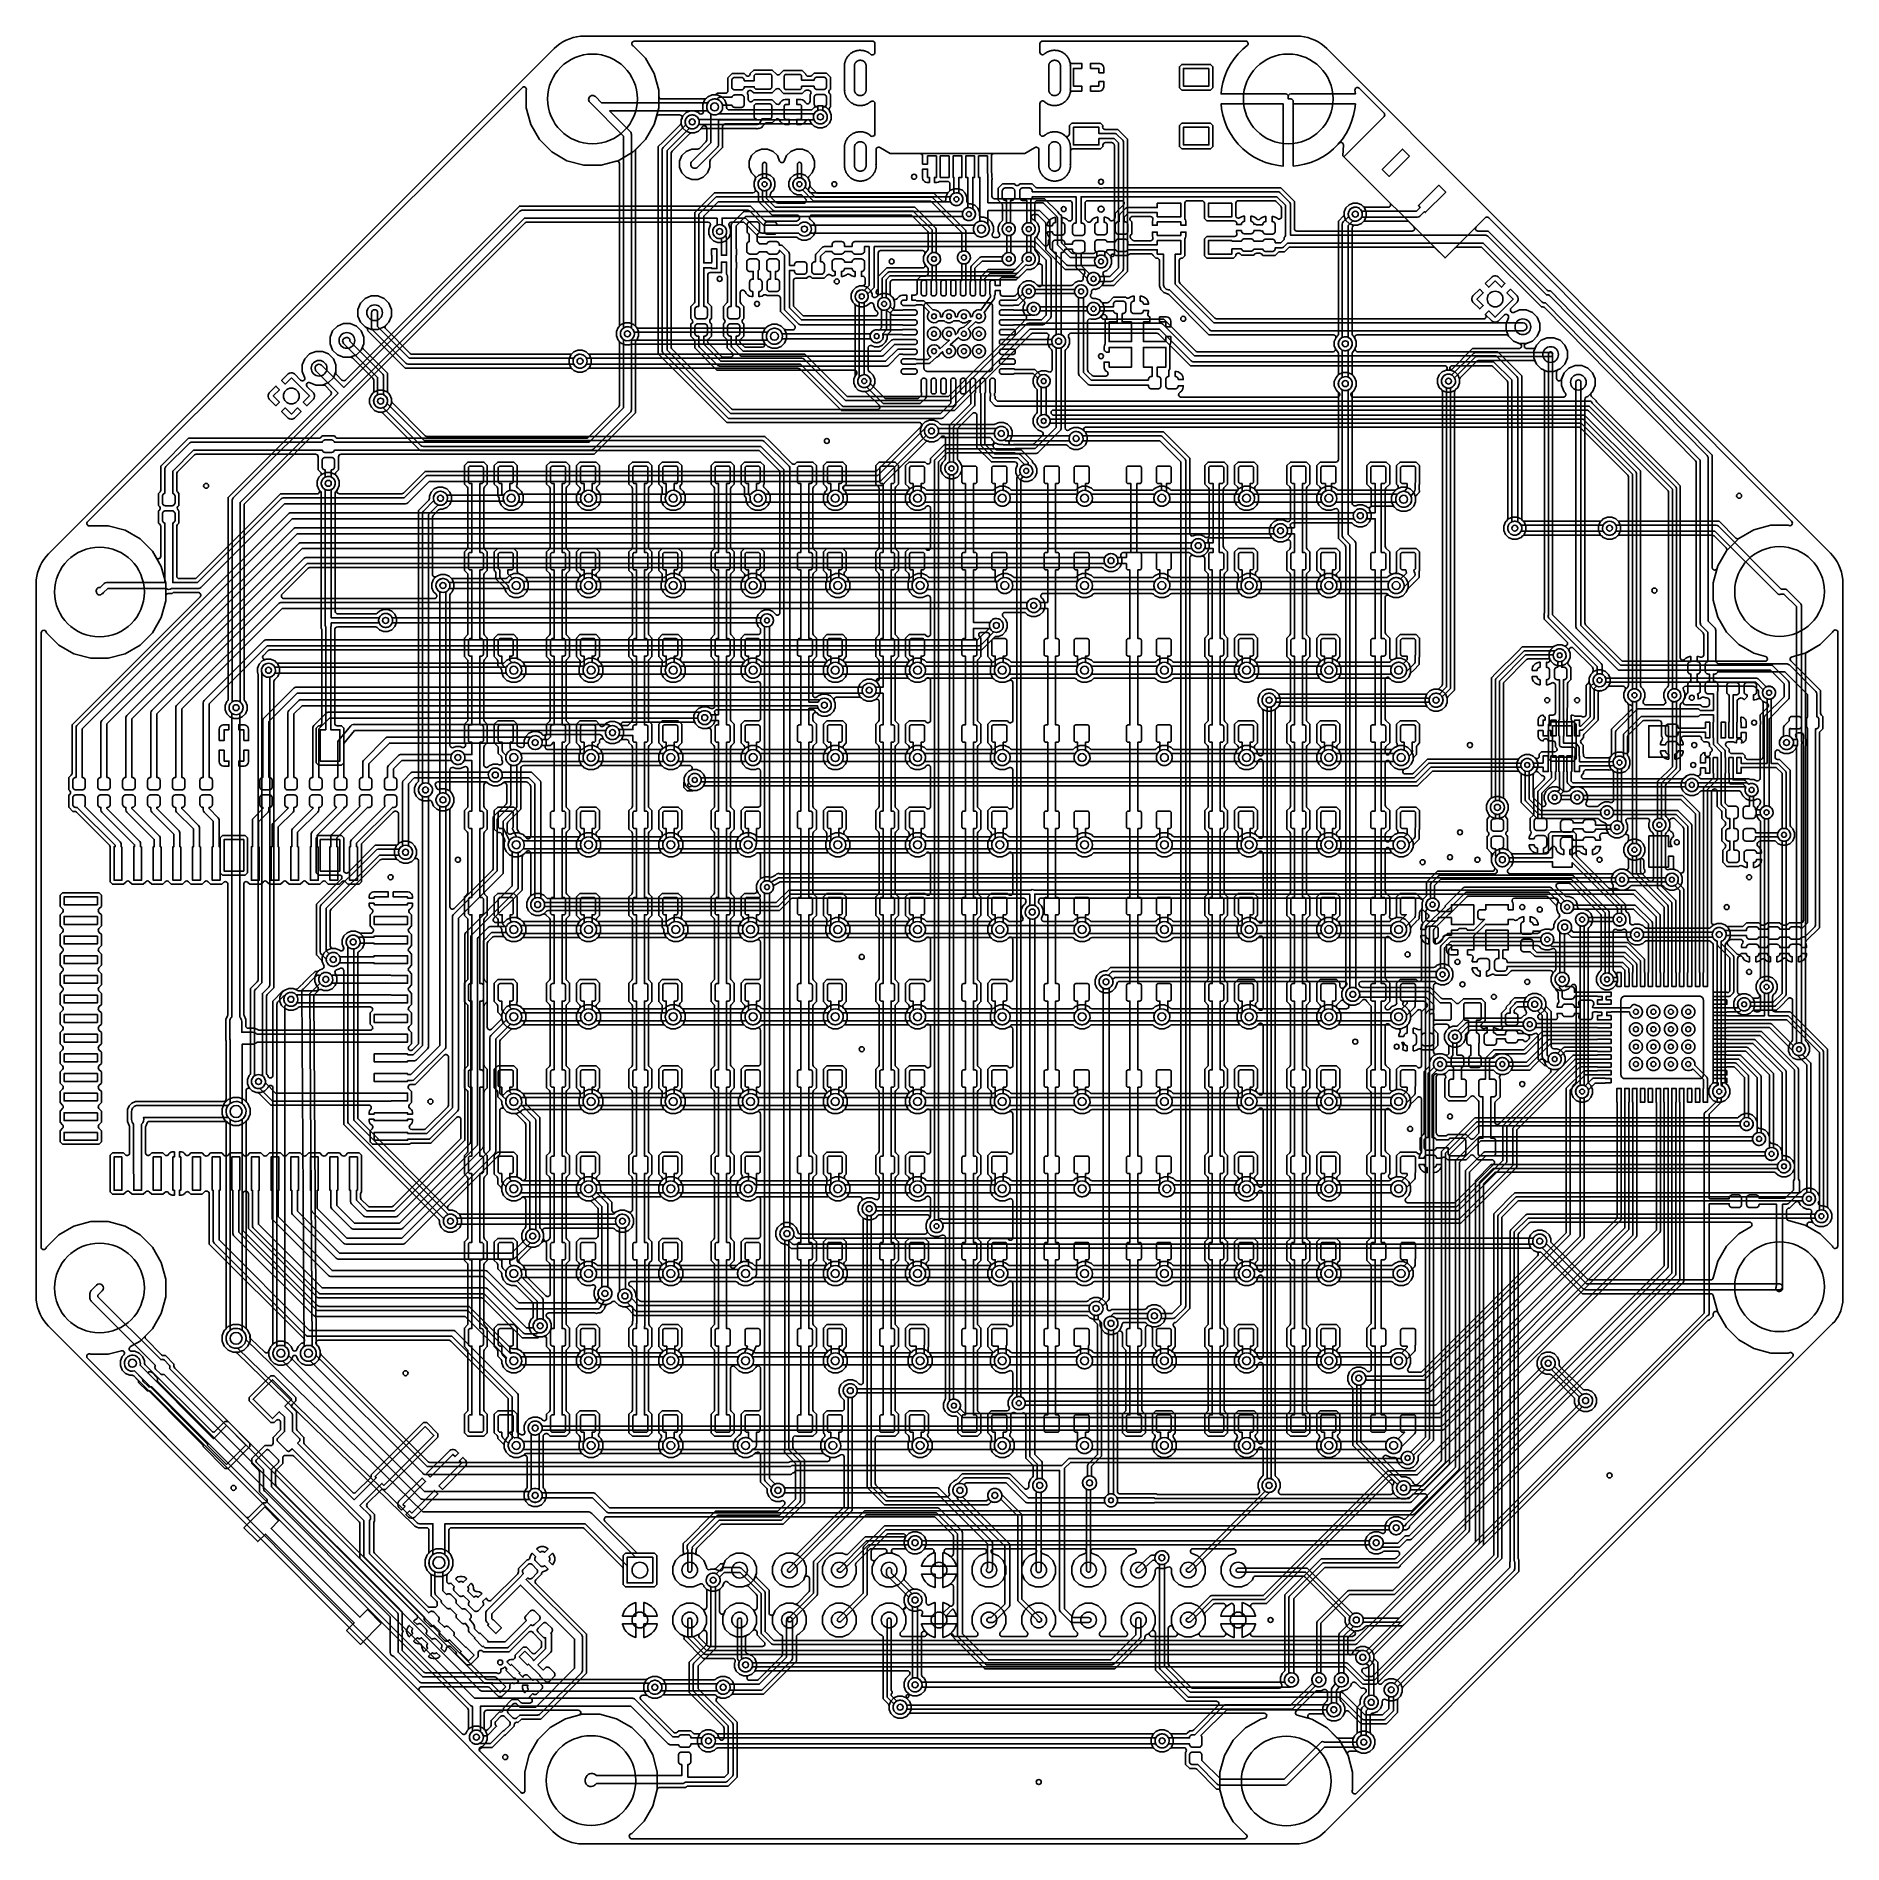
# Model space of a CAD drawing. Header units: millimetres. Extents: x -12.6 to 79.4, y -27 to 65.1.
import ezdxf

# ---------------------------------------------------------------- set-up
doc = ezdxf.new("R2010")
doc.units = ezdxf.units.MM

msp = doc.modelspace()

# ---------------------------------------------------------------- linework, layer by layer
at = {"layer": '16_copper'}
for points in [[(30.221, 46.051, 0.649818), (30.304, 46.267), (29.644, 46.927, 0.198912), (29.554, 46.965), (29.434, 46.965), (29.238, 47.046), (29.088, 47.196), (29.007, 47.392), (29.007, 47.604), (29.088, 47.8, 0.831202), (29.038, 48.057), (22.037, 48.057), (20.904, 49.19), (20.904, 49.55, 0.198912), (20.867, 49.64), (20.714, 49.793), (20.714, 50.41, 0.5608), (20.76, 50.636), (20.714, 50.682), (20.714, 51.299), (20.867, 51.452, 0.198912), (20.904, 51.542), (20.904, 56.093), (21.91, 57.099), (23.872, 57.099, 0.534518), (23.989, 57.275), (23.927, 57.425), (23.927, 57.637), (23.996, 57.805, 0.303353), (23.969, 57.943), (23.803, 58.108), (23.686, 58.393), (23.686, 58.701), (23.803, 58.986), (24.021, 59.204), (24.306, 59.322), (24.614, 59.322), (24.899, 59.204), (25.117, 58.986), (25.232, 58.708, 0.668183), (25.467, 58.708), (25.581, 58.986), (25.799, 59.204), (26.084, 59.322), (26.392, 59.322), (26.677, 59.204), (26.895, 58.986), (27.013, 58.701), (27.013, 58.393), (26.895, 58.108), (26.73, 57.943, 0.303353), (26.702, 57.805), (26.772, 57.637), (26.772, 57.425), (26.709, 57.275, 0.534518), (26.827, 57.099), (33.762, 57.099, 0.198912), (33.852, 57.136), (33.937, 57.221), (34.133, 57.302), (34.345, 57.302), (34.541, 57.221), (34.691, 57.071), (34.773, 56.875), (34.773, 56.667, 0.414214), (34.9, 56.54), (34.98, 56.54), (35.176, 56.459), (35.326, 56.309), (35.408, 56.113), (35.408, 55.982, 0.414214), (35.535, 55.855), (35.63, 55.855), (35.855, 55.762), (36.026, 55.59), (36.119, 55.366), (36.119, 55.124), (36.063, 54.989, 0.534518), (36.18, 54.813), (36.318, 54.813, 0.534518), (36.435, 54.989), (36.373, 55.139), (36.373, 55.351), (36.454, 55.547), (36.552, 55.645, 0.198912), (36.589, 55.734), (36.589, 56.446, 0.198912), (36.552, 56.536), (36.373, 56.714), (36.373, 57.332), (36.585, 57.544), (37.202, 57.544, 0.5608), (37.428, 57.498), (37.474, 57.544), (38.091, 57.544), (38.244, 57.39, 0.198912), (38.334, 57.353), (41.478, 57.353, 0.199989), (41.732, 57.353), (50.759, 57.353), (51.46, 56.652), (51.46, 55.27, 0.414214), (51.587, 55.143), (57.455, 55.143, 0.668179), (57.545, 55.36), (57.291, 55.614, 0.198912), (57.201, 55.651), (55.046, 55.651, 0.198912), (54.957, 55.614), (54.876, 55.533), (54.67, 55.448), (54.448, 55.448), (54.243, 55.533), (54.085, 55.69), (54, 55.896), (54, 56.118), (54.085, 56.324), (54.243, 56.481), (54.448, 56.566), (54.67, 56.566), (54.876, 56.481), (54.957, 56.4, 0.198912), (55.046, 56.363), (56.236, 56.363, 0.668179), (56.325, 56.579), (53.927, 58.978), (53.951, 59.532, 0.647991), (53.745, 59.636), (53.731, 59.624, 0.123761), (53.687, 59.57), (53.448, 59.332), (53.188, 59.118), (52.908, 58.931), (52.611, 58.772), (52.299, 58.643), (51.977, 58.546), (51.647, 58.48), (51.397, 58.455), (51.397, 61.749, 0.414214), (51.27, 61.876), (51.143, 61.876), (51.143, 62.003, 0.414214), (51.016, 62.13), (47.722, 62.13), (47.747, 62.38), (47.813, 62.71), (47.91, 63.032), (48.039, 63.344), (48.198, 63.641), (48.385, 63.921), (48.599, 64.181), (48.837, 64.42), (49.052, 64.596, 0.704284), (48.971, 64.821), (38.621, 64.821, 0.414214), (38.494, 64.694), (38.494, 64.254, 0.423846), (38.625, 64.128), (38.632, 64.128, 0.101797), (38.689, 64.147), (38.725, 64.17), (38.747, 64.187, 0.093758), (38.793, 64.219), (38.797, 64.221, 0.037097), (38.818, 64.232), (38.824, 64.238, 0.045899), (38.849, 64.259), (38.877, 64.269), (38.902, 64.281, 0.093777), (38.954, 64.301), (38.958, 64.303, 0.037109), (38.981, 64.309), (38.988, 64.313, 0.045873), (39.017, 64.328), (39.046, 64.332), (39.074, 64.338, 0.093759), (39.129, 64.346), (39.134, 64.346, 0.037092), (39.157, 64.348), (39.165, 64.35, 0.045862), (39.197, 64.358), (39.226, 64.355), (39.254, 64.355, 0.093741), (39.309, 64.351), (39.314, 64.35, 0.037088), (39.337, 64.346), (39.345, 64.346, 0.045898), (39.378, 64.347), (39.406, 64.338), (39.433, 64.332, 0.09374), (39.486, 64.315), (39.491, 64.313, 0.037083), (39.512, 64.304), (39.52, 64.303, 0.045892), (39.553, 64.297), (39.578, 64.281), (39.603, 64.269, 0.093735), (39.651, 64.241), (39.655, 64.238, 0.037084), (39.674, 64.225), (39.682, 64.222, 0.045877), (39.712, 64.208), (39.733, 64.188), (39.755, 64.17, 0.093758), (39.795, 64.132), (39.799, 64.128, 0.037088), (39.814, 64.111), (39.821, 64.106, 0.045904), (39.847, 64.087), (39.863, 64.062), (39.88, 64.04, 0.093763), (39.912, 63.994), (39.914, 63.99, 0.037097), (39.925, 63.969), (39.931, 63.963, 0.045911), (39.952, 63.938), (39.962, 63.91), (39.974, 63.885, 0.09377), (39.994, 63.833), (39.996, 63.829, 0.037109), (40.002, 63.806), (40.006, 63.799, 0.045873), (40.021, 63.77), (40.025, 63.741), (40.031, 63.713, 0.067958), (40.041, 63.674), (40.042, 63.662, 0.168048), (40.044, 63.568), (40.051, 63.504, 0.092232), (40.043, 63.458), (40.043, 62.436, 0.056554), (40.048, 62.404), (40.048, 62.401, 0.159101), (40.043, 62.312), (40.043, 62.241, 0.048954), (40.041, 62.209), (40.031, 62.181), (40.025, 62.154, 0.093756), (40.008, 62.101), (40.006, 62.096, 0.037114), (39.997, 62.075), (39.996, 62.067, 0.045899), (39.99, 62.034), (39.974, 62.009), (39.962, 61.984, 0.093735), (39.934, 61.936), (39.931, 61.932, 0.037084), (39.918, 61.913), (39.915, 61.905, 0.045877), (39.901, 61.875), (39.881, 61.854), (39.863, 61.832, 0.093758), (39.825, 61.792), (39.821, 61.788, 0.037088), (39.804, 61.773), (39.799, 61.766, 0.045904), (39.78, 61.74), (39.755, 61.724), (39.733, 61.707, 0.093763), (39.687, 61.675), (39.683, 61.673, 0.037097), (39.662, 61.662), (39.656, 61.656, 0.045899), (39.631, 61.635), (39.603, 61.625), (39.578, 61.613, 0.093777), (39.526, 61.593), (39.522, 61.591, 0.037109), (39.499, 61.585), (39.492, 61.581, 0.045873), (39.463, 61.566), (39.434, 61.562), (39.406, 61.556, 0.093759), (39.351, 61.548), (39.346, 61.548, 0.037092), (39.323, 61.546), (39.315, 61.544, 0.045862), (39.283, 61.536), (39.254, 61.539), (39.226, 61.539, 0.093743), (39.171, 61.543), (39.166, 61.544, 0.037088), (39.143, 61.548), (39.135, 61.548, 0.045898), (39.102, 61.547), (39.074, 61.556), (39.047, 61.562, 0.093728), (38.994, 61.579), (38.989, 61.581, 0.037085), (38.968, 61.59), (38.96, 61.591, 0.045882), (38.927, 61.597), (38.902, 61.613), (38.877, 61.625, 0.093735), (38.829, 61.653), (38.825, 61.656, 0.037084), (38.806, 61.669), (38.798, 61.672, 0.045877), (38.768, 61.686), (38.747, 61.706, 0.782146), (38.494, 61.64), (38.494, 60.104, 0.423846), (38.625, 59.978), (38.632, 59.978, 0.101797), (38.689, 59.997), (38.725, 60.02), (38.747, 60.037, 0.093758), (38.793, 60.069), (38.797, 60.071, 0.037097), (38.818, 60.082), (38.824, 60.088, 0.045899), (38.849, 60.109), (38.877, 60.119), (38.902, 60.131, 0.093777), (38.954, 60.151), (38.958, 60.153, 0.037109), (38.981, 60.159), (38.988, 60.163, 0.045873), (39.017, 60.178), (39.046, 60.182), (39.074, 60.188, 0.093759), (39.129, 60.196), (39.134, 60.196, 0.037092), (39.157, 60.198), (39.165, 60.2, 0.045862), (39.197, 60.208), (39.226, 60.205), (39.254, 60.205, 0.093741), (39.309, 60.201), (39.314, 60.2, 0.037088), (39.337, 60.196), (39.345, 60.196, 0.045898), (39.378, 60.197), (39.406, 60.188), (39.433, 60.182, 0.09374), (39.486, 60.165), (39.491, 60.163, 0.037083), (39.512, 60.154), (39.52, 60.153, 0.045892), (39.553, 60.147), (39.578, 60.131), (39.603, 60.119, 0.093735), (39.651, 60.091), (39.655, 60.088, 0.037084), (39.674, 60.075), (39.682, 60.072, 0.045877), (39.712, 60.058), (39.733, 60.038), (39.755, 60.02, 0.093758), (39.795, 59.982), (39.799, 59.978, 0.037088), (39.814, 59.961), (39.821, 59.956, 0.045903), (39.847, 59.937), (39.863, 59.912), (39.88, 59.89, 0.093757), (39.912, 59.844), (39.914, 59.84, 0.037097), (39.925, 59.819), (39.931, 59.813, 0.045911), (39.952, 59.788), (39.962, 59.76), (39.974, 59.735, 0.09377), (39.994, 59.683), (39.996, 59.679, 0.037109), (40.002, 59.656), (40.006, 59.649, 0.045873), (40.021, 59.62), (40.025, 59.591), (40.031, 59.563, 0.067958), (40.041, 59.524), (40.042, 59.512, 0.167994), (40.044, 59.418), (40.051, 59.354, 0.092219), (40.043, 59.308), (40.043, 58.586, 0.056554), (40.048, 58.554), (40.048, 58.551, 0.159101), (40.043, 58.462), (40.043, 58.391, 0.048975), (40.041, 58.359), (40.031, 58.331), (40.025, 58.304, 0.093728), (40.008, 58.251), (40.007, 58.249, 0.041995), (39.997, 58.225), (39.996, 58.217, 0.045882), (39.99, 58.184), (39.974, 58.159), (39.962, 58.134, 0.093735), (39.934, 58.086), (39.931, 58.082, 0.037084), (39.918, 58.063), (39.915, 58.055, 0.045877), (39.901, 58.025), (39.881, 58.004), (39.863, 57.982, 0.093758), (39.825, 57.942), (39.821, 57.938, 0.037088), (39.804, 57.923), (39.799, 57.916, 0.045904), (39.78, 57.89), (39.755, 57.874), (39.733, 57.857, 0.093763), (39.687, 57.825), (39.683, 57.823, 0.037097), (39.662, 57.812), (39.656, 57.806, 0.045899), (39.631, 57.785), (39.603, 57.775), (39.578, 57.763, 0.093777), (39.526, 57.743), (39.522, 57.741, 0.037109), (39.499, 57.735), (39.492, 57.731, 0.045873), (39.463, 57.716), (39.434, 57.712), (39.406, 57.706, 0.093759), (39.351, 57.698), (39.346, 57.698, 0.037092), (39.323, 57.696), (39.315, 57.694, 0.045862), (39.283, 57.686), (39.254, 57.689), (39.226, 57.689, 0.093743), (39.171, 57.693), (39.166, 57.694, 0.037088), (39.143, 57.698), (39.135, 57.698, 0.045898), (39.102, 57.697), (39.074, 57.706), (39.047, 57.712, 0.093728), (38.994, 57.729), (38.989, 57.731, 0.037085), (38.968, 57.74), (38.96, 57.741, 0.045882), (38.927, 57.747), (38.902, 57.763), (38.877, 57.775, 0.093735), (38.829, 57.803), (38.825, 57.806, 0.037084), (38.806, 57.819), (38.798, 57.822, 0.045877), (38.768, 57.836), (38.747, 57.856), (38.725, 57.874, 0.093758), (38.685, 57.912), (38.681, 57.916, 0.037088), (38.666, 57.933), (38.659, 57.938, 0.045904), (38.633, 57.957), (38.617, 57.982), (38.6, 58.004, 0.093763), (38.568, 58.05), (38.566, 58.054, 0.037097), (38.555, 58.075), (38.549, 58.081, 0.045899), (38.528, 58.106), (38.518, 58.134), (38.506, 58.159, 0.093777), (38.486, 58.211), (38.484, 58.215, 0.048573), (38.475, 58.244), (38.473, 58.247, 0.042827), (38.459, 58.274), (38.455, 58.303), (38.449, 58.331, 0.067958), (38.439, 58.37), (38.438, 58.382, 0.168009), (38.436, 58.476), (38.429, 58.54, 0.092232), (38.437, 58.586), (38.437, 59.292, 0.623285), (38.218, 59.379), (37.722, 59.093), (30.858, 59.093), (30.362, 59.379, 0.675397), (30.143, 59.292), (30.143, 58.586, 0.056554), (30.148, 58.554), (30.148, 58.551, 0.159101), (30.143, 58.462), (30.143, 58.391, 0.048975), (30.141, 58.359), (30.131, 58.331), (30.125, 58.304, 0.09374), (30.108, 58.251), (30.107, 58.249, 0.042), (30.097, 58.225), (30.096, 58.217, 0.045892), (30.09, 58.184), (30.074, 58.159), (30.062, 58.134, 0.093735), (30.034, 58.086), (30.031, 58.082, 0.037084), (30.018, 58.063), (30.015, 58.055, 0.045877), (30.001, 58.025), (29.981, 58.004), (29.963, 57.982, 0.093758), (29.925, 57.942), (29.921, 57.938, 0.037088), (29.904, 57.923), (29.899, 57.916, 0.045903), (29.88, 57.89), (29.855, 57.874), (29.833, 57.857, 0.093757), (29.787, 57.825), (29.783, 57.823, 0.037097), (29.762, 57.812), (29.756, 57.806, 0.045911), (29.731, 57.785), (29.703, 57.775), (29.678, 57.763, 0.09377), (29.626, 57.743), (29.622, 57.741, 0.037109), (29.599, 57.735), (29.592, 57.731, 0.045873), (29.563, 57.716), (29.534, 57.712), (29.506, 57.706, 0.093759), (29.451, 57.698), (29.446, 57.698, 0.037092), (29.423, 57.696), (29.415, 57.694, 0.045862), (29.383, 57.686), (29.354, 57.689), (29.326, 57.689, 0.093741), (29.271, 57.693), (29.266, 57.694, 0.037088), (29.243, 57.698), (29.235, 57.698, 0.045898), (29.202, 57.697), (29.174, 57.706), (29.147, 57.712, 0.09374), (29.094, 57.729), (29.089, 57.731, 0.037083), (29.068, 57.74), (29.06, 57.741, 0.0459), (29.027, 57.747), (29.002, 57.763), (28.977, 57.775, 0.093731), (28.929, 57.803), (28.925, 57.806, 0.037084), (28.906, 57.819), (28.898, 57.822, 0.045877), (28.868, 57.836), (28.847, 57.856), (28.825, 57.874, 0.093758), (28.785, 57.912), (28.781, 57.916, 0.037088), (28.766, 57.933), (28.759, 57.938, 0.045903), (28.733, 57.957), (28.717, 57.982), (28.7, 58.004, 0.093757), (28.668, 58.05), (28.666, 58.054, 0.037097), (28.655, 58.075), (28.649, 58.081, 0.045911), (28.628, 58.106), (28.618, 58.134), (28.606, 58.159, 0.093769), (28.586, 58.211), (28.584, 58.216, 0.048553), (28.575, 58.244), (28.573, 58.247, 0.042837), (28.559, 58.274), (28.555, 58.303), (28.549, 58.331, 0.067964), (28.539, 58.37), (28.538, 58.382, 0.168009), (28.536, 58.476), (28.529, 58.54, 0.092232), (28.537, 58.586), (28.537, 59.308, 0.056554), (28.532, 59.34), (28.532, 59.343, 0.159101), (28.537, 59.432), (28.537, 59.503, 0.048975), (28.539, 59.535), (28.549, 59.563), (28.555, 59.59, 0.093728), (28.572, 59.643), (28.574, 59.648, 0.037085), (28.583, 59.669), (28.584, 59.677, 0.045882), (28.59, 59.71), (28.606, 59.735), (28.618, 59.76, 0.093735), (28.646, 59.808), (28.649, 59.812, 0.037084), (28.662, 59.831), (28.665, 59.839, 0.045877), (28.679, 59.869), (28.699, 59.89), (28.717, 59.912, 0.093758), (28.755, 59.952), (28.759, 59.956, 0.037088), (28.776, 59.971), (28.781, 59.978, 0.045904), (28.8, 60.004), (28.825, 60.02), (28.847, 60.037, 0.093763), (28.893, 60.069), (28.897, 60.071, 0.037097), (28.918, 60.082), (28.924, 60.088, 0.045899), (28.949, 60.109), (28.977, 60.119), (29.002, 60.131, 0.093777), (29.054, 60.151), (29.058, 60.153, 0.037109), (29.081, 60.159), (29.088, 60.163, 0.045873), (29.117, 60.178), (29.146, 60.182), (29.174, 60.188, 0.093759), (29.229, 60.196), (29.234, 60.196, 0.037092), (29.257, 60.198), (29.265, 60.2, 0.045862), (29.297, 60.208), (29.326, 60.205), (29.354, 60.205, 0.093743), (29.409, 60.201), (29.414, 60.2, 0.037088), (29.437, 60.196), (29.445, 60.196, 0.045898), (29.478, 60.197), (29.506, 60.188), (29.533, 60.182, 0.093728), (29.586, 60.165), (29.591, 60.163, 0.037085), (29.612, 60.154), (29.62, 60.153, 0.045882), (29.653, 60.147), (29.678, 60.131), (29.703, 60.119, 0.093735), (29.751, 60.091), (29.755, 60.088, 0.037084), (29.774, 60.075), (29.782, 60.072, 0.045877), (29.812, 60.058), (29.833, 60.038, 0.782146), (30.086, 60.104), (30.086, 61.64, 0.423839), (29.955, 61.766), (29.948, 61.766, 0.101797), (29.891, 61.747), (29.855, 61.724), (29.833, 61.707, 0.093752), (29.787, 61.675), (29.783, 61.673, 0.037097), (29.762, 61.662), (29.756, 61.656, 0.045911), (29.731, 61.635), (29.703, 61.625), (29.678, 61.613, 0.09377), (29.626, 61.593), (29.622, 61.591, 0.037109), (29.599, 61.585), (29.592, 61.581, 0.045873), (29.563, 61.566), (29.534, 61.562), (29.506, 61.556, 0.093764), (29.451, 61.548), (29.446, 61.548, 0.037092), (29.423, 61.546), (29.415, 61.544, 0.045869), (29.383, 61.536), (29.354, 61.539), (29.326, 61.539, 0.093766), (29.271, 61.543), (29.266, 61.544, 0.037073), (29.243, 61.548), (29.235, 61.548, 0.045891), (29.202, 61.547), (29.174, 61.556), (29.147, 61.562, 0.093728), (29.094, 61.579), (29.089, 61.581, 0.037085), (29.068, 61.59), (29.06, 61.591, 0.045882), (29.027, 61.597), (29.002, 61.613), (28.977, 61.625, 0.093735), (28.929, 61.653), (28.925, 61.656, 0.037084), (28.906, 61.669), (28.898, 61.672, 0.045877), (28.868, 61.686), (28.847, 61.706), (28.825, 61.724, 0.093758), (28.785, 61.762), (28.781, 61.766, 0.037088), (28.766, 61.783), (28.759, 61.788, 0.045904), (28.733, 61.807), (28.717, 61.832), (28.7, 61.854, 0.093763), (28.668, 61.9), (28.666, 61.904, 0.037097), (28.655, 61.925), (28.649, 61.931, 0.045899), (28.628, 61.956), (28.618, 61.984), (28.606, 62.009, 0.093777), (28.586, 62.061), (28.584, 62.065, 0.037109), (28.578, 62.088), (28.574, 62.095, 0.045873), (28.559, 62.124), (28.555, 62.153), (28.549, 62.181, 0.067958), (28.539, 62.22), (28.538, 62.232, 0.168009), (28.536, 62.326), (28.529, 62.39, 0.092232), (28.537, 62.436), (28.537, 63.458, 0.056554), (28.532, 63.49), (28.532, 63.493, 0.159101), (28.537, 63.582), (28.537, 63.653, 0.048975), (28.539, 63.685), (28.549, 63.713), (28.555, 63.74, 0.093728), (28.572, 63.793), (28.574, 63.798, 0.037085), (28.583, 63.819), (28.584, 63.827, 0.045882), (28.59, 63.86), (28.606, 63.885), (28.618, 63.91, 0.093735), (28.646, 63.958), (28.649, 63.962, 0.037084), (28.662, 63.981), (28.665, 63.989, 0.045877), (28.679, 64.019), (28.699, 64.04), (28.717, 64.062, 0.093758), (28.755, 64.102), (28.759, 64.106, 0.037088), (28.776, 64.121), (28.781, 64.128, 0.045904), (28.8, 64.154), (28.825, 64.17), (28.847, 64.187, 0.093763), (28.893, 64.219), (28.897, 64.221, 0.037097), (28.918, 64.232), (28.924, 64.238, 0.045899), (28.949, 64.259), (28.977, 64.269), (29.002, 64.281, 0.093777), (29.054, 64.301), (29.058, 64.303, 0.037109), (29.081, 64.309), (29.088, 64.313, 0.045873), (29.117, 64.328), (29.146, 64.332), (29.174, 64.338, 0.093759), (29.229, 64.346), (29.234, 64.346, 0.037092), (29.257, 64.348), (29.265, 64.35, 0.045862), (29.297, 64.358), (29.326, 64.355), (29.354, 64.355, 0.093743), (29.409, 64.351), (29.414, 64.35, 0.037088), (29.437, 64.346), (29.445, 64.346, 0.045898), (29.478, 64.347), (29.506, 64.338), (29.533, 64.332, 0.09374), (29.586, 64.315), (29.591, 64.313, 0.037083), (29.612, 64.304), (29.62, 64.303, 0.045892), (29.653, 64.297), (29.678, 64.281), (29.703, 64.269, 0.093735), (29.751, 64.241), (29.755, 64.238, 0.037084), (29.774, 64.225), (29.782, 64.222, 0.045877), (29.812, 64.208), (29.833, 64.188, 0.782146), (30.086, 64.254), (30.086, 64.694, 0.414214), (29.959, 64.821), (17.827, 64.821, 0.158546), (17.742, 64.787), (17.735, 64.782, 0.131628), (17.703, 64.724), (17.702, 64.715, 0.294261), (17.771, 64.579), (18.4, 63.95), (18.845, 63.18), (19.075, 62.321), (19.075, 62.001, 0.414214), (19.202, 61.874), (21.412, 61.874, 0.198917), (21.502, 61.912), (21.575, 61.985), (21.799, 62.078), (22.041, 62.078), (22.266, 61.985), (22.437, 61.813), (22.53, 61.589), (22.53, 61.443, 0.414214), (22.657, 61.316), (26.818, 61.316, 0.198912), (26.908, 61.353), (26.988, 61.434), (27.194, 61.519), (27.416, 61.519), (27.622, 61.434), (27.779, 61.277), (27.864, 61.071), (27.864, 60.849), (27.779, 60.643), (27.622, 60.486), (27.416, 60.401), (27.194, 60.401), (26.988, 60.486), (26.908, 60.567, 0.198912), (26.818, 60.604), (22.454, 60.604, 0.414214), (22.327, 60.477), (22.327, 59.395), (21.716, 58.784, 0.198912), (21.679, 58.694), (21.679, 58.393), (21.561, 58.108), (21.343, 57.89), (21.058, 57.772), (20.75, 57.772), (20.465, 57.89), (20.247, 58.108), (20.13, 58.393), (20.13, 58.701), (20.247, 58.986), (20.465, 59.204), (20.75, 59.322), (21.052, 59.322, 0.198912), (21.141, 59.359), (21.477, 59.694, 0.198912), (21.514, 59.784), (21.514, 60.386, 0.785538), (21.274, 60.444), (21.272, 60.438, 0.090122), (21.251, 60.389), (21.094, 60.232), (20.888, 60.147), (20.738, 60.147, 0.198912), (20.648, 60.11), (19.748, 59.209, 0.198912), (19.71, 59.12), (19.71, 49.211, 0.198912), (19.748, 49.122), (22.782, 46.087, 0.198912), (22.872, 46.05), (30.214, 46.05)], [(-6.423, 38.446, 0.40756), (-6.299, 38.573), (-6.299, 40.101, 0.198917), (-6.336, 40.191), (-6.413, 40.268), (-6.413, 40.885, 0.56081), (-6.367, 41.111), (-6.413, 41.157), (-6.413, 41.774), (-6.336, 41.851, 0.198917), (-6.299, 41.941), (-6.299, 43.171), (-4.88, 44.59), (1.76, 44.59, 0.198917), (1.849, 44.627), (1.927, 44.704), (2.544, 44.704), (2.621, 44.627, 0.198917), (2.711, 44.59), (15.387, 44.59, 0.198912), (15.477, 44.627), (17.032, 46.181, 0.198912), (17.069, 46.271), (17.069, 49.475, 0.147551), (17.047, 49.544), (17.042, 49.553, 0.096788), (17.001, 49.594), (16.916, 49.8), (16.916, 50.022), (17.001, 50.228, 0.28462), (17.069, 50.347), (17.069, 58.58, 0.493143), (16.909, 58.703), (16.142, 58.498), (15.252, 58.498), (14.393, 58.728), (13.623, 59.173), (12.994, 59.802), (12.549, 60.572), (12.319, 61.431), (12.319, 62.321, 0.788552), (12.108, 62.45), (-10.028, 40.335, 0.644806), (-9.946, 40.119), (-9.937, 40.118, 0.122045), (-9.868, 40.132), (-8.979, 40.132), (-8.119, 39.902), (-7.349, 39.457), (-6.72, 38.828), (-6.536, 38.509), (-6.531, 38.502), (-6.526, 38.494), (-6.523, 38.491), (-6.52, 38.487), (-6.513, 38.481), (-6.506, 38.474), (-6.502, 38.472), (-6.498, 38.468), (-6.49, 38.464), (-6.483, 38.459), (-6.478, 38.457), (-6.473, 38.455), (-6.465, 38.453), (-6.456, 38.45), (-6.451, 38.449), (-6.446, 38.447), (-6.437, 38.447), (-6.428, 38.446)], [(17.272, 50.203, 0.522723), (17.272, 49.619), (17.272, 46.134), (15.524, 44.387), (2.547, 44.387), (2.547, 44.388), (2.535, 44.417), (2.517, 44.443), (2.495, 44.465), (2.469, 44.483), (2.44, 44.495), (2.41, 44.501), (2.061, 44.501), (2.03, 44.495), (2.001, 44.483), (1.975, 44.465), (1.953, 44.443), (1.936, 44.417), (1.924, 44.388), (1.923, 44.387), (-4.712, 44.387, 0.198912), (-4.855, 44.327), (-6.036, 43.146, 0.198912), (-6.096, 43.002), (-6.096, 41.777), (-6.098, 41.777), (-6.127, 41.765), (-6.153, 41.748), (-6.175, 41.725), (-6.192, 41.699), (-6.204, 41.671), (-6.21, 41.64), (-6.21, 41.291), (-6.204, 41.26), (-6.192, 41.232), (-6.175, 41.206), (-6.153, 41.183), (-6.127, 41.166), (-6.098, 41.154), (-6.067, 41.148), (-5.718, 41.148), (-5.688, 41.154), (-5.659, 41.166), (-5.633, 41.183), (-5.611, 41.206), (-5.593, 41.232), (-5.581, 41.26), (-5.575, 41.291), (-5.575, 41.64), (-5.581, 41.671), (-5.593, 41.699), (-5.611, 41.725), (-5.633, 41.748), (-5.659, 41.765), (-5.688, 41.777), (-5.69, 41.777), (-5.69, 42.918), (-4.628, 43.98), (1.923, 43.98), (1.924, 43.978), (1.936, 43.949), (1.953, 43.923), (1.975, 43.901), (2.001, 43.884), (2.03, 43.872), (2.061, 43.866), (2.41, 43.866), (2.44, 43.872), (2.469, 43.884), (2.495, 43.901), (2.517, 43.923), (2.535, 43.949), (2.547, 43.978), (2.547, 43.98), (15.608, 43.98, 0.198912), (15.752, 44.04), (17.619, 45.907, 0.198912), (17.678, 46.05), (17.678, 49.619, 0.522723), (17.678, 50.203), (17.678, 60.071, 0.198912), (17.619, 60.215), (16.569, 61.265), (21.568, 61.265, 0.131653), (21.717, 61.116), (21.717, 59.647), (20.761, 58.691, 1), (21.048, 58.403), (22.064, 59.419, 0.198912), (22.123, 59.563), (22.123, 60.808), (26.983, 60.808, 0.944056), (27.642, 61.075), (27.625, 61.118, 0.627338), (26.983, 61.112), (22.123, 61.112, 0.969956), (21.74, 61.833), (21.694, 61.807, 0.115041), (21.568, 61.671), (16.162, 61.671), (15.841, 61.993, 1), (15.554, 61.705), (17.272, 59.987)], [(5.978, 41.758, 0.187839), (6.062, 41.795), (7.168, 42.901), (30.102, 42.901, 0.198912), (30.192, 42.938), (32.427, 45.173, 0.668179), (32.338, 45.39), (22.545, 45.39), (19.05, 48.885), (19.05, 59.446), (19.281, 59.676), (19.281, 59.676), (20.181, 60.577, 0.198912), (20.218, 60.667), (20.218, 60.817, 0.719264), (20.13, 61.062), (19.074, 61.062, 0.339457), (18.951, 60.967), (18.845, 60.572), (18.4, 59.802), (17.919, 59.32, 0.198912), (17.882, 59.23), (17.882, 50.347, 0.147566), (17.903, 50.278), (17.909, 50.269, 0.096784), (17.949, 50.228), (18.034, 50.022), (18.034, 49.8), (17.949, 49.594, 0.284626), (17.882, 49.475), (17.882, 45.882), (15.777, 43.777), (2.883, 43.777, 0.414214), (2.756, 43.65), (2.756, 42.986), (2.633, 42.863, 0.414214), (2.633, 42.683), (2.709, 42.608), (2.794, 42.402), (2.794, 42.18), (2.709, 41.974, 0.3142), (2.694, 41.813), (2.697, 41.808), (2.703, 41.802), (2.707, 41.796), (2.712, 41.792), (2.717, 41.787), (2.723, 41.783, 0.136219), (2.799, 41.758), (5.972, 41.758)], [(33.483, 45.594, 0.187839), (33.567, 45.63), (34.171, 46.234, 0.198912), (34.208, 46.324), (34.208, 46.908), (34.209, 46.909), (34.216, 46.937), (34.216, 47.549), (34.209, 47.577), (34.194, 47.601), (34.174, 47.621), (34.15, 47.636), (34.122, 47.643), (34.04, 47.643), (34.012, 47.636), (33.988, 47.621), (33.968, 47.601), (33.953, 47.577), (33.946, 47.549), (33.946, 46.937), (33.953, 46.909), (33.954, 46.908), (33.954, 46.376), (33.425, 45.847), (22.735, 45.847), (19.507, 49.075), (19.507, 59.256), (20.632, 60.381, 0.981268), (20.935, 61.026), (20.892, 61.043, 0.65459), (20.452, 60.561), (19.29, 59.399, 0.198912), (19.253, 59.309), (19.253, 49.022, 0.198912), (19.29, 48.932), (22.592, 45.63, 0.198912), (22.682, 45.593), (33.477, 45.593)], [(24.525, 57.206, 0.773262), (24.562, 57.846), (24.562, 58.547, 1), (24.359, 58.547), (24.359, 57.846), (24.354, 57.844), (24.314, 57.828), (24.276, 57.806), (24.242, 57.78), (24.211, 57.749), (24.185, 57.715), (24.163, 57.677), (24.147, 57.637), (24.136, 57.596), (24.13, 57.553), (24.13, 57.509), (24.136, 57.466), (24.147, 57.425), (24.163, 57.385), (24.185, 57.347), (24.211, 57.313), (24.242, 57.282), (24.276, 57.256), (24.314, 57.234), (24.354, 57.218), (24.396, 57.206), (24.439, 57.201), (24.482, 57.201)], [(26.303, 57.206, 0.773262), (26.34, 57.846), (26.34, 58.547, 1), (26.137, 58.547), (26.137, 57.846), (26.132, 57.844), (26.092, 57.828), (26.054, 57.806), (26.02, 57.78), (25.989, 57.749), (25.963, 57.715), (25.941, 57.677), (25.925, 57.637), (25.914, 57.596), (25.908, 57.553), (25.908, 57.509), (25.914, 57.466), (25.925, 57.425), (25.941, 57.385), (25.963, 57.347), (25.989, 57.313), (26.02, 57.282), (26.054, 57.256), (26.092, 57.234), (26.132, 57.218), (26.174, 57.206), (26.217, 57.201), (26.26, 57.201)], [(36.971, 54.92, 0.789275), (36.995, 55.563), (36.995, 56.706), (37.068, 56.706), (37.099, 56.712), (37.127, 56.724), (37.153, 56.741), (37.176, 56.763), (37.193, 56.789), (37.205, 56.818), (37.211, 56.849), (37.211, 57.197), (37.205, 57.228), (37.193, 57.257), (37.176, 57.283), (37.153, 57.305), (37.127, 57.322), (37.099, 57.334), (37.068, 57.341), (36.719, 57.341), (36.688, 57.334), (36.66, 57.322), (36.634, 57.305), (36.611, 57.283), (36.594, 57.257), (36.582, 57.228), (36.576, 57.197), (36.576, 56.849), (36.582, 56.818), (36.594, 56.789), (36.611, 56.763), (36.634, 56.741), (36.66, 56.724), (36.688, 56.712), (36.719, 56.706), (36.792, 56.706), (36.792, 55.555), (36.76, 55.542), (36.722, 55.52), (36.688, 55.494), (36.657, 55.463), (36.631, 55.429), (36.609, 55.391), (36.593, 55.351), (36.582, 55.31), (36.576, 55.267), (36.576, 55.223), (36.582, 55.18), (36.593, 55.139), (36.609, 55.099), (36.631, 55.061), (36.657, 55.027), (36.688, 54.996), (36.722, 54.97), (36.76, 54.948), (36.8, 54.932), (36.842, 54.92), (36.885, 54.915), (36.928, 54.915)], [(76.666, 33.043, 0.185945), (76.53, 33.096), (73.019, 33.096), (73.019, 33.098), (73.007, 33.127), (72.99, 33.153), (72.967, 33.175), (72.941, 33.192), (72.923, 33.2), (72.923, 34.798, 0.198912), (72.864, 34.942), (72.542, 35.263), (72.542, 43.561, 0.196864), (72.484, 43.704), (64.483, 51.832, 0.200962), (64.338, 51.892), (64.295, 51.892), (61.307, 54.881, 0.198912), (61.163, 54.94), (51.257, 54.94), (51.257, 56.515, 0.198912), (51.22, 56.605), (50.712, 57.113, 0.198912), (50.622, 57.15), (38.1, 57.15), (38.1, 57.197), (38.094, 57.228), (38.082, 57.257), (38.065, 57.283), (38.042, 57.305), (38.016, 57.322), (37.988, 57.334), (37.957, 57.341), (37.608, 57.341), (37.577, 57.334), (37.549, 57.322), (37.523, 57.305), (37.5, 57.283), (37.483, 57.257), (37.471, 57.228), (37.465, 57.197), (37.465, 56.849), (37.471, 56.818), (37.483, 56.789), (37.5, 56.763), (37.523, 56.741), (37.549, 56.724), (37.577, 56.712), (37.608, 56.706), (37.821, 56.706), (37.821, 55.56, 0.943616), (37.987, 54.92), (38.029, 54.932, 0.722243), (38.024, 55.56), (38.024, 56.728), (38.042, 56.741), (38.065, 56.763), (38.082, 56.789), (38.094, 56.818), (38.1, 56.849), (38.1, 56.896), (40.335, 56.896), (40.335, 55.55), (40.288, 55.55), (40.257, 55.544), (40.228, 55.532), (40.202, 55.514), (40.18, 55.492), (40.163, 55.466), (40.151, 55.437), (40.145, 55.407), (40.145, 55.058), (40.151, 55.027), (40.163, 54.998), (40.18, 54.972), (40.202, 54.95), (40.228, 54.933), (40.257, 54.921), (40.288, 54.915), (40.637, 54.915), (40.667, 54.921), (40.696, 54.933), (40.722, 54.95), (40.744, 54.972), (40.762, 54.998), (40.774, 55.027), (40.78, 55.058), (40.78, 55.407), (40.774, 55.437), (40.762, 55.466), (40.744, 55.492), (40.722, 55.514), (40.696, 55.532), (40.667, 55.544), (40.637, 55.55), (40.589, 55.55), (40.589, 56.896), (50.57, 56.896), (51.003, 56.462), (51.003, 54.895, 0.255706), (50.929, 54.715), (50.76, 54.547), (50.483, 54.547), (50.483, 54.594), (50.476, 54.625), (50.464, 54.653), (50.447, 54.679), (50.425, 54.702), (50.399, 54.719), (50.37, 54.731), (50.339, 54.737), (49.991, 54.737), (49.96, 54.731), (49.931, 54.719), (49.905, 54.702), (49.883, 54.679), (49.866, 54.653), (49.854, 54.625), (49.853, 54.623), (49.394, 54.623), (49.39, 54.64), (49.378, 54.669), (49.361, 54.695), (49.339, 54.717), (49.313, 54.734), (49.284, 54.746), (49.253, 54.752), (48.905, 54.752), (48.874, 54.746), (48.845, 54.734), (48.819, 54.717), (48.797, 54.695), (48.78, 54.669), (48.768, 54.64), (48.767, 54.638), (48.274, 54.638), (48.274, 54.661), (47.074, 54.661), (47.074, 53.971), (48.274, 53.971), (48.274, 54.231), (48.767, 54.231), (48.768, 54.23), (48.78, 54.201), (48.797, 54.175), (48.819, 54.153), (48.845, 54.135), (48.874, 54.123), (48.905, 54.117), (49.253, 54.117), (49.284, 54.123), (49.313, 54.135), (49.339, 54.153), (49.361, 54.175), (49.378, 54.201), (49.385, 54.216), (49.853, 54.216), (49.854, 54.214), (49.866, 54.186), (49.883, 54.16), (49.905, 54.137), (49.931, 54.12), (49.96, 54.108), (49.991, 54.102), (50.339, 54.102), (50.37, 54.108), (50.399, 54.12), (50.425, 54.137), (50.447, 54.16), (50.464, 54.186), (50.476, 54.214), (50.483, 54.245), (50.483, 54.293), (50.813, 54.293, 0.198912), (50.903, 54.33), (51.108, 54.536), (51.13, 54.534), (61.079, 54.534), (64.068, 51.545, 0.25234), (64.253, 51.486), (72.136, 43.478), (72.136, 35.179, 0.198912), (72.196, 35.035), (72.517, 34.714), (72.517, 33.207), (72.502, 33.204), (72.474, 33.192), (72.448, 33.175), (72.425, 33.153), (72.408, 33.127), (72.396, 33.098), (72.39, 33.067), (72.39, 32.719), (72.396, 32.688), (72.408, 32.659), (72.425, 32.633), (72.448, 32.611), (72.474, 32.594), (72.502, 32.582), (72.533, 32.575), (72.606, 32.575), (72.606, 32.195), (72.533, 32.195), (72.502, 32.188), (72.474, 32.176), (72.448, 32.159), (72.425, 32.137), (72.408, 32.111), (72.396, 32.082), (72.39, 32.051), (72.39, 31.703), (72.396, 31.672), (72.408, 31.643), (72.425, 31.617), (72.448, 31.595), (72.474, 31.578), (72.502, 31.566), (72.533, 31.559), (72.808, 31.559), (72.808, 30.709), (72.134, 30.709, 0.267816), (71.958, 30.81), (69.037, 30.81, 0.198912), (68.894, 30.751), (67.878, 29.735, 0.198912), (67.818, 29.591), (67.818, 28.327, 0.185489), (67.696, 28.124), (67.568, 28.107), (65.991, 28.107), (65.991, 28.405), (65.964, 28.405), (65.964, 28.829, 0.198912), (65.934, 28.901), (65.807, 29.028, 0.198912), (65.735, 29.058), (65.163, 29.058), (65.163, 29.425), (65.191, 29.425), (65.191, 30.225), (65.163, 30.225), (65.163, 32.286), (65.199, 32.286), (65.23, 32.292), (65.259, 32.304), (65.285, 32.322), (65.307, 32.344), (65.324, 32.37), (65.336, 32.399), (65.342, 32.429), (65.342, 32.778), (65.336, 32.809), (65.324, 32.838), (65.307, 32.864), (65.285, 32.886), (65.259, 32.903), (65.23, 32.915), (65.199, 32.921), (65.075, 32.921), (65.075, 33.213, 0.943616), (64.909, 33.853), (64.867, 33.841, 0.722243), (64.872, 33.213), (64.872, 32.921), (64.85, 32.921), (64.82, 32.915), (64.791, 32.903), (64.765, 32.886), (64.743, 32.864), (64.725, 32.838), (64.713, 32.809), (64.707, 32.778), (64.707, 32.429), (64.713, 32.399), (64.725, 32.37), (64.743, 32.344), (64.765, 32.322), (64.791, 32.304), (64.82, 32.292), (64.85, 32.286), (64.96, 32.286), (64.96, 30.225), (64.931, 30.225), (64.931, 29.425), (64.96, 29.425), (64.96, 28.995, 0.371786), (65.043, 28.873), (65.048, 28.869, 0.135119), (65.1, 28.854), (65.693, 28.854), (65.761, 28.787), (65.761, 28.405), (65.731, 28.405), (65.731, 27.605), (65.991, 27.605), (65.991, 27.903), (67.575, 27.903, 0.03455), (67.589, 27.904), (67.723, 27.923, 0.940263), (68.335, 28.173), (68.318, 28.213, 0.112928), (68.224, 28.327), (68.224, 29.507), (69.121, 30.404), (71.958, 30.404, 0.267876), (72.134, 30.505), (72.808, 30.505), (72.808, 30.121), (72.799, 30.121), (72.799, 29.321), (72.808, 29.321), (72.808, 29.021, 0.198912), (72.837, 28.949), (73.208, 28.579), (73.208, 28.321), (73.199, 28.321), (73.199, 27.521), (73.208, 27.521), (73.208, 25.954, 0.198912), (73.237, 25.882), (73.431, 25.688), (73.431, 25.353), (73.438, 25.322), (73.449, 25.293), (73.467, 25.267), (73.489, 25.245), (73.515, 25.228), (73.544, 25.216), (73.575, 25.21), (73.647, 25.21), (73.647, 24.702), (73.575, 24.702), (73.544, 24.695), (73.515, 24.683), (73.489, 24.666), (73.467, 24.644), (73.449, 24.618), (73.438, 24.589), (73.431, 24.558), (73.431, 24.21), (73.438, 24.179), (73.449, 24.15), (73.467, 24.124), (73.489, 24.102), (73.515, 24.085), (73.544, 24.073), (73.575, 24.067), (73.647, 24.067), (73.647, 23.609), (73.625, 23.609), (73.595, 23.603), (73.566, 23.591), (73.54, 23.574), (73.518, 23.552), (73.5, 23.526), (73.488, 23.497), (73.482, 23.466), (73.482, 23.117), (73.488, 23.087), (73.5, 23.058), (73.518, 23.032), (73.54, 23.01), (73.566, 22.992), (73.595, 22.98), (73.625, 22.974), (73.974, 22.974), (74.005, 22.98), (74.034, 22.992), (74.06, 23.01), (74.082, 23.032), (74.099, 23.058), (74.111, 23.087), (74.117, 23.117), (74.117, 23.466), (74.111, 23.497), (74.099, 23.526), (74.082, 23.552), (74.06, 23.574), (74.034, 23.591), (74.005, 23.603), (73.974, 23.609), (73.85, 23.609), (73.85, 24.067), (73.923, 24.067), (73.954, 24.073), (73.983, 24.085), (74.009, 24.102), (74.031, 24.124), (74.048, 24.15), (74.06, 24.179), (74.066, 24.21), (74.066, 24.558), (74.06, 24.589), (74.048, 24.618), (74.031, 24.644), (74.009, 24.666), (73.983, 24.683), (73.954, 24.695), (73.923, 24.702), (73.85, 24.702), (73.85, 25.21), (73.923, 25.21), (73.954, 25.216), (73.983, 25.228), (74.009, 25.245), (74.031, 25.267), (74.048, 25.293), (74.06, 25.322), (74.066, 25.353), (74.066, 25.701), (74.06, 25.732), (74.048, 25.761), (74.031, 25.787), (74.009, 25.809), (73.983, 25.826), (73.954, 25.838), (73.923, 25.845), (73.575, 25.845), (73.564, 25.842), (73.411, 25.996), (73.411, 27.521), (73.419, 27.521), (73.419, 28.321), (73.411, 28.321), (73.411, 28.621, 0.198912), (73.381, 28.693), (73.011, 29.063), (73.011, 29.321), (73.019, 29.321), (73.019, 30.121), (73.011, 30.121), (73.011, 31.652, 0.113845), (73.025, 31.703), (73.025, 32.051), (73.019, 32.082), (73.007, 32.111), (72.99, 32.137), (72.967, 32.159), (72.941, 32.176), (72.913, 32.188), (72.882, 32.195), (72.809, 32.195), (72.809, 32.575), (72.882, 32.575), (72.913, 32.582), (72.941, 32.594), (72.967, 32.611), (72.99, 32.633), (73.007, 32.659), (73.019, 32.688), (73.019, 32.69), (76.446, 32.69), (77.597, 31.539), (77.597, 30.374), (77.582, 30.359), (77.564, 30.333), (77.552, 30.304), (77.546, 30.273), (77.546, 29.925), (77.552, 29.894), (77.564, 29.865), (77.582, 29.839), (77.597, 29.824), (77.597, 19.896), (77.291, 19.59), (77.281, 19.613), (77.263, 19.639), (77.241, 19.662), (77.215, 19.679), (77.186, 19.691), (77.156, 19.697), (76.807, 19.697), (76.776, 19.691), (76.747, 19.679), (76.721, 19.662), (76.699, 19.639), (76.682, 19.613), (76.67, 19.585), (76.67, 19.583), (76.182, 19.583), (76.182, 19.585), (76.17, 19.613), (76.152, 19.639), (76.13, 19.662), (76.104, 19.679), (76.075, 19.691), (76.045, 19.697), (75.696, 19.697), (75.665, 19.691), (75.636, 19.679), (75.61, 19.662), (75.588, 19.639), (75.571, 19.613), (75.559, 19.585), (75.559, 19.583), (75.117, 19.583), (75.117, 19.585), (75.105, 19.613), (75.087, 19.639), (75.065, 19.662), (75.039, 19.679), (75.01, 19.691), (74.98, 19.697), (74.631, 19.697), (74.6, 19.691), (74.571, 19.679), (74.545, 19.662), (74.523, 19.639), (74.506, 19.613), (74.494, 19.585), (74.488, 19.554), (74.488, 19.507), (73.394, 19.507, 0.992055), (72.805, 19.106), (72.833, 19.069, 0.141231), (73, 18.963), (73, 18.796, 0.198912), (73.029, 18.724), (73.635, 18.119), (73.635, 16.425), (73.567, 16.358), (73.496, 16.358), (73.496, 16.371), (72.796, 16.371), (72.796, 16.151), (73.496, 16.151), (73.496, 16.154), (73.609, 16.154, 0.198912), (73.681, 16.184), (73.808, 16.311, 0.198912), (73.838, 16.383), (73.838, 18.161, 0.198912), (73.808, 18.233), (73.203, 18.838), (73.203, 18.963, 0.291846), (73.453, 19.253), (74.488, 19.253), (74.488, 19.205), (74.494, 19.174), (74.506, 19.146), (74.523, 19.12), (74.545, 19.097), (74.571, 19.08), (74.6, 19.068), (74.631, 19.062), (74.98, 19.062), (75.01, 19.068), (75.039, 19.08), (75.065, 19.097), (75.087, 19.12), (75.105, 19.146), (75.117, 19.174), (75.117, 19.176), (75.559, 19.176), (75.559, 19.174), (75.571, 19.146), (75.588, 19.12), (75.61, 19.097), (75.636, 19.08), (75.665, 19.068), (75.696, 19.062), (76.045, 19.062), (76.075, 19.068), (76.104, 19.08), (76.13, 19.097), (76.152, 19.12), (76.17, 19.146), (76.182, 19.174), (76.182, 19.176), (76.67, 19.176), (76.67, 19.174), (76.682, 19.146), (76.699, 19.12), (76.721, 19.097), (76.747, 19.08), (76.776, 19.068), (76.807, 19.062), (77.156, 19.062), (77.186, 19.068), (77.215, 19.08), (77.241, 19.097), (77.263, 19.12), (77.281, 19.146), (77.293, 19.174, -0.000336), (77.293, 19.176), (77.368, 19.176, 0.198912), (77.511, 19.236), (77.944, 19.668, 0.198912), (78.003, 19.812), (78.003, 29.782), (78.038, 29.782), (78.069, 29.788), (78.098, 29.8), (78.124, 29.817), (78.146, 29.839), (78.163, 29.865), (78.175, 29.894), (78.181, 29.925), (78.181, 30.273), (78.175, 30.304), (78.163, 30.333), (78.146, 30.359), (78.124, 30.381), (78.098, 30.398), (78.069, 30.41), (78.067, 30.411), (78.067, 31.559, 0.177257), (78.019, 31.691), (78.013, 31.696), (78.007, 31.703), (76.674, 33.037)], [(54.629, 55.657, 0.237342), (54.881, 55.855), (57.734, 55.855, 0.198912), (57.842, 55.899), (58.078, 56.136), (58.126, 56.088), (59.165, 57.128), (58.812, 57.481), (57.772, 56.442), (57.863, 56.351), (57.671, 56.159), (54.881, 56.159), (54.879, 56.165), (54.856, 56.205), (54.827, 56.242), (54.794, 56.275), (54.757, 56.303), (54.717, 56.327), (54.674, 56.344), (54.629, 56.357), (54.583, 56.363), (54.536, 56.363), (54.49, 56.357), (54.445, 56.344), (54.402, 56.327), (54.361, 56.303), (54.324, 56.275), (54.291, 56.242), (54.263, 56.205), (54.24, 56.165), (54.222, 56.122), (54.21, 56.077), (54.204, 56.03), (54.204, 55.984), (54.21, 55.937), (54.222, 55.892), (54.24, 55.849), (54.263, 55.809), (54.291, 55.772), (54.324, 55.739), (54.361, 55.711), (54.402, 55.687), (54.445, 55.67), (54.49, 55.657), (54.536, 55.651), (54.583, 55.651)], [(21.06, 51.308), (21.029, 51.302), (21, 51.29), (20.974, 51.273), (20.952, 51.25), (20.935, 51.224), (20.923, 51.196), (20.917, 51.165), (20.917, 50.816), (20.923, 50.785), (20.935, 50.757), (20.952, 50.731), (20.974, 50.708), (21, 50.691), (21.029, 50.679), (21.06, 50.673), (21.409, 50.673), (21.439, 50.679), (21.468, 50.691), (21.494, 50.708), (21.516, 50.731), (21.534, 50.757), (21.546, 50.785), (21.552, 50.816), (21.552, 51.165), (21.546, 51.196), (21.534, 51.224), (21.516, 51.25), (21.494, 51.273), (21.468, 51.29), (21.439, 51.302), (21.409, 51.308), (21.361, 51.308), (21.361, 53.271), (21.761, 53.271), (21.761, 53.236), (22.031, 53.236), (22.031, 53.561), (22.023, 53.561), (22.023, 53.911), (22.031, 53.911), (22.031, 54.236), (21.761, 54.236), (21.761, 53.911), (21.769, 53.911), (21.769, 53.561), (21.761, 53.561), (21.761, 53.525), (21.361, 53.525), (21.361, 55.904), (22.1, 56.642), (33.934, 56.642, 0.966785), (34.553, 56.875), (34.536, 56.915, 0.644026), (33.934, 56.896), (22.047, 56.896, 0.198912), (21.957, 56.859), (21.145, 56.046, 0.198912), (21.107, 55.956), (21.107, 51.308)], [(23.09, 50.679), (23.119, 50.691), (23.145, 50.708), (23.167, 50.731), (23.185, 50.757), (23.197, 50.785), (23.203, 50.816), (23.203, 51.165), (23.197, 51.196), (23.185, 51.224), (23.167, 51.25), (23.145, 51.273), (23.119, 51.29), (23.09, 51.302), (23.06, 51.308), (23.023, 51.308), (23.023, 53.236), (23.031, 53.236), (23.031, 53.561), (23.023, 53.561), (23.023, 53.911), (23.031, 53.911), (23.031, 54.236), (23.023, 54.236), (23.023, 55.406), (23.497, 55.88), (34.569, 55.88, 0.966785), (35.188, 56.113), (35.171, 56.153, 0.644026), (34.569, 56.134), (23.444, 56.134, 0.198912), (23.354, 56.097), (22.806, 55.549, 0.198912), (22.769, 55.459), (22.769, 54.236), (22.761, 54.236), (22.761, 53.911), (22.769, 53.911), (22.769, 53.561), (22.761, 53.561), (22.761, 53.236), (22.769, 53.236), (22.769, 51.308), (22.711, 51.308), (22.68, 51.302), (22.651, 51.29), (22.625, 51.273), (22.603, 51.25), (22.586, 51.224), (22.574, 51.196), (22.568, 51.165), (22.568, 50.816), (22.574, 50.785), (22.586, 50.757), (22.603, 50.731), (22.625, 50.708), (22.651, 50.691), (22.68, 50.679), (22.711, 50.673), (23.06, 50.673)], [(38.804, 54.381, 0.401786), (38.925, 54.507), (38.925, 54.677, 0.379143), (38.958, 54.843), (38.903, 54.94), (38.875, 55.045), (38.875, 55.099), (39.129, 55.099), (39.129, 55.083), (39.135, 55.053), (39.147, 55.024), (39.164, 54.998), (39.186, 54.976), (39.212, 54.958), (39.241, 54.946), (39.272, 54.94), (39.621, 54.94), (39.651, 54.946), (39.68, 54.958), (39.706, 54.976), (39.728, 54.998), (39.746, 55.024), (39.758, 55.053), (39.764, 55.083), (39.764, 55.432), (39.758, 55.463), (39.746, 55.492), (39.728, 55.518), (39.706, 55.54), (39.68, 55.557), (39.651, 55.569), (39.621, 55.575), (39.605, 55.575), (39.605, 55.829), (39.659, 55.829), (39.764, 55.801), (39.858, 55.747), (39.913, 55.692, 0.668185), (40.132, 55.784), (40.132, 56.566, 0.414214), (40.005, 56.693), (38.354, 56.693, 0.414214), (38.227, 56.566), (38.227, 55.747, 0.198912), (38.264, 55.657), (38.374, 55.547), (38.456, 55.351), (38.456, 55.139), (38.374, 54.943, 0.433037), (38.369, 54.758), (38.709, 54.417), (38.713, 54.414), (38.716, 54.411), (38.717, 54.411), (38.718, 54.409), (38.725, 54.405), (38.731, 54.4), (38.737, 54.397), (38.742, 54.394), (38.749, 54.391), (38.756, 54.388), (38.762, 54.386), (38.768, 54.384), (38.776, 54.383), (38.783, 54.381), (38.79, 54.381), (38.796, 54.38)], [(41.809, 54.962), (41.837, 54.974), (41.863, 54.992), (41.886, 55.014), (41.903, 55.04), (41.915, 55.069), (41.921, 55.099), (41.921, 55.448), (41.915, 55.479), (41.903, 55.508), (41.886, 55.534), (41.863, 55.556), (41.837, 55.573), (41.809, 55.585), (41.778, 55.591), (41.762, 55.591), (41.762, 55.845), (41.817, 55.845), (41.922, 55.817), (42.016, 55.763, 0.765889), (42.297, 55.78), (42.302, 55.787, 0.141792), (42.322, 55.855), (42.322, 56.047), (42.552, 56.278), (42.75, 56.476, 0.668179), (42.66, 56.693), (40.919, 56.693, 0.414214), (40.792, 56.566), (40.792, 55.784, 0.198908), (40.83, 55.694), (40.896, 55.628, 0.380438), (41.064, 55.618), (41.074, 55.626, 0.124966), (41.114, 55.686), (41.191, 55.763), (41.285, 55.817), (41.39, 55.845), (41.445, 55.845), (41.445, 55.591), (41.429, 55.591), (41.398, 55.585), (41.37, 55.573), (41.344, 55.556), (41.321, 55.534), (41.304, 55.508), (41.292, 55.479), (41.286, 55.448), (41.286, 55.099), (41.292, 55.069), (41.304, 55.04), (41.321, 55.014), (41.344, 54.992), (41.37, 54.974), (41.398, 54.962), (41.429, 54.956), (41.778, 54.956)], [(42.857, 54.991), (42.886, 55.003), (42.912, 55.021), (42.934, 55.043), (42.951, 55.069), (42.963, 55.098), (42.969, 55.128), (42.969, 55.477), (42.963, 55.508), (42.951, 55.537), (42.934, 55.563), (42.912, 55.585), (42.886, 55.602), (42.857, 55.614), (42.826, 55.62), (42.779, 55.62), (42.779, 55.858), (43.009, 56.089), (44.474, 56.089), (44.474, 55.871), (45.674, 55.871), (45.674, 56.561), (44.474, 56.561), (44.474, 56.343), (42.957, 56.343, 0.198912), (42.867, 56.305), (42.562, 56.001, 0.198912), (42.525, 55.911), (42.525, 55.62), (42.478, 55.62), (42.447, 55.614), (42.418, 55.602), (42.392, 55.585), (42.37, 55.563), (42.352, 55.537), (42.341, 55.508), (42.334, 55.477), (42.334, 55.128), (42.341, 55.098), (42.352, 55.069), (42.37, 55.043), (42.392, 55.021), (42.418, 55.003), (42.447, 54.991), (42.478, 54.985), (42.826, 54.985)], [(44.474, 55.611), (44.474, 55.438), (44.22, 55.438), (44.22, 55.644), (44.24, 55.72, 0.508418), (44.119, 55.885), (43.205, 55.885, 0.668185), (43.116, 55.669), (43.173, 55.612), (43.173, 54.994, 0.5608), (43.127, 54.769), (43.197, 54.698, 0.234805), (43.3, 54.646), (44.119, 54.646, 0.496848), (44.241, 54.808), (44.22, 54.887), (44.22, 55.093), (44.474, 55.093), (44.474, 54.921), (45.674, 54.921), (45.674, 55.093), (45.928, 55.093), (45.928, 54.887), (45.911, 54.823, 0.196852), (45.877, 54.731), (45.877, 53.886), (45.758, 53.767, 0.502164), (45.593, 53.64), (45.593, 52.57, 0.198912), (45.63, 52.481), (47.4, 50.711, 0.198912), (47.49, 50.673), (61.101, 50.673, 0.698888), (61.183, 50.898), (61.363, 51.077), (61.684, 50.756), (62.609, 51.681), (62.288, 52.002), (62.467, 52.182), (62.812, 51.837), (62.845, 51.779), (62.863, 51.715), (62.863, 51.648), (62.845, 51.583), (62.812, 51.525), (62.497, 51.21, 0.820678), (62.635, 51.003), (62.928, 51.124), (63.269, 51.124), (63.584, 50.994), (63.825, 50.753), (63.955, 50.438), (63.955, 50.097), (63.825, 49.782), (63.584, 49.54), (63.249, 49.402, 0.820683), (63.298, 49.158), (63.626, 49.158, 0.30335), (63.743, 49.236), (63.786, 49.338), (64.027, 49.58), (64.342, 49.71), (64.683, 49.71), (64.998, 49.58), (65.239, 49.338), (65.369, 49.023), (65.369, 48.682), (65.239, 48.367), (64.998, 48.126), (64.683, 47.996), (64.342, 47.996), (64.027, 48.126), (63.786, 48.367), (63.743, 48.47, 0.30335), (63.626, 48.548), (60.843, 48.548, 0.198912), (60.753, 48.511), (59.905, 47.663, 0.198912), (59.868, 47.573), (59.868, 47.387), (59.783, 47.181), (59.626, 47.024), (59.42, 46.939), (59.198, 46.939), (58.992, 47.024), (58.835, 47.181), (58.75, 47.387), (58.75, 47.609), (58.835, 47.815), (58.992, 47.972), (59.198, 48.057), (59.384, 48.057, 0.198912), (59.474, 48.094), (60.538, 49.158), (62.898, 49.158, 0.820683), (62.947, 49.402), (62.612, 49.54), (62.371, 49.782, 0.305131), (62.254, 49.861), (54.657, 49.861, 0.534518), (54.539, 49.685), (54.61, 49.514), (54.61, 49.292), (54.525, 49.086), (54.444, 49.006, 0.198912), (54.407, 48.916), (54.407, 47.858, 0.198912), (54.444, 47.768), (54.525, 47.688), (54.61, 47.482), (54.61, 47.26), (54.525, 47.054), (54.372, 46.902, 0.668179), (54.462, 46.685), (65.161, 46.685, 0.668185), (65.251, 46.902), (65.2, 46.953), (65.069, 47.268), (65.069, 47.609), (65.2, 47.924), (65.441, 48.165), (65.756, 48.296), (66.097, 48.296), (66.412, 48.165), (66.653, 47.924), (66.784, 47.609), (66.784, 47.268), (66.653, 46.953, 0.582554), (66.599, 46.72), (66.829, 46.49, 0.16055), (66.865, 46.419), (70.904, 42.379), (71.12, 42.163), (71.12, 33.402, 0.668185), (71.337, 33.313), (71.406, 33.382), (71.5, 33.436), (71.605, 33.464), (71.66, 33.464), (71.66, 33.211), (71.644, 33.211), (71.613, 33.204), (71.585, 33.192), (71.559, 33.175), (71.536, 33.153), (71.519, 33.127), (71.507, 33.098), (71.501, 33.067), (71.501, 32.719), (71.507, 32.688), (71.519, 32.659), (71.536, 32.633), (71.559, 32.611), (71.585, 32.594), (71.613, 32.582), (71.644, 32.575), (71.66, 32.575), (71.66, 32.195), (71.644, 32.195), (71.613, 32.188), (71.585, 32.176), (71.559, 32.159), (71.536, 32.137), (71.519, 32.111), (71.507, 32.082), (71.501, 32.051), (71.501, 31.703), (71.507, 31.672), (71.519, 31.643, 0.231844), (71.374, 31.391), (71.374, 31.351, 0.202269), (71.304, 31.281), (71.265, 31.189, 0.534518), (71.383, 31.013), (72.127, 31.013), (72.191, 30.949, 0.198912), (72.281, 30.912), (72.477, 30.912, 0.414214), (72.604, 31.039), (72.604, 31.229, 0.414214), (72.477, 31.356), (72.399, 31.356, 0.379162), (72.233, 31.389), (72.137, 31.334), (72.032, 31.306), (72.029, 31.306), (72.034, 31.347, 0.163625), (71.993, 31.559), (72.024, 31.566), (72.052, 31.578), (72.078, 31.595), (72.101, 31.617), (72.118, 31.643), (72.13, 31.672), (72.136, 31.703), (72.136, 32.051), (72.13, 32.082), (72.118, 32.111), (72.101, 32.137), (72.078, 32.159), (72.052, 32.176), (72.024, 32.188), (71.993, 32.195), (71.977, 32.195), (71.977, 32.575), (71.993, 32.575), (72.024, 32.582), (72.052, 32.594), (72.078, 32.611), (72.101, 32.633), (72.118, 32.659), (72.13, 32.688), (72.136, 32.719), (72.136, 33.067), (72.13, 33.098), (72.118, 33.127), (72.101, 33.153), (72.078, 33.175), (72.052, 33.192), (72.024, 33.204), (71.993, 33.211), (71.977, 33.211), (71.977, 33.464), (72.032, 33.464), (72.147, 33.433, 0.510066), (72.314, 33.554), (72.314, 34.577, 0.198912), (72.277, 34.667), (71.933, 35.011), (71.933, 43.343, 0.196869), (71.896, 43.432), (64.205, 51.245, 0.200957), (64.115, 51.283), (64.043, 51.283), (61.032, 54.293, 0.198912), (60.942, 54.331), (59.741, 54.331, 0.198912), (59.651, 54.293), (59.131, 53.774), (58.611, 54.293, 0.198912), (58.522, 54.331), (51.243, 54.331, 0.198912), (51.154, 54.293), (50.949, 54.089), (50.717, 54.089, 0.198912), (50.627, 54.052), (50.474, 53.899), (49.856, 53.899), (49.779, 53.976, 0.198917), (49.689, 54.013), (49.539, 54.013, 0.198917), (49.45, 53.976), (49.388, 53.914), (48.77, 53.914), (48.694, 53.99, 0.596417), (48.481, 53.926), (48.478, 53.918, 0.048748), (48.477, 53.886), (48.358, 53.767), (46.99, 53.767), (46.871, 53.886), (46.871, 54.745), (46.99, 54.864), (48.408, 54.864, 0.49315), (48.531, 55.024), (48.507, 55.11), (48.507, 55.165), (48.761, 55.165), (48.761, 55.149), (48.768, 55.119), (48.78, 55.09), (48.797, 55.064), (48.819, 55.041), (48.845, 55.024), (48.874, 55.012), (48.905, 55.006), (49.253, 55.006), (49.284, 55.012), (49.313, 55.024), (49.339, 55.041), (49.361, 55.064), (49.378, 55.09), (49.39, 55.119), (49.396, 55.149), (49.396, 55.165), (49.718, 55.165, 0.253654), (49.848, 55.15), (49.848, 55.134), (49.854, 55.103), (49.866, 55.075), (49.883, 55.049), (49.905, 55.026), (49.931, 55.009), (49.96, 54.997), (49.991, 54.991), (50.339, 54.991), (50.37, 54.997), (50.399, 55.009), (50.425, 55.026), (50.447, 55.049), (50.464, 55.075), (50.476, 55.103), (50.483, 55.134), (50.483, 55.483), (50.476, 55.514), (50.464, 55.542), (50.447, 55.568), (50.425, 55.591), (50.399, 55.608), (50.37, 55.62), (50.339, 55.626), (50.324, 55.626), (50.324, 55.88), (50.378, 55.88), (50.483, 55.852), (50.577, 55.798, 0.692636), (50.8, 55.881), (50.8, 56.326, 0.198912), (50.763, 56.415), (50.523, 56.656, 0.198912), (50.433, 56.693), (48.604, 56.693, 0.414214), (48.477, 56.566), (48.477, 55.923, 0.577351), (48.668, 55.813), (48.761, 55.867), (48.866, 55.895), (48.92, 55.895), (48.92, 55.641), (48.905, 55.641), (48.874, 55.635), (48.845, 55.623), (48.819, 55.606), (48.797, 55.584), (48.78, 55.558), (48.768, 55.529), (48.761, 55.498), (48.761, 55.482), (48.507, 55.482, 0.546242), (48.38, 55.667), (46.99, 55.667), (46.871, 55.786), (46.871, 56.566, 0.414214), (46.744, 56.693), (46.004, 56.693, 0.414214), (45.877, 56.566), (45.877, 55.801, 0.033478), (45.879, 55.784), (45.88, 55.773, 0.124039), (45.911, 55.709), (45.928, 55.644), (45.928, 55.438), (45.674, 55.438), (45.674, 55.611)], [(22.531, 54.236), (22.523, 54.236), (22.523, 54.769, 0.291621), (22.46, 54.906), (22.471, 54.92, 1), (21.878, 55.316), (21.855, 55.276, 0.621839), (22.244, 54.768), (22.246, 54.769), (22.269, 54.732), (22.269, 54.236), (22.261, 54.236), (22.261, 53.911), (22.531, 53.911)], [(32.165, 50.365), (32.189, 50.38), (32.209, 50.4), (32.224, 50.424), (32.231, 50.452), (32.231, 50.534), (32.224, 50.562), (32.209, 50.586), (32.189, 50.606), (32.165, 50.621), (32.137, 50.628), (31.525, 50.628), (31.497, 50.621), (31.496, 50.62), (26.344, 50.62), (25.73, 51.234), (25.73, 53.137), (25.984, 53.137), (25.984, 53.089), (25.99, 53.059), (26.002, 53.03), (26.02, 53.004), (26.042, 52.982), (26.068, 52.964), (26.097, 52.952), (26.127, 52.946), (26.476, 52.946), (26.507, 52.952), (26.536, 52.964), (26.562, 52.982), (26.584, 53.004), (26.601, 53.03), (26.613, 53.059), (26.619, 53.089), (26.619, 53.438), (26.613, 53.469), (26.601, 53.498), (26.584, 53.524), (26.562, 53.546), (26.536, 53.563), (26.507, 53.575), (26.476, 53.581), (26.127, 53.581), (26.097, 53.575), (26.068, 53.563), (26.042, 53.546), (26.02, 53.524), (26.002, 53.498), (25.99, 53.469), (25.984, 53.438), (25.984, 53.391), (25.73, 53.391), (25.73, 53.975, 0.198912), (25.693, 54.065), (25.388, 54.37, 0.38393), (25.21, 54.419), (25.21, 54.467), (25.203, 54.498), (25.191, 54.526), (25.174, 54.552), (25.152, 54.575), (25.126, 54.592), (25.097, 54.604), (25.066, 54.61), (24.718, 54.61), (24.687, 54.604), (24.658, 54.592), (24.632, 54.575), (24.61, 54.552), (24.593, 54.526), (24.581, 54.498), (24.58, 54.496), (24.188, 54.496), (24.187, 54.498), (24.175, 54.526), (24.158, 54.552), (24.136, 54.575), (24.11, 54.592), (24.092, 54.599), (24.092, 54.984), (24.094, 54.984), (24.123, 54.996), (24.149, 55.014), (24.171, 55.036), (24.188, 55.062), (24.2, 55.091), (24.206, 55.121), (24.206, 55.47), (24.2, 55.501), (24.188, 55.53), (24.171, 55.556), (24.149, 55.578), (24.123, 55.595), (24.094, 55.607), (24.063, 55.613), (23.714, 55.613), (23.684, 55.607), (23.655, 55.595), (23.629, 55.578), (23.607, 55.556), (23.589, 55.53), (23.577, 55.501), (23.571, 55.47), (23.571, 55.121), (23.577, 55.091), (23.589, 55.062), (23.607, 55.036), (23.629, 55.014), (23.655, 54.996), (23.684, 54.984), (23.686, 54.984), (23.686, 54.607), (23.671, 54.604), (23.642, 54.592), (23.616, 54.575), (23.594, 54.552), (23.577, 54.526), (23.565, 54.498), (23.559, 54.467), (23.559, 54.118), (23.565, 54.087), (23.577, 54.059), (23.594, 54.033), (23.616, 54.01), (23.642, 53.993), (23.671, 53.981), (23.702, 53.975), (24.05, 53.975), (24.081, 53.981), (24.11, 53.993), (24.136, 54.01), (24.158, 54.033), (24.175, 54.059), (24.187, 54.087), (24.188, 54.089), (24.58, 54.089), (24.581, 54.087), (24.593, 54.059), (24.61, 54.033), (24.632, 54.01), (24.658, 53.993), (24.687, 53.981), (24.718, 53.975), (25.066, 53.975), (25.097, 53.981), (25.126, 53.993), (25.152, 54.01), (25.174, 54.033), (25.191, 54.059), (25.203, 54.087), (25.21, 54.118), (25.21, 54.153), (25.246, 54.153), (25.476, 53.922), (25.476, 53.315, 0.021326), (25.477, 53.304), (25.478, 53.295, 0.146705), (25.476, 53.213), (25.476, 51.181, 0.198912), (25.513, 51.091), (26.201, 50.403, 0.198912), (26.291, 50.366), (31.496, 50.366), (31.497, 50.365), (31.525, 50.358), (32.137, 50.358)], [(35.589, 54.846, 1), (35.43, 55.644), (35.378, 55.631, 0.181957), (35.157, 55.448), (26.785, 55.448, 0.522723), (26.2, 55.448), (25.095, 55.448), (25.095, 55.47), (25.089, 55.501), (25.077, 55.53), (25.06, 55.556), (25.038, 55.578), (25.012, 55.595), (24.983, 55.607), (24.952, 55.613), (24.603, 55.613), (24.573, 55.607), (24.544, 55.595), (24.518, 55.578), (24.496, 55.556), (24.478, 55.53), (24.466, 55.501), (24.46, 55.47), (24.46, 55.121), (24.466, 55.091), (24.478, 55.062), (24.496, 55.036), (24.518, 55.014), (24.544, 54.996), (24.573, 54.984), (24.603, 54.978), (24.952, 54.978), (24.983, 54.984), (25.012, 54.996), (25.038, 55.014), (25.06, 55.036), (25.064, 55.042), (26.2, 55.042, 0.522723), (26.785, 55.042), (35.157, 55.042), (35.171, 55.019), (35.203, 54.976), (35.241, 54.939), (35.283, 54.906), (35.329, 54.88), (35.378, 54.859), (35.43, 54.846), (35.483, 54.839), (35.536, 54.839)], [(49.526, 55.467, 0.253644), (49.396, 55.482), (49.396, 55.498), (49.39, 55.529), (49.378, 55.558), (49.361, 55.584), (49.339, 55.606), (49.313, 55.623), (49.284, 55.635), (49.253, 55.641), (49.238, 55.641), (49.238, 55.895), (49.292, 55.895), (49.397, 55.867), (49.491, 55.813, 0.491541), (49.695, 55.745), (49.718, 55.763, 0.087764), (49.753, 55.798), (49.847, 55.852), (49.952, 55.88), (50.006, 55.88), (50.006, 55.626), (49.991, 55.626), (49.96, 55.62), (49.931, 55.608), (49.905, 55.591), (49.883, 55.568), (49.866, 55.542), (49.854, 55.514), (49.848, 55.483), (49.848, 55.467)], [(72.882, 37.873, 0.318997), (72.995, 37.966), (73.027, 38.083), (73.471, 38.853), (74.1, 39.482), (74.871, 39.927), (75.73, 40.157), (76.619, 40.157, 0.923545), (76.789, 40.357), (61.356, 55.819, 0.414489), (61.177, 55.819), (60.718, 55.36, 0.668179), (60.808, 55.143), (61.332, 55.143), (64.342, 52.133, 0.198912), (64.432, 52.095), (64.508, 52.095), (64.626, 51.976, 0.001971), (64.627, 51.975), (64.77, 51.832, 0.035067), (64.781, 51.818), (72.627, 43.848, 0.001966), (72.628, 43.847), (72.747, 43.728), (72.746, 43.56, 0.001969), (72.746, 43.559), (72.746, 37.999), (72.747, 37.988), (72.748, 37.976), (72.748, 37.974), (72.749, 37.971), (72.752, 37.96), (72.756, 37.949), (72.757, 37.947), (72.758, 37.944), (72.764, 37.935), (72.77, 37.925), (72.771, 37.923), (72.773, 37.921), (72.781, 37.912), (72.789, 37.904), (72.791, 37.902), (72.792, 37.9), (72.802, 37.894), (72.812, 37.888), (72.814, 37.887), (72.816, 37.885), (72.827, 37.881), (72.838, 37.877), (72.84, 37.876), (72.843, 37.876), (72.854, 37.874), (72.865, 37.872), (72.868, 37.872), (72.87, 37.872)], [(29.03, 54.604), (29.001, 54.592), (28.975, 54.575), (28.953, 54.552), (28.936, 54.526), (28.924, 54.498), (28.918, 54.467), (28.918, 54.356), (28.537, 54.356), (28.537, 54.467), (28.531, 54.498), (28.519, 54.526), (28.501, 54.552), (28.479, 54.575), (28.453, 54.592), (28.424, 54.604), (28.394, 54.61), (28.045, 54.61), (28.014, 54.604), (27.985, 54.592), (27.959, 54.575), (27.937, 54.552), (27.92, 54.526), (27.908, 54.498), (27.902, 54.467), (27.902, 54.356), (27.508, 54.356, 0.198912), (27.418, 54.319), (27.101, 54.001, 0.198912), (27.064, 53.912), (27.064, 53.581), (27.016, 53.581), (26.986, 53.575), (26.957, 53.563), (26.931, 53.546), (26.909, 53.524), (26.891, 53.498), (26.879, 53.469), (26.873, 53.438), (26.873, 53.089), (26.879, 53.059), (26.891, 53.03), (26.909, 53.004), (26.931, 52.982), (26.957, 52.964), (26.986, 52.952), (27.016, 52.946), (27.365, 52.946), (27.396, 52.952), (27.425, 52.964), (27.451, 52.982), (27.473, 53.004), (27.49, 53.03), (27.502, 53.059), (27.508, 53.089), (27.508, 53.438), (27.502, 53.469), (27.49, 53.498), (27.473, 53.524), (27.451, 53.546), (27.425, 53.563), (27.396, 53.575), (27.365, 53.581), (27.318, 53.581), (27.318, 53.859), (27.561, 54.102), (27.905, 54.102), (27.908, 54.087), (27.92, 54.059), (27.937, 54.033), (27.959, 54.01), (27.985, 53.993), (28.014, 53.981), (28.045, 53.975), (28.394, 53.975), (28.424, 53.981), (28.453, 53.993), (28.479, 54.01), (28.501, 54.033), (28.519, 54.059), (28.531, 54.087), (28.534, 54.102), (28.921, 54.102), (28.924, 54.087), (28.936, 54.059), (28.953, 54.033), (28.975, 54.01), (29.001, 53.993), (29.03, 53.981), (29.061, 53.975), (29.41, 53.975), (29.44, 53.981), (29.469, 53.993), (29.495, 54.01), (29.517, 54.033), (29.535, 54.059), (29.547, 54.087), (29.553, 54.118), (29.553, 54.356), (29.794, 54.356), (29.794, 52.377), (29.539, 52.121, 0.966787), (29.267, 51.519), (29.307, 51.503, 0.644022), (29.719, 51.942), (30.011, 52.234, 0.198912), (30.048, 52.324), (30.048, 54.356), (38.124, 54.356), (38.811, 53.668), (38.811, 50.853), (38.579, 50.62), (37.166, 50.62), (37.165, 50.621), (37.137, 50.628), (36.525, 50.628), (36.497, 50.621), (36.473, 50.606), (36.453, 50.586), (36.438, 50.562), (36.431, 50.534), (36.431, 50.452), (36.438, 50.424), (36.453, 50.4), (36.473, 50.38), (36.497, 50.365), (36.525, 50.358), (37.137, 50.358), (37.165, 50.365), (37.166, 50.366), (38.631, 50.366, 0.198912), (38.721, 50.403), (39.028, 50.71, 0.198912), (39.065, 50.8), (39.065, 53.721, 0.198912), (39.028, 53.811), (38.266, 54.573, 0.198912), (38.176, 54.61), (29.061, 54.61)], [(39.516, 49.18, 0.752417), (39.573, 49.862), (39.573, 54.051), (39.621, 54.051), (39.651, 54.057), (39.68, 54.069), (39.706, 54.087), (39.728, 54.109), (39.746, 54.135), (39.758, 54.164), (39.764, 54.194), (39.764, 54.216), (40.145, 54.216), (40.145, 54.169), (40.151, 54.138), (40.163, 54.109), (40.18, 54.083), (40.202, 54.061), (40.228, 54.044), (40.257, 54.032), (40.288, 54.026), (40.335, 54.026), (40.335, 53.34, 0.198912), (40.372, 53.25), (40.894, 52.728, 0.939067), (41.549, 52.64), (41.554, 52.683, 0.651165), (41.018, 52.963), (40.589, 53.393), (40.589, 54.026), (40.637, 54.026), (40.667, 54.032), (40.696, 54.044), (40.722, 54.061), (40.744, 54.083), (40.762, 54.109), (40.774, 54.138), (40.78, 54.169), (40.78, 54.518), (40.774, 54.548), (40.762, 54.577), (40.744, 54.603), (40.722, 54.625), (40.696, 54.643), (40.667, 54.655), (40.637, 54.661), (40.288, 54.661), (40.257, 54.655), (40.228, 54.643), (40.202, 54.625), (40.18, 54.603), (40.163, 54.577), (40.151, 54.548), (40.145, 54.518), (40.145, 54.47), (39.764, 54.47), (39.764, 54.543), (39.758, 54.574), (39.746, 54.603), (39.728, 54.629), (39.706, 54.651), (39.68, 54.668), (39.651, 54.68), (39.621, 54.686), (39.272, 54.686), (39.241, 54.68), (39.212, 54.668), (39.186, 54.651), (39.164, 54.629), (39.147, 54.603), (39.135, 54.574), (39.129, 54.543), (39.129, 54.194), (39.135, 54.164), (39.147, 54.135), (39.164, 54.109), (39.186, 54.087), (39.212, 54.069), (39.241, 54.057), (39.272, 54.051), (39.319, 54.051), (39.319, 49.862, 0.242032), (39.102, 49.62), (37.166, 49.62), (37.165, 49.621), (37.137, 49.628), (36.525, 49.628), (36.497, 49.621), (36.473, 49.606), (36.453, 49.586), (36.438, 49.562), (36.431, 49.534), (36.431, 49.452), (36.438, 49.424), (36.453, 49.4), (36.473, 49.38), (36.497, 49.365), (36.525, 49.358), (37.137, 49.358), (37.165, 49.365), (37.166, 49.366), (39.13, 49.366), (39.15, 49.332), (39.178, 49.295), (39.211, 49.262), (39.248, 49.234), (39.289, 49.21), (39.332, 49.193), (39.377, 49.18), (39.423, 49.174), (39.47, 49.174)], [(63.133, 50.067, 0.915917), (63.098, 50.47), (47.353, 50.47), (45.389, 52.435), (45.39, 52.451), (45.39, 53.971), (45.674, 53.971), (45.674, 54.661), (44.474, 54.661), (44.474, 54.443), (42.969, 54.443), (42.969, 54.588), (42.963, 54.619), (42.951, 54.648), (42.934, 54.674), (42.912, 54.696), (42.886, 54.713), (42.857, 54.725), (42.826, 54.731), (42.478, 54.731), (42.447, 54.725), (42.418, 54.713), (42.392, 54.696), (42.37, 54.674), (42.352, 54.648), (42.341, 54.619), (42.334, 54.588), (42.334, 54.588), (41.915, 54.588), (41.915, 54.59), (41.903, 54.619), (41.886, 54.645), (41.863, 54.667), (41.837, 54.684), (41.809, 54.696), (41.778, 54.702), (41.429, 54.702), (41.398, 54.696), (41.37, 54.684), (41.344, 54.667), (41.321, 54.645), (41.304, 54.619), (41.292, 54.59), (41.286, 54.559), (41.286, 54.21), (41.292, 54.18), (41.304, 54.151), (41.321, 54.125), (41.344, 54.103), (41.37, 54.085), (41.398, 54.073), (41.4, 54.073), (41.4, 53.853, 0.960621), (41.789, 53.319), (41.823, 53.345, 0.472411), (41.807, 53.856), (41.807, 54.073), (41.809, 54.073), (41.837, 54.085), (41.863, 54.103), (41.886, 54.125), (41.903, 54.151), (41.915, 54.18), (41.915, 54.182), (42.352, 54.182), (42.352, 54.18), (42.37, 54.154), (42.392, 54.132), (42.418, 54.114), (42.447, 54.102), (42.478, 54.096), (42.826, 54.096), (42.857, 54.102), (42.886, 54.114), (42.912, 54.132), (42.934, 54.154), (42.951, 54.18), (42.955, 54.189), (44.474, 54.189), (44.474, 53.971), (44.78, 53.971), (44.78, 52.451, 0.430003), (45.101, 52.147), (47.125, 50.123, 0.198912), (47.269, 50.064), (63.098, 50.064)], [(22.728, 48.718, 0.649818), (22.811, 48.934), (22.555, 49.19), (22.555, 49.55, 0.198912), (22.518, 49.64), (22.365, 49.793), (22.365, 50.41), (22.411, 50.456, 0.414219), (22.411, 50.636), (22.365, 50.682), (22.365, 51.299), (22.529, 51.463, 0.198912), (22.566, 51.553), (22.566, 52.855, 0.111437), (22.553, 52.909), (22.547, 52.92, 0.054706), (22.523, 52.949), (22.523, 53.236), (22.531, 53.236), (22.531, 53.561), (22.261, 53.561), (22.261, 53.236), (22.269, 53.236), (22.269, 53.021, 0.089353), (22.153, 53.035), (22.11, 53.03, 0.075665), (22.071, 53.032), (21.692, 53.032, 0.414214), (21.565, 52.905), (21.565, 51.542, 0.198912), (21.602, 51.452), (21.755, 51.299), (21.755, 50.682, 0.56081), (21.709, 50.456), (21.755, 50.41), (21.755, 49.793), (21.602, 49.64), (21.598, 49.635, 0.45023), (21.602, 49.426), (22.274, 48.754, 0.198912), (22.364, 48.717), (22.721, 48.717)], [(24.365, 49.226, 0.54448), (24.452, 49.437), (24.359, 49.663), (24.359, 49.905), (24.451, 50.129), (24.623, 50.301), (24.847, 50.394), (25.089, 50.394), (25.314, 50.301), (25.463, 50.151, 0.198912), (25.553, 50.114), (25.896, 50.114, 0.668191), (25.986, 50.331), (25.924, 50.393), (25.273, 51.044), (25.273, 51.727, 0.414214), (25.146, 51.854), (24.596, 51.854, 0.379162), (24.43, 51.887), (24.334, 51.831), (24.229, 51.803), (24.174, 51.803), (24.174, 52.057), (24.19, 52.057), (24.221, 52.063), (24.25, 52.075), (24.276, 52.093), (24.298, 52.115), (24.315, 52.141), (24.327, 52.17), (24.333, 52.2), (24.333, 52.549), (24.327, 52.58), (24.315, 52.609), (24.298, 52.635), (24.276, 52.657), (24.25, 52.674), (24.221, 52.686), (24.19, 52.692), (24.143, 52.692), (24.143, 53.128), (24.158, 53.144), (24.175, 53.17), (24.187, 53.198), (24.194, 53.229), (24.194, 53.578), (24.187, 53.609), (24.175, 53.637), (24.158, 53.663), (24.136, 53.686), (24.11, 53.703), (24.081, 53.715), (24.05, 53.721), (23.702, 53.721), (23.671, 53.715), (23.642, 53.703), (23.616, 53.686), (23.594, 53.663), (23.577, 53.637), (23.565, 53.609), (23.559, 53.578), (23.559, 53.229), (23.565, 53.198), (23.577, 53.17), (23.594, 53.144), (23.616, 53.121), (23.642, 53.104), (23.671, 53.092), (23.702, 53.086), (23.889, 53.086), (23.889, 52.692), (23.841, 52.692), (23.811, 52.686), (23.782, 52.674), (23.756, 52.657), (23.734, 52.635), (23.716, 52.609), (23.704, 52.58), (23.698, 52.549), (23.698, 52.2), (23.704, 52.17), (23.716, 52.141), (23.734, 52.115), (23.756, 52.093), (23.782, 52.075), (23.811, 52.063), (23.841, 52.057), (23.857, 52.057), (23.857, 51.803), (23.803, 51.803), (23.698, 51.831), (23.604, 51.886), (23.527, 51.963), (23.469, 52.063, 0.806068), (23.226, 52.011), (23.226, 51.532, 0.198912), (23.263, 51.442), (23.406, 51.299), (23.406, 50.682, 0.56081), (23.36, 50.456), (23.406, 50.41), (23.406, 49.793), (23.253, 49.64), (23.249, 49.635, 0.450226), (23.253, 49.426), (23.417, 49.262, 0.198912), (23.507, 49.225), (24.358, 49.225)], [(30.114, 50.824, 0.649824), (30.197, 51.04), (30.104, 51.133), (30.023, 51.329, 0.772386), (29.806, 51.454), (29.715, 51.364), (29.519, 51.283), (29.307, 51.283), (29.111, 51.364), (28.961, 51.514), (28.88, 51.71), (28.88, 51.922), (28.961, 52.118), (29.111, 52.268), (29.307, 52.349), (29.427, 52.349, 0.111437), (29.482, 52.362), (29.486, 52.365, 0.371529), (29.591, 52.513), (29.591, 52.705, 0.570452), (29.394, 52.832), (29.394, 53.086), (29.41, 53.086), (29.44, 53.092), (29.469, 53.104), (29.495, 53.121), (29.517, 53.144), (29.535, 53.17), (29.547, 53.198), (29.553, 53.229), (29.553, 53.578), (29.547, 53.609), (29.535, 53.637), (29.517, 53.663), (29.495, 53.686), (29.469, 53.703), (29.44, 53.715), (29.41, 53.721), (29.061, 53.721), (29.03, 53.715), (29.001, 53.703), (28.975, 53.686), (28.953, 53.663), (28.936, 53.637), (28.924, 53.609), (28.918, 53.578), (28.918, 53.562), (28.537, 53.562), (28.537, 53.578), (28.531, 53.609), (28.519, 53.637), (28.501, 53.663), (28.479, 53.686), (28.453, 53.703), (28.424, 53.715), (28.394, 53.721), (28.045, 53.721), (28.014, 53.715), (27.985, 53.703), (27.959, 53.686), (27.937, 53.663), (27.92, 53.637), (27.908, 53.609), (27.902, 53.578), (27.902, 53.229), (27.908, 53.198), (27.92, 53.17), (27.937, 53.144), (27.959, 53.121), (27.985, 53.104), (28.014, 53.092), (28.045, 53.086), (28.061, 53.086), (28.061, 52.898, 0.051409), (27.997, 52.875), (27.959, 52.853), (27.951, 52.847), (27.901, 52.86), (27.805, 52.916, 0.339455), (27.652, 52.896), (27.499, 52.743), (26.882, 52.743, 0.56081), (26.656, 52.789), (26.61, 52.743), (26.06, 52.743, 0.414214), (25.933, 52.616), (25.933, 51.37, 0.198912), (25.971, 51.281), (26.391, 50.86, 0.198912), (26.481, 50.823), (30.107, 50.823)], [(36.209, 52.577), (36.194, 52.601), (36.174, 52.621), (36.15, 52.636), (36.122, 52.643), (36.04, 52.643), (36.012, 52.636), (35.988, 52.621), (35.968, 52.601), (35.953, 52.577), (35.946, 52.549), (35.946, 51.937), (35.953, 51.909), (35.968, 51.885), (35.979, 51.873), (35.979, 51.786), (35.486, 51.114, 0.514391), (35.052, 50.797), (34.985, 50.775, 0.07222), (34.95, 50.778), (34.95, 50.822, 1), (34.29, 50.778), (34.29, 50.775), (34.188, 50.775, 0.941985), (33.534, 50.865), (33.528, 50.822, 0.0356), (33.528, 50.775), (33.426, 50.775, 0.487769), (33.041, 51.126), (32.602, 51.565, 0.198912), (32.53, 51.595), (32.201, 51.595), (32.189, 51.606), (32.165, 51.621), (32.137, 51.628), (31.958, 51.628), (31.958, 51.882), (32.116, 51.882, 0.414214), (32.243, 52.009), (32.243, 52.664), (32.425, 52.846), (32.664, 52.846, 0.414214), (32.791, 52.973), (32.791, 53.219, 0.198912), (32.754, 53.309), (32.644, 53.419), (32.563, 53.615), (32.563, 53.827), (32.625, 53.977, 0.534518), (32.508, 54.153), (30.378, 54.153, 0.414214), (30.251, 54.026), (30.251, 52.187), (30.189, 52.125, 0.820695), (30.327, 51.917), (30.45, 51.968), (30.662, 51.968), (30.858, 51.887), (31.008, 51.737, 0.443098), (31.184, 51.671), (31.195, 51.677, 0.150604), (31.249, 51.742), (31.317, 51.81), (31.399, 51.857), (31.491, 51.882), (31.704, 51.882), (31.704, 51.628), (31.525, 51.628), (31.497, 51.621), (31.473, 51.606), (31.453, 51.586), (31.438, 51.562), (31.431, 51.534), (31.431, 51.452), (31.438, 51.424), (31.453, 51.4), (31.473, 51.38), (31.497, 51.365), (31.525, 51.358), (32.137, 51.358), (32.165, 51.365), (32.189, 51.38), (32.201, 51.391), (32.488, 51.391), (32.854, 51.025, 0.95066), (33.314, 50.551), (33.336, 50.573, 0.035729), (33.35, 50.571), (33.62, 50.571, 0.426528), (34.097, 50.571), (34.382, 50.571, 0.426528), (34.859, 50.571), (34.977, 50.571), (34.61, 50.241, 0.36636), (34.293, 49.956), (34.184, 49.858, 0.983183), (33.534, 49.976), (33.528, 49.933, 0.450485), (33.877, 49.581), (33.4, 49.151, 0.963284), (32.783, 48.916), (32.799, 48.876, 0.152749), (32.936, 48.733), (32.782, 48.595), (32.201, 48.595), (32.189, 48.606), (32.165, 48.621), (32.137, 48.628), (31.525, 48.628), (31.497, 48.621), (31.473, 48.606), (31.453, 48.586), (31.438, 48.562), (31.431, 48.534), (31.431, 48.452), (31.438, 48.424), (31.453, 48.4), (31.473, 48.38), (31.497, 48.365), (31.525, 48.358), (32.137, 48.358), (32.165, 48.365), (32.189, 48.38), (32.201, 48.391), (32.821, 48.391, 0.185397), (32.889, 48.418), (33.221, 48.716, 0.175397), (33.388, 48.867), (33.529, 48.994, 0.989978), (34.188, 49.044), (34.183, 49.087, 0.304966), (33.921, 49.347), (34.344, 49.728, 0.938564), (34.917, 50.057), (34.895, 50.095, 0.073332), (34.83, 50.166), (35.217, 50.514, 0.809043), (35.65, 50.993), (36.163, 51.693, 0.159534), (36.183, 51.753), (36.183, 51.873), (36.194, 51.885), (36.209, 51.909), (36.216, 51.937), (36.216, 52.116), (36.47, 52.116), (36.47, 51.958, 0.414214), (36.597, 51.831), (37.164, 51.831, 0.198912), (37.254, 51.868), (37.352, 51.966, 0.198912), (37.389, 52.056), (37.389, 52.176), (37.47, 52.372), (37.62, 52.522), (37.816, 52.603), (38.028, 52.603), (38.224, 52.522), (38.391, 52.355, 0.668179), (38.608, 52.445), (38.608, 53.346, 0.668179), (38.391, 53.436), (38.224, 53.269), (38.028, 53.188), (37.872, 53.188, 0.198912), (37.783, 53.15), (37.413, 52.781), (36.582, 52.781, 0.41254), (36.455, 52.655), (36.455, 52.653, 0.124567), (36.47, 52.583), (36.47, 52.37), (36.216, 52.37), (36.216, 52.549)], [(33.15, 51.85), (33.174, 51.865), (33.194, 51.885), (33.209, 51.909), (33.216, 51.937), (33.216, 52.549), (33.209, 52.577), (33.198, 52.595), (33.198, 53.406, 0.943616), (33.032, 54.046), (32.99, 54.034, 0.722243), (32.995, 53.406), (32.995, 52.625), (32.988, 52.621), (32.968, 52.601), (32.953, 52.577), (32.946, 52.549), (32.946, 51.937), (32.953, 51.909), (32.968, 51.885), (32.988, 51.865), (33.012, 51.85), (33.04, 51.843), (33.122, 51.843)], [(34.65, 51.85), (34.674, 51.865), (34.694, 51.885), (34.709, 51.909), (34.716, 51.937), (34.716, 52.209, 0.084466), (34.722, 52.243), (34.722, 53.483, 0.943616), (34.556, 54.122), (34.514, 54.111, 0.722243), (34.519, 53.483), (34.519, 52.637), (34.512, 52.636), (34.488, 52.621), (34.468, 52.601), (34.453, 52.577), (34.446, 52.549), (34.446, 51.937), (34.453, 51.909), (34.468, 51.885), (34.488, 51.865), (34.512, 51.85), (34.54, 51.843), (34.622, 51.843)], [(35.15, 51.85), (35.174, 51.865), (35.194, 51.885), (35.209, 51.909), (35.216, 51.937), (35.216, 52.549), (35.209, 52.577), (35.194, 52.601), (35.183, 52.613), (35.183, 53.251), (35.551, 53.619), (36.592, 53.619, 0.943616), (37.231, 53.786), (37.22, 53.827, 0.722243), (36.592, 53.823), (35.509, 53.823, 0.198912), (35.437, 53.793), (35.009, 53.365, 0.198912), (34.979, 53.293), (34.979, 52.613), (34.968, 52.601), (34.953, 52.577), (34.946, 52.549), (34.946, 51.937), (34.953, 51.909), (34.968, 51.885), (34.988, 51.865), (35.012, 51.85), (35.04, 51.843), (35.122, 51.843)], [(35.65, 51.85), (35.674, 51.865), (35.694, 51.885), (35.709, 51.909), (35.716, 51.937), (35.716, 52.549), (35.709, 52.577), (35.694, 52.601), (35.683, 52.613), (35.683, 52.735), (35.932, 52.984), (37.287, 52.984, 0.198912), (37.359, 53.014), (37.772, 53.427, 0.94362), (38.106, 53.996), (38.069, 54.018, 0.722243), (37.628, 53.57), (37.245, 53.188), (35.89, 53.188, 0.198912), (35.818, 53.158), (35.509, 52.849, 0.198912), (35.479, 52.777), (35.479, 52.613), (35.468, 52.601), (35.453, 52.577), (35.446, 52.549), (35.446, 51.937), (35.453, 51.909), (35.468, 51.885), (35.488, 51.865), (35.512, 51.85), (35.54, 51.843), (35.622, 51.843)], [(53.647, 46.686, 0.649818), (53.73, 46.902), (53.577, 47.054), (53.492, 47.26), (53.492, 47.482), (53.577, 47.688), (53.658, 47.768, 0.198912), (53.696, 47.858), (53.696, 48.916, 0.198912), (53.658, 49.006), (53.577, 49.086), (53.492, 49.292), (53.492, 49.514), (53.563, 49.685, 0.534518), (53.446, 49.861), (47.101, 49.861), (45.055, 51.906, 0.140385), (44.992, 51.94), (44.797, 52.02), (44.654, 52.163), (44.577, 52.35), (44.577, 53.64, 0.414214), (44.45, 53.767), (44.39, 53.767), (44.266, 53.891, 0.339259), (44.144, 53.985), (43.105, 53.985, 0.198912), (43.016, 53.948), (42.961, 53.893), (42.343, 53.893, 0.986745), (42.102, 53.789), (42.139, 53.7), (42.139, 53.488), (42.057, 53.292), (41.907, 53.142), (41.78, 53.089, 0.414223), (41.711, 52.923), (41.758, 52.811), (41.758, 52.599), (41.676, 52.403), (41.526, 52.253), (41.33, 52.172, 0.5916), (41.123, 52.045), (41.123, 51.964, 0.731247), (41.209, 51.714), (41.33, 51.714), (41.526, 51.633), (41.637, 51.523, 0.198912), (41.726, 51.486), (41.91, 51.486, 0.249311), (42.017, 51.546), (42.249, 51.778), (42.866, 51.778, 0.379162), (43.032, 51.745), (43.129, 51.801), (43.234, 51.829), (43.288, 51.829), (43.288, 51.575), (43.272, 51.575), (43.242, 51.569), (43.213, 51.557), (43.187, 51.539), (43.165, 51.517), (43.147, 51.491), (43.135, 51.462), (43.129, 51.432), (43.129, 51.083), (43.135, 51.052), (43.147, 51.023), (43.165, 50.997), (43.187, 50.975), (43.213, 50.958), (43.242, 50.946), (43.272, 50.94), (43.621, 50.94), (43.652, 50.946), (43.681, 50.958), (43.707, 50.975), (43.729, 50.997), (43.746, 51.023), (43.758, 51.052), (43.764, 51.083), (43.764, 51.098), (44.018, 51.098), (44.018, 51.044), (43.988, 50.931, 0.441295), (44.089, 50.774), (44.089, 50.517), (43.764, 50.517), (43.764, 49.517), (44.914, 49.517), (44.914, 49.767), (45.168, 49.767), (45.168, 49.484), (45.151, 49.419, 0.19686), (45.117, 49.327), (45.117, 48.133), (45.103, 48.119, 0.198921), (45.066, 48.029), (45.066, 47.739), (45.05, 47.739), (45.02, 47.733), (44.991, 47.721), (44.965, 47.704), (44.943, 47.682), (44.925, 47.656), (44.913, 47.627), (44.907, 47.596), (44.907, 47.247), (44.913, 47.217), (44.925, 47.188), (44.943, 47.162), (44.965, 47.14), (44.991, 47.122), (45.02, 47.11), (45.05, 47.104), (45.399, 47.104), (45.43, 47.11), (45.459, 47.122), (45.485, 47.14), (45.507, 47.162), (45.524, 47.188), (45.536, 47.217), (45.542, 47.247), (45.542, 47.263), (45.796, 47.263), (45.796, 47.209), (45.768, 47.104), (45.714, 47.01), (45.637, 46.933, 0.176452), (45.567, 46.864), (45.564, 46.859, 0.475565), (45.66, 46.687), (45.674, 46.686), (45.682, 46.685), (53.64, 46.685)], [(28.378, 52.832), (28.378, 53.086), (28.394, 53.086), (28.424, 53.092), (28.453, 53.104), (28.479, 53.121), (28.501, 53.144), (28.519, 53.17), (28.531, 53.198), (28.537, 53.229), (28.537, 53.245), (28.918, 53.245), (28.918, 53.229), (28.924, 53.198), (28.936, 53.17), (28.953, 53.144), (28.975, 53.121), (29.001, 53.104), (29.03, 53.092), (29.061, 53.086), (29.077, 53.086), (29.077, 52.832), (29.022, 52.832), (28.917, 52.86), (28.823, 52.914), (28.817, 52.92), (28.807, 52.929, 0.35205), (28.632, 52.914), (28.537, 52.86), (28.432, 52.832)], [(14.951, 47.955), (14.746, 48.04), (14.665, 48.121, 0.198912), (14.575, 48.158), (6.152, 48.158), (4.24, 50.071, 0.396048), (4.165, 50.234), (4.161, 50.236), (4.11, 50.257), (3.869, 50.498), (3.738, 50.813), (3.738, 51.154), (3.869, 51.469), (4.11, 51.711), (4.425, 51.841), (4.766, 51.841), (5.081, 51.711), (5.322, 51.469), (5.453, 51.154), (5.453, 50.813), (5.322, 50.498), (5.16, 50.336, 0.414214), (5.16, 50.156), (6.409, 48.907, 0.198912), (6.499, 48.87), (14.575, 48.87, 0.198912), (14.665, 48.907), (14.746, 48.988), (14.951, 49.073), (15.173, 49.073), (15.379, 48.988), (15.536, 48.831), (15.621, 48.625), (15.621, 48.403), (15.536, 48.197), (15.379, 48.04), (15.173, 47.955)], [(32.165, 50.865), (32.189, 50.88), (32.209, 50.9), (32.224, 50.924), (32.231, 50.952), (32.231, 51.034), (32.224, 51.062), (32.209, 51.086), (32.189, 51.106), (32.165, 51.121), (32.137, 51.128), (31.525, 51.128), (31.497, 51.121), (31.496, 51.12), (31.051, 51.12), (30.862, 51.309, 0.966787), (30.259, 51.581), (30.243, 51.541, 0.644022), (30.682, 51.13), (30.908, 50.903, 0.198912), (30.998, 50.866), (31.496, 50.866), (31.497, 50.865), (31.525, 50.858), (32.137, 50.858)], [(37.165, 51.365), (37.166, 51.366), (37.345, 51.366, 0.198912), (37.435, 51.403), (37.796, 51.765, 0.966787), (38.069, 52.367), (38.029, 52.383, 0.644022), (37.617, 51.944), (37.293, 51.62), (37.166, 51.62), (37.165, 51.621), (37.137, 51.628), (36.525, 51.628), (36.497, 51.621), (36.473, 51.606), (36.453, 51.586), (36.438, 51.562), (36.431, 51.534), (36.431, 51.452), (36.438, 51.424), (36.453, 51.4), (36.473, 51.38), (36.497, 51.365), (36.525, 51.358), (37.137, 51.358)], [(44.541, 47.11), (44.57, 47.122), (44.596, 47.14), (44.618, 47.162), (44.635, 47.188), (44.647, 47.217), (44.653, 47.247), (44.653, 47.596), (44.647, 47.627), (44.635, 47.656), (44.618, 47.682), (44.596, 47.704), (44.57, 47.721), (44.541, 47.733), (44.51, 47.739), (44.466, 47.739), (44.466, 48.217), (44.914, 48.217), (44.914, 49.217), (43.764, 49.217), (43.764, 48.217), (44.212, 48.217), (44.212, 47.739), (44.161, 47.739), (44.131, 47.733), (44.102, 47.721), (44.076, 47.704), (44.054, 47.682), (44.036, 47.656), (44.024, 47.627), (44.018, 47.596), (44.018, 47.549), (41.099, 47.549), (40.716, 47.932), (40.716, 51.765, 0.966785), (40.483, 52.383), (40.443, 52.367, 0.644026), (40.462, 51.765), (40.462, 47.879, 0.198912), (40.499, 47.789), (40.957, 47.332, 0.198912), (41.046, 47.295), (44.018, 47.295), (44.018, 47.247), (44.024, 47.217), (44.036, 47.188), (44.054, 47.162), (44.076, 47.14), (44.102, 47.122), (44.131, 47.11), (44.161, 47.104), (44.51, 47.104)], [(15.132, 48.164, 1), (14.993, 48.864), (14.948, 48.851, 0.203027), (14.74, 48.666), (6.362, 48.666), (4.748, 50.281), (4.748, 50.984, 1), (4.443, 50.984), (4.443, 50.218, 0.198912), (4.488, 50.11), (6.191, 48.406, 0.198912), (6.299, 48.362), (14.74, 48.362), (14.743, 48.356), (14.766, 48.316), (14.794, 48.279), (14.827, 48.246), (14.864, 48.218), (14.905, 48.194), (14.948, 48.177), (14.993, 48.164), (15.039, 48.158), (15.086, 48.158)], [(38.241, 50.856, 1), (38.112, 51.506), (38.07, 51.494, 0.373288), (37.851, 51.12), (37.166, 51.12), (37.165, 51.121), (37.137, 51.128), (36.525, 51.128), (36.497, 51.121), (36.473, 51.106), (36.453, 51.086), (36.438, 51.062), (36.431, 51.034), (36.431, 50.952), (36.438, 50.924), (36.453, 50.9), (36.473, 50.88), (36.497, 50.865), (36.525, 50.858), (37.137, 50.858), (37.165, 50.865), (37.166, 50.866), (37.988, 50.866, 0.145327), (38.07, 50.868), (38.112, 50.856), (38.155, 50.851), (38.198, 50.851)], [(43.164, 50.517), (42.685, 50.517), (42.685, 50.94), (42.732, 50.94), (42.763, 50.946), (42.792, 50.958), (42.818, 50.975), (42.84, 50.997), (42.857, 51.023), (42.869, 51.052), (42.875, 51.083), (42.875, 51.432), (42.869, 51.462), (42.857, 51.491), (42.84, 51.517), (42.818, 51.539), (42.792, 51.557), (42.763, 51.569), (42.732, 51.575), (42.383, 51.575), (42.353, 51.569), (42.324, 51.557), (42.298, 51.539), (42.276, 51.517), (42.258, 51.491), (42.246, 51.462), (42.24, 51.432), (42.24, 51.283), (41.539, 51.283, 0.943616), (40.9, 51.116), (40.911, 51.075, 0.722243), (41.539, 51.079), (42.241, 51.079), (42.246, 51.052), (42.258, 51.023), (42.276, 50.997), (42.298, 50.975), (42.324, 50.958), (42.353, 50.946), (42.383, 50.94), (42.431, 50.94), (42.431, 50.517), (42.014, 50.517), (42.014, 49.517), (43.164, 49.517)], [(41.847, 47.753, 0.673283), (41.92, 47.976), (41.908, 47.984, 0.101507), (41.858, 48.014), (41.811, 48.061), (41.778, 48.119), (41.76, 48.184), (41.76, 48.467), (42.014, 48.467), (42.014, 48.217), (43.164, 48.217), (43.164, 49.217), (42.014, 49.217), (42.014, 48.967), (41.869, 48.967, 0.109162), (41.76, 49.06), (41.76, 49.251), (41.778, 49.315, 0.196852), (41.811, 49.407), (41.811, 50.601), (41.869, 50.659, 0.545519), (41.824, 50.868), (41.817, 50.87, 0.374394), (41.637, 50.839), (41.526, 50.729), (41.33, 50.648), (41.118, 50.648, 0.598719), (40.919, 50.54), (40.919, 48.068, 0.198912), (40.957, 47.979), (41.146, 47.789, 0.198912), (41.236, 47.752), (41.838, 47.752)], [(4.791, 45.923), (4.586, 46.008), (4.428, 46.165), (4.343, 46.371), (4.343, 46.593), (4.428, 46.799), (4.509, 46.879, 0.198912), (4.547, 46.969), (4.547, 47.552, 0.198912), (4.509, 47.642), (3.473, 48.678, 0.237942), (3.36, 48.713), (3.011, 48.713), (2.696, 48.843), (2.454, 49.084), (2.324, 49.399), (2.324, 49.74), (2.454, 50.055), (2.696, 50.296), (3.011, 50.427), (3.352, 50.427), (3.667, 50.296), (3.908, 50.055), (4.038, 49.74), (4.038, 49.399), (3.989, 49.279, 0.303346), (4.016, 49.141), (5.258, 47.899), (5.258, 46.969, 0.198912), (5.295, 46.879), (5.376, 46.799), (5.461, 46.593), (5.461, 46.371), (5.376, 46.165), (5.219, 46.008), (5.013, 45.923)], [(30.689, 48.261, 0.187839), (30.773, 48.297), (31.342, 48.866), (31.496, 48.866), (31.497, 48.865), (31.525, 48.858), (32.137, 48.858), (32.165, 48.865), (32.189, 48.88), (32.209, 48.9), (32.224, 48.924), (32.231, 48.952), (32.231, 49.034), (32.224, 49.062), (32.209, 49.086), (32.189, 49.106), (32.165, 49.121), (32.137, 49.128), (31.525, 49.128), (31.497, 49.121), (31.496, 49.12), (31.289, 49.12, 0.198912), (31.199, 49.083), (30.631, 48.514), (22.227, 48.514), (21.361, 49.379), (21.361, 49.784), (21.409, 49.784), (21.439, 49.79), (21.468, 49.802), (21.494, 49.819), (21.516, 49.842), (21.534, 49.868), (21.546, 49.896), (21.552, 49.927), (21.552, 50.276), (21.546, 50.307), (21.534, 50.335), (21.516, 50.361), (21.494, 50.384), (21.468, 50.401), (21.439, 50.413), (21.409, 50.419), (21.06, 50.419), (21.029, 50.413), (21, 50.401), (20.974, 50.384), (20.952, 50.361), (20.935, 50.335), (20.923, 50.307), (20.917, 50.276), (20.917, 49.927), (20.923, 49.896), (20.935, 49.868), (20.952, 49.842), (20.974, 49.819), (21, 49.802), (21.029, 49.79), (21.06, 49.784), (21.107, 49.784), (21.107, 49.327, 0.198912), (21.145, 49.237), (22.084, 48.297, 0.198912), (22.174, 48.26), (30.683, 48.26)], [(30.435, 48.769, 0.187839), (30.519, 48.805), (31.08, 49.366), (31.496, 49.366), (31.497, 49.365), (31.525, 49.358), (32.137, 49.358), (32.165, 49.365), (32.189, 49.38), (32.209, 49.4), (32.224, 49.424), (32.231, 49.452), (32.231, 49.534), (32.224, 49.562), (32.209, 49.586), (32.189, 49.606), (32.165, 49.621), (32.137, 49.628), (31.525, 49.628), (31.497, 49.621), (31.496, 49.62), (31.027, 49.62, 0.198912), (30.937, 49.583), (30.377, 49.022), (23.37, 49.022), (23.012, 49.379), (23.012, 49.784), (23.06, 49.784), (23.09, 49.79), (23.119, 49.802), (23.145, 49.819), (23.167, 49.842), (23.185, 49.868), (23.197, 49.896), (23.203, 49.927), (23.203, 50.276), (23.197, 50.307), (23.185, 50.335), (23.167, 50.361), (23.145, 50.384), (23.119, 50.401), (23.09, 50.413), (23.06, 50.419), (22.711, 50.419), (22.68, 50.413), (22.651, 50.401), (22.625, 50.384), (22.603, 50.361), (22.586, 50.335), (22.574, 50.307), (22.568, 50.276), (22.568, 49.927), (22.574, 49.896), (22.586, 49.868), (22.603, 49.842), (22.625, 49.819), (22.651, 49.802), (22.68, 49.79), (22.711, 49.784), (22.758, 49.784), (22.758, 49.327, 0.198912), (22.796, 49.237), (23.227, 48.805, 0.198912), (23.317, 48.768), (30.429, 48.768)], [(25.048, 49.385, 0.270611), (25.355, 49.657), (29.87, 49.657, 0.930545), (30.495, 49.866), (31.496, 49.866), (31.497, 49.865), (31.525, 49.858), (32.137, 49.858), (32.165, 49.865), (32.189, 49.88), (32.209, 49.9), (32.224, 49.924), (32.231, 49.952), (32.231, 50.034), (32.224, 50.062), (32.209, 50.086), (32.189, 50.106), (32.165, 50.121), (32.137, 50.128), (31.525, 50.128), (31.497, 50.121), (31.496, 50.12), (30.384, 50.12, 0.196763), (30.282, 50.097), (30.24, 50.109, 0.357215), (29.87, 49.911), (25.355, 49.911), (25.354, 49.915), (25.333, 49.964), (25.307, 50.01), (25.274, 50.053), (25.237, 50.09), (25.194, 50.123), (25.148, 50.149), (25.099, 50.17), (25.048, 50.183), (24.995, 50.19), (24.942, 50.19), (24.889, 50.183), (24.837, 50.17), (24.788, 50.149), (24.742, 50.123), (24.7, 50.09), (24.662, 50.053), (24.63, 50.01), (24.603, 49.964), (24.583, 49.915), (24.569, 49.863), (24.562, 49.811), (24.562, 49.757), (24.569, 49.705), (24.583, 49.653), (24.603, 49.604), (24.63, 49.558), (24.662, 49.515), (24.7, 49.478), (24.742, 49.445), (24.788, 49.419), (24.837, 49.398), (24.889, 49.385), (24.942, 49.378), (24.995, 49.378)], [(54.121, 47.021, 0.722594), (54.204, 47.693), (54.204, 49.081, 0.944056), (53.937, 49.74), (53.894, 49.723, 0.627338), (53.899, 49.081), (53.899, 47.693), (53.894, 47.691), (53.853, 47.667), (53.816, 47.639), (53.783, 47.606), (53.755, 47.569), (53.732, 47.529), (53.714, 47.486), (53.702, 47.441), (53.696, 47.394), (53.696, 47.348), (53.702, 47.301), (53.714, 47.256), (53.732, 47.213), (53.755, 47.173), (53.783, 47.136), (53.816, 47.103), (53.853, 47.075), (53.894, 47.051), (53.937, 47.034), (53.982, 47.021), (54.028, 47.015), (54.075, 47.015)], [(0.957, 46.42), (1.278, 46.741), (0.353, 47.666), (0.032, 47.345), (-0.148, 47.525), (0.197, 47.869), (0.255, 47.903), (0.319, 47.92), (0.386, 47.92), (0.451, 47.903), (0.509, 47.869), (0.824, 47.555, 0.820678), (1.031, 47.693), (0.91, 47.985), (0.91, 48.326), (1.04, 48.641), (1.281, 48.882), (1.596, 49.013), (1.937, 49.013), (2.252, 48.882), (2.494, 48.641), (2.624, 48.326), (2.624, 47.985), (2.494, 47.67), (2.252, 47.429), (1.937, 47.298), (1.596, 47.298), (1.304, 47.419, 0.820678), (1.166, 47.212), (1.481, 46.897), (1.514, 46.839), (1.532, 46.775), (1.532, 46.708), (1.514, 46.643), (1.481, 46.585), (1.136, 46.241)], [(4.972, 46.132, 0.722594), (5.055, 46.804), (5.055, 47.752, 0.198912), (5.01, 47.86), (3.33, 49.54, 0.561986), (3.139, 49.716), (3.111, 49.705, 0.640687), (3.016, 49.422), (4.75, 47.689), (4.75, 46.804), (4.745, 46.802), (4.704, 46.778), (4.667, 46.75), (4.634, 46.717), (4.606, 46.68), (4.583, 46.64), (4.565, 46.597), (4.553, 46.552), (4.547, 46.505), (4.547, 46.459), (4.553, 46.412), (4.565, 46.367), (4.583, 46.324), (4.606, 46.284), (4.634, 46.247), (4.667, 46.214), (4.704, 46.186), (4.745, 46.162), (4.788, 46.145), (4.833, 46.132), (4.879, 46.126), (4.926, 46.126)], [(59.379, 47.148, 0.504893), (59.622, 47.667), (60.706, 48.751), (64.512, 48.751, 1), (64.512, 48.954), (60.664, 48.954, 0.198912), (60.592, 48.925), (59.478, 47.811), (59.467, 47.818), (59.424, 47.835), (59.379, 47.848), (59.332, 47.854), (59.286, 47.854), (59.239, 47.848), (59.194, 47.835), (59.151, 47.818), (59.111, 47.794), (59.074, 47.766), (59.041, 47.733), (59.013, 47.696), (58.989, 47.656), (58.972, 47.613), (58.959, 47.568), (58.953, 47.521), (58.953, 47.475), (58.959, 47.428), (58.972, 47.383), (58.989, 47.34), (59.013, 47.3), (59.041, 47.263), (59.074, 47.23), (59.111, 47.202), (59.151, 47.178), (59.194, 47.161), (59.239, 47.148), (59.286, 47.142), (59.332, 47.142)], [(38.749, 47.173, 1), (38.62, 47.823), (38.578, 47.811, 0.036468), (38.534, 47.792), (38.261, 48.065, 0.198912), (38.189, 48.095), (37.201, 48.095), (37.189, 48.106), (37.165, 48.121), (37.137, 48.128), (36.525, 48.128), (36.497, 48.121), (36.473, 48.106), (36.453, 48.086), (36.438, 48.062), (36.431, 48.034), (36.431, 47.952), (36.438, 47.924), (36.453, 47.9), (36.473, 47.88), (36.497, 47.865), (36.525, 47.858), (37.137, 47.858), (37.165, 47.865), (37.189, 47.88), (37.201, 47.891), (38.147, 47.891), (38.39, 47.649), (38.387, 47.644), (38.371, 47.604), (38.36, 47.563), (38.354, 47.52), (38.354, 47.476), (38.36, 47.433), (38.371, 47.392), (38.387, 47.352), (38.409, 47.314), (38.435, 47.28), (38.466, 47.249), (38.5, 47.223), (38.538, 47.201), (38.578, 47.185), (38.62, 47.173), (38.663, 47.168), (38.706, 47.168)], [(32.34, 46.356, 0.187839), (32.424, 46.392), (32.671, 46.639, 0.198912), (32.708, 46.729), (32.708, 46.908), (32.709, 46.909), (32.716, 46.937), (32.716, 47.549), (32.709, 47.577), (32.694, 47.601), (32.674, 47.621), (32.65, 47.636), (32.622, 47.643), (32.54, 47.643), (32.512, 47.636), (32.488, 47.621), (32.468, 47.601), (32.453, 47.577), (32.446, 47.549), (32.446, 46.937), (32.453, 46.909), (32.454, 46.908), (32.454, 46.781), (32.282, 46.609), (30.609, 46.609), (29.846, 47.372, 0.966787), (29.243, 47.644), (29.227, 47.604, 0.644022), (29.666, 47.193), (30.466, 46.392, 0.198912), (30.556, 46.355), (32.334, 46.355)], [(34.05, 42.728, 0.773262), (34.087, 43.368), (34.087, 45.17), (35.153, 46.236, 0.198912), (35.183, 46.308), (35.183, 46.873), (35.194, 46.885), (35.209, 46.909), (35.216, 46.937), (35.216, 47.549), (35.209, 47.577), (35.194, 47.601), (35.174, 47.621), (35.15, 47.636), (35.122, 47.643), (35.04, 47.643), (35.012, 47.636), (34.988, 47.621), (34.968, 47.601), (34.953, 47.577), (34.946, 47.549), (34.946, 46.937), (34.953, 46.909), (34.968, 46.885), (34.979, 46.873), (34.979, 46.35), (33.913, 45.284, 0.198912), (33.884, 45.212), (33.884, 43.368), (33.879, 43.366), (33.839, 43.35), (33.801, 43.328), (33.767, 43.302), (33.736, 43.271), (33.71, 43.237), (33.688, 43.199), (33.672, 43.159), (33.661, 43.118), (33.655, 43.075), (33.655, 43.031), (33.661, 42.988), (33.672, 42.947), (33.688, 42.907), (33.71, 42.869), (33.736, 42.835), (33.767, 42.804), (33.801, 42.778), (33.839, 42.756), (33.879, 42.74), (33.921, 42.728), (33.964, 42.723), (34.007, 42.723)], [(37.86, 42.601, 0.716592), (37.942, 43.223), (37.902, 43.239, -0.003047), (37.897, 43.241), (37.897, 43.307, 0.198912), (37.867, 43.379), (37.486, 43.76, 0.198912), (37.414, 43.79), (36.186, 43.79), (35.683, 44.293), (35.683, 46.873), (35.694, 46.885), (35.709, 46.909), (35.716, 46.937), (35.716, 47.549), (35.709, 47.577), (35.694, 47.601), (35.674, 47.621), (35.65, 47.636), (35.622, 47.643), (35.54, 47.643), (35.512, 47.636), (35.488, 47.621), (35.468, 47.601), (35.453, 47.577), (35.446, 47.549), (35.446, 46.937), (35.453, 46.909), (35.468, 46.885), (35.479, 46.873), (35.479, 44.251, 0.198912), (35.509, 44.179), (36.072, 43.616, 0.198912), (36.144, 43.586), (37.372, 43.586), (37.694, 43.265, 0.043484), (37.689, 43.239), (37.649, 43.223), (37.611, 43.201), (37.577, 43.175), (37.546, 43.144), (37.52, 43.11), (37.498, 43.072), (37.482, 43.032), (37.471, 42.991), (37.465, 42.948), (37.465, 42.904), (37.471, 42.861), (37.482, 42.82), (37.498, 42.78), (37.52, 42.742), (37.546, 42.708), (37.577, 42.677), (37.611, 42.651), (37.649, 42.629), (37.689, 42.613), (37.731, 42.601), (37.774, 42.596), (37.817, 42.596)], [(70.88, 31.171, 0.773262), (70.917, 31.811), (70.917, 42.037, 0.198912), (70.887, 42.109), (66.622, 46.374), (66.622, 46.381, 0.355417), (66.497, 46.482), (36.324, 46.482), (36.208, 46.598, 0.301144), (36.183, 46.748), (36.183, 46.873), (36.194, 46.885), (36.209, 46.909), (36.216, 46.937), (36.216, 47.549), (36.209, 47.577), (36.194, 47.601), (36.174, 47.621), (36.15, 47.636), (36.122, 47.643), (36.04, 47.643), (36.012, 47.636), (35.988, 47.621), (35.968, 47.601), (35.953, 47.577), (35.946, 47.549), (35.946, 46.937), (35.953, 46.909), (35.968, 46.885), (35.979, 46.873), (35.979, 46.747), (35.968, 46.731, 0.120111), (35.954, 46.672), (35.954, 46.545, 0.198912), (35.991, 46.455), (36.181, 46.265, 0.198912), (36.271, 46.228), (66.481, 46.228), (70.714, 41.995), (70.714, 31.811), (70.709, 31.809), (70.669, 31.793), (70.631, 31.771), (70.597, 31.745), (70.566, 31.714), (70.54, 31.68), (70.518, 31.642), (70.502, 31.602), (70.491, 31.561), (70.485, 31.518), (70.485, 31.474), (70.491, 31.431), (70.502, 31.39), (70.518, 31.35), (70.54, 31.312), (70.566, 31.278), (70.597, 31.247), (70.631, 31.221), (70.669, 31.199), (70.709, 31.183), (70.751, 31.171), (70.794, 31.166), (70.837, 31.166)], [(-9.385, 36.606, 0.101649), (-9.33, 36.633), (-9.308, 36.654, 0.178414), (-9.214, 36.722), (-9.005, 36.932), (-6.027, 36.932, 0.376999), (-5.759, 36.932), (-4.369, 36.932, 0.198912), (-4.261, 36.976), (0.012, 41.25), (6.172, 41.25, 0.198912), (6.28, 41.294), (7.378, 42.393), (30.302, 42.393, 0.198912), (30.41, 42.437), (32.699, 44.726, 0.941785), (33.266, 45.156), (33.237, 45.193, 0.493147), (32.673, 45.156), (32.65, 45.116, 0.098046), (32.607, 45.066), (30.239, 42.697), (7.315, 42.697, 0.198912), (7.207, 42.653), (6.109, 41.554), (-0.051, 41.554, 0.198912), (-0.159, 41.51), (-4.432, 37.236), (-5.69, 37.236), (-5.69, 40.265), (-5.688, 40.265), (-5.659, 40.277), (-5.633, 40.294), (-5.611, 40.317), (-5.593, 40.343), (-5.581, 40.371), (-5.575, 40.402), (-5.575, 40.751), (-5.581, 40.782), (-5.593, 40.81), (-5.611, 40.836), (-5.633, 40.859), (-5.659, 40.876), (-5.688, 40.888), (-5.718, 40.894), (-6.067, 40.894), (-6.098, 40.888), (-6.127, 40.876), (-6.153, 40.859), (-6.175, 40.836), (-6.192, 40.81), (-6.204, 40.782), (-6.21, 40.751), (-6.21, 40.402), (-6.204, 40.371), (-6.192, 40.343), (-6.175, 40.317), (-6.153, 40.294), (-6.127, 40.277), (-6.098, 40.265), (-6.096, 40.265), (-6.096, 37.236), (-9.068, 37.236, 0.198912), (-9.176, 37.192), (-9.385, 36.982), (-9.423, 36.982, 0.557537), (-9.576, 36.754), (-9.573, 36.723), (-9.563, 36.694), (-9.549, 36.667), (-9.528, 36.643), (-9.504, 36.625), (-9.476, 36.611), (-9.447, 36.603), (-9.416, 36.602)], [(57.434, 27.483, 0.187839), (57.518, 27.52), (58.243, 28.245), (62.82, 28.245, 0.198912), (62.91, 28.282), (63.02, 28.392), (63.216, 28.473), (63.428, 28.473), (63.624, 28.392), (63.711, 28.305, 0.668185), (63.928, 28.395), (63.928, 28.489), (64.047, 28.608), (64.71, 28.608, 0.579231), (64.82, 28.799), (64.816, 28.804, 0.041381), (64.8, 28.825), (64.758, 28.867), (64.757, 28.869), (64.757, 29.044, 0.414206), (64.63, 29.171), (64.498, 29.171, 0.138079), (64.425, 29.171), (64.387, 29.171, 0.828696), (64.139, 29.188), (64.138, 29.184, -0.00552), (64.136, 29.171), (64.098, 29.171), (64.033, 29.188), (63.975, 29.222), (63.928, 29.269), (63.895, 29.327), (63.877, 29.392), (63.877, 29.698), (64.131, 29.698), (64.131, 29.425), (64.391, 29.425), (64.391, 29.698), (64.531, 29.698), (64.531, 29.425), (64.791, 29.425), (64.791, 30.225), (64.531, 30.225), (64.531, 29.952), (64.44, 29.952), (64.44, 30.476, 0.110336), (64.498, 30.479), (64.63, 30.479, 0.414214), (64.757, 30.606), (64.757, 31.99, 0.615301), (64.55, 32.116), (64.454, 32.06), (64.349, 32.032), (64.294, 32.032), (64.294, 32.286), (64.31, 32.286), (64.341, 32.292), (64.37, 32.304), (64.396, 32.322), (64.418, 32.344), (64.435, 32.37), (64.447, 32.399), (64.453, 32.429), (64.453, 32.778), (64.447, 32.809), (64.435, 32.838), (64.418, 32.864), (64.396, 32.886), (64.37, 32.903), (64.341, 32.915), (64.31, 32.921), (64.294, 32.921), (64.294, 33.175, 0.679811), (64.469, 33.351), (64.44, 33.422), (64.44, 33.634), (64.521, 33.83), (64.671, 33.98), (64.867, 34.061), (65.079, 34.061), (65.275, 33.98), (65.425, 33.83), (65.507, 33.634), (65.507, 33.422), (65.425, 33.226, 0.436825), (65.419, 33.039), (65.545, 32.912), (65.545, 32.295), (65.403, 32.153, 0.198912), (65.366, 32.063), (65.366, 30.875, 0.08581), (65.36, 30.841), (65.36, 30.225), (65.331, 30.225), (65.331, 29.425), (65.591, 29.425), (65.591, 30.225), (65.563, 30.225), (65.563, 30.479), (65.625, 30.479), (65.689, 30.462, 0.196852), (65.781, 30.428), (66.076, 30.428, 0.13001), (66.129, 30.392), (66.142, 30.389, 0.517054), (66.319, 30.532), (66.319, 32.003), (66.435, 32.118, 0.198912), (66.472, 32.208), (66.472, 32.364), (66.553, 32.56), (66.703, 32.71), (66.899, 32.791), (67.111, 32.791), (67.307, 32.71), (67.457, 32.56), (67.539, 32.364), (67.539, 32.152), (67.457, 31.956), (67.307, 31.806), (67.111, 31.725, 0.540309), (66.929, 31.598), (66.929, 30.227), (66.232, 29.53, 0.198912), (66.195, 29.44), (66.195, 29.341), (66.078, 29.224, 0.414219), (66.078, 29.044), (66.167, 28.955), (66.167, 28.569, 0.038424), (66.169, 28.55), (66.17, 28.541, 0.064531), (66.184, 28.505), (66.189, 28.5, 0.550222), (66.322, 28.31), (67.46, 28.31, 0.062152), (67.492, 28.314), (67.503, 28.318, 0.38506), (67.615, 28.468), (67.615, 29.759), (68.594, 30.738, 0.706803), (68.601, 30.994), (68.481, 31.044), (68.331, 31.194), (68.25, 31.39), (68.25, 31.602), (68.331, 31.798), (68.441, 31.908, 0.198912), (68.478, 31.998), (68.478, 42.62, 0.198912), (68.441, 42.71), (66.027, 45.124, 0.198912), (65.937, 45.161), (40.848, 45.161, 0.668185), (40.758, 44.944), (40.809, 44.894), (40.894, 44.688), (40.894, 44.466), (40.809, 44.26), (40.652, 44.103), (40.446, 44.018), (40.224, 44.018), (40.019, 44.103), (39.912, 44.21, 0.198912), (39.823, 44.247), (36.64, 44.247, 0.160537), (36.564, 44.272), (36.414, 44.272), (36.282, 44.327, 0.820685), (36.143, 44.12), (36.233, 44.03, 0.198908), (36.323, 43.993), (37.54, 43.993), (38.1, 43.433, 0.209388), (38.137, 43.338), (38.247, 43.228), (38.329, 43.032), (38.329, 42.82), (38.247, 42.624), (38.097, 42.474), (37.901, 42.393), (37.689, 42.393), (37.493, 42.474), (37.343, 42.624), (37.262, 42.82), (37.262, 43.032), (37.334, 43.208, 0.534518), (37.217, 43.383), (36.018, 43.383), (35.276, 44.125), (35.276, 45.765, 0.668179), (35.059, 45.855), (34.327, 45.123, 0.198912), (34.29, 45.033), (34.29, 43.555, 0.198912), (34.327, 43.465), (34.437, 43.355), (34.519, 43.159), (34.519, 42.947), (34.437, 42.751), (34.287, 42.601), (34.091, 42.52), (33.879, 42.52), (33.683, 42.601), (33.533, 42.751), (33.452, 42.947), (33.452, 43.159), (33.533, 43.355), (33.643, 43.465, 0.198912), (33.68, 43.555), (33.68, 44.576, 0.696443), (33.449, 44.648), (33.286, 44.484), (33.08, 44.399), (32.858, 44.399, 0.442135), (32.657, 44.397), (30.695, 42.435), (30.449, 42.189), (28.575, 42.189, 0.999975), (28.575, 41.935), (31.75, 41.935, 0.198912), (31.839, 41.973), (31.913, 42.046), (32.137, 42.139), (32.379, 42.139), (32.603, 42.046), (32.677, 41.973, 0.198912), (32.766, 41.935), (36.068, 41.935, 0.198912), (36.157, 41.973), (36.231, 42.046), (36.455, 42.139), (36.697, 42.139), (36.921, 42.046), (36.995, 41.973, 0.198912), (37.084, 41.935), (40.259, 41.935, 0.198912), (40.348, 41.973), (40.422, 42.046), (40.646, 42.139), (40.888, 42.139), (41.112, 42.046), (41.186, 41.973, 0.198912), (41.275, 41.935), (44.196, 41.935, 0.198912), (44.285, 41.973), (44.359, 42.046), (44.583, 42.139), (44.825, 42.139), (45.049, 42.046), (45.123, 41.973, 0.198912), (45.212, 41.935), (48.514, 41.935, 0.198912), (48.603, 41.973), (48.677, 42.046), (48.901, 42.139), (49.143, 42.139), (49.367, 42.046), (49.441, 41.973, 0.198912), (49.53, 41.935), (52.705, 41.935, 0.198912), (52.794, 41.973), (52.868, 42.046), (53.092, 42.139), (53.334, 42.139), (53.558, 42.046), (53.632, 41.973, 0.198912), (53.721, 41.935), (56.565, 41.935, 0.122235), (56.625, 41.951), (56.63, 41.953, 0.108232), (56.678, 41.995), (56.902, 42.088), (57.144, 42.088), (57.368, 41.995), (57.54, 41.824), (57.633, 41.599), (57.633, 41.357), (57.54, 41.133), (57.368, 40.961), (57.144, 40.869), (56.902, 40.869), (56.678, 40.961), (56.554, 41.085, 0.198912), (56.464, 41.123), (55.408, 41.123, 0.534511), (55.291, 40.947), (55.372, 40.751), (55.372, 40.529), (55.287, 40.323), (55.13, 40.166), (54.924, 40.081), (54.702, 40.081), (54.497, 40.166), (54.416, 40.247, 0.198912), (54.326, 40.284), (51.376, 40.284, 0.534511), (51.258, 40.109), (51.308, 39.989), (51.308, 39.767), (51.223, 39.561), (51.066, 39.404), (50.86, 39.319), (50.638, 39.319), (50.433, 39.404), (50.352, 39.485, 0.198912), (50.262, 39.522), (47.185, 39.522, 0.534511), (47.067, 39.347), (47.117, 39.227), (47.117, 39.005), (47.032, 38.799), (46.875, 38.642), (46.669, 38.557), (46.447, 38.557), (46.242, 38.642), (46.161, 38.723, 0.198912), (46.071, 38.76), (42.74, 38.76, 0.534511), (42.622, 38.585), (42.672, 38.465), (42.672, 38.243), (42.587, 38.037), (42.43, 37.88), (42.224, 37.795), (42.002, 37.795), (41.797, 37.88), (41.716, 37.961, 0.198912), (41.626, 37.998), (1.292, 37.998, 0.198912), (1.202, 37.961), (-0.119, 36.64, 0.668179), (-0.029, 36.424), (7.641, 36.424, 0.668179), (7.731, 36.64), (7.603, 36.767), (7.518, 36.973), (7.518, 37.195), (7.603, 37.401), (7.761, 37.558), (7.966, 37.643), (8.188, 37.643), (8.394, 37.558), (8.475, 37.477, 0.198912), (8.564, 37.44), (11.252, 37.44, 0.198912), (11.342, 37.477), (11.466, 37.601), (11.69, 37.694), (11.932, 37.694), (12.156, 37.601), (12.23, 37.528, 0.198912), (12.319, 37.49), (14.986, 37.49, 0.198912), (15.075, 37.528), (15.149, 37.601), (15.373, 37.694), (15.615, 37.694), (15.839, 37.601), (15.913, 37.528, 0.198912), (16.002, 37.49), (19.304, 37.49, 0.198912), (19.393, 37.528), (19.467, 37.601), (19.691, 37.694), (19.933, 37.694), (20.157, 37.601), (20.231, 37.528, 0.198912), (20.32, 37.49), (23.368, 37.49, 0.198912), (23.457, 37.528), (23.531, 37.601), (23.755, 37.694), (23.997, 37.694), (24.221, 37.601), (24.295, 37.528, 0.198912), (24.384, 37.49), (27.686, 37.49, 0.198912), (27.775, 37.528), (27.849, 37.601), (28.073, 37.694), (28.315, 37.694), (28.539, 37.601), (28.613, 37.528, 0.198912), (28.702, 37.49), (31.877, 37.49, 0.198912), (31.966, 37.528), (32.04, 37.601), (32.264, 37.694), (32.506, 37.694), (32.73, 37.601), (32.804, 37.528, 0.198912), (32.893, 37.49), (36.195, 37.49, 0.198912), (36.284, 37.528), (36.358, 37.601), (36.582, 37.694), (36.824, 37.694), (37.048, 37.601), (37.122, 37.528, 0.198917), (37.211, 37.49), (40.259, 37.49, 0.198917), (40.348, 37.528), (40.422, 37.601), (40.646, 37.694), (40.888, 37.694), (41.112, 37.601), (41.186, 37.528, 0.198917), (41.275, 37.49), (44.196, 37.49, 0.198917), (44.285, 37.528), (44.359, 37.601), (44.583, 37.694), (44.825, 37.694), (45.049, 37.601), (45.123, 37.528, 0.198917), (45.212, 37.49), (48.641, 37.49, 0.198917), (48.73, 37.528), (48.804, 37.601), (49.028, 37.694), (49.27, 37.694), (49.494, 37.601), (49.568, 37.528, 0.198917), (49.657, 37.49), (52.705, 37.49, 0.198917), (52.794, 37.528), (52.868, 37.601), (53.092, 37.694), (53.334, 37.694), (53.558, 37.601), (53.632, 37.528, 0.198917), (53.721, 37.49), (56.134, 37.49, 0.198912), (56.223, 37.528), (56.297, 37.601), (56.521, 37.694), (56.763, 37.694), (56.987, 37.601), (57.159, 37.429), (57.252, 37.205), (57.252, 36.963), (57.159, 36.739), (56.987, 36.567), (56.763, 36.474), (56.521, 36.474), (56.297, 36.567), (56.223, 36.64, 0.198912), (56.134, 36.678), (53.721, 36.678, 0.198917), (53.632, 36.64), (53.558, 36.567), (53.334, 36.474), (53.092, 36.474), (52.868, 36.567), (52.794, 36.64, 0.198917), (52.705, 36.678), (49.657, 36.678, 0.198917), (49.568, 36.64), (49.494, 36.567), (49.27, 36.474), (49.028, 36.474), (48.804, 36.567), (48.73, 36.64, 0.198917), (48.641, 36.678), (45.212, 36.678, 0.198917), (45.123, 36.64), (45.049, 36.567), (44.825, 36.474), (44.583, 36.474), (44.359, 36.567), (44.285, 36.64, 0.198917), (44.196, 36.678), (41.275, 36.678, 0.198917), (41.186, 36.64), (41.112, 36.567), (40.888, 36.474), (40.646, 36.474), (40.422, 36.567), (40.348, 36.64, 0.198917), (40.259, 36.678), (38.663, 36.678, 0.668185), (38.574, 36.461), (38.65, 36.385), (38.735, 36.179), (38.735, 35.957), (38.65, 35.751), (38.493, 35.594), (38.287, 35.509), (38.065, 35.509), (37.86, 35.594), (37.779, 35.675, 0.198912), (37.689, 35.712), (36.708, 35.712, 0.668179), (36.618, 35.496), (36.745, 35.369), (36.83, 35.163), (36.83, 34.941), (36.745, 34.735), (36.588, 34.578), (36.382, 34.493), (36.268, 34.493, 0.198912), (36.178, 34.456), (35.529, 33.807), (-0.74, 33.807, 0.198912), (-0.83, 33.77), (-1.072, 33.528, 0.057353), (-1.093, 33.5), (-1.097, 33.49, 0.449644), (-1.021, 33.317), (-1.01, 33.315, 0.154783), (-0.924, 33.325), (-0.702, 33.325), (-0.496, 33.24), (-0.415, 33.159, 0.198912), (-0.326, 33.122), (11.125, 33.122, 0.198912), (11.215, 33.159), (11.339, 33.283), (11.563, 33.376), (11.805, 33.376), (12.029, 33.283), (12.103, 33.21, 0.198912), (12.192, 33.172), (15.113, 33.172, 0.198912), (15.202, 33.21), (15.276, 33.283), (15.5, 33.376), (15.742, 33.376), (15.966, 33.283), (16.04, 33.21, 0.198912), (16.129, 33.172), (19.304, 33.172, 0.198917), (19.393, 33.21), (19.467, 33.283), (19.691, 33.376), (19.933, 33.376), (20.157, 33.283), (20.231, 33.21, 0.198917), (20.32, 33.172), (23.368, 33.172, 0.198917), (23.457, 33.21), (23.531, 33.283), (23.755, 33.376), (23.997, 33.376), (24.221, 33.283), (24.295, 33.21, 0.198917), (24.384, 33.172), (27.559, 33.172, 0.198917), (27.648, 33.21), (27.722, 33.283), (27.946, 33.376), (28.188, 33.376), (28.412, 33.283), (28.486, 33.21, 0.198917), (28.575, 33.172), (31.75, 33.172, 0.198917), (31.839, 33.21), (31.913, 33.283), (32.137, 33.376), (32.379, 33.376), (32.603, 33.283), (32.677, 33.21, 0.198917), (32.766, 33.172), (36.068, 33.172, 0.198917), (36.157, 33.21), (36.231, 33.283), (36.455, 33.376), (36.697, 33.376), (36.921, 33.283), (36.995, 33.21, 0.198917), (37.084, 33.172), (40.259, 33.172, 0.198917), (40.348, 33.21), (40.422, 33.283), (40.646, 33.376), (40.888, 33.376), (41.112, 33.283), (41.186, 33.21, 0.198917), (41.275, 33.172), (44.323, 33.172, 0.198917), (44.412, 33.21), (44.486, 33.283), (44.71, 33.376), (44.952, 33.376), (45.176, 33.283), (45.25, 33.21, 0.198917), (45.339, 33.172), (48.514, 33.172, 0.198917), (48.603, 33.21), (48.677, 33.283), (48.901, 33.376), (49.143, 33.376), (49.367, 33.283), (49.441, 33.21, 0.198917), (49.53, 33.172), (52.705, 33.172, 0.198917), (52.794, 33.21), (52.868, 33.283), (53.092, 33.376), (53.334, 33.376), (53.558, 33.283), (53.632, 33.21, 0.198917), (53.721, 33.172), (56.261, 33.172, 0.198912), (56.35, 33.21), (56.424, 33.283), (56.648, 33.376), (56.89, 33.376), (57.114, 33.283), (57.286, 33.111), (57.379, 32.887), (57.379, 32.645), (57.286, 32.421), (57.114, 32.249), (56.89, 32.156), (56.648, 32.156), (56.424, 32.249), (56.35, 32.322, 0.198912), (56.261, 32.36), (53.721, 32.36, 0.198917), (53.632, 32.322), (53.558, 32.249), (53.334, 32.156), (53.092, 32.156), (52.868, 32.249), (52.794, 32.322, 0.198917), (52.705, 32.36), (49.53, 32.36, 0.198917), (49.441, 32.322), (49.367, 32.249), (49.143, 32.156), (48.901, 32.156), (48.677, 32.249), (48.603, 32.322, 0.198917), (48.514, 32.36), (45.339, 32.36, 0.198917), (45.25, 32.322), (45.176, 32.249), (44.952, 32.156), (44.71, 32.156), (44.486, 32.249), (44.412, 32.322, 0.198917), (44.323, 32.36), (41.275, 32.36, 0.198917), (41.186, 32.322), (41.112, 32.249), (40.888, 32.156), (40.646, 32.156), (40.422, 32.249), (40.348, 32.322, 0.198917), (40.259, 32.36), (37.084, 32.36, 0.198917), (36.995, 32.322), (36.921, 32.249), (36.697, 32.156), (36.455, 32.156), (36.231, 32.249), (36.157, 32.322, 0.198917), (36.068, 32.36), (32.766, 32.36, 0.198917), (32.677, 32.322), (32.603, 32.249), (32.379, 32.156), (32.137, 32.156), (31.913, 32.249), (31.839, 32.322, 0.198917), (31.75, 32.36), (30.281, 32.36, 0.668185), (30.192, 32.143), (30.268, 32.067), (30.353, 31.861), (30.353, 31.639), (30.268, 31.433), (30.111, 31.276), (29.905, 31.191), (29.683, 31.191), (29.478, 31.276), (29.397, 31.357, 0.198912), (29.307, 31.394), (28.135, 31.394, 0.534518), (28.017, 31.219), (28.067, 31.099), (28.067, 30.877), (27.982, 30.671), (27.825, 30.514), (27.619, 30.429), (27.397, 30.429), (27.192, 30.514), (27.034, 30.671, 0.325623), (26.913, 30.759), (22.039, 30.759, 0.534518), (21.921, 30.584), (21.971, 30.464), (21.971, 30.242), (21.886, 30.036), (21.729, 29.879), (21.523, 29.794), (21.301, 29.794), (21.096, 29.879), (20.938, 30.036, 0.325623), (20.817, 30.124), (17.277, 30.124, 0.128922), (17.205, 30.101), (17.198, 30.097), (17.194, 30.093), (17.188, 30.089), (17.184, 30.083), (17.178, 30.078), (17.175, 30.072, 0.322099), (17.187, 29.908), (17.272, 29.702), (17.272, 29.48), (17.187, 29.274), (17.03, 29.117), (16.824, 29.032), (16.602, 29.032), (16.397, 29.117), (16.239, 29.274), (16.183, 29.411, 0.30335), (16.066, 29.489), (13.403, 29.489, 0.534511), (13.285, 29.314), (13.335, 29.194), (13.335, 28.972, 0.719264), (13.424, 28.727), (15.113, 28.727, 0.198917), (15.202, 28.765), (15.276, 28.838), (15.5, 28.931), (15.742, 28.931), (15.966, 28.838), (16.04, 28.765, 0.198917), (16.129, 28.727), (19.177, 28.727, 0.198917), (19.266, 28.765), (19.34, 28.838), (19.564, 28.931), (19.806, 28.931), (20.03, 28.838), (20.104, 28.765, 0.198917), (20.193, 28.727), (23.368, 28.727, 0.198917), (23.457, 28.765), (23.531, 28.838), (23.755, 28.931), (23.997, 28.931), (24.221, 28.838), (24.295, 28.765, 0.198917), (24.384, 28.727), (27.559, 28.727, 0.198912), (27.648, 28.765), (27.722, 28.838), (27.946, 28.931), (28.188, 28.931), (28.412, 28.838), (28.486, 28.765, 0.198912), (28.575, 28.727), (31.75, 28.727, 0.198912), (31.839, 28.765), (31.913, 28.838), (32.137, 28.931), (32.379, 28.931), (32.603, 28.838), (32.677, 28.765, 0.198912), (32.766, 28.727), (36.068, 28.727, 0.198912), (36.157, 28.765), (36.231, 28.838), (36.455, 28.931), (36.697, 28.931), (36.921, 28.838), (36.995, 28.765, 0.198912), (37.084, 28.727), (40.132, 28.727, 0.198912), (40.221, 28.765), (40.295, 28.838), (40.519, 28.931), (40.761, 28.931), (40.985, 28.838), (41.059, 28.765, 0.198912), (41.148, 28.727), (44.323, 28.727, 0.198912), (44.412, 28.765), (44.486, 28.838), (44.71, 28.931), (44.952, 28.931), (45.176, 28.838), (45.25, 28.765, 0.198912), (45.339, 28.727), (48.514, 28.727, 0.198912), (48.603, 28.765), (48.677, 28.838), (48.901, 28.931), (49.143, 28.931), (49.367, 28.838), (49.441, 28.765, 0.198912), (49.53, 28.727), (52.705, 28.727, 0.198912), (52.794, 28.765), (52.868, 28.838), (53.092, 28.931), (53.334, 28.931), (53.558, 28.838), (53.632, 28.765, 0.198912), (53.721, 28.727), (56.388, 28.727, 0.198912), (56.477, 28.765), (56.551, 28.838), (56.775, 28.931), (57.017, 28.931), (57.241, 28.838), (57.413, 28.666), (57.506, 28.442), (57.506, 28.2), (57.413, 27.976), (57.241, 27.804), (57.055, 27.727, 0.820683), (57.104, 27.483), (57.428, 27.483)], [(40.405, 44.227, 1), (40.266, 44.927), (40.221, 44.914, 0.223221), (40.003, 44.704), (36.857, 44.704), (36.863, 44.716, 1), (36.188, 44.946), (36.176, 44.901, 0.57735), (36.64, 44.494), (36.67, 44.506, 0.253815), (36.779, 44.45), (40.003, 44.45), (40.016, 44.419), (40.039, 44.379), (40.067, 44.342), (40.1, 44.309), (40.137, 44.281), (40.178, 44.257), (40.221, 44.24), (40.266, 44.227), (40.312, 44.221), (40.359, 44.221)], [(68.848, 31.171, 0.773262), (68.885, 31.811), (68.885, 42.799, 0.198912), (68.855, 42.871), (66.188, 45.538, 0.198912), (66.116, 45.568), (38.999, 45.568, 0.943616), (38.36, 45.401), (38.371, 45.36, 0.722243), (38.999, 45.364), (66.074, 45.364), (68.682, 42.757), (68.682, 31.811), (68.677, 31.809), (68.637, 31.793), (68.599, 31.771), (68.565, 31.745), (68.534, 31.714), (68.508, 31.68), (68.486, 31.642), (68.47, 31.602), (68.459, 31.561), (68.453, 31.518), (68.453, 31.474), (68.459, 31.431), (68.47, 31.39), (68.486, 31.35), (68.508, 31.312), (68.534, 31.278), (68.565, 31.247), (68.599, 31.221), (68.637, 31.199), (68.677, 31.183), (68.719, 31.171), (68.762, 31.166), (68.805, 31.166)], [(70.257, 31.014, 0.510047), (70.365, 31.189), (70.282, 31.39), (70.282, 31.602), (70.363, 31.798), (70.473, 31.908, 0.198912), (70.51, 31.998), (70.51, 41.858, 0.198912), (70.473, 41.948), (66.434, 45.988, 0.198912), (66.344, 46.025), (39.186, 46.025, 0.999975), (39.186, 45.771), (66.242, 45.771), (69.088, 42.925), (69.088, 31.998, 0.198912), (69.125, 31.908), (69.235, 31.798), (69.317, 31.602), (69.317, 31.39), (69.233, 31.189, 0.534518), (69.351, 31.013), (70.248, 31.013)], [(-4.563, 37.44, 0.187839), (-4.479, 37.477), (-0.198, 41.758), (1.672, 41.758, 0.128922), (1.744, 41.781), (1.75, 41.785), (1.755, 41.789), (1.76, 41.793), (1.765, 41.799), (1.77, 41.804), (1.774, 41.81, 0.322099), (1.761, 41.974), (1.676, 42.18), (1.676, 42.402), (1.761, 42.608), (1.837, 42.683, 0.414214), (1.837, 42.863), (1.715, 42.986), (1.715, 43.65, 0.414214), (1.588, 43.777), (-4.491, 43.777, 0.198912), (-4.581, 43.74), (-5.449, 42.871, 0.198912), (-5.486, 42.781), (-5.486, 41.941, 0.198917), (-5.449, 41.851), (-5.372, 41.774), (-5.372, 41.157, 0.5608), (-5.418, 40.931), (-5.372, 40.885), (-5.372, 40.268), (-5.449, 40.191, 0.198917), (-5.486, 40.101), (-5.486, 37.567, 0.414214), (-5.359, 37.44), (-4.569, 37.44)], [(2.305, 41.941, 0.722594), (2.388, 42.613), (2.388, 42.977), (2.41, 42.977), (2.44, 42.983), (2.469, 42.995), (2.495, 43.012), (2.517, 43.034), (2.535, 43.06), (2.547, 43.089), (2.553, 43.12), (2.553, 43.469), (2.547, 43.499), (2.535, 43.528), (2.517, 43.554), (2.495, 43.576), (2.469, 43.594), (2.44, 43.606), (2.41, 43.612), (2.061, 43.612), (2.03, 43.606), (2.001, 43.594), (1.975, 43.576), (1.953, 43.554), (1.936, 43.528), (1.924, 43.499), (1.918, 43.469), (1.918, 43.12), (1.924, 43.089), (1.936, 43.06), (1.953, 43.034), (1.975, 43.012), (2.001, 42.995), (2.03, 42.983), (2.061, 42.977), (2.083, 42.977), (2.083, 42.613), (2.078, 42.611), (2.037, 42.587), (2, 42.559), (1.967, 42.526), (1.939, 42.489), (1.916, 42.449), (1.898, 42.406), (1.886, 42.361), (1.88, 42.314), (1.88, 42.268), (1.886, 42.221), (1.898, 42.176), (1.916, 42.133), (1.939, 42.093), (1.967, 42.056), (2, 42.023), (2.037, 41.995), (2.078, 41.971), (2.121, 41.954), (2.166, 41.941), (2.212, 41.935), (2.259, 41.935)], [(57.102, 41.079, 1), (56.944, 41.878), (56.892, 41.864, 0.143112), (56.706, 41.732), (53.565, 41.732, 0.577351), (52.861, 41.732), (49.374, 41.732, 0.577351), (48.67, 41.732), (45.056, 41.732, 0.577351), (44.352, 41.732), (41.119, 41.732, 0.577351), (40.415, 41.732), (36.928, 41.732, 0.577351), (36.224, 41.732), (32.61, 41.732, 0.577351), (31.906, 41.732), (28.419, 41.732, 0.577351), (27.715, 41.732), (24.482, 41.732, 0.577351), (23.778, 41.732), (20.164, 41.732, 0.577351), (19.46, 41.732), (15.846, 41.732, 0.577351), (15.142, 41.732), (11.909, 41.732, 0.624727), (11.18, 41.681), (8.272, 41.681, 0.944056), (7.613, 41.414), (7.631, 41.371, 0.627338), (8.272, 41.377), (11.18, 41.377, 0.624727), (11.909, 41.326), (15.142, 41.326, 0.577351), (15.846, 41.326), (19.46, 41.326, 0.577351), (20.164, 41.326), (23.778, 41.326, 0.577351), (24.482, 41.326), (27.715, 41.326, 0.577351), (28.419, 41.326), (31.906, 41.326, 0.577351), (32.61, 41.326), (36.224, 41.326, 0.577351), (36.928, 41.326), (40.415, 41.326, 0.577351), (41.119, 41.326), (44.352, 41.326, 0.577351), (45.056, 41.326), (48.67, 41.326, 0.577351), (49.374, 41.326), (52.861, 41.326, 0.577351), (53.565, 41.326), (56.646, 41.326), (56.658, 41.298), (56.684, 41.252), (56.717, 41.21), (56.754, 41.172), (56.797, 41.14), (56.843, 41.113), (56.892, 41.093), (56.944, 41.079), (56.996, 41.072), (57.05, 41.072)], [(-10.26, 26.676), (-10.231, 26.688), (-10.205, 26.705), (-10.183, 26.728), (-10.165, 26.754), (-10.153, 26.782), (-10.147, 26.813), (-10.147, 27.162), (-10.153, 27.193), (-10.165, 27.221), (-10.183, 27.247), (-10.205, 27.27), (-10.231, 27.287), (-10.26, 27.299), (-10.29, 27.305), (-10.312, 27.305), (-10.312, 29.782), (0.393, 40.488), (54.491, 40.488, 0.944056), (55.151, 40.755), (55.133, 40.798, 0.627338), (54.491, 40.792), (0.33, 40.792, 0.198912), (0.222, 40.748), (-10.573, 29.953, 0.198912), (-10.617, 29.845), (-10.617, 27.305), (-10.639, 27.305), (-10.67, 27.299), (-10.699, 27.287), (-10.725, 27.27), (-10.747, 27.247), (-10.764, 27.221), (-10.776, 27.193), (-10.782, 27.162), (-10.782, 26.813), (-10.776, 26.782), (-10.764, 26.754), (-10.747, 26.728), (-10.725, 26.705), (-10.699, 26.688), (-10.67, 26.676), (-10.639, 26.67), (-10.29, 26.67)], [(62.576, 39.446), (62.371, 39.531), (62.213, 39.688), (62.128, 39.894), (62.128, 40.116), (62.213, 40.322), (62.371, 40.479), (62.576, 40.564), (62.798, 40.564), (63.004, 40.479), (63.085, 40.398, 0.198912), (63.174, 40.361), (67.026, 40.361, 0.198912), (67.116, 40.398), (67.197, 40.479), (67.402, 40.564), (67.624, 40.564), (67.83, 40.479), (67.987, 40.322), (68.072, 40.116), (68.072, 39.894), (67.987, 39.688), (67.83, 39.531), (67.624, 39.446), (67.402, 39.446), (67.197, 39.531), (67.116, 39.612, 0.198912), (67.026, 39.649), (63.174, 39.649, 0.198912), (63.085, 39.612), (63.004, 39.531), (62.798, 39.446)], [(-8.99, 26.676), (-8.961, 26.688), (-8.935, 26.705), (-8.913, 26.728), (-8.895, 26.754), (-8.883, 26.782), (-8.877, 26.813), (-8.877, 27.162), (-8.883, 27.193), (-8.895, 27.221), (-8.913, 27.247), (-8.935, 27.27), (-8.961, 27.287), (-8.99, 27.299), (-9.02, 27.305), (-9.042, 27.305), (-9.042, 30.036), (0.647, 39.726), (50.427, 39.726, 0.944056), (51.087, 39.993), (51.069, 40.036, 0.627338), (50.427, 40.03), (0.584, 40.03, 0.198912), (0.476, 39.986), (-9.303, 30.207, 0.198912), (-9.347, 30.099), (-9.347, 27.305), (-9.369, 27.305), (-9.4, 27.299), (-9.429, 27.287), (-9.455, 27.27), (-9.477, 27.247), (-9.494, 27.221), (-9.506, 27.193), (-9.512, 27.162), (-9.512, 26.813), (-9.506, 26.782), (-9.494, 26.754), (-9.477, 26.728), (-9.455, 26.705), (-9.429, 26.688), (-9.4, 26.676), (-9.369, 26.67), (-9.02, 26.67)], [(62.757, 39.655, 0.237342), (63.009, 39.853), (67.191, 39.853, 0.944056), (67.851, 40.12), (67.833, 40.163, 0.627338), (67.191, 40.157), (63.009, 40.157), (63.007, 40.163), (62.984, 40.203), (62.955, 40.24), (62.922, 40.273), (62.885, 40.301), (62.845, 40.325), (62.802, 40.342), (62.757, 40.355), (62.711, 40.361), (62.664, 40.361), (62.618, 40.355), (62.573, 40.342), (62.53, 40.325), (62.489, 40.301), (62.452, 40.273), (62.419, 40.24), (62.391, 40.203), (62.368, 40.163), (62.35, 40.12), (62.338, 40.075), (62.332, 40.028), (62.332, 39.982), (62.338, 39.935), (62.35, 39.89), (62.368, 39.847), (62.391, 39.807), (62.419, 39.77), (62.452, 39.737), (62.489, 39.709), (62.53, 39.685), (62.573, 39.668), (62.618, 39.655), (62.664, 39.649), (62.711, 39.649)], [(-7.72, 26.676), (-7.691, 26.688), (-7.665, 26.705), (-7.643, 26.728), (-7.625, 26.754), (-7.613, 26.782), (-7.607, 26.813), (-7.607, 27.162), (-7.613, 27.193), (-7.625, 27.221), (-7.643, 27.247), (-7.665, 27.27), (-7.691, 27.287), (-7.72, 27.299), (-7.75, 27.305), (-7.772, 27.305), (-7.772, 30.29), (0.901, 38.964), (46.236, 38.964, 0.944056), (46.896, 39.231), (46.878, 39.274, 0.627338), (46.236, 39.268), (0.838, 39.268, 0.198912), (0.73, 39.224), (-8.033, 30.461, 0.198912), (-8.077, 30.353), (-8.077, 27.305), (-8.099, 27.305), (-8.13, 27.299), (-8.159, 27.287), (-8.185, 27.27), (-8.207, 27.247), (-8.224, 27.221), (-8.236, 27.193), (-8.242, 27.162), (-8.242, 26.813), (-8.236, 26.782), (-8.224, 26.754), (-8.207, 26.728), (-8.185, 26.705), (-8.159, 26.688), (-8.13, 26.676), (-8.099, 26.67), (-7.75, 26.67)], [(-6.45, 26.676), (-6.421, 26.688), (-6.395, 26.705), (-6.373, 26.728), (-6.355, 26.754), (-6.343, 26.782), (-6.337, 26.813), (-6.337, 27.162), (-6.343, 27.193), (-6.355, 27.221), (-6.373, 27.247), (-6.395, 27.27), (-6.421, 27.287), (-6.45, 27.299), (-6.48, 27.305), (-6.502, 27.305), (-6.502, 30.544), (1.155, 38.202), (41.791, 38.202, 0.944056), (42.451, 38.469), (42.433, 38.512, 0.627338), (41.791, 38.506), (1.092, 38.506, 0.198912), (0.984, 38.462), (-6.763, 30.715, 0.198912), (-6.807, 30.607), (-6.807, 27.305), (-6.829, 27.305), (-6.86, 27.299), (-6.889, 27.287), (-6.915, 27.27), (-6.937, 27.247), (-6.954, 27.221), (-6.966, 27.193), (-6.972, 27.162), (-6.972, 26.813), (-6.966, 26.782), (-6.954, 26.754), (-6.937, 26.728), (-6.915, 26.705), (-6.889, 26.688), (-6.86, 26.676), (-6.829, 26.67), (-6.48, 26.67)], [(11.89, 36.685, 0.215979), (12.163, 36.881), (15.142, 36.881, 0.577351), (15.846, 36.881), (19.46, 36.881, 0.577351), (20.164, 36.881), (23.524, 36.881, 0.577351), (24.228, 36.881), (27.842, 36.881, 0.577351), (28.546, 36.881), (32.033, 36.881, 0.577351), (32.737, 36.881), (36.351, 36.881, 0.577351), (37.055, 36.881), (40.415, 36.881, 0.577351), (41.119, 36.881), (44.352, 36.881, 0.577351), (45.056, 36.881), (48.797, 36.881, 0.577351), (49.501, 36.881), (52.861, 36.881, 0.577351), (53.565, 36.881), (56.29, 36.881, 0.967798), (57.007, 37.264), (56.981, 37.31, 0.555736), (56.29, 37.287), (53.565, 37.287, 0.577351), (52.861, 37.287), (49.501, 37.287, 0.577351), (48.797, 37.287), (45.056, 37.287, 0.577351), (44.352, 37.287), (41.119, 37.287, 0.577351), (40.415, 37.287), (37.055, 37.287, 0.577351), (36.351, 37.287), (32.737, 37.287, 0.577351), (32.033, 37.287), (28.546, 37.287, 0.577351), (27.842, 37.287), (24.228, 37.287, 0.577351), (23.524, 37.287), (20.164, 37.287, 0.577351), (19.46, 37.287), (15.846, 37.287, 0.577351), (15.142, 37.287), (12.163, 37.287, 0.624727), (11.434, 37.236), (8.399, 37.236, 0.944056), (7.74, 36.969), (7.758, 36.926, 0.627338), (8.399, 36.932), (11.434, 36.932), (11.446, 36.904), (11.472, 36.858), (11.505, 36.815), (11.542, 36.778), (11.585, 36.745), (11.631, 36.719), (11.68, 36.698), (11.732, 36.685), (11.784, 36.678), (11.838, 36.678)], [(4.571, 10.222), (4.571, 10.149), (4.317, 10.149), (4.317, 10.255), (4.335, 10.32), (4.368, 10.378, 0.754009), (4.299, 10.615), (-0.7, 10.615), (-1.3, 11.215, 0.147546), (-1.364, 11.249), (-1.374, 11.251, 0.096786), (-1.432, 11.252), (-1.637, 11.337), (-1.739, 11.439, 0.668185), (-1.956, 11.349), (-1.956, 10.837, 0.198912), (-1.919, 10.748), (-1.861, 10.69), (-1.753, 10.428), (-1.753, 10.146), (-1.861, 9.884), (-2.061, 9.684), (-2.322, 9.576), (-2.605, 9.576), (-2.867, 9.684, 0.35282), (-3.014, 9.779), (-6.883, 9.779, 0.303347), (-7.001, 9.701), (-7.051, 9.58, 0.147721), (-7.072, 9.509), (-7.072, 8.172, 0.668185), (-6.856, 8.082), (-6.763, 8.175), (-6.195, 8.175), (-6.096, 8.077, 0.352188), (-5.938, 8.059), (-5.928, 8.067, 0.134492), (-5.882, 8.128), (-5.835, 8.175), (-5.777, 8.208), (-5.712, 8.226), (-5.606, 8.226), (-5.606, 7.972), (-5.679, 7.972), (-5.679, 6.272), (-5.606, 6.272), (-5.606, 6.018), (-5.712, 6.018), (-5.777, 6.035), (-5.835, 6.069), (-5.882, 6.116, 0.56434), (-6.096, 6.167), (-6.195, 6.069), (-6.763, 6.069), (-6.889, 6.195, 0.414214), (-7.069, 6.195), (-7.195, 6.069), (-7.763, 6.069), (-7.889, 6.195, 0.414214), (-8.069, 6.195), (-8.195, 6.069), (-8.763, 6.069), (-8.882, 6.188), (-8.882, 8.056), (-8.763, 8.175), (-8.195, 8.175), (-8.102, 8.082, 0.668185), (-7.885, 8.172), (-7.885, 9.509, 0.140398), (-7.906, 9.578), (-7.987, 9.773), (-7.987, 10.388), (-7.909, 10.575), (-7.767, 10.718), (-7.58, 10.795), (-3.099, 10.795, 0.414214), (-2.972, 10.922), (-2.972, 13.859, 0.111977), (-2.987, 13.921), (-2.987, 14.975), (-2.907, 15.168, 0.147721), (-2.885, 15.239), (-2.885, 21.871, 0.668185), (-3.102, 21.961), (-3.195, 21.869), (-3.763, 21.869), (-3.889, 21.995, 0.414214), (-4.069, 21.995), (-4.195, 21.869), (-4.763, 21.869), (-4.889, 21.995, 0.414214), (-5.069, 21.995), (-5.195, 21.869), (-5.763, 21.869), (-5.889, 21.995, 0.414214), (-6.069, 21.995), (-6.195, 21.869), (-6.763, 21.869), (-6.889, 21.995, 0.414214), (-7.069, 21.995), (-7.195, 21.869), (-7.763, 21.869), (-7.889, 21.995, 0.414214), (-8.069, 21.995), (-8.195, 21.869), (-8.763, 21.869), (-8.882, 21.988), (-8.882, 23.77, 0.198912), (-8.919, 23.86), (-10.6, 25.541, 0.198912), (-10.69, 25.578), (-10.773, 25.578), (-10.985, 25.79), (-10.985, 26.407, 0.56081), (-10.939, 26.633), (-10.985, 26.679), (-10.985, 27.296), (-10.858, 27.424, 0.198912), (-10.82, 27.514), (-10.82, 29.992), (-4.301, 36.512, 0.668179), (-4.391, 36.728), (-5.621, 36.728, 0.16802), (-5.7, 36.701), (-5.706, 36.695, 0.04071), (-5.724, 36.678), (-5.918, 36.678, 0.414214), (-6.045, 36.551), (-6.045, 36.309), (-6.275, 35.45), (-6.72, 34.68), (-7.349, 34.051), (-8.119, 33.606), (-8.979, 33.376), (-9.868, 33.376), (-10.727, 33.606), (-11.498, 34.051), (-12.127, 34.68, 0.969453), (-12.395, 34.671), (-12.395, 3.378, 0.742173), (-12.163, 3.308), (-12.158, 3.315), (-12.127, 3.37), (-11.498, 3.999), (-10.727, 4.443), (-9.868, 4.674), (-8.979, 4.674), (-8.119, 4.443), (-7.349, 3.999), (-6.72, 3.37), (-6.275, 2.599), (-6.045, 1.74), (-6.045, 0.851), (-6.275, -0.009), (-6.72, -0.779), (-7.064, -1.123, 0.414214), (-7.064, -1.302), (-6.256, -2.11, 0.198912), (-6.166, -2.147), (-6.064, -2.147), (-5.627, -2.584), (-5.627, -2.693, 0.198912), (-5.59, -2.783), (10.234, -18.606, 0.198912), (10.324, -18.644), (18.436, -18.644, 0.147566), (18.506, -18.622), (18.514, -18.616, 0.096784), (18.556, -18.576), (18.761, -18.491), (18.983, -18.491), (19.189, -18.576), (19.346, -18.733), (19.431, -18.939), (19.431, -19.161), (19.346, -19.367), (19.189, -19.524), (18.983, -19.609), (18.761, -19.609), (18.556, -19.524, 0.28462), (18.436, -19.456), (18.255, -19.456, 0.668179), (18.165, -19.673), (19.829, -21.337, 0.417418), (20.01, -21.337), (20.088, -21.26), (20.705, -21.26), (20.833, -21.388, 0.198912), (20.923, -21.425), (21.115, -21.425, 0.198912), (21.205, -21.388), (21.286, -21.307), (21.492, -21.222), (21.714, -21.222), (21.919, -21.307), (22.076, -21.464), (22.158, -21.662, 0.820683), (22.403, -21.613), (22.403, -21.144, 0.198912), (22.366, -21.055), (20.625, -19.314), (20.625, -17.77), (21.477, -16.918, 0.198912), (21.514, -16.829), (21.514, -16.276, 0.668179), (21.297, -16.186), (21.136, -16.348), (20.821, -16.478), (20.48, -16.478), (20.165, -16.348), (19.923, -16.107), (19.793, -15.792), (19.793, -15.45), (19.923, -15.135), (20.165, -14.894), (20.48, -14.764), (20.821, -14.764), (21.136, -14.894), (21.297, -15.056, 0.668179), (21.514, -14.966), (21.514, -14.102, 0.198912), (21.477, -14.012), (21.37, -13.906, 0.352747), (21.265, -13.773), (21.255, -13.771, 0.230656), (21.136, -13.808), (20.821, -13.938), (20.48, -13.938), (20.165, -13.808), (19.923, -13.567), (19.793, -13.252), (19.793, -12.91), (19.923, -12.595), (20.165, -12.354), (20.48, -12.224), (20.821, -12.224), (21.136, -12.354), (21.377, -12.595), (21.507, -12.91, 0.572804), (21.675, -13.053), (21.683, -13.051), (21.733, -13.03), (21.955, -13.03), (22.157, -13.114, 0.534518), (22.333, -12.997), (22.333, -12.91), (22.463, -12.595), (22.705, -12.354), (23.02, -12.224), (23.361, -12.224), (23.676, -12.354), (23.917, -12.595), (24.047, -12.91), (24.047, -13.252), (23.917, -13.567), (23.676, -13.808), (23.361, -13.938), (23.02, -13.938), (22.705, -13.808), (22.594, -13.697, 0.53452), (22.387, -13.738), (22.318, -13.906), (22.211, -14.012, 0.198912), (22.174, -14.102), (22.174, -15.195, 0.820683), (22.419, -15.244), (22.463, -15.135), (22.705, -14.894), (23.02, -14.764), (23.361, -14.764), (23.676, -14.894), (23.917, -15.135), (24.047, -15.45), (24.047, -15.792), (23.917, -16.107), (23.676, -16.348), (23.573, -16.39, 0.30335), (23.495, -16.507), (23.495, -17.221, 0.343335), (23.6, -17.346), (23.812, -17.433), (23.969, -17.59), (24.054, -17.796), (24.054, -18.018), (23.969, -18.224), (23.812, -18.381), (23.644, -18.45, 0.820683), (23.693, -18.694), (24.057, -18.694, 0.198912), (24.147, -18.657), (25.337, -17.467, 0.198912), (25.375, -17.377), (25.375, -16.486, 0.294994), (25.3, -16.371), (25.296, -16.369), (25.245, -16.348), (25.003, -16.107), (24.873, -15.792), (24.873, -15.45), (25.003, -15.135), (25.245, -14.894), (25.56, -14.764), (25.901, -14.764), (26.216, -14.894), (26.457, -15.135), (26.587, -15.45), (26.587, -15.792), (26.457, -16.107), (26.216, -16.348, 0.42049), (26.086, -16.486), (26.086, -17.724), (24.404, -19.406), (22.839, -19.406, 0.198912), (22.749, -19.443), (22.669, -19.524), (22.463, -19.609), (22.241, -19.609, 0.979673), (22.017, -19.767), (22.024, -19.779, 0.021369), (22.032, -19.787), (22.833, -20.588), (22.833, -20.588), (23.063, -20.818), (23.063, -23.632), (22.616, -24.079), (20.566, -24.079, 0.198912), (20.477, -24.116), (20.438, -24.155), (19.121, -24.155, 0.339457), (18.998, -24.25), (18.769, -25.104), (18.324, -25.874), (17.695, -26.503, 0.969453), (17.704, -26.772), (48.918, -26.772, 0.085977), (48.967, -26.761), (48.972, -26.759, 0.284783), (49.045, -26.647), (49.044, -26.638, 0.246997), (48.97, -26.528), (48.341, -25.899), (47.896, -25.129), (47.681, -24.326, 0.339457), (47.559, -24.232), (47.49, -24.232), (46.486, -23.227, 0.198912), (46.396, -23.19), (46.123, -23.19), (45.91, -22.978), (45.91, -22.361, 0.700501), (45.829, -22.136), (45.204, -22.136, 0.198912), (45.114, -22.173), (45.033, -22.254), (44.828, -22.339), (44.606, -22.339), (44.4, -22.254), (44.243, -22.097), (44.158, -21.892), (44.158, -21.669), (44.243, -21.464), (44.4, -21.307), (44.606, -21.222), (44.828, -21.222), (45.033, -21.307), (45.114, -21.388, 0.198912), (45.204, -21.425), (45.905, -21.425, 0.198912), (45.995, -21.388), (46.123, -21.26), (46.242, -21.26, 0.198912), (46.332, -21.223), (47.576, -19.978, 0.668179), (47.486, -19.761), (45.964, -19.761), (44.374, -18.171), (44.374, -16.276, 0.668179), (44.157, -16.186), (43.996, -16.348, 0.470369), (43.84, -16.497), (43.84, -16.571), (42.301, -18.11), (35.677, -18.11), (34.087, -16.52, 0.760661), (33.891, -16.351), (33.885, -16.355), (33.826, -16.398), (33.699, -16.462), (33.563, -16.507), (33.55, -16.509), (33.55, -15.694, 0.081224), (33.543, -15.654), (33.539, -15.641, 0.17163), (33.55, -15.548), (33.55, -14.733), (33.563, -14.735), (33.699, -14.78), (33.826, -14.844, 0.808975), (34.087, -14.785), (34.087, -13.917, 0.59432), (33.891, -13.811), (33.885, -13.815), (33.826, -13.858), (33.699, -13.922), (33.563, -13.967), (33.55, -13.969), (33.55, -13.154, 0.081224), (33.543, -13.114), (33.539, -13.101, 0.17163), (33.55, -13.008), (33.55, -12.193), (33.563, -12.195), (33.699, -12.24), (33.826, -12.304, 0.808979), (34.087, -12.245), (34.087, -11.365, 0.198912), (34.05, -11.276), (33.174, -10.4, 0.198912), (33.085, -10.363), (16.417, -10.363, 0.668179), (16.328, -10.58), (17.934, -12.187, 0.198912), (18.024, -12.224), (18.848, -12.224), (18.967, -12.343), (18.967, -13.819), (18.848, -13.938), (17.372, -13.938), (17.253, -13.819), (17.253, -12.995, 0.198912), (17.216, -12.905), (15.27, -10.959, 0.198912), (15.18, -10.922), (8.509, -10.922, 0.414214), (8.382, -11.049), (8.382, -12.15, 0.198912), (8.419, -12.239), (8.477, -12.297), (8.585, -12.559), (8.585, -12.841), (8.477, -13.103), (8.277, -13.303), (8.015, -13.411), (7.733, -13.411), (7.471, -13.303), (7.271, -13.103), (7.163, -12.841), (7.163, -12.559), (7.271, -12.297, 0.35282), (7.366, -12.15), (7.366, -11.049, 0.414214), (7.239, -10.922), (6.939, -10.922, 0.003427), (6.937, -10.922), (6.837, -10.923), (6.744, -10.885, 0.003433), (6.742, -10.884), (6.649, -10.847), (6.578, -10.776, 0.003428), (6.577, -10.775), (-2.424, -2.017, 0.195356), (-2.513, -1.981), (-2.605, -1.981), (-2.867, -1.873), (-3.067, -1.673), (-3.175, -1.411), (-3.175, -1.129), (-3.067, -0.867), (-2.867, -0.667), (-2.605, -0.559), (-2.322, -0.559), (-2.061, -0.667), (-1.861, -0.867), (-1.753, -1.129, 0.339489), (-1.714, -1.291), (-1.003, -1.983, 0.560029), (-0.791, -1.919), (-0.695, -1.687), (-0.523, -1.515), (-0.299, -1.422), (-0.057, -1.422), (0.168, -1.515), (0.339, -1.687), (0.403, -1.842, 0.668183), (0.638, -1.842), (0.702, -1.687), (0.874, -1.515, 0.712283), (0.981, -1.281), (-3.834, 3.535), (-3.834, 6.087, 0.712444), (-4.069, 6.195), (-4.195, 6.069), (-4.763, 6.069), (-4.861, 6.167, 0.352188), (-5.02, 6.184), (-5.029, 6.176, 0.134492), (-5.076, 6.116), (-5.123, 6.069), (-5.181, 6.035), (-5.245, 6.018), (-5.352, 6.018), (-5.352, 6.272), (-5.279, 6.272), (-5.279, 7.972), (-5.352, 7.972), (-5.352, 8.226), (-5.245, 8.226), (-5.181, 8.208), (-5.123, 8.175), (-5.076, 8.128, 0.56434), (-4.861, 8.077), (-4.763, 8.175), (-4.195, 8.175), (-4.069, 8.049, 0.414214), (-3.889, 8.049), (-3.763, 8.175), (-3.195, 8.175), (-3.069, 8.049, 0.414214), (-2.889, 8.049), (-2.763, 8.175), (-2.195, 8.175), (-2.069, 8.049, 0.414214), (-1.889, 8.049), (-1.763, 8.175), (-1.195, 8.175), (-1.069, 8.049, 0.414214), (-0.889, 8.049), (-0.763, 8.175), (-0.195, 8.175), (-0.069, 8.049, 0.414214), (0.111, 8.049), (0.237, 8.175), (0.805, 8.175), (0.931, 8.049, 0.414214), (1.111, 8.049), (1.237, 8.175), (1.805, 8.175), (1.931, 8.049, 0.414214), (2.111, 8.049), (2.237, 8.175), (2.805, 8.175), (2.931, 8.049, 0.414214), (3.111, 8.049), (3.237, 8.175), (3.805, 8.175), (3.924, 8.056), (3.924, 6.188, 0.229067), (3.877, 6.087), (3.877, 5.899, 0.198912), (3.914, 5.809), (4.25, 5.473, 0.198912), (4.34, 5.436), (5.464, 5.436, 0.198912), (5.554, 5.473), (8.954, 8.873, 0.198912), (8.992, 8.963), (8.992, 9.884, 0.668179), (8.775, 9.974), (7.467, 8.666), (6.456, 8.666, 0.147551), (6.386, 8.644), (6.377, 8.639, 0.046651), (6.355, 8.619), (4.487, 8.619), (4.368, 8.738), (4.368, 9.306), (4.466, 9.404, 0.352188), (4.484, 9.563), (4.476, 9.572, 0.134492), (4.415, 9.619), (4.368, 9.666), (4.335, 9.724), (4.317, 9.788), (4.317, 9.895), (4.571, 9.895), (4.571, 9.822), (6.271, 9.822), (6.271, 9.895), (6.525, 9.895), (6.525, 9.788), (6.508, 9.724), (6.474, 9.666), (6.427, 9.619, 0.362851), (6.37, 9.447), (6.372, 9.443), (6.378, 9.435, 0.215173), (6.483, 9.377), (7.12, 9.377, 0.198912), (7.21, 9.415), (8.319, 10.524, 0.198912), (8.357, 10.614), (8.357, 13.059, 0.668179), (8.14, 13.149), (6.657, 11.666), (6.456, 11.666, 0.712452), (6.348, 11.432), (6.474, 11.306), (6.474, 10.738), (6.376, 10.639, 0.352188), (6.359, 10.481), (6.367, 10.471, 0.134492), (6.427, 10.425), (6.474, 10.378), (6.508, 10.32), (6.525, 10.255), (6.525, 10.149), (6.271, 10.149), (6.271, 10.222)], [(-5.18, 26.676), (-5.151, 26.688), (-5.125, 26.705), (-5.103, 26.728), (-5.085, 26.754), (-5.073, 26.782), (-5.067, 26.813), (-5.067, 27.162), (-5.073, 27.193), (-5.085, 27.221), (-5.103, 27.247), (-5.125, 27.27), (-5.151, 27.287), (-5.18, 27.299), (-5.21, 27.305), (-5.232, 27.305), (-5.232, 30.798), (-0.115, 35.916), (37.854, 35.916, 0.944056), (38.514, 36.183), (38.496, 36.226, 0.627338), (37.854, 36.22), (-0.178, 36.22, 0.198912), (-0.286, 36.176), (-5.493, 30.969, 0.198912), (-5.537, 30.861), (-5.537, 27.305), (-5.559, 27.305), (-5.59, 27.299), (-5.619, 27.287), (-5.645, 27.27), (-5.667, 27.247), (-5.684, 27.221), (-5.696, 27.193), (-5.702, 27.162), (-5.702, 26.813), (-5.696, 26.782), (-5.684, 26.754), (-5.667, 26.728), (-5.645, 26.705), (-5.619, 26.688), (-5.59, 26.676), (-5.559, 26.67), (-5.21, 26.67)], [(-3.783, 26.676), (-3.754, 26.688), (-3.728, 26.705), (-3.706, 26.728), (-3.688, 26.754), (-3.676, 26.782), (-3.67, 26.813), (-3.67, 27.162), (-3.676, 27.193), (-3.688, 27.221), (-3.706, 27.247), (-3.728, 27.27), (-3.754, 27.287), (-3.783, 27.299), (-3.813, 27.305), (-3.835, 27.305), (-3.835, 31.052), (-0.877, 34.011), (35.382, 34.011, 0.198912), (35.49, 34.055), (36.151, 34.717, 0.944056), (36.429, 35.372), (36.386, 35.389, 0.627341), (35.936, 34.932), (35.319, 34.315), (-0.94, 34.315, 0.198912), (-1.048, 34.271), (-4.096, 31.223, 0.198912), (-4.14, 31.115), (-4.14, 27.305), (-4.162, 27.305), (-4.193, 27.299), (-4.222, 27.287), (-4.248, 27.27), (-4.27, 27.247), (-4.287, 27.221), (-4.299, 27.193), (-4.305, 27.162), (-4.305, 26.813), (-4.299, 26.782), (-4.287, 26.754), (-4.27, 26.728), (-4.248, 26.705), (-4.222, 26.688), (-4.193, 26.676), (-4.162, 26.67), (-3.813, 26.67)], [(5.226, 34.956, 0.257844), (5.488, 35.179), (24.282, 35.179, 0.966785), (24.901, 35.412), (24.884, 35.452, 0.644026), (24.282, 35.433), (5.488, 35.433), (5.476, 35.464), (5.453, 35.504), (5.424, 35.541), (5.391, 35.574), (5.354, 35.602), (5.314, 35.626), (5.271, 35.643), (5.226, 35.656), (5.18, 35.662), (5.133, 35.662), (5.087, 35.656), (5.042, 35.643), (4.999, 35.626), (4.958, 35.602), (4.921, 35.574), (4.888, 35.541), (4.86, 35.504), (4.837, 35.464), (4.819, 35.421), (4.807, 35.376), (4.801, 35.329), (4.801, 35.283), (4.807, 35.236), (4.819, 35.191), (4.837, 35.148), (4.86, 35.108), (4.888, 35.071), (4.921, 35.038), (4.958, 35.01), (4.999, 34.986), (5.042, 34.969), (5.087, 34.956), (5.133, 34.95), (5.18, 34.95)], [(77.293, 18.696), (77.281, 18.724), (77.263, 18.75), (77.241, 18.773), (77.215, 18.79), (77.186, 18.802), (77.156, 18.808), (76.807, 18.808), (76.776, 18.802), (76.747, 18.79), (76.721, 18.773), (76.699, 18.75), (76.682, 18.724), (76.67, 18.696), (76.664, 18.665), (76.664, 18.649), (76.188, 18.649), (76.188, 18.665), (76.182, 18.696), (76.17, 18.724), (76.152, 18.75), (76.13, 18.773), (76.104, 18.79), (76.075, 18.802), (76.045, 18.808), (75.696, 18.808), (75.665, 18.802), (75.636, 18.79), (75.61, 18.773), (75.588, 18.75), (75.571, 18.724), (75.559, 18.696), (75.553, 18.665), (75.553, 18.649), (75.123, 18.649), (75.123, 18.665), (75.117, 18.696), (75.105, 18.724), (75.087, 18.75), (75.065, 18.773), (75.039, 18.79), (75.01, 18.802), (74.98, 18.808), (74.631, 18.808), (74.6, 18.802), (74.571, 18.79), (74.545, 18.773), (74.523, 18.75), (74.506, 18.724), (74.494, 18.696), (74.488, 18.665), (74.488, 18.649), (74.234, 18.649), (74.234, 18.704), (74.262, 18.809, 0.730219), (74.181, 19.049), (73.685, 19.049, 0.169344), (73.604, 19.019), (73.595, 19.011, 0.567594), (73.548, 18.781), (74.017, 18.311, 0.476783), (74.213, 18.332), (74.488, 18.332), (74.488, 18.316), (74.494, 18.285), (74.506, 18.257), (74.523, 18.231), (74.545, 18.208), (74.571, 18.191), (74.6, 18.179), (74.631, 18.173), (74.647, 18.173), (74.647, 17.919), (74.592, 17.919), (74.487, 17.947), (74.393, 18.001), (74.316, 18.078, 0.978306), (74.042, 18.089), (74.041, 18.081), (74.041, 16.379, 0.514611), (74.209, 16.259), (74.217, 16.261), (74.265, 16.281), (74.477, 16.281), (74.673, 16.2), (74.823, 16.05), (74.905, 15.854), (74.905, 15.642), (74.863, 15.541, 0.534518), (74.98, 15.366), (75.082, 15.366, 0.414214), (75.209, 15.493), (75.209, 16.135, 0.198912), (75.172, 16.225), (75.062, 16.335), (74.981, 16.531), (74.981, 16.743), (75.062, 16.939), (75.212, 17.089), (75.408, 17.17), (75.62, 17.17), (75.816, 17.089), (75.966, 16.939), (76.048, 16.743), (76.048, 16.531), (75.966, 16.335), (75.856, 16.225, 0.198912), (75.819, 16.135), (75.819, 15.493, 0.414214), (75.946, 15.366), (76.708, 15.366), (78.613, 13.461), (78.613, 5.455, 0.198912), (78.65, 5.365), (78.76, 5.255), (78.842, 5.059), (78.842, 4.847), (78.76, 4.651), (78.61, 4.501), (78.414, 4.42), (78.202, 4.42), (78.006, 4.501), (77.856, 4.651), (77.775, 4.847), (77.775, 5.059), (77.805, 5.133, 0.534518), (77.688, 5.309), (77.567, 5.309), (77.371, 5.39), (77.221, 5.54), (77.187, 5.621, 0.514568), (76.987, 5.667), (76.98, 5.662), (76.677, 5.359, 0.461423), (76.53, 5.232), (76.53, 4.855, 0.339457), (76.624, 4.733), (77.479, 4.504), (78.249, 4.059), (78.878, 3.43, 0.969475), (79.146, 3.439), (79.146, 34.696, 0.742194), (78.914, 34.766), (78.909, 34.76), (78.878, 34.705), (78.249, 34.076), (77.479, 33.631), (76.814, 33.453, 0.577353), (76.757, 33.241), (76.974, 33.024), (77.931, 32.067), (77.931, 32.067), (78.27, 31.728), (78.27, 30.575, 0.198912), (78.307, 30.485), (78.384, 30.408), (78.384, 29.79), (78.244, 29.65, 0.198912), (78.207, 29.56), (78.207, 19.644), (77.538, 18.975, 0.111434), (77.508, 18.927), (77.505, 18.917, 0.202975), (77.525, 18.809), (77.553, 18.704), (77.553, 18.649), (77.299, 18.649), (77.299, 18.665)], [(11.763, 32.367, 0.215979), (12.036, 32.563), (15.269, 32.563, 0.577351), (15.973, 32.563), (19.46, 32.563, 0.577351), (20.164, 32.563), (23.524, 32.563, 0.577351), (24.228, 32.563), (27.715, 32.563, 0.577351), (28.419, 32.563), (31.906, 32.563, 0.577351), (32.61, 32.563), (36.224, 32.563, 0.577351), (36.928, 32.563), (40.415, 32.563, 0.577351), (41.119, 32.563), (44.479, 32.563, 0.577351), (45.183, 32.563), (48.67, 32.563, 0.577351), (49.374, 32.563), (52.861, 32.563, 0.577351), (53.565, 32.563), (56.417, 32.563, 0.967798), (57.134, 32.946), (57.108, 32.992, 0.555736), (56.417, 32.969), (53.565, 32.969, 0.577351), (52.861, 32.969), (49.374, 32.969, 0.577351), (48.67, 32.969), (45.183, 32.969, 0.577351), (44.479, 32.969), (41.119, 32.969, 0.577351), (40.415, 32.969), (36.928, 32.969, 0.577351), (36.224, 32.969), (32.61, 32.969, 0.577351), (31.906, 32.969), (28.419, 32.969, 0.577351), (27.715, 32.969), (24.228, 32.969, 0.577351), (23.524, 32.969), (20.164, 32.969, 0.577351), (19.46, 32.969), (15.973, 32.969, 0.577351), (15.269, 32.969), (12.036, 32.969, 0.624727), (11.307, 32.918), (-0.491, 32.918, 0.944056), (-1.15, 32.651), (-1.132, 32.608, 0.627338), (-0.491, 32.614), (11.307, 32.614), (11.319, 32.586), (11.345, 32.54), (11.378, 32.497), (11.415, 32.46), (11.458, 32.427), (11.504, 32.401), (11.553, 32.38), (11.605, 32.367), (11.657, 32.36), (11.711, 32.36)], [(65.991, 29.723), (66.096, 29.723, 0.198912), (66.168, 29.753), (66.696, 30.281, 0.198912), (66.726, 30.353), (66.726, 31.835), (66.855, 31.964, 0.94362), (67.189, 32.533), (67.152, 32.555, 0.722243), (66.711, 32.107), (66.552, 31.949, 0.198912), (66.523, 31.877), (66.523, 30.395), (66.054, 29.927), (65.991, 29.927), (65.991, 30.225), (65.731, 30.225), (65.731, 29.425), (65.991, 29.425)], [(-0.735, 26.676), (-0.706, 26.688), (-0.68, 26.705), (-0.658, 26.728), (-0.64, 26.754), (-0.628, 26.782), (-0.622, 26.813), (-0.622, 27.162), (-0.628, 27.193), (-0.64, 27.221), (-0.658, 27.247), (-0.68, 27.27), (-0.706, 27.287), (-0.735, 27.299), (-0.765, 27.305), (-0.787, 27.305), (-0.787, 30.163), (0.647, 31.598), (29.472, 31.598, 0.944056), (30.132, 31.865), (30.114, 31.908, 0.627338), (29.472, 31.902), (0.584, 31.902, 0.198912), (0.476, 31.858), (-1.048, 30.334, 0.198912), (-1.092, 30.226), (-1.092, 27.305), (-1.114, 27.305), (-1.145, 27.299), (-1.174, 27.287), (-1.2, 27.27), (-1.222, 27.247), (-1.239, 27.221), (-1.251, 27.193), (-1.257, 27.162), (-1.257, 26.813), (-1.251, 26.782), (-1.239, 26.754), (-1.222, 26.728), (-1.2, 26.705), (-1.174, 26.688), (-1.145, 26.676), (-1.114, 26.67), (-0.765, 26.67)], [(0.535, 26.676), (0.564, 26.688), (0.59, 26.705), (0.612, 26.728), (0.63, 26.754), (0.642, 26.782), (0.648, 26.813), (0.648, 27.162), (0.642, 27.193), (0.63, 27.221), (0.612, 27.247), (0.59, 27.27), (0.564, 27.287), (0.535, 27.299), (0.505, 27.305), (0.483, 27.305), (0.483, 30.544), (0.901, 30.963), (27.153, 30.963, 0.997047), (27.864, 31.011), (27.858, 31.058, 0.493147), (27.351, 31.308), (27.31, 31.284), (27.288, 31.267), (0.838, 31.267, 0.198912), (0.73, 31.223), (0.222, 30.715, 0.198912), (0.178, 30.607), (0.178, 27.305), (0.156, 27.305), (0.125, 27.299), (0.096, 27.287), (0.07, 27.27), (0.048, 27.247), (0.031, 27.221), (0.019, 27.193), (0.013, 27.162), (0.013, 26.813), (0.019, 26.782), (0.031, 26.754), (0.048, 26.728), (0.07, 26.705), (0.096, 26.688), (0.125, 26.676), (0.156, 26.67), (0.505, 26.67)], [(50.054, 30.683), (49.848, 30.768), (49.691, 30.925), (49.606, 31.131), (49.606, 31.353), (49.691, 31.559), (49.848, 31.716), (50.054, 31.801), (50.276, 31.801), (50.482, 31.716), (50.613, 31.584, 0.198912), (50.703, 31.547), (58.136, 31.547, 0.198912), (58.226, 31.584), (58.357, 31.716), (58.563, 31.801), (58.785, 31.801), (58.991, 31.716), (59.148, 31.559), (59.233, 31.353), (59.233, 31.131), (59.148, 30.925), (58.991, 30.768), (58.785, 30.683), (58.563, 30.683), (58.357, 30.768), (58.226, 30.9, 0.198912), (58.136, 30.937), (50.703, 30.937, 0.198912), (50.613, 30.9), (50.482, 30.768), (50.276, 30.683)], [(50.235, 30.892, 0.278054), (50.506, 31.14), (58.333, 31.14, 0.954409), (59.024, 31.312), (59.011, 31.357, 0.730917), (58.333, 31.344), (50.506, 31.344), (50.502, 31.357), (50.485, 31.4), (50.461, 31.44), (50.433, 31.477), (50.4, 31.51), (50.363, 31.538), (50.323, 31.562), (50.28, 31.579), (50.235, 31.592), (50.188, 31.598), (50.142, 31.598), (50.095, 31.592), (50.05, 31.579), (50.007, 31.562), (49.967, 31.538), (49.93, 31.51), (49.897, 31.477), (49.869, 31.44), (49.845, 31.4), (49.828, 31.357), (49.815, 31.312), (49.809, 31.265), (49.809, 31.219), (49.815, 31.172), (49.828, 31.127), (49.845, 31.084), (49.869, 31.044), (49.897, 31.007), (49.93, 30.974), (49.967, 30.946), (50.007, 30.922), (50.05, 30.905), (50.095, 30.892), (50.142, 30.886), (50.188, 30.886)], [(75.222, 28.227, 0.384428), (75.336, 28.353), (75.336, 31.121, 0.198912), (75.299, 31.211), (75.215, 31.295, 0.323694), (75.069, 31.318), (75.062, 31.315), (75.007, 31.283), (74.902, 31.255), (74.847, 31.255), (74.847, 31.509), (74.863, 31.509), (74.894, 31.515), (74.923, 31.527), (74.949, 31.544), (74.971, 31.566), (74.988, 31.592), (75, 31.621), (75.006, 31.652), (75.006, 32.001), (75, 32.031), (74.988, 32.06), (74.971, 32.086), (74.949, 32.108), (74.923, 32.126), (74.894, 32.138), (74.863, 32.144), (74.514, 32.144), (74.484, 32.138), (74.455, 32.126), (74.429, 32.108), (74.407, 32.086), (74.389, 32.06), (74.377, 32.031), (74.371, 32.001), (74.371, 31.652), (74.377, 31.621), (74.389, 31.592), (74.407, 31.566), (74.429, 31.544), (74.455, 31.527), (74.484, 31.515), (74.514, 31.509), (74.53, 31.509), (74.53, 31.417), (74.39, 31.278), (74.371, 31.283), (74.274, 31.338, 0.284778), (74.141, 31.334), (74.127, 31.323, 0.385732), (74.014, 31.179), (74.014, 30.887, 0.08581), (74.008, 30.853), (74.008, 30.121), (73.999, 30.121), (73.999, 29.321), (74.219, 29.321), (74.219, 29.594), (74.473, 29.594), (74.473, 29.288), (74.456, 29.223), (74.422, 29.165), (74.375, 29.118), (74.317, 29.085), (74.253, 29.067), (74.236, 29.067, 0.969006), (74.006, 29.216), (73.999, 29.207, 0.129686), (73.982, 29.144), (73.982, 29.067), (73.966, 29.067), (73.901, 29.085, 0.196852), (73.809, 29.118), (73.55, 29.118, 0.668179), (73.46, 28.901), (73.614, 28.747), (73.614, 28.651, 0.414214), (73.741, 28.524), (74.303, 28.524), (74.422, 28.405, 0.534), (74.549, 28.226), (75.209, 28.226)], [(76.302, 27.517), (76.302, 24.699, 0.241034), (76.089, 24.486), (74.955, 24.486), (74.955, 24.558), (74.949, 24.589), (74.937, 24.618), (74.92, 24.644), (74.898, 24.666), (74.872, 24.683), (74.843, 24.695), (74.812, 24.702), (74.464, 24.702), (74.433, 24.695), (74.404, 24.683), (74.378, 24.666), (74.356, 24.644), (74.338, 24.618), (74.327, 24.589), (74.32, 24.558), (74.32, 24.21), (74.327, 24.179), (74.338, 24.15), (74.356, 24.124), (74.378, 24.102), (74.404, 24.085), (74.433, 24.073), (74.464, 24.067), (74.812, 24.067), (74.843, 24.073), (74.872, 24.085), (74.898, 24.102), (74.92, 24.124), (74.937, 24.15), (74.949, 24.179), (74.955, 24.21), (74.955, 24.282), (76.089, 24.282, 0.943616), (76.728, 24.449), (76.717, 24.49, 0.237098), (76.505, 24.699), (76.505, 27.559, 0.198912), (76.475, 27.631), (76.113, 27.993, 0.198912), (76.041, 28.023), (75.743, 28.023), (75.743, 31.308, 0.943616), (75.577, 31.948), (75.535, 31.936, 0.722243), (75.54, 31.308), (75.54, 28.023), (74.219, 28.023), (74.219, 28.321), (73.999, 28.321), (73.999, 27.521), (74.219, 27.521), (74.219, 27.82), (75.999, 27.82)], [(-2.266, 30.565, 1), (-2.662, 31.157), (-2.699, 31.129, 0.471097), (-2.682, 30.58), (-2.682, 15.101, 0.213273), (-2.784, 14.874), (-2.784, 14.022, 0.077961), (-2.769, 13.929), (-2.769, 10.694, 0.071237), (-2.87, 10.592), (-7.479, 10.592, 0.414214), (-7.784, 10.287), (-7.784, 9.874, 0.213139), (-7.682, 9.647), (-7.682, 7.122, 0.044268), (-7.679, 7.086), (-7.679, 6.272), (-7.279, 6.272), (-7.279, 7.087, 0.042989), (-7.276, 7.122), (-7.276, 9.647, 0.304306), (-7.174, 9.982), (-2.87, 9.982, 0.987052), (-2.049, 10.581), (-2.084, 10.626, 0.049624), (-2.159, 10.694), (-2.159, 13.717), (-1.627, 13.717, 0.213139), (-1.4, 13.819), (5.421, 13.819, 0.044268), (5.457, 13.822), (6.271, 13.822), (6.271, 14.222), (5.456, 14.222, 0.042989), (5.421, 14.225), (-1.4, 14.225, 0.213273), (-1.627, 14.327), (-2.174, 14.327), (-2.174, 14.874, 0.213139), (-2.276, 15.101), (-2.276, 30.559)], [(1.805, 26.676), (1.834, 26.688), (1.86, 26.705), (1.882, 26.728), (1.9, 26.754), (1.912, 26.782), (1.918, 26.813), (1.918, 27.162), (1.912, 27.193), (1.9, 27.221), (1.882, 27.247), (1.86, 27.27), (1.834, 27.287), (1.805, 27.299), (1.775, 27.305), (1.753, 27.305), (1.753, 29.782), (2.298, 30.328), (21.057, 30.328, 0.997047), (21.768, 30.376), (21.762, 30.423, 0.55985), (21.192, 30.632), (2.235, 30.632, 0.198912), (2.127, 30.588), (1.492, 29.953, 0.198912), (1.448, 29.845), (1.448, 27.305), (1.426, 27.305), (1.395, 27.299), (1.366, 27.287), (1.34, 27.27), (1.318, 27.247), (1.301, 27.221), (1.289, 27.193), (1.283, 27.162), (1.283, 26.813), (1.289, 26.782), (1.301, 26.754), (1.318, 26.728), (1.34, 26.705), (1.366, 26.688), (1.395, 26.676), (1.426, 26.67), (1.775, 26.67)], [(63.877, 29.952), (63.877, 30.258), (63.895, 30.323), (63.928, 30.381), (63.975, 30.428), (64.033, 30.462), (64.098, 30.479), (64.136, 30.479, 0.324773), (64.237, 30.37), (64.237, 30.225), (64.131, 30.225), (64.131, 29.952)], [(76.6, 28.733, 0.722594), (76.683, 29.405), (76.683, 29.782), (76.717, 29.816), (76.741, 29.8), (76.77, 29.788), (76.8, 29.782), (77.149, 29.782), (77.18, 29.788), (77.209, 29.8), (77.235, 29.817), (77.257, 29.839), (77.274, 29.865), (77.286, 29.894), (77.292, 29.925), (77.292, 30.273), (77.286, 30.304), (77.274, 30.333), (77.257, 30.359), (77.235, 30.381), (77.209, 30.398), (77.18, 30.41), (77.149, 30.417), (76.8, 30.417), (76.77, 30.41), (76.741, 30.398), (76.715, 30.381), (76.693, 30.359), (76.675, 30.333), (76.663, 30.304), (76.657, 30.273), (76.657, 30.188), (76.422, 29.953, 0.198912), (76.378, 29.845), (76.378, 29.405), (76.373, 29.403), (76.332, 29.379), (76.295, 29.351), (76.262, 29.318), (76.234, 29.281), (76.211, 29.241), (76.193, 29.198), (76.181, 29.153), (76.175, 29.106), (76.175, 29.06), (76.181, 29.013), (76.193, 28.968), (76.211, 28.925), (76.234, 28.885), (76.262, 28.848), (76.295, 28.815), (76.332, 28.787), (76.373, 28.763), (76.416, 28.746), (76.461, 28.733), (76.507, 28.727), (76.554, 28.727)], [(3.075, 26.676), (3.104, 26.688), (3.13, 26.705), (3.152, 26.728), (3.17, 26.754), (3.182, 26.782), (3.188, 26.813), (3.188, 27.162), (3.182, 27.193), (3.17, 27.221), (3.152, 27.247), (3.13, 27.27), (3.104, 27.287), (3.075, 27.299), (3.045, 27.305), (3.023, 27.305), (3.023, 29.028), (3.577, 29.693), (16.372, 29.693), (16.364, 29.661, 1), (17.063, 29.521), (17.069, 29.568, 0.493144), (16.644, 29.941), (16.599, 29.928, 0.263758), (16.459, 29.997), (3.505, 29.997, 0.222584), (3.388, 29.943), (2.753, 29.181, 0.175453), (2.718, 29.083), (2.718, 27.305), (2.696, 27.305), (2.665, 27.299), (2.636, 27.287), (2.61, 27.27), (2.588, 27.247), (2.571, 27.221), (2.559, 27.193), (2.553, 27.162), (2.553, 26.813), (2.559, 26.782), (2.571, 26.754), (2.588, 26.728), (2.61, 26.705), (2.636, 26.688), (2.665, 26.676), (2.696, 26.67), (3.045, 26.67)], [(71, 29.021), (70.988, 29.05), (70.97, 29.076), (70.948, 29.098), (70.922, 29.116), (70.893, 29.128), (70.863, 29.134), (70.514, 29.134), (70.483, 29.128), (70.454, 29.116), (70.428, 29.098), (70.406, 29.076), (70.389, 29.05), (70.377, 29.021), (70.371, 28.991), (70.371, 28.975), (70.117, 28.975), (70.117, 29.029), (70.145, 29.134), (70.2, 29.231, 0.284778), (70.196, 29.364), (70.185, 29.378, 0.039981), (70.168, 29.397), (70.168, 30.032, 0.477315), (70.048, 30.201), (69.258, 30.201, 0.198912), (69.168, 30.163), (68.465, 29.46, 0.198912), (68.428, 29.37), (68.428, 28.468, 0.021326), (68.428, 28.457), (68.43, 28.448, 0.160401), (68.473, 28.369), (68.555, 28.173), (68.555, 27.961), (68.473, 27.765), (68.323, 27.615), (68.127, 27.534), (67.915, 27.534), (67.719, 27.615, 0.36233), (67.566, 27.696), (67.49, 27.685, 0.12217), (67.43, 27.7), (66.322, 27.7, 0.414214), (66.195, 27.573), (66.195, 27.521), (66.119, 27.446, 0.668185), (66.209, 27.229), (71.202, 27.229, 0.198912), (71.292, 27.266), (71.402, 27.376), (71.598, 27.457), (71.81, 27.457), (71.97, 27.391, 0.534518), (72.145, 27.509), (72.145, 27.794), (72.399, 27.794), (72.399, 27.521), (72.619, 27.521), (72.619, 28.321), (72.399, 28.321), (72.399, 28.048), (72.145, 28.048), (72.145, 28.355), (72.163, 28.419), (72.196, 28.477), (72.243, 28.524), (72.301, 28.558), (72.366, 28.575), (72.382, 28.575, 0.969015), (72.613, 28.426), (72.62, 28.436, 0.129686), (72.636, 28.498), (72.636, 28.577, 0.615339), (72.707, 28.792), (72.604, 28.895), (72.604, 28.991, 0.414214), (72.477, 29.118), (72.315, 29.118), (72.196, 29.237, 0.534), (72.069, 29.416), (71.289, 29.416, 0.577347), (71.179, 29.226), (71.232, 29.134), (71.26, 29.029), (71.26, 28.975), (71.006, 28.975), (71.006, 28.991)], [(75, 23.497), (74.988, 23.526), (74.971, 23.552), (74.949, 23.574), (74.923, 23.591), (74.894, 23.603), (74.863, 23.609), (74.514, 23.609), (74.484, 23.603), (74.455, 23.591), (74.429, 23.574), (74.407, 23.552), (74.389, 23.526), (74.377, 23.497), (74.371, 23.466), (74.371, 23.117), (74.377, 23.087), (74.389, 23.058), (74.407, 23.032), (74.429, 23.01), (74.455, 22.992), (74.484, 22.98), (74.514, 22.974), (74.53, 22.974), (74.53, 22.72), (74.476, 22.72), (74.371, 22.748), (74.274, 22.804, 0.284787), (74.141, 22.8), (74.127, 22.788, 0.039956), (74.108, 22.771), (73.491, 22.771), (73.279, 22.983), (73.279, 23.6), (73.401, 23.723, 0.414214), (73.401, 23.902), (73.228, 24.075), (73.228, 24.693), (73.401, 24.866, 0.414214), (73.401, 25.045), (73.228, 25.218), (73.228, 25.551, 0.198912), (73.191, 25.641), (73.004, 25.828), (73.004, 26.598, 0.619845), (72.801, 26.699), (72.793, 26.692, 0.345964), (72.701, 26.548), (72.701, 19.933, 0.534518), (72.877, 19.816), (72.99, 19.863), (73.212, 19.863), (73.418, 19.778, 0.28651), (73.538, 19.71), (74.254, 19.71, 0.198912), (74.343, 19.747), (74.497, 19.9), (75.114, 19.9), (75.191, 19.823, 0.198912), (75.281, 19.786), (75.395, 19.786, 0.198912), (75.485, 19.823), (75.562, 19.9), (76.179, 19.9), (76.256, 19.823, 0.198912), (76.346, 19.786), (76.506, 19.786, 0.198912), (76.596, 19.823), (76.673, 19.9), (77.261, 19.9, 0.426936), (77.394, 20.033), (77.394, 29.451, 0.414214), (77.267, 29.578), (77.12, 29.578, 0.534518), (77.003, 29.403), (77.089, 29.194), (77.089, 28.972), (77.004, 28.766), (76.847, 28.609), (76.641, 28.524), (76.419, 28.524), (76.214, 28.609, 0.873356), (75.946, 28.57), (75.946, 28.353, 0.414214), (76.073, 28.226), (76.167, 28.226), (76.708, 27.685), (76.708, 24.886, 0.198912), (76.745, 24.796), (76.855, 24.686), (76.937, 24.49), (76.937, 24.278), (76.855, 24.082), (76.705, 23.932), (76.509, 23.851), (76.297, 23.851), (76.101, 23.932), (75.991, 24.042, 0.198912), (75.901, 24.079), (75.215, 24.079, 0.185639), (75.13, 24.046), (75.125, 24.042), (75.068, 23.985, 0.440471), (75.101, 23.781), (75.178, 23.704), (75.232, 23.61), (75.26, 23.505), (75.26, 23.451), (75.006, 23.451), (75.006, 23.466)], [(4.345, 26.676), (4.374, 26.688), (4.4, 26.705), (4.422, 26.728), (4.44, 26.754), (4.452, 26.782), (4.458, 26.813), (4.458, 27.162), (4.452, 27.193), (4.44, 27.221), (4.422, 27.247), (4.4, 27.27), (4.374, 27.287), (4.345, 27.299), (4.315, 27.305), (4.293, 27.305), (4.293, 28.004), (5.346, 29.058), (12.421, 29.058, 0.997047), (13.132, 29.106), (13.126, 29.153, 0.55985), (12.556, 29.362), (5.283, 29.362, 0.198912), (5.175, 29.318), (4.032, 28.175, 0.198912), (3.988, 28.067), (3.988, 27.305), (3.966, 27.305), (3.935, 27.299), (3.906, 27.287), (3.88, 27.27), (3.858, 27.247), (3.841, 27.221), (3.829, 27.193), (3.823, 27.162), (3.823, 26.813), (3.829, 26.782), (3.841, 26.754), (3.858, 26.728), (3.88, 26.705), (3.906, 26.688), (3.935, 26.676), (3.966, 26.67), (4.315, 26.67)], [(6.271, 8.869), (7.32, 8.869, 0.198912), (7.428, 8.914), (8.82, 10.306, 0.198912), (8.865, 10.414), (8.865, 20.13), (11.106, 22.371, 0.198912), (11.151, 22.479), (11.151, 25.083), (11.792, 25.724, 0.198912), (11.836, 25.832), (11.836, 27.944, 0.167238), (12.036, 28.118), (15.269, 28.118, 0.577351), (15.973, 28.118), (19.333, 28.118, 0.577351), (20.037, 28.118), (23.524, 28.118, 0.577351), (24.228, 28.118), (27.715, 28.118, 0.577351), (28.419, 28.118), (31.906, 28.118, 0.577351), (32.61, 28.118), (36.224, 28.118, 0.577351), (36.928, 28.118), (40.288, 28.118, 0.577351), (40.992, 28.118), (44.479, 28.118, 0.577351), (45.183, 28.118), (48.67, 28.118, 0.577351), (49.374, 28.118), (52.861, 28.118, 0.577351), (53.565, 28.118), (56.544, 28.118, 0.967798), (57.261, 28.501), (57.235, 28.547, 0.555736), (56.544, 28.524), (53.565, 28.524, 0.577351), (52.861, 28.524), (49.374, 28.524, 0.577351), (48.67, 28.524), (45.183, 28.524, 0.577351), (44.479, 28.524), (40.992, 28.524, 0.577351), (40.288, 28.524), (36.928, 28.524, 0.577351), (36.224, 28.524), (32.61, 28.524, 0.577351), (31.906, 28.524), (28.419, 28.524, 0.577351), (27.715, 28.524), (24.228, 28.524, 0.577351), (23.524, 28.524), (20.037, 28.524, 0.577351), (19.333, 28.524), (15.973, 28.524, 0.577351), (15.269, 28.524), (12.036, 28.524, 0.967798), (11.319, 28.141), (11.345, 28.095, 0.150462), (11.532, 27.944), (11.532, 25.895), (10.89, 25.254, 0.198912), (10.846, 25.146), (10.846, 22.542), (8.604, 20.301, 0.198912), (8.56, 20.193), (8.56, 10.477), (7.257, 9.174), (6.271, 9.174), (6.271, 9.222), (4.571, 9.222), (4.571, 8.822), (6.271, 8.822)], [(5.615, 26.676), (5.644, 26.688), (5.67, 26.705), (5.692, 26.728), (5.71, 26.754), (5.722, 26.782), (5.728, 26.813), (5.728, 27.162), (5.722, 27.193), (5.71, 27.221), (5.692, 27.247), (5.67, 27.27), (5.644, 27.287), (5.615, 27.299), (5.585, 27.305), (5.563, 27.305), (5.563, 27.75), (5.981, 28.169), (8.517, 28.169, 0.944056), (9.177, 28.436), (9.159, 28.479, 0.627338), (8.517, 28.473), (5.918, 28.473, 0.198912), (5.81, 28.429), (5.302, 27.921, 0.198912), (5.258, 27.813), (5.258, 27.305), (5.236, 27.305), (5.205, 27.299), (5.176, 27.287), (5.15, 27.27), (5.128, 27.247), (5.111, 27.221), (5.099, 27.193), (5.093, 27.162), (5.093, 26.813), (5.099, 26.782), (5.111, 26.754), (5.128, 26.728), (5.15, 26.705), (5.176, 26.688), (5.205, 26.676), (5.236, 26.67), (5.585, 26.67)], [(6.242, 23.145, 0.722594), (6.325, 23.817), (6.325, 26.988), (6.616, 27.28), (10.422, 27.28, 0.944056), (11.082, 27.547), (11.064, 27.59, 0.627338), (10.422, 27.584), (6.553, 27.584, 0.198912), (6.445, 27.54), (6.064, 27.159, 0.198912), (6.02, 27.051), (6.02, 23.817), (6.015, 23.815), (5.974, 23.791), (5.937, 23.763), (5.904, 23.73), (5.876, 23.693), (5.853, 23.653), (5.835, 23.61), (5.823, 23.565), (5.817, 23.518), (5.817, 23.472), (5.823, 23.425), (5.835, 23.38), (5.853, 23.337), (5.876, 23.297), (5.904, 23.26), (5.937, 23.227), (5.974, 23.199), (6.015, 23.175), (6.058, 23.158), (6.103, 23.145), (6.149, 23.139), (6.196, 23.139)], [(66.793, 24.157), (66.781, 24.185), (66.763, 24.211), (66.741, 24.234), (66.715, 24.251), (66.686, 24.263), (66.656, 24.269), (66.307, 24.269), (66.276, 24.263), (66.247, 24.251), (66.221, 24.234), (66.199, 24.211), (66.182, 24.185), (66.17, 24.157), (66.164, 24.126), (66.164, 24.11), (65.658, 24.11), (65.658, 24.126), (65.652, 24.157), (65.64, 24.185), (65.622, 24.211), (65.6, 24.234), (65.574, 24.251), (65.545, 24.263), (65.515, 24.269), (65.166, 24.269), (65.135, 24.263), (65.106, 24.251), (65.08, 24.234), (65.058, 24.211), (65.041, 24.185), (65.029, 24.157), (65.023, 24.126), (65.023, 23.777), (65.029, 23.746), (65.041, 23.718), (65.058, 23.692), (65.08, 23.669), (65.106, 23.652), (65.135, 23.64), (65.166, 23.634), (65.182, 23.634), (65.182, 23.38), (65.127, 23.38), (65.022, 23.408), (64.928, 23.462), (64.851, 23.539), (64.797, 23.633, 0.851189), (64.547, 23.723), (64.485, 23.616), (64.408, 23.539), (64.314, 23.484), (64.209, 23.456), (64.155, 23.456), (64.155, 23.71), (64.171, 23.71), (64.201, 23.716), (64.23, 23.728), (64.256, 23.746), (64.278, 23.768), (64.296, 23.794), (64.308, 23.823), (64.314, 23.853), (64.314, 24.202), (64.308, 24.233), (64.296, 24.262), (64.278, 24.288), (64.256, 24.31), (64.23, 24.327), (64.201, 24.339), (64.171, 24.345), (63.822, 24.345), (63.791, 24.339), (63.762, 24.327), (63.736, 24.31), (63.714, 24.288), (63.697, 24.262), (63.685, 24.233), (63.679, 24.202), (63.679, 24.186), (63.425, 24.186), (63.425, 24.241), (63.453, 24.346), (63.508, 24.442, 0.284787), (63.504, 24.576), (63.493, 24.59, 0.039962), (63.476, 24.608), (63.476, 25.225), (63.615, 25.365, 0.198912), (63.652, 25.455), (63.652, 26.669), (63.868, 26.885), (63.868, 26.885), (64.168, 27.185, 0.668179), (64.078, 27.402), (64.047, 27.402), (63.92, 27.529, 0.546571), (63.711, 27.575), (63.624, 27.488), (63.428, 27.407), (63.216, 27.407), (63.02, 27.488), (62.91, 27.598, 0.198912), (62.82, 27.635), (58.548, 27.635, 0.198912), (58.458, 27.598), (57.733, 26.873), (21.406, 26.873, 0.198912), (21.317, 26.836), (21.206, 26.726), (21.01, 26.645), (20.798, 26.645), (20.602, 26.726), (20.452, 26.876), (20.371, 27.072), (20.371, 27.284), (20.452, 27.48), (20.602, 27.63), (20.699, 27.67, 0.820683), (20.65, 27.915), (20.193, 27.915, 0.198917), (20.104, 27.877), (20.03, 27.804), (19.806, 27.711), (19.564, 27.711), (19.34, 27.804), (19.266, 27.877, 0.198917), (19.177, 27.915), (16.129, 27.915, 0.198917), (16.04, 27.877), (15.966, 27.804), (15.742, 27.711), (15.5, 27.711), (15.276, 27.804), (15.202, 27.877, 0.198917), (15.113, 27.915), (12.192, 27.915, 0.021338), (12.181, 27.914), (12.173, 27.912, 0.426669), (12.04, 27.762), (12.04, 25.685), (11.391, 25.036, 0.198912), (11.354, 24.946), (11.354, 24.537, 0.534511), (11.529, 24.419), (11.69, 24.486), (11.932, 24.486), (12.156, 24.393), (12.23, 24.32, 0.198912), (12.319, 24.282), (14.986, 24.282, 0.198912), (15.075, 24.32), (15.149, 24.393), (15.373, 24.486), (15.615, 24.486), (15.839, 24.393), (15.913, 24.32, 0.198912), (16.002, 24.282), (19.177, 24.282, 0.198912), (19.266, 24.32), (19.34, 24.393), (19.564, 24.486), (19.806, 24.486), (20.03, 24.393), (20.104, 24.32, 0.198912), (20.193, 24.282), (23.114, 24.282, 0.198912), (23.203, 24.32), (23.277, 24.393), (23.501, 24.486), (23.743, 24.486), (23.967, 24.393), (24.041, 24.32, 0.198912), (24.13, 24.282), (27.686, 24.282, 0.198912), (27.775, 24.32), (27.849, 24.393), (28.073, 24.486), (28.315, 24.486), (28.539, 24.393), (28.613, 24.32, 0.198912), (28.702, 24.282), (31.75, 24.282, 0.198912), (31.839, 24.32), (31.913, 24.393), (32.137, 24.486), (32.379, 24.486), (32.603, 24.393), (32.677, 24.32, 0.198912), (32.766, 24.282), (35.941, 24.282, 0.198912), (36.03, 24.32), (36.104, 24.393), (36.328, 24.486), (36.57, 24.486), (36.794, 24.393), (36.868, 24.32, 0.198912), (36.957, 24.282), (40.259, 24.282, 0.198912), (40.348, 24.32), (40.422, 24.393), (40.646, 24.486), (40.888, 24.486), (41.112, 24.393), (41.186, 24.32, 0.198912), (41.275, 24.282), (44.323, 24.282, 0.198912), (44.412, 24.32), (44.486, 24.393), (44.71, 24.486), (44.952, 24.486), (45.176, 24.393), (45.25, 24.32, 0.198912), (45.339, 24.282), (48.641, 24.282, 0.198912), (48.73, 24.32), (48.804, 24.393), (49.028, 24.486), (49.27, 24.486), (49.494, 24.393), (49.568, 24.32, 0.198912), (49.657, 24.282), (52.705, 24.282, 0.198912), (52.794, 24.32), (52.868, 24.393), (53.092, 24.486), (53.334, 24.486), (53.558, 24.393), (53.632, 24.32, 0.198912), (53.721, 24.282), (56.388, 24.282, 0.198917), (56.477, 24.32), (56.551, 24.393), (56.775, 24.486), (57.017, 24.486), (57.241, 24.393), (57.413, 24.221), (57.506, 23.997), (57.506, 23.755), (57.413, 23.531), (57.241, 23.359), (57.017, 23.266), (56.775, 23.266), (56.551, 23.359), (56.477, 23.432, 0.198917), (56.388, 23.47), (53.721, 23.47, 0.198912), (53.632, 23.432), (53.558, 23.359), (53.334, 23.266), (53.092, 23.266), (52.868, 23.359), (52.794, 23.432, 0.198912), (52.705, 23.47), (49.657, 23.47, 0.198912), (49.568, 23.432), (49.494, 23.359), (49.27, 23.266), (49.028, 23.266), (48.804, 23.359), (48.73, 23.432, 0.198912), (48.641, 23.47), (45.339, 23.47, 0.198912), (45.25, 23.432), (45.176, 23.359), (44.952, 23.266), (44.71, 23.266), (44.486, 23.359), (44.412, 23.432, 0.198912), (44.323, 23.47), (41.275, 23.47, 0.198912), (41.186, 23.432), (41.112, 23.359), (40.888, 23.266), (40.646, 23.266), (40.422, 23.359), (40.348, 23.432, 0.198912), (40.259, 23.47), (36.957, 23.47, 0.198912), (36.868, 23.432), (36.794, 23.359), (36.57, 23.266), (36.328, 23.266), (36.104, 23.359), (36.03, 23.432, 0.198912), (35.941, 23.47), (32.766, 23.47, 0.198912), (32.677, 23.432), (32.603, 23.359), (32.379, 23.266), (32.137, 23.266), (31.913, 23.359), (31.839, 23.432, 0.198912), (31.75, 23.47), (28.702, 23.47, 0.198912), (28.613, 23.432), (28.539, 23.359), (28.315, 23.266), (28.073, 23.266), (27.849, 23.359), (27.775, 23.432, 0.198912), (27.686, 23.47), (24.13, 23.47, 0.198912), (24.041, 23.432), (23.967, 23.359), (23.743, 23.266), (23.501, 23.266), (23.277, 23.359), (23.203, 23.432, 0.198912), (23.114, 23.47), (20.193, 23.47, 0.198912), (20.104, 23.432), (20.03, 23.359), (19.806, 23.266), (19.564, 23.266), (19.34, 23.359), (19.266, 23.432, 0.198912), (19.177, 23.47), (16.002, 23.47, 0.198912), (15.913, 23.432), (15.839, 23.359), (15.615, 23.266), (15.373, 23.266), (15.149, 23.359), (15.075, 23.432, 0.198912), (14.986, 23.47), (12.319, 23.47, 0.198912), (12.23, 23.432), (12.153, 23.356, 0.198912), (12.116, 23.266), (12.116, 21.57), (11.87, 21.324), (10.676, 20.13, 0.668179), (10.766, 19.914), (11.125, 19.914, 0.198912), (11.215, 19.951), (11.339, 20.075), (11.563, 20.168), (11.805, 20.168), (12.029, 20.075), (12.103, 20.002, 0.198917), (12.192, 19.964), (14.986, 19.964, 0.198912), (15.075, 20.002), (15.149, 20.075), (15.373, 20.168), (15.615, 20.168), (15.839, 20.075), (15.913, 20.002, 0.198912), (16.002, 19.964), (19.431, 19.964, 0.198912), (19.52, 20.002), (19.594, 20.075), (19.818, 20.168), (20.06, 20.168), (20.284, 20.075), (20.358, 20.002, 0.198912), (20.447, 19.964), (23.241, 19.964, 0.198912), (23.33, 20.002), (23.404, 20.075), (23.628, 20.168), (23.87, 20.168), (24.094, 20.075), (24.168, 20.002, 0.198912), (24.257, 19.964), (27.686, 19.964, 0.198912), (27.775, 20.002), (27.849, 20.075), (28.073, 20.168), (28.315, 20.168), (28.539, 20.075), (28.613, 20.002, 0.198912), (28.702, 19.964), (31.75, 19.964, 0.198912), (31.839, 20.002), (31.913, 20.075), (32.137, 20.168), (32.379, 20.168), (32.603, 20.075), (32.677, 20.002, 0.198912), (32.766, 19.964), (35.941, 19.964, 0.198912), (36.03, 20.002), (36.104, 20.075), (36.328, 20.168), (36.57, 20.168), (36.794, 20.075), (36.868, 20.002, 0.198912), (36.957, 19.964), (37.505, 19.964, 0.534518), (37.622, 20.14), (37.541, 20.336), (37.541, 20.558), (37.626, 20.764), (37.733, 20.87, 0.168017), (37.769, 20.945), (37.769, 20.953, 0.587413), (37.643, 21.158), (25.909, 21.158, 0.198912), (25.819, 21.121), (25.221, 20.523), (13.441, 20.523, 0.198912), (13.351, 20.486), (13.22, 20.354), (13.014, 20.269), (12.792, 20.269), (12.587, 20.354), (12.429, 20.511), (12.344, 20.717), (12.344, 20.939), (12.429, 21.145), (12.587, 21.302), (12.792, 21.387), (13.014, 21.387), (13.22, 21.302), (13.351, 21.17, 0.198912), (13.441, 21.133), (24.11, 21.133, 0.668185), (24.2, 21.35), (24.135, 21.415), (24.054, 21.611), (24.054, 21.823), (24.135, 22.019), (24.285, 22.169), (24.481, 22.25), (24.693, 22.25, 0.354173), (24.861, 22.237), (25.02, 22.332, 0.06132), (25.044, 22.351), (25.096, 22.403, 0.084341), (25.138, 22.408), (25.145, 22.411, 0.039235), (25.168, 22.421), (25.174, 22.424, 0.194198), (25.275, 22.403), (61.671, 22.403, 0.696459), (61.742, 22.634), (61.578, 22.797), (61.493, 23.003), (61.493, 23.413, 0.198912), (61.456, 23.503), (61.278, 23.682), (61.278, 24.299, 0.5608), (61.324, 24.525), (61.278, 24.571), (61.278, 25.188), (61.349, 25.26, 0.345802), (61.368, 25.416), (61.351, 25.438, 0.065737), (61.324, 25.464), (61.239, 25.67), (61.239, 25.892), (61.324, 26.098), (61.482, 26.255), (61.687, 26.34), (61.909, 26.34), (62.115, 26.255), (62.272, 26.098), (62.357, 25.892), (62.357, 25.67), (62.272, 25.464, 0.496052), (62.247, 25.26), (62.319, 25.188), (62.319, 24.571, 0.56081), (62.273, 24.345), (62.319, 24.299), (62.319, 23.69, 0.198912), (62.356, 23.6), (62.526, 23.431), (62.611, 23.225), (62.611, 23.003), (62.526, 22.797), (62.364, 22.635, 0.742361), (62.434, 22.403), (67.646, 22.403, 0.198912), (67.736, 22.44), (67.846, 22.55), (68.042, 22.631), (68.254, 22.631, 0.667923), (68.478, 22.729), (68.478, 23.12, 0.198912), (68.441, 23.21), (68.331, 23.32), (68.25, 23.516), (68.25, 23.728), (68.331, 23.924), (68.481, 24.074), (68.677, 24.155), (68.889, 24.155), (69.085, 24.074), (69.235, 23.924), (69.317, 23.728), (69.317, 23.516), (69.235, 23.32), (69.125, 23.21, 0.198912), (69.088, 23.12), (69.088, 22.531, 0.198912), (69.125, 22.441), (69.532, 22.035, 0.668179), (69.748, 22.124), (69.748, 24.39, 0.198912), (69.711, 24.48), (69.601, 24.59), (69.52, 24.786), (69.52, 24.998, 0.667923), (69.423, 25.222), (68.472, 25.222, 0.534518), (68.355, 25.047), (68.428, 24.871), (68.428, 24.659), (68.346, 24.463), (68.196, 24.313), (68, 24.232), (67.788, 24.232), (67.592, 24.313), (67.482, 24.423, 0.198912), (67.392, 24.46), (67.135, 24.46, 0.515545), (67.025, 24.27), (67.053, 24.165), (67.053, 24.11), (66.799, 24.11), (66.799, 24.126)], [(20.969, 26.853, 0.271945), (21.219, 27.076), (57.607, 27.076, 0.198912), (57.679, 27.106), (58.411, 27.838), (63.008, 27.838, 0.727923), (63.637, 27.838), (64.131, 27.838), (64.131, 27.605), (64.391, 27.605), (64.391, 28.405), (64.131, 28.405), (64.131, 28.042), (63.637, 28.042, 0.727923), (63.008, 28.042), (58.369, 28.042, 0.198912), (58.297, 28.012), (57.565, 27.28), (21.219, 27.28), (21.218, 27.284), (21.201, 27.324), (21.179, 27.362), (21.153, 27.396), (21.122, 27.427), (21.088, 27.453), (21.051, 27.475), (21.011, 27.491), (20.969, 27.503), (20.926, 27.508), (20.883, 27.508), (20.84, 27.503), (20.798, 27.491), (20.758, 27.475), (20.72, 27.453), (20.686, 27.427), (20.655, 27.396), (20.629, 27.362), (20.607, 27.324), (20.591, 27.284), (20.58, 27.243), (20.574, 27.2), (20.574, 27.156), (20.58, 27.113), (20.591, 27.072), (20.607, 27.032), (20.629, 26.994), (20.655, 26.96), (20.686, 26.929), (20.72, 26.903), (20.758, 26.881), (20.798, 26.865), (20.84, 26.853), (20.883, 26.848), (20.926, 26.848)], [(64.201, 24.605), (64.23, 24.617), (64.256, 24.635), (64.278, 24.657), (64.296, 24.683), (64.308, 24.712), (64.314, 24.742), (64.314, 25.091), (64.308, 25.122), (64.296, 25.151), (64.278, 25.177), (64.256, 25.199), (64.23, 25.216), (64.201, 25.228), (64.171, 25.234), (64.059, 25.234), (64.059, 26.501), (64.733, 27.175, 0.198912), (64.763, 27.247), (64.763, 27.605), (64.791, 27.605), (64.791, 28.405), (64.531, 28.405), (64.531, 27.605), (64.56, 27.605), (64.56, 27.289), (63.885, 26.615, 0.198912), (63.856, 26.543), (63.856, 25.234), (63.822, 25.234), (63.791, 25.228), (63.762, 25.216), (63.736, 25.199), (63.714, 25.177), (63.697, 25.151), (63.685, 25.122), (63.679, 25.091), (63.679, 24.742), (63.685, 24.712), (63.697, 24.683), (63.714, 24.657), (63.736, 24.635), (63.762, 24.617), (63.791, 24.605), (63.822, 24.599), (64.171, 24.599)], [(64.784, 25.964, 0.497787), (65.014, 26.44), (65.133, 26.559, 0.198912), (65.163, 26.631), (65.163, 27.605), (65.191, 27.605), (65.191, 28.405), (64.931, 28.405), (64.931, 27.605), (64.96, 27.605), (64.96, 26.673), (64.87, 26.583), (64.866, 26.586), (64.826, 26.602), (64.784, 26.614), (64.741, 26.619), (64.698, 26.619), (64.655, 26.614), (64.613, 26.602), (64.573, 26.586), (64.535, 26.564), (64.501, 26.538), (64.47, 26.507), (64.444, 26.473), (64.422, 26.435), (64.406, 26.395), (64.395, 26.354), (64.389, 26.311), (64.389, 26.267), (64.395, 26.224), (64.406, 26.183), (64.422, 26.143), (64.444, 26.105), (64.47, 26.071), (64.501, 26.04), (64.535, 26.014), (64.573, 25.992), (64.613, 25.976), (64.655, 25.964), (64.698, 25.959), (64.741, 25.959)], [(71.769, 26.599, 1), (71.64, 27.249), (71.598, 27.237, 0.237098), (71.39, 27.026), (65.65, 27.026), (65.563, 27.113), (65.563, 27.605), (65.591, 27.605), (65.591, 28.405), (65.331, 28.405), (65.331, 27.605), (65.36, 27.605), (65.36, 27.071, 0.198912), (65.39, 26.999), (65.536, 26.852, 0.198912), (65.608, 26.822), (71.39, 26.822), (71.391, 26.818), (71.407, 26.778), (71.429, 26.74), (71.455, 26.706), (71.486, 26.675), (71.52, 26.649), (71.558, 26.627), (71.598, 26.611), (71.64, 26.599), (71.683, 26.594), (71.726, 26.594)], [(72.506, 17.361), (72.498, 17.361), (72.498, 26.685), (72.981, 27.168, 0.198912), (73.011, 27.24), (73.011, 27.521), (73.019, 27.521), (73.019, 28.321), (72.799, 28.321), (72.799, 27.521), (72.808, 27.521), (72.808, 27.282), (72.325, 26.799, 0.198912), (72.295, 26.727), (72.295, 17.361), (72.286, 17.361), (72.286, 16.661), (72.506, 16.661)], [(75.579, 25.202, 1), (75.45, 25.852), (75.408, 25.84, 0.215433), (75.209, 25.654), (74.955, 25.654), (74.955, 25.701), (74.949, 25.732), (74.937, 25.761), (74.92, 25.787), (74.898, 25.809), (74.872, 25.826), (74.854, 25.834), (74.854, 26.355, 0.943616), (74.688, 26.995), (74.646, 26.983, 0.036468), (74.602, 26.964), (74.416, 27.15, 0.198912), (74.344, 27.18), (73.811, 27.18), (73.811, 27.521), (73.819, 27.521), (73.819, 28.321), (73.599, 28.321), (73.599, 27.521), (73.608, 27.521), (73.608, 27.078, 0.414214), (73.709, 26.976), (74.302, 26.976), (74.458, 26.821, 0.462104), (74.651, 26.355), (74.651, 25.845), (74.464, 25.845), (74.433, 25.838), (74.404, 25.826), (74.378, 25.809), (74.356, 25.787), (74.338, 25.761), (74.327, 25.732), (74.32, 25.701), (74.32, 25.353), (74.327, 25.322), (74.338, 25.293), (74.356, 25.267), (74.378, 25.245), (74.404, 25.228), (74.433, 25.216), (74.464, 25.21), (74.812, 25.21), (74.843, 25.216), (74.872, 25.228), (74.898, 25.245), (74.92, 25.267), (74.937, 25.293), (74.949, 25.322), (74.955, 25.353), (74.955, 25.4), (75.209, 25.4), (75.217, 25.381), (75.239, 25.343), (75.265, 25.309), (75.296, 25.278), (75.33, 25.252), (75.368, 25.23), (75.408, 25.214), (75.45, 25.202), (75.493, 25.197), (75.536, 25.197)], [(6.271, 12.869), (6.621, 12.869, 0.198912), (6.729, 12.914), (7.296, 13.481, 0.198912), (7.341, 13.589), (7.341, 26.348, 0.944056), (7.074, 27.007), (7.031, 26.99, 0.627338), (7.036, 26.348), (7.036, 13.652), (6.558, 13.174), (6.271, 13.174), (6.271, 13.222), (4.571, 13.222), (4.571, 12.822), (6.271, 12.822)], [(8.564, 20.597, 0.190068), (8.65, 20.633), (10.605, 22.589, 0.198912), (10.643, 22.679), (10.643, 25.293), (11.291, 25.942, 0.198912), (11.328, 26.032), (11.328, 26.919, 0.668185), (11.112, 27.009), (11.061, 26.958), (10.855, 26.873), (10.633, 26.873), (10.428, 26.958), (10.347, 27.039, 0.198912), (10.257, 27.076), (7.815, 27.076, 0.534511), (7.697, 26.901), (7.752, 26.77, 0.345805), (7.889, 26.693), (7.916, 26.7, 0.091313), (7.966, 26.721), (8.188, 26.721), (8.394, 26.636), (8.551, 26.479), (8.636, 26.273), (8.636, 26.051), (8.551, 25.845), (8.47, 25.765, 0.198912), (8.433, 25.675), (8.433, 20.723), (8.434, 20.717), (8.433, 20.71), (8.435, 20.703), (8.436, 20.695), (8.438, 20.689), (8.439, 20.683), (8.443, 20.676), (8.445, 20.669), (8.449, 20.663), (8.451, 20.657), (8.456, 20.651), (8.46, 20.645), (8.464, 20.64), (8.468, 20.635), (8.474, 20.63), (8.48, 20.625), (8.485, 20.621), (8.49, 20.617), (8.497, 20.613), (8.503, 20.609), (8.509, 20.607), (8.515, 20.604), (8.523, 20.602), (8.53, 20.6), (8.536, 20.599), (8.542, 20.597), (8.55, 20.597), (8.558, 20.596)], [(-8.279, 23.772), (-8.326, 23.772), (-8.326, 23.922, 0.198912), (-8.371, 24.03), (-10.182, 25.84), (-10.165, 25.865), (-10.153, 25.893), (-10.147, 25.924), (-10.147, 26.273), (-10.153, 26.304), (-10.165, 26.332), (-10.183, 26.358), (-10.205, 26.381), (-10.231, 26.398), (-10.26, 26.41), (-10.29, 26.416), (-10.639, 26.416), (-10.67, 26.41), (-10.699, 26.398), (-10.725, 26.381), (-10.747, 26.358), (-10.764, 26.332), (-10.776, 26.304), (-10.782, 26.273), (-10.782, 25.924), (-10.776, 25.893), (-10.764, 25.865), (-10.747, 25.839), (-10.725, 25.816), (-10.699, 25.799), (-10.67, 25.787), (-10.639, 25.781), (-10.553, 25.781), (-8.631, 23.859), (-8.631, 23.772), (-8.679, 23.772), (-8.679, 22.072), (-8.279, 22.072)], [(-7.279, 23.772), (-7.326, 23.772), (-7.326, 23.938, 0.198912), (-7.371, 24.046), (-9.042, 25.717), (-9.042, 25.781), (-9.02, 25.781), (-8.99, 25.787), (-8.961, 25.799), (-8.935, 25.816), (-8.913, 25.839), (-8.895, 25.865), (-8.883, 25.893), (-8.877, 25.924), (-8.877, 26.273), (-8.883, 26.304), (-8.895, 26.332), (-8.913, 26.358), (-8.935, 26.381), (-8.961, 26.398), (-8.99, 26.41), (-9.02, 26.416), (-9.369, 26.416), (-9.4, 26.41), (-9.429, 26.398), (-9.455, 26.381), (-9.477, 26.358), (-9.494, 26.332), (-9.506, 26.304), (-9.512, 26.273), (-9.512, 25.924), (-9.506, 25.893), (-9.494, 25.865), (-9.477, 25.839), (-9.455, 25.816), (-9.429, 25.799), (-9.4, 25.787), (-9.369, 25.781), (-9.347, 25.781), (-9.347, 25.654, 0.198912), (-9.303, 25.546), (-7.631, 23.875), (-7.631, 23.772), (-7.679, 23.772), (-7.679, 22.072), (-7.279, 22.072)], [(-6.279, 23.772), (-6.326, 23.772), (-6.326, 24.208, 0.198912), (-6.371, 24.316), (-7.772, 25.717), (-7.772, 25.781), (-7.75, 25.781), (-7.72, 25.787), (-7.691, 25.799), (-7.665, 25.816), (-7.643, 25.839), (-7.625, 25.865), (-7.613, 25.893), (-7.607, 25.924), (-7.607, 26.273), (-7.613, 26.304), (-7.625, 26.332), (-7.643, 26.358), (-7.665, 26.381), (-7.691, 26.398), (-7.72, 26.41), (-7.75, 26.416), (-8.099, 26.416), (-8.13, 26.41), (-8.159, 26.398), (-8.185, 26.381), (-8.207, 26.358), (-8.224, 26.332), (-8.236, 26.304), (-8.242, 26.273), (-8.242, 25.924), (-8.236, 25.893), (-8.224, 25.865), (-8.207, 25.839), (-8.185, 25.816), (-8.159, 25.799), (-8.13, 25.787), (-8.099, 25.781), (-8.077, 25.781), (-8.077, 25.654, 0.198912), (-8.033, 25.546), (-6.631, 24.145), (-6.631, 23.772), (-6.679, 23.772), (-6.679, 22.072), (-6.279, 22.072)], [(-5.279, 23.772), (-5.326, 23.772), (-5.326, 24.478, 0.198912), (-5.371, 24.586), (-6.502, 25.717), (-6.502, 25.781), (-6.48, 25.781), (-6.45, 25.787), (-6.421, 25.799), (-6.395, 25.816), (-6.373, 25.839), (-6.355, 25.865), (-6.343, 25.893), (-6.337, 25.924), (-6.337, 26.273), (-6.343, 26.304), (-6.355, 26.332), (-6.373, 26.358), (-6.395, 26.381), (-6.421, 26.398), (-6.45, 26.41), (-6.48, 26.416), (-6.829, 26.416), (-6.86, 26.41), (-6.889, 26.398), (-6.915, 26.381), (-6.937, 26.358), (-6.954, 26.332), (-6.966, 26.304), (-6.972, 26.273), (-6.972, 25.924), (-6.966, 25.893), (-6.954, 25.865), (-6.937, 25.839), (-6.915, 25.816), (-6.889, 25.799), (-6.86, 25.787), (-6.829, 25.781), (-6.807, 25.781), (-6.807, 25.654, 0.198912), (-6.763, 25.546), (-5.631, 24.415), (-5.631, 23.772), (-5.679, 23.772), (-5.679, 22.072), (-5.279, 22.072)], [(-4.279, 23.772), (-4.326, 23.772), (-4.326, 24.748, 0.198912), (-4.371, 24.856), (-5.232, 25.717), (-5.232, 25.781), (-5.21, 25.781), (-5.18, 25.787), (-5.151, 25.799), (-5.125, 25.816), (-5.103, 25.839), (-5.085, 25.865), (-5.073, 25.893), (-5.067, 25.924), (-5.067, 26.273), (-5.073, 26.304), (-5.085, 26.332), (-5.103, 26.358), (-5.125, 26.381), (-5.151, 26.398), (-5.18, 26.41), (-5.21, 26.416), (-5.559, 26.416), (-5.59, 26.41), (-5.619, 26.398), (-5.645, 26.381), (-5.667, 26.358), (-5.684, 26.332), (-5.696, 26.304), (-5.702, 26.273), (-5.702, 25.924), (-5.696, 25.893), (-5.684, 25.865), (-5.667, 25.839), (-5.645, 25.816), (-5.619, 25.799), (-5.59, 25.787), (-5.559, 25.781), (-5.537, 25.781), (-5.537, 25.654, 0.198912), (-5.493, 25.546), (-4.631, 24.685), (-4.631, 23.772), (-4.679, 23.772), (-4.679, 22.072), (-4.279, 22.072)], [(-3.279, 23.772), (-3.326, 23.772), (-3.326, 25.145, 0.198912), (-3.371, 25.253), (-3.835, 25.717), (-3.835, 25.781), (-3.813, 25.781), (-3.783, 25.787), (-3.754, 25.799), (-3.728, 25.816), (-3.706, 25.839), (-3.688, 25.865), (-3.676, 25.893), (-3.67, 25.924), (-3.67, 26.273), (-3.676, 26.304), (-3.688, 26.332), (-3.706, 26.358), (-3.728, 26.381), (-3.754, 26.398), (-3.783, 26.41), (-3.813, 26.416), (-4.162, 26.416), (-4.193, 26.41), (-4.222, 26.398), (-4.248, 26.381), (-4.27, 26.358), (-4.287, 26.332), (-4.299, 26.304), (-4.305, 26.273), (-4.305, 25.924), (-4.299, 25.893), (-4.287, 25.865), (-4.27, 25.839), (-4.248, 25.816), (-4.222, 25.799), (-4.193, 25.787), (-4.162, 25.781), (-4.14, 25.781), (-4.14, 25.654, 0.198912), (-4.096, 25.546), (-3.631, 25.082), (-3.631, 23.772), (-3.679, 23.772), (-3.679, 22.072), (-3.279, 22.072)], [(-1.279, 23.772), (-1.326, 23.772), (-1.326, 25.052), (-0.832, 25.546, 0.198912), (-0.787, 25.654), (-0.787, 25.781), (-0.765, 25.781), (-0.735, 25.787), (-0.706, 25.799), (-0.68, 25.816), (-0.658, 25.839), (-0.64, 25.865), (-0.628, 25.893), (-0.622, 25.924), (-0.622, 26.273), (-0.628, 26.304), (-0.64, 26.332), (-0.658, 26.358), (-0.68, 26.381), (-0.706, 26.398), (-0.735, 26.41), (-0.765, 26.416), (-1.114, 26.416), (-1.145, 26.41), (-1.174, 26.398), (-1.2, 26.381), (-1.222, 26.358), (-1.239, 26.332), (-1.251, 26.304), (-1.257, 26.273), (-1.257, 25.924), (-1.251, 25.893), (-1.239, 25.865), (-1.222, 25.839), (-1.2, 25.816), (-1.174, 25.799), (-1.145, 25.787), (-1.114, 25.781), (-1.092, 25.781), (-1.092, 25.717), (-1.587, 25.223, 0.198912), (-1.631, 25.115), (-1.631, 23.772), (-1.679, 23.772), (-1.679, 22.072), (-1.279, 22.072)], [(-0.279, 23.772), (-0.326, 23.772), (-0.326, 24.782), (0.438, 25.546, 0.198912), (0.483, 25.654), (0.483, 25.781), (0.505, 25.781), (0.535, 25.787), (0.564, 25.799), (0.59, 25.816), (0.612, 25.839), (0.63, 25.865), (0.642, 25.893), (0.648, 25.924), (0.648, 26.273), (0.642, 26.304), (0.63, 26.332), (0.612, 26.358), (0.59, 26.381), (0.564, 26.398), (0.535, 26.41), (0.505, 26.416), (0.156, 26.416), (0.125, 26.41), (0.096, 26.398), (0.07, 26.381), (0.048, 26.358), (0.031, 26.332), (0.019, 26.304), (0.013, 26.273), (0.013, 25.924), (0.019, 25.893), (0.031, 25.865), (0.048, 25.839), (0.07, 25.816), (0.096, 25.799), (0.125, 25.787), (0.156, 25.781), (0.178, 25.781), (0.178, 25.717), (-0.587, 24.953, 0.198912), (-0.631, 24.845), (-0.631, 23.772), (-0.679, 23.772), (-0.679, 22.072), (-0.279, 22.072)], [(0.721, 23.772), (0.674, 23.772), (0.674, 24.512), (1.708, 25.546, 0.198912), (1.753, 25.654), (1.753, 25.781), (1.775, 25.781), (1.805, 25.787), (1.834, 25.799), (1.86, 25.816), (1.882, 25.839), (1.9, 25.865), (1.912, 25.893), (1.918, 25.924), (1.918, 26.273), (1.912, 26.304), (1.9, 26.332), (1.882, 26.358), (1.86, 26.381), (1.834, 26.398), (1.805, 26.41), (1.775, 26.416), (1.426, 26.416), (1.395, 26.41), (1.366, 26.398), (1.34, 26.381), (1.318, 26.358), (1.301, 26.332), (1.289, 26.304), (1.283, 26.273), (1.283, 25.924), (1.289, 25.893), (1.301, 25.865), (1.318, 25.839), (1.34, 25.816), (1.366, 25.799), (1.395, 25.787), (1.426, 25.781), (1.448, 25.781), (1.448, 25.717), (0.413, 24.683, 0.198912), (0.369, 24.575), (0.369, 23.772), (0.321, 23.772), (0.321, 22.072), (0.721, 22.072)], [(1.721, 23.772), (1.674, 23.772), (1.674, 24.369), (2.978, 25.673, 0.198912), (3.045, 25.781), (3.075, 25.787), (3.104, 25.799), (3.13, 25.816), (3.152, 25.839), (3.17, 25.865), (3.182, 25.893), (3.188, 25.924), (3.188, 26.273), (3.182, 26.304), (3.17, 26.332), (3.152, 26.358), (3.13, 26.381), (3.104, 26.398), (3.075, 26.41), (3.045, 26.416), (2.696, 26.416), (2.665, 26.41), (2.636, 26.398), (2.61, 26.381), (2.588, 26.358), (2.571, 26.332), (2.559, 26.304), (2.553, 26.273), (2.553, 25.924), (2.559, 25.893), (2.571, 25.865), (2.588, 25.839), (2.61, 25.816), (2.636, 25.799), (2.662, 25.788), (1.413, 24.54, 0.198912), (1.369, 24.432), (1.369, 23.772), (1.321, 23.772), (1.321, 22.072), (1.721, 22.072)], [(2.721, 23.772), (2.674, 23.772), (2.674, 24.226), (4.229, 25.781), (4.315, 25.781), (4.345, 25.787), (4.374, 25.799), (4.4, 25.816), (4.422, 25.839), (4.44, 25.865), (4.452, 25.893), (4.458, 25.924), (4.458, 26.273), (4.452, 26.304), (4.44, 26.332), (4.422, 26.358), (4.4, 26.381), (4.374, 26.398), (4.345, 26.41), (4.315, 26.416), (3.966, 26.416), (3.935, 26.41), (3.906, 26.398), (3.88, 26.381), (3.858, 26.358), (3.841, 26.332), (3.829, 26.304), (3.823, 26.273), (3.823, 25.924), (3.829, 25.893), (3.841, 25.865), (3.857, 25.84), (2.413, 24.397, 0.198912), (2.369, 24.289), (2.369, 23.772), (2.321, 23.772), (2.321, 22.072), (2.721, 22.072)], [(3.721, 23.772), (3.674, 23.772), (3.674, 23.956), (5.499, 25.781), (5.585, 25.781), (5.615, 25.787), (5.644, 25.799), (5.67, 25.816), (5.692, 25.839), (5.71, 25.865), (5.722, 25.893), (5.728, 25.924), (5.728, 26.273), (5.722, 26.304), (5.71, 26.332), (5.692, 26.358), (5.67, 26.381), (5.644, 26.398), (5.615, 26.41), (5.585, 26.416), (5.236, 26.416), (5.205, 26.41), (5.176, 26.398), (5.15, 26.381), (5.128, 26.358), (5.111, 26.332), (5.099, 26.304), (5.093, 26.273), (5.093, 25.924), (5.099, 25.893), (5.111, 25.865), (5.127, 25.84), (3.413, 24.127, 0.198912), (3.369, 24.019), (3.369, 23.772), (3.321, 23.772), (3.321, 22.072), (3.721, 22.072)], [(6.271, 11.869), (6.51, 11.869, 0.198912), (6.618, 11.914), (8.185, 13.481, 0.198912), (8.23, 13.589), (8.23, 25.84, 0.944056), (7.963, 26.499), (7.92, 26.482, 0.627338), (7.925, 25.84), (7.925, 13.652), (6.447, 12.174), (6.271, 12.174), (6.271, 12.222), (4.571, 12.222), (4.571, 11.822), (6.271, 11.822)], [(62.003, 24.568), (62.032, 24.58), (62.058, 24.597), (62.08, 24.619), (62.098, 24.645), (62.11, 24.674), (62.116, 24.705), (62.116, 25.054), (62.11, 25.084), (62.098, 25.113), (62.08, 25.139), (62.058, 25.161), (62.032, 25.179), (62.003, 25.191), (61.973, 25.197), (61.9, 25.197), (61.9, 25.44, 0.954409), (61.729, 26.131), (61.684, 26.118, 0.730917), (61.697, 25.44), (61.697, 25.197), (61.624, 25.197), (61.593, 25.191), (61.564, 25.179), (61.538, 25.161), (61.516, 25.139), (61.499, 25.113), (61.487, 25.084), (61.481, 25.054), (61.481, 24.705), (61.487, 24.674), (61.499, 24.645), (61.516, 24.619), (61.538, 24.597), (61.564, 24.58), (61.593, 24.568), (61.624, 24.562), (61.973, 24.562)], [(72.106, 17.361), (72.098, 17.361), (72.098, 25.489, 0.198912), (72.068, 25.561), (71.268, 26.361, 0.198912), (71.196, 26.391), (66.177, 26.391, 0.943616), (65.538, 26.224), (65.549, 26.183, 0.722243), (66.177, 26.187), (71.154, 26.187), (71.895, 25.447), (71.895, 17.361), (71.886, 17.361), (71.886, 16.661), (72.106, 16.661)], [(71.706, 17.361), (71.698, 17.361), (71.698, 24.873, 0.198912), (71.668, 24.945), (71.014, 25.599, 0.198912), (70.942, 25.629), (67.701, 25.629, 0.943616), (67.062, 25.462), (67.073, 25.421, 0.722243), (67.701, 25.425), (70.9, 25.425), (71.495, 24.831), (71.495, 17.361), (71.486, 17.361), (71.486, 16.661), (71.706, 16.661)], [(6.45, 13.395, 0.174637), (6.528, 13.432), (6.795, 13.699, 0.198912), (6.833, 13.789), (6.833, 23.059, 0.668179), (6.616, 23.148), (6.489, 23.021), (6.283, 22.936), (6.061, 22.936), (5.856, 23.021), (5.698, 23.178), (5.613, 23.384), (5.613, 23.606), (5.698, 23.812), (5.779, 23.892, 0.198912), (5.817, 23.982), (5.817, 25.451, 0.312789), (5.734, 25.569), (5.722, 25.574, 0.364379), (5.546, 25.541), (3.962, 23.957, 0.198912), (3.924, 23.867), (3.924, 21.988), (3.805, 21.869), (3.237, 21.869), (3.111, 21.995, 0.414214), (2.931, 21.995), (2.805, 21.869), (2.237, 21.869), (2.111, 21.995, 0.414214), (1.931, 21.995), (1.805, 21.869), (1.237, 21.869), (1.111, 21.995, 0.414214), (0.931, 21.995), (0.805, 21.869), (0.237, 21.869), (0.111, 21.995, 0.414214), (-0.069, 21.995), (-0.195, 21.869), (-0.763, 21.869), (-0.889, 21.995, 0.414214), (-1.069, 21.995), (-1.195, 21.869), (-1.763, 21.869), (-1.856, 21.961, 0.668185), (-2.072, 21.871), (-2.072, 15.239, 0.140398), (-2.052, 15.17), (-1.971, 14.975), (-1.971, 14.657, 0.414214), (-1.844, 14.53), (-1.526, 14.53), (-1.332, 14.45, 0.147721), (-1.262, 14.428), (4.371, 14.428, 0.668185), (4.461, 14.645), (4.368, 14.738), (4.368, 15.306), (4.461, 15.399, 0.668185), (4.371, 15.615), (0.786, 15.615, 0.198912), (0.697, 15.578), (0.647, 15.528), (0.441, 15.443), (0.219, 15.443), (0.014, 15.528), (-0.144, 15.685), (-0.229, 15.891), (-0.229, 16.113), (-0.144, 16.319), (0.014, 16.476), (0.219, 16.561), (0.441, 16.561), (0.647, 16.476, 0.228868), (0.747, 16.428), (1.601, 16.428, 0.668185), (1.691, 16.645), (1.634, 16.701), (1.549, 16.907), (1.549, 17.129), (1.634, 17.335), (1.792, 17.492), (1.945, 17.555, 0.414216), (2.014, 17.721), (1.93, 17.923), (1.93, 18.145), (2.015, 18.351), (2.173, 18.508), (2.378, 18.593), (2.6, 18.593), (2.806, 18.508, 0.838196), (3.017, 18.642), (2.946, 18.812), (2.946, 19.034), (3.031, 19.24), (3.189, 19.397), (3.394, 19.482), (3.616, 19.482), (3.777, 19.415, 0.233739), (3.894, 19.377), (4.387, 19.377, 0.712451), (4.494, 19.612), (4.368, 19.738), (4.368, 20.306), (4.466, 20.404, 0.352188), (4.484, 20.563), (4.476, 20.572, 0.134492), (4.415, 20.619), (4.368, 20.666), (4.335, 20.724), (4.317, 20.788), (4.317, 20.895), (4.571, 20.895), (4.571, 20.822), (6.271, 20.822), (6.271, 20.895), (6.525, 20.895), (6.525, 20.788), (6.508, 20.724), (6.474, 20.666), (6.427, 20.619, 0.56434), (6.376, 20.404), (6.474, 20.306), (6.474, 19.738), (6.348, 19.612, 0.414214), (6.348, 19.432), (6.474, 19.306), (6.474, 18.738), (6.348, 18.612, 0.414214), (6.348, 18.432), (6.474, 18.306), (6.474, 17.738), (6.348, 17.612, 0.414214), (6.348, 17.432), (6.474, 17.306), (6.474, 16.738), (6.348, 16.612, 0.414214), (6.348, 16.432), (6.474, 16.306), (6.474, 15.738), (6.348, 15.612, 0.414214), (6.348, 15.432), (6.474, 15.306), (6.474, 14.738), (6.348, 14.612, 0.414214), (6.348, 14.432), (6.474, 14.306), (6.474, 13.738), (6.348, 13.612), (6.34, 13.601), (6.332, 13.591), (6.331, 13.59), (6.331, 13.59), (6.325, 13.578), (6.319, 13.566), (6.319, 13.565), (6.319, 13.564), (6.316, 13.552), (6.312, 13.539), (6.312, 13.538), (6.312, 13.537), (6.312, 13.524), (6.312, 13.511), (6.312, 13.51), (6.312, 13.509), (6.315, 13.496), (6.317, 13.483), (6.318, 13.482), (6.318, 13.481), (6.323, 13.47), (6.329, 13.458), (6.329, 13.457), (6.33, 13.456), (6.347, 13.434), (6.347, 13.433), (6.347, 13.433), (6.348, 13.433), (6.348, 13.432), (6.349, 13.432), (6.359, 13.424), (6.369, 13.415), (6.37, 13.415), (6.371, 13.414), (6.382, 13.409), (6.394, 13.403), (6.395, 13.402), (6.396, 13.402), (6.408, 13.399), (6.421, 13.396), (6.422, 13.396), (6.423, 13.396), (6.436, 13.395), (6.449, 13.395)], [(67.959, 24.44, 1), (67.83, 25.09), (67.788, 25.078, 0.237098), (67.58, 24.867), (66.799, 24.867), (66.799, 25.015), (66.793, 25.046), (66.781, 25.074), (66.763, 25.1), (66.741, 25.123), (66.715, 25.14), (66.686, 25.152), (66.656, 25.158), (66.307, 25.158), (66.276, 25.152), (66.247, 25.14), (66.221, 25.123), (66.199, 25.1), (66.182, 25.074), (66.17, 25.046), (66.164, 25.015), (66.164, 24.993), (65.658, 24.993), (65.658, 25.015), (65.652, 25.046), (65.64, 25.074), (65.622, 25.1), (65.6, 25.123), (65.574, 25.14), (65.545, 25.152), (65.515, 25.158), (65.166, 25.158), (65.135, 25.152), (65.106, 25.14), (65.08, 25.123), (65.058, 25.1), (65.041, 25.074), (65.029, 25.046), (65.023, 25.015), (65.023, 24.666), (65.029, 24.635), (65.041, 24.607), (65.058, 24.581), (65.08, 24.558), (65.106, 24.541), (65.135, 24.529), (65.166, 24.523), (65.515, 24.523), (65.545, 24.529), (65.574, 24.541), (65.6, 24.558), (65.622, 24.581), (65.64, 24.607), (65.652, 24.635), (65.658, 24.666), (65.658, 24.688), (66.164, 24.688), (66.164, 24.666), (66.17, 24.635), (66.182, 24.607), (66.199, 24.581), (66.221, 24.558), (66.247, 24.541), (66.276, 24.529), (66.307, 24.523), (66.656, 24.523), (66.686, 24.529), (66.715, 24.541), (66.741, 24.558), (66.763, 24.581), (66.781, 24.607), (66.793, 24.635), (66.798, 24.663), (67.58, 24.663), (67.581, 24.659), (67.597, 24.619), (67.619, 24.581), (67.645, 24.547), (67.676, 24.516), (67.71, 24.49), (67.748, 24.468), (67.788, 24.452), (67.83, 24.44), (67.873, 24.435), (67.916, 24.435)], [(70.906, 17.361), (70.898, 17.361), (70.898, 20.974, 0.198912), (70.868, 21.046), (70.155, 21.759), (70.155, 24.577, 0.943616), (69.989, 25.217), (69.947, 25.205, 0.722243), (69.952, 24.577), (69.952, 21.717, 0.198912), (69.981, 21.645), (70.695, 20.932), (70.695, 17.361), (70.686, 17.361), (70.686, 16.661), (70.906, 16.661)], [(71.17, 22.429, 0.401786), (71.292, 22.556), (71.292, 24.694, 0.198912), (71.254, 24.784), (70.853, 25.185, 0.349445), (70.684, 25.222), (70.674, 25.221, 0.490536), (70.564, 25.054), (70.567, 25.047), (70.587, 24.998), (70.587, 24.786), (70.505, 24.59), (70.395, 24.48, 0.198912), (70.358, 24.39), (70.358, 22.729, 0.514611), (70.526, 22.609), (70.534, 22.611), (70.582, 22.631), (70.794, 22.631), (70.99, 22.55), (71.075, 22.466), (71.08, 22.462), (71.084, 22.457), (71.091, 22.453), (71.097, 22.448), (71.103, 22.445), (71.108, 22.442), (71.115, 22.439), (71.122, 22.436), (71.128, 22.434), (71.135, 22.432), (71.142, 22.431), (71.149, 22.429), (71.156, 22.429), (71.162, 22.429)], [(5.67, 4.928, 0.189183), (5.772, 4.972), (9.455, 8.655, 0.198912), (9.5, 8.763), (9.5, 19.241), (11.868, 21.609, 0.198912), (11.913, 21.717), (11.913, 23.435), (11.918, 23.484), (11.942, 23.49, 0.181957), (12.163, 23.673), (15.142, 23.673, 0.577351), (15.846, 23.673), (19.333, 23.673, 0.577351), (20.037, 23.673), (23.27, 23.673, 0.577351), (23.974, 23.673), (27.842, 23.673, 0.577351), (28.546, 23.673), (31.906, 23.673, 0.577351), (32.61, 23.673), (36.097, 23.673, 0.577351), (36.801, 23.673), (40.415, 23.673, 0.577351), (41.119, 23.673), (44.479, 23.673, 0.577351), (45.183, 23.673), (48.797, 23.673, 0.577351), (49.501, 23.673), (52.861, 23.673, 0.577351), (53.565, 23.673), (56.544, 23.673, 0.967798), (57.261, 24.056), (57.235, 24.102, 0.555736), (56.544, 24.079), (53.565, 24.079, 0.577351), (52.861, 24.079), (49.501, 24.079, 0.577351), (48.797, 24.079), (45.183, 24.079, 0.577351), (44.479, 24.079), (41.119, 24.079, 0.577351), (40.415, 24.079), (36.801, 24.079, 0.577351), (36.097, 24.079), (32.61, 24.079, 0.577351), (31.906, 24.079), (28.546, 24.079, 0.577351), (27.842, 24.079), (23.974, 24.079, 0.577351), (23.27, 24.079), (20.037, 24.079, 0.577351), (19.333, 24.079), (15.846, 24.079, 0.577351), (15.142, 24.079), (12.163, 24.079, 0.967798), (11.446, 23.696), (11.472, 23.65, 0.098491), (11.585, 23.537), (11.616, 23.52, 0.120667), (11.608, 23.444), (11.608, 21.78), (9.239, 19.412, 0.198912), (9.195, 19.304), (9.195, 8.826), (5.601, 5.232), (4.203, 5.232), (3.674, 5.762), (3.674, 6.272), (3.721, 6.272), (3.721, 7.972), (3.321, 7.972), (3.321, 6.272), (3.369, 6.272), (3.369, 5.699, 0.198912), (3.413, 5.591), (4.032, 4.972, 0.198912), (4.14, 4.928), (5.664, 4.928)], [(62.122, 22.764, 1), (61.983, 23.464), (61.938, 23.451), (61.9, 23.436), (61.9, 23.673), (61.973, 23.673), (62.003, 23.679), (62.032, 23.691), (62.058, 23.708), (62.08, 23.73), (62.098, 23.756), (62.11, 23.785), (62.116, 23.816), (62.116, 24.165), (62.11, 24.195), (62.098, 24.224), (62.08, 24.25), (62.058, 24.272), (62.032, 24.29), (62.003, 24.302), (61.973, 24.308), (61.624, 24.308), (61.593, 24.302), (61.564, 24.29), (61.538, 24.272), (61.516, 24.25), (61.499, 24.224), (61.487, 24.195), (61.481, 24.165), (61.481, 23.816), (61.487, 23.785), (61.499, 23.756), (61.516, 23.73), (61.538, 23.708), (61.564, 23.691), (61.593, 23.679), (61.624, 23.673), (61.697, 23.673), (61.697, 23.368, 0.248195), (61.733, 23.272), (61.715, 23.229), (61.703, 23.184), (61.697, 23.137), (61.697, 23.091), (61.703, 23.044), (61.715, 22.999), (61.733, 22.956), (61.756, 22.916), (61.784, 22.879), (61.817, 22.846), (61.854, 22.818), (61.895, 22.794), (61.938, 22.777), (61.983, 22.764), (62.029, 22.758), (62.076, 22.758)], [(70.506, 17.361), (70.498, 17.361), (70.498, 20.739, 0.198912), (70.468, 20.811), (68.885, 22.394), (68.885, 23.307, 0.943616), (68.719, 23.947), (68.677, 23.935, 0.722243), (68.682, 23.307), (68.682, 22.352, 0.198912), (68.711, 22.28), (70.295, 20.697), (70.295, 17.361), (70.286, 17.361), (70.286, 16.661), (70.506, 16.661)], [(65.499, 23.38), (65.499, 23.634), (65.515, 23.634), (65.545, 23.64), (65.574, 23.652), (65.6, 23.669), (65.622, 23.692), (65.64, 23.718), (65.652, 23.746), (65.658, 23.777), (65.658, 23.793), (66.164, 23.793), (66.164, 23.777), (66.17, 23.746), (66.182, 23.718), (66.199, 23.692), (66.221, 23.669), (66.247, 23.652), (66.276, 23.64), (66.307, 23.634), (66.323, 23.634), (66.323, 23.38), (66.268, 23.38), (66.163, 23.408), (66.069, 23.462), (66.001, 23.531, 0.414219), (65.821, 23.531), (65.753, 23.462), (65.658, 23.408), (65.553, 23.38)], [(24.652, 21.392, 0.423466), (24.909, 21.792), (25.25, 21.996), (67.834, 21.996, 0.943616), (68.473, 22.163), (68.462, 22.204, 0.722243), (67.834, 22.2), (25.222, 22.2, 0.13593), (25.17, 22.185), (24.805, 21.966), (24.771, 21.992), (24.734, 22.014), (24.694, 22.03), (24.652, 22.042), (24.609, 22.047), (24.566, 22.047), (24.523, 22.042), (24.481, 22.03), (24.441, 22.014), (24.403, 21.992), (24.369, 21.966), (24.338, 21.935), (24.312, 21.901), (24.29, 21.863), (24.274, 21.823), (24.263, 21.782), (24.257, 21.739), (24.257, 21.695), (24.263, 21.652), (24.274, 21.611), (24.29, 21.571), (24.312, 21.533), (24.338, 21.499), (24.369, 21.468), (24.403, 21.442), (24.441, 21.42), (24.481, 21.404), (24.523, 21.392), (24.566, 21.387), (24.609, 21.387)], [(71.306, 17.361), (71.298, 17.361), (71.298, 21.59, 0.198912), (71.268, 21.662), (70.983, 21.947, 0.94362), (70.413, 22.282), (70.391, 22.244, 0.722243), (70.839, 21.804), (71.095, 21.548), (71.095, 17.361), (71.086, 17.361), (71.086, 16.661), (71.306, 16.661)], [(-11.313, 8.619), (-11.432, 8.738), (-11.432, 9.306), (-11.306, 9.432, 0.414214), (-11.306, 9.612), (-11.432, 9.738), (-11.432, 10.306), (-11.306, 10.432, 0.414214), (-11.306, 10.612), (-11.432, 10.738), (-11.432, 11.306), (-11.306, 11.432, 0.414214), (-11.306, 11.612), (-11.432, 11.738), (-11.432, 12.306), (-11.306, 12.432, 0.414214), (-11.306, 12.612), (-11.432, 12.738), (-11.432, 13.306), (-11.306, 13.432, 0.414214), (-11.306, 13.612), (-11.432, 13.738), (-11.432, 14.306), (-11.306, 14.432, 0.414214), (-11.306, 14.612), (-11.432, 14.738), (-11.432, 15.306), (-11.306, 15.432, 0.414214), (-11.306, 15.612), (-11.432, 15.738), (-11.432, 16.306), (-11.306, 16.432, 0.414214), (-11.306, 16.612), (-11.432, 16.738), (-11.432, 17.306), (-11.306, 17.432, 0.414214), (-11.306, 17.612), (-11.432, 17.738), (-11.432, 18.306), (-11.306, 18.432, 0.414214), (-11.306, 18.612), (-11.432, 18.738), (-11.432, 19.306), (-11.306, 19.432, 0.414214), (-11.306, 19.612), (-11.432, 19.738), (-11.432, 20.306), (-11.306, 20.432, 0.414214), (-11.306, 20.612), (-11.432, 20.738), (-11.432, 21.306), (-11.313, 21.425), (-9.445, 21.425), (-9.326, 21.306), (-9.326, 20.738), (-9.452, 20.612, 0.414214), (-9.452, 20.432), (-9.326, 20.306), (-9.326, 19.738), (-9.452, 19.612, 0.414214), (-9.452, 19.432), (-9.326, 19.306), (-9.326, 18.738), (-9.452, 18.612, 0.414214), (-9.452, 18.432), (-9.326, 18.306), (-9.326, 17.738), (-9.452, 17.612, 0.414214), (-9.452, 17.432), (-9.326, 17.306), (-9.326, 16.738), (-9.452, 16.612, 0.414214), (-9.452, 16.432), (-9.326, 16.306), (-9.326, 15.738), (-9.452, 15.612, 0.414214), (-9.452, 15.432), (-9.326, 15.306), (-9.326, 14.738), (-9.452, 14.612, 0.414214), (-9.452, 14.432), (-9.326, 14.306), (-9.326, 13.738), (-9.452, 13.612, 0.414214), (-9.452, 13.432), (-9.326, 13.306), (-9.326, 12.738), (-9.452, 12.612, 0.414214), (-9.452, 12.432), (-9.326, 12.306), (-9.326, 11.738), (-9.452, 11.612, 0.414214), (-9.452, 11.432), (-9.326, 11.306), (-9.326, 10.738), (-9.452, 10.612, 0.414214), (-9.452, 10.432), (-9.326, 10.306), (-9.326, 9.738), (-9.452, 9.612, 0.414214), (-9.452, 9.432), (-9.326, 9.306), (-9.326, 8.738), (-9.445, 8.619)], [(70.106, 17.361), (70.098, 17.361), (70.098, 20.25, 0.198912), (70.068, 20.322), (68.855, 21.535, 0.198912), (68.783, 21.565), (38.175, 21.565), (38.157, 21.577, 0.283135), (38.024, 21.565), (25.73, 21.565, 0.198912), (25.658, 21.535), (25.053, 20.93), (13.244, 20.93, 0.954409), (12.554, 20.758), (12.566, 20.713, 0.730917), (13.244, 20.726), (25.095, 20.726, 0.198912), (25.167, 20.756), (25.772, 21.361), (37.973, 21.361), (37.973, 20.779, 0.981272), (38.215, 20.11), (38.258, 20.127, 0.654591), (38.227, 20.779), (38.227, 21.361), (68.741, 21.361), (69.895, 20.208), (69.895, 17.361), (69.886, 17.361), (69.886, 16.661), (70.106, 16.661)], [(65.721, 15.648), (65.709, 15.676), (65.691, 15.702), (65.669, 15.725), (65.643, 15.742), (65.614, 15.754), (65.584, 15.76), (65.235, 15.76), (65.204, 15.754), (65.175, 15.742), (65.149, 15.725), (65.127, 15.702), (65.11, 15.676), (65.098, 15.648), (65.092, 15.617), (65.092, 15.601), (64.838, 15.601), (64.838, 15.656), (64.866, 15.761), (64.922, 15.857, 0.284787), (64.917, 15.991), (64.906, 16.004, 0.039956), (64.889, 16.023), (64.889, 16.329, 0.198912), (64.852, 16.419), (64.77, 16.5, 0.209377), (64.733, 16.595), (64.626, 16.701), (64.541, 16.907), (64.541, 17.129), (64.612, 17.3, 0.534518), (64.495, 17.475), (62.576, 17.475, 0.198912), (62.486, 17.438), (62.285, 17.238), (61.668, 17.238, 0.379162), (61.502, 17.27), (61.406, 17.215), (61.301, 17.187), (61.246, 17.187), (61.246, 17.441), (61.262, 17.441), (61.293, 17.447), (61.322, 17.459), (61.348, 17.476), (61.37, 17.498), (61.387, 17.524), (61.399, 17.553), (61.405, 17.584), (61.405, 17.933), (61.399, 17.963), (61.387, 17.992), (61.37, 18.018), (61.348, 18.04), (61.322, 18.058), (61.293, 18.07), (61.262, 18.076), (60.913, 18.076), (60.883, 18.07), (60.854, 18.058), (60.828, 18.04), (60.806, 18.018), (60.788, 17.992), (60.776, 17.963), (60.77, 17.933), (60.77, 17.917), (60.516, 17.917), (60.516, 17.971), (60.544, 18.077, 0.573422), (60.434, 18.266), (60.279, 18.266), (60.279, 18.52), (60.604, 18.52), (60.604, 19.237), (61.204, 19.837), (61.204, 19.82), (62.354, 19.82), (62.354, 20.07), (62.634, 20.07, 0.458399), (62.825, 20.056), (62.892, 20.123), (62.986, 20.177), (63.091, 20.205), (63.146, 20.205), (63.146, 19.951), (63.13, 19.951), (63.099, 19.945), (63.07, 19.933), (63.044, 19.916), (63.022, 19.893), (63.005, 19.867), (62.993, 19.839), (62.987, 19.808), (62.987, 19.459), (62.993, 19.428), (63.005, 19.4), (63.022, 19.374), (63.044, 19.351), (63.07, 19.334), (63.099, 19.322), (63.13, 19.316), (63.479, 19.316), (63.509, 19.322), (63.538, 19.334), (63.564, 19.351), (63.586, 19.374), (63.604, 19.4), (63.616, 19.428), (63.622, 19.459), (63.622, 19.475), (63.956, 19.475, 0.156806), (64.033, 19.501), (64.232, 19.583), (64.444, 19.583, 0.667923), (64.668, 19.681), (64.668, 19.796), (64.753, 20.002), (64.913, 20.161, 0.474752), (64.945, 20.355), (64.94, 20.361), (64.902, 20.399), (64.821, 20.595), (64.821, 20.807), (64.893, 20.983, 0.534518), (64.776, 21.158), (62.672, 21.158, 0.545518), (62.557, 20.979), (62.56, 20.973, 0.108055), (62.591, 20.918), (62.608, 20.853), (62.608, 20.57), (62.354, 20.57), (62.354, 20.82), (61.204, 20.82), (61.204, 20.57), (60.935, 20.57, 0.414214), (60.808, 20.443), (60.808, 20.197, 0.414214), (60.935, 20.07), (61.151, 20.07), (60.601, 19.52), (60.276, 19.52, 0.345387), (60.152, 19.617), (59.906, 19.617, 0.345508), (59.783, 19.52), (59.454, 19.52), (59.454, 19.27), (59.159, 19.27, 0.339457), (59.036, 19.176), (59.013, 19.088), (58.958, 18.994), (58.881, 18.917), (58.787, 18.863), (58.682, 18.835), (58.628, 18.835), (58.628, 19.089), (58.644, 19.089), (58.674, 19.095), (58.703, 19.107), (58.729, 19.124), (58.751, 19.146), (58.769, 19.172), (58.781, 19.201), (58.787, 19.232), (58.787, 19.581), (58.781, 19.611), (58.769, 19.64), (58.751, 19.666), (58.729, 19.688), (58.703, 19.706), (58.674, 19.718), (58.644, 19.724), (58.295, 19.724), (58.264, 19.718), (58.235, 19.706), (58.209, 19.688), (58.187, 19.666), (58.17, 19.64), (58.158, 19.611), (58.152, 19.581), (58.152, 19.565), (57.898, 19.565), (57.898, 19.619), (57.926, 19.724), (57.981, 19.821, 0.284778), (57.977, 19.954), (57.966, 19.968, 0.039981), (57.949, 19.987), (57.949, 20.608, 0.217337), (57.963, 20.721), (57.963, 20.934, 0.667923), (57.866, 21.158), (38.557, 21.158, 0.3458), (38.434, 21.061), (38.43, 21.033, 0.340107), (38.467, 20.87), (38.574, 20.764), (38.659, 20.558), (38.659, 20.336), (38.578, 20.14, 0.534518), (38.695, 19.964), (40.132, 19.964, 0.198912), (40.221, 20.002), (40.295, 20.075), (40.519, 20.168), (40.761, 20.168), (40.985, 20.075), (41.059, 20.002, 0.198912), (41.148, 19.964), (44.323, 19.964, 0.198912), (44.412, 20.002), (44.486, 20.075), (44.71, 20.168), (44.952, 20.168), (45.176, 20.075), (45.25, 20.002, 0.198912), (45.339, 19.964), (48.641, 19.964, 0.198912), (48.73, 20.002), (48.804, 20.075), (49.028, 20.168), (49.27, 20.168), (49.494, 20.075), (49.568, 20.002, 0.198912), (49.657, 19.964), (52.705, 19.964, 0.198912), (52.794, 20.002), (52.868, 20.075), (53.092, 20.168), (53.334, 20.168), (53.558, 20.075), (53.632, 20.002, 0.198912), (53.721, 19.964), (56.261, 19.964, 0.198912), (56.35, 20.002), (56.424, 20.075), (56.648, 20.168), (56.89, 20.168), (57.114, 20.075), (57.286, 19.903), (57.379, 19.679), (57.379, 19.437), (57.286, 19.213), (57.114, 19.041), (56.89, 18.948), (56.648, 18.948), (56.424, 19.041), (56.35, 19.114, 0.198912), (56.261, 19.152), (53.721, 19.152, 0.198912), (53.632, 19.114), (53.558, 19.041), (53.334, 18.948), (53.092, 18.948), (52.868, 19.041), (52.794, 19.114, 0.198912), (52.705, 19.152), (49.657, 19.152, 0.198912), (49.568, 19.114), (49.494, 19.041), (49.27, 18.948), (49.028, 18.948), (48.804, 19.041), (48.73, 19.114, 0.198912), (48.641, 19.152), (45.339, 19.152, 0.198912), (45.25, 19.114), (45.176, 19.041), (44.952, 18.948), (44.71, 18.948), (44.486, 19.041), (44.412, 19.114, 0.198912), (44.323, 19.152), (41.148, 19.152, 0.198912), (41.059, 19.114), (40.985, 19.041), (40.761, 18.948), (40.519, 18.948), (40.295, 19.041), (40.221, 19.114, 0.198912), (40.132, 19.152), (36.957, 19.152, 0.198912), (36.868, 19.114), (36.794, 19.041), (36.57, 18.948), (36.328, 18.948), (36.104, 19.041), (36.03, 19.114, 0.198912), (35.941, 19.152), (32.766, 19.152, 0.198912), (32.677, 19.114), (32.603, 19.041), (32.379, 18.948), (32.137, 18.948), (31.913, 19.041), (31.839, 19.114, 0.198912), (31.75, 19.152), (28.702, 19.152, 0.198912), (28.613, 19.114), (28.539, 19.041), (28.315, 18.948), (28.073, 18.948), (27.849, 19.041), (27.775, 19.114, 0.198912), (27.686, 19.152), (24.257, 19.152, 0.198912), (24.168, 19.114), (24.094, 19.041), (23.87, 18.948), (23.628, 18.948), (23.404, 19.041), (23.33, 19.114, 0.198912), (23.241, 19.152), (20.447, 19.152, 0.198912), (20.358, 19.114), (20.284, 19.041), (20.06, 18.948), (19.818, 18.948), (19.594, 19.041), (19.52, 19.114, 0.198912), (19.431, 19.152), (16.002, 19.152, 0.198912), (15.913, 19.114), (15.839, 19.041), (15.615, 18.948), (15.373, 18.948), (15.149, 19.041), (15.075, 19.114, 0.198912), (14.986, 19.152), (12.192, 19.152, 0.198917), (12.103, 19.114), (12.029, 19.041), (11.805, 18.948), (11.563, 18.948), (11.339, 19.041), (11.215, 19.165, 0.198912), (11.125, 19.202), (10.69, 19.202, 0.198912), (10.6, 19.165), (10.375, 18.94, 0.198912), (10.338, 18.85), (10.338, 14.576, 0.668179), (10.555, 14.486), (11.037, 14.969, 0.198912), (11.074, 15.059), (11.074, 15.234), (11.167, 15.458), (11.339, 15.63), (11.563, 15.723), (11.805, 15.723), (12.029, 15.63), (12.103, 15.557, 0.198917), (12.192, 15.519), (14.986, 15.519, 0.198912), (15.075, 15.557), (15.149, 15.63), (15.373, 15.723), (15.615, 15.723), (15.839, 15.63), (15.913, 15.557, 0.198912), (16.002, 15.519), (19.304, 15.519, 0.198912), (19.393, 15.557), (19.467, 15.63), (19.691, 15.723), (19.933, 15.723), (20.157, 15.63), (20.231, 15.557, 0.198912), (20.32, 15.519), (23.368, 15.519, 0.198912), (23.457, 15.557), (23.531, 15.63), (23.755, 15.723), (23.997, 15.723), (24.221, 15.63), (24.295, 15.557, 0.198912), (24.384, 15.519), (27.559, 15.519, 0.198912), (27.648, 15.557), (27.722, 15.63), (27.946, 15.723), (28.188, 15.723), (28.412, 15.63), (28.486, 15.557, 0.198912), (28.575, 15.519), (31.75, 15.519, 0.198912), (31.839, 15.557), (31.913, 15.63), (32.137, 15.723), (32.379, 15.723), (32.603, 15.63), (32.677, 15.557, 0.198912), (32.766, 15.519), (36.068, 15.519, 0.198912), (36.157, 15.557), (36.231, 15.63), (36.455, 15.723), (36.697, 15.723), (36.921, 15.63), (36.995, 15.557, 0.198912), (37.084, 15.519), (40.132, 15.519, 0.198912), (40.221, 15.557), (40.295, 15.63), (40.519, 15.723), (40.761, 15.723), (40.985, 15.63), (41.059, 15.557, 0.198912), (41.148, 15.519), (44.196, 15.519, 0.198912), (44.285, 15.557), (44.359, 15.63), (44.583, 15.723), (44.825, 15.723), (45.049, 15.63), (45.123, 15.557, 0.198912), (45.212, 15.519), (48.641, 15.519, 0.198912), (48.73, 15.557), (48.804, 15.63), (49.028, 15.723), (49.27, 15.723), (49.494, 15.63), (49.568, 15.557, 0.198912), (49.657, 15.519), (52.705, 15.519, 0.198912), (52.794, 15.557), (52.868, 15.63), (53.092, 15.723), (53.334, 15.723), (53.558, 15.63), (53.632, 15.557, 0.198912), (53.721, 15.519), (54.112, 15.519, 0.785538), (54.17, 15.759), (54.165, 15.761, 0.090132), (54.116, 15.782), (53.958, 15.939), (53.873, 16.145), (53.873, 16.367), (53.958, 16.573), (54.086, 16.7, 0.668179), (53.996, 16.916), (42.545, 16.916, 0.194548), (42.457, 16.88), (42.448, 16.871, 0.171691), (42.418, 16.78), (42.333, 16.574), (42.176, 16.417), (41.97, 16.332), (41.748, 16.332), (41.543, 16.417), (41.385, 16.574), (41.3, 16.78), (41.3, 17.002), (41.385, 17.208), (41.543, 17.365), (41.748, 17.45), (41.863, 17.45, 0.198912), (41.952, 17.487), (42.093, 17.628), (58.553, 17.628, 0.198912), (58.643, 17.665), (58.702, 17.724), (58.898, 17.805), (59.11, 17.805), (59.306, 17.724), (59.456, 17.574), (59.538, 17.378), (59.538, 17.166), (59.456, 16.97), (59.306, 16.82), (59.11, 16.739), (58.898, 16.739), (58.702, 16.82), (58.643, 16.879, 0.198912), (58.553, 16.916), (54.869, 16.916, 0.619845), (54.767, 16.713), (54.774, 16.705, 0.349604), (54.919, 16.612), (58.389, 16.612), (58.635, 16.366), (58.936, 16.065, 0.198912), (59.026, 16.028), (59.469, 16.028), (59.677, 15.819, 0.414214), (59.857, 15.819), (60.065, 16.028), (60.993, 16.028), (61.177, 15.844), (61.177, 14.916), (60.996, 14.735, 0.767333), (61.118, 14.523), (61.229, 14.552), (61.283, 14.552), (61.283, 14.299), (61.268, 14.299), (61.237, 14.292), (61.208, 14.28), (61.182, 14.263), (61.16, 14.241), (61.142, 14.215), (61.131, 14.186), (61.124, 14.155), (61.124, 13.807), (61.131, 13.776), (61.142, 13.747), (61.16, 13.721), (61.182, 13.699), (61.208, 13.682), (61.237, 13.67), (61.268, 13.664), (61.616, 13.664), (61.647, 13.67), (61.676, 13.682), (61.702, 13.699), (61.724, 13.721), (61.741, 13.747), (61.753, 13.776), (61.759, 13.807), (61.759, 13.996), (62.212, 13.996), (62.212, 13.923), (62.218, 13.893), (62.23, 13.864), (62.247, 13.838), (62.269, 13.816), (62.295, 13.798), (62.324, 13.786), (62.355, 13.78), (62.704, 13.78), (62.734, 13.786), (62.763, 13.798), (62.789, 13.816), (62.811, 13.838), (62.829, 13.864), (62.841, 13.893), (62.847, 13.923), (62.847, 13.939), (63.107, 13.939, 0.560018), (63.318, 13.888), (63.411, 13.982, 0.565724), (63.353, 14.194), (63.227, 14.247, 0.098497), (63.178, 14.256), (62.847, 14.256), (62.847, 14.272), (62.841, 14.303), (62.829, 14.332), (62.811, 14.358), (62.789, 14.38), (62.763, 14.397), (62.734, 14.409), (62.704, 14.415), (62.355, 14.415), (62.324, 14.409), (62.295, 14.397), (62.269, 14.38), (62.247, 14.358), (62.23, 14.332), (62.218, 14.303), (62.212, 14.272), (62.212, 14.199), (61.748, 14.199), (61.741, 14.215), (61.724, 14.241), (61.702, 14.263), (61.676, 14.28), (61.647, 14.292), (61.616, 14.299), (61.601, 14.299), (61.601, 14.552), (61.655, 14.552), (61.76, 14.524), (61.866, 14.463, 0.79252), (62.037, 14.646), (62.026, 14.66, 0.040017), (62.009, 14.678), (62.009, 15.295), (62.218, 15.505, 0.168017), (62.254, 15.58), (62.255, 15.588, 0.049305), (62.255, 15.62), (62.447, 15.812, 0.021326), (62.454, 15.82), (62.459, 15.827, 0.10472), (62.482, 15.883), (62.677, 16.078), (63.191, 16.078, 0.198912), (63.28, 16.115), (63.387, 16.222), (63.592, 16.307), (63.814, 16.307), (64.02, 16.222), (64.177, 16.065), (64.262, 15.859), (64.262, 15.637), (64.177, 15.431), (64.02, 15.274), (63.942, 15.242), (63.933, 15.237), (63.924, 15.233, 0.128759), (63.88, 15.187), (63.876, 15.178, 0.110875), (63.864, 15.114), (63.865, 15.11, 0.447348), (64.015, 14.966), (64.743, 14.966, 0.49315), (64.866, 15.126), (64.838, 15.229), (64.838, 15.284), (65.092, 15.284), (65.092, 15.268), (65.098, 15.237), (65.11, 15.209), (65.127, 15.183), (65.149, 15.16), (65.175, 15.143), (65.204, 15.131), (65.235, 15.125), (65.584, 15.125), (65.614, 15.131), (65.643, 15.143), (65.669, 15.16), (65.691, 15.183), (65.709, 15.209), (65.721, 15.237), (65.727, 15.268), (65.727, 15.284), (65.981, 15.284), (65.981, 15.229), (65.953, 15.126, 0.49315), (66.076, 14.966), (66.515, 14.966, 0.414214), (66.642, 15.093), (66.642, 15.204), (66.649, 15.228, 0.112245), (66.649, 15.294), (66.642, 15.318, -0.00117), (66.642, 15.334), (66.648, 15.334, 0.161456), (66.723, 15.359), (66.896, 15.359), (66.896, 15.351), (67.119, 15.351), (67.119, 15.171), (66.896, 15.171), (66.896, 14.951), (67.596, 14.951), (67.596, 15.171), (67.373, 15.171), (67.373, 15.351), (67.596, 15.351), (67.596, 15.359), (68.529, 15.359, 0.956717), (69.19, 15.345), (69.19, 15.389, 0.339454), (68.924, 15.692), (68.881, 15.697, 0.412457), (68.707, 15.719), (68.684, 15.71, 0.188315), (68.636, 15.654), (68.632, 15.636), (68.616, 15.628), (68.593, 15.611), (68.575, 15.589), (68.563, 15.564), (68.562, 15.563), (67.596, 15.563), (67.596, 15.571), (66.896, 15.571), (66.896, 15.563), (66.724, 15.563, 0.114873), (66.671, 15.586), (66.656, 15.587, -0.004042), (66.642, 15.588), (66.642, 15.604), (66.66, 15.669, 0.35116), (66.692, 15.842), (66.691, 15.855, 0.355417), (66.566, 15.956), (66.06, 15.956, 0.509995), (65.953, 15.761), (65.981, 15.656), (65.981, 15.601), (65.727, 15.601), (65.727, 15.617)], [(60.604, 20.82), (59.454, 20.82), (59.454, 20.472), (58.786, 20.472), (58.781, 20.5), (58.769, 20.529), (58.751, 20.555), (58.729, 20.577, -0.002092), (58.719, 20.584), (58.745, 20.61, 1), (58.247, 21.046), (58.221, 21.012, 0.342107), (58.235, 20.595), (58.209, 20.577), (58.187, 20.555), (58.17, 20.529), (58.158, 20.5), (58.152, 20.47), (58.152, 20.121), (58.158, 20.09), (58.17, 20.061), (58.187, 20.035), (58.209, 20.013), (58.235, 19.996), (58.264, 19.984), (58.295, 19.978), (58.644, 19.978), (58.674, 19.984), (58.703, 19.996), (58.729, 20.013), (58.751, 20.035), (58.769, 20.061), (58.781, 20.09), (58.787, 20.121), (58.787, 20.168), (59.454, 20.168), (59.454, 19.82), (60.604, 19.82)], [(69.706, 17.361), (69.698, 17.361), (69.698, 19.888, 0.198912), (69.668, 19.96), (68.855, 20.773, 0.198912), (68.783, 20.803), (65.669, 20.803, 0.943616), (65.03, 20.636), (65.041, 20.595, 0.722243), (65.669, 20.599), (68.741, 20.599), (69.495, 19.846), (69.495, 17.361), (69.486, 17.361), (69.486, 16.661), (69.706, 16.661)], [(66.181, 19.741, 0.271945), (66.431, 19.964), (67.707, 19.964, 0.943616), (68.346, 20.131), (68.335, 20.172, 0.722243), (67.707, 20.168), (66.431, 20.168), (66.43, 20.172), (66.413, 20.212), (66.391, 20.25), (66.365, 20.284), (66.334, 20.315), (66.3, 20.341), (66.263, 20.363), (66.223, 20.379), (66.181, 20.391), (66.138, 20.396), (66.095, 20.396), (66.052, 20.391), (66.01, 20.379), (65.97, 20.363), (65.932, 20.341), (65.898, 20.315), (65.867, 20.284), (65.841, 20.25), (65.819, 20.212), (65.803, 20.172), (65.792, 20.131), (65.786, 20.088), (65.786, 20.044), (65.792, 20.001), (65.803, 19.96), (65.819, 19.92), (65.841, 19.882), (65.867, 19.848), (65.898, 19.817), (65.932, 19.791), (65.97, 19.769), (66.01, 19.753), (66.052, 19.741), (66.095, 19.736), (66.138, 19.736)], [(5.924, 4.293, 0.189183), (6.026, 4.337), (10.09, 8.401, 0.198912), (10.135, 8.509), (10.135, 18.987), (10.553, 19.406), (11.307, 19.406, 0.624727), (12.036, 19.355), (15.142, 19.355, 0.577351), (15.846, 19.355), (19.587, 19.355, 0.577351), (20.291, 19.355), (23.397, 19.355, 0.577351), (24.101, 19.355), (27.842, 19.355, 0.577351), (28.546, 19.355), (31.906, 19.355, 0.577351), (32.61, 19.355), (36.097, 19.355, 0.577351), (36.801, 19.355), (40.288, 19.355, 0.577351), (40.992, 19.355), (44.479, 19.355, 0.577351), (45.183, 19.355), (48.797, 19.355, 0.577351), (49.501, 19.355), (52.861, 19.355, 0.577351), (53.565, 19.355), (56.417, 19.355, 0.967798), (57.134, 19.738), (57.108, 19.784, 0.555736), (56.417, 19.761), (53.565, 19.761, 0.577351), (52.861, 19.761), (49.501, 19.761, 0.577351), (48.797, 19.761), (45.183, 19.761, 0.577351), (44.479, 19.761), (40.992, 19.761, 0.577351), (40.288, 19.761), (36.801, 19.761, 0.577351), (36.097, 19.761), (32.61, 19.761, 0.577351), (31.906, 19.761), (28.546, 19.761, 0.577351), (27.842, 19.761), (24.101, 19.761, 0.577351), (23.397, 19.761), (20.291, 19.761, 0.577351), (19.587, 19.761), (15.846, 19.761, 0.577351), (15.142, 19.761), (12.036, 19.761, 0.624727), (11.307, 19.71), (10.49, 19.71, 0.198912), (10.382, 19.666), (9.874, 19.158, 0.198912), (9.83, 19.05), (9.83, 8.572), (5.855, 4.597), (3.568, 4.597), (2.674, 5.492), (2.674, 6.272), (2.721, 6.272), (2.721, 7.972), (2.321, 7.972), (2.321, 6.272), (2.369, 6.272), (2.369, 5.429, 0.198912), (2.413, 5.321), (3.397, 4.337, 0.198912), (3.505, 4.293), (5.918, 4.293)], [(68.506, 17.361), (68.498, 17.361), (68.498, 17.532, 0.198912), (68.468, 17.604), (68.22, 17.852, 0.198912), (68.148, 17.882), (62.294, 17.882), (62.294, 17.933), (62.288, 17.963), (62.276, 17.992), (62.259, 18.018), (62.237, 18.04), (62.211, 18.058), (62.182, 18.07), (62.151, 18.076), (62.078, 18.076), (62.078, 18.52), (62.354, 18.52), (62.354, 19.52), (61.204, 19.52), (61.204, 18.52), (61.875, 18.52), (61.875, 18.076), (61.802, 18.076), (61.772, 18.07), (61.743, 18.058), (61.717, 18.04), (61.695, 18.018), (61.677, 17.992), (61.665, 17.963), (61.659, 17.933), (61.659, 17.584), (61.665, 17.553), (61.677, 17.524), (61.695, 17.498), (61.717, 17.476), (61.743, 17.459), (61.772, 17.447), (61.802, 17.441), (62.151, 17.441), (62.182, 17.447), (62.211, 17.459), (62.237, 17.476), (62.259, 17.498), (62.276, 17.524), (62.288, 17.553), (62.294, 17.584), (62.294, 17.678), (68.106, 17.678), (68.295, 17.49), (68.295, 17.361), (68.286, 17.361), (68.286, 16.661), (68.506, 16.661)], [(69.306, 17.361), (69.298, 17.361), (69.298, 18.002, 0.198912), (69.268, 18.074), (68.474, 18.868, 0.198912), (68.402, 18.898), (64.634, 18.898, 0.00359), (64.635, 18.904), (64.652, 18.944, 1), (64.025, 19.156), (64.014, 19.115, 0.577348), (64.445, 18.737), (64.485, 18.753, -0.001609), (64.489, 18.756), (64.52, 18.724, 0.198912), (64.592, 18.694), (68.36, 18.694), (69.095, 17.96), (69.095, 17.361), (69.086, 17.361), (69.086, 16.661), (69.306, 16.661)], [(68.975, 18.979, 1), (68.846, 19.629), (68.804, 19.617, 0.215433), (68.605, 19.431), (65.661, 19.431), (65.552, 19.54, 0.981268), (64.908, 19.843), (64.89, 19.8, 0.65459), (65.372, 19.36), (65.518, 19.214, 0.198912), (65.608, 19.177), (68.605, 19.177), (68.613, 19.158), (68.635, 19.12), (68.661, 19.086), (68.692, 19.055), (68.726, 19.029), (68.764, 19.007), (68.804, 18.991), (68.846, 18.979), (68.889, 18.974), (68.932, 18.974)], [(3.575, 18.573, 0.315696), (3.857, 18.869), (4.571, 18.869), (4.571, 18.822), (6.271, 18.822), (6.271, 19.222), (4.571, 19.222), (4.571, 19.174), (3.757, 19.174), (3.74, 19.191), (3.703, 19.219), (3.663, 19.243), (3.62, 19.26), (3.575, 19.273), (3.529, 19.279), (3.482, 19.279), (3.436, 19.273), (3.391, 19.26), (3.348, 19.243), (3.307, 19.219), (3.27, 19.191), (3.237, 19.158), (3.209, 19.121), (3.186, 19.081), (3.168, 19.038), (3.156, 18.993), (3.15, 18.946), (3.15, 18.9), (3.156, 18.853), (3.168, 18.808), (3.186, 18.765), (3.209, 18.725), (3.237, 18.688), (3.27, 18.655), (3.307, 18.627), (3.348, 18.603), (3.391, 18.586), (3.436, 18.573), (3.482, 18.567), (3.529, 18.567)], [(68.906, 17.361), (68.898, 17.361), (68.898, 17.767, 0.198912), (68.868, 17.839), (68.347, 18.36, 0.198912), (68.275, 18.39), (63.803, 18.39), (63.622, 18.571), (63.622, 18.919), (63.616, 18.95), (63.604, 18.978), (63.586, 19.004), (63.564, 19.027), (63.538, 19.044), (63.509, 19.056), (63.479, 19.062), (63.13, 19.062), (63.099, 19.056), (63.07, 19.044), (63.044, 19.027), (63.022, 19.004), (63.005, 18.978), (62.993, 18.95), (62.987, 18.919), (62.987, 18.57), (62.993, 18.539), (63.005, 18.511), (63.022, 18.485), (63.044, 18.462), (63.07, 18.445), (63.099, 18.433), (63.13, 18.427), (63.478, 18.427), (63.689, 18.216, 0.198912), (63.761, 18.186), (68.233, 18.186), (68.695, 17.725), (68.695, 17.361), (68.686, 17.361), (68.686, 16.661), (68.906, 16.661)], [(2.559, 17.684, 0.198914), (2.786, 17.836), (2.806, 17.872, 0.118108), (2.882, 17.869), (4.571, 17.869), (4.571, 17.822), (6.271, 17.822), (6.271, 18.222), (4.571, 18.222), (4.571, 18.174), (2.885, 18.174), (2.815, 18.176), (2.809, 18.192), (2.786, 18.232), (2.757, 18.269), (2.724, 18.302), (2.687, 18.33), (2.647, 18.354), (2.604, 18.371), (2.559, 18.384), (2.513, 18.39), (2.466, 18.39), (2.42, 18.384), (2.375, 18.371), (2.332, 18.354), (2.291, 18.33), (2.254, 18.302), (2.221, 18.269), (2.193, 18.232), (2.17, 18.192), (2.152, 18.149), (2.14, 18.104), (2.134, 18.057), (2.134, 18.011), (2.14, 17.964), (2.152, 17.919), (2.17, 17.876), (2.193, 17.836), (2.221, 17.799), (2.254, 17.766), (2.291, 17.738), (2.332, 17.714), (2.375, 17.697), (2.42, 17.684), (2.466, 17.678), (2.513, 17.678)], [(41.929, 16.541, 0.457872), (42.194, 17.011), (42.303, 17.12), (58.711, 17.12, 0.989519), (59.301, 17.418), (59.279, 17.456, 0.570348), (58.711, 17.424), (42.24, 17.424, 0.198912), (42.132, 17.38), (41.979, 17.226), (41.974, 17.228), (41.929, 17.241), (41.883, 17.247), (41.836, 17.247), (41.79, 17.241), (41.745, 17.228), (41.702, 17.211), (41.661, 17.187), (41.624, 17.159), (41.591, 17.126), (41.563, 17.089), (41.54, 17.049), (41.522, 17.006), (41.51, 16.961), (41.504, 16.914), (41.504, 16.868), (41.51, 16.821), (41.522, 16.776), (41.54, 16.733), (41.563, 16.693), (41.591, 16.656), (41.624, 16.623), (41.661, 16.595), (41.702, 16.571), (41.745, 16.554), (41.79, 16.541), (41.836, 16.535), (41.883, 16.535)], [(74.964, 17.919), (74.964, 18.173), (74.98, 18.173), (75.01, 18.179), (75.039, 18.191), (75.065, 18.208), (75.087, 18.231), (75.105, 18.257), (75.117, 18.285), (75.123, 18.316), (75.123, 18.332), (75.553, 18.332), (75.553, 18.316), (75.559, 18.285), (75.571, 18.257), (75.588, 18.231), (75.61, 18.208), (75.636, 18.191), (75.665, 18.179), (75.696, 18.173), (75.712, 18.173), (75.712, 17.919), (75.657, 17.919), (75.552, 17.947), (75.458, 18.001, 0.440361), (75.272, 18.051), (75.25, 18.034, 0.081096), (75.218, 18.001), (75.123, 17.947), (75.018, 17.919)], [(76.029, 17.919), (76.029, 18.173), (76.045, 18.173), (76.075, 18.179), (76.104, 18.191), (76.13, 18.208), (76.152, 18.231), (76.17, 18.257), (76.182, 18.285), (76.188, 18.316), (76.188, 18.332), (76.664, 18.332), (76.664, 18.316), (76.67, 18.285), (76.682, 18.257), (76.699, 18.231), (76.721, 18.208), (76.747, 18.191), (76.776, 18.179), (76.807, 18.173), (76.823, 18.173), (76.823, 17.919), (76.768, 17.919), (76.663, 17.947), (76.569, 18.001, 0.581963), (76.336, 18.055), (76.283, 18.001), (76.188, 17.947), (76.083, 17.919)], [(2.178, 16.668, 0.197615), (2.403, 16.819), (5.421, 16.819, 0.044268), (5.457, 16.822), (6.271, 16.822), (6.271, 17.222), (5.456, 17.222, 0.042989), (5.421, 17.225), (2.398, 17.225), (2.376, 17.253), (2.343, 17.286), (2.306, 17.314), (2.266, 17.338), (2.223, 17.355), (2.178, 17.368), (2.132, 17.374), (2.085, 17.374), (2.039, 17.368), (1.994, 17.355), (1.951, 17.338), (1.91, 17.314), (1.873, 17.286), (1.84, 17.253), (1.812, 17.216), (1.789, 17.176), (1.771, 17.133), (1.759, 17.088), (1.753, 17.041), (1.753, 16.995), (1.759, 16.948), (1.771, 16.903), (1.789, 16.86), (1.812, 16.82), (1.84, 16.783), (1.873, 16.75), (1.91, 16.722), (1.951, 16.698), (1.994, 16.681), (2.039, 16.668), (2.085, 16.662), (2.132, 16.662)], [(58.448, 13.646), (58.477, 13.658), (58.503, 13.675), (58.525, 13.697), (58.542, 13.723), (58.554, 13.752), (58.56, 13.783), (58.56, 14.131), (58.554, 14.162), (58.542, 14.191), (58.525, 14.217), (58.503, 14.239), (58.477, 14.256), (58.448, 14.268), (58.417, 14.275), (58.344, 14.275), (58.344, 15.198), (58.424, 15.278), (58.561, 15.278), (58.561, 15.032), (58.568, 15.004), (58.583, 14.978), (58.603, 14.958), (58.629, 14.943), (58.657, 14.936), (59.353, 14.936), (59.381, 14.943), (59.407, 14.958), (59.427, 14.978), (59.442, 15.004), (59.45, 15.032), (59.45, 15.728), (59.442, 15.756), (59.427, 15.782), (59.407, 15.802), (59.381, 15.817), (59.353, 15.825), (58.889, 15.825), (58.35, 16.364, 0.198912), (58.242, 16.408), (54.754, 16.408, 0.944056), (54.095, 16.141), (54.113, 16.098, 0.627338), (54.754, 16.104), (58.179, 16.104), (58.561, 15.722), (58.561, 15.482), (58.382, 15.482, 0.198912), (58.31, 15.452), (58.17, 15.312, 0.198912), (58.141, 15.24), (58.141, 14.275), (58.069, 14.275), (58.038, 14.268), (58.009, 14.256), (57.983, 14.239), (57.961, 14.217), (57.943, 14.191), (57.931, 14.162), (57.925, 14.131), (57.925, 13.783), (57.931, 13.752), (57.943, 13.723), (57.961, 13.697), (57.983, 13.675), (58.009, 13.658), (58.038, 13.646), (58.069, 13.639), (58.417, 13.639)], [(67.596, 15.971), (67.348, 15.971), (67.348, 16.151), (67.596, 16.151), (67.596, 16.371), (66.896, 16.371), (66.896, 16.363), (65.727, 16.363), (65.727, 16.506), (65.721, 16.537), (65.709, 16.565), (65.691, 16.591), (65.669, 16.614), (65.643, 16.631), (65.614, 16.643), (65.584, 16.649), (65.268, 16.649), (65.23, 16.687), (65.258, 16.698, 1), (64.943, 17.338), (64.902, 17.314, 0.577351), (64.943, 16.698), (64.973, 16.686, 0.29613), (65.01, 16.547), (65.092, 16.466), (65.092, 16.157), (65.098, 16.126), (65.11, 16.098), (65.127, 16.072), (65.149, 16.049), (65.175, 16.032), (65.204, 16.02), (65.235, 16.014), (65.584, 16.014), (65.614, 16.02), (65.643, 16.032), (65.669, 16.049), (65.691, 16.072), (65.709, 16.098), (65.721, 16.126), (65.727, 16.157), (65.727, 16.159), (66.896, 16.159), (66.896, 16.151), (67.145, 16.151), (67.145, 15.971), (66.896, 15.971), (66.896, 15.751), (67.596, 15.751)], [(68.106, 17.361), (67.886, 17.361), (67.886, 17.113), (67.703, 17.113, 0.954026), (67.062, 16.953), (67.073, 16.912, 0.713836), (67.699, 16.909), (67.886, 16.909), (67.886, 16.661), (68.106, 16.661)], [(78.207, 13.293), (78.207, 5.268, 0.943616), (78.373, 4.628), (78.415, 4.64, 0.722243), (78.41, 5.268), (78.41, 13.335, 0.198912), (78.38, 13.407), (76.654, 15.133, 0.198912), (76.582, 15.163), (75.616, 15.163), (75.616, 16.322, 0.943616), (75.45, 16.962), (75.408, 16.95, 0.722243), (75.413, 16.322), (75.413, 15.163), (73.496, 15.163), (73.496, 15.171), (72.796, 15.171), (72.796, 14.951), (73.496, 14.951), (73.496, 14.959), (76.54, 14.959)], [(58.696, 7.953), (58.684, 7.982), (58.666, 8.008), (58.644, 8.03), (58.618, 8.047), (58.589, 8.059), (58.559, 8.065), (58.21, 8.065), (58.179, 8.059), (58.15, 8.047), (58.124, 8.03), (58.102, 8.008), (58.085, 7.982), (58.073, 7.953), (58.067, 7.922), (58.067, 7.906), (57.813, 7.906), (57.813, 7.961), (57.841, 8.066), (57.896, 8.162, 0.284787), (57.892, 8.296), (57.881, 8.31, 0.039956), (57.864, 8.328), (57.864, 8.945), (58.027, 9.109, 0.198912), (58.064, 9.199), (58.064, 12.318), (58.307, 12.56, 0.198912), (58.344, 12.65), (58.344, 12.806), (58.425, 13.002), (58.575, 13.152), (58.771, 13.233), (58.983, 13.233), (59.147, 13.166, 0.549128), (59.334, 13.295), (59.334, 13.595, 0.198912), (59.297, 13.685), (59.187, 13.795), (59.106, 13.991), (59.106, 14.203), (59.187, 14.399), (59.303, 14.515, 0.668185), (59.214, 14.732), (58.674, 14.732, 0.3458), (58.551, 14.635), (58.547, 14.607, 0.338273), (58.584, 14.445), (58.764, 14.266), (58.764, 13.648), (58.552, 13.436), (57.934, 13.436, 0.379162), (57.768, 13.469), (57.672, 13.414), (57.567, 13.386), (57.513, 13.386), (57.513, 13.639), (57.528, 13.639), (57.559, 13.646), (57.588, 13.658), (57.614, 13.675), (57.636, 13.697), (57.653, 13.723), (57.665, 13.752), (57.671, 13.783), (57.671, 14.131), (57.665, 14.162), (57.653, 14.191), (57.636, 14.217), (57.614, 14.239), (57.588, 14.256), (57.559, 14.268), (57.528, 14.275), (57.513, 14.275), (57.513, 14.528), (57.567, 14.528), (57.672, 14.5), (57.747, 14.457, 0.577351), (57.937, 14.567), (57.937, 15.366), (58.153, 15.582, 0.54388), (58.193, 15.802), (58.132, 15.863, 0.198903), (58.042, 15.9), (57.099, 15.9, 0.820693), (57.051, 15.656), (57.114, 15.63), (57.286, 15.458), (57.379, 15.234), (57.379, 14.992), (57.286, 14.768), (57.232, 14.714, 0.198917), (57.195, 14.624), (57.195, 14.275), (57.18, 14.275), (57.149, 14.268), (57.12, 14.256), (57.094, 14.239), (57.072, 14.217), (57.054, 14.191), (57.043, 14.162), (57.036, 14.131), (57.036, 14.116), (56.782, 14.116), (56.782, 14.17), (56.811, 14.275, 0.693634), (56.722, 14.503), (56.648, 14.503), (56.424, 14.596), (56.35, 14.669, 0.198917), (56.261, 14.707), (53.721, 14.707, 0.198912), (53.632, 14.669), (53.558, 14.596), (53.334, 14.503), (53.092, 14.503), (52.868, 14.596), (52.794, 14.669, 0.198912), (52.705, 14.707), (49.657, 14.707, 0.198912), (49.568, 14.669), (49.494, 14.596), (49.27, 14.503), (49.028, 14.503), (48.804, 14.596), (48.73, 14.669, 0.198912), (48.641, 14.707), (45.212, 14.707, 0.198912), (45.123, 14.669), (45.049, 14.596), (44.825, 14.503), (44.583, 14.503), (44.359, 14.596), (44.285, 14.669, 0.198912), (44.196, 14.707), (41.148, 14.707, 0.198912), (41.059, 14.669), (40.985, 14.596), (40.761, 14.503), (40.519, 14.503), (40.295, 14.596), (40.221, 14.669, 0.198912), (40.132, 14.707), (37.084, 14.707, 0.198912), (36.995, 14.669), (36.921, 14.596), (36.697, 14.503), (36.455, 14.503), (36.231, 14.596), (36.157, 14.669, 0.198912), (36.068, 14.707), (32.766, 14.707, 0.198912), (32.677, 14.669), (32.603, 14.596), (32.379, 14.503), (32.137, 14.503), (31.913, 14.596), (31.839, 14.669, 0.198912), (31.75, 14.707), (28.575, 14.707, 0.198912), (28.486, 14.669), (28.412, 14.596), (28.188, 14.503), (27.946, 14.503), (27.722, 14.596), (27.648, 14.669, 0.198912), (27.559, 14.707), (24.384, 14.707, 0.198912), (24.295, 14.669), (24.221, 14.596), (23.997, 14.503), (23.755, 14.503), (23.531, 14.596), (23.457, 14.669, 0.198912), (23.368, 14.707), (20.32, 14.707, 0.198912), (20.231, 14.669), (20.157, 14.596), (19.933, 14.503), (19.691, 14.503), (19.467, 14.596), (19.393, 14.669, 0.198912), (19.304, 14.707), (16.002, 14.707, 0.198912), (15.913, 14.669), (15.839, 14.596), (15.615, 14.503), (15.373, 14.503), (15.149, 14.596), (15.075, 14.669, 0.198912), (14.986, 14.707), (12.192, 14.707, 0.198917), (12.103, 14.669), (12.029, 14.596), (11.805, 14.503), (11.63, 14.503, 0.198912), (11.54, 14.466), (11.01, 13.936, 0.198912), (10.973, 13.846), (10.973, 11.253, 0.668179), (11.19, 11.163), (11.339, 11.312), (11.563, 11.405), (11.805, 11.405), (12.029, 11.312), (12.103, 11.239, 0.198912), (12.192, 11.201), (15.113, 11.201, 0.198917), (15.202, 11.239), (15.276, 11.312), (15.5, 11.405), (15.742, 11.405), (15.966, 11.312), (16.04, 11.239, 0.198917), (16.129, 11.201), (19.304, 11.201, 0.198917), (19.393, 11.239), (19.467, 11.312), (19.691, 11.405), (19.933, 11.405), (20.157, 11.312), (20.231, 11.239, 0.198917), (20.32, 11.201), (23.241, 11.201, 0.198917), (23.33, 11.239), (23.404, 11.312), (23.628, 11.405), (23.87, 11.405), (24.094, 11.312), (24.168, 11.239, 0.198912), (24.257, 11.201), (27.559, 11.201, 0.198912), (27.648, 11.239), (27.722, 11.312), (27.946, 11.405), (28.188, 11.405), (28.412, 11.312), (28.486, 11.239, 0.198912), (28.575, 11.201), (31.75, 11.201, 0.198912), (31.839, 11.239), (31.913, 11.312), (32.137, 11.405), (32.379, 11.405), (32.603, 11.312), (32.677, 11.239, 0.198912), (32.766, 11.201), (36.068, 11.201, 0.198912), (36.157, 11.239), (36.231, 11.312), (36.455, 11.405), (36.697, 11.405), (36.921, 11.312), (36.995, 11.239, 0.198912), (37.084, 11.201), (40.132, 11.201, 0.198912), (40.221, 11.239), (40.295, 11.312), (40.519, 11.405), (40.761, 11.405), (40.985, 11.312), (41.059, 11.239, 0.198912), (41.148, 11.201), (44.323, 11.201, 0.198912), (44.412, 11.239), (44.486, 11.312), (44.71, 11.405), (44.952, 11.405), (45.176, 11.312), (45.25, 11.239, 0.198912), (45.339, 11.201), (48.641, 11.201, 0.198912), (48.73, 11.239), (48.804, 11.312), (49.028, 11.405), (49.27, 11.405), (49.494, 11.312), (49.568, 11.239, 0.198912), (49.657, 11.201), (52.705, 11.201, 0.198912), (52.794, 11.239), (52.868, 11.312), (53.092, 11.405), (53.334, 11.405), (53.558, 11.312), (53.632, 11.239, 0.198912), (53.721, 11.201), (56.261, 11.201, 0.198912), (56.35, 11.239), (56.424, 11.312), (56.648, 11.405), (56.89, 11.405), (57.114, 11.312), (57.286, 11.14), (57.379, 10.916), (57.379, 10.674), (57.286, 10.45), (57.114, 10.278), (56.89, 10.185), (56.648, 10.185), (56.424, 10.278), (56.35, 10.351, 0.198912), (56.261, 10.389), (53.721, 10.389, 0.198912), (53.632, 10.351), (53.558, 10.278), (53.334, 10.185), (53.092, 10.185), (52.868, 10.278), (52.794, 10.351, 0.198912), (52.705, 10.389), (49.657, 10.389, 0.198912), (49.568, 10.351), (49.494, 10.278), (49.27, 10.185), (49.028, 10.185), (48.804, 10.278), (48.73, 10.351, 0.198912), (48.641, 10.389), (45.339, 10.389, 0.198912), (45.25, 10.351), (45.176, 10.278), (44.952, 10.185), (44.71, 10.185), (44.486, 10.278), (44.412, 10.351, 0.198912), (44.323, 10.389), (41.148, 10.389, 0.198912), (41.059, 10.351), (40.985, 10.278), (40.761, 10.185), (40.519, 10.185), (40.295, 10.278), (40.221, 10.351, 0.198912), (40.132, 10.389), (37.084, 10.389, 0.198912), (36.995, 10.351), (36.921, 10.278), (36.697, 10.185), (36.455, 10.185), (36.231, 10.278), (36.157, 10.351, 0.198912), (36.068, 10.389), (32.766, 10.389, 0.198912), (32.677, 10.351), (32.603, 10.278), (32.379, 10.185), (32.137, 10.185), (31.913, 10.278), (31.839, 10.351, 0.198912), (31.75, 10.389), (28.575, 10.389, 0.198912), (28.486, 10.351), (28.412, 10.278), (28.188, 10.185), (27.946, 10.185), (27.722, 10.278), (27.648, 10.351, 0.198912), (27.559, 10.389), (24.257, 10.389, 0.198912), (24.168, 10.351), (24.094, 10.278), (23.87, 10.185), (23.628, 10.185), (23.404, 10.278), (23.33, 10.351, 0.198917), (23.241, 10.389), (20.32, 10.389, 0.198917), (20.231, 10.351), (20.157, 10.278), (19.933, 10.185), (19.691, 10.185), (19.467, 10.278), (19.393, 10.351, 0.198917), (19.304, 10.389), (16.129, 10.389, 0.198917), (16.04, 10.351), (15.966, 10.278), (15.742, 10.185), (15.5, 10.185), (15.276, 10.278), (15.202, 10.351, 0.198917), (15.113, 10.389), (12.192, 10.389, 0.198912), (12.103, 10.351), (12.029, 10.278), (11.805, 10.185), (11.563, 10.185), (11.339, 10.278), (11.19, 10.427, 0.668179), (10.973, 10.337), (10.973, 8.108), (10.727, 7.862), (8.34, 5.475, 0.668179), (8.429, 5.258), (8.569, 5.258), (8.775, 5.173), (8.856, 5.092, 0.198912), (8.945, 5.055), (16.734, 5.055, 0.198912), (16.824, 5.092), (16.905, 5.173), (17.11, 5.258), (17.332, 5.258), (17.538, 5.173), (17.695, 5.016), (17.78, 4.81), (17.78, 4.588), (17.695, 4.382), (17.538, 4.225), (17.332, 4.14), (17.11, 4.14), (16.905, 4.225), (16.824, 4.306, 0.198912), (16.734, 4.343), (13.276, 4.343, 0.534511), (13.158, 4.168), (13.208, 4.048), (13.208, 3.826), (13.123, 3.62), (12.966, 3.463), (12.76, 3.378), (12.646, 3.378, 0.198912), (12.556, 3.341), (11.976, 2.761, 0.345798), (11.957, 2.605), (11.963, 2.597, 0.145357), (12.029, 2.549), (12.103, 2.476, 0.198912), (12.192, 2.438), (14.986, 2.438, 0.198912), (15.075, 2.476), (15.149, 2.549), (15.373, 2.642), (15.615, 2.642), (15.839, 2.549), (15.913, 2.476, 0.198912), (16.002, 2.438), (19.177, 2.438, 0.198912), (19.266, 2.476), (19.34, 2.549), (19.564, 2.642), (19.806, 2.642), (20.03, 2.549), (20.104, 2.476, 0.198912), (20.193, 2.438), (22.987, 2.438, 0.198912), (23.076, 2.476), (23.15, 2.549), (23.374, 2.642), (23.616, 2.642), (23.84, 2.549), (23.914, 2.476, 0.198912), (24.003, 2.438), (27.559, 2.438, 0.198912), (27.648, 2.476), (27.722, 2.549), (27.946, 2.642), (28.188, 2.642), (28.412, 2.549), (28.486, 2.476, 0.198912), (28.575, 2.438), (31.75, 2.438, 0.198917), (31.839, 2.476), (31.913, 2.549), (32.137, 2.642), (32.379, 2.642), (32.603, 2.549), (32.677, 2.476, 0.198917), (32.766, 2.438), (35.941, 2.438, 0.198917), (36.03, 2.476), (36.104, 2.549), (36.328, 2.642), (36.57, 2.642), (36.794, 2.549), (36.868, 2.476, 0.198917), (36.957, 2.438), (40.259, 2.438, 0.198917), (40.348, 2.476), (40.422, 2.549), (40.646, 2.642), (40.888, 2.642), (41.112, 2.549), (41.186, 2.476, 0.198917), (41.275, 2.438), (44.323, 2.438, 0.198917), (44.412, 2.476), (44.486, 2.549), (44.71, 2.642), (44.952, 2.642), (45.176, 2.549), (45.25, 2.476, 0.198917), (45.339, 2.438), (48.514, 2.438, 0.198917), (48.603, 2.476), (48.677, 2.549), (48.901, 2.642), (49.143, 2.642), (49.367, 2.549), (49.441, 2.476, 0.198917), (49.53, 2.438), (52.705, 2.438, 0.198917), (52.794, 2.476), (52.868, 2.549), (53.092, 2.642), (53.334, 2.642), (53.558, 2.549), (53.632, 2.476, 0.198917), (53.721, 2.438), (56.388, 2.438, 0.198912), (56.477, 2.476), (56.551, 2.549), (56.775, 2.642), (57.017, 2.642), (57.241, 2.549), (57.413, 2.377), (57.506, 2.153), (57.506, 1.911), (57.413, 1.687), (57.241, 1.515), (57.017, 1.422), (56.775, 1.422), (56.551, 1.515), (56.477, 1.588, 0.198912), (56.388, 1.626), (53.721, 1.626, 0.198917), (53.632, 1.588), (53.558, 1.515), (53.334, 1.422), (53.092, 1.422), (52.868, 1.515), (52.794, 1.588, 0.198917), (52.705, 1.626), (49.53, 1.626, 0.198917), (49.441, 1.588), (49.367, 1.515), (49.143, 1.422), (48.901, 1.422), (48.677, 1.515), (48.603, 1.588, 0.198917), (48.514, 1.626), (45.339, 1.626, 0.198917), (45.25, 1.588), (45.176, 1.515), (44.952, 1.422), (44.71, 1.422), (44.486, 1.515), (44.412, 1.588, 0.198917), (44.323, 1.626), (41.275, 1.626, 0.198917), (41.186, 1.588), (41.112, 1.515), (40.888, 1.422), (40.646, 1.422), (40.422, 1.515), (40.348, 1.588, 0.198917), (40.259, 1.626), (36.957, 1.626, 0.198917), (36.868, 1.588), (36.794, 1.515), (36.57, 1.422), (36.328, 1.422), (36.104, 1.515), (36.03, 1.588, 0.198917), (35.941, 1.626), (32.766, 1.626, 0.198917), (32.677, 1.588), (32.603, 1.515), (32.379, 1.422), (32.137, 1.422), (31.913, 1.515), (31.839, 1.588, 0.198917), (31.75, 1.626), (28.575, 1.626, 0.198912), (28.486, 1.588), (28.412, 1.515), (28.188, 1.422), (27.946, 1.422), (27.722, 1.515), (27.648, 1.588, 0.198912), (27.559, 1.626), (24.003, 1.626, 0.198912), (23.914, 1.588), (23.84, 1.515), (23.616, 1.422), (23.374, 1.422), (23.15, 1.515), (23.076, 1.588, 0.198912), (22.987, 1.626), (20.193, 1.626, 0.198912), (20.104, 1.588), (20.03, 1.515), (19.806, 1.422), (19.564, 1.422), (19.34, 1.515), (19.266, 1.588, 0.198912), (19.177, 1.626), (17.669, 1.626, 0.785538), (17.61, 1.386), (17.616, 1.384, 0.090132), (17.665, 1.363), (17.822, 1.206), (17.907, 1), (17.907, 0.886, 0.198912), (17.944, 0.796), (18.093, 0.647, 0.198912), (18.183, 0.61), (40.864, 0.61, 0.198912), (40.954, 0.647), (41.035, 0.728), (41.24, 0.813), (41.462, 0.813), (41.668, 0.728), (41.825, 0.571), (41.91, 0.365), (41.91, 0.266, 0.668191), (42.127, 0.176), (42.154, 0.203), (43.81, 0.203, 0.198912), (43.9, 0.24), (44.006, 0.347), (44.212, 0.432), (44.434, 0.432), (44.64, 0.347), (44.797, 0.19), (44.882, -0.016), (44.882, -0.238), (44.797, -0.444), (44.64, -0.601), (44.434, -0.686), (44.212, -0.686), (44.006, -0.601), (43.9, -0.494, 0.198912), (43.81, -0.457), (42.799, -0.457, 0.3458), (42.676, -0.554), (42.672, -0.582, 0.065189), (42.672, -0.619), (42.587, -0.825), (42.43, -0.982), (42.224, -1.067), (42.002, -1.067), (41.797, -0.982), (41.639, -0.825), (41.554, -0.619), (41.554, -0.432, 0.414214), (41.427, -0.305), (41.24, -0.305), (41.035, -0.22), (40.954, -0.139, 0.198912), (40.864, -0.102), (17.836, -0.102), (17.441, 0.293, 0.198912), (17.352, 0.33), (17.237, 0.33), (17.032, 0.415), (16.867, 0.58, 0.345798), (16.711, 0.599), (16.688, 0.582, 0.093717), (16.649, 0.542), (16.44, 0.456, 0.160789), (16.38, 0.404), (16.325, 0.313, 0.086886), (16.31, 0.272), (16.307, 0.26, 0.040721), (16.307, 0.234), (16.245, 0.172, 0.06132), (16.226, 0.147), (16.18, 0.072, 0.113915), (16.128, 0.05), (16.117, 0.043, 0.040732), (16.098, 0.025), (16.011, 0.025, 0.061317), (15.98, 0.022), (15.895, 0, 0.163245), (15.818, 0.025), (13.467, 0.025, 0.668179), (13.377, -0.191), (13.504, -0.318), (13.589, -0.524), (13.589, -0.746), (13.504, -0.952), (13.347, -1.109), (13.141, -1.194), (13.027, -1.194, 0.16802), (12.948, -1.221), (12.942, -1.227, 0.04071), (12.923, -1.245), (12.121, -1.245), (11.875, -0.999), (10.126, 0.75, 0.198912), (10.036, 0.787), (1.707, 0.787), (1.461, 1.033), (-1.834, 4.329), (-1.834, 6.087, 0.180381), (-1.872, 6.177), (-1.889, 6.195, 0.668205), (-2.123, 6.087), (-2.123, 4.279, 0.198912), (-2.086, 4.189), (1.71, 0.393, 0.198912), (1.8, 0.356), (9.418, 0.356), (11.54, -1.766, 0.198912), (11.63, -1.803), (11.805, -1.803), (12.029, -1.896), (12.103, -1.969, 0.198912), (12.192, -2.007), (14.986, -2.007, 0.198912), (15.075, -1.969), (15.149, -1.896), (15.373, -1.803), (15.615, -1.803), (15.839, -1.896), (15.913, -1.969, 0.198912), (16.002, -2.007), (19.177, -2.007, 0.198912), (19.266, -1.969), (19.34, -1.896), (19.564, -1.803), (19.806, -1.803), (20.03, -1.896), (20.104, -1.969, 0.198912), (20.193, -2.007), (22.987, -2.007, 0.198912), (23.076, -1.969), (23.15, -1.896), (23.374, -1.803), (23.616, -1.803), (23.84, -1.896), (23.914, -1.969, 0.198912), (24.003, -2.007), (27.559, -2.007, 0.198912), (27.648, -1.969), (27.722, -1.896), (27.946, -1.803), (28.188, -1.803), (28.412, -1.896), (28.486, -1.969, 0.198912), (28.575, -2.007), (31.877, -2.007, 0.198912), (31.966, -1.969), (32.04, -1.896), (32.264, -1.803), (32.506, -1.803), (32.73, -1.896), (32.804, -1.969, 0.198912), (32.893, -2.007), (36.068, -2.007, 0.198912), (36.157, -1.969), (36.231, -1.896), (36.455, -1.803), (36.697, -1.803), (36.921, -1.896), (36.995, -1.969, 0.198912), (37.084, -2.007), (40.259, -2.007, 0.198912), (40.348, -1.969), (40.422, -1.896), (40.646, -1.803), (40.888, -1.803), (41.112, -1.896), (41.186, -1.969, 0.198912), (41.275, -2.007), (44.323, -2.007, 0.198912), (44.412, -1.969), (44.486, -1.896), (44.71, -1.803), (44.952, -1.803), (45.176, -1.896), (45.25, -1.969, 0.198912), (45.339, -2.007), (48.514, -2.007, 0.198912), (48.603, -1.969), (48.677, -1.896), (48.901, -1.803), (49.143, -1.803), (49.367, -1.896), (49.441, -1.969, 0.198912), (49.53, -2.007), (52.705, -2.007, 0.198917), (52.794, -1.969), (52.868, -1.896), (53.092, -1.803), (53.334, -1.803), (53.558, -1.896), (53.632, -1.969, 0.198917), (53.721, -2.007), (56.261, -2.007, 0.198917), (56.35, -1.969), (56.424, -1.896), (56.648, -1.803), (56.89, -1.803), (57.114, -1.896), (57.286, -2.068), (57.379, -2.292), (57.379, -2.534), (57.286, -2.758, 0.759198), (57.354, -2.997), (57.86, -2.997, 0.198912), (57.95, -2.96), (63.845, 2.935, 0.534515), (63.803, 3.142), (63.641, 3.209), (63.56, 3.29, 0.198912), (63.47, 3.327), (26.22, 3.327, 0.021326), (26.209, 3.327), (26.201, 3.325, 0.104696), (26.144, 3.302), (25.826, 3.302), (25.66, 3.468, 0.198912), (25.571, 3.505), (25.492, 3.505), (25.287, 3.59), (25.129, 3.747), (25.044, 3.953), (25.044, 4.175), (25.129, 4.381), (25.287, 4.538), (25.492, 4.623), (25.714, 4.623), (25.92, 4.538), (26.077, 4.381), (26.162, 4.175, 0.436394), (26.289, 4.039), (32.624, 4.039, 0.534518), (32.741, 4.214), (32.69, 4.339), (32.69, 4.551), (32.771, 4.747), (32.836, 4.812, 0.668185), (32.746, 5.029), (30.332, 5.029, 0.198912), (30.242, 4.992), (30.111, 4.86), (29.905, 4.775), (29.683, 4.775), (29.478, 4.86), (29.32, 5.017), (29.235, 5.223), (29.235, 5.445), (29.32, 5.651), (29.397, 5.727, 0.668185), (29.307, 5.944), (28.702, 5.944, 0.198917), (28.613, 5.906), (28.539, 5.833), (28.315, 5.74), (28.073, 5.74), (27.849, 5.833), (27.775, 5.906, 0.198917), (27.686, 5.944), (24.13, 5.944, 0.198917), (24.041, 5.906), (23.967, 5.833), (23.743, 5.74), (23.501, 5.74), (23.277, 5.833), (23.203, 5.906, 0.198917), (23.114, 5.944), (20.193, 5.944, 0.198917), (20.104, 5.906), (20.03, 5.833), (19.806, 5.74), (19.564, 5.74), (19.34, 5.833), (19.266, 5.906, 0.198917), (19.177, 5.944), (16.002, 5.944, 0.198917), (15.913, 5.906), (15.839, 5.833), (15.615, 5.74), (15.373, 5.74), (15.149, 5.833), (15.075, 5.906, 0.198917), (14.986, 5.944), (12.192, 5.944, 0.198912), (12.103, 5.906), (12.029, 5.833), (11.805, 5.74), (11.563, 5.74), (11.339, 5.833), (11.167, 6.005), (11.074, 6.229), (11.074, 6.471), (11.167, 6.695), (11.339, 6.867), (11.563, 6.96), (11.805, 6.96), (12.029, 6.867), (12.103, 6.794, 0.198912), (12.192, 6.756), (14.986, 6.756, 0.198917), (15.075, 6.794), (15.149, 6.867), (15.373, 6.96), (15.615, 6.96), (15.839, 6.867), (15.913, 6.794, 0.198917), (16.002, 6.756), (19.177, 6.756, 0.198917), (19.266, 6.794), (19.34, 6.867), (19.564, 6.96), (19.806, 6.96), (20.03, 6.867), (20.104, 6.794, 0.198917), (20.193, 6.756), (23.114, 6.756, 0.198917), (23.203, 6.794), (23.277, 6.867), (23.501, 6.96), (23.743, 6.96), (23.967, 6.867), (24.041, 6.794, 0.198917), (24.13, 6.756), (27.686, 6.756, 0.198917), (27.775, 6.794), (27.849, 6.867), (28.073, 6.96), (28.315, 6.96), (28.539, 6.867), (28.613, 6.794, 0.198917), (28.702, 6.756), (31.75, 6.756, 0.198917), (31.839, 6.794), (31.913, 6.867), (32.137, 6.96), (32.379, 6.96), (32.603, 6.867), (32.677, 6.794, 0.198917), (32.766, 6.756), (36.068, 6.756, 0.198917), (36.157, 6.794), (36.231, 6.867), (36.455, 6.96), (36.697, 6.96), (36.921, 6.867), (36.995, 6.794, 0.198917), (37.084, 6.756), (40.132, 6.756, 0.198917), (40.221, 6.794), (40.295, 6.867), (40.519, 6.96), (40.761, 6.96), (40.985, 6.867), (41.059, 6.794, 0.198917), (41.148, 6.756), (44.45, 6.756, 0.198917), (44.539, 6.794), (44.613, 6.867), (44.837, 6.96), (45.079, 6.96), (45.303, 6.867), (45.377, 6.794, 0.198917), (45.466, 6.756), (48.514, 6.756, 0.198917), (48.603, 6.794), (48.677, 6.867), (48.901, 6.96), (49.143, 6.96), (49.367, 6.867), (49.441, 6.794, 0.198917), (49.53, 6.756), (52.705, 6.756, 0.198917), (52.794, 6.794), (52.868, 6.867), (53.092, 6.96), (53.334, 6.96), (53.558, 6.867), (53.632, 6.794, 0.198912), (53.721, 6.756), (56.261, 6.756, 0.198912), (56.35, 6.794), (56.424, 6.867), (56.648, 6.96), (56.89, 6.96), (57.114, 6.867), (57.286, 6.695), (57.379, 6.471), (57.379, 6.229), (57.286, 6.005), (57.137, 5.856, 0.668179), (57.227, 5.639), (59.587, 5.639, 0.198912), (59.677, 5.676), (61.612, 7.61, 0.668179), (61.522, 7.827), (60.8, 7.827), (60.592, 8.036, 0.414214), (60.412, 8.036), (60.204, 7.827), (59.276, 7.827), (59.172, 7.931, 0.488147), (58.974, 7.906), (58.702, 7.906), (58.702, 7.922)], [(0.4, 15.652, 0.211227), (0.635, 15.819), (5.421, 15.819, 0.044268), (5.457, 15.822), (6.271, 15.822), (6.271, 16.222), (5.456, 16.222, 0.042989), (5.421, 16.225), (0.607, 16.225), (0.598, 16.237), (0.565, 16.27), (0.528, 16.298), (0.488, 16.322), (0.445, 16.339), (0.4, 16.352), (0.354, 16.358), (0.307, 16.358), (0.261, 16.352), (0.216, 16.339), (0.173, 16.322), (0.132, 16.298), (0.095, 16.27), (0.062, 16.237), (0.034, 16.2), (0.011, 16.16), (-0.007, 16.117), (-0.019, 16.072), (-0.025, 16.025), (-0.025, 15.979), (-0.019, 15.932), (-0.007, 15.887), (0.011, 15.844), (0.034, 15.804), (0.062, 15.767), (0.095, 15.734), (0.132, 15.706), (0.173, 15.682), (0.216, 15.665), (0.261, 15.652), (0.307, 15.646), (0.354, 15.646)], [(62.734, 14.675), (62.763, 14.687), (62.789, 14.705), (62.811, 14.727), (62.829, 14.753), (62.841, 14.782), (62.847, 14.812), (62.847, 15.161), (62.841, 15.192), (62.829, 15.221), (62.811, 15.247), (62.789, 15.269), (62.763, 15.286), (62.734, 15.298), (62.704, 15.304), (62.662, 15.304), (62.662, 15.452), (62.831, 15.621), (63.371, 15.621, 0.981272), (64.041, 15.863), (64.023, 15.906, 0.654591), (63.371, 15.875), (62.814, 15.875, 0.3458), (62.691, 15.778), (62.689, 15.767), (62.488, 15.566, 0.198912), (62.459, 15.494), (62.459, 15.304), (62.355, 15.304), (62.324, 15.298), (62.295, 15.286), (62.269, 15.269), (62.247, 15.247), (62.23, 15.221), (62.218, 15.192), (62.212, 15.161), (62.212, 14.812), (62.218, 14.782), (62.23, 14.753), (62.247, 14.727), (62.269, 14.705), (62.295, 14.687), (62.324, 14.675), (62.355, 14.669), (62.704, 14.669)], [(73.496, 15.359), (74.084, 15.359, 0.198912), (74.156, 15.389), (74.221, 15.454, 0.94362), (74.555, 16.023), (74.518, 16.045, 0.722243), (74.077, 15.597), (74.042, 15.563), (73.496, 15.563), (73.496, 15.571), (72.796, 15.571), (72.796, 15.351), (73.496, 15.351)], [(6.051, 3.531, 0.189183), (6.153, 3.575), (10.725, 8.147, 0.198912), (10.77, 8.255), (10.77, 13.983), (11.525, 14.739, 0.37875), (12.036, 14.91), (15.142, 14.91, 0.577351), (15.846, 14.91), (19.46, 14.91, 0.577351), (20.164, 14.91), (23.524, 14.91, 0.577351), (24.228, 14.91), (27.715, 14.91, 0.577351), (28.419, 14.91), (31.906, 14.91, 0.577351), (32.61, 14.91), (36.224, 14.91, 0.577351), (36.928, 14.91), (40.288, 14.91, 0.577351), (40.992, 14.91), (44.352, 14.91, 0.577351), (45.056, 14.91), (48.797, 14.91, 0.577351), (49.501, 14.91), (52.861, 14.91, 0.577351), (53.565, 14.91), (56.417, 14.91, 0.967798), (57.134, 15.293), (57.108, 15.339, 0.555736), (56.417, 15.316), (53.565, 15.316, 0.577351), (52.861, 15.316), (49.501, 15.316, 0.577351), (48.797, 15.316), (45.056, 15.316, 0.577351), (44.352, 15.316), (40.992, 15.316, 0.577351), (40.288, 15.316), (36.928, 15.316, 0.577351), (36.224, 15.316), (32.61, 15.316, 0.577351), (31.906, 15.316), (28.419, 15.316, 0.577351), (27.715, 15.316), (24.228, 15.316, 0.577351), (23.524, 15.316), (20.164, 15.316, 0.577351), (19.46, 15.316), (15.846, 15.316, 0.577351), (15.142, 15.316), (12.036, 15.316, 0.940515), (11.31, 14.954), (10.509, 14.154, 0.198912), (10.465, 14.046), (10.465, 8.318), (5.982, 3.835), (3.187, 3.835), (1.674, 5.349), (1.674, 6.272), (1.721, 6.272), (1.721, 7.972), (1.321, 7.972), (1.321, 6.272), (1.369, 6.272), (1.369, 5.286, 0.198912), (1.413, 5.178), (3.016, 3.575, 0.198912), (3.124, 3.531), (6.045, 3.531)], [(63.514, 14.407, 0.209128), (63.731, 14.559), (66.896, 14.559), (66.896, 14.551), (67.596, 14.551), (67.596, 14.771), (66.896, 14.771), (66.896, 14.763), (63.778, 14.763), (63.774, 14.797), (63.763, 14.838), (63.746, 14.878), (63.724, 14.916), (63.698, 14.95), (63.667, 14.981), (63.633, 15.007), (63.596, 15.029), (63.556, 15.045), (63.514, 15.057), (63.471, 15.062), (63.428, 15.062), (63.385, 15.057), (63.343, 15.045), (63.303, 15.029), (63.265, 15.007), (63.231, 14.981), (63.2, 14.95), (63.174, 14.916), (63.152, 14.878), (63.136, 14.838), (63.125, 14.797), (63.119, 14.754), (63.119, 14.71), (63.125, 14.667), (63.136, 14.626), (63.152, 14.586), (63.174, 14.548), (63.2, 14.514), (63.231, 14.483), (63.265, 14.457), (63.303, 14.435), (63.343, 14.419), (63.385, 14.407), (63.428, 14.402), (63.471, 14.402)], [(77.738, 5.517, 0.773262), (77.775, 6.157), (77.775, 12.7, 0.198912), (77.745, 12.772), (77.337, 13.18, 0.956546), (77.019, 13.759), (76.981, 13.737, 0.109124), (76.883, 13.634), (75.784, 14.733, 0.198912), (75.712, 14.763), (73.496, 14.763), (73.496, 14.771), (72.796, 14.771), (72.796, 14.551), (73.496, 14.551), (73.496, 14.559), (75.67, 14.559), (76.844, 13.386, 0.283453), (77.089, 13.141), (77.572, 12.658), (77.572, 6.157), (77.567, 6.155), (77.527, 6.139), (77.489, 6.117), (77.455, 6.091), (77.424, 6.06), (77.398, 6.026), (77.376, 5.988), (77.36, 5.948), (77.349, 5.907), (77.343, 5.864), (77.343, 5.82), (77.349, 5.777), (77.36, 5.736), (77.376, 5.696), (77.398, 5.658), (77.424, 5.624), (77.455, 5.593), (77.489, 5.567), (77.527, 5.545), (77.567, 5.529), (77.609, 5.517), (77.652, 5.512), (77.695, 5.512)], [(60.143, 11.048), (60.169, 11.063), (60.189, 11.083), (60.204, 11.109), (60.212, 11.137), (60.212, 11.833), (60.204, 11.861), (60.189, 11.887), (60.169, 11.907), (60.143, 11.922), (60.115, 11.93), (59.969, 11.93), (59.969, 12.532), (59.971, 12.533), (59.999, 12.545), (60.025, 12.562), (60.048, 12.584), (60.065, 12.61), (60.077, 12.639), (60.083, 12.67), (60.083, 13.018), (60.077, 13.049), (60.065, 13.078), (60.048, 13.104), (60.025, 13.126), (59.999, 13.143), (59.971, 13.155), (59.94, 13.162), (59.741, 13.162), (59.741, 13.782, 0.943616), (59.575, 14.422), (59.533, 14.41, 0.722243), (59.538, 13.782), (59.538, 13.146), (59.532, 13.143), (59.506, 13.126), (59.483, 13.104), (59.466, 13.078), (59.454, 13.049), (59.448, 13.018), (59.448, 12.67), (59.454, 12.639), (59.466, 12.61), (59.483, 12.584), (59.506, 12.562), (59.532, 12.545), (59.56, 12.533), (59.562, 12.532), (59.562, 11.93), (59.419, 11.93), (59.391, 11.922), (59.365, 11.907), (59.345, 11.887), (59.33, 11.861), (59.323, 11.833), (59.323, 11.137), (59.33, 11.109), (59.345, 11.083), (59.365, 11.063), (59.391, 11.048), (59.419, 11.04), (60.115, 11.04)], [(61.64, 8.038), (61.666, 8.053), (61.686, 8.073), (61.701, 8.099), (61.709, 8.127), (61.709, 8.823), (61.701, 8.851), (61.686, 8.877), (61.666, 8.897), (61.64, 8.912), (61.612, 8.92), (61.467, 8.92), (61.467, 11.04), (61.639, 11.04), (61.667, 11.048), (61.693, 11.063), (61.713, 11.083), (61.728, 11.109), (61.736, 11.137), (61.736, 11.833), (61.728, 11.861), (61.713, 11.887), (61.693, 11.907), (61.667, 11.922), (61.639, 11.93), (61.392, 11.93), (61.392, 12.912), (61.713, 13.233), (63.195, 13.233, 0.198912), (63.267, 13.263), (64.163, 14.159), (66.896, 14.159), (66.896, 14.151), (67.596, 14.151), (67.596, 14.371), (66.896, 14.371), (66.896, 14.363), (64.121, 14.363, 0.198912), (64.049, 14.333), (63.153, 13.437), (61.671, 13.437, 0.198912), (61.599, 13.407), (61.218, 13.026, 0.198912), (61.189, 12.954), (61.189, 11.93), (60.943, 11.93), (60.915, 11.922), (60.889, 11.907), (60.869, 11.887), (60.854, 11.861), (60.847, 11.833), (60.847, 11.137), (60.854, 11.109), (60.869, 11.083), (60.889, 11.063), (60.915, 11.048), (60.943, 11.04), (61.061, 11.04), (61.061, 8.92), (60.916, 8.92), (60.888, 8.912), (60.862, 8.897), (60.842, 8.877), (60.827, 8.851), (60.82, 8.823), (60.82, 8.127), (60.827, 8.099), (60.842, 8.073), (60.862, 8.053), (60.888, 8.038), (60.916, 8.03), (61.612, 8.03)], [(62.117, 12.375, 0.271945), (62.367, 12.598), (63.322, 12.598, 0.198912), (63.394, 12.628), (64.525, 13.759), (66.896, 13.759), (66.896, 13.751), (67.596, 13.751), (67.596, 13.971), (66.896, 13.971), (66.896, 13.963), (64.483, 13.963, 0.198912), (64.411, 13.933), (63.28, 12.802), (62.367, 12.802), (62.366, 12.806), (62.349, 12.846), (62.327, 12.884), (62.301, 12.918), (62.27, 12.949), (62.236, 12.975), (62.199, 12.997), (62.159, 13.013), (62.117, 13.025), (62.074, 13.03), (62.031, 13.03), (61.988, 13.025), (61.946, 13.013), (61.906, 12.997), (61.868, 12.975), (61.834, 12.949), (61.803, 12.918), (61.777, 12.884), (61.755, 12.846), (61.739, 12.806), (61.728, 12.765), (61.722, 12.722), (61.722, 12.678), (61.728, 12.635), (61.739, 12.594), (61.755, 12.554), (61.777, 12.516), (61.803, 12.482), (61.834, 12.451), (61.868, 12.425), (61.906, 12.403), (61.946, 12.387), (61.988, 12.375), (62.031, 12.37), (62.074, 12.37)], [(76.53, 5.563, 0.198912), (76.638, 5.607), (77.146, 6.115, 0.198912), (77.191, 6.223), (77.191, 6.731, 0.21284), (77.14, 6.844), (77.14, 12.446, 0.198912), (77.11, 12.518), (75.295, 14.333, 0.198912), (75.223, 14.363), (73.496, 14.363), (73.496, 14.371), (72.796, 14.371), (72.796, 14.151), (73.496, 14.151), (73.496, 14.159), (75.181, 14.159), (76.937, 12.404), (76.937, 6.844, 0.212289), (76.886, 6.731), (76.886, 6.286), (76.467, 5.867), (75.133, 5.867), (75.133, 5.889), (75.127, 5.92), (75.115, 5.949), (75.098, 5.975), (75.076, 5.997), (75.05, 6.014), (75.021, 6.026), (74.99, 6.033), (74.641, 6.033), (74.611, 6.026), (74.582, 6.014), (74.556, 5.997), (74.534, 5.975), (74.516, 5.949), (74.504, 5.92), (74.498, 5.889), (74.498, 5.541), (74.504, 5.51), (74.516, 5.481), (74.534, 5.455), (74.556, 5.433), (74.582, 5.416), (74.611, 5.404), (74.641, 5.397), (74.99, 5.397), (75.021, 5.404), (75.05, 5.416), (75.076, 5.433), (75.098, 5.455), (75.115, 5.481), (75.127, 5.51), (75.133, 5.541), (75.133, 5.563), (76.022, 5.563), (76.022, 1.415, 0.106224), (75.998, 1.346), (75.997, 1.33, 0.553827), (76.161, 1.118), (76.174, 1.12, 0.328514), (76.32, 1.25), (76.322, 1.259, 0.050881), (76.327, 1.295), (76.327, 5.563)], [(76.468, 7.168, 0.773262), (76.505, 7.808), (76.505, 12.319, 0.198912), (76.475, 12.391), (74.933, 13.933, 0.198912), (74.861, 13.963), (73.496, 13.963), (73.496, 13.971), (72.796, 13.971), (72.796, 13.751), (73.496, 13.751), (73.496, 13.759), (74.819, 13.759), (76.302, 12.277), (76.302, 7.808), (76.297, 7.806), (76.257, 7.79), (76.219, 7.768), (76.185, 7.742), (76.154, 7.711), (76.128, 7.677), (76.106, 7.639), (76.09, 7.599), (76.079, 7.558), (76.073, 7.515), (76.073, 7.471), (76.079, 7.428), (76.09, 7.387), (76.106, 7.347), (76.128, 7.309), (76.154, 7.275), (76.185, 7.244), (76.219, 7.218), (76.257, 7.196), (76.297, 7.18), (76.339, 7.168), (76.382, 7.163), (76.425, 7.163)], [(29.864, 4.984, 0.278054), (30.135, 5.232), (59.766, 5.232, 0.198912), (59.838, 5.262), (62.251, 7.675, 0.198912), (62.281, 7.747), (62.281, 9.483), (65.757, 12.959), (66.896, 12.959), (66.896, 12.951), (67.596, 12.951), (67.596, 13.171), (66.896, 13.171), (66.896, 13.163), (65.715, 13.163, 0.198912), (65.643, 13.133), (62.107, 9.597, 0.198912), (62.078, 9.525), (62.078, 7.789), (59.724, 5.436), (30.135, 5.436), (30.132, 5.449), (30.114, 5.492), (30.091, 5.532), (30.062, 5.569), (30.029, 5.602), (29.992, 5.63), (29.952, 5.654), (29.909, 5.671), (29.864, 5.684), (29.818, 5.69), (29.771, 5.69), (29.725, 5.684), (29.68, 5.671), (29.637, 5.654), (29.596, 5.63), (29.559, 5.602), (29.526, 5.569), (29.498, 5.532), (29.475, 5.492), (29.457, 5.449), (29.445, 5.404), (29.439, 5.357), (29.439, 5.311), (29.445, 5.264), (29.457, 5.219), (29.475, 5.176), (29.498, 5.136), (29.526, 5.099), (29.559, 5.066), (29.596, 5.038), (29.637, 5.014), (29.68, 4.997), (29.725, 4.984), (29.771, 4.978), (29.818, 4.978)], [(57.141, 13.386), (57.036, 13.414), (56.968, 13.453), (56.981, 13.483, 0.258847), (56.923, 13.798), (57.036, 13.798), (57.036, 13.783), (57.043, 13.752), (57.054, 13.723), (57.072, 13.697), (57.094, 13.675), (57.12, 13.658), (57.149, 13.646), (57.18, 13.639), (57.195, 13.639), (57.195, 13.386)], [(60.116, 8.038), (60.142, 8.053), (60.162, 8.073), (60.177, 8.099), (60.184, 8.127), (60.184, 8.823), (60.177, 8.851), (60.162, 8.877), (60.142, 8.897), (60.116, 8.912), (60.088, 8.92), (59.392, 8.92), (59.364, 8.912), (59.338, 8.897), (59.318, 8.877), (59.303, 8.851), (59.3, 8.84), (58.696, 8.84), (58.696, 8.842), (58.684, 8.871), (58.666, 8.897), (58.644, 8.919), (58.618, 8.936), (58.589, 8.948), (58.559, 8.954), (58.471, 8.954), (58.471, 12.15), (58.727, 12.406, 0.94362), (59.061, 12.975), (59.024, 12.997, 0.722243), (58.583, 12.549), (58.297, 12.264, 0.198912), (58.268, 12.192), (58.268, 8.954), (58.21, 8.954), (58.179, 8.948), (58.15, 8.936), (58.124, 8.919), (58.102, 8.897), (58.085, 8.871), (58.073, 8.842), (58.067, 8.811), (58.067, 8.462), (58.073, 8.432), (58.085, 8.403), (58.102, 8.377), (58.124, 8.355), (58.15, 8.337), (58.179, 8.325), (58.21, 8.319), (58.559, 8.319), (58.589, 8.325), (58.618, 8.337), (58.644, 8.355), (58.666, 8.377), (58.684, 8.403), (58.696, 8.432), (58.696, 8.434), (59.296, 8.434), (59.296, 8.127), (59.303, 8.099), (59.318, 8.073), (59.338, 8.053), (59.364, 8.038), (59.392, 8.03), (60.088, 8.03)], [(61.802, 9.627, 0.190068), (61.887, 9.664), (64.5, 12.277, 0.475561), (64.48, 12.473), (64.466, 12.48, 0.09075), (64.417, 12.502), (64.267, 12.652), (64.18, 12.861, 0.570798), (63.969, 12.916), (63.664, 12.611), (63.448, 12.395), (62.554, 12.395, 0.198912), (62.465, 12.358), (62.354, 12.248), (62.158, 12.167), (62.027, 12.167, 0.545518), (61.912, 11.987), (61.915, 11.981, 0.065687), (61.939, 11.949), (61.939, 11.021), (61.741, 10.824, 0.285518), (61.67, 10.71), (61.67, 9.754), (61.671, 9.747), (61.671, 9.741), (61.673, 9.733), (61.674, 9.726), (61.676, 9.72), (61.677, 9.713), (61.68, 9.706), (61.683, 9.699), (61.686, 9.694), (61.689, 9.688), (61.694, 9.682), (61.698, 9.675), (61.702, 9.671), (61.706, 9.666), (61.712, 9.661), (61.717, 9.655), (61.723, 9.652), (61.728, 9.648), (61.735, 9.644), (61.741, 9.64), (61.747, 9.638), (61.753, 9.635), (61.76, 9.633), (61.767, 9.63), (61.774, 9.63), (61.78, 9.628), (61.788, 9.628), (61.795, 9.627)], [(64.784, 12.629, 0.497787), (65.014, 13.105), (65.268, 13.359), (66.896, 13.359), (66.896, 13.351), (67.596, 13.351), (67.596, 13.571), (66.896, 13.571), (66.896, 13.563), (65.226, 13.563, 0.198912), (65.154, 13.533), (64.87, 13.248), (64.866, 13.251), (64.826, 13.267), (64.784, 13.279), (64.741, 13.284), (64.698, 13.284), (64.655, 13.279), (64.613, 13.267), (64.573, 13.251), (64.535, 13.229), (64.501, 13.203), (64.47, 13.172), (64.444, 13.138), (64.422, 13.1), (64.406, 13.06), (64.395, 13.019), (64.389, 12.976), (64.389, 12.932), (64.395, 12.889), (64.406, 12.848), (64.422, 12.808), (64.444, 12.77), (64.47, 12.736), (64.501, 12.705), (64.535, 12.679), (64.573, 12.657), (64.613, 12.641), (64.655, 12.629), (64.698, 12.624), (64.741, 12.624)], [(72.506, 11.461), (72.498, 11.461), (72.498, 11.957, 0.198912), (72.468, 12.029), (71.852, 12.645), (71.852, 12.645), (71.857, 12.678, 1), (71.196, 12.722), (71.196, 12.678, 0.621839), (71.745, 12.451), (71.752, 12.458), (72.295, 11.915), (72.295, 11.461), (72.286, 11.461), (72.286, 10.761), (72.506, 10.761)], [(75.833, 7.803, 0.773262), (75.87, 8.443), (75.87, 12.192, 0.198912), (75.84, 12.264), (74.571, 13.533, 0.198912), (74.499, 13.563), (73.496, 13.563), (73.496, 13.571), (72.796, 13.571), (72.796, 13.351), (73.496, 13.351), (73.496, 13.359), (74.457, 13.359), (75.667, 12.15), (75.667, 8.443), (75.662, 8.441), (75.622, 8.425), (75.584, 8.403), (75.55, 8.377), (75.519, 8.346), (75.493, 8.312), (75.471, 8.274), (75.455, 8.234), (75.444, 8.193), (75.438, 8.15), (75.438, 8.106), (75.444, 8.063), (75.455, 8.022), (75.471, 7.982), (75.493, 7.944), (75.519, 7.91), (75.55, 7.879), (75.584, 7.853), (75.622, 7.831), (75.662, 7.815), (75.704, 7.803), (75.747, 7.798), (75.79, 7.798)], [(75.198, 8.565, 0.773262), (75.235, 9.205), (75.235, 12.065, 0.198912), (75.205, 12.137), (74.209, 13.133, 0.198912), (74.137, 13.163), (73.496, 13.163), (73.496, 13.171), (72.796, 13.171), (72.796, 12.951), (73.496, 12.951), (73.496, 12.959), (74.095, 12.959), (75.032, 12.023), (75.032, 9.205), (75.027, 9.203), (74.987, 9.187), (74.949, 9.165), (74.915, 9.139), (74.884, 9.108), (74.858, 9.074), (74.836, 9.036), (74.82, 8.996), (74.809, 8.955), (74.803, 8.912), (74.803, 8.868), (74.809, 8.825), (74.82, 8.784), (74.836, 8.744), (74.858, 8.706), (74.884, 8.672), (74.915, 8.641), (74.949, 8.615), (74.987, 8.593), (75.027, 8.577), (75.069, 8.565), (75.112, 8.56), (75.155, 8.56)], [(5.457, 10.822), (5.457, 10.822), (6.271, 10.822), (6.271, 11.222), (5.456, 11.222, 0.042989), (5.421, 11.225), (-0.447, 11.225), (-0.97, 11.748, 0.990831), (-1.67, 11.881), (-1.676, 11.834, 0.487431), (-1.258, 11.461), (-0.675, 10.878, 0.198912), (-0.532, 10.819), (5.421, 10.819)], [(28.899, -4.287, 0.278054), (29.17, -4.039), (58.293, -4.039, 0.198912), (58.365, -4.009), (66.188, 3.814, 0.198912), (66.218, 3.886), (66.218, 10.988, 0.401692), (66.434, 11.391), (66.778, 11.734), (67.246, 11.734, 0.129219), (67.309, 11.751), (67.596, 11.751), (67.596, 11.971), (67.309, 11.971, 0.130006), (67.246, 11.988), (66.725, 11.988, 0.198912), (66.635, 11.951), (66.276, 11.592, 0.959307), (65.932, 11.028), (65.97, 11.006, 0.036464), (66.015, 10.988), (66.015, 3.928), (58.251, -3.835), (29.17, -3.835), (29.166, -3.822), (29.149, -3.779), (29.125, -3.739), (29.097, -3.702), (29.064, -3.669), (29.027, -3.641), (28.987, -3.617), (28.944, -3.6), (28.899, -3.587), (28.852, -3.581), (28.806, -3.581), (28.759, -3.587), (28.714, -3.6), (28.671, -3.617), (28.631, -3.641), (28.594, -3.669), (28.561, -3.702), (28.533, -3.739), (28.509, -3.779), (28.492, -3.822), (28.479, -3.867), (28.473, -3.914), (28.473, -3.96), (28.479, -4.007), (28.492, -4.052), (28.509, -4.095), (28.533, -4.135), (28.561, -4.172), (28.594, -4.205), (28.631, -4.233), (28.671, -4.257), (28.714, -4.274), (28.759, -4.287), (28.806, -4.293), (28.852, -4.293)], [(33.288, 4.12, 0.453094), (33.537, 4.551), (33.529, 4.571), (33.555, 4.597), (59.893, 4.597, 0.198912), (59.965, 4.627), (62.759, 7.421, 0.198912), (62.789, 7.493), (62.789, 9.356), (65.992, 12.559), (66.896, 12.559), (66.896, 12.551), (67.596, 12.551), (67.596, 12.771), (66.896, 12.771), (66.896, 12.763), (65.95, 12.763, 0.198912), (65.878, 12.733), (62.615, 9.47, 0.198912), (62.586, 9.398), (62.586, 7.535), (59.851, 4.801), (33.552, 4.801), (33.547, 4.805, 0.474067), (33.349, 4.75), (33.33, 4.758), (33.288, 4.77), (33.245, 4.775), (33.202, 4.775), (33.159, 4.77), (33.117, 4.758), (33.077, 4.742), (33.039, 4.72), (33.005, 4.694), (32.974, 4.663), (32.948, 4.629), (32.926, 4.591), (32.91, 4.551), (32.899, 4.51), (32.893, 4.467), (32.893, 4.423), (32.899, 4.38), (32.91, 4.339), (32.926, 4.299), (32.948, 4.261), (32.974, 4.227), (33.005, 4.196), (33.039, 4.17), (33.077, 4.148), (33.117, 4.132), (33.159, 4.12), (33.202, 4.115), (33.245, 4.115)], [(54.807, -3.652, 0.278054), (55.078, -3.404), (58.039, -3.404, 0.198912), (58.111, -3.374), (65.477, 3.992, 0.198912), (65.507, 4.064), (65.507, 11.388), (66.278, 12.159), (66.896, 12.159), (66.896, 12.151), (67.596, 12.151), (67.596, 12.371), (66.896, 12.371), (66.896, 12.363), (66.236, 12.363, 0.198912), (66.164, 12.333), (65.333, 11.502, 0.198912), (65.303, 11.43), (65.303, 4.106), (57.997, -3.2), (55.078, -3.2), (55.074, -3.187), (55.057, -3.144), (55.033, -3.104), (55.005, -3.067), (54.972, -3.034), (54.935, -3.006), (54.895, -2.982), (54.852, -2.965), (54.807, -2.952), (54.76, -2.946), (54.714, -2.946), (54.667, -2.952), (54.622, -2.965), (54.579, -2.982), (54.539, -3.006), (54.502, -3.034), (54.469, -3.067), (54.441, -3.104), (54.417, -3.144), (54.4, -3.187), (54.387, -3.232), (54.381, -3.279), (54.381, -3.325), (54.387, -3.372), (54.4, -3.417), (54.417, -3.46), (54.441, -3.5), (54.469, -3.537), (54.502, -3.57), (54.539, -3.598), (54.579, -3.622), (54.622, -3.639), (54.667, -3.652), (54.714, -3.658), (54.76, -3.658)], [(60.514, 8.878, 0.174637), (60.592, 8.914), (60.82, 9.143, 0.198912), (60.858, 9.232), (60.858, 10.755, 0.198912), (60.82, 10.844), (60.619, 11.046, 0.414214), (60.439, 11.046), (60.231, 10.837), (59.303, 10.837), (59.119, 11.021), (59.119, 11.949, 0.06897), (59.147, 11.979), (59.154, 11.987, 0.51816), (59.074, 12.178), (59.064, 12.181, 0.142962), (58.983, 12.167), (58.827, 12.167, 0.021326), (58.817, 12.166), (58.808, 12.164, 0.428076), (58.674, 12.013), (58.674, 9.229, 0.185657), (58.707, 9.144), (58.711, 9.139, 0.355123), (58.86, 9.043), (59.144, 9.043, 0.198912), (59.234, 9.08), (59.276, 9.123), (60.204, 9.123), (60.412, 8.914), (60.422, 8.906), (60.432, 8.898), (60.433, 8.897), (60.434, 8.897), (60.446, 8.891), (60.457, 8.885), (60.458, 8.885), (60.459, 8.884), (60.472, 8.881), (60.485, 8.878), (60.486, 8.878), (60.487, 8.878), (60.5, 8.878), (60.513, 8.877)], [(74.563, 9.327, 0.773262), (74.6, 9.967), (74.6, 12.065, 0.198912), (74.57, 12.137), (73.974, 12.733, 0.198912), (73.902, 12.763), (73.496, 12.763), (73.496, 12.771), (72.796, 12.771), (72.796, 12.551), (73.496, 12.551), (73.496, 12.559), (73.86, 12.559), (74.397, 12.023), (74.397, 9.967), (74.392, 9.965), (74.352, 9.949), (74.314, 9.927), (74.28, 9.901), (74.249, 9.87), (74.223, 9.836), (74.201, 9.798), (74.185, 9.758), (74.174, 9.717), (74.168, 9.674), (74.168, 9.63), (74.174, 9.587), (74.185, 9.546), (74.201, 9.506), (74.223, 9.468), (74.249, 9.434), (74.28, 9.403), (74.314, 9.377), (74.352, 9.355), (74.392, 9.339), (74.434, 9.327), (74.477, 9.322), (74.52, 9.322)], [(11.763, 10.396, 0.215979), (12.036, 10.592), (15.269, 10.592, 0.577351), (15.973, 10.592), (19.46, 10.592, 0.577351), (20.164, 10.592), (23.397, 10.592, 0.577351), (24.101, 10.592), (27.715, 10.592, 0.577351), (28.419, 10.592), (31.906, 10.592, 0.577351), (32.61, 10.592), (36.224, 10.592, 0.577351), (36.928, 10.592), (40.288, 10.592, 0.577351), (40.992, 10.592), (44.479, 10.592, 0.577351), (45.183, 10.592), (48.797, 10.592, 0.577351), (49.501, 10.592), (52.861, 10.592, 0.577351), (53.565, 10.592), (56.417, 10.592, 0.967798), (57.134, 10.975), (57.108, 11.021, 0.555736), (56.417, 10.998), (53.565, 10.998, 0.577351), (52.861, 10.998), (49.501, 10.998, 0.577351), (48.797, 10.998), (45.183, 10.998, 0.577351), (44.479, 10.998), (40.992, 10.998, 0.577351), (40.288, 10.998), (36.928, 10.998, 0.577351), (36.224, 10.998), (32.61, 10.998, 0.577351), (31.906, 10.998), (28.419, 10.998, 0.577351), (27.715, 10.998), (24.101, 10.998, 0.577351), (23.397, 10.998), (20.164, 10.998, 0.577351), (19.46, 10.998), (15.973, 10.998, 0.577351), (15.269, 10.998), (12.036, 10.998), (12.023, 11.021), (11.99, 11.064), (11.953, 11.101), (11.91, 11.134), (11.864, 11.16), (11.815, 11.181), (11.763, 11.194), (11.711, 11.201), (11.657, 11.201), (11.605, 11.194), (11.553, 11.181), (11.504, 11.16), (11.458, 11.134), (11.415, 11.101), (11.378, 11.064), (11.345, 11.021), (11.319, 10.975), (11.298, 10.926), (11.285, 10.874), (11.278, 10.822), (11.278, 10.768), (11.285, 10.716), (11.298, 10.664), (11.319, 10.615), (11.345, 10.569), (11.378, 10.526), (11.415, 10.489), (11.458, 10.456), (11.504, 10.43), (11.553, 10.409), (11.605, 10.396), (11.657, 10.389), (11.711, 10.389)], [(12.846, -6.192, 0.278054), (13.117, -5.944), (59.004, -5.944, 0.198912), (59.076, -5.914), (68.868, 3.878, 0.198912), (68.898, 3.95), (68.898, 10.761), (68.906, 10.761), (68.906, 11.461), (68.686, 11.461), (68.686, 10.761), (68.695, 10.761), (68.695, 3.992), (58.962, -5.74), (13.117, -5.74), (13.114, -5.727), (13.096, -5.684), (13.073, -5.644), (13.044, -5.607), (13.011, -5.574), (12.974, -5.546), (12.934, -5.522), (12.891, -5.505), (12.846, -5.492), (12.8, -5.486), (12.753, -5.486), (12.707, -5.492), (12.662, -5.505), (12.619, -5.522), (12.578, -5.546), (12.541, -5.574), (12.508, -5.607), (12.48, -5.644), (12.457, -5.684), (12.439, -5.727), (12.427, -5.772), (12.421, -5.819), (12.421, -5.865), (12.427, -5.912), (12.439, -5.957), (12.457, -6), (12.48, -6.04), (12.508, -6.077), (12.541, -6.11), (12.578, -6.138), (12.619, -6.162), (12.662, -6.179), (12.707, -6.192), (12.753, -6.198), (12.8, -6.198)], [(58.884, -5.308, 0.182645), (58.949, -5.279), (68.468, 4.24, 0.198912), (68.498, 4.312), (68.498, 10.761), (68.506, 10.761), (68.506, 11.461), (68.286, 11.461), (68.286, 10.761), (68.295, 10.761), (68.295, 4.354), (58.835, -5.105), (34.662, -5.105), (34.407, -4.85, 0.94362), (33.837, -4.515), (33.815, -4.553, 0.722243), (34.263, -4.993), (34.548, -5.279, 0.198912), (34.62, -5.309), (58.877, -5.309)], [(37.479, -4.897, 0.271945), (37.729, -4.674), (58.623, -4.674, 0.198912), (58.695, -4.644), (68.068, 4.729, 0.198912), (68.098, 4.801), (68.098, 10.761), (68.106, 10.761), (68.106, 11.461), (67.886, 11.461), (67.886, 10.761), (67.895, 10.761), (67.895, 4.843), (58.581, -4.47), (37.729, -4.47), (37.728, -4.466), (37.711, -4.426), (37.689, -4.388), (37.663, -4.354), (37.632, -4.323), (37.598, -4.297), (37.561, -4.275), (37.521, -4.259), (37.479, -4.247), (37.436, -4.242), (37.393, -4.242), (37.35, -4.247), (37.308, -4.259), (37.268, -4.275), (37.23, -4.297), (37.196, -4.323), (37.165, -4.354), (37.139, -4.388), (37.117, -4.426), (37.101, -4.466), (37.09, -4.507), (37.084, -4.55), (37.084, -4.594), (37.09, -4.637), (37.101, -4.678), (37.117, -4.718), (37.139, -4.756), (37.165, -4.79), (37.196, -4.821), (37.23, -4.847), (37.268, -4.869), (37.308, -4.885), (37.35, -4.897), (37.393, -4.902), (37.436, -4.902)], [(46.107, -15.722, 0.182645), (46.173, -15.693), (47.286, -14.58), (49.911, -14.58, 0.198912), (49.983, -14.55), (56.303, -8.23), (57.658, -8.23, 0.198647), (57.73, -8.2), (70.074, 4.119, 0.199178), (70.104, 4.191), (70.104, 10.761), (70.106, 10.761), (70.106, 11.461), (69.886, 11.461), (69.886, 10.761), (69.901, 10.761), (69.901, 4.233), (57.616, -8.026), (56.261, -8.026, 0.198912), (56.189, -8.056), (49.869, -14.376), (47.244, -14.376, 0.198912), (47.172, -14.406), (46.059, -15.519, 0.065845), (46.025, -15.523), (46.002, -15.532, 0.624737), (46.01, -15.714), (46.034, -15.721), (46.05, -15.723), (46.101, -15.723)], [(51.378, -19.019, 0.752417), (51.435, -18.337), (51.435, -14.531), (53.012, -12.954), (56.718, -12.954, 0.3458), (56.842, -12.857), (56.843, -12.846), (71.268, 1.579, 0.198912), (71.298, 1.651), (71.298, 10.761), (71.306, 10.761), (71.306, 11.461), (71.086, 11.461), (71.086, 10.761), (71.095, 10.761), (71.095, 1.693), (56.702, -12.7), (52.959, -12.7, 0.198912), (52.869, -12.737), (51.218, -14.388, 0.198912), (51.181, -14.478), (51.181, -18.337), (51.15, -18.349), (51.11, -18.373), (51.073, -18.401), (51.04, -18.434), (51.012, -18.471), (50.988, -18.511), (50.971, -18.554), (50.958, -18.599), (50.952, -18.646), (50.952, -18.692), (50.958, -18.739), (50.971, -18.784), (50.988, -18.827), (51.012, -18.867), (51.04, -18.904), (51.073, -18.937), (51.11, -18.965), (51.15, -18.989), (51.193, -19.006), (51.238, -19.019), (51.285, -19.025), (51.331, -19.025)], [(56.803, -15.519), (54.951, -15.519, 0.954409), (54.26, -15.691), (54.273, -15.736), (54.285, -15.766), (53.758, -16.293, 0.198912), (53.721, -16.383), (53.721, -18.337, 0.981272), (53.963, -19.006), (54.006, -18.989, 0.654591), (53.975, -18.337), (53.975, -16.436), (54.465, -15.946, 0.453032), (54.951, -15.723), (56.845, -15.723, 0.198912), (56.917, -15.693), (72.485, -0.125, 0.371448), (72.593, 0), (72.593, 5.588), (73.609, 5.588), (73.609, 5.541), (73.615, 5.51), (73.627, 5.481), (73.645, 5.455), (73.667, 5.433), (73.693, 5.416), (73.722, 5.404), (73.752, 5.397), (74.101, 5.397), (74.132, 5.404), (74.161, 5.416), (74.187, 5.433), (74.209, 5.455), (74.226, 5.481), (74.238, 5.51), (74.244, 5.541), (74.244, 5.889), (74.238, 5.92), (74.226, 5.949), (74.209, 5.975), (74.187, 5.997), (74.161, 6.014), (74.132, 6.026), (74.101, 6.033), (73.752, 6.033), (73.722, 6.026), (73.693, 6.014), (73.667, 5.997), (73.645, 5.975), (73.627, 5.949), (73.615, 5.92), (73.609, 5.889), (73.609, 5.842), (72.593, 5.842), (72.593, 10.143), (73.173, 10.723, 0.198912), (73.203, 10.795), (73.203, 10.988, 0.673019), (73.248, 11.6), (73.248, 11.751), (73.496, 11.751), (73.496, 11.971), (72.796, 11.971), (72.796, 11.751), (73.045, 11.751), (73.045, 11.629, 0.783234), (73, 10.988), (73, 10.837), (72.448, 10.285), (72.44, 10.284, 0.355417), (72.339, 10.16), (72.339, 0.017)], [(55.696, -12.034, 0.170885), (55.899, -11.913), (56.769, -11.913, 0.198912), (56.841, -11.883), (57.192, -11.532), (57.353, -11.532, 0.198912), (57.425, -11.502), (70.868, 1.941, 0.198912), (70.898, 2.013), (70.898, 10.761), (70.906, 10.761), (70.906, 11.461), (70.686, 11.461), (70.686, 10.761), (70.695, 10.761), (70.695, 2.055), (57.311, -11.328), (57.15, -11.328, 0.198912), (57.078, -11.358), (56.727, -11.709), (55.981, -11.709), (55.982, -11.707), (55.982, -11.661), (55.976, -11.614), (55.963, -11.569), (55.946, -11.526), (55.922, -11.486), (55.894, -11.449), (55.861, -11.416), (55.824, -11.388), (55.784, -11.364), (55.741, -11.347), (55.696, -11.334), (55.649, -11.328), (55.603, -11.328), (55.556, -11.334), (55.511, -11.347), (55.468, -11.364), (55.428, -11.388), (55.391, -11.416), (55.358, -11.449), (55.33, -11.486), (55.306, -11.526), (55.289, -11.569), (55.276, -11.614), (55.27, -11.661), (55.27, -11.707), (55.276, -11.754), (55.289, -11.799), (55.306, -11.842), (55.33, -11.882), (55.358, -11.919), (55.391, -11.952), (55.428, -11.98), (55.468, -12.004), (55.511, -12.021), (55.556, -12.034), (55.603, -12.04), (55.649, -12.04)], [(56.712, -11.272, 0.278054), (56.983, -11.024), (57.15, -11.024, 0.198912), (57.222, -10.994), (57.298, -10.918, 0.109228), (57.321, -10.88), (57.324, -10.875, 0.073521), (57.328, -10.837), (70.468, 2.303, 0.198912), (70.498, 2.375), (70.498, 10.761), (70.506, 10.761), (70.506, 11.461), (70.286, 11.461), (70.286, 10.761), (70.295, 10.761), (70.295, 2.417), (57.154, -10.723, 0.254524), (57.108, -10.82), (56.983, -10.82), (56.979, -10.807), (56.962, -10.764), (56.938, -10.724), (56.91, -10.687), (56.877, -10.654), (56.84, -10.626), (56.8, -10.602), (56.757, -10.585), (56.712, -10.572), (56.665, -10.566), (56.619, -10.566), (56.572, -10.572), (56.527, -10.585), (56.484, -10.602), (56.444, -10.626), (56.407, -10.654), (56.374, -10.687), (56.346, -10.724), (56.322, -10.764), (56.305, -10.807), (56.292, -10.852), (56.286, -10.899), (56.286, -10.945), (56.292, -10.992), (56.305, -11.037), (56.322, -11.08), (56.346, -11.12), (56.374, -11.157), (56.407, -11.19), (56.444, -11.218), (56.484, -11.242), (56.527, -11.259), (56.572, -11.272), (56.619, -11.278), (56.665, -11.278)], [(11.89, -7.13, 0.215979), (12.163, -6.934), (15.269, -6.934, 0.577351), (15.973, -6.934), (19.333, -6.934, 0.577351), (20.037, -6.934), (23.143, -6.934, 0.577351), (23.847, -6.934), (27.588, -6.934, 0.577351), (28.292, -6.934), (32.033, -6.934, 0.577351), (32.737, -6.934), (36.224, -6.934, 0.577351), (36.928, -6.934), (40.415, -6.934, 0.577351), (41.119, -6.934), (44.479, -6.934, 0.577351), (45.183, -6.934), (48.67, -6.934, 0.577351), (49.374, -6.934), (52.861, -6.934, 0.577351), (53.565, -6.934), (56.163, -6.934, 0.967798), (56.88, -6.551), (56.854, -6.505, 0.555736), (56.163, -6.528), (53.565, -6.528, 0.577351), (52.861, -6.528), (49.374, -6.528, 0.577351), (48.67, -6.528), (45.183, -6.528, 0.577351), (44.479, -6.528), (41.119, -6.528, 0.577351), (40.415, -6.528), (36.928, -6.528, 0.577351), (36.224, -6.528), (32.737, -6.528, 0.577351), (32.033, -6.528), (28.292, -6.528, 0.577351), (27.588, -6.528), (23.847, -6.528, 0.577351), (23.143, -6.528), (20.037, -6.528, 0.577351), (19.333, -6.528), (15.973, -6.528, 0.577351), (15.269, -6.528), (12.163, -6.528, 0.201286), (11.913, -6.337), (11.913, -4.191, 0.198912), (11.868, -4.083), (8.693, -0.908, 0.198912), (8.585, -0.864), (1.282, -0.864), (-3.326, 3.745), (-3.326, 6.272), (-3.279, 6.272), (-3.279, 7.972), (-3.679, 7.972), (-3.679, 6.272), (-3.631, 6.272), (-3.631, 3.682, 0.198912), (-3.587, 3.574), (1.111, -1.124, 0.198912), (1.219, -1.168), (8.522, -1.168), (11.608, -4.254), (11.608, -6.379), (11.585, -6.392), (11.542, -6.425), (11.505, -6.462), (11.472, -6.505), (11.446, -6.551), (11.425, -6.6), (11.412, -6.652), (11.405, -6.704), (11.405, -6.758), (11.412, -6.81), (11.425, -6.862), (11.446, -6.911), (11.472, -6.957), (11.505, -7), (11.542, -7.037), (11.585, -7.07), (11.631, -7.096), (11.68, -7.117), (11.732, -7.13), (11.784, -7.137), (11.838, -7.137)], [(11.763, -2.812, 0.215979), (12.036, -2.616), (15.142, -2.616, 0.577351), (15.846, -2.616), (19.333, -2.616, 0.577351), (20.037, -2.616), (23.143, -2.616, 0.577351), (23.847, -2.616), (27.715, -2.616, 0.577351), (28.419, -2.616), (32.033, -2.616, 0.577351), (32.737, -2.616), (36.224, -2.616, 0.577351), (36.928, -2.616), (40.415, -2.616, 0.577351), (41.119, -2.616), (44.479, -2.616, 0.577351), (45.183, -2.616), (48.67, -2.616, 0.577351), (49.374, -2.616), (52.861, -2.616, 0.577351), (53.565, -2.616), (56.417, -2.616, 0.967798), (57.134, -2.233), (57.108, -2.187, 0.555736), (56.417, -2.21), (53.565, -2.21, 0.577351), (52.861, -2.21), (49.374, -2.21, 0.577351), (48.67, -2.21), (45.183, -2.21, 0.577351), (44.479, -2.21), (41.119, -2.21, 0.577351), (40.415, -2.21), (36.928, -2.21, 0.577351), (36.224, -2.21), (32.737, -2.21, 0.577351), (32.033, -2.21), (28.419, -2.21, 0.577351), (27.715, -2.21), (23.847, -2.21, 0.577351), (23.143, -2.21), (20.037, -2.21, 0.577351), (19.333, -2.21), (15.846, -2.21, 0.577351), (15.142, -2.21), (12.036, -2.21, 0.37875), (11.525, -2.039), (9.379, 0.108, 0.198912), (9.271, 0.152), (1.663, 0.152), (-2.326, 4.142), (-2.326, 6.272), (-2.279, 6.272), (-2.279, 7.972), (-2.679, 7.972), (-2.679, 6.272), (-2.631, 6.272), (-2.631, 4.079, 0.198912), (-2.587, 3.971), (1.492, -0.108, 0.198912), (1.6, -0.152), (9.208, -0.152), (11.31, -2.254), (11.298, -2.282), (11.285, -2.334), (11.278, -2.386), (11.278, -2.44), (11.285, -2.492), (11.298, -2.544), (11.319, -2.593), (11.345, -2.639), (11.378, -2.682), (11.415, -2.719), (11.458, -2.752), (11.504, -2.778), (11.553, -2.799), (11.605, -2.812), (11.657, -2.819), (11.711, -2.819)], [(12.782, -1.041, 0.253753), (12.916, -0.972), (12.961, -0.985, 1), (13.1, -0.285), (13.054, -0.279, 0.493144), (12.681, -0.705), (12.689, -0.737), (12.331, -0.737), (10.344, 1.251, 0.198912), (10.236, 1.295), (1.917, 1.295), (-1.326, 4.539), (-1.326, 6.272), (-1.279, 6.272), (-1.279, 7.972), (-1.679, 7.972), (-1.679, 6.272), (-1.631, 6.272), (-1.631, 4.476, 0.198912), (-1.587, 4.368), (1.746, 1.035, 0.198912), (1.854, 0.991), (10.173, 0.991), (12.16, -0.997, 0.198912), (12.268, -1.041), (12.776, -1.041)], [(15.96, 0.23, 0.247828), (16.082, 0.303), (16.297, 0.662, 0.951888), (16.402, 1.366), (16.356, 1.372, 0.621638), (16.036, 0.818), (15.865, 0.533), (11.95, 0.533), (10.344, 2.14, 0.198912), (10.236, 2.184), (2.425, 2.184), (-0.326, 4.936), (-0.326, 6.272), (-0.279, 6.272), (-0.279, 7.972), (-0.679, 7.972), (-0.679, 6.272), (-0.631, 6.272), (-0.631, 4.873, 0.198912), (-0.587, 4.765), (2.254, 1.924, 0.198912), (2.362, 1.88), (10.173, 1.88), (11.779, 0.273, 0.198912), (11.887, 0.229), (15.951, 0.229)], [(11.639, 2.769, 0.189183), (11.741, 2.813), (12.529, 3.602, 0.944056), (12.807, 4.257), (12.764, 4.274, 0.627341), (12.314, 3.817), (11.57, 3.073), (2.806, 3.073), (0.674, 5.206), (0.674, 6.272), (0.721, 6.272), (0.721, 7.972), (0.321, 7.972), (0.321, 6.272), (0.369, 6.272), (0.369, 5.143, 0.198912), (0.413, 5.035), (2.635, 2.813, 0.198912), (2.743, 2.769), (11.633, 2.769)], [(11.763, 5.951, 0.215979), (12.036, 6.147), (15.142, 6.147, 0.577351), (15.846, 6.147), (19.333, 6.147, 0.577351), (20.037, 6.147), (23.27, 6.147, 0.577351), (23.974, 6.147), (27.842, 6.147, 0.577351), (28.546, 6.147), (31.906, 6.147, 0.577351), (32.61, 6.147), (36.224, 6.147, 0.577351), (36.928, 6.147), (40.288, 6.147, 0.577351), (40.992, 6.147), (44.606, 6.147, 0.577351), (45.31, 6.147), (48.67, 6.147, 0.577351), (49.374, 6.147), (52.861, 6.147, 0.577351), (53.565, 6.147), (56.417, 6.147, 0.967798), (57.134, 6.53), (57.108, 6.576, 0.555736), (56.417, 6.553), (53.565, 6.553, 0.577351), (52.861, 6.553), (49.374, 6.553, 0.577351), (48.67, 6.553), (45.31, 6.553, 0.577351), (44.606, 6.553), (40.992, 6.553, 0.577351), (40.288, 6.553), (36.928, 6.553, 0.577351), (36.224, 6.553), (32.61, 6.553, 0.577351), (31.906, 6.553), (28.546, 6.553, 0.577351), (27.842, 6.553), (23.974, 6.553, 0.577351), (23.27, 6.553), (20.037, 6.553, 0.577351), (19.333, 6.553), (15.846, 6.553, 0.577351), (15.142, 6.553), (12.036, 6.553), (12.023, 6.576), (11.99, 6.619), (11.953, 6.656), (11.91, 6.689), (11.864, 6.715), (11.815, 6.736), (11.763, 6.749), (11.711, 6.756), (11.657, 6.756), (11.605, 6.749), (11.553, 6.736), (11.504, 6.715), (11.458, 6.689), (11.415, 6.656), (11.378, 6.619), (11.345, 6.576), (11.319, 6.53), (11.298, 6.481), (11.285, 6.429), (11.278, 6.377), (11.278, 6.323), (11.285, 6.271), (11.298, 6.219), (11.319, 6.17), (11.345, 6.124), (11.378, 6.081), (11.415, 6.044), (11.458, 6.011), (11.504, 5.985), (11.553, 5.964), (11.605, 5.951), (11.657, 5.944), (11.711, 5.944)], [(8.528, 4.349, 0.237342), (8.78, 4.547), (16.899, 4.547, 0.944056), (17.559, 4.814), (17.541, 4.857, 0.627338), (16.899, 4.851), (8.78, 4.851), (8.778, 4.857), (8.755, 4.897), (8.726, 4.934), (8.693, 4.967), (8.656, 4.995), (8.616, 5.019), (8.573, 5.036), (8.528, 5.049), (8.482, 5.055), (8.435, 5.055), (8.389, 5.049), (8.344, 5.036), (8.301, 5.019), (8.26, 4.995), (8.223, 4.967), (8.19, 4.934), (8.162, 4.897), (8.139, 4.857), (8.121, 4.814), (8.109, 4.769), (8.103, 4.722), (8.103, 4.676), (8.109, 4.629), (8.121, 4.584), (8.139, 4.541), (8.162, 4.501), (8.19, 4.464), (8.223, 4.431), (8.26, 4.403), (8.301, 4.379), (8.344, 4.362), (8.389, 4.349), (8.435, 4.343), (8.482, 4.343)], [(64.027, 3.333, 1), (63.888, 4.033), (63.843, 4.02, 0.203027), (63.635, 3.835), (26.083, 3.835), (25.947, 3.972, 0.967795), (25.266, 4.179), (25.254, 4.134, 0.555733), (25.695, 3.721), (25.858, 3.557, 0.343852), (26.075, 3.531), (63.635, 3.531), (63.638, 3.525), (63.661, 3.485), (63.689, 3.448), (63.722, 3.415), (63.759, 3.387), (63.8, 3.363), (63.843, 3.346), (63.888, 3.333), (63.934, 3.327), (63.981, 3.327)], [(11.763, 1.633, 0.215979), (12.036, 1.829), (15.142, 1.829, 0.577351), (15.846, 1.829), (19.333, 1.829, 0.577351), (20.037, 1.829), (23.143, 1.829, 0.577351), (23.847, 1.829), (27.715, 1.829, 0.577351), (28.419, 1.829), (31.906, 1.829, 0.577351), (32.61, 1.829), (36.097, 1.829, 0.577351), (36.801, 1.829), (40.415, 1.829, 0.577351), (41.119, 1.829), (44.479, 1.829, 0.577351), (45.183, 1.829), (48.67, 1.829, 0.577351), (49.374, 1.829), (52.861, 1.829, 0.577351), (53.565, 1.829), (56.544, 1.829, 0.967798), (57.261, 2.212), (57.235, 2.258, 0.555736), (56.544, 2.235), (53.565, 2.235, 0.577351), (52.861, 2.235), (49.374, 2.235, 0.577351), (48.67, 2.235), (45.183, 2.235, 0.577351), (44.479, 2.235), (41.119, 2.235, 0.577351), (40.415, 2.235), (36.801, 2.235, 0.577351), (36.097, 2.235), (32.61, 2.235, 0.577351), (31.906, 2.235), (28.419, 2.235, 0.577351), (27.715, 2.235), (23.847, 2.235, 0.577351), (23.143, 2.235), (20.037, 2.235, 0.577351), (19.333, 2.235), (15.846, 2.235, 0.577351), (15.142, 2.235), (12.036, 2.235), (12.023, 2.258), (11.99, 2.301), (11.953, 2.338), (11.91, 2.371), (11.864, 2.397), (11.815, 2.418), (11.763, 2.431), (11.711, 2.438), (11.657, 2.438), (11.605, 2.431), (11.553, 2.418), (11.504, 2.397), (11.458, 2.371), (11.415, 2.338), (11.378, 2.301), (11.345, 2.258), (11.319, 2.212), (11.298, 2.163), (11.285, 2.111), (11.278, 2.059), (11.278, 2.005), (11.285, 1.953), (11.298, 1.901), (11.319, 1.852), (11.345, 1.806), (11.378, 1.763), (11.415, 1.726), (11.458, 1.693), (11.504, 1.667), (11.553, 1.646), (11.605, 1.633), (11.657, 1.626), (11.711, 1.626)], [(18.942, -19.4, 1), (18.803, -18.7), (18.758, -18.713, 0.160371), (18.58, -18.847), (10.187, -18.847), (-5.849, -2.81), (-5.848, -2.809), (-5.836, -2.78), (-5.83, -2.749), (-5.83, -2.718), (-5.836, -2.687), (-5.848, -2.658), (-5.866, -2.632), (-6.112, -2.386), (-6.138, -2.369), (-6.167, -2.357), (-6.198, -2.35), (-6.229, -2.35), (-6.26, -2.357), (-6.286, -2.367), (-9.5, 0.846), (-9.5, 0.932), (-9.28, 1.152, 1), (-9.567, 1.439), (-9.846, 1.16, 0.198912), (-9.906, 1.016), (-9.906, 0.762, 0.198912), (-9.846, 0.618), (-6.575, -2.653), (-6.579, -2.658), (-6.591, -2.687), (-6.597, -2.718), (-6.597, -2.749), (-6.591, -2.78), (-6.579, -2.809), (-6.561, -2.835), (-6.315, -3.082), (-6.289, -3.099), (-6.26, -3.111), (-6.229, -3.117), (-6.198, -3.117), (-6.167, -3.111), (-6.138, -3.099), (-6.137, -3.098), (9.959, -19.194, 0.198912), (10.103, -19.253), (18.58, -19.253), (18.604, -19.285), (18.637, -19.318), (18.674, -19.346), (18.715, -19.37), (18.758, -19.387), (18.803, -19.4), (18.849, -19.406), (18.896, -19.406)], [(41.421, -0.096, 1), (41.282, 0.604), (41.237, 0.591, 0.203027), (41.029, 0.406), (18.046, 0.406), (17.683, 0.769, 0.944056), (17.029, 1.047), (17.011, 1.004, 0.627341), (17.468, 0.554), (17.875, 0.146, 0.198912), (17.983, 0.102), (41.029, 0.102), (41.032, 0.096), (41.055, 0.056), (41.083, 0.019), (41.116, -0.014), (41.153, -0.042), (41.194, -0.066), (41.237, -0.083), (41.282, -0.096), (41.328, -0.102), (41.375, -0.102)], [(42.183, -0.858, 0.577351), (42.381, -0.273), (42.362, -0.254), (43.991, -0.254, 0.981272), (44.66, -0.012), (44.643, 0.031, 0.654591), (43.991, 0), (42.291, 0, 0.198912), (42.201, -0.037), (42.085, -0.153), (42.044, -0.158), (41.999, -0.171), (41.956, -0.188), (41.915, -0.212), (41.878, -0.24), (41.845, -0.273), (41.817, -0.31), (41.794, -0.35), (41.776, -0.393), (41.764, -0.438), (41.758, -0.485), (41.758, -0.531), (41.764, -0.578), (41.776, -0.623), (41.794, -0.666), (41.817, -0.706), (41.845, -0.743), (41.878, -0.776), (41.915, -0.804), (41.956, -0.828), (41.999, -0.845), (42.044, -0.858), (42.09, -0.864), (42.137, -0.864)], [(54.534, -24.479, 0.195333), (54.622, -24.443), (76.833, -2.21, 0.767147), (76.71, -1.998), (76.619, -2.022), (75.73, -2.022), (74.871, -1.792), (74.1, -1.347), (73.471, -0.718), (73.033, 0.04, 0.767326), (72.796, -0.023), (72.796, -0.137), (72.601, -0.332, 0.16055), (72.53, -0.367), (57.187, -15.71), (57.187, -15.71), (56.971, -15.926), (55.148, -15.926, 0.198912), (55.058, -15.963), (54.927, -16.095), (54.721, -16.18), (54.571, -16.18, 0.198912), (54.481, -16.217), (54.215, -16.483, 0.198912), (54.178, -16.572), (54.178, -17.267, 0.820683), (54.423, -17.316), (54.466, -17.209), (54.624, -17.052), (54.829, -16.967), (55.051, -16.967), (55.257, -17.052), (55.414, -17.209), (55.499, -17.415), (55.499, -17.514, 0.198912), (55.536, -17.604), (55.702, -17.77), (55.702, -18.766, 0.668179), (55.919, -18.856), (56.071, -18.703), (56.277, -18.618), (56.499, -18.618), (56.705, -18.703), (56.862, -18.86), (56.947, -19.066), (56.947, -19.288), (56.862, -19.494), (56.755, -19.6, 0.198912), (56.718, -19.69), (56.718, -20.33), (56.144, -20.904), (54.854, -20.904), (54.624, -20.674), (54.227, -20.277, 0.534515), (54.02, -20.318), (53.941, -20.51), (53.784, -20.667), (53.578, -20.752), (53.356, -20.752), (53.15, -20.667), (52.993, -20.51, 0.384275), (52.861, -20.396), (52.265, -20.396, 0.87698), (52.232, -20.646), (52.348, -20.677), (53.119, -21.122), (53.6, -21.604, 0.198912), (53.69, -21.641), (54.385, -21.641, 0.234645), (54.487, -21.591), (54.491, -21.584, 0.104895), (54.517, -21.527), (54.674, -21.37), (54.88, -21.285), (55.102, -21.285), (55.308, -21.37), (55.465, -21.527), (55.55, -21.733), (55.55, -21.955), (55.465, -22.161), (55.308, -22.318), (55.102, -22.403), (54.88, -22.403), (54.658, -22.311, 0.098491), (54.609, -22.301), (54.285, -22.301, 0.4514), (54.16, -22.444), (54.161, -22.454, 0.128824), (54.192, -22.521), (54.423, -23.38), (54.423, -24.27), (54.409, -24.32), (54.408, -24.329), (54.406, -24.338), (54.406, -24.343), (54.405, -24.348), (54.406, -24.357), (54.405, -24.366), (54.407, -24.371), (54.407, -24.376), (54.409, -24.385), (54.411, -24.393), (54.414, -24.398), (54.415, -24.403), (54.419, -24.411), (54.423, -24.419), (54.426, -24.423), (54.429, -24.427), (54.435, -24.434), (54.44, -24.441), (54.444, -24.444), (54.448, -24.448), (54.455, -24.453), (54.462, -24.459), (54.467, -24.461), (54.471, -24.464), (54.479, -24.468), (54.487, -24.472), (54.492, -24.473), (54.497, -24.475), (54.506, -24.477), (54.515, -24.479), (54.52, -24.479), (54.525, -24.48)], [(-1.96, -1.335, 0.980194), (-2.965, -1.185), (-2.972, -1.241, 0.477891), (-2.385, -1.772), (6.722, -10.632, 0.195354), (6.934, -10.719), (7.569, -10.719), (7.569, -12.293, 0.987052), (8.168, -13.115), (8.213, -13.079, 0.473572), (8.179, -12.293), (8.179, -10.719), (15.317, -10.719), (17.456, -12.858), (17.456, -13.735), (18.764, -13.735), (18.764, -12.427), (17.887, -12.427), (15.659, -10.198, 0.198912), (15.443, -10.109), (7.058, -10.109)], [(42.169, -17.906, 0.187839), (42.254, -17.87), (43.6, -16.524, 0.198912), (43.637, -16.434), (43.637, -15.621, 1), (43.383, -15.621), (43.383, -16.381), (42.111, -17.653), (35.867, -17.653), (34.544, -16.33), (34.544, -11.176, 0.198912), (34.507, -11.086), (33.364, -9.943, 0.198912), (33.274, -9.906), (16.563, -9.906), (15.838, -9.181, 0.198912), (15.748, -9.144), (13.108, -9.144, 0.602511), (12.484, -9.068), (7.145, -9.068), (0.215, -2.137, 0.967801), (-0.563, -1.901), (-0.577, -1.953, 0.555737), (-0.073, -2.425), (6.918, -9.415, 0.198912), (7.061, -9.474), (12.484, -9.474, 0.602511), (13.108, -9.398), (15.695, -9.398), (16.42, -10.123, 0.198912), (16.51, -10.16), (33.221, -10.16), (34.29, -11.229), (34.29, -16.383, 0.198912), (34.327, -16.473), (35.724, -17.87, 0.198912), (35.814, -17.907), (42.164, -17.907)], [(1.612, -2.137, 0.967801), (0.834, -1.901), (0.82, -1.953, 0.555737), (1.324, -2.425), (7.045, -8.145, 0.198912), (7.188, -8.204), (25.73, -8.204, 0.240689), (25.906, -8.128), (25.934, -8.125, 0.355417), (26.035, -8.001), (39.497, -8.001), (39.497, -15.113, 0.198912), (39.534, -15.203), (40.042, -15.711, 0.198912), (40.132, -15.748), (40.97, -15.748, 1), (40.97, -15.494), (40.185, -15.494), (39.751, -15.06), (39.751, -7.891), (40.047, -7.595), (56.988, -7.595), (57.008, -7.615), (57.042, -7.641, 1), (57.41, -7.091), (57.373, -7.069, 0.581167), (56.896, -7.391), (40.005, -7.391, 0.198912), (39.933, -7.421), (39.607, -7.747), (25.908, -7.747, 0.198912), (25.818, -7.784), (25.794, -7.808, 0.080178), (25.73, -7.798), (7.272, -7.798)], [(25.673, -7.594, 0.157064), (25.746, -7.567), (25.752, -7.561, 0.04071), (25.771, -7.544), (27.671, -7.544, 0.820683), (27.719, -7.299), (27.595, -7.248), (27.521, -7.175, 0.198912), (27.432, -7.137), (24.003, -7.137, 0.198912), (23.914, -7.175), (23.84, -7.248), (23.616, -7.341), (23.374, -7.341), (23.15, -7.248), (23.076, -7.175, 0.198912), (22.987, -7.137), (20.193, -7.137, 0.198912), (20.104, -7.175), (20.03, -7.248), (19.806, -7.341), (19.564, -7.341), (19.34, -7.248), (19.266, -7.175, 0.198912), (19.177, -7.137), (16.129, -7.137, 0.198912), (16.04, -7.175), (15.966, -7.248), (15.742, -7.341), (15.5, -7.341), (15.276, -7.248), (15.202, -7.175, 0.198912), (15.113, -7.137), (12.319, -7.137, 0.198912), (12.23, -7.175), (12.156, -7.248), (11.932, -7.341), (11.69, -7.341), (11.466, -7.248), (11.294, -7.076), (11.201, -6.852), (11.201, -6.61), (11.294, -6.386), (11.367, -6.312, 0.198917), (11.405, -6.223), (11.405, -4.391, 0.198912), (11.367, -4.301), (8.475, -1.409, 0.198912), (8.385, -1.372), (1.728, -1.372, 0.668185), (1.638, -1.588), (1.736, -1.687), (1.829, -1.911), (1.829, -2.014, 0.198912), (1.866, -2.104), (7.319, -7.557, 0.198912), (7.409, -7.595), (25.668, -7.595)], [(9.156, -21.45, 0.284947), (9.264, -21.372), (9.305, -21.273, 0.28462), (9.373, -21.154), (9.373, -20.211, 0.198912), (9.335, -20.121), (-6.8, -3.986, 0.198912), (-6.889, -3.949), (-6.992, -3.949), (-7.429, -3.512), (-7.429, -3.486), (-7.429, -3.48, 0.187839), (-7.466, -3.396), (-7.675, -3.187, 0.198912), (-7.765, -3.15), (-7.868, -3.15), (-8.092, -3.057), (-8.264, -2.885), (-8.357, -2.661), (-8.357, -2.419), (-8.264, -2.195), (-8.184, -2.115, 0.767331), (-8.307, -1.903), (-8.979, -2.083), (-9.868, -2.083, 0.921319), (-10.037, -2.283), (9.057, -21.413), (9.065, -21.419), (9.072, -21.426), (9.076, -21.428), (9.079, -21.431), (9.088, -21.435), (9.096, -21.44), (9.101, -21.441), (9.104, -21.443), (9.114, -21.445), (9.123, -21.448), (9.128, -21.449), (9.132, -21.45), (9.142, -21.45), (9.151, -21.45)], [(21.672, -22.13, 1), (21.533, -21.431), (21.488, -21.443, 0.203027), (21.281, -21.628), (20.714, -21.628), (20.714, -21.606), (20.708, -21.575), (20.696, -21.547), (20.678, -21.521), (20.656, -21.498), (20.63, -21.481), (20.601, -21.469), (20.571, -21.463), (20.222, -21.463), (20.191, -21.469), (20.162, -21.481), (20.136, -21.498), (20.114, -21.521), (20.097, -21.547), (20.085, -21.575), (20.084, -21.577), (19.782, -21.577), (17.873, -19.668, 0.198912), (17.729, -19.609), (9.685, -19.609), (-6.481, -3.443), (-6.477, -3.438), (-6.465, -3.409), (-6.459, -3.378), (-6.459, -3.347), (-6.465, -3.316), (-6.477, -3.287), (-6.494, -3.261), (-6.741, -3.014), (-6.767, -2.997), (-6.796, -2.985), (-6.826, -2.979), (-6.858, -2.979), (-6.888, -2.985), (-6.917, -2.997), (-6.943, -3.014), (-6.964, -3.035), (-7.354, -2.645, 0.967801), (-8.133, -2.409), (-8.146, -2.461, 0.555737), (-7.642, -2.933), (-7.225, -3.349), (-7.225, -3.378), (-7.219, -3.409), (-7.207, -3.438), (-7.19, -3.464), (-6.943, -3.71), (-6.917, -3.727), (-6.888, -3.739), (-6.858, -3.746), (-6.826, -3.746), (-6.796, -3.739), (-6.77, -3.729), (9.458, -19.956, 0.087943), (9.516, -19.996), (9.525, -20, 0.06198), (9.576, -20.023), (9.576, -21.298, 0.990827), (9.977, -21.886), (10.014, -21.858, 0.487432), (9.982, -21.298), (9.982, -20.015), (17.645, -20.015), (19.554, -21.924, 0.198912), (19.698, -21.984), (20.084, -21.984), (20.085, -21.986), (20.097, -22.014), (20.114, -22.04), (20.136, -22.063), (20.162, -22.08), (20.191, -22.092), (20.222, -22.098), (20.571, -22.098), (20.601, -22.092), (20.63, -22.08), (20.656, -22.063), (20.678, -22.04), (20.696, -22.014), (20.708, -21.986), (20.714, -21.955), (20.714, -21.933), (21.281, -21.933), (21.283, -21.938), (21.306, -21.978), (21.335, -22.015), (21.368, -22.048), (21.405, -22.077), (21.445, -22.1), (21.488, -22.118), (21.533, -22.13), (21.579, -22.136), (21.626, -22.136)], [(57.093, -9.24, 0.278054), (57.364, -8.992), (58.039, -8.992, 0.198912), (58.111, -8.962), (64.22, -2.853, 0.954416), (64.587, -2.244), (64.547, -2.22, 0.730922), (64.076, -2.709), (57.997, -8.788), (57.364, -8.788), (57.36, -8.775), (57.343, -8.732), (57.319, -8.692), (57.291, -8.655), (57.258, -8.622), (57.221, -8.594), (57.181, -8.57), (57.138, -8.553), (57.093, -8.54), (57.046, -8.534), (57, -8.534), (56.953, -8.54), (56.908, -8.553), (56.865, -8.57), (56.825, -8.594), (56.788, -8.622), (56.755, -8.655), (56.727, -8.692), (56.703, -8.732), (56.686, -8.775), (56.673, -8.82), (56.667, -8.867), (56.667, -8.913), (56.673, -8.96), (56.686, -9.005), (56.703, -9.048), (56.727, -9.088), (56.755, -9.125), (56.788, -9.158), (56.825, -9.186), (56.865, -9.21), (56.908, -9.227), (56.953, -9.24), (57, -9.246), (57.046, -9.246)], [(52.775, -19.019, 0.782376), (52.807, -18.328), (52.807, -15.79), (54.271, -14.326), (56.515, -14.326, 0.198912), (56.587, -14.296), (66.125, -4.758, 0.954416), (66.492, -4.149), (66.452, -4.125, 0.730922), (65.981, -4.614), (56.473, -14.122), (54.229, -14.122, 0.198912), (54.157, -14.152), (52.633, -15.676, 0.198912), (52.603, -15.748), (52.603, -18.328), (52.59, -18.332), (52.547, -18.349), (52.507, -18.373), (52.47, -18.401), (52.437, -18.434), (52.409, -18.471), (52.385, -18.511), (52.368, -18.554), (52.355, -18.599), (52.349, -18.646), (52.349, -18.692), (52.355, -18.739), (52.368, -18.784), (52.385, -18.827), (52.409, -18.867), (52.437, -18.904), (52.47, -18.937), (52.507, -18.965), (52.547, -18.989), (52.59, -19.006), (52.635, -19.019), (52.682, -19.025), (52.728, -19.025)], [(40.987, -13.181, 0.366248), (41.072, -13.081), (41.072, -8.988, 0.961795), (40.998, -8.28), (40.951, -8.286, 0.722594), (40.869, -8.958), (40.869, -13.081), (40.872, -13.106), (40.881, -13.129), (40.895, -13.15), (40.915, -13.166), (40.937, -13.177), (40.962, -13.182)], [(35.929, -13.202), (35.954, -13.191), (35.98, -13.171, 0.337004), (36.068, -13.03), (36.068, -11.684, 0.198912), (36.031, -11.594), (33.364, -8.927, 0.198912), (33.274, -8.89), (25.478, -8.89, 0.981272), (24.809, -9.132), (24.826, -9.175, 0.654591), (25.478, -9.144), (33.221, -9.144), (35.814, -11.737), (35.814, -12.978), (35.8, -12.991), (35.783, -13.013), (35.771, -13.038), (35.764, -13.066), (35.764, -13.094), (35.77, -13.121), (35.782, -13.147), (35.799, -13.169), (35.821, -13.187), (35.846, -13.2), (35.873, -13.207), (35.901, -13.208)], [(36.073, -15.747, 0.187839), (36.158, -15.711), (36.92, -14.949, 0.198912), (36.957, -14.859), (36.957, -11.811, 0.198912), (36.92, -11.721), (34.547, -9.348), (34.575, -9.337, 1), (34.259, -8.697), (34.219, -8.721, 0.577351), (34.259, -9.337), (34.29, -9.349, 0.29613), (34.327, -9.488), (36.703, -11.864), (36.703, -14.806), (36.015, -15.494), (35.941, -15.494, 0.351045), (35.794, -15.588), (35.789, -15.613), (35.79, -15.638, 0.382049), (35.941, -15.748), (36.068, -15.748)], [(38.491, -15.721, 0.631367), (38.553, -15.549), (37.567, -14.563), (37.567, -10.287, 0.198912), (37.537, -10.215), (36.548, -9.226), (36.545, -9.201), (36.532, -9.156, 1), (35.858, -9.386), (35.875, -9.429, 0.585589), (36.496, -9.461), (37.363, -10.329), (37.363, -14.605, 0.198912), (37.393, -14.677), (38.329, -15.613, 0.320782), (38.39, -15.714), (38.414, -15.721), (38.43, -15.723), (38.481, -15.723)], [(38.456, -13.205, 0.355417), (38.557, -13.081), (38.557, -9.202), (38.568, -9.108, 0.974469), (38.411, -8.413), (38.366, -8.426, 0.659592), (38.316, -9.078), (38.304, -9.18, 0.029283), (38.303, -9.195), (38.303, -13.081), (38.306, -13.109), (38.316, -13.136), (38.33, -13.159), (38.35, -13.18), (38.374, -13.195), (38.4, -13.204), (38.428, -13.208)], [(50.702, -19.1, 0.510047), (50.809, -18.925), (50.749, -18.78), (50.749, -18.558), (50.834, -18.352), (50.941, -18.246, 0.198912), (50.978, -18.156), (50.978, -14.341), (52.822, -12.497), (56.565, -12.497, 0.198908), (56.655, -12.46), (56.782, -12.333, 0.668185), (56.692, -12.116), (56.037, -12.116, 0.186878), (55.943, -12.158), (55.737, -12.243), (55.515, -12.243), (55.309, -12.158), (55.152, -12.001), (55.067, -11.795), (55.067, -11.573), (55.152, -11.367), (55.309, -11.21), (55.515, -11.125), (55.737, -11.125), (55.918, -11.2, 0.104877), (55.979, -11.208), (55.986, -11.208, 0.111433), (56.038, -11.188), (56.043, -11.183), (56.05, -11.178), (56.054, -11.174, 0.272049), (56.083, -11.033), (56.083, -10.811), (56.168, -10.605), (56.325, -10.448), (56.531, -10.363), (56.753, -10.363), (56.959, -10.448, 0.420352), (57.14, -10.45), (58.179, -9.412, 0.668179), (58.089, -9.195), (57.561, -9.195, 0.198912), (57.471, -9.232), (57.34, -9.364), (57.134, -9.449), (56.912, -9.449), (56.706, -9.364), (56.549, -9.207), (56.464, -9.001), (56.464, -8.779), (56.519, -8.647, 0.820688), (56.312, -8.508), (50.037, -14.783), (49.343, -14.783, 0.545518), (49.227, -14.962), (49.23, -14.968, 0.142342), (49.283, -15.029), (49.367, -15.145), (49.432, -15.272), (49.476, -15.408), (49.478, -15.421), (48.663, -15.421, 0.081224), (48.623, -15.428), (48.611, -15.432, 0.17163), (48.517, -15.421), (47.703, -15.421), (47.705, -15.408), (47.749, -15.272), (47.814, -15.145), (47.898, -15.029, 0.145486), (47.951, -14.966), (47.954, -14.959, 0.537281), (47.838, -14.783), (47.423, -14.783, 0.198912), (47.333, -14.82), (46.907, -15.246, 0.303353), (46.88, -15.384), (46.907, -15.45), (46.907, -15.792), (46.777, -16.107), (46.536, -16.348), (46.221, -16.478), (45.88, -16.478), (45.565, -16.348), (45.323, -16.107), (45.279, -15.998, 0.820683), (45.034, -16.047), (45.034, -17.845, 0.198912), (45.071, -17.934), (46.201, -19.064, 0.198912), (46.29, -19.101), (50.692, -19.101)], [(46.107, -13.182, 0.182645), (46.173, -13.153), (50.21, -9.116), (50.235, -9.113), (50.28, -9.1, 1), (50.05, -8.426), (50.007, -8.443, 0.585589), (49.975, -9.064), (46.059, -12.979, 0.065845), (46.025, -12.983), (46.002, -12.992, 0.624737), (46.01, -13.174), (46.034, -13.181), (46.05, -13.183), (46.101, -13.183)], [(28.1, -13.938), (27.785, -13.808), (27.543, -13.567), (27.413, -13.252), (27.413, -12.91), (27.543, -12.595), (27.785, -12.354), (28.1, -12.224), (28.441, -12.224), (28.579, -12.281, 0.303353), (28.717, -12.254), (29.592, -11.379), (31.593, -11.379, 0.198912), (31.683, -11.342), (31.814, -11.21), (32.02, -11.125), (32.242, -11.125), (32.448, -11.21), (32.605, -11.367), (32.69, -11.573), (32.69, -11.795), (32.605, -12.001), (32.448, -12.158), (32.242, -12.243), (32.02, -12.243), (31.814, -12.158), (31.683, -12.026, 0.198912), (31.593, -11.989), (31.052, -11.989, 0.820683), (31.003, -12.233), (31.296, -12.354), (31.537, -12.595), (31.667, -12.91), (31.667, -13.252), (31.537, -13.567), (31.296, -13.808), (30.981, -13.938), (30.64, -13.938), (30.325, -13.808), (30.083, -13.567), (29.953, -13.252), (29.953, -12.91), (30.083, -12.595), (30.325, -12.354), (30.617, -12.233, 0.820683), (30.569, -11.989), (29.897, -11.989, 0.198912), (29.807, -12.026), (29.127, -12.706, 0.303353), (29.1, -12.844), (29.127, -12.91), (29.127, -13.252), (28.997, -13.567), (28.756, -13.808), (28.441, -13.938)], [(28.327, -13.182, 0.182645), (28.393, -13.153), (29.76, -11.786), (31.79, -11.786, 0.954409), (32.481, -11.614), (32.468, -11.569, 0.730917), (31.79, -11.582), (29.718, -11.582, 0.198912), (29.646, -11.612), (28.279, -12.979, 0.065845), (28.245, -12.983), (28.222, -12.992, 0.624737), (28.23, -13.174), (28.254, -13.181), (28.27, -13.183), (28.321, -13.183)], [(56.012, -20.7, 0.187839), (56.097, -20.664), (56.478, -20.283, 0.198912), (56.515, -20.193), (56.515, -19.509, 0.981272), (56.273, -18.84), (56.23, -18.857, 0.654591), (56.261, -19.509), (56.261, -20.14), (55.954, -20.447), (55.044, -20.447), (53.938, -19.341, 0.198912), (53.848, -19.304), (46.154, -19.304), (44.831, -17.981), (44.831, -12.778, 0.981272), (44.589, -12.109), (44.546, -12.126, 0.654591), (44.577, -12.778), (44.577, -18.034, 0.198912), (44.614, -18.124), (46.011, -19.521, 0.198912), (46.101, -19.558), (53.795, -19.558), (54.901, -20.664, 0.198912), (54.991, -20.701), (56.007, -20.701)], [(15.645, -24.104, 0.107834), (15.769, -24.066), (15.806, -24.042, 0.102875), (15.898, -23.952), (20.269, -23.952, 0.227443), (20.427, -23.876), (22.479, -23.876, 0.198912), (22.569, -23.839), (22.823, -23.585, 0.198912), (22.86, -23.495), (22.86, -20.955, 0.198912), (22.823, -20.865), (21.082, -19.124), (21.082, -17.96), (21.934, -17.108, 0.198912), (21.971, -17.018), (21.971, -13.921, 0.981272), (21.729, -13.252), (21.686, -13.269, 0.654591), (21.717, -13.921), (21.717, -16.965), (20.865, -17.817, 0.198912), (20.828, -17.907), (20.828, -19.177, 0.198912), (20.865, -19.267), (22.606, -21.008), (22.606, -23.442), (22.426, -23.622), (20.549, -23.622), (20.549, -22.987), (20.571, -22.987), (20.601, -22.981), (20.63, -22.969), (20.656, -22.952), (20.678, -22.929), (20.696, -22.903), (20.708, -22.875), (20.714, -22.844), (20.714, -22.495), (20.708, -22.464), (20.696, -22.436), (20.678, -22.41), (20.656, -22.387), (20.63, -22.37), (20.601, -22.358), (20.571, -22.352), (20.222, -22.352), (20.191, -22.358), (20.162, -22.37), (20.136, -22.387), (20.114, -22.41), (20.097, -22.436), (20.085, -22.464), (20.079, -22.495), (20.079, -22.844), (20.085, -22.875), (20.097, -22.903), (20.114, -22.929), (20.136, -22.952), (20.162, -22.969), (20.191, -22.981), (20.222, -22.987), (20.244, -22.987), (20.244, -23.546), (15.898, -23.546, 0.542883), (15.377, -23.617), (15.353, -23.654), (15.335, -23.694), (15.323, -23.736), (15.317, -23.779), (15.317, -23.822), (15.323, -23.865), (15.336, -23.907), (15.354, -23.947), (15.378, -23.983), (15.406, -24.016), (15.44, -24.045), (15.476, -24.068), (15.516, -24.086), (15.558, -24.098), (15.601, -24.104)], [(31.258, -20.625), (31.052, -20.54), (30.895, -20.383), (30.81, -20.177), (30.81, -19.991, 0.198912), (30.773, -19.901), (30.505, -19.633), (30.505, -16.507, 0.30335), (30.427, -16.39), (30.325, -16.348), (30.083, -16.107), (29.953, -15.792), (29.953, -15.45), (30.083, -15.135), (30.325, -14.894), (30.64, -14.764), (30.981, -14.764), (31.296, -14.894), (31.442, -15.041, 0.820688), (31.649, -14.902), (31.572, -14.716), (31.572, -14.494), (31.657, -14.288), (31.814, -14.131), (32.02, -14.046), (32.242, -14.046), (32.448, -14.131), (32.605, -14.288), (32.69, -14.494), (32.69, -14.731, 0.560028), (32.874, -14.844), (33.002, -14.78), (33.138, -14.735), (33.15, -14.733), (33.15, -15.548, 0.168289), (33.163, -15.638), (33.159, -15.65, 0.089791), (33.15, -15.694), (33.15, -16.509), (33.138, -16.507), (33.002, -16.462), (32.874, -16.398), (32.759, -16.314), (32.678, -16.233, 0.668185), (32.461, -16.323), (32.461, -18.41, 0.198912), (32.498, -18.5), (32.605, -18.606), (32.69, -18.812), (32.69, -19.034), (32.605, -19.24), (32.448, -19.397), (32.242, -19.482), (32.02, -19.482), (31.85, -19.412, 0.820688), (31.712, -19.619), (31.843, -19.749), (31.928, -19.955), (31.928, -20.177), (31.843, -20.383), (31.686, -20.54), (31.48, -20.625)], [(32.201, -19.273, 0.752417), (32.258, -18.591), (32.258, -14.937, 0.981272), (32.016, -14.268), (31.973, -14.285, 0.654591), (32.004, -14.937), (32.004, -18.591), (31.973, -18.603), (31.933, -18.627), (31.896, -18.655), (31.863, -18.688), (31.835, -18.725), (31.811, -18.765), (31.794, -18.808), (31.781, -18.853), (31.775, -18.9), (31.775, -18.946), (31.781, -18.993), (31.794, -19.038), (31.811, -19.081), (31.835, -19.121), (31.863, -19.158), (31.896, -19.191), (31.933, -19.219), (31.973, -19.243), (32.016, -19.26), (32.061, -19.273), (32.108, -19.279), (32.154, -19.279)], [(22.422, -19.4, 0.237342), (22.674, -19.202), (24.257, -19.202, 0.198912), (24.365, -19.158), (25.838, -17.685, 0.198912), (25.883, -17.577), (25.883, -15.621, 1), (25.578, -15.621), (25.578, -17.514), (24.194, -18.898), (22.674, -18.898), (22.672, -18.892), (22.648, -18.852), (22.62, -18.815), (22.587, -18.782), (22.55, -18.754), (22.51, -18.73), (22.467, -18.713), (22.422, -18.7), (22.375, -18.694), (22.329, -18.694), (22.282, -18.7), (22.237, -18.713), (22.194, -18.73), (22.154, -18.754), (22.117, -18.782), (22.084, -18.815), (22.056, -18.852), (22.032, -18.892), (22.015, -18.935), (22.002, -18.98), (21.996, -19.027), (21.996, -19.073), (22.002, -19.12), (22.015, -19.165), (22.032, -19.208), (22.056, -19.248), (22.084, -19.285), (22.117, -19.318), (22.154, -19.346), (22.194, -19.37), (22.237, -19.387), (22.282, -19.4), (22.329, -19.406), (22.375, -19.406)], [(23.565, -18.257, 1), (23.425, -17.557), (23.38, -17.57, 0.042154), (23.326, -17.594), (23.292, -17.56), (23.292, -15.621, 1), (23.089, -15.621), (23.089, -17.602, 0.198912), (23.118, -17.674), (23.182, -17.738), (23.175, -17.749), (23.158, -17.792), (23.145, -17.837), (23.139, -17.884), (23.139, -17.93), (23.145, -17.977), (23.158, -18.022), (23.175, -18.065), (23.199, -18.105), (23.227, -18.142), (23.26, -18.175), (23.297, -18.203), (23.337, -18.227), (23.38, -18.244), (23.425, -18.257), (23.472, -18.263), (23.518, -18.263)], [(31.439, -20.416, 1), (31.299, -19.716), (31.254, -19.729, 0.042154), (31.2, -19.753), (30.912, -19.465), (30.912, -19.391, 0.442243), (30.944, -19.245), (30.933, -19.232), (30.912, -19.211), (30.912, -15.621, 1), (30.709, -15.621), (30.709, -19.507, 0.198912), (30.738, -19.579), (31.056, -19.897), (31.049, -19.908), (31.032, -19.951), (31.019, -19.996), (31.013, -20.043), (31.013, -20.089), (31.019, -20.136), (31.032, -20.181), (31.049, -20.224), (31.073, -20.264), (31.101, -20.301), (31.134, -20.334), (31.171, -20.362), (31.211, -20.386), (31.254, -20.403), (31.299, -20.416), (31.346, -20.422), (31.392, -20.422)], [(55.442, -20.162, 0.752417), (55.499, -19.48), (55.499, -17.907, 0.198912), (55.462, -17.817), (55.279, -17.635, 0.991448), (54.603, -17.411), (54.591, -17.456, 0.64575), (55.119, -17.833), (55.245, -17.96), (55.245, -19.48), (55.214, -19.492), (55.174, -19.516), (55.137, -19.544), (55.104, -19.577), (55.076, -19.614), (55.052, -19.654), (55.035, -19.697), (55.022, -19.742), (55.016, -19.789), (55.016, -19.835), (55.022, -19.882), (55.035, -19.927), (55.052, -19.97), (55.076, -20.01), (55.104, -20.047), (55.137, -20.08), (55.174, -20.108), (55.214, -20.132), (55.257, -20.149), (55.302, -20.162), (55.349, -20.168), (55.395, -20.168)], [(12.137, -24.437, 0.356879), (12.255, -24.329), (12.255, -24.319, 0.132362), (12.243, -24.245), (12.243, -23.355), (12.473, -22.496), (12.918, -21.726), (13.547, -21.097), (14.317, -20.652), (15.003, -20.468, 0.87698), (14.97, -20.218), (10.312, -20.218, 0.414214), (10.185, -20.345), (10.185, -21.154, 0.147566), (10.207, -21.223), (10.213, -21.232, 0.096784), (10.253, -21.273), (10.338, -21.479), (10.338, -21.701), (10.253, -21.907), (10.096, -22.064), (9.996, -22.105, 0.534213), (9.954, -22.312), (12.039, -24.401), (12.046, -24.407), (12.053, -24.413), (12.057, -24.415), (12.061, -24.418), (12.069, -24.422), (12.077, -24.427), (12.082, -24.429), (12.087, -24.431), (12.095, -24.433), (12.104, -24.436), (12.109, -24.436), (12.114, -24.437), (12.123, -24.437), (12.132, -24.438)], [(44.786, -22.13, 0.237342), (45.038, -21.933), (46.114, -21.933), (46.114, -21.955), (46.12, -21.986), (46.132, -22.014), (46.149, -22.04), (46.171, -22.063), (46.197, -22.08), (46.226, -22.092), (46.257, -22.098), (46.606, -22.098), (46.636, -22.092), (46.665, -22.08), (46.691, -22.063), (46.713, -22.04), (46.731, -22.014), (46.743, -21.986), (46.749, -21.955), (46.749, -21.606), (46.743, -21.575), (46.731, -21.547), (46.713, -21.521), (46.697, -21.504), (48.008, -20.193), (53.111, -20.193, 0.9678), (53.823, -20.216), (53.823, -20.17, 0.641178), (53.218, -19.939), (47.955, -19.939, 0.198912), (47.865, -19.976), (46.379, -21.463), (46.257, -21.463), (46.226, -21.469), (46.197, -21.481), (46.171, -21.498), (46.149, -21.521), (46.132, -21.547), (46.12, -21.575), (46.114, -21.606), (46.114, -21.628), (45.038, -21.628), (45.036, -21.623), (45.013, -21.583), (44.985, -21.546), (44.952, -21.513), (44.915, -21.484), (44.874, -21.461), (44.831, -21.443), (44.786, -21.431), (44.74, -21.425), (44.693, -21.425), (44.647, -21.431), (44.602, -21.443), (44.559, -21.461), (44.519, -21.484), (44.482, -21.513), (44.449, -21.546), (44.42, -21.583), (44.397, -21.623), (44.379, -21.666), (44.367, -21.711), (44.361, -21.757), (44.361, -21.804), (44.367, -21.85), (44.379, -21.895), (44.397, -21.938), (44.42, -21.978), (44.449, -22.015), (44.482, -22.048), (44.519, -22.077), (44.559, -22.1), (44.602, -22.118), (44.647, -22.13), (44.693, -22.136), (44.74, -22.136)], [(51.009, -24.028, 0.189183), (51.111, -23.984), (52.997, -22.098), (54.742, -22.098, 0.962894), (55.259, -21.609), (55.226, -21.576, 0.644764), (54.635, -21.844), (52.991, -21.844, 0.355285), (52.8, -21.863), (50.94, -23.724), (47.701, -23.724), (46.749, -22.771), (46.749, -22.495), (46.743, -22.464), (46.731, -22.436), (46.713, -22.41), (46.691, -22.387), (46.665, -22.37), (46.636, -22.358), (46.606, -22.352), (46.257, -22.352), (46.226, -22.358), (46.197, -22.37), (46.171, -22.387), (46.149, -22.41), (46.132, -22.436), (46.12, -22.464), (46.114, -22.495), (46.114, -22.844), (46.12, -22.875), (46.132, -22.903), (46.149, -22.929), (46.171, -22.952), (46.197, -22.969), (46.226, -22.981), (46.257, -22.987), (46.533, -22.987), (47.53, -23.984, 0.198912), (47.638, -24.028), (51.003, -24.028)]]:
    msp.add_lwpolyline(points, format="xyb", close=True, dxfattribs=at)
for points in [[(50.639, 58.48), (50.309, 58.546), (49.986, 58.643), (49.675, 58.772), (49.378, 58.931), (49.098, 59.118), (48.837, 59.332), (48.599, 59.57), (48.385, 59.831), (48.198, 60.111), (48.039, 60.408), (47.91, 60.719), (47.813, 61.042), (47.747, 61.372), (47.722, 61.622), (50.889, 61.622), (50.889, 58.455)], [(57.327, 58.966), (56.973, 59.32), (55.934, 58.28), (56.287, 57.927)], [(48.274, 56.561), (47.074, 56.561), (47.074, 55.871), (48.274, 55.871)], [(38.875, 55.416), (38.875, 55.471), (38.903, 55.576), (38.957, 55.67), (39.034, 55.747), (39.128, 55.801), (39.233, 55.829), (39.287, 55.829), (39.287, 55.575), (39.272, 55.575), (39.241, 55.569), (39.212, 55.557), (39.186, 55.54), (39.164, 55.518), (39.147, 55.492), (39.135, 55.463), (39.129, 55.432), (39.129, 55.416)], [(25.11, 52.063), (25.139, 52.075), (25.165, 52.093), (25.187, 52.115), (25.204, 52.141), (25.216, 52.17), (25.222, 52.2), (25.222, 52.549), (25.216, 52.58), (25.204, 52.609), (25.187, 52.635), (25.165, 52.657), (25.139, 52.674), (25.11, 52.686), (25.079, 52.692), (25.019, 52.692), (25.019, 53.086), (25.066, 53.086), (25.097, 53.092), (25.126, 53.104), (25.152, 53.121), (25.174, 53.144), (25.191, 53.17), (25.203, 53.198), (25.21, 53.229), (25.21, 53.578), (25.203, 53.609), (25.191, 53.637), (25.174, 53.663), (25.152, 53.686), (25.126, 53.703), (25.097, 53.715), (25.066, 53.721), (24.718, 53.721), (24.687, 53.715), (24.658, 53.703), (24.632, 53.686), (24.61, 53.663), (24.593, 53.637), (24.581, 53.609), (24.575, 53.578), (24.575, 53.229), (24.581, 53.198), (24.593, 53.17), (24.61, 53.144), (24.632, 53.121), (24.658, 53.104), (24.687, 53.092), (24.718, 53.086), (24.765, 53.086), (24.765, 52.692), (24.73, 52.692), (24.7, 52.686), (24.671, 52.674), (24.645, 52.657), (24.623, 52.635), (24.605, 52.609), (24.593, 52.58), (24.587, 52.549), (24.587, 52.2), (24.593, 52.17), (24.605, 52.141), (24.623, 52.115), (24.645, 52.093), (24.671, 52.075), (24.7, 52.063), (24.73, 52.057), (25.079, 52.057)], [(32.65, 51.85), (32.674, 51.865), (32.694, 51.885), (32.709, 51.909), (32.716, 51.937), (32.716, 52.549), (32.709, 52.577), (32.694, 52.601), (32.674, 52.621), (32.65, 52.636), (32.622, 52.643), (32.54, 52.643), (32.512, 52.636), (32.488, 52.621), (32.468, 52.601), (32.453, 52.577), (32.446, 52.549), (32.446, 51.937), (32.453, 51.909), (32.468, 51.885), (32.488, 51.865), (32.512, 51.85), (32.54, 51.843), (32.622, 51.843)], [(33.65, 51.85), (33.674, 51.865), (33.694, 51.885), (33.709, 51.909), (33.716, 51.937), (33.716, 52.549), (33.709, 52.577), (33.694, 52.601), (33.674, 52.621), (33.65, 52.636), (33.622, 52.643), (33.54, 52.643), (33.512, 52.636), (33.488, 52.621), (33.468, 52.601), (33.453, 52.577), (33.446, 52.549), (33.446, 51.937), (33.453, 51.909), (33.468, 51.885), (33.488, 51.865), (33.512, 51.85), (33.54, 51.843), (33.622, 51.843)], [(34.15, 51.85), (34.174, 51.865), (34.194, 51.885), (34.209, 51.909), (34.216, 51.937), (34.216, 52.549), (34.209, 52.577), (34.194, 52.601), (34.174, 52.621), (34.15, 52.636), (34.122, 52.643), (34.04, 52.643), (34.012, 52.636), (33.988, 52.621), (33.968, 52.601), (33.953, 52.577), (33.946, 52.549), (33.946, 51.937), (33.953, 51.909), (33.968, 51.885), (33.988, 51.865), (34.012, 51.85), (34.04, 51.843), (34.122, 51.843)], [(61.183, 52.465), (61.528, 52.809), (61.586, 52.843), (61.65, 52.86), (61.717, 52.86), (61.782, 52.843), (61.84, 52.809), (62.184, 52.465), (62.005, 52.285), (61.684, 52.606), (61.363, 52.285)], [(43.764, 51.416), (43.764, 51.432), (43.758, 51.462), (43.746, 51.491), (43.729, 51.517), (43.707, 51.539), (43.681, 51.557), (43.652, 51.569), (43.621, 51.575), (43.605, 51.575), (43.605, 51.829), (43.66, 51.829), (43.765, 51.801), (43.859, 51.746), (43.936, 51.669), (43.99, 51.575), (44.018, 51.47), (44.018, 51.416)], [(60.556, 51.525), (60.522, 51.583), (60.505, 51.648), (60.505, 51.715), (60.522, 51.779), (60.556, 51.837), (60.9, 52.182), (61.08, 52.002), (60.759, 51.681), (61.08, 51.36), (60.9, 51.181)], [(35.957, 48), (35.989, 48.013), (36.018, 48.032), (36.042, 48.056), (36.061, 48.085), (36.074, 48.117), (36.081, 48.151), (36.081, 51.335), (36.074, 51.369), (36.061, 51.401), (36.042, 51.43), (36.018, 51.454), (35.989, 51.473), (35.957, 51.486), (35.923, 51.493), (32.739, 51.493), (32.705, 51.486), (32.673, 51.473), (32.644, 51.454), (32.62, 51.43), (32.601, 51.401), (32.588, 51.369), (32.581, 51.335), (32.581, 48.151), (32.588, 48.117), (32.601, 48.085), (32.62, 48.056), (32.644, 48.032), (32.673, 48.013), (32.705, 48), (32.739, 47.993), (35.923, 47.993)], [(44.914, 50.267), (44.914, 50.517), (44.589, 50.517), (44.589, 50.771), (44.948, 50.771), (45.012, 50.754), (45.07, 50.72), (45.117, 50.673), (45.151, 50.615), (45.168, 50.551), (45.168, 50.267)], [(33.161, 49.586), (33.203, 49.598), (33.243, 49.614), (33.28, 49.636), (33.314, 49.662), (33.345, 49.693), (33.371, 49.727), (33.393, 49.765), (33.41, 49.805), (33.421, 49.846), (33.426, 49.889), (33.426, 49.933), (33.421, 49.976), (33.41, 50.017), (33.393, 50.057), (33.371, 50.095), (33.345, 50.129), (33.314, 50.16), (33.28, 50.186), (33.243, 50.208), (33.203, 50.224), (33.161, 50.236), (33.118, 50.241), (33.075, 50.241), (33.032, 50.236), (32.99, 50.224), (32.95, 50.208), (32.912, 50.186), (32.878, 50.16), (32.847, 50.129), (32.821, 50.095), (32.799, 50.057), (32.783, 50.017), (32.772, 49.976), (32.766, 49.933), (32.766, 49.889), (32.772, 49.846), (32.783, 49.805), (32.799, 49.765), (32.821, 49.727), (32.847, 49.693), (32.878, 49.662), (32.912, 49.636), (32.95, 49.614), (32.99, 49.598), (33.032, 49.586), (33.075, 49.581), (33.118, 49.581)], [(35.447, 49.586), (35.489, 49.598), (35.529, 49.614), (35.566, 49.636), (35.6, 49.662), (35.631, 49.693), (35.657, 49.727), (35.679, 49.765), (35.696, 49.805), (35.707, 49.846), (35.712, 49.889), (35.712, 49.933), (35.707, 49.976), (35.696, 50.017), (35.679, 50.057), (35.657, 50.095), (35.631, 50.129), (35.6, 50.16), (35.566, 50.186), (35.529, 50.208), (35.489, 50.224), (35.447, 50.236), (35.404, 50.241), (35.361, 50.241), (35.318, 50.236), (35.276, 50.224), (35.236, 50.208), (35.198, 50.186), (35.164, 50.16), (35.133, 50.129), (35.107, 50.095), (35.085, 50.057), (35.069, 50.017), (35.058, 49.976), (35.052, 49.933), (35.052, 49.889), (35.058, 49.846), (35.069, 49.805), (35.085, 49.765), (35.107, 49.727), (35.133, 49.693), (35.164, 49.662), (35.198, 49.636), (35.236, 49.614), (35.276, 49.598), (35.318, 49.586), (35.361, 49.581), (35.404, 49.581)], [(37.165, 49.865), (37.189, 49.88), (37.209, 49.9), (37.224, 49.924), (37.231, 49.952), (37.231, 50.034), (37.224, 50.062), (37.209, 50.086), (37.189, 50.106), (37.165, 50.121), (37.137, 50.128), (36.525, 50.128), (36.497, 50.121), (36.473, 50.106), (36.453, 50.086), (36.438, 50.062), (36.431, 50.034), (36.431, 49.952), (36.438, 49.924), (36.453, 49.9), (36.473, 49.88), (36.497, 49.865), (36.525, 49.858), (37.137, 49.858)], [(34.685, 48.697), (34.727, 48.709), (34.767, 48.725), (34.804, 48.747), (34.838, 48.773), (34.869, 48.804), (34.895, 48.838), (34.917, 48.876), (34.934, 48.916), (34.945, 48.957), (34.95, 49), (34.95, 49.044), (34.945, 49.087), (34.934, 49.128), (34.917, 49.168), (34.895, 49.206), (34.869, 49.24), (34.838, 49.271), (34.804, 49.297), (34.767, 49.319), (34.727, 49.335), (34.685, 49.347), (34.642, 49.352), (34.599, 49.352), (34.556, 49.347), (34.514, 49.335), (34.474, 49.319), (34.436, 49.297), (34.402, 49.271), (34.371, 49.24), (34.345, 49.206), (34.323, 49.168), (34.307, 49.128), (34.296, 49.087), (34.29, 49.044), (34.29, 49), (34.296, 48.957), (34.307, 48.916), (34.323, 48.876), (34.345, 48.838), (34.371, 48.804), (34.402, 48.773), (34.436, 48.747), (34.474, 48.725), (34.514, 48.709), (34.556, 48.697), (34.599, 48.692), (34.642, 48.692)], [(35.447, 48.697), (35.489, 48.709), (35.529, 48.725), (35.566, 48.747), (35.6, 48.773), (35.631, 48.804), (35.657, 48.838), (35.679, 48.876), (35.696, 48.916), (35.707, 48.957), (35.712, 49), (35.712, 49.044), (35.707, 49.087), (35.696, 49.128), (35.679, 49.168), (35.657, 49.206), (35.631, 49.24), (35.6, 49.271), (35.566, 49.297), (35.529, 49.319), (35.489, 49.335), (35.447, 49.347), (35.404, 49.352), (35.361, 49.352), (35.318, 49.347), (35.276, 49.335), (35.236, 49.319), (35.198, 49.297), (35.164, 49.271), (35.133, 49.24), (35.107, 49.206), (35.085, 49.168), (35.069, 49.128), (35.058, 49.087), (35.052, 49.044), (35.052, 49), (35.058, 48.957), (35.069, 48.916), (35.085, 48.876), (35.107, 48.838), (35.133, 48.804), (35.164, 48.773), (35.198, 48.747), (35.236, 48.725), (35.276, 48.709), (35.318, 48.697), (35.361, 48.692), (35.404, 48.692)], [(37.165, 48.865), (37.189, 48.88), (37.209, 48.9), (37.224, 48.924), (37.231, 48.952), (37.231, 49.034), (37.224, 49.062), (37.209, 49.086), (37.189, 49.106), (37.165, 49.121), (37.137, 49.128), (36.525, 49.128), (36.497, 49.121), (36.473, 49.106), (36.453, 49.086), (36.438, 49.062), (36.431, 49.034), (36.431, 48.952), (36.438, 48.924), (36.453, 48.9), (36.473, 48.88), (36.497, 48.865), (36.525, 48.858), (37.137, 48.858)], [(32.165, 47.865), (32.189, 47.88), (32.209, 47.9), (32.224, 47.924), (32.231, 47.952), (32.231, 48.034), (32.224, 48.062), (32.209, 48.086), (32.189, 48.106), (32.165, 48.121), (32.137, 48.128), (31.525, 48.128), (31.497, 48.121), (31.473, 48.106), (31.453, 48.086), (31.438, 48.062), (31.431, 48.034), (31.431, 47.952), (31.438, 47.924), (31.453, 47.9), (31.473, 47.88), (31.497, 47.865), (31.525, 47.858), (32.137, 47.858)], [(37.165, 48.365), (37.189, 48.38), (37.209, 48.4), (37.224, 48.424), (37.231, 48.452), (37.231, 48.534), (37.224, 48.562), (37.209, 48.586), (37.189, 48.606), (37.165, 48.621), (37.137, 48.628), (36.525, 48.628), (36.497, 48.621), (36.473, 48.606), (36.453, 48.586), (36.438, 48.562), (36.431, 48.534), (36.431, 48.452), (36.438, 48.424), (36.453, 48.4), (36.473, 48.38), (36.497, 48.365), (36.525, 48.358), (37.137, 48.358)], [(45.542, 47.581), (45.542, 47.596), (45.536, 47.627), (45.524, 47.656), (45.507, 47.682), (45.485, 47.704), (45.459, 47.721), (45.43, 47.733), (45.399, 47.739), (45.383, 47.739), (45.383, 47.993), (45.438, 47.993), (45.543, 47.965), (45.637, 47.911), (45.714, 47.834), (45.768, 47.74), (45.796, 47.635), (45.796, 47.581)], [(-0.775, 46.585), (-0.809, 46.643), (-0.826, 46.708), (-0.826, 46.775), (-0.809, 46.839), (-0.775, 46.897), (-0.431, 47.242), (-0.251, 47.062), (-0.572, 46.741), (-0.251, 46.42), (-0.431, 46.241)], [(33.147, 46.85), (33.171, 46.864), (33.19, 46.883), (33.204, 46.907), (33.211, 46.933), (33.211, 47.553), (33.204, 47.579), (33.19, 47.603), (33.171, 47.622), (33.147, 47.636), (33.121, 47.643), (33.041, 47.643), (33.015, 47.636), (32.991, 47.622), (32.972, 47.603), (32.958, 47.579), (32.951, 47.553), (32.951, 46.933), (32.958, 46.907), (32.972, 46.883), (32.991, 46.864), (33.015, 46.85), (33.041, 46.843), (33.121, 46.843)], [(33.65, 46.85), (33.674, 46.865), (33.694, 46.885), (33.709, 46.909), (33.716, 46.937), (33.716, 47.549), (33.709, 47.577), (33.694, 47.601), (33.674, 47.621), (33.65, 47.636), (33.622, 47.643), (33.54, 47.643), (33.512, 47.636), (33.488, 47.621), (33.468, 47.601), (33.453, 47.577), (33.446, 47.549), (33.446, 46.937), (33.453, 46.909), (33.468, 46.885), (33.488, 46.865), (33.512, 46.85), (33.54, 46.843), (33.622, 46.843)], [(34.65, 46.85), (34.674, 46.865), (34.694, 46.885), (34.709, 46.909), (34.716, 46.937), (34.716, 47.549), (34.709, 47.577), (34.694, 47.601), (34.674, 47.621), (34.65, 47.636), (34.622, 47.643), (34.54, 47.643), (34.512, 47.636), (34.488, 47.621), (34.468, 47.601), (34.453, 47.577), (34.446, 47.549), (34.446, 46.937), (34.453, 46.909), (34.468, 46.885), (34.488, 46.865), (34.512, 46.85), (34.54, 46.843), (34.622, 46.843)], [(0.319, 45.562), (0.255, 45.58), (0.197, 45.613), (-0.148, 45.958), (0.032, 46.137), (0.353, 45.816), (0.674, 46.137), (0.853, 45.958), (0.509, 45.613), (0.451, 45.58), (0.386, 45.562)], [(63.564, 32.763), (63.564, 32.817), (63.592, 32.922), (63.647, 33.016), (63.724, 33.093), (63.818, 33.147), (63.923, 33.175), (63.977, 33.175), (63.977, 32.921), (63.961, 32.921), (63.931, 32.915), (63.902, 32.903), (63.876, 32.886), (63.854, 32.864), (63.836, 32.838), (63.824, 32.809), (63.818, 32.778), (63.818, 32.763)], [(63.923, 32.032), (63.818, 32.06), (63.724, 32.115), (63.647, 32.192), (63.592, 32.286), (63.564, 32.391), (63.564, 32.445), (63.818, 32.445), (63.818, 32.429), (63.824, 32.399), (63.836, 32.37), (63.854, 32.344), (63.876, 32.322), (63.902, 32.304), (63.931, 32.292), (63.961, 32.286), (63.977, 32.286), (63.977, 32.032)], [(73.819, 30.121), (73.811, 30.121), (73.811, 31.509), (73.974, 31.509), (74.005, 31.515), (74.034, 31.527), (74.06, 31.544), (74.082, 31.566), (74.099, 31.592), (74.111, 31.621), (74.117, 31.652), (74.117, 32.001), (74.111, 32.031), (74.099, 32.06), (74.082, 32.086), (74.06, 32.108), (74.034, 32.126), (74.005, 32.138), (73.974, 32.144), (73.625, 32.144), (73.595, 32.138), (73.566, 32.126), (73.54, 32.108), (73.518, 32.086), (73.5, 32.06), (73.488, 32.031), (73.482, 32.001), (73.482, 31.652), (73.488, 31.621), (73.5, 31.592), (73.518, 31.566), (73.54, 31.544), (73.566, 31.527), (73.595, 31.515), (73.608, 31.512), (73.608, 30.121), (73.599, 30.121), (73.599, 29.321), (73.819, 29.321)], [(72.619, 30.121), (72.399, 30.121), (72.399, 29.823), (71.006, 29.823), (71.006, 29.88), (71, 29.91), (70.988, 29.939), (70.97, 29.965), (70.948, 29.987), (70.922, 30.005), (70.893, 30.017), (70.863, 30.023), (70.514, 30.023), (70.483, 30.017), (70.454, 30.005), (70.428, 29.987), (70.406, 29.965), (70.389, 29.939), (70.377, 29.91), (70.371, 29.88), (70.371, 29.531), (70.377, 29.5), (70.389, 29.471), (70.406, 29.445), (70.428, 29.423), (70.454, 29.406), (70.483, 29.394), (70.514, 29.388), (70.863, 29.388), (70.893, 29.394), (70.922, 29.406), (70.948, 29.423), (70.97, 29.445), (70.988, 29.471), (71, 29.5), (71.006, 29.531), (71.006, 29.62), (72.399, 29.62), (72.399, 29.321), (72.619, 29.321)], [(73.419, 30.121), (73.199, 30.121), (73.199, 29.321), (73.419, 29.321)], [(74.211, 30.121), (74.211, 30.375), (74.253, 30.375), (74.317, 30.358), (74.375, 30.324), (74.422, 30.277), (74.456, 30.219), (74.473, 30.155), (74.473, 29.848), (74.219, 29.848), (74.219, 30.121)], [(70.475, 28.245), (70.37, 28.273), (70.276, 28.327), (70.199, 28.404), (70.145, 28.498), (70.117, 28.603), (70.117, 28.658), (70.371, 28.658), (70.371, 28.642), (70.377, 28.611), (70.389, 28.582), (70.406, 28.556), (70.428, 28.534), (70.454, 28.517), (70.483, 28.505), (70.514, 28.499), (70.529, 28.499), (70.529, 28.245)], [(70.847, 28.245), (70.847, 28.499), (70.863, 28.499), (70.893, 28.505), (70.922, 28.517), (70.948, 28.534), (70.97, 28.556), (70.988, 28.582), (71, 28.611), (71.006, 28.642), (71.006, 28.658), (71.26, 28.658), (71.26, 28.603), (71.232, 28.498), (71.177, 28.404), (71.1, 28.327), (71.006, 28.273), (70.901, 28.245)], [(63.783, 23.456), (63.678, 23.484), (63.584, 23.539), (63.507, 23.616), (63.453, 23.71), (63.425, 23.815), (63.425, 23.869), (63.679, 23.869), (63.679, 23.853), (63.685, 23.823), (63.697, 23.794), (63.714, 23.768), (63.736, 23.746), (63.762, 23.728), (63.791, 23.716), (63.822, 23.71), (63.837, 23.71), (63.837, 23.456)], [(66.64, 23.38), (66.64, 23.634), (66.656, 23.634), (66.686, 23.64), (66.715, 23.652), (66.741, 23.669), (66.763, 23.692), (66.781, 23.718), (66.793, 23.746), (66.799, 23.777), (66.799, 23.793), (67.053, 23.793), (67.053, 23.738), (67.025, 23.633), (66.97, 23.539), (66.894, 23.462), (66.799, 23.408), (66.694, 23.38)], [(74.847, 22.72), (74.847, 22.974), (74.863, 22.974), (74.894, 22.98), (74.923, 22.992), (74.949, 23.01), (74.971, 23.032), (74.988, 23.058), (75, 23.087), (75.006, 23.117), (75.006, 23.133), (75.26, 23.133), (75.26, 23.079), (75.232, 22.974), (75.178, 22.88), (75.101, 22.803), (75.007, 22.748), (74.902, 22.72)], [(-9.529, 21.222), (-11.229, 21.222), (-11.229, 20.822), (-9.529, 20.822)], [(4.317, 21.149), (4.317, 21.255), (4.335, 21.32), (4.368, 21.378), (4.415, 21.425), (4.473, 21.458), (4.538, 21.476), (5.294, 21.476), (5.294, 21.222), (4.571, 21.222), (4.571, 21.149)], [(6.271, 21.149), (6.271, 21.222), (5.548, 21.222), (5.548, 21.476), (6.305, 21.476), (6.369, 21.458), (6.427, 21.425), (6.474, 21.378), (6.508, 21.32), (6.525, 21.255), (6.525, 21.149)], [(-9.529, 20.222), (-11.229, 20.222), (-11.229, 19.822), (-9.529, 19.822)], [(6.271, 20.222), (4.571, 20.222), (4.571, 19.822), (6.271, 19.822)], [(63.622, 19.792), (63.622, 19.808), (63.616, 19.839), (63.604, 19.867), (63.586, 19.893), (63.564, 19.916), (63.538, 19.933), (63.509, 19.945), (63.479, 19.951), (63.463, 19.951), (63.463, 20.205), (63.517, 20.205), (63.622, 20.177), (63.717, 20.123), (63.793, 20.046), (63.848, 19.952), (63.876, 19.847), (63.876, 19.792)], [(-9.529, 19.222), (-11.229, 19.222), (-11.229, 18.822), (-9.529, 18.822)], [(58.256, 18.835), (58.151, 18.863), (58.057, 18.917), (57.98, 18.994), (57.926, 19.088), (57.898, 19.193), (57.898, 19.248), (58.152, 19.248), (58.152, 19.232), (58.158, 19.201), (58.17, 19.172), (58.187, 19.146), (58.209, 19.124), (58.235, 19.107), (58.264, 19.095), (58.295, 19.089), (58.31, 19.089), (58.31, 18.835)], [(59.421, 18.266), (59.356, 18.283), (59.298, 18.317), (59.251, 18.364), (59.218, 18.422), (59.2, 18.487), (59.2, 18.77), (59.454, 18.77), (59.454, 18.52), (59.779, 18.52), (59.779, 18.266)], [(-9.529, 18.222), (-11.229, 18.222), (-11.229, 17.822), (-9.529, 17.822)], [(60.875, 17.187), (60.77, 17.215), (60.676, 17.269), (60.599, 17.346), (60.544, 17.44), (60.516, 17.545), (60.516, 17.599), (60.77, 17.599), (60.77, 17.584), (60.776, 17.553), (60.788, 17.524), (60.806, 17.498), (60.828, 17.476), (60.854, 17.459), (60.883, 17.447), (60.913, 17.441), (60.929, 17.441), (60.929, 17.187)], [(77.14, 17.919), (77.14, 18.173), (77.156, 18.173), (77.186, 18.179), (77.215, 18.191), (77.241, 18.208), (77.263, 18.231), (77.281, 18.257), (77.293, 18.285), (77.299, 18.316), (77.299, 18.332), (77.553, 18.332), (77.553, 18.277), (77.525, 18.172), (77.47, 18.078), (77.394, 18.001), (77.299, 17.947), (77.194, 17.919)], [(-9.529, 17.222), (-11.229, 17.222), (-11.229, 16.822), (-9.529, 16.822)], [(-9.529, 16.222), (-11.229, 16.222), (-11.229, 15.822), (-9.529, 15.822)], [(60.86, 12.533), (60.888, 12.545), (60.914, 12.562), (60.937, 12.584), (60.954, 12.61), (60.966, 12.639), (60.972, 12.67), (60.972, 13.018), (60.966, 13.049), (60.954, 13.078), (60.937, 13.104), (60.914, 13.126), (60.888, 13.143), (60.86, 13.155), (60.859, 13.155), (60.859, 13.763), (60.864, 13.776), (60.87, 13.807), (60.87, 14.155), (60.864, 14.186), (60.852, 14.215), (60.835, 14.241), (60.813, 14.263), (60.787, 14.28), (60.758, 14.292), (60.732, 14.298), (60.732, 14.936), (60.877, 14.936), (60.905, 14.943), (60.931, 14.958), (60.951, 14.978), (60.966, 15.004), (60.974, 15.032), (60.974, 15.728), (60.966, 15.756), (60.951, 15.782), (60.931, 15.802), (60.905, 15.817), (60.877, 15.825), (60.181, 15.825), (60.153, 15.817), (60.127, 15.802), (60.107, 15.782), (60.092, 15.756), (60.085, 15.728), (60.085, 15.032), (60.092, 15.004), (60.107, 14.978), (60.127, 14.958), (60.153, 14.943), (60.181, 14.936), (60.326, 14.936), (60.326, 14.283), (60.319, 14.28), (60.293, 14.263), (60.271, 14.241), (60.253, 14.215), (60.242, 14.186), (60.235, 14.155), (60.235, 13.807), (60.242, 13.776), (60.253, 13.747), (60.271, 13.721), (60.293, 13.699), (60.319, 13.682), (60.348, 13.67), (60.379, 13.664), (60.453, 13.664), (60.453, 13.156), (60.449, 13.155), (60.421, 13.143), (60.395, 13.126), (60.372, 13.104), (60.355, 13.078), (60.343, 13.049), (60.337, 13.018), (60.337, 12.67), (60.343, 12.639), (60.355, 12.61), (60.372, 12.584), (60.395, 12.562), (60.421, 12.545), (60.449, 12.533), (60.48, 12.527), (60.829, 12.527)], [(72.136, 11.966), (72.167, 11.976), (72.196, 11.991), (72.223, 12.011), (72.247, 12.034), (72.266, 12.061), (72.281, 12.09), (72.291, 12.122), (72.296, 12.154), (72.296, 15.968), (72.291, 16), (72.281, 16.032), (72.266, 16.061), (72.247, 16.088), (72.223, 16.111), (72.196, 16.131), (72.167, 16.146), (72.136, 16.156), (72.103, 16.161), (68.29, 16.161), (68.257, 16.156), (68.226, 16.146), (68.196, 16.131), (68.17, 16.111), (68.146, 16.088), (68.127, 16.061), (68.112, 16.032), (68.102, 16), (68.096, 15.968), (68.096, 12.154), (68.102, 12.122), (68.112, 12.09), (68.127, 12.061), (68.146, 12.034), (68.17, 12.011), (68.196, 11.991), (68.226, 11.976), (68.257, 11.966), (68.29, 11.961), (72.103, 11.961)], [(69.813, 15.042), (69.855, 15.054), (69.895, 15.07), (69.932, 15.092), (69.967, 15.118), (69.997, 15.149), (70.024, 15.183), (70.045, 15.221), (70.062, 15.261), (70.073, 15.302), (70.079, 15.345), (70.079, 15.389), (70.073, 15.432), (70.062, 15.473), (70.045, 15.513), (70.024, 15.551), (69.997, 15.585), (69.967, 15.616), (69.932, 15.642), (69.895, 15.664), (69.855, 15.68), (69.813, 15.692), (69.77, 15.697), (69.727, 15.697), (69.684, 15.692), (69.642, 15.68), (69.602, 15.664), (69.565, 15.642), (69.53, 15.616), (69.5, 15.585), (69.473, 15.551), (69.452, 15.513), (69.435, 15.473), (69.424, 15.432), (69.418, 15.389), (69.418, 15.345), (69.424, 15.302), (69.435, 15.261), (69.452, 15.221), (69.473, 15.183), (69.5, 15.149), (69.53, 15.118), (69.565, 15.092), (69.602, 15.07), (69.642, 15.054), (69.684, 15.042), (69.727, 15.037), (69.77, 15.037)], [(70.702, 15.042), (70.744, 15.054), (70.784, 15.07), (70.821, 15.092), (70.856, 15.118), (70.886, 15.149), (70.913, 15.183), (70.934, 15.221), (70.951, 15.261), (70.962, 15.302), (70.968, 15.345), (70.968, 15.389), (70.962, 15.432), (70.951, 15.473), (70.934, 15.513), (70.913, 15.551), (70.886, 15.585), (70.856, 15.616), (70.821, 15.642), (70.784, 15.664), (70.744, 15.68), (70.702, 15.692), (70.659, 15.697), (70.616, 15.697), (70.573, 15.692), (70.531, 15.68), (70.491, 15.664), (70.454, 15.642), (70.419, 15.616), (70.389, 15.585), (70.362, 15.551), (70.341, 15.513), (70.324, 15.473), (70.313, 15.432), (70.307, 15.389), (70.307, 15.345), (70.313, 15.302), (70.324, 15.261), (70.341, 15.221), (70.362, 15.183), (70.389, 15.149), (70.419, 15.118), (70.454, 15.092), (70.491, 15.07), (70.531, 15.054), (70.573, 15.042), (70.616, 15.037), (70.659, 15.037)], [(71.591, 15.042), (71.633, 15.054), (71.673, 15.07), (71.71, 15.092), (71.745, 15.118), (71.775, 15.149), (71.802, 15.183), (71.823, 15.221), (71.84, 15.261), (71.851, 15.302), (71.857, 15.345), (71.857, 15.389), (71.851, 15.432), (71.84, 15.473), (71.823, 15.513), (71.802, 15.551), (71.775, 15.585), (71.745, 15.616), (71.71, 15.642), (71.673, 15.664), (71.633, 15.68), (71.591, 15.692), (71.548, 15.697), (71.505, 15.697), (71.462, 15.692), (71.42, 15.68), (71.38, 15.664), (71.343, 15.642), (71.308, 15.616), (71.278, 15.585), (71.251, 15.551), (71.23, 15.513), (71.213, 15.473), (71.202, 15.432), (71.196, 15.389), (71.196, 15.345), (71.202, 15.302), (71.213, 15.261), (71.23, 15.221), (71.251, 15.183), (71.278, 15.149), (71.308, 15.118), (71.343, 15.092), (71.38, 15.07), (71.42, 15.054), (71.462, 15.042), (71.505, 15.037), (71.548, 15.037)], [(73.496, 15.971), (72.796, 15.971), (72.796, 15.751), (73.496, 15.751)], [(-9.529, 15.222), (-11.229, 15.222), (-11.229, 14.822), (-9.529, 14.822)], [(6.271, 15.222), (4.571, 15.222), (4.571, 14.822), (6.271, 14.822)], [(68.924, 14.153), (68.966, 14.165), (69.006, 14.181), (69.043, 14.203), (69.078, 14.229), (69.108, 14.26), (69.135, 14.294), (69.156, 14.332), (69.173, 14.372), (69.184, 14.413), (69.19, 14.456), (69.19, 14.5), (69.184, 14.543), (69.173, 14.584), (69.156, 14.624), (69.135, 14.662), (69.108, 14.696), (69.078, 14.727), (69.043, 14.753), (69.006, 14.775), (68.966, 14.791), (68.924, 14.803), (68.881, 14.808), (68.838, 14.808), (68.795, 14.803), (68.753, 14.791), (68.713, 14.775), (68.676, 14.753), (68.641, 14.727), (68.611, 14.696), (68.584, 14.662), (68.563, 14.624), (68.546, 14.584), (68.535, 14.543), (68.529, 14.5), (68.529, 14.456), (68.535, 14.413), (68.546, 14.372), (68.563, 14.332), (68.584, 14.294), (68.611, 14.26), (68.641, 14.229), (68.676, 14.203), (68.713, 14.181), (68.753, 14.165), (68.795, 14.153), (68.838, 14.148), (68.881, 14.148)], [(69.813, 14.153), (69.855, 14.165), (69.895, 14.181), (69.932, 14.203), (69.967, 14.229), (69.997, 14.26), (70.024, 14.294), (70.045, 14.332), (70.062, 14.372), (70.073, 14.413), (70.079, 14.456), (70.079, 14.5), (70.073, 14.543), (70.062, 14.584), (70.045, 14.624), (70.024, 14.662), (69.997, 14.696), (69.967, 14.727), (69.932, 14.753), (69.895, 14.775), (69.855, 14.791), (69.813, 14.803), (69.77, 14.808), (69.727, 14.808), (69.684, 14.803), (69.642, 14.791), (69.602, 14.775), (69.565, 14.753), (69.53, 14.727), (69.5, 14.696), (69.473, 14.662), (69.452, 14.624), (69.435, 14.584), (69.424, 14.543), (69.418, 14.5), (69.418, 14.456), (69.424, 14.413), (69.435, 14.372), (69.452, 14.332), (69.473, 14.294), (69.5, 14.26), (69.53, 14.229), (69.565, 14.203), (69.602, 14.181), (69.642, 14.165), (69.684, 14.153), (69.727, 14.148), (69.77, 14.148)], [(70.702, 14.153), (70.744, 14.165), (70.784, 14.181), (70.821, 14.203), (70.856, 14.229), (70.886, 14.26), (70.913, 14.294), (70.934, 14.332), (70.951, 14.372), (70.962, 14.413), (70.968, 14.456), (70.968, 14.5), (70.962, 14.543), (70.951, 14.584), (70.934, 14.624), (70.913, 14.662), (70.886, 14.696), (70.856, 14.727), (70.821, 14.753), (70.784, 14.775), (70.744, 14.791), (70.702, 14.803), (70.659, 14.808), (70.616, 14.808), (70.573, 14.803), (70.531, 14.791), (70.491, 14.775), (70.454, 14.753), (70.419, 14.727), (70.389, 14.696), (70.362, 14.662), (70.341, 14.624), (70.324, 14.584), (70.313, 14.543), (70.307, 14.5), (70.307, 14.456), (70.313, 14.413), (70.324, 14.372), (70.341, 14.332), (70.362, 14.294), (70.389, 14.26), (70.419, 14.229), (70.454, 14.203), (70.491, 14.181), (70.531, 14.165), (70.573, 14.153), (70.616, 14.148), (70.659, 14.148)], [(71.591, 14.153), (71.633, 14.165), (71.673, 14.181), (71.71, 14.203), (71.745, 14.229), (71.775, 14.26), (71.802, 14.294), (71.823, 14.332), (71.84, 14.372), (71.851, 14.413), (71.857, 14.456), (71.857, 14.5), (71.851, 14.543), (71.84, 14.584), (71.823, 14.624), (71.802, 14.662), (71.775, 14.696), (71.745, 14.727), (71.71, 14.753), (71.673, 14.775), (71.633, 14.791), (71.591, 14.803), (71.548, 14.808), (71.505, 14.808), (71.462, 14.803), (71.42, 14.791), (71.38, 14.775), (71.343, 14.753), (71.308, 14.727), (71.278, 14.696), (71.251, 14.662), (71.23, 14.624), (71.213, 14.584), (71.202, 14.543), (71.196, 14.5), (71.196, 14.456), (71.202, 14.413), (71.213, 14.372), (71.23, 14.332), (71.251, 14.294), (71.278, 14.26), (71.308, 14.229), (71.343, 14.203), (71.38, 14.181), (71.42, 14.165), (71.462, 14.153), (71.505, 14.148), (71.548, 14.148)], [(-9.529, 14.222), (-11.229, 14.222), (-11.229, 13.822), (-9.529, 13.822)], [(68.924, 13.264), (68.966, 13.276), (69.006, 13.292), (69.043, 13.314), (69.078, 13.34), (69.108, 13.371), (69.135, 13.405), (69.156, 13.443), (69.173, 13.483), (69.184, 13.524), (69.19, 13.567), (69.19, 13.611), (69.184, 13.654), (69.173, 13.695), (69.156, 13.735), (69.135, 13.773), (69.108, 13.807), (69.078, 13.838), (69.043, 13.864), (69.006, 13.886), (68.966, 13.902), (68.924, 13.914), (68.881, 13.919), (68.838, 13.919), (68.795, 13.914), (68.753, 13.902), (68.713, 13.886), (68.676, 13.864), (68.641, 13.838), (68.611, 13.807), (68.584, 13.773), (68.563, 13.735), (68.546, 13.695), (68.535, 13.654), (68.529, 13.611), (68.529, 13.567), (68.535, 13.524), (68.546, 13.483), (68.563, 13.443), (68.584, 13.405), (68.611, 13.371), (68.641, 13.34), (68.676, 13.314), (68.713, 13.292), (68.753, 13.276), (68.795, 13.264), (68.838, 13.259), (68.881, 13.259)], [(69.813, 13.264), (69.855, 13.276), (69.895, 13.292), (69.932, 13.314), (69.967, 13.34), (69.997, 13.371), (70.024, 13.405), (70.045, 13.443), (70.062, 13.483), (70.073, 13.524), (70.079, 13.567), (70.079, 13.611), (70.073, 13.654), (70.062, 13.695), (70.045, 13.735), (70.024, 13.773), (69.997, 13.807), (69.967, 13.838), (69.932, 13.864), (69.895, 13.886), (69.855, 13.902), (69.813, 13.914), (69.77, 13.919), (69.727, 13.919), (69.684, 13.914), (69.642, 13.902), (69.602, 13.886), (69.565, 13.864), (69.53, 13.838), (69.5, 13.807), (69.473, 13.773), (69.452, 13.735), (69.435, 13.695), (69.424, 13.654), (69.418, 13.611), (69.418, 13.567), (69.424, 13.524), (69.435, 13.483), (69.452, 13.443), (69.473, 13.405), (69.5, 13.371), (69.53, 13.34), (69.565, 13.314), (69.602, 13.292), (69.642, 13.276), (69.684, 13.264), (69.727, 13.259), (69.77, 13.259)], [(70.702, 13.264), (70.744, 13.276), (70.784, 13.292), (70.821, 13.314), (70.856, 13.34), (70.886, 13.371), (70.913, 13.405), (70.934, 13.443), (70.951, 13.483), (70.962, 13.524), (70.968, 13.567), (70.968, 13.611), (70.962, 13.654), (70.951, 13.695), (70.934, 13.735), (70.913, 13.773), (70.886, 13.807), (70.856, 13.838), (70.821, 13.864), (70.784, 13.886), (70.744, 13.902), (70.702, 13.914), (70.659, 13.919), (70.616, 13.919), (70.573, 13.914), (70.531, 13.902), (70.491, 13.886), (70.454, 13.864), (70.419, 13.838), (70.389, 13.807), (70.362, 13.773), (70.341, 13.735), (70.324, 13.695), (70.313, 13.654), (70.307, 13.611), (70.307, 13.567), (70.313, 13.524), (70.324, 13.483), (70.341, 13.443), (70.362, 13.405), (70.389, 13.371), (70.419, 13.34), (70.454, 13.314), (70.491, 13.292), (70.531, 13.276), (70.573, 13.264), (70.616, 13.259), (70.659, 13.259)], [(71.591, 13.264), (71.633, 13.276), (71.673, 13.292), (71.71, 13.314), (71.745, 13.34), (71.775, 13.371), (71.802, 13.405), (71.823, 13.443), (71.84, 13.483), (71.851, 13.524), (71.857, 13.567), (71.857, 13.611), (71.851, 13.654), (71.84, 13.695), (71.823, 13.735), (71.802, 13.773), (71.775, 13.807), (71.745, 13.838), (71.71, 13.864), (71.673, 13.886), (71.633, 13.902), (71.591, 13.914), (71.548, 13.919), (71.505, 13.919), (71.462, 13.914), (71.42, 13.902), (71.38, 13.886), (71.343, 13.864), (71.308, 13.838), (71.278, 13.807), (71.251, 13.773), (71.23, 13.735), (71.213, 13.695), (71.202, 13.654), (71.196, 13.611), (71.196, 13.567), (71.202, 13.524), (71.213, 13.483), (71.23, 13.443), (71.251, 13.405), (71.278, 13.371), (71.308, 13.34), (71.343, 13.314), (71.38, 13.292), (71.42, 13.276), (71.462, 13.264), (71.505, 13.259), (71.548, 13.259)], [(-9.529, 13.222), (-11.229, 13.222), (-11.229, 12.822), (-9.529, 12.822)], [(68.924, 12.375), (68.966, 12.387), (69.006, 12.403), (69.043, 12.425), (69.078, 12.451), (69.108, 12.482), (69.135, 12.516), (69.156, 12.554), (69.173, 12.594), (69.184, 12.635), (69.19, 12.678), (69.19, 12.722), (69.184, 12.765), (69.173, 12.806), (69.156, 12.846), (69.135, 12.884), (69.108, 12.918), (69.078, 12.949), (69.043, 12.975), (69.006, 12.997), (68.966, 13.013), (68.924, 13.025), (68.881, 13.03), (68.838, 13.03), (68.795, 13.025), (68.753, 13.013), (68.713, 12.997), (68.676, 12.975), (68.641, 12.949), (68.611, 12.918), (68.584, 12.884), (68.563, 12.846), (68.546, 12.806), (68.535, 12.765), (68.529, 12.722), (68.529, 12.678), (68.535, 12.635), (68.546, 12.594), (68.563, 12.554), (68.584, 12.516), (68.611, 12.482), (68.641, 12.451), (68.676, 12.425), (68.713, 12.403), (68.753, 12.387), (68.795, 12.375), (68.838, 12.37), (68.881, 12.37)], [(69.813, 12.375), (69.855, 12.387), (69.895, 12.403), (69.932, 12.425), (69.967, 12.451), (69.997, 12.482), (70.024, 12.516), (70.045, 12.554), (70.062, 12.594), (70.073, 12.635), (70.079, 12.678), (70.079, 12.722), (70.073, 12.765), (70.062, 12.806), (70.045, 12.846), (70.024, 12.884), (69.997, 12.918), (69.967, 12.949), (69.932, 12.975), (69.895, 12.997), (69.855, 13.013), (69.813, 13.025), (69.77, 13.03), (69.727, 13.03), (69.684, 13.025), (69.642, 13.013), (69.602, 12.997), (69.565, 12.975), (69.53, 12.949), (69.5, 12.918), (69.473, 12.884), (69.452, 12.846), (69.435, 12.806), (69.424, 12.765), (69.418, 12.722), (69.418, 12.678), (69.424, 12.635), (69.435, 12.594), (69.452, 12.554), (69.473, 12.516), (69.5, 12.482), (69.53, 12.451), (69.565, 12.425), (69.602, 12.403), (69.642, 12.387), (69.684, 12.375), (69.727, 12.37), (69.77, 12.37)], [(70.702, 12.375), (70.744, 12.387), (70.784, 12.403), (70.821, 12.425), (70.856, 12.451), (70.886, 12.482), (70.913, 12.516), (70.934, 12.554), (70.951, 12.594), (70.962, 12.635), (70.968, 12.678), (70.968, 12.722), (70.962, 12.765), (70.951, 12.806), (70.934, 12.846), (70.913, 12.884), (70.886, 12.918), (70.856, 12.949), (70.821, 12.975), (70.784, 12.997), (70.744, 13.013), (70.702, 13.025), (70.659, 13.03), (70.616, 13.03), (70.573, 13.025), (70.531, 13.013), (70.491, 12.997), (70.454, 12.975), (70.419, 12.949), (70.389, 12.918), (70.362, 12.884), (70.341, 12.846), (70.324, 12.806), (70.313, 12.765), (70.307, 12.722), (70.307, 12.678), (70.313, 12.635), (70.324, 12.594), (70.341, 12.554), (70.362, 12.516), (70.389, 12.482), (70.419, 12.451), (70.454, 12.425), (70.491, 12.403), (70.531, 12.387), (70.573, 12.375), (70.616, 12.37), (70.659, 12.37)], [(-9.529, 12.222), (-11.229, 12.222), (-11.229, 11.822), (-9.529, 11.822)], [(73.496, 12.371), (72.796, 12.371), (72.796, 12.151), (73.496, 12.151)], [(-9.529, 11.222), (-11.229, 11.222), (-11.229, 10.822), (-9.529, 10.822)], [(69.306, 11.461), (69.086, 11.461), (69.086, 10.761), (69.306, 10.761)], [(69.706, 11.461), (69.486, 11.461), (69.486, 10.761), (69.706, 10.761)], [(71.706, 11.461), (71.486, 11.461), (71.486, 10.761), (71.706, 10.761)], [(72.106, 11.461), (71.886, 11.461), (71.886, 10.761), (72.106, 10.761)], [(-9.529, 10.222), (-11.229, 10.222), (-11.229, 9.822), (-9.529, 9.822)], [(-9.529, 9.222), (-11.229, 9.222), (-11.229, 8.822), (-9.529, 8.822)], [(-8.279, 7.972), (-8.679, 7.972), (-8.679, 6.272), (-8.279, 6.272)], [(-6.279, 7.972), (-6.679, 7.972), (-6.679, 6.272), (-6.279, 6.272)], [(-4.279, 7.972), (-4.679, 7.972), (-4.679, 6.272), (-4.279, 6.272)], [(58.171, 7.176), (58.066, 7.204), (57.972, 7.259), (57.895, 7.336), (57.841, 7.43), (57.813, 7.535), (57.813, 7.589), (58.067, 7.589), (58.067, 7.573), (58.073, 7.543), (58.085, 7.514), (58.102, 7.488), (58.124, 7.466), (58.15, 7.448), (58.179, 7.436), (58.21, 7.43), (58.225, 7.43), (58.225, 7.176)], [(58.543, 7.176), (58.543, 7.43), (58.559, 7.43), (58.589, 7.436), (58.618, 7.448), (58.644, 7.466), (58.666, 7.488), (58.684, 7.514), (58.696, 7.543), (58.702, 7.573), (58.702, 7.589), (58.956, 7.589), (58.956, 7.535), (58.928, 7.43), (58.873, 7.336), (58.796, 7.259), (58.702, 7.204), (58.597, 7.176)], [(42.178, -9.85), (42.22, -9.838), (42.26, -9.822), (42.297, -9.8), (42.331, -9.774), (42.362, -9.743), (42.388, -9.709), (42.41, -9.671), (42.427, -9.631), (42.438, -9.59), (42.443, -9.547), (42.443, -9.503), (42.438, -9.46), (42.427, -9.419), (42.41, -9.379), (42.388, -9.341), (42.362, -9.307), (42.331, -9.276), (42.297, -9.25), (42.26, -9.228), (42.22, -9.212), (42.178, -9.2), (42.135, -9.195), (42.092, -9.195), (42.049, -9.2), (42.007, -9.212), (41.967, -9.228), (41.929, -9.25), (41.895, -9.276), (41.864, -9.307), (41.838, -9.341), (41.816, -9.379), (41.8, -9.419), (41.789, -9.46), (41.783, -9.503), (41.783, -9.547), (41.789, -9.59), (41.8, -9.631), (41.816, -9.671), (41.838, -9.709), (41.864, -9.743), (41.895, -9.774), (41.929, -9.8), (41.967, -9.822), (42.007, -9.838), (42.049, -9.85), (42.092, -9.855), (42.135, -9.855)], [(25.56, -13.938), (25.245, -13.808), (25.003, -13.567), (24.873, -13.252), (24.873, -12.91), (25.003, -12.595), (25.245, -12.354), (25.56, -12.224), (25.901, -12.224), (26.216, -12.354), (26.457, -12.595), (26.587, -12.91), (26.587, -13.252), (26.457, -13.567), (26.216, -13.808), (25.901, -13.938)], [(32.463, -12.881), (32.465, -12.868), (32.509, -12.732), (32.574, -12.605), (32.658, -12.489), (32.759, -12.388), (32.874, -12.304), (33.002, -12.24), (33.138, -12.195), (33.15, -12.193), (33.15, -12.881)], [(33.138, -13.967), (33.002, -13.922), (32.874, -13.858), (32.759, -13.774), (32.658, -13.673), (32.574, -13.557), (32.509, -13.43), (32.465, -13.294), (32.463, -13.281), (33.15, -13.281), (33.15, -13.969)], [(17.223, -15.421), (17.225, -15.408), (17.269, -15.272), (17.334, -15.145), (17.418, -15.029), (17.519, -14.928), (17.634, -14.844), (17.762, -14.78), (17.898, -14.735), (17.91, -14.733), (17.91, -15.421)], [(18.31, -15.421), (18.31, -14.733), (18.323, -14.735), (18.459, -14.78), (18.586, -14.844), (18.702, -14.928), (18.803, -15.029), (18.887, -15.145), (18.952, -15.272), (18.996, -15.408), (18.998, -15.421)], [(28.1, -16.478), (27.785, -16.348), (27.543, -16.107), (27.413, -15.792), (27.413, -15.45), (27.543, -15.135), (27.785, -14.894), (28.1, -14.764), (28.441, -14.764), (28.756, -14.894), (28.997, -15.135), (29.127, -15.45), (29.127, -15.792), (28.997, -16.107), (28.756, -16.348), (28.441, -16.478)], [(17.898, -16.507), (17.762, -16.462), (17.634, -16.398), (17.519, -16.314), (17.418, -16.213), (17.334, -16.097), (17.269, -15.97), (17.225, -15.834), (17.223, -15.821), (17.91, -15.821), (17.91, -16.509)], [(18.31, -15.821), (18.998, -15.821), (18.996, -15.834), (18.952, -15.97), (18.887, -16.097), (18.803, -16.213), (18.702, -16.314), (18.586, -16.398), (18.459, -16.462), (18.323, -16.507), (18.31, -16.509)], [(48.378, -16.507), (48.242, -16.462), (48.114, -16.398), (47.999, -16.314), (47.898, -16.213), (47.814, -16.097), (47.749, -15.97), (47.705, -15.834), (47.703, -15.821), (48.39, -15.821), (48.39, -16.509)], [(48.79, -15.821), (49.478, -15.821), (49.476, -15.834), (49.432, -15.97), (49.367, -16.097), (49.283, -16.213), (49.182, -16.314), (49.066, -16.398), (48.939, -16.462), (48.803, -16.507), (48.79, -16.509)]]:
    msp.add_lwpolyline(points, close=True, dxfattribs=at)
at = {"layer": '1_copper'}
for points in [[(48.927, -26.771, 0.070312), (48.967, -26.761), (48.972, -26.759, 0.284783), (49.045, -26.647), (49.044, -26.638, 0.246997), (48.97, -26.528), (48.341, -25.899), (47.896, -25.129), (47.666, -24.27), (47.666, -23.38), (47.896, -22.521), (48.341, -21.751), (48.97, -21.122), (49.74, -20.677), (49.952, -20.62, 0.87698), (49.919, -20.371), (31.907, -20.371, 0.198912), (31.817, -20.408), (31.686, -20.54), (31.48, -20.625), (31.258, -20.625), (31.052, -20.54), (30.895, -20.383), (30.81, -20.177), (30.81, -19.955), (30.895, -19.749), (31.052, -19.592), (31.258, -19.507), (31.48, -19.507), (31.65, -19.577, 0.820678), (31.788, -19.37), (31.657, -19.24), (31.572, -19.034), (31.572, -18.812), (31.657, -18.606), (31.82, -18.444, 0.742313), (31.749, -18.212), (24.033, -18.212, 0.198912), (23.943, -18.249), (23.812, -18.381), (23.606, -18.466), (23.384, -18.466), (23.178, -18.381), (23.021, -18.224), (22.936, -18.018), (22.936, -17.796, 0.654508), (22.837, -17.577), (21.337, -17.577), (20.345, -16.585, 0.461344), (20.267, -16.39), (20.165, -16.348), (19.923, -16.107), (19.793, -15.792), (19.793, -15.45), (19.923, -15.135), (20.165, -14.894), (20.48, -14.764), (20.821, -14.764), (21.136, -14.894), (21.377, -15.135), (21.507, -15.45), (21.507, -15.792), (21.377, -16.107), (21.143, -16.341, 0.414214), (21.143, -16.521), (21.552, -16.93, 0.198912), (21.642, -16.967), (24.358, -16.967, 0.668179), (24.447, -16.75), (24.295, -16.598), (24.079, -16.382), (24.079, -16.251, 0.668179), (23.862, -16.161), (23.676, -16.348), (23.361, -16.478), (23.02, -16.478), (22.705, -16.348), (22.463, -16.107), (22.333, -15.792), (22.333, -15.45), (22.463, -15.135), (22.705, -14.894), (23.02, -14.764), (23.361, -14.764), (23.676, -14.894), (23.862, -15.081, 0.668179), (24.079, -14.991), (24.079, -14.403, 0.198912), (24.042, -14.313), (23.637, -13.908, 0.303353), (23.499, -13.881), (23.361, -13.938), (23.02, -13.938), (22.705, -13.808), (22.594, -13.697, 0.53452), (22.387, -13.738), (22.318, -13.906), (22.161, -14.063), (21.955, -14.148), (21.733, -14.148), (21.527, -14.063), (21.37, -13.906, 0.352747), (21.265, -13.773), (21.255, -13.771, 0.230656), (21.136, -13.808), (20.821, -13.938), (20.48, -13.938), (20.165, -13.808), (19.923, -13.567), (19.793, -13.252), (19.793, -12.91), (19.923, -12.595), (20.165, -12.354), (20.261, -12.315, 0.168022), (20.323, -12.259), (20.327, -12.25, 0.216351), (20.32, -12.131), (20.32, -11.725), (20.551, -11.494), (20.551, -11.494), (21.731, -10.314), (21.731, -10.314), (21.961, -10.084), (25.084, -10.084, 0.198912), (25.173, -10.047), (25.466, -9.754, 0.820688), (25.328, -9.546), (25.257, -9.576), (25.035, -9.576), (24.829, -9.491), (24.672, -9.334), (24.587, -9.128), (24.587, -8.978, 0.198912), (24.55, -8.888), (24.257, -8.595), (24.257, -7.198), (24.256, -7.187), (24.255, -7.176, 0.359334), (24.132, -7.071), (24.121, -7.072), (24.11, -7.072), (24.107, -7.073, 0.050347), (24.077, -7.082), (24.068, -7.088), (24.058, -7.093, 0.251277), (23.939, -7.149), (23.84, -7.248), (23.616, -7.341), (23.374, -7.341), (23.15, -7.248), (22.978, -7.076), (22.885, -6.852), (22.885, -6.61), (22.978, -6.386), (23.15, -6.214), (23.188, -6.198, 0.303347), (23.266, -6.081), (23.266, -5.141), (23.441, -4.966), (24.13, -4.966, 0.414214), (24.257, -4.839), (24.257, -2.805, 0.149498), (24.228, -2.724), (24.226, -2.721, 0.225666), (24.126, -2.678), (24.115, -2.679, 0.242537), (24.012, -2.758), (23.84, -2.93), (23.616, -3.023), (23.374, -3.023), (23.15, -2.93), (22.978, -2.758, 0.828285), (22.733, -2.805), (22.733, -4.91, 0.198912), (22.77, -5), (22.911, -5.141), (22.911, -6.086), (22.736, -6.261), (21.917, -6.261), (21.742, -6.086), (21.742, -5.141), (21.883, -5, 0.198912), (21.92, -4.91), (21.92, -1.922, 0.198912), (21.883, -1.833), (21.742, -1.692), (21.742, -0.746), (21.883, -0.606, 0.198912), (21.92, -0.516), (21.92, 2.472, 0.198912), (21.883, 2.562), (21.742, 2.702), (21.742, 3.648), (21.883, 3.788, 0.198912), (21.92, 3.878), (21.92, 6.866, 0.198912), (21.883, 6.956), (21.742, 7.096), (21.742, 8.042), (21.883, 8.183, 0.198912), (21.92, 8.272), (21.92, 11.26, 0.198912), (21.883, 11.35), (21.742, 11.491), (21.742, 12.436), (21.883, 12.577, 0.198912), (21.92, 12.667), (21.92, 15.654, 0.198912), (21.883, 15.744), (21.742, 15.885), (21.742, 16.83), (21.883, 16.971, 0.198912), (21.92, 17.061), (21.92, 20.049, 0.198912), (21.883, 20.138), (21.742, 20.279), (21.742, 21.225), (21.883, 21.365, 0.198912), (21.92, 21.455), (21.92, 24.443, 0.198912), (21.883, 24.533), (21.742, 24.673), (21.742, 25.619), (21.883, 25.759, 0.198912), (21.92, 25.849), (21.92, 28.837, 0.198912), (21.883, 28.927), (21.742, 29.067), (21.742, 29.695, 0.475561), (21.59, 29.819), (21.574, 29.814, 0.092826), (21.523, 29.794), (21.301, 29.794), (21.096, 29.879), (20.938, 30.036), (20.853, 30.242), (20.853, 30.464), (20.938, 30.67), (21.096, 30.827), (21.301, 30.912), (21.523, 30.912), (21.745, 30.82, 0.534511), (21.92, 30.937), (21.92, 33.231, 0.198912), (21.883, 33.321), (21.742, 33.462), (21.742, 34.407), (21.883, 34.548, 0.198912), (21.92, 34.638), (21.92, 37.625, 0.198912), (21.883, 37.715), (21.742, 37.856), (21.742, 38.801), (21.883, 38.942, 0.198912), (21.92, 39.032), (21.92, 42.02, 0.198912), (21.883, 42.109), (21.742, 42.25), (21.742, 43.196), (21.917, 43.37), (22.736, 43.37), (22.911, 43.196), (22.911, 42.25), (22.77, 42.109, 0.198912), (22.733, 42.02), (22.733, 39.032, 0.198912), (22.77, 38.942), (22.911, 38.801), (22.911, 37.856), (22.77, 37.715, 0.198912), (22.733, 37.625), (22.733, 34.638, 0.198912), (22.77, 34.548), (22.911, 34.407), (22.911, 33.462), (22.77, 33.321, 0.198912), (22.733, 33.231), (22.733, 30.243, 0.198912), (22.77, 30.154), (22.911, 30.013), (22.911, 29.067), (22.77, 28.927, 0.198912), (22.733, 28.837), (22.733, 25.849, 0.198912), (22.77, 25.759), (22.911, 25.619), (22.911, 24.673), (22.77, 24.533, 0.198912), (22.733, 24.443), (22.733, 21.455, 0.198912), (22.77, 21.365), (22.911, 21.225), (22.911, 20.279), (22.77, 20.138, 0.198912), (22.733, 20.049), (22.733, 17.061, 0.198912), (22.77, 16.971), (22.911, 16.83), (22.911, 15.885), (22.77, 15.744, 0.198912), (22.733, 15.654), (22.733, 12.667, 0.198912), (22.77, 12.577), (22.911, 12.436), (22.911, 11.491), (22.77, 11.35, 0.198912), (22.733, 11.26), (22.733, 8.272, 0.198912), (22.77, 8.183), (22.911, 8.042), (22.911, 7.096), (22.77, 6.956, 0.198912), (22.733, 6.866), (22.733, 3.878, 0.198912), (22.77, 3.788), (22.911, 3.648), (22.911, 2.702), (22.77, 2.562, 0.428143), (22.762, 2.343), (22.764, 2.34, 0.22567), (22.864, 2.297), (22.875, 2.298, 0.242557), (22.978, 2.377), (23.15, 2.549, 0.391807), (23.266, 2.682), (23.266, 3.648), (23.441, 3.823), (24.13, 3.823, 0.414214), (24.257, 3.95), (24.257, 5.816, 0.668185), (24.04, 5.906), (23.967, 5.833), (23.743, 5.74), (23.501, 5.74), (23.277, 5.833), (23.105, 6.005), (23.012, 6.229), (23.012, 6.471), (23.105, 6.695), (23.289, 6.879, 0.439881), (23.297, 7.065), (23.266, 7.096), (23.266, 8.042), (23.441, 8.217), (24.13, 8.217, 0.414214), (24.257, 8.344), (24.257, 10.156, 0.534518), (24.081, 10.273), (23.87, 10.185), (23.628, 10.185), (23.404, 10.278), (23.232, 10.45), (23.139, 10.674), (23.139, 10.916), (23.232, 11.14), (23.335, 11.243, 0.414224), (23.335, 11.422), (23.266, 11.491), (23.266, 12.436), (23.441, 12.611), (24.13, 12.611, 0.414214), (24.257, 12.738), (24.257, 14.421, 0.534518), (24.081, 14.538), (23.997, 14.503), (23.755, 14.503), (23.531, 14.596), (23.359, 14.768), (23.266, 14.992), (23.266, 15.234), (23.359, 15.458, 0.260225), (23.44, 15.564), (23.441, 15.571, 0.358949), (23.407, 15.744), (23.266, 15.885), (23.266, 16.83), (23.441, 17.005), (24.13, 17.005, 0.414214), (24.257, 17.132), (24.257, 18.919, 0.534518), (24.081, 19.036), (23.87, 18.948), (23.628, 18.948), (23.404, 19.041), (23.232, 19.213), (23.139, 19.437), (23.139, 19.679), (23.232, 19.903), (23.347, 20.018, 0.414224), (23.347, 20.198), (23.266, 20.279), (23.266, 21.225), (23.441, 21.399), (23.951, 21.399, 0.475561), (24.076, 21.552), (24.071, 21.567, 0.080688), (24.054, 21.611), (24.054, 21.823), (24.135, 22.019), (24.22, 22.104, 0.198912), (24.257, 22.194), (24.257, 23.342, 0.668185), (24.04, 23.432), (23.967, 23.359), (23.743, 23.266), (23.501, 23.266), (23.277, 23.359), (23.105, 23.531), (23.012, 23.755), (23.012, 23.997), (23.105, 24.221), (23.277, 24.393, 0.577087), (23.333, 24.606), (23.266, 24.673), (23.266, 25.619), (23.441, 25.794), (24.13, 25.794, 0.414214), (24.257, 25.921), (24.257, 27.629, 0.534518), (24.081, 27.746), (23.997, 27.711), (23.755, 27.711), (23.531, 27.804), (23.359, 27.976), (23.266, 28.2), (23.266, 28.442), (23.359, 28.666), (23.407, 28.714), (23.41, 28.718, 0.449577), (23.407, 28.927), (23.266, 29.067), (23.266, 30.013), (23.441, 30.188), (24.13, 30.188, 0.414214), (24.257, 30.315), (24.257, 32.074, 0.534518), (24.081, 32.191), (23.997, 32.156), (23.755, 32.156), (23.531, 32.249), (23.359, 32.421), (23.266, 32.645), (23.266, 32.887), (23.359, 33.111, 0.539723), (23.398, 33.33), (23.266, 33.462), (23.266, 34.407), (23.441, 34.582), (24.13, 34.582, 0.414214), (24.257, 34.709), (24.257, 34.829, 0.198912), (24.22, 34.919), (24.135, 35.004), (24.054, 35.2), (24.054, 35.412), (24.135, 35.608), (24.285, 35.758), (24.481, 35.839), (24.693, 35.839), (24.889, 35.758), (25.031, 35.617, 0.668179), (25.248, 35.707), (25.248, 42.853, 0.198912), (25.21, 42.943), (24.223, 43.93, 0.198912), (24.133, 43.967), (6.914, 43.967), (4.995, 45.886, 0.198912), (4.905, 45.923), (4.791, 45.923), (4.586, 46.008), (4.428, 46.165), (4.343, 46.371), (4.343, 46.593), (4.428, 46.799), (4.586, 46.956), (4.791, 47.041), (5.013, 47.041), (5.219, 46.956), (5.376, 46.799), (5.461, 46.593), (5.461, 46.479, 0.198912), (5.498, 46.389), (7.171, 44.716, 0.198912), (7.261, 44.679), (24.48, 44.679), (24.726, 44.433), (25.859, 43.3, 0.414219), (26.038, 43.3), (26.108, 43.37), (26.927, 43.37), (27.102, 43.196), (27.102, 42.25), (26.961, 42.109, 0.198912), (26.924, 42.02), (26.924, 39.032, 0.198912), (26.961, 38.942), (27.102, 38.801), (27.102, 37.856), (26.961, 37.715, 0.198912), (26.924, 37.625), (26.924, 34.638, 0.198912), (26.961, 34.548), (27.102, 34.407), (27.102, 33.462), (26.961, 33.321, 0.198912), (26.924, 33.231), (26.924, 31.501, 0.668185), (27.141, 31.411), (27.192, 31.462), (27.397, 31.547), (27.619, 31.547), (27.825, 31.462), (27.982, 31.305), (28.067, 31.099), (28.067, 30.877), (27.982, 30.671), (27.825, 30.514), (27.627, 30.432, 0.108071), (27.567, 30.429), (27.397, 30.429), (27.192, 30.514, 0.873356), (26.924, 30.475), (26.924, 30.243, 0.198912), (26.961, 30.154), (27.102, 30.013), (27.102, 29.067), (26.961, 28.927, 0.198912), (26.924, 28.837), (26.924, 25.849, 0.198912), (26.961, 25.759), (27.102, 25.619), (27.102, 24.673), (26.961, 24.533, 0.198912), (26.924, 24.443), (26.924, 21.455, 0.198912), (26.961, 21.365), (27.102, 21.225), (27.102, 20.279), (26.961, 20.138, 0.198912), (26.924, 20.049), (26.924, 17.061, 0.198912), (26.961, 16.971), (27.102, 16.83), (27.102, 15.885), (26.961, 15.744, 0.198912), (26.924, 15.654), (26.924, 12.667, 0.198912), (26.961, 12.577), (27.102, 12.436), (27.102, 11.491), (26.961, 11.35, 0.198912), (26.924, 11.26), (26.924, 8.272, 0.198912), (26.961, 8.183), (27.102, 8.042), (27.102, 7.096), (26.961, 6.956, 0.198912), (26.924, 6.866), (26.924, 3.878, 0.198912), (26.961, 3.788), (27.102, 3.648), (27.102, 2.702), (26.961, 2.562, 0.198912), (26.924, 2.472), (26.924, -0.516, 0.198912), (26.961, -0.606), (27.102, -0.746), (27.102, -1.692), (26.961, -1.833, 0.198912), (26.924, -1.922), (26.924, -4.91, 0.198912), (26.961, -5), (27.102, -5.141), (27.102, -6.086), (26.927, -6.261), (26.104, -6.261, 0.594936), (25.908, -6.367), (25.908, -6.821, 0.198912), (25.945, -6.911), (26.492, -7.458), (26.492, -9.662), (25.41, -10.744), (22.287, -10.744, 0.198912), (22.198, -10.781), (21.018, -11.961, 0.198912), (20.98, -12.051), (20.98, -12.131, 0.461877), (21.04, -12.315), (21.136, -12.354), (21.377, -12.595), (21.507, -12.91, 0.572804), (21.675, -13.053), (21.683, -13.051), (21.733, -13.03), (21.883, -13.03, 0.198912), (21.973, -12.993), (22.215, -12.751), (22.314, -12.751, 0.30335), (22.432, -12.672), (22.463, -12.595), (22.705, -12.354), (23.02, -12.224), (23.361, -12.224), (23.676, -12.354), (23.917, -12.595), (24.047, -12.91), (24.047, -13.252, 0.450589), (24.047, -13.456), (24.689, -14.098), (24.689, -15.257, 0.820683), (24.933, -15.305), (25.003, -15.135), (25.245, -14.894), (25.56, -14.764), (25.901, -14.764), (26.003, -14.806, 0.303346), (26.141, -14.779), (26.709, -14.211, 0.198912), (26.746, -14.121), (26.746, -13.507, 0.820683), (26.502, -13.458), (26.457, -13.567), (26.216, -13.808), (25.901, -13.938), (25.56, -13.938), (25.245, -13.808), (25.003, -13.567), (24.873, -13.252), (24.873, -12.91), (25.003, -12.595), (25.245, -12.354), (25.56, -12.224), (25.901, -12.224), (26.003, -12.266, 0.303344), (26.141, -12.239), (28.487, -9.893, 0.198912), (28.524, -9.803), (28.524, -7.316, 0.562295), (28.339, -7.203), (28.333, -7.206, 0.107644), (28.285, -7.248), (28.061, -7.341), (27.819, -7.341), (27.595, -7.248), (27.423, -7.076), (27.33, -6.852), (27.33, -6.61), (27.423, -6.386), (27.5, -6.309, 0.414224), (27.5, -6.129), (27.457, -6.086), (27.457, -5.141), (27.632, -4.966), (28.397, -4.966, 0.414214), (28.524, -4.839), (28.524, -4.475, 0.198912), (28.487, -4.385), (28.355, -4.254), (28.27, -4.048), (28.27, -3.826), (28.355, -3.62), (28.512, -3.463), (28.718, -3.378), (28.94, -3.378), (29.146, -3.463), (29.273, -3.59, 0.668179), (29.489, -3.501), (29.489, 4.796, 0.198912), (29.452, 4.886), (29.32, 5.017), (29.235, 5.223), (29.235, 5.445), (29.32, 5.651), (29.478, 5.808), (29.683, 5.893), (29.905, 5.893), (30.127, 5.801, 0.534511), (30.302, 5.918), (30.302, 6.866, 0.198912), (30.265, 6.956), (30.124, 7.096), (30.124, 8.042), (30.265, 8.183, 0.198912), (30.302, 8.272), (30.302, 11.26, 0.198912), (30.265, 11.35), (30.124, 11.491), (30.124, 12.436), (30.265, 12.577, 0.198912), (30.302, 12.667), (30.302, 15.654, 0.198912), (30.265, 15.744), (30.124, 15.885), (30.124, 16.83), (30.265, 16.971, 0.198912), (30.302, 17.061), (30.302, 20.049, 0.198912), (30.265, 20.138), (30.124, 20.279), (30.124, 21.225), (30.265, 21.365, 0.198912), (30.302, 21.455), (30.302, 24.443, 0.198912), (30.265, 24.533), (30.124, 24.673), (30.124, 25.619), (30.265, 25.759, 0.198912), (30.302, 25.849), (30.302, 28.837, 0.198912), (30.265, 28.927), (30.124, 29.067), (30.124, 30.013), (30.265, 30.154, 0.198912), (30.302, 30.243), (30.302, 31.166, 0.534511), (30.127, 31.283), (29.905, 31.191), (29.683, 31.191), (29.478, 31.276), (29.32, 31.433), (29.235, 31.639), (29.235, 31.861), (29.32, 32.067), (29.478, 32.224), (29.683, 32.309), (29.905, 32.309), (30.127, 32.217, 0.534511), (30.302, 32.334), (30.302, 33.231, 0.198912), (30.265, 33.321), (30.124, 33.462), (30.124, 34.407), (30.265, 34.548, 0.198912), (30.302, 34.638), (30.302, 37.625, 0.198912), (30.265, 37.715), (30.124, 37.856), (30.124, 38.801), (30.265, 38.942, 0.198912), (30.302, 39.032), (30.302, 42.02, 0.198912), (30.265, 42.109), (30.124, 42.25), (30.124, 43.196), (30.299, 43.37), (31.118, 43.37), (31.293, 43.196), (31.293, 42.25), (31.152, 42.109, 0.198912), (31.115, 42.02), (31.115, 39.032, 0.198912), (31.152, 38.942), (31.293, 38.801), (31.293, 37.856), (31.152, 37.715, 0.198912), (31.115, 37.625), (31.115, 34.638, 0.198912), (31.152, 34.548), (31.293, 34.407), (31.293, 33.462), (31.152, 33.321, 0.198912), (31.115, 33.231), (31.115, 30.243, 0.198912), (31.152, 30.154), (31.293, 30.013), (31.293, 29.067), (31.152, 28.927, 0.198912), (31.115, 28.837), (31.115, 25.849, 0.198912), (31.152, 25.759), (31.293, 25.619), (31.293, 24.673), (31.152, 24.533, 0.198912), (31.115, 24.443), (31.115, 21.455, 0.198912), (31.152, 21.365), (31.293, 21.225), (31.293, 20.279), (31.152, 20.138, 0.198912), (31.115, 20.049), (31.115, 17.061, 0.198912), (31.152, 16.971), (31.293, 16.83), (31.293, 15.885), (31.152, 15.744, 0.198912), (31.115, 15.654), (31.115, 12.667, 0.198912), (31.152, 12.577), (31.293, 12.436), (31.293, 11.491), (31.152, 11.35, 0.198912), (31.115, 11.26), (31.115, 8.272, 0.198912), (31.152, 8.183), (31.293, 8.042), (31.293, 7.096), (31.152, 6.956, 0.198912), (31.115, 6.866), (31.115, 3.878, 0.198912), (31.152, 3.788), (31.293, 3.648), (31.293, 2.702), (31.152, 2.562, 0.198912), (31.115, 2.472), (31.115, -0.516, 0.198912), (31.152, -0.606), (31.293, -0.746), (31.293, -1.692), (31.152, -1.833, 0.198912), (31.115, -1.922), (31.115, -4.91, 0.198912), (31.152, -5), (31.293, -5.141), (31.293, -6.086), (31.118, -6.261), (30.295, -6.261, 0.594936), (30.099, -6.367), (30.099, -8.66, 0.198912), (30.136, -8.75), (30.696, -9.31, 0.198912), (30.786, -9.347), (33.759, -9.347, 0.475561), (33.883, -9.194), (33.878, -9.179, 0.092826), (33.858, -9.128), (33.858, -8.906), (33.943, -8.7), (34.1, -8.543), (34.195, -8.504, 0.098492), (34.237, -8.476), (34.534, -8.179), (36.967, -8.179), (37.197, -8.409), (37.705, -8.917, 0.668179), (37.922, -8.828), (37.922, -8.652), (38.007, -8.446), (38.114, -8.34, 0.198917), (38.151, -8.25), (38.151, -7.809, 0.198912), (38.114, -7.72), (37.77, -7.376), (37.77, -5.192, 0.534518), (37.594, -5.075), (37.52, -5.105), (37.308, -5.105), (37.183, -5.054, 0.534518), (37.008, -5.171), (37.008, -6.086, 0.471493), (36.99, -6.283), (37.093, -6.386), (37.186, -6.61), (37.186, -6.852), (37.093, -7.076), (36.921, -7.248), (36.697, -7.341), (36.455, -7.341), (36.231, -7.248), (36.059, -7.076), (35.966, -6.852), (35.966, -6.61), (36.008, -6.51, 0.098491), (36.017, -6.462), (36.017, -6.317, 0.198912), (35.98, -6.227), (35.839, -6.086), (35.839, -5.141), (36.014, -4.966), (36.81, -4.966, 0.534518), (36.927, -4.79), (36.881, -4.678), (36.881, -4.466), (36.962, -4.27), (37.072, -4.16, 0.198912), (37.109, -4.07), (37.109, -3.042, 0.534511), (36.934, -2.925), (36.697, -3.023), (36.455, -3.023), (36.231, -2.93), (36.059, -2.758), (35.966, -2.534), (35.966, -2.292), (36.062, -2.062, 0.362928), (36.047, -1.9), (35.839, -1.692), (35.839, -0.746), (36.014, -0.572), (36.833, -0.572), (36.893, -0.631, 0.668185), (37.109, -0.541), (37.109, 1.524, 0.668185), (36.893, 1.613), (36.794, 1.515), (36.57, 1.422), (36.328, 1.422), (36.104, 1.515), (35.932, 1.687), (35.839, 1.911), (35.839, 2.153), (35.932, 2.377, 0.50006), (35.958, 2.583), (35.839, 2.702), (35.839, 3.648), (36.014, 3.823), (36.833, 3.823), (36.893, 3.763, 0.668185), (37.109, 3.853), (37.109, 5.721, 0.534511), (36.934, 5.838), (36.697, 5.74), (36.455, 5.74), (36.231, 5.833), (36.059, 6.005), (35.966, 6.229), (35.966, 6.471), (36.008, 6.571, 0.098491), (36.017, 6.619), (36.017, 6.866, 0.198912), (35.98, 6.956), (35.839, 7.096), (35.839, 8.042), (36.014, 8.217), (36.833, 8.217), (36.893, 8.157, 0.668185), (37.109, 8.247), (37.109, 10.166, 0.534518), (36.934, 10.283), (36.697, 10.185), (36.455, 10.185), (36.231, 10.278), (36.059, 10.45), (35.966, 10.674), (35.966, 10.916), (36.008, 11.016, 0.098491), (36.017, 11.064), (36.017, 11.26, 0.198912), (35.98, 11.35), (35.839, 11.491), (35.839, 12.436), (36.014, 12.611), (36.833, 12.611), (36.893, 12.551, 0.668185), (37.109, 12.641), (37.109, 14.484, 0.534518), (36.934, 14.601), (36.697, 14.503), (36.455, 14.503), (36.231, 14.596), (36.059, 14.768), (35.966, 14.992), (35.966, 15.234), (36.008, 15.334, 0.098491), (36.017, 15.382), (36.017, 15.654, 0.198912), (35.98, 15.744), (35.839, 15.885), (35.839, 16.83), (36.014, 17.005), (36.833, 17.005), (36.893, 16.946, 0.668185), (37.109, 17.035), (37.109, 19.05, 0.668185), (36.893, 19.139), (36.794, 19.041), (36.57, 18.948), (36.328, 18.948), (36.104, 19.041), (35.932, 19.213), (35.839, 19.437), (35.839, 19.679), (35.932, 19.903, 0.570781), (35.98, 20.138), (35.839, 20.279), (35.839, 21.225), (36.014, 21.399), (36.833, 21.399), (36.893, 21.34, 0.668185), (37.109, 21.43), (37.109, 23.368, 0.668185), (36.893, 23.457), (36.794, 23.359), (36.57, 23.266), (36.328, 23.266), (36.104, 23.359), (35.932, 23.531), (35.839, 23.755), (35.839, 23.997), (35.932, 24.221, 0.329873), (36.017, 24.359), (36.017, 24.443, 0.198912), (35.98, 24.533), (35.839, 24.673), (35.839, 25.619), (36.014, 25.794), (36.833, 25.794), (36.893, 25.734, 0.668185), (37.109, 25.824), (37.109, 27.692, 0.534511), (36.934, 27.809), (36.697, 27.711), (36.455, 27.711), (36.231, 27.804), (36.059, 27.976), (35.966, 28.2), (35.966, 28.442), (36.008, 28.542, 0.098491), (36.017, 28.59), (36.017, 28.837, 0.198912), (35.98, 28.927), (35.839, 29.067), (35.839, 30.013), (36.014, 30.188), (36.833, 30.188), (36.893, 30.128, 0.668185), (37.109, 30.218), (37.109, 32.137, 0.534511), (36.934, 32.254), (36.697, 32.156), (36.455, 32.156), (36.231, 32.249), (36.059, 32.421), (35.966, 32.645), (35.966, 32.887), (36.008, 32.987, 0.098491), (36.017, 33.035), (36.017, 33.231, 0.198912), (35.98, 33.321), (35.839, 33.462), (35.839, 34.407, 0.191763), (35.91, 34.483), (35.916, 34.494, 0.575464), (35.784, 34.696), (35.501, 34.696, 0.668185), (35.411, 34.48), (35.484, 34.407), (35.484, 33.462), (35.343, 33.321, 0.198912), (35.306, 33.231), (35.306, 30.243, 0.198912), (35.343, 30.154), (35.484, 30.013), (35.484, 29.067), (35.343, 28.927, 0.198912), (35.306, 28.837), (35.306, 25.849, 0.198912), (35.343, 25.759), (35.484, 25.619), (35.484, 24.673), (35.343, 24.533, 0.198912), (35.306, 24.443), (35.306, 21.455, 0.198912), (35.343, 21.365), (35.484, 21.225), (35.484, 20.279), (35.343, 20.138, 0.198912), (35.306, 20.049), (35.306, 17.061, 0.198912), (35.343, 16.971), (35.484, 16.83), (35.484, 15.885), (35.343, 15.744, 0.198912), (35.306, 15.654), (35.306, 12.667, 0.198912), (35.343, 12.577), (35.484, 12.436), (35.484, 11.491), (35.343, 11.35, 0.198912), (35.306, 11.26), (35.306, 8.272, 0.198912), (35.343, 8.183), (35.484, 8.042), (35.484, 7.096), (35.343, 6.956, 0.198912), (35.306, 6.866), (35.306, 3.878, 0.198912), (35.343, 3.788), (35.484, 3.648), (35.484, 2.702), (35.343, 2.562, 0.198912), (35.306, 2.472), (35.306, -0.516, 0.198912), (35.343, -0.606), (35.484, -0.746), (35.484, -1.692), (35.343, -1.833, 0.198912), (35.306, -1.922), (35.306, -4.91, 0.198912), (35.343, -5), (35.484, -5.141), (35.484, -6.086), (35.309, -6.261), (34.49, -6.261), (34.315, -6.086), (34.315, -5.359, 0.414214), (34.188, -5.232), (34.006, -5.232), (33.81, -5.151), (33.66, -5.001), (33.579, -4.805), (33.579, -4.593), (33.666, -4.383, 0.121229), (33.68, -4.324), (33.68, 3.867, 0.534518), (33.505, 3.984), (33.329, 3.912), (33.117, 3.912), (32.921, 3.993), (32.771, 4.143), (32.69, 4.339), (32.69, 4.551), (32.771, 4.747), (32.881, 4.857, 0.198912), (32.918, 4.947), (32.918, 5.842, 0.668185), (32.702, 5.931), (32.603, 5.833), (32.379, 5.74), (32.137, 5.74), (31.913, 5.833), (31.741, 6.005), (31.648, 6.229), (31.648, 6.471), (31.741, 6.695), (31.789, 6.743), (31.792, 6.747, 0.449581), (31.789, 6.956), (31.648, 7.096), (31.648, 8.042), (31.823, 8.217), (32.642, 8.217), (32.702, 8.157, 0.668185), (32.918, 8.247), (32.918, 10.287, 0.668185), (32.702, 10.376), (32.603, 10.278), (32.379, 10.185), (32.137, 10.185), (31.913, 10.278), (31.741, 10.45), (31.648, 10.674), (31.648, 10.916), (31.741, 11.14, 0.539723), (31.78, 11.359), (31.648, 11.491), (31.648, 12.436), (31.823, 12.611), (32.642, 12.611), (32.702, 12.551, 0.668185), (32.918, 12.641), (32.918, 14.605, 0.668185), (32.702, 14.694), (32.603, 14.596), (32.379, 14.503), (32.137, 14.503), (31.913, 14.596), (31.741, 14.768), (31.648, 14.992), (31.648, 15.234), (31.741, 15.458, 0.260225), (31.822, 15.564), (31.823, 15.571, 0.358949), (31.789, 15.744), (31.648, 15.885), (31.648, 16.83), (31.823, 17.005), (32.642, 17.005), (32.702, 16.946, 0.668185), (32.918, 17.035), (32.918, 19.05, 0.668185), (32.702, 19.139), (32.603, 19.041), (32.379, 18.948), (32.137, 18.948), (31.913, 19.041), (31.741, 19.213), (31.648, 19.437), (31.648, 19.679), (31.741, 19.903, 0.570781), (31.789, 20.138), (31.648, 20.279), (31.648, 21.225), (31.823, 21.399), (32.642, 21.399), (32.702, 21.34, 0.668185), (32.918, 21.43), (32.918, 23.368, 0.668185), (32.702, 23.457), (32.603, 23.359), (32.379, 23.266), (32.137, 23.266), (31.913, 23.359), (31.741, 23.531), (31.648, 23.755), (31.648, 23.997), (31.741, 24.221, 0.329873), (31.826, 24.359), (31.826, 24.443, 0.198912), (31.789, 24.533), (31.648, 24.673), (31.648, 25.619), (31.823, 25.794), (32.642, 25.794), (32.702, 25.734, 0.668185), (32.918, 25.824), (32.918, 27.813, 0.668185), (32.702, 27.902), (32.603, 27.804), (32.379, 27.711), (32.137, 27.711), (31.913, 27.804), (31.741, 27.976), (31.648, 28.2), (31.648, 28.442), (31.741, 28.666), (31.789, 28.714), (31.792, 28.718, 0.44959), (31.789, 28.927), (31.648, 29.067), (31.648, 30.013), (31.823, 30.188), (32.642, 30.188), (32.702, 30.128, 0.668185), (32.918, 30.218), (32.918, 32.258, 0.668185), (32.702, 32.347), (32.603, 32.249), (32.379, 32.156), (32.137, 32.156), (31.913, 32.249), (31.741, 32.421), (31.648, 32.645), (31.648, 32.887), (31.741, 33.111, 0.539723), (31.78, 33.33), (31.648, 33.462), (31.648, 34.407), (31.823, 34.582), (32.642, 34.582), (32.702, 34.522, 0.668185), (32.918, 34.612), (32.918, 36.455, 0.534511), (32.743, 36.572), (32.506, 36.474), (32.264, 36.474), (32.04, 36.567), (31.868, 36.739), (31.775, 36.963), (31.775, 37.205, 0.189395), (31.793, 37.31), (31.821, 37.404, 0.071633), (31.826, 37.44), (31.826, 37.625, 0.198912), (31.789, 37.715), (31.648, 37.856), (31.648, 38.801), (31.823, 38.976), (32.642, 38.976), (32.702, 38.917, 0.668185), (32.918, 39.006), (32.918, 41.021, 0.668185), (32.702, 41.11), (32.603, 41.012), (32.379, 40.919), (32.137, 40.919), (31.913, 41.012), (31.741, 41.184), (31.648, 41.408), (31.648, 41.65), (31.741, 41.874, 0.570781), (31.789, 42.109), (31.648, 42.25), (31.648, 43.196), (31.823, 43.37), (32.642, 43.37), (32.702, 43.311, 0.668185), (32.918, 43.401), (32.918, 43.56), (33.605, 44.247), (36.013, 44.247, 0.668185), (36.102, 44.464), (36.051, 44.514, 0.384282), (35.92, 44.628), (33.482, 44.628, 0.198912), (33.392, 44.591), (33.286, 44.484), (33.08, 44.399), (32.858, 44.399), (32.653, 44.484), (32.495, 44.641), (32.41, 44.847), (32.41, 45.069), (32.495, 45.275), (32.653, 45.432), (32.858, 45.517), (33.08, 45.517), (33.286, 45.432), (33.392, 45.325, 0.198912), (33.482, 45.288), (36.144, 45.288, 0.098491), (36.192, 45.298), (36.414, 45.39), (36.636, 45.39), (36.842, 45.305), (36.999, 45.148), (37.084, 44.942), (37.084, 44.72), (36.999, 44.514), (36.948, 44.464, 0.424253), (36.952, 44.281), (36.956, 44.277, 0.244889), (37.083, 44.247), (37.092, 44.249, 0.104696), (37.148, 44.272), (38.114, 44.272, 0.198912), (38.204, 44.309), (38.62, 44.725, 0.534512), (38.578, 44.932), (38.382, 45.014), (38.232, 45.164), (38.151, 45.36), (38.151, 45.572), (38.232, 45.768), (38.317, 45.853, 0.198912), (38.354, 45.943), (38.354, 47.021, 0.198912), (38.317, 47.111), (38.232, 47.196), (38.151, 47.392), (38.151, 47.604), (38.232, 47.8), (38.382, 47.95), (38.578, 48.031), (38.79, 48.031), (38.94, 47.969, 0.534518), (39.116, 48.087), (39.116, 49.017, 0.198912), (39.079, 49.107), (38.972, 49.213), (38.887, 49.419), (38.887, 49.641), (38.937, 49.761, 0.534511), (38.82, 49.936), (38.122, 49.936, 0.198912), (38.032, 49.899), (34.132, 45.999), (28.377, 45.999), (26.255, 48.121, 0.198912), (26.165, 48.158), (15.549, 48.158, 0.198912), (15.46, 48.121), (15.379, 48.04), (15.173, 47.955), (14.951, 47.955), (14.746, 48.04), (14.588, 48.197), (14.503, 48.403), (14.503, 48.625), (14.588, 48.831), (14.746, 48.988), (14.951, 49.073), (15.173, 49.073), (15.379, 48.988), (15.46, 48.907, 0.198912), (15.549, 48.87), (26.512, 48.87), (28.634, 46.748, 0.198912), (28.724, 46.711), (33.785, 46.711, 0.198912), (33.875, 46.748), (37.529, 50.402), (37.775, 50.648, 0.414219), (37.775, 50.828), (37.724, 50.879), (37.643, 51.075), (37.643, 51.287), (37.708, 51.444, 0.284788), (37.686, 51.576), (37.677, 51.585, 0.114329), (37.62, 51.618), (37.47, 51.768), (37.389, 51.964), (37.389, 52.176), (37.47, 52.372), (37.62, 52.522), (37.816, 52.603), (38.028, 52.603), (38.224, 52.522), (38.335, 52.412, 0.198912), (38.424, 52.375), (40.087, 52.375, 0.198912), (40.177, 52.412), (40.287, 52.522), (40.483, 52.603, 0.5916), (40.691, 52.73), (40.691, 52.811), (40.774, 53.012, 0.534518), (40.657, 53.188), (39.786, 53.188), (38.786, 54.188), (38.786, 55.532, 0.198912), (38.749, 55.622), (38.426, 55.944, 0.198912), (38.336, 55.982), (38.176, 55.982, 0.820683), (38.128, 55.737), (38.224, 55.697), (38.374, 55.547), (38.456, 55.351), (38.456, 55.139), (38.374, 54.943), (38.264, 54.833, 0.198912), (38.227, 54.743), (38.227, 54.223, 0.198912), (38.264, 54.133), (38.374, 54.023), (38.456, 53.827), (38.456, 53.615), (38.374, 53.419), (38.224, 53.269), (38.028, 53.188), (37.872, 53.188, 0.198912), (37.783, 53.15), (37.286, 52.654), (30.989, 52.654, 0.416639), (30.861, 52.526), (30.861, 51.937, 0.198912), (30.898, 51.847), (31.008, 51.737), (31.09, 51.541), (31.09, 51.329), (31.008, 51.133), (30.924, 51.048, 0.198912), (30.886, 50.958), (30.886, 50.028), (30.746, 49.888, 0.198912), (30.709, 49.798), (30.709, 49.678), (30.627, 49.482), (30.477, 49.332), (30.281, 49.251), (30.069, 49.251), (29.919, 49.313, 0.534518), (29.743, 49.195), (29.743, 48.076, 0.1768), (29.773, 47.994), (29.782, 47.986, 0.121737), (29.842, 47.95), (29.992, 47.8), (30.074, 47.604), (30.074, 47.392), (29.992, 47.196), (29.842, 47.046), (29.646, 46.965), (29.434, 46.965), (29.238, 47.046), (29.088, 47.196), (29.007, 47.392), (29.007, 47.604), (29.073, 47.765, 0.098497), (29.083, 47.813), (29.083, 51.339, 0.198912), (29.046, 51.429), (28.961, 51.514), (28.88, 51.71), (28.88, 51.922), (28.961, 52.118), (29.111, 52.268), (29.307, 52.349), (29.519, 52.349), (29.715, 52.268), (29.865, 52.118), (29.947, 51.922, 0.719214), (30.15, 51.785), (30.158, 51.792, 0.349604), (30.251, 51.937), (30.251, 52.831), (30.684, 53.264), (32.518, 53.264, 0.534518), (32.635, 53.439), (32.563, 53.615), (32.563, 53.827), (32.644, 54.023), (32.754, 54.133, 0.198912), (32.791, 54.223), (32.791, 55.066, 0.198912), (32.754, 55.156), (31.991, 55.919, 0.198912), (31.901, 55.956), (26.874, 55.956, 0.696459), (26.803, 55.725), (26.966, 55.562), (27.051, 55.356), (27.051, 55.134), (26.966, 54.928), (26.809, 54.771), (26.603, 54.686), (26.381, 54.686), (26.176, 54.771, 0.284626), (26.056, 54.839), (24.165, 54.839), (23.44, 55.563, 0.198912), (23.35, 55.601), (22.769, 55.601, 0.534518), (22.652, 55.425), (22.733, 55.229), (22.733, 55.007), (22.648, 54.801), (22.491, 54.644), (22.285, 54.559), (22.063, 54.559), (21.858, 54.644), (21.7, 54.801), (21.615, 55.007), (21.615, 55.229), (21.697, 55.425, 0.534518), (21.579, 55.601), (12.362, 55.601, 0.198912), (12.272, 55.563), (3.466, 46.757), (3.466, 46.757), (3.154, 46.445), (3.154, 46.445), (-2.02, 41.271, 0.198912), (-2.057, 41.181), (-2.057, 31.297, 0.147566), (-2.036, 31.228), (-2.03, 31.219, 0.096784), (-1.99, 31.178), (-1.905, 30.972), (-1.905, 30.75), (-1.99, 30.544), (-2.147, 30.387), (-2.353, 30.302), (-2.575, 30.302), (-2.78, 30.387), (-2.938, 30.544), (-3.023, 30.75), (-3.023, 30.972), (-2.938, 31.178, 0.28462), (-2.87, 31.297), (-2.87, 41.57), (-2.595, 41.846), (-2.595, 41.846), (2.358, 46.799, 0.414214), (2.358, 46.978), (2.069, 47.268, 0.261294), (1.938, 47.298), (1.596, 47.298), (1.304, 47.419, 0.820678), (1.166, 47.212), (1.481, 46.897), (1.514, 46.839), (1.532, 46.775), (1.532, 46.708), (1.514, 46.643), (1.481, 46.585), (1.136, 46.241), (0.957, 46.42), (1.278, 46.741), (0.353, 47.666), (0.032, 47.345), (-0.148, 47.525), (0.197, 47.869), (0.255, 47.903), (0.319, 47.92), (0.386, 47.92), (0.451, 47.903), (0.509, 47.869), (0.824, 47.555, 0.820678), (1.031, 47.693), (0.91, 47.985), (0.91, 48.326), (1.04, 48.641), (1.281, 48.882), (1.596, 49.013), (1.937, 49.013), (2.252, 48.882), (2.494, 48.641), (2.624, 48.326), (2.624, 47.985, 0.323938), (2.648, 47.838), (2.933, 47.553, 0.414214), (3.112, 47.553), (11.973, 56.413), (23.74, 56.413), (24.464, 55.689, 0.198912), (24.554, 55.651), (26.056, 55.651, 0.147551), (26.126, 55.673), (26.134, 55.679), (26.134, 55.679), (26.14, 55.685, 0.902998), (26.111, 55.956), (24.842, 55.956), (24.155, 56.643), (24.155, 57.029, 0.198912), (24.118, 57.119), (24.008, 57.229), (23.927, 57.425), (23.927, 57.637), (24.008, 57.833), (24.158, 57.983), (24.354, 58.064), (24.566, 58.064), (24.762, 57.983), (24.912, 57.833), (24.994, 57.637), (24.994, 57.425), (24.912, 57.229), (24.802, 57.119, 0.185658), (24.766, 57.035), (24.765, 57.029, 0.351805), (24.802, 56.858), (25.057, 56.603, 0.198912), (25.147, 56.566), (26.466, 56.566, 0.668179), (26.556, 56.783), (26.378, 56.96, 0.198912), (26.288, 56.998), (26.132, 56.998), (25.936, 57.079), (25.786, 57.229), (25.705, 57.425), (25.705, 57.637), (25.786, 57.833), (25.936, 57.983), (26.132, 58.064), (26.344, 58.064), (26.54, 57.983), (26.69, 57.833), (26.772, 57.637), (26.772, 57.481, 0.198912), (26.809, 57.391), (27.089, 57.111, 0.198912), (27.179, 57.074), (33.095, 57.074), (33.311, 56.858), (33.489, 56.68, 0.668179), (33.706, 56.77), (33.706, 56.875), (33.787, 57.071), (33.872, 57.156, 0.198912), (33.909, 57.246), (33.909, 57.547, 0.414214), (33.782, 57.674), (33.405, 57.674, 0.033478), (33.388, 57.672), (33.377, 57.671, 0.124039), (33.313, 57.64), (33.248, 57.623), (33.117, 57.623), (33.117, 57.877), (33.215, 57.877), (33.215, 58.977), (32.765, 58.977), (32.765, 58.554), (32.511, 58.554), (32.511, 58.966, 0.414214), (32.384, 59.093), (30.858, 59.093), (30.362, 59.379, 0.675397), (30.143, 59.292), (30.143, 58.586, 0.056554), (30.148, 58.554), (30.148, 58.551, 0.159101), (30.143, 58.462), (30.143, 58.391, 0.048975), (30.141, 58.359), (30.131, 58.331), (30.125, 58.304, 0.093728), (30.108, 58.251), (30.107, 58.249, 0.041995), (30.097, 58.225), (30.096, 58.217, 0.045882), (30.09, 58.184), (30.074, 58.159), (30.062, 58.134, 0.093735), (30.034, 58.086), (30.031, 58.082, 0.037084), (30.018, 58.063), (30.015, 58.055, 0.045877), (30.001, 58.025), (29.981, 58.004), (29.963, 57.982, 0.093758), (29.925, 57.942), (29.921, 57.938, 0.037088), (29.904, 57.923), (29.899, 57.916, 0.045904), (29.88, 57.89), (29.855, 57.874), (29.833, 57.857, 0.093763), (29.787, 57.825), (29.783, 57.823, 0.037097), (29.762, 57.812), (29.756, 57.806, 0.045899), (29.731, 57.785), (29.703, 57.775), (29.678, 57.763, 0.093777), (29.626, 57.743), (29.622, 57.741, 0.037109), (29.599, 57.735), (29.592, 57.731, 0.045873), (29.563, 57.716), (29.534, 57.712), (29.506, 57.706, 0.093759), (29.451, 57.698), (29.446, 57.698, 0.037092), (29.423, 57.696), (29.415, 57.694, 0.045862), (29.383, 57.686), (29.354, 57.689), (29.326, 57.689, 0.093743), (29.271, 57.693), (29.266, 57.694, 0.037088), (29.243, 57.698), (29.235, 57.698, 0.045898), (29.202, 57.697), (29.174, 57.706), (29.147, 57.712, 0.09374), (29.094, 57.729), (29.089, 57.731, 0.037083), (29.068, 57.74), (29.06, 57.741, 0.045892), (29.027, 57.747), (29.002, 57.763), (28.977, 57.775, 0.093735), (28.929, 57.803), (28.925, 57.806, 0.037084), (28.906, 57.819), (28.898, 57.822, 0.045877), (28.868, 57.836), (28.847, 57.856), (28.825, 57.874, 0.093758), (28.785, 57.912), (28.781, 57.916, 0.037088), (28.766, 57.933), (28.759, 57.938, 0.045904), (28.733, 57.957), (28.717, 57.982), (28.7, 58.004, 0.093763), (28.668, 58.05), (28.666, 58.054, 0.037097), (28.655, 58.075), (28.649, 58.081, 0.045899), (28.628, 58.106), (28.618, 58.134), (28.606, 58.159, 0.093777), (28.586, 58.211), (28.584, 58.215, 0.048573), (28.575, 58.244), (28.573, 58.247, 0.042827), (28.559, 58.274), (28.555, 58.303), (28.549, 58.331, 0.067958), (28.539, 58.37), (28.538, 58.382, 0.168009), (28.536, 58.476), (28.529, 58.54, 0.092232), (28.537, 58.586), (28.537, 59.308, 0.056554), (28.532, 59.34), (28.532, 59.343, 0.159101), (28.537, 59.432), (28.537, 59.503, 0.048975), (28.539, 59.535), (28.549, 59.563), (28.555, 59.59, 0.09374), (28.572, 59.643), (28.574, 59.648, 0.037083), (28.583, 59.669), (28.584, 59.677, 0.045892), (28.59, 59.71), (28.606, 59.735), (28.618, 59.76, 0.093735), (28.646, 59.808), (28.649, 59.812, 0.037084), (28.662, 59.831), (28.665, 59.839, 0.045877), (28.679, 59.869), (28.699, 59.89), (28.717, 59.912, 0.093758), (28.755, 59.952), (28.759, 59.956, 0.037088), (28.776, 59.971), (28.781, 59.978, 0.045903), (28.8, 60.004), (28.825, 60.02), (28.847, 60.037, 0.093757), (28.893, 60.069), (28.897, 60.071, 0.037097), (28.918, 60.082), (28.924, 60.088, 0.045911), (28.949, 60.109), (28.977, 60.119), (29.002, 60.131, 0.09377), (29.054, 60.151), (29.058, 60.153, 0.037109), (29.081, 60.159), (29.088, 60.163, 0.045873), (29.117, 60.178), (29.146, 60.182), (29.174, 60.188, 0.093759), (29.229, 60.196), (29.234, 60.196, 0.037092), (29.257, 60.198), (29.265, 60.2, 0.045862), (29.297, 60.208), (29.326, 60.205), (29.354, 60.205, 0.093741), (29.409, 60.201), (29.414, 60.2, 0.037088), (29.437, 60.196), (29.445, 60.196, 0.045898), (29.478, 60.197), (29.506, 60.188), (29.533, 60.182, 0.09374), (29.586, 60.165), (29.591, 60.163, 0.037083), (29.612, 60.154), (29.62, 60.153, 0.0459), (29.653, 60.147), (29.678, 60.131), (29.703, 60.119, 0.093731), (29.751, 60.091), (29.755, 60.088, 0.037084), (29.774, 60.075), (29.782, 60.072, 0.045877), (29.812, 60.058), (29.833, 60.038, 0.782146), (30.086, 60.104), (30.086, 61.64, 0.423846), (29.955, 61.766), (29.948, 61.766, 0.101797), (29.891, 61.747), (29.855, 61.724), (29.833, 61.707, 0.093758), (29.787, 61.675), (29.783, 61.673, 0.037097), (29.762, 61.662), (29.756, 61.656, 0.045899), (29.731, 61.635), (29.703, 61.625), (29.678, 61.613, 0.093777), (29.626, 61.593), (29.622, 61.591, 0.037109), (29.599, 61.585), (29.592, 61.581, 0.045873), (29.563, 61.566), (29.534, 61.562), (29.506, 61.556, 0.093759), (29.451, 61.548), (29.446, 61.548, 0.037092), (29.423, 61.546), (29.415, 61.544, 0.045862), (29.383, 61.536), (29.354, 61.539), (29.326, 61.539, 0.093741), (29.271, 61.543), (29.266, 61.544, 0.037088), (29.243, 61.548), (29.235, 61.548, 0.045898), (29.202, 61.547), (29.174, 61.556), (29.147, 61.562, 0.09374), (29.094, 61.579), (29.089, 61.581, 0.037083), (29.068, 61.59), (29.06, 61.591, 0.045892), (29.027, 61.597), (29.002, 61.613), (28.977, 61.625, 0.093735), (28.929, 61.653), (28.925, 61.656, 0.037084), (28.906, 61.669), (28.898, 61.672, 0.045877), (28.868, 61.686), (28.847, 61.706), (28.825, 61.724, 0.093758), (28.785, 61.762), (28.781, 61.766, 0.037088), (28.766, 61.783), (28.759, 61.788, 0.045904), (28.733, 61.807), (28.717, 61.832), (28.7, 61.854, 0.093763), (28.668, 61.9), (28.666, 61.904, 0.037097), (28.655, 61.925), (28.649, 61.931, 0.045911), (28.628, 61.956), (28.618, 61.984), (28.606, 62.009, 0.09377), (28.586, 62.061), (28.584, 62.065, 0.037109), (28.578, 62.088), (28.574, 62.095, 0.045877), (28.559, 62.124), (28.555, 62.153), (28.549, 62.181, 0.067958), (28.539, 62.22), (28.538, 62.232, 0.168009), (28.536, 62.326), (28.529, 62.39, 0.092232), (28.537, 62.436), (28.537, 63.458, 0.056554), (28.532, 63.49), (28.532, 63.493, 0.159101), (28.537, 63.582), (28.537, 63.653, 0.048975), (28.539, 63.685), (28.549, 63.713), (28.555, 63.74, 0.09374), (28.572, 63.793), (28.574, 63.798, 0.037083), (28.583, 63.819), (28.584, 63.827, 0.0459), (28.59, 63.86), (28.606, 63.885), (28.618, 63.91, 0.093731), (28.646, 63.958), (28.649, 63.962, 0.037084), (28.662, 63.981), (28.665, 63.989, 0.045877), (28.679, 64.019), (28.699, 64.04), (28.717, 64.062, 0.093758), (28.755, 64.102), (28.759, 64.106, 0.037088), (28.776, 64.121), (28.781, 64.128, 0.045903), (28.8, 64.154), (28.825, 64.17), (28.847, 64.187, 0.093757), (28.893, 64.219), (28.897, 64.221, 0.037097), (28.918, 64.232), (28.924, 64.238, 0.045911), (28.949, 64.259), (28.977, 64.269), (29.002, 64.281, 0.09377), (29.054, 64.301), (29.058, 64.303, 0.037109), (29.081, 64.309), (29.088, 64.313, 0.045873), (29.117, 64.328), (29.146, 64.332), (29.174, 64.338, 0.093764), (29.229, 64.346), (29.234, 64.346, 0.037092), (29.257, 64.348), (29.265, 64.35, 0.045869), (29.297, 64.358), (29.326, 64.355), (29.354, 64.355, 0.093766), (29.409, 64.351), (29.414, 64.35, 0.037073), (29.437, 64.346), (29.445, 64.346, 0.045891), (29.478, 64.347), (29.506, 64.338), (29.533, 64.332, 0.093728), (29.586, 64.315), (29.591, 64.313, 0.037085), (29.612, 64.304), (29.62, 64.303, 0.045882), (29.653, 64.297), (29.678, 64.281), (29.703, 64.269, 0.093735), (29.751, 64.241), (29.755, 64.238, 0.037084), (29.774, 64.225), (29.782, 64.222, 0.045877), (29.812, 64.208), (29.833, 64.188, 0.782153), (30.086, 64.254), (30.086, 64.694, 0.414214), (29.959, 64.821), (17.827, 64.821, 0.158546), (17.742, 64.787), (17.735, 64.782, 0.131628), (17.703, 64.724), (17.702, 64.715, 0.294261), (17.771, 64.579), (18.4, 63.95), (18.845, 63.18), (19.075, 62.321), (19.075, 61.431), (18.845, 60.572), (18.4, 59.802), (17.771, 59.173), (17.001, 58.728), (16.142, 58.498), (15.252, 58.498), (14.393, 58.728), (13.623, 59.173), (12.994, 59.802), (12.549, 60.572), (12.319, 61.431), (12.319, 62.321, 0.788552), (12.108, 62.45), (-10.028, 40.335, 0.644806), (-9.946, 40.119), (-9.937, 40.118, 0.122045), (-9.868, 40.132), (-8.979, 40.132), (-8.119, 39.902), (-7.349, 39.457), (-6.72, 38.828), (-6.275, 38.058), (-6.045, 37.199), (-6.045, 36.309), (-6.275, 35.45), (-6.72, 34.68), (-7.349, 34.051), (-8.119, 33.606), (-8.979, 33.376), (-9.868, 33.376), (-10.727, 33.606), (-11.498, 34.051), (-12.127, 34.68, 0.969453), (-12.395, 34.671), (-12.395, 3.378, 0.742173), (-12.163, 3.308), (-12.158, 3.315), (-12.127, 3.37), (-11.498, 3.999), (-10.727, 4.443), (-9.868, 4.674), (-8.979, 4.674), (-8.119, 4.443), (-7.349, 3.999), (-6.72, 3.37), (-6.275, 2.599), (-6.045, 1.74), (-6.045, 0.851), (-6.275, -0.009), (-6.72, -0.779), (-7.349, -1.408), (-7.844, -1.693, 0.767326), (-7.78, -1.93), (-7.626, -1.93), (-7.402, -2.023), (-7.23, -2.195), (-7.137, -2.419), (-7.137, -2.522, 0.198912), (-7.1, -2.612), (-3.704, -6.008, 0.414214), (-3.524, -6.008), (-3.03, -5.514), (-2.861, -5.514), (-1.754, -6.62), (-1.754, -6.789), (-2.861, -7.896), (-3.03, -7.896), (-4.136, -6.789, 0.221294), (-4.174, -6.688), (-7.675, -3.187, 0.198912), (-7.765, -3.15), (-7.868, -3.15), (-8.092, -3.057), (-8.264, -2.885), (-8.357, -2.661), (-8.357, -2.419), (-8.264, -2.195), (-8.184, -2.115, 0.767324), (-8.307, -1.903), (-8.979, -2.083), (-9.868, -2.083, 0.921311), (-10.037, -2.283), (-1.972, -10.363, 0.414489), (-1.793, -10.363), (-1.087, -9.657), (-1.003, -9.657, 0.668179), (-0.914, -9.44), (-1.265, -9.089), (-1.265, -8.097, 0.198912), (-1.302, -8.007), (-1.655, -7.654), (-1.655, -7.394), (-0.999, -6.738), (-0.704, -6.738, 0.414214), (-0.577, -6.611), (-0.577, -6.316), (-0.235, -5.974, 0.198912), (-0.198, -5.884), (-0.198, -5.539, 0.668179), (-0.415, -5.449), (-0.526, -5.561), (-0.695, -5.561), (-1.802, -4.454), (-1.802, -4.286), (-0.695, -3.179), (-0.526, -3.179), (0.58, -4.286), (0.58, -4.454), (0.404, -4.63, 0.414214), (0.404, -4.81), (0.615, -5.021), (0.615, -5.884, 0.198912), (0.652, -5.974), (0.994, -6.316), (0.994, -6.59, 0.198912), (1.032, -6.68), (3.466, -9.114, 0.414214), (3.646, -9.114), (4.38, -8.38, 0.198912), (4.417, -8.29), (4.417, -8.229), (7.082, -5.565), (7.25, -5.565), (7.818, -6.133), (7.818, -6.301), (5.154, -8.966), (4.997, -8.966, 0.198912), (4.907, -9.003), (4.221, -9.689, 0.414214), (4.221, -9.869), (4.597, -10.246), (4.597, -10.582, 0.238296), (4.547, -10.686), (4.547, -12.119, 0.198912), (4.584, -12.209), (7.312, -14.937, 0.198912), (7.402, -14.974), (7.659, -14.974, 0.414214), (7.786, -14.847), (7.786, -14.763, 0.210609), (7.743, -14.668), (7.468, -14.392), (7.468, -13.352, 0.198912), (7.43, -13.262), (7.271, -13.103), (7.163, -12.841), (7.163, -12.559), (7.271, -12.297), (7.471, -12.097), (7.733, -11.989), (8.015, -11.989), (8.277, -12.097), (8.477, -12.297), (8.585, -12.559), (8.585, -12.841), (8.477, -13.103), (8.318, -13.262, 0.198912), (8.28, -13.352), (8.28, -13.643, 0.618956), (8.484, -13.744), (8.664, -13.924), (8.653, -13.935), (8.636, -13.961), (8.624, -13.99), (8.618, -14.021), (8.618, -14.052), (8.624, -14.083), (8.636, -14.112), (8.653, -14.138), (8.9, -14.385), (8.926, -14.402), (8.955, -14.414), (8.985, -14.42), (9.017, -14.42), (9.047, -14.414), (9.076, -14.402), (9.102, -14.385), (9.113, -14.373), (9.426, -14.686), (9.415, -14.697), (9.398, -14.723), (9.386, -14.752), (9.38, -14.783), (9.38, -14.814), (9.386, -14.845), (9.398, -14.874), (9.415, -14.9), (9.662, -15.147), (9.688, -15.164), (9.717, -15.176), (9.747, -15.182), (9.779, -15.182), (9.809, -15.176), (9.838, -15.164), (9.864, -15.147), (10.111, -14.9), (10.128, -14.874), (10.14, -14.845), (10.146, -14.814), (10.146, -14.783), (10.14, -14.752), (10.128, -14.723), (10.111, -14.697), (10.1, -14.686), (10.279, -14.507), (10.318, -14.545, 0.604614), (10.54, -14.611), (11.889, -13.262, 0.198912), (11.926, -13.172), (11.926, -12.991), (12.363, -12.555, 0.379154), (12.503, -12.461), (12.532, -12.353), (12.587, -12.259), (12.625, -12.221), (12.805, -12.4), (12.793, -12.411), (12.776, -12.437), (12.764, -12.466), (12.758, -12.497), (12.758, -12.528), (12.764, -12.559), (12.776, -12.588), (12.793, -12.614), (13.04, -12.861), (13.066, -12.878), (13.095, -12.89), (13.126, -12.896), (13.157, -12.896), (13.188, -12.89), (13.217, -12.878), (13.243, -12.861), (13.254, -12.849), (13.433, -13.029), (13.395, -13.067), (13.301, -13.122), (13.193, -13.151, 0.28479), (13.102, -13.248), (13.1, -13.266, 0.039916), (13.099, -13.291), (12.81, -13.58, 0.414214), (12.81, -13.76), (15.117, -16.066), (15.117, -16.066), (15.392, -16.342), (15.392, -18.329), (13.056, -20.666), (12.127, -20.666, 0.198912), (12.037, -20.703), (11.894, -20.846, 0.560795), (11.702, -20.973), (11.702, -21.038), (11.263, -21.477, 0.157462), (11.194, -21.512), (10.582, -22.123), (10.072, -22.123, 0.667839), (9.982, -22.34), (12.039, -24.401, 0.61984), (12.255, -24.329), (12.255, -24.319, 0.132362), (12.243, -24.245), (12.243, -23.355), (12.473, -22.496), (12.918, -21.726), (13.547, -21.097), (14.317, -20.652), (15.176, -20.422), (16.066, -20.422), (16.925, -20.652), (17.695, -21.097), (18.324, -21.726), (18.769, -22.496), (18.999, -23.355), (18.999, -24.245), (18.769, -25.104), (18.324, -25.874), (17.695, -26.503, 0.969475), (17.704, -26.772), (48.918, -26.772)], [(49.569, -9.219, 0.510047), (49.677, -9.045), (49.606, -8.874), (49.606, -8.652), (49.691, -8.446), (49.823, -8.315, 0.198912), (49.86, -8.225), (49.86, -6.939, 0.820683), (49.616, -6.89), (49.539, -7.076), (49.367, -7.248), (49.143, -7.341), (48.901, -7.341), (48.677, -7.248), (48.505, -7.076), (48.412, -6.852), (48.412, -6.61), (48.505, -6.386, 0.45865), (48.519, -6.193), (48.412, -6.086), (48.412, -5.141), (48.587, -4.966), (49.406, -4.966), (49.581, -5.141), (49.581, -6.086), (49.5, -6.167, 0.345802), (49.481, -6.323), (49.498, -6.345, 0.095181), (49.539, -6.386), (49.616, -6.572, 0.820683), (49.86, -6.523), (49.86, -2.621, 0.820683), (49.616, -2.572), (49.539, -2.758), (49.367, -2.93), (49.143, -3.023), (48.901, -3.023), (48.677, -2.93), (48.505, -2.758), (48.412, -2.534), (48.412, -2.292), (48.505, -2.068, 0.576682), (48.557, -1.836), (48.412, -1.692), (48.412, -0.746), (48.587, -0.572), (49.406, -0.572), (49.581, -0.746), (49.581, -1.692), (49.466, -1.807, 0.426172), (49.466, -1.994), (49.539, -2.068), (49.616, -2.254, 0.820683), (49.86, -2.205), (49.86, 1.824, 0.820683), (49.616, 1.873), (49.539, 1.687), (49.367, 1.515), (49.143, 1.422), (48.901, 1.422), (48.677, 1.515), (48.505, 1.687), (48.412, 1.911), (48.412, 2.153), (48.505, 2.377, 0.50006), (48.531, 2.583), (48.412, 2.702), (48.412, 3.648), (48.587, 3.823), (49.406, 3.823), (49.581, 3.648), (49.581, 2.702), (49.487, 2.609, 0.414224), (49.487, 2.429), (49.539, 2.377), (49.616, 2.191, 0.820683), (49.86, 2.24), (49.86, 6.142, 0.820683), (49.616, 6.191), (49.539, 6.005), (49.367, 5.833), (49.143, 5.74), (48.901, 5.74), (48.677, 5.833), (48.505, 6.005), (48.412, 6.229), (48.412, 6.471), (48.505, 6.695), (48.553, 6.743), (48.556, 6.747, 0.449577), (48.553, 6.956), (48.412, 7.096), (48.412, 8.042), (48.587, 8.217), (49.406, 8.217), (49.581, 8.042), (49.581, 7.096), (49.449, 6.965, 0.414219), (49.449, 6.785), (49.539, 6.695), (49.616, 6.509, 0.820683), (49.86, 6.558), (49.86, 10.337, 0.668179), (49.643, 10.427), (49.494, 10.278), (49.27, 10.185), (49.028, 10.185), (48.804, 10.278), (48.632, 10.45), (48.539, 10.674), (48.539, 10.916), (48.581, 11.016, 0.098491), (48.59, 11.064), (48.59, 11.26, 0.198912), (48.553, 11.35), (48.412, 11.491), (48.412, 12.436), (48.587, 12.611), (49.406, 12.611), (49.581, 12.436), (49.581, 11.491, 0.551392), (49.538, 11.268), (49.643, 11.163, 0.668179), (49.86, 11.253), (49.86, 14.655, 0.668179), (49.643, 14.745), (49.494, 14.596), (49.27, 14.503), (49.028, 14.503), (48.804, 14.596), (48.632, 14.768), (48.539, 14.992), (48.539, 15.234), (48.581, 15.334, 0.098491), (48.59, 15.382), (48.59, 15.654, 0.198912), (48.553, 15.744), (48.412, 15.885), (48.412, 16.83), (48.587, 17.005), (49.406, 17.005), (49.581, 16.83), (49.581, 15.885), (49.5, 15.804, 0.414219), (49.5, 15.624), (49.643, 15.481, 0.668179), (49.86, 15.571), (49.86, 19.1, 0.668179), (49.643, 19.19), (49.494, 19.041), (49.27, 18.948), (49.028, 18.948), (48.804, 19.041), (48.632, 19.213), (48.539, 19.437), (48.539, 19.679), (48.581, 19.779, 0.098491), (48.59, 19.827), (48.59, 20.049, 0.198912), (48.553, 20.138), (48.412, 20.279), (48.412, 21.225), (48.587, 21.399), (49.406, 21.399), (49.581, 21.225), (49.581, 20.279, 0.587413), (49.525, 20.044), (49.643, 19.926, 0.668179), (49.86, 20.016), (49.86, 23.418, 0.668179), (49.643, 23.508), (49.494, 23.359), (49.27, 23.266), (49.028, 23.266), (48.804, 23.359), (48.632, 23.531), (48.539, 23.755), (48.539, 23.997), (48.581, 24.097, 0.098491), (48.59, 24.145), (48.59, 24.443, 0.198912), (48.553, 24.533), (48.412, 24.673), (48.412, 25.619), (48.587, 25.794), (49.406, 25.794), (49.581, 25.619), (49.581, 24.673), (49.487, 24.58, 0.414219), (49.487, 24.4), (49.643, 24.244, 0.668179), (49.86, 24.334), (49.86, 28.113, 0.820683), (49.616, 28.162), (49.539, 27.976), (49.367, 27.804), (49.143, 27.711), (48.901, 27.711), (48.677, 27.804), (48.505, 27.976), (48.412, 28.2), (48.412, 28.442), (48.505, 28.666), (48.553, 28.714), (48.556, 28.718, 0.449577), (48.553, 28.927), (48.412, 29.067), (48.412, 30.013), (48.587, 30.188), (49.406, 30.188), (49.581, 30.013), (49.581, 29.067), (49.449, 28.936, 0.414219), (49.449, 28.756), (49.539, 28.666), (49.616, 28.48, 0.820683), (49.86, 28.529), (49.86, 30.704, 0.198912), (49.823, 30.794), (49.691, 30.925), (49.606, 31.131), (49.606, 31.353), (49.691, 31.559), (49.848, 31.716), (50.054, 31.801), (50.276, 31.801), (50.482, 31.716), (50.639, 31.559), (50.724, 31.353), (50.724, 31.131), (50.639, 30.925), (50.507, 30.794, 0.198912), (50.47, 30.704), (50.47, -8.225, 0.198912), (50.507, -8.315), (50.639, -8.446), (50.724, -8.652), (50.724, -8.874), (50.653, -9.045, 0.534518), (50.771, -9.22), (56.365, -9.22, 0.475561), (56.489, -9.067), (56.484, -9.052, 0.092826), (56.464, -9.001), (56.464, -8.815, 0.198912), (56.427, -8.725), (54.432, -6.73), (54.432, -3.84, 0.198912), (54.395, -3.75), (54.263, -3.619), (54.178, -3.413), (54.178, -3.191), (54.263, -2.985), (54.42, -2.828), (54.626, -2.743), (54.848, -2.743), (55.054, -2.828), (55.155, -2.93, 0.668185), (55.372, -2.84), (55.372, -1.973, 0.198912), (55.335, -1.883), (55.143, -1.692), (55.143, -0.746), (55.335, -0.555, 0.198912), (55.372, -0.465), (55.372, 2.421, 0.198912), (55.335, 2.511), (55.143, 2.702), (55.143, 3.648), (55.335, 3.839, 0.198912), (55.372, 3.929), (55.372, 6.815, 0.198912), (55.335, 6.905), (55.143, 7.096), (55.143, 8.042), (55.335, 8.233, 0.198912), (55.372, 8.323), (55.372, 11.209, 0.198912), (55.335, 11.299), (55.143, 11.491), (55.143, 12.436), (55.335, 12.628, 0.198912), (55.372, 12.717), (55.372, 15.604, 0.198912), (55.335, 15.693), (55.142, 15.886, 0.664358), (54.912, 15.946), (54.749, 15.782), (54.543, 15.697), (54.321, 15.697), (54.116, 15.782), (53.982, 15.916, 0.414214), (53.803, 15.916), (53.631, 15.744, 0.426167), (53.631, 15.557), (53.73, 15.458), (53.823, 15.234), (53.823, 14.992), (53.73, 14.768), (53.558, 14.596), (53.334, 14.503), (53.092, 14.503), (52.868, 14.596), (52.696, 14.768), (52.603, 14.992), (52.603, 15.234), (52.696, 15.458, 0.260225), (52.777, 15.564), (52.778, 15.571, 0.358949), (52.744, 15.744), (52.603, 15.885), (52.603, 16.83), (52.778, 17.005), (53.597, 17.005), (53.772, 16.83), (53.772, 16.692, 0.619845), (53.976, 16.591), (53.983, 16.598, 0.349604), (54.077, 16.743), (54.077, 39.043, 0.198912), (54.039, 39.133), (53.696, 39.477), (53.696, 40.879, 0.534518), (53.52, 40.996), (53.334, 40.919), (53.092, 40.919), (52.868, 41.012), (52.696, 41.184), (52.603, 41.408), (52.603, 41.65), (52.696, 41.874, 0.576682), (52.748, 42.106), (52.603, 42.25), (52.603, 43.196), (52.778, 43.37), (53.569, 43.37, 0.414214), (53.696, 43.497), (53.696, 46.884, 0.198912), (53.658, 46.974), (53.577, 47.054), (53.492, 47.26), (53.492, 47.482), (53.577, 47.688), (53.735, 47.845), (53.94, 47.93), (54.162, 47.93), (54.368, 47.845), (54.525, 47.688), (54.61, 47.482), (54.61, 47.26), (54.525, 47.054), (54.444, 46.974, 0.198912), (54.407, 46.884), (54.407, 41.267, 0.534511), (54.582, 41.149), (54.702, 41.199), (54.924, 41.199), (55.13, 41.114, 0.773144), (55.372, 41.178), (55.372, 41.969, 0.198912), (55.335, 42.059), (55.143, 42.25), (55.143, 43.196), (55.318, 43.37), (56.137, 43.37), (56.312, 43.196), (56.312, 42.25), (56.12, 42.059, 0.198912), (56.083, 41.969), (56.083, 39.083, 0.198912), (56.12, 38.993), (56.312, 38.801), (56.312, 37.841, 0.601137), (56.454, 37.669), (56.467, 37.672, 0.015955), (56.477, 37.676), (56.521, 37.694, 0.45996), (56.667, 37.821), (56.667, 38.801), (56.842, 38.976), (57.661, 38.976), (57.836, 38.801), (57.836, 37.853, 0.160537), (57.81, 37.778), (57.81, 37.619, 0.092691), (57.81, 37.57), (57.81, 37.5), (57.535, 37.225), (57.535, 37.225), (57.263, 36.953, 0.124518), (57.227, 36.902), (57.159, 36.739), (56.987, 36.567), (56.763, 36.474), (56.521, 36.474), (56.295, 36.568, 0.650041), (56.083, 36.474), (56.083, 34.688, 0.198912), (56.12, 34.599), (56.312, 34.407), (56.312, 33.427, 0.534508), (56.487, 33.309), (56.589, 33.351, 0.30335), (56.667, 33.469), (56.667, 34.407), (56.842, 34.582), (57.661, 34.582), (57.836, 34.407), (57.836, 34.044, 0.052642), (57.836, 34.017), (57.836, 33.459, 0.160537), (57.81, 33.384), (57.81, 33.055), (57.535, 32.78), (57.381, 32.626, 0.098494), (57.354, 32.584), (57.286, 32.421), (57.114, 32.249), (56.89, 32.156), (56.648, 32.156), (56.424, 32.249), (56.3, 32.373, 0.668179), (56.083, 32.283), (56.083, 30.294, 0.198912), (56.12, 30.204), (56.312, 30.013), (56.312, 29.067), (56.12, 28.876, 0.198912), (56.083, 28.786), (56.083, 28.59, 0.820683), (56.328, 28.542), (56.379, 28.666), (56.551, 28.838, 0.552308), (56.692, 29.022), (56.691, 29.026, 0.076462), (56.667, 29.066), (56.667, 30.013), (56.842, 30.188), (57.661, 30.188), (57.836, 30.013), (57.836, 29.067), (57.721, 28.952, 0.198912), (57.683, 28.862), (57.683, 28.483), (57.543, 28.342, 0.168017), (57.507, 28.268), (57.506, 28.259, 0.098683), (57.506, 28.2), (57.413, 27.976), (57.241, 27.804), (57.017, 27.711), (56.775, 27.711), (56.551, 27.804), (56.379, 27.976), (56.328, 28.1, 0.820683), (56.083, 28.052), (56.083, 25.9, 0.198912), (56.12, 25.81), (56.312, 25.619), (56.312, 24.673), (56.12, 24.482, 0.198912), (56.083, 24.392), (56.083, 24.145, 0.820683), (56.328, 24.097), (56.379, 24.221), (56.551, 24.393), (56.656, 24.436, 0.534517), (56.697, 24.643), (56.667, 24.673), (56.667, 25.619), (56.842, 25.794), (57.661, 25.794), (57.836, 25.619), (57.836, 25.256, 0.052666), (57.836, 25.229), (57.836, 24.67, 0.160537), (57.81, 24.595), (57.81, 24.165), (57.543, 23.897, 0.168017), (57.507, 23.823), (57.506, 23.814, 0.098683), (57.506, 23.755), (57.413, 23.531), (57.241, 23.359), (57.017, 23.266), (56.775, 23.266), (56.551, 23.359), (56.379, 23.531), (56.328, 23.655, 0.820683), (56.083, 23.607), (56.083, 21.506, 0.198912), (56.12, 21.416), (56.312, 21.225), (56.312, 20.268, 0.690044), (56.474, 20.096), (56.589, 20.143, 0.30335), (56.667, 20.261), (56.667, 21.225), (56.842, 21.399), (57.661, 21.399), (57.836, 21.224, 0.655818), (58.053, 21.139), (58.154, 21.24, 0.198908), (58.191, 21.33), (58.191, 21.97), (58.751, 22.53), (61.54, 22.53, 0.668185), (61.629, 22.747), (61.578, 22.797), (61.493, 23.003), (61.493, 23.225), (61.578, 23.431), (61.736, 23.588), (61.941, 23.673), (62.163, 23.673), (62.369, 23.588), (62.5, 23.456, 0.198912), (62.59, 23.419), (64.283, 23.419, 0.414214), (64.41, 23.546), (64.41, 24.422), (64.529, 24.541), (65.697, 24.541), (65.816, 24.422), (65.816, 23.389, 0.198912), (65.854, 23.3), (67.484, 21.669, 0.820688), (67.691, 21.808), (67.615, 21.992), (67.615, 22.204), (67.696, 22.4), (67.846, 22.55), (68.042, 22.631), (68.254, 22.631), (68.45, 22.55), (68.561, 22.44, 0.198912), (68.65, 22.403), (69.194, 22.403, 0.51448), (69.313, 22.571), (69.309, 22.582, 0.113157), (69.277, 22.64), (69.259, 22.705), (69.259, 23.052, 0.534518), (69.084, 23.169), (68.889, 23.089), (68.677, 23.089), (68.481, 23.17), (68.331, 23.32), (68.25, 23.516), (68.25, 23.728), (68.331, 23.924), (68.441, 24.034, 0.198912), (68.478, 24.124), (68.478, 24.288, 0.668185), (68.262, 24.378), (68.196, 24.313), (68, 24.232), (67.788, 24.232), (67.592, 24.313), (67.442, 24.463), (67.361, 24.659), (67.361, 24.875, 0.303341), (67.282, 24.993), (67.084, 25.075), (66.974, 25.185, 0.198912), (66.884, 25.222), (63.831, 25.222), (63.017, 26.036), (63.017, 27.438, 0.198912), (62.98, 27.528), (62.87, 27.638), (62.789, 27.834), (62.789, 28.046), (62.87, 28.242), (63.02, 28.392), (63.216, 28.473), (63.428, 28.473), (63.624, 28.392), (63.774, 28.242), (63.856, 28.046), (63.856, 27.834), (63.774, 27.638), (63.664, 27.528, 0.198912), (63.627, 27.438), (63.627, 26.341, 0.198912), (63.664, 26.251), (64.046, 25.869, 0.832324), (64.258, 26.007), (64.186, 26.183), (64.186, 26.395), (64.267, 26.591), (64.417, 26.741), (64.613, 26.822), (64.825, 26.822), (65.021, 26.741), (65.132, 26.631, 0.198912), (65.221, 26.594), (65.36, 26.594, 0.198912), (65.45, 26.631), (65.56, 26.741), (65.756, 26.822), (65.968, 26.822), (66.164, 26.741), (66.314, 26.591), (66.396, 26.395), (66.396, 26.183), (66.323, 26.007, 0.534518), (66.44, 25.832), (66.884, 25.832, 0.198912), (66.974, 25.869), (67.084, 25.979), (67.28, 26.06), (67.492, 26.06, 0.667923), (67.716, 26.158), (67.716, 27.565, 0.198912), (67.679, 27.655), (67.569, 27.765), (67.488, 27.961), (67.488, 28.173), (67.569, 28.369), (67.719, 28.519), (67.915, 28.6), (68.127, 28.6), (68.303, 28.528, 0.534518), (68.478, 28.645), (68.478, 30.994, 0.198912), (68.441, 31.084), (68.331, 31.194), (68.25, 31.39), (68.25, 31.602), (68.322, 31.778, 0.534518), (68.205, 31.953), (67.507, 31.953, 0.198912), (67.418, 31.916), (67.307, 31.806), (67.111, 31.725), (66.899, 31.725), (66.703, 31.806), (66.553, 31.956), (66.472, 32.152), (66.472, 32.364), (66.553, 32.56), (66.638, 32.645, 0.198912), (66.675, 32.735), (66.675, 32.831, 0.198912), (66.638, 32.92), (65.663, 33.895, 0.820688), (65.456, 33.757), (65.507, 33.634), (65.507, 33.422), (65.425, 33.226), (65.275, 33.076), (65.079, 32.995), (64.867, 32.995), (64.671, 33.076), (64.521, 33.226, 0.40852), (64.385, 33.35), (63.374, 33.35, 0.198912), (63.284, 33.313), (62.14, 32.169, 0.198912), (62.103, 32.079), (62.103, 26.319, 0.198912), (62.14, 26.229), (62.272, 26.098), (62.357, 25.892), (62.357, 25.67), (62.272, 25.464), (62.115, 25.307), (61.909, 25.222), (61.687, 25.222), (61.482, 25.307), (61.324, 25.464), (61.239, 25.67), (61.239, 25.892), (61.324, 26.098), (61.456, 26.229, 0.198912), (61.493, 26.319), (61.493, 32.384), (61.709, 32.6), (61.709, 32.6), (62.853, 33.744), (63.069, 33.96), (64.598, 33.96, 0.11571), (64.655, 33.973), (64.867, 34.061), (65.079, 34.061), (65.202, 34.01, 0.820688), (65.341, 34.218), (64.182, 35.376), (64.182, 35.653, 0.160537), (64.207, 35.728), (64.207, 47.966, 0.30335), (64.129, 48.084), (64.027, 48.126), (63.786, 48.367), (63.655, 48.682), (63.655, 49.023), (63.786, 49.338), (64.027, 49.58), (64.342, 49.71), (64.683, 49.71), (64.998, 49.58), (65.239, 49.338), (65.369, 49.023), (65.369, 48.682), (65.239, 48.367), (64.998, 48.126), (64.895, 48.084, 0.30335), (64.817, 47.966), (64.817, 47.639, 0.820683), (65.061, 47.59), (65.2, 47.924), (65.441, 48.165), (65.756, 48.296), (66.097, 48.296), (66.412, 48.165), (66.653, 47.924), (66.784, 47.609), (66.784, 47.268), (66.653, 46.953), (66.412, 46.712, 0.470375), (66.257, 46.563), (66.257, 35.177, 0.198912), (66.294, 35.087), (68.121, 33.26, 0.198912), (68.211, 33.223), (75.429, 33.223, 0.87698), (75.462, 33.473), (74.871, 33.631), (74.1, 34.076), (73.471, 34.705), (73.027, 35.475), (72.796, 36.334), (72.796, 37.224), (73.027, 38.083), (73.469, 38.849, 0.339455), (73.449, 39.002), (72.839, 39.612, 0.198912), (72.749, 39.649), (68, 39.649, 0.198912), (67.911, 39.612), (67.83, 39.531), (67.624, 39.446), (67.402, 39.446), (67.197, 39.531), (67.039, 39.688), (66.954, 39.894), (66.954, 40.116), (67.039, 40.322), (67.197, 40.479), (67.402, 40.564), (67.624, 40.564), (67.83, 40.479), (67.911, 40.398, 0.198912), (68, 40.361), (73.096, 40.361), (73.951, 39.505, 0.339455), (74.105, 39.485), (74.871, 39.927), (75.73, 40.157), (76.619, 40.157, 0.923545), (76.789, 40.357), (61.356, 55.819, 0.414489), (61.177, 55.819), (59.131, 53.774), (53.977, 58.928), (56.027, 60.978, 0.413938), (56.027, 61.158), (54.76, 62.427, 0.704627), (54.544, 62.325), (54.563, 62.13), (51.27, 62.13, 0.282464), (51.157, 62.06), (51.156, 62.059, -0.096011), (51.143, 62.003), (51.143, 61.876), (51.143, 61.876), (51.143, 62.003, 0.414214), (51.016, 62.13), (47.722, 62.13), (47.747, 62.38), (47.813, 62.71), (47.91, 63.032), (48.039, 63.344), (48.198, 63.641), (48.385, 63.921), (48.599, 64.181), (48.837, 64.42), (49.052, 64.596, 0.704284), (48.971, 64.821), (38.621, 64.821, 0.414214), (38.494, 64.694), (38.494, 64.254, 0.423846), (38.625, 64.128), (38.632, 64.128, 0.101797), (38.689, 64.147), (38.725, 64.17), (38.747, 64.187, 0.093758), (38.793, 64.219), (38.797, 64.221, 0.037097), (38.818, 64.232), (38.824, 64.238, 0.045899), (38.849, 64.259), (38.877, 64.269), (38.902, 64.281, 0.093777), (38.954, 64.301), (38.958, 64.303, 0.037109), (38.981, 64.309), (38.988, 64.313, 0.045873), (39.017, 64.328), (39.046, 64.332), (39.074, 64.338, 0.093759), (39.129, 64.346), (39.134, 64.346, 0.037092), (39.157, 64.348), (39.165, 64.35, 0.045862), (39.197, 64.358), (39.226, 64.355), (39.254, 64.355, 0.093743), (39.309, 64.351), (39.314, 64.35, 0.037088), (39.337, 64.346), (39.345, 64.346, 0.045898), (39.378, 64.347), (39.406, 64.338), (39.433, 64.332, 0.093728), (39.486, 64.315), (39.491, 64.313, 0.037085), (39.512, 64.304), (39.52, 64.303, 0.045882), (39.553, 64.297), (39.578, 64.281), (39.603, 64.269, 0.093735), (39.651, 64.241), (39.655, 64.238, 0.037084), (39.674, 64.225), (39.682, 64.222, 0.045877), (39.712, 64.208), (39.733, 64.188), (39.755, 64.17, 0.093758), (39.795, 64.132), (39.799, 64.128, 0.037088), (39.814, 64.111), (39.821, 64.106, 0.045904), (39.847, 64.087), (39.863, 64.062), (39.88, 64.04, 0.093763), (39.912, 63.994), (39.914, 63.99, 0.037097), (39.925, 63.969), (39.931, 63.963, 0.045899), (39.952, 63.938), (39.962, 63.91), (39.974, 63.885, 0.040983), (39.99, 63.86), (39.994, 63.833, 0.02766), (39.999, 63.817), (40.002, 63.806, 0.424742), (40.161, 63.686), (40.626, 63.686), (40.626, 63.432), (40.201, 63.432), (40.201, 62.532), (40.626, 62.532), (40.626, 62.278), (40.155, 62.278, 0.299827), (40.035, 62.193), (40.031, 62.181), (40.025, 62.154, 0.093757), (40.008, 62.101), (40.006, 62.096, 0.037083), (39.997, 62.075), (39.996, 62.067, 0.045892), (39.99, 62.034), (39.974, 62.009), (39.962, 61.984, 0.093735), (39.934, 61.936), (39.931, 61.932, 0.037084), (39.918, 61.913), (39.915, 61.905, 0.045877), (39.901, 61.875), (39.881, 61.854), (39.863, 61.832, 0.093758), (39.825, 61.792), (39.821, 61.788, 0.037088), (39.804, 61.773), (39.799, 61.766, 0.045904), (39.78, 61.74), (39.755, 61.724), (39.733, 61.707, 0.093763), (39.687, 61.675), (39.683, 61.673, 0.037097), (39.662, 61.662), (39.656, 61.656, 0.045899), (39.631, 61.635), (39.603, 61.625), (39.578, 61.613, 0.093777), (39.526, 61.593), (39.522, 61.591, 0.037109), (39.499, 61.585), (39.492, 61.581, 0.045873), (39.463, 61.566), (39.434, 61.562), (39.406, 61.556, 0.093759), (39.351, 61.548), (39.346, 61.548, 0.037092), (39.323, 61.546), (39.315, 61.544, 0.045862), (39.283, 61.536), (39.254, 61.539), (39.226, 61.539, 0.093741), (39.171, 61.543), (39.166, 61.544, 0.037088), (39.143, 61.548), (39.135, 61.548, 0.045898), (39.102, 61.547), (39.074, 61.556), (39.047, 61.562, 0.09374), (38.994, 61.579), (38.989, 61.581, 0.037083), (38.968, 61.59), (38.96, 61.591, 0.045892), (38.927, 61.597), (38.902, 61.613), (38.877, 61.625, 0.093735), (38.829, 61.653), (38.825, 61.656, 0.037084), (38.806, 61.669), (38.798, 61.672, 0.045877), (38.768, 61.686), (38.747, 61.706, 0.782146), (38.494, 61.64), (38.494, 60.104, 0.423846), (38.625, 59.978), (38.632, 59.978, 0.101797), (38.689, 59.997), (38.725, 60.02), (38.747, 60.037, 0.093758), (38.793, 60.069), (38.797, 60.071, 0.037097), (38.818, 60.082), (38.824, 60.088, 0.045899), (38.849, 60.109), (38.877, 60.119), (38.902, 60.131, 0.093777), (38.954, 60.151), (38.958, 60.153, 0.037109), (38.981, 60.159), (38.988, 60.163, 0.045873), (39.017, 60.178), (39.046, 60.182), (39.074, 60.188, 0.093759), (39.129, 60.196), (39.134, 60.196, 0.037092), (39.157, 60.198), (39.165, 60.2, 0.045862), (39.197, 60.208), (39.226, 60.205), (39.254, 60.205, 0.093743), (39.309, 60.201), (39.314, 60.2, 0.037088), (39.337, 60.196), (39.345, 60.196, 0.045898), (39.378, 60.197), (39.406, 60.188), (39.433, 60.182, 0.093728), (39.486, 60.165), (39.491, 60.163, 0.037085), (39.512, 60.154), (39.52, 60.153, 0.045882), (39.553, 60.147), (39.578, 60.131), (39.603, 60.119, 0.093735), (39.651, 60.091), (39.655, 60.088, 0.037084), (39.674, 60.075), (39.682, 60.072, 0.045877), (39.712, 60.058), (39.733, 60.038, 0.82065), (39.998, 60.095), (39.998, 60.516), (40.117, 60.635), (41.585, 60.635), (41.704, 60.516, 0.584459), (41.831, 60.312), (42.466, 60.312), (42.951, 59.827), (42.951, 53.076), (42.721, 52.846), (42.481, 52.605), (42.481, 52.605), (42.25, 52.375), (41.701, 52.375, 0.198912), (41.611, 52.338), (41.526, 52.253), (41.33, 52.172, 0.5916), (41.123, 52.045), (41.123, 51.964, 0.731258), (41.209, 51.714), (41.33, 51.714), (41.526, 51.633), (41.676, 51.483), (41.758, 51.287), (41.758, 51.075), (41.676, 50.879, 0.727503), (41.752, 50.648), (44.8, 50.648), (46.414, 49.034, 0.198912), (46.504, 48.997), (53.425, 48.997, 0.534511), (53.542, 49.172), (53.492, 49.292), (53.492, 49.514), (53.577, 49.72), (53.658, 49.8, 0.198912), (53.696, 49.89), (53.696, 55.646), (53.963, 55.914, 0.198912), (54, 56.004), (54, 56.118), (54.085, 56.324), (54.243, 56.481), (54.448, 56.566), (54.67, 56.566), (54.876, 56.481), (55.033, 56.324), (55.118, 56.118), (55.118, 55.896), (55.033, 55.69), (54.876, 55.533), (54.67, 55.448), (54.556, 55.448, 0.458), (54.407, 55.299), (54.407, 49.89, 0.198912), (54.444, 49.8), (54.525, 49.72), (54.61, 49.514), (54.61, 49.292), (54.56, 49.172, 0.534511), (54.678, 48.997), (61.818, 48.997), (63.043, 47.772), (63.043, 40.492, 0.198912), (63.08, 40.402), (63.161, 40.322), (63.246, 40.116), (63.246, 39.894), (63.161, 39.688), (63.004, 39.531), (62.798, 39.446), (62.576, 39.446), (62.371, 39.531), (62.213, 39.688), (62.128, 39.894), (62.128, 40.116), (62.213, 40.322), (62.294, 40.402, 0.198912), (62.332, 40.492), (62.332, 47.425, 0.198912), (62.294, 47.515), (61.561, 48.248, 0.198912), (61.471, 48.285), (59.507, 48.285, 0.820683), (59.458, 48.041), (59.626, 47.972), (59.783, 47.815), (59.868, 47.609), (59.868, 47.387), (59.783, 47.181), (59.651, 47.05, 0.198912), (59.614, 46.96), (59.614, 31.751), (59.27, 31.407, 0.198912), (59.233, 31.317), (59.233, 31.131), (59.148, 30.925), (58.991, 30.768), (58.785, 30.683), (58.563, 30.683), (58.357, 30.768), (58.2, 30.925), (58.115, 31.131), (58.115, 31.353), (58.2, 31.559), (58.357, 31.716), (58.563, 31.801), (58.749, 31.801, 0.198917), (58.839, 31.838), (58.967, 31.966, 0.198908), (59.004, 32.056), (59.004, 46.96, 0.198912), (58.967, 47.05), (58.835, 47.181), (58.75, 47.387), (58.75, 47.609), (58.835, 47.815), (58.992, 47.972), (59.16, 48.041, 0.820683), (59.111, 48.285), (46.157, 48.285), (44.543, 49.899, 0.198912), (44.453, 49.936), (40.073, 49.936, 0.534511), (39.955, 49.761), (40.005, 49.641), (40.005, 49.419), (39.92, 49.213), (39.814, 49.107, 0.198912), (39.776, 49.017), (39.776, 45.115, 0.579231), (39.968, 45.005), (39.973, 45.009, 0.104567), (40.019, 45.051), (40.224, 45.136), (40.446, 45.136), (40.652, 45.051), (40.758, 44.944, 0.198912), (40.848, 44.907), (44.79, 44.907), (46.126, 43.571), (46.126, 39.732, 0.534518), (46.302, 39.615), (46.447, 39.675), (46.669, 39.675), (46.875, 39.59, 0.773144), (47.117, 39.654), (47.117, 41.969, 0.198912), (47.08, 42.059), (46.888, 42.25), (46.888, 43.196), (47.063, 43.37), (47.882, 43.37), (48.057, 43.196), (48.057, 42.25), (47.865, 42.059, 0.198912), (47.828, 41.969), (47.828, 39.083, 0.198912), (47.865, 38.993), (48.057, 38.801), (48.057, 37.856), (47.916, 37.715, 0.198912), (47.879, 37.625), (47.879, 34.638, 0.198912), (47.916, 34.548), (48.057, 34.407), (48.057, 33.462), (47.916, 33.321, 0.198912), (47.879, 33.231), (47.879, 30.243, 0.198912), (47.916, 30.154), (48.057, 30.013), (48.057, 29.067), (47.916, 28.927, 0.198912), (47.879, 28.837), (47.879, 25.849, 0.198912), (47.916, 25.759), (48.057, 25.619), (48.057, 24.673), (47.916, 24.533, 0.198912), (47.879, 24.443), (47.879, 21.455, 0.198912), (47.916, 21.365), (48.057, 21.225), (48.057, 20.279), (47.916, 20.138, 0.198912), (47.879, 20.049), (47.879, 17.061, 0.198912), (47.916, 16.971), (48.057, 16.83), (48.057, 15.885), (47.916, 15.744, 0.198912), (47.879, 15.654), (47.879, 12.667, 0.198912), (47.916, 12.577), (48.057, 12.436), (48.057, 11.491), (47.916, 11.35, 0.198912), (47.879, 11.26), (47.879, 8.272, 0.198912), (47.916, 8.183), (48.057, 8.042), (48.057, 7.096), (47.916, 6.956, 0.198912), (47.879, 6.866), (47.879, 3.878, 0.198912), (47.916, 3.788), (48.057, 3.648), (48.057, 2.702), (47.916, 2.562, 0.198912), (47.879, 2.472), (47.879, -0.516, 0.198912), (47.916, -0.606), (48.057, -0.746), (48.057, -1.692), (47.916, -1.833, 0.198912), (47.879, -1.922), (47.879, -4.91, 0.198912), (47.916, -5), (48.057, -5.141), (48.057, -6.086), (47.882, -6.261), (47.063, -6.261), (46.888, -6.086), (46.888, -5.141), (47.029, -5, 0.198912), (47.066, -4.91), (47.066, -1.922, 0.198912), (47.029, -1.833), (46.888, -1.692), (46.888, -0.746), (47.029, -0.606, 0.198912), (47.066, -0.516), (47.066, 2.472, 0.198912), (47.029, 2.562), (46.888, 2.702), (46.888, 3.648), (47.029, 3.788, 0.198912), (47.066, 3.878), (47.066, 6.866, 0.198912), (47.029, 6.956), (46.888, 7.096), (46.888, 8.042), (47.029, 8.183, 0.198912), (47.066, 8.272), (47.066, 11.26, 0.198912), (47.029, 11.35), (46.888, 11.491), (46.888, 12.436), (47.029, 12.577, 0.198912), (47.066, 12.667), (47.066, 15.654, 0.198912), (47.029, 15.744), (46.888, 15.885), (46.888, 16.83), (47.029, 16.971, 0.198912), (47.066, 17.061), (47.066, 20.049, 0.198912), (47.029, 20.138), (46.888, 20.279), (46.888, 21.225), (47.029, 21.365, 0.198912), (47.066, 21.455), (47.066, 24.443, 0.198912), (47.029, 24.533), (46.888, 24.673), (46.888, 25.619), (47.029, 25.759, 0.198912), (47.066, 25.849), (47.066, 28.837, 0.198912), (47.029, 28.927), (46.888, 29.067), (46.888, 30.013), (47.029, 30.154, 0.198912), (47.066, 30.243), (47.066, 33.231, 0.198912), (47.029, 33.321), (46.888, 33.462), (46.888, 34.407), (47.029, 34.548, 0.198912), (47.066, 34.638), (47.066, 37.625, 0.198912), (47.029, 37.715), (46.888, 37.856), (46.888, 38.458, 0.475561), (46.736, 38.582), (46.72, 38.577, 0.092826), (46.669, 38.557), (46.447, 38.557), (46.302, 38.617, 0.534518), (46.126, 38.5), (46.126, 0.244), (45.896, 0.014), (45.425, -0.457, 0.719477), (45.317, -0.674), (45.39, -0.746), (45.39, -1.692), (45.275, -1.807, 0.426172), (45.275, -1.994), (45.348, -2.068), (45.441, -2.292), (45.441, -2.534), (45.348, -2.758), (45.176, -2.93), (44.952, -3.023), (44.71, -3.023), (44.486, -2.93), (44.314, -2.758), (44.221, -2.534), (44.221, -2.292), (44.314, -2.068, 0.576682), (44.366, -1.836), (44.221, -1.692), (44.221, -0.775, 0.303341), (44.143, -0.657), (44.041, -0.615, 0.534518), (43.866, -0.733), (43.866, -1.692), (43.725, -1.833, 0.198912), (43.688, -1.922), (43.688, -4.91, 0.198912), (43.725, -5), (43.866, -5.141), (43.866, -6.086), (43.691, -6.261), (42.872, -6.261), (42.697, -6.086), (42.697, -5.141), (42.838, -5, 0.198912), (42.875, -4.91), (42.875, -1.922, 0.198912), (42.838, -1.833), (42.697, -1.692), (42.697, -1.021, 0.999988), (42.443, -1.021), (42.443, -9.048, 0.453607), (42.59, -9.195), (44.412, -9.195, 0.160537), (44.487, -9.22), (49.559, -9.22)], [(20.666, 60.147), (20.461, 60.232), (20.303, 60.389), (20.218, 60.595), (20.218, 60.817), (20.303, 61.023), (20.461, 61.18), (20.666, 61.265), (20.888, 61.265), (21.094, 61.18, 0.998398), (21.338, 61.281), (21.311, 61.347), (21.311, 61.589), (21.403, 61.813), (21.575, 61.985), (21.799, 62.078), (21.902, 62.078, 0.198912), (21.992, 62.115), (22.044, 62.166), (22.466, 62.166, 0.414214), (22.593, 62.293), (22.593, 62.958), (22.805, 63.17), (23.423, 63.17), (23.519, 63.073, 0.579219), (23.732, 63.131), (23.733, 63.137, 0.056927), (23.736, 63.173), (23.911, 63.348), (24.857, 63.348), (25.069, 63.136, 0.414224), (25.248, 63.136), (25.435, 63.322), (26.381, 63.322), (26.557, 63.146, 0.389009), (26.683, 63.03), (26.779, 63.03, 0.198912), (26.868, 63.067), (26.996, 63.195), (27.614, 63.195), (27.826, 62.983), (27.826, 62.366, 0.56081), (27.78, 62.14), (27.826, 62.094), (27.826, 61.477), (27.792, 61.443, 0.340457), (27.776, 61.284), (27.864, 61.071), (27.864, 60.849), (27.779, 60.643), (27.622, 60.486), (27.416, 60.401), (27.194, 60.401), (26.988, 60.486), (26.831, 60.643), (26.79, 60.744, 0.545517), (26.58, 60.782), (26.563, 60.759, 0.091972), (26.537, 60.714), (26.472, 60.649), (26.392, 60.603), (26.303, 60.579), (26.099, 60.579), (26.099, 60.833), (26.27, 60.833), (26.294, 60.839), (26.316, 60.852), (26.333, 60.87), (26.346, 60.891), (26.353, 60.916), (26.353, 61.512), (26.346, 61.537), (26.333, 61.558), (26.316, 61.576), (26.294, 61.589), (26.27, 61.595), (26.099, 61.595), (26.099, 61.849), (26.303, 61.849), (26.392, 61.825), (26.472, 61.779), (26.537, 61.714, 0.835189), (26.784, 61.759), (26.784, 62.094, 0.700501), (26.702, 62.319), (26.599, 62.319, 0.198912), (26.509, 62.282), (26.381, 62.154), (25.435, 62.154), (25.223, 62.366, 0.414224), (25.043, 62.366), (24.857, 62.179), (23.911, 62.179), (23.834, 62.256, 0.964404), (23.611, 62.097), (23.615, 62.09, 0.045024), (23.635, 62.069), (23.635, 61.854, 0.668185), (23.852, 61.764), (23.911, 61.824), (24.857, 61.824), (25.048, 61.633, 0.475561), (25.244, 61.653), (25.245, 61.656, 0.113699), (25.279, 61.714), (25.344, 61.779), (25.424, 61.825), (25.513, 61.849), (25.717, 61.849), (25.717, 61.595), (25.546, 61.595), (25.522, 61.589), (25.5, 61.576), (25.483, 61.558), (25.47, 61.537), (25.463, 61.512), (25.463, 60.916), (25.47, 60.891), (25.483, 60.87), (25.5, 60.852), (25.522, 60.839), (25.546, 60.833), (25.717, 60.833), (25.717, 60.579), (25.513, 60.579), (25.424, 60.603), (25.344, 60.649), (25.279, 60.714), (25.229, 60.801, 0.493155), (25.029, 60.827), (24.857, 60.655), (24.562, 60.655, 0.271148), (24.447, 60.581), (24.387, 60.522, 0.075874), (24.365, 60.491), (24.334, 60.432, 0.109635), (24.282, 60.411), (24.262, 60.396, 0.00704), (24.259, 60.393), (24.241, 60.376, 0.199672), (24.136, 60.37), (24.073, 60.35, 0.169444), (23.992, 60.376), (21.29, 60.376, 0.198912), (21.2, 60.339), (21.094, 60.232), (20.888, 60.147)], [(22, 61.069, 0.421257), (22.317, 61.557), (22.802, 61.557), (22.803, 61.555), (22.815, 61.526), (22.832, 61.5), (22.854, 61.478), (22.88, 61.461), (22.909, 61.449), (22.94, 61.443), (23.288, 61.443), (23.319, 61.449), (23.348, 61.461), (23.374, 61.478), (23.396, 61.5), (23.413, 61.526), (23.425, 61.555), (23.431, 61.586), (23.431, 61.934), (23.425, 61.965), (23.413, 61.994), (23.396, 62.02), (23.374, 62.042), (23.348, 62.06), (23.319, 62.072), (23.288, 62.078), (22.94, 62.078), (22.909, 62.072), (22.88, 62.06), (22.854, 62.042), (22.832, 62.02), (22.815, 61.994), (22.803, 61.965), (22.802, 61.963), (22.212, 61.963, 0.276128), (22.025, 61.861), (22, 61.867), (21.947, 61.874), (21.894, 61.874), (21.841, 61.867), (21.789, 61.854), (21.74, 61.833), (21.694, 61.807), (21.652, 61.774), (21.614, 61.737), (21.582, 61.694), (21.555, 61.648), (21.535, 61.599), (21.521, 61.547), (21.514, 61.495), (21.514, 61.441), (21.521, 61.389), (21.535, 61.337), (21.555, 61.288), (21.582, 61.242), (21.614, 61.199), (21.652, 61.162), (21.694, 61.129), (21.74, 61.103), (21.789, 61.082), (21.841, 61.069), (21.894, 61.062), (21.947, 61.062)], [(27.375, 60.61, 0.752417), (27.432, 61.292), (27.432, 61.468), (27.479, 61.468), (27.51, 61.474), (27.539, 61.486), (27.565, 61.503), (27.587, 61.526), (27.604, 61.552), (27.616, 61.58), (27.623, 61.611), (27.623, 61.96), (27.616, 61.991), (27.604, 62.019), (27.587, 62.045), (27.565, 62.068), (27.539, 62.085), (27.51, 62.097), (27.479, 62.103), (27.131, 62.103), (27.1, 62.097), (27.071, 62.085), (27.045, 62.068), (27.023, 62.045), (27.006, 62.019), (26.994, 61.991), (26.988, 61.96), (26.988, 61.611), (26.994, 61.58), (27.006, 61.552), (27.023, 61.526), (27.045, 61.503), (27.071, 61.486), (27.1, 61.474), (27.131, 61.468), (27.178, 61.468), (27.178, 61.292), (27.147, 61.28), (27.107, 61.256), (27.07, 61.228), (27.037, 61.195), (27.009, 61.158), (26.985, 61.118), (26.968, 61.075), (26.955, 61.03), (26.949, 60.983), (26.949, 60.937), (26.955, 60.89), (26.968, 60.845), (26.985, 60.802), (27.009, 60.762), (27.037, 60.725), (27.07, 60.692), (27.107, 60.664), (27.147, 60.64), (27.19, 60.623), (27.235, 60.61), (27.282, 60.604), (27.328, 60.604)], [(20.847, 60.356, 0.257844), (21.109, 60.579), (24.105, 60.579, 0.27899), (24.217, 60.647), (24.328, 60.858), (24.746, 60.858), (24.77, 60.865), (24.792, 60.877), (24.809, 60.895), (24.822, 60.917), (24.829, 60.941), (24.829, 61.538), (24.822, 61.562), (24.809, 61.584), (24.792, 61.601), (24.77, 61.614), (24.746, 61.62), (24.022, 61.62), (23.998, 61.614), (23.976, 61.601), (23.959, 61.584), (23.946, 61.562), (23.94, 61.538), (23.94, 60.941), (23.946, 60.917), (23.959, 60.895), (23.976, 60.877), (23.998, 60.865), (24.022, 60.858), (24.041, 60.858), (24.028, 60.833), (21.109, 60.833), (21.097, 60.864), (21.074, 60.904), (21.045, 60.941), (21.012, 60.974), (20.975, 61.002), (20.935, 61.026), (20.892, 61.043), (20.847, 61.056), (20.801, 61.062), (20.754, 61.062), (20.708, 61.056), (20.663, 61.043), (20.62, 61.026), (20.579, 61.002), (20.542, 60.974), (20.509, 60.941), (20.481, 60.904), (20.458, 60.864), (20.44, 60.821), (20.428, 60.776), (20.422, 60.729), (20.422, 60.683), (20.428, 60.636), (20.44, 60.591), (20.458, 60.548), (20.481, 60.508), (20.509, 60.471), (20.542, 60.438), (20.579, 60.41), (20.62, 60.386), (20.663, 60.369), (20.708, 60.356), (20.754, 60.35), (20.801, 60.35)], [(41.289, 52.38, 0.249932), (41.529, 52.578), (42.113, 52.578, 0.198912), (42.203, 52.615), (42.711, 53.123, 0.198912), (42.748, 53.213), (42.748, 59.69, 0.198912), (42.711, 59.78), (42.419, 60.072, 0.198912), (42.329, 60.109), (41.501, 60.109), (41.501, 60.432), (40.201, 60.432), (40.201, 59.532), (41.501, 59.532), (41.501, 59.855), (42.277, 59.855), (42.494, 59.637), (42.494, 53.266), (42.061, 52.832), (41.529, 52.832), (41.521, 52.851), (41.499, 52.889), (41.473, 52.923), (41.442, 52.954), (41.408, 52.98), (41.371, 53.002), (41.331, 53.018), (41.289, 53.03), (41.246, 53.035), (41.203, 53.035), (41.16, 53.03), (41.118, 53.018), (41.078, 53.002), (41.04, 52.98), (41.006, 52.954), (40.975, 52.923), (40.949, 52.889), (40.927, 52.851), (40.911, 52.811), (40.9, 52.77), (40.894, 52.727), (40.894, 52.683), (40.9, 52.64), (40.911, 52.599), (40.927, 52.559), (40.949, 52.521), (40.975, 52.487), (41.006, 52.456), (41.04, 52.43), (41.078, 52.408), (41.118, 52.392), (41.16, 52.38), (41.203, 52.375), (41.246, 52.375)], [(34.304, 56.444, 0.740841), (34.366, 57.074), (34.366, 57.877), (34.515, 57.877), (34.515, 58.977), (34.065, 58.977), (34.065, 57.877), (34.112, 57.877), (34.112, 57.074), (34.093, 57.066), (34.055, 57.044), (34.021, 57.018), (33.99, 56.987), (33.964, 56.953), (33.942, 56.915), (33.926, 56.875), (33.915, 56.834), (33.909, 56.791), (33.909, 56.747), (33.915, 56.704), (33.926, 56.663), (33.942, 56.623), (33.964, 56.585), (33.99, 56.551), (34.021, 56.52), (34.055, 56.494), (34.093, 56.472), (34.133, 56.456), (34.175, 56.444), (34.218, 56.439), (34.261, 56.439)], [(34.939, 55.682, 0.655916), (35.067, 56.275), (35.067, 57.877), (35.165, 57.877), (35.165, 58.977), (34.715, 58.977), (34.715, 57.877), (34.813, 57.877), (34.813, 56.332), (34.81, 56.332), (34.768, 56.32), (34.728, 56.304), (34.69, 56.282), (34.656, 56.256), (34.625, 56.225), (34.599, 56.191), (34.577, 56.153), (34.561, 56.113), (34.55, 56.072), (34.544, 56.029), (34.544, 55.985), (34.55, 55.942), (34.561, 55.901), (34.577, 55.861), (34.599, 55.823), (34.625, 55.789), (34.656, 55.758), (34.69, 55.732), (34.728, 55.71), (34.768, 55.694), (34.81, 55.682), (34.853, 55.677), (34.896, 55.677)], [(35.43, 55.644, 1), (35.589, 54.846), (35.64, 54.859, 0.50376), (35.839, 55.482), (35.839, 56.177), (35.847, 56.185), (38.473, 56.185), (38.989, 55.669), (38.989, 54.356, 0.198912), (39.049, 54.212), (39.811, 53.45, 0.198912), (39.954, 53.391), (41.345, 53.391, 0.963767), (41.88, 53.778), (41.854, 53.812, 0.470413), (41.345, 53.797), (40.038, 53.797), (39.395, 54.44), (39.395, 55.753, 0.198912), (39.336, 55.897), (38.701, 56.532, 0.198912), (38.557, 56.591), (35.839, 56.591), (35.839, 57.919, 0.022677), (35.839, 57.937), (35.815, 58.197), (35.815, 58.977), (35.365, 58.977), (35.365, 57.877), (35.433, 57.877), (35.433, 55.645)], [(42.169, 53.843, 0.401786), (42.291, 53.969), (42.291, 59.501), (42.29, 59.506, 0.451043), (42.14, 59.652), (41.831, 59.652, 0.414214), (41.704, 59.525), (41.704, 59.448), (41.585, 59.329), (40.17, 59.329, 0.414214), (40.043, 59.202), (40.043, 58.586, 0.056554), (40.048, 58.554), (40.048, 58.551, 0.159101), (40.043, 58.462), (40.043, 58.391, 0.048975), (40.041, 58.359), (40.031, 58.331), (40.025, 58.304, 0.09374), (40.008, 58.251), (40.007, 58.249, 0.042), (39.997, 58.225), (39.996, 58.217, 0.045892), (39.99, 58.184), (39.974, 58.159), (39.962, 58.134, 0.093735), (39.934, 58.086), (39.931, 58.082, 0.037084), (39.918, 58.063), (39.915, 58.055, 0.045877), (39.901, 58.025), (39.881, 58.004), (39.863, 57.982, 0.093758), (39.825, 57.942), (39.821, 57.938, 0.037088), (39.804, 57.923), (39.799, 57.916, 0.045903), (39.78, 57.89), (39.755, 57.874), (39.733, 57.857, 0.093757), (39.687, 57.825), (39.683, 57.823, 0.037097), (39.662, 57.812), (39.656, 57.806, 0.045911), (39.631, 57.785), (39.603, 57.775), (39.578, 57.763, 0.09377), (39.526, 57.743), (39.522, 57.741, 0.037109), (39.499, 57.735), (39.492, 57.731, 0.045873), (39.463, 57.716), (39.434, 57.712), (39.406, 57.706, 0.093759), (39.351, 57.698), (39.346, 57.698, 0.037092), (39.323, 57.696), (39.315, 57.694, 0.045862), (39.283, 57.686), (39.254, 57.689), (39.226, 57.689, 0.093741), (39.171, 57.693), (39.166, 57.694, 0.037088), (39.143, 57.698), (39.135, 57.698, 0.045898), (39.102, 57.697), (39.074, 57.706), (39.047, 57.712, 0.09374), (38.994, 57.729), (38.989, 57.731, 0.037083), (38.968, 57.74), (38.96, 57.741, 0.0459), (38.927, 57.747), (38.902, 57.763), (38.877, 57.775, 0.093746), (38.829, 57.803), (38.825, 57.806, 0.037106), (38.806, 57.819), (38.798, 57.822, 0.045919), (38.768, 57.836), (38.747, 57.856), (38.725, 57.874, 0.093771), (38.685, 57.912), (38.681, 57.916, 0.037089), (38.666, 57.933), (38.659, 57.938, 0.045879), (38.633, 57.957), (38.617, 57.982), (38.6, 58.004, 0.093763), (38.568, 58.05), (38.566, 58.054, 0.037097), (38.555, 58.075), (38.549, 58.081, 0.045899), (38.528, 58.106), (38.518, 58.134), (38.506, 58.159, 0.093777), (38.486, 58.211), (38.484, 58.215, 0.048573), (38.475, 58.244), (38.473, 58.247, 0.042827), (38.459, 58.274), (38.455, 58.303), (38.449, 58.331, 0.067958), (38.439, 58.37), (38.438, 58.382, 0.168009), (38.436, 58.476), (38.429, 58.54, 0.092232), (38.437, 58.586), (38.437, 59.292, 0.623285), (38.218, 59.379), (37.722, 59.093), (36.145, 59.093, 0.414214), (36.018, 58.966), (36.018, 58.212, 0.019155), (36.019, 58.2), (36.023, 58.148, 0.104061), (36.043, 58.092), (36.043, 57.943, 0.022679), (36.043, 57.932), (36.057, 57.784, 0.1189), (36.043, 57.726), (36.043, 56.921, 0.414214), (36.17, 56.794), (38.726, 56.794), (39.402, 56.118, 0.170465), (39.557, 55.963), (39.599, 55.921), (39.599, 54.577, 0.198912), (39.636, 54.487), (40.085, 54.038, 0.198912), (40.175, 54), (41.205, 54, 0.021326), (41.215, 54.001), (41.224, 54.003, 0.160401), (41.303, 54.046), (41.499, 54.127), (41.711, 54.127), (41.907, 54.046), (42.074, 53.879), (42.079, 53.875), (42.084, 53.871), (42.09, 53.867), (42.096, 53.862), (42.102, 53.859), (42.108, 53.855), (42.115, 53.853), (42.121, 53.849), (42.128, 53.848), (42.134, 53.846), (42.141, 53.845), (42.149, 53.843), (42.155, 53.843), (42.162, 53.842)], [(33.161, 53.396, 0.773262), (33.198, 54.036), (33.198, 55.245, 0.198912), (33.168, 55.317), (32.152, 56.333, 0.198912), (32.08, 56.363), (25.01, 56.363), (24.562, 56.811), (24.562, 57.216, 0.943616), (24.396, 57.856), (24.354, 57.844, 0.722243), (24.359, 57.216), (24.359, 56.769, 0.198912), (24.388, 56.697), (24.896, 56.189, 0.198912), (24.968, 56.159), (32.038, 56.159), (32.995, 55.203), (32.995, 54.036), (32.99, 54.034), (32.95, 54.018), (32.912, 53.996), (32.878, 53.97), (32.847, 53.939), (32.821, 53.905), (32.799, 53.867), (32.783, 53.827), (32.772, 53.786), (32.766, 53.743), (32.766, 53.699), (32.772, 53.656), (32.783, 53.615), (32.799, 53.575), (32.821, 53.537), (32.847, 53.503), (32.878, 53.472), (32.912, 53.446), (32.95, 53.424), (32.99, 53.408), (33.032, 53.396), (33.075, 53.391), (33.118, 53.391)], [(34.685, 53.473, 0.773262), (34.722, 54.112), (34.722, 55.118, 0.198912), (34.692, 55.19), (33.041, 56.841, 0.198912), (32.969, 56.871), (27.042, 56.871), (26.533, 57.38, 0.94362), (25.963, 57.715), (25.941, 57.677, 0.722243), (26.389, 57.237), (26.928, 56.697, 0.198912), (27, 56.667), (32.927, 56.667), (34.519, 55.076), (34.519, 54.112), (34.514, 54.111), (34.474, 54.094), (34.436, 54.072), (34.402, 54.046), (34.371, 54.015), (34.345, 53.981), (34.323, 53.944), (34.307, 53.904), (34.296, 53.862), (34.29, 53.819), (34.29, 53.776), (34.296, 53.733), (34.307, 53.691), (34.323, 53.651), (34.345, 53.613), (34.371, 53.579), (34.402, 53.548), (34.436, 53.522), (34.474, 53.5), (34.514, 53.484), (34.556, 53.473), (34.599, 53.467), (34.642, 53.467)], [(22.047, 55.804), (22.047, 55.45, 0.981272), (22.289, 54.781), (22.332, 54.798, 0.654591), (22.301, 55.45), (22.301, 55.804), (23.487, 55.804), (24.19, 55.101, 0.198912), (24.333, 55.042), (26.2, 55.042, 0.990827), (26.789, 55.443), (26.76, 55.48, 0.487432), (26.2, 55.448), (24.417, 55.448), (23.715, 56.151, 0.198912), (23.571, 56.21), (12.141, 56.21, 0.198912), (11.998, 56.151), (3.023, 47.176), (1.944, 48.254, 0.995952), (1.584, 48.056), (1.588, 48.049, 0.071779), (1.623, 48), (2.735, 46.888), (-2.607, 41.546, 0.198912), (-2.667, 41.402), (-2.667, 31.153, 0.990827), (-2.266, 30.565), (-2.229, 30.593, 0.487432), (-2.261, 31.153), (-2.261, 41.318), (12.225, 55.804)], [(54.121, 49.053, 0.722594), (54.204, 49.725), (54.204, 55.436), (54.439, 55.672, 0.944056), (54.717, 56.327), (54.674, 56.344, 0.627341), (54.224, 55.887), (53.943, 55.607, 0.198912), (53.899, 55.499), (53.899, 49.725), (53.894, 49.723), (53.853, 49.699), (53.816, 49.671), (53.783, 49.638), (53.755, 49.601), (53.732, 49.561), (53.714, 49.518), (53.702, 49.473), (53.696, 49.426), (53.696, 49.38), (53.702, 49.333), (53.714, 49.288), (53.732, 49.245), (53.755, 49.205), (53.783, 49.168), (53.816, 49.135), (53.853, 49.107), (53.894, 49.083), (53.937, 49.066), (53.982, 49.053), (54.028, 49.047), (54.075, 49.047)], [(30.24, 49.459, 0.472324), (30.481, 49.91), (30.646, 50.075, 0.198912), (30.683, 50.165), (30.683, 51.13, 0.696855), (30.658, 51.75), (30.658, 52.663), (30.852, 52.857), (37.16, 52.857, 0.198912), (37.232, 52.887), (37.772, 53.427, 0.94362), (38.106, 53.996), (38.069, 54.018, 0.036464), (38.024, 54.036), (38.024, 54.93, 0.943616), (37.858, 55.57), (37.816, 55.558, 0.722243), (37.821, 54.93), (37.821, 54.036, 0.462104), (37.628, 53.57), (37.118, 53.061), (30.81, 53.061, 0.198912), (30.738, 53.031), (30.484, 52.777, 0.198912), (30.455, 52.705), (30.455, 51.75, 0.696855), (30.429, 51.13), (30.429, 50.218), (30.301, 50.089), (30.282, 50.097), (30.24, 50.109), (30.197, 50.114), (30.154, 50.114), (30.111, 50.109), (30.069, 50.097), (30.029, 50.081), (29.991, 50.059), (29.957, 50.033), (29.926, 50.002), (29.9, 49.968), (29.878, 49.93), (29.862, 49.89), (29.851, 49.849), (29.845, 49.806), (29.845, 49.762), (29.851, 49.719), (29.862, 49.678), (29.878, 49.638), (29.9, 49.6), (29.926, 49.566), (29.957, 49.535), (29.991, 49.509), (30.029, 49.487), (30.069, 49.471), (30.111, 49.459), (30.154, 49.454), (30.197, 49.454)], [(36.971, 53.396, 0.773262), (37.008, 54.036), (37.008, 54.93, 0.943616), (36.842, 55.57), (36.8, 55.558, 0.722243), (36.805, 54.93), (36.805, 54.036), (36.8, 54.034), (36.76, 54.018), (36.722, 53.996), (36.688, 53.97), (36.657, 53.939), (36.631, 53.905), (36.609, 53.867), (36.593, 53.827), (36.582, 53.786), (36.576, 53.743), (36.576, 53.699), (36.582, 53.656), (36.593, 53.615), (36.609, 53.575), (36.631, 53.537), (36.657, 53.503), (36.688, 53.472), (36.722, 53.446), (36.76, 53.424), (36.8, 53.408), (36.842, 53.396), (36.885, 53.391), (36.928, 53.391)], [(29.605, 47.173, 0.906348), (29.54, 47.828), (29.54, 51.511, 0.966785), (29.307, 52.129), (29.267, 52.113, 0.644026), (29.286, 51.511), (29.286, 47.709), (29.265, 47.682), (29.243, 47.644), (29.227, 47.604), (29.216, 47.563), (29.21, 47.52), (29.21, 47.476), (29.216, 47.433), (29.227, 47.392), (29.243, 47.352), (29.265, 47.314), (29.291, 47.28), (29.322, 47.249), (29.356, 47.223), (29.394, 47.201), (29.434, 47.185), (29.476, 47.173), (29.519, 47.168), (29.562, 47.168)], [(37.987, 51.745, 0.271945), (38.237, 51.968), (40.275, 51.968, 0.943616), (40.914, 52.135), (40.903, 52.176, 0.722243), (40.275, 52.172), (38.237, 52.172), (38.236, 52.176), (38.219, 52.216), (38.197, 52.254), (38.171, 52.288), (38.14, 52.319), (38.106, 52.345), (38.069, 52.367), (38.029, 52.383), (37.987, 52.395), (37.944, 52.4), (37.901, 52.4), (37.858, 52.395), (37.816, 52.383), (37.776, 52.367), (37.738, 52.345), (37.704, 52.319), (37.673, 52.288), (37.647, 52.254), (37.625, 52.216), (37.609, 52.176), (37.598, 52.135), (37.592, 52.092), (37.592, 52.048), (37.598, 52.005), (37.609, 51.964), (37.625, 51.924), (37.647, 51.886), (37.673, 51.852), (37.704, 51.821), (37.738, 51.795), (37.776, 51.773), (37.816, 51.757), (37.858, 51.745), (37.901, 51.74), (37.944, 51.74)], [(62.928, 49.41), (62.612, 49.54), (62.371, 49.782), (62.241, 50.097), (62.241, 50.438), (62.362, 50.73, 0.820678), (62.155, 50.868), (61.84, 50.553), (61.782, 50.52), (61.717, 50.502), (61.65, 50.502), (61.586, 50.52), (61.528, 50.553), (61.183, 50.898), (61.363, 51.077), (61.684, 50.756), (62.609, 51.681), (62.288, 52.002), (62.467, 52.182), (62.812, 51.837), (62.845, 51.779), (62.863, 51.715), (62.863, 51.648), (62.845, 51.583), (62.812, 51.525), (62.497, 51.21, 0.820678), (62.635, 51.003), (62.928, 51.124), (63.269, 51.124), (63.584, 50.994), (63.825, 50.753), (63.955, 50.438), (63.955, 50.097), (63.825, 49.782), (63.584, 49.54), (63.269, 49.41)], [(38.241, 50.856, 0.271945), (38.491, 51.079), (40.91, 51.079, 0.943616), (41.549, 51.246), (41.538, 51.287, 0.722243), (40.91, 51.283), (38.491, 51.283), (38.49, 51.287), (38.473, 51.327), (38.451, 51.365), (38.425, 51.399), (38.394, 51.43), (38.36, 51.456), (38.323, 51.478), (38.283, 51.494), (38.241, 51.506), (38.198, 51.511), (38.155, 51.511), (38.112, 51.506), (38.07, 51.494), (38.03, 51.478), (37.992, 51.456), (37.958, 51.43), (37.927, 51.399), (37.901, 51.365), (37.879, 51.327), (37.863, 51.287), (37.852, 51.246), (37.846, 51.203), (37.846, 51.159), (37.852, 51.116), (37.863, 51.075), (37.879, 51.035), (37.901, 50.997), (37.927, 50.963), (37.958, 50.932), (37.992, 50.906), (38.03, 50.884), (38.07, 50.868), (38.112, 50.856), (38.155, 50.851), (38.198, 50.851)], [(62.757, 39.655, 0.722594), (62.84, 40.327), (62.84, 47.625, 0.198912), (62.795, 47.733), (61.779, 48.749, 0.198912), (61.671, 48.793), (46.367, 48.793), (44.761, 50.4, 0.198912), (44.653, 50.444), (37.922, 50.444, 0.198912), (37.814, 50.4), (33.922, 46.507), (28.587, 46.507), (26.473, 48.622, 0.198912), (26.365, 48.666), (15.384, 48.666, 0.944056), (14.725, 48.399), (14.743, 48.356, 0.627338), (15.384, 48.362), (26.302, 48.362), (28.416, 46.247, 0.198912), (28.524, 46.203), (33.985, 46.203, 0.198912), (34.093, 46.247), (37.985, 50.14), (44.59, 50.14), (46.196, 48.533, 0.198912), (46.304, 48.489), (61.608, 48.489), (62.535, 47.562), (62.535, 40.327), (62.53, 40.325), (62.489, 40.301), (62.452, 40.273), (62.419, 40.24), (62.391, 40.203), (62.368, 40.163), (62.35, 40.12), (62.338, 40.075), (62.332, 40.028), (62.332, 39.982), (62.338, 39.935), (62.35, 39.89), (62.368, 39.847), (62.391, 39.807), (62.419, 39.77), (62.452, 39.737), (62.489, 39.709), (62.53, 39.685), (62.573, 39.668), (62.618, 39.655), (62.664, 39.649), (62.711, 39.649)], [(24.847, 49.174), (24.623, 49.267), (24.55, 49.34, 0.198912), (24.46, 49.378), (17.673, 49.378, 0.055544), (17.645, 49.374), (17.632, 49.37, 0.084525), (17.586, 49.352), (17.364, 49.352), (17.159, 49.437), (17.001, 49.594), (16.916, 49.8), (16.916, 50.022), (17.001, 50.228), (17.159, 50.385), (17.364, 50.47), (17.586, 50.47), (17.792, 50.385), (17.949, 50.228, 0.198912), (18.039, 50.19), (24.46, 50.19, 0.198912), (24.55, 50.228), (24.623, 50.301), (24.847, 50.394), (25.089, 50.394), (25.314, 50.301), (25.485, 50.129), (25.578, 49.905), (25.578, 49.663), (25.485, 49.439), (25.314, 49.267), (25.089, 49.174)], [(25.048, 49.385, 1), (24.889, 50.183), (24.837, 50.17, 0.181957), (24.616, 49.987), (17.823, 49.987, 0.990356), (17.126, 49.841), (17.138, 49.796, 0.376372), (17.545, 49.561), (17.59, 49.574), (17.607, 49.581), (24.616, 49.581), (24.63, 49.558), (24.662, 49.515), (24.7, 49.478), (24.742, 49.445), (24.788, 49.419), (24.837, 49.398), (24.889, 49.385), (24.942, 49.378), (24.995, 49.378)], [(33.288, 4.12, 0.773262), (33.325, 4.76), (33.325, 43.392), (33.773, 43.84), (37.212, 43.84), (37.229, 43.829, 0.120111), (37.287, 43.815), (38.303, 43.815, 0.198912), (38.393, 43.852), (39.536, 44.995, 0.198912), (39.573, 45.085), (39.573, 49.198, 0.981272), (39.332, 49.867), (39.289, 49.85, 0.654591), (39.319, 49.198), (39.319, 45.138), (38.251, 44.069), (37.287, 44.069, 0.161412), (37.212, 44.044), (33.731, 44.044, 0.198912), (33.659, 44.014), (33.151, 43.506, 0.198912), (33.122, 43.434), (33.122, 4.76), (33.117, 4.758), (33.077, 4.742), (33.039, 4.72), (33.005, 4.694), (32.974, 4.663), (32.948, 4.629), (32.926, 4.591), (32.91, 4.551), (32.899, 4.51), (32.893, 4.467), (32.893, 4.423), (32.899, 4.38), (32.91, 4.339), (32.926, 4.299), (32.948, 4.261), (32.974, 4.227), (33.005, 4.196), (33.039, 4.17), (33.077, 4.148), (33.117, 4.132), (33.159, 4.12), (33.202, 4.115), (33.245, 4.115)], [(64.618, 48.891), (64.615, 48.916), (64.607, 48.94, 0.56976), (64.429, 48.948), (64.425, 48.943, 0.110841), (64.411, 48.891), (64.411, 35.588, 0.371447), (64.422, 35.423), (66.878, 32.967), (66.878, 32.563, 0.966785), (67.112, 31.945), (67.152, 31.961, 0.202788), (67.32, 32.156), (74.964, 32.156), (75.347, 31.774, 0.94362), (75.916, 31.439), (75.938, 31.477, 0.722243), (75.491, 31.917), (75.078, 32.33, 0.198912), (75.006, 32.36), (67.32, 32.36, 0.219332), (67.132, 32.563), (67.132, 33.02, 0.198912), (67.095, 33.11), (64.614, 35.591), (64.614, 48.869)], [(38.749, 45.141, 0.740841), (38.811, 45.771), (38.811, 47.193, 0.966785), (38.578, 47.811), (38.538, 47.795, 0.644026), (38.557, 47.193), (38.557, 45.771), (38.538, 45.763), (38.5, 45.741), (38.466, 45.715), (38.435, 45.684), (38.409, 45.65), (38.387, 45.612), (38.371, 45.572), (38.36, 45.531), (38.354, 45.488), (38.354, 45.444), (38.36, 45.401), (38.371, 45.36), (38.387, 45.32), (38.409, 45.282), (38.435, 45.248), (38.466, 45.217), (38.5, 45.191), (38.538, 45.169), (38.578, 45.153), (38.62, 45.141), (38.663, 45.136), (38.706, 45.136)], [(54.502, 15.906, 0.722594), (54.585, 16.578), (54.585, 39.243, 0.198912), (54.54, 39.351), (54.204, 39.687), (54.204, 47.049, 0.944056), (53.937, 47.708), (53.894, 47.691, 0.627338), (53.899, 47.049), (53.899, 39.624, 0.198912), (53.943, 39.516), (54.28, 39.18), (54.28, 16.578), (54.275, 16.576), (54.234, 16.552), (54.197, 16.524), (54.164, 16.491), (54.136, 16.454), (54.113, 16.414), (54.095, 16.371), (54.083, 16.326), (54.077, 16.279), (54.077, 16.233), (54.083, 16.186), (54.095, 16.141), (54.113, 16.098), (54.136, 16.058), (54.164, 16.021), (54.197, 15.988), (54.234, 15.96), (54.275, 15.936), (54.318, 15.919), (54.363, 15.906), (54.409, 15.9), (54.456, 15.9)], [(58.744, 30.892, 0.504893), (58.987, 31.411), (59.381, 31.805, 0.198912), (59.411, 31.877), (59.411, 47.157, 0.954409), (59.239, 47.848), (59.194, 47.835, 0.730917), (59.207, 47.157), (59.207, 31.919), (58.843, 31.555), (58.832, 31.562), (58.789, 31.579), (58.744, 31.592), (58.697, 31.598), (58.651, 31.598), (58.604, 31.592), (58.559, 31.579), (58.516, 31.562), (58.476, 31.538), (58.439, 31.51), (58.406, 31.477), (58.378, 31.44), (58.354, 31.4), (58.337, 31.357), (58.324, 31.312), (58.318, 31.265), (58.318, 31.219), (58.324, 31.172), (58.337, 31.127), (58.354, 31.084), (58.378, 31.044), (58.406, 31.007), (58.439, 30.974), (58.476, 30.946), (58.516, 30.922), (58.559, 30.905), (58.604, 30.892), (58.651, 30.886), (58.697, 30.886)], [(75.579, 16.312, 0.773262), (75.616, 16.952), (75.616, 25.212, 0.696855), (75.641, 25.832), (75.641, 30.3), (76.62, 31.279, 0.198912), (76.657, 31.369), (76.657, 32.131, 0.198912), (76.62, 32.221), (75.858, 32.983, 0.198912), (75.768, 33.02), (68.074, 33.02), (66.053, 35.04), (66.053, 47.439, 1), (65.799, 47.439), (65.799, 34.988, 0.198912), (65.837, 34.898), (67.931, 32.803, 0.198912), (68.021, 32.766), (75.716, 32.766), (76.403, 32.078), (76.403, 31.422), (75.424, 30.443, 0.198912), (75.387, 30.353), (75.387, 25.832, 0.696855), (75.413, 25.212), (75.413, 16.952), (75.408, 16.95), (75.368, 16.934), (75.33, 16.912), (75.296, 16.886), (75.265, 16.855), (75.239, 16.821), (75.217, 16.783), (75.201, 16.743), (75.19, 16.702), (75.184, 16.659), (75.184, 16.615), (75.19, 16.572), (75.201, 16.531), (75.217, 16.491), (75.239, 16.453), (75.265, 16.419), (75.296, 16.388), (75.33, 16.362), (75.368, 16.34), (75.408, 16.324), (75.45, 16.312), (75.493, 16.307), (75.536, 16.307)], [(20.667, -13.181, 0.366248), (20.752, -13.081), (20.752, -12.064), (20.763, -12.047, 0.257486), (20.777, -11.914), (22.151, -10.541), (25.273, -10.541, 0.198912), (25.363, -10.504), (26.252, -9.615, 0.198912), (26.289, -9.525), (26.289, -7.595, 0.198912), (26.252, -7.505), (25.705, -6.958), (25.705, 3.723, 0.687676), (25.756, 4.386), (25.756, 43.053, 0.198912), (25.711, 43.161), (24.441, 44.431, 0.198912), (24.333, 44.475), (7.124, 44.475), (5.237, 46.362, 0.944056), (4.583, 46.64), (4.565, 46.597, 0.627341), (5.022, 46.147), (6.953, 44.215, 0.198912), (7.061, 44.171), (24.27, 44.171), (25.451, 42.99), (25.451, 4.386, 0.687676), (25.502, 3.723), (25.502, -6.961), (25.497, -6.966, 0.355417), (25.513, -7.126), (26.035, -7.647), (26.035, -9.472), (25.22, -10.287), (22.098, -10.287, 0.198912), (22.008, -10.324), (20.56, -11.772, 0.198912), (20.523, -11.862), (20.523, -11.989, 0.161412), (20.549, -12.064), (20.549, -13.081), (20.552, -13.106), (20.561, -13.129), (20.575, -13.15), (20.595, -13.166), (20.617, -13.177), (20.642, -13.182)], [(36.595, 44.481, 1), (36.456, 45.181), (36.411, 45.168, 0.112469), (36.276, 45.085), (33.301, 45.085, 0.981272), (32.632, 44.843), (32.65, 44.8, 0.654591), (33.301, 44.831), (36.17, 44.831), (36.17, 44.808), (36.176, 44.761), (36.188, 44.716), (36.206, 44.673), (36.229, 44.633), (36.257, 44.596), (36.29, 44.563), (36.327, 44.535), (36.368, 44.511), (36.411, 44.494), (36.456, 44.481), (36.502, 44.475), (36.549, 44.475)], [(44.393, -0.477, 0.257844), (44.655, -0.254), (45.288, -0.254, 0.198912), (45.378, -0.217), (45.886, 0.291, 0.198912), (45.923, 0.381), (45.923, 43.434, 0.198912), (45.886, 43.524), (44.743, 44.667, 0.198912), (44.653, 44.704), (40.667, 44.704, 0.981272), (39.998, 44.462), (40.016, 44.419, 0.654591), (40.667, 44.45), (44.601, 44.45), (45.669, 43.381), (45.669, 0.434), (45.236, 0), (44.655, 0), (44.643, 0.031), (44.619, 0.071), (44.591, 0.108), (44.558, 0.141), (44.521, 0.169), (44.481, 0.193), (44.438, 0.21), (44.393, 0.223), (44.346, 0.229), (44.3, 0.229), (44.253, 0.223), (44.208, 0.21), (44.165, 0.193), (44.125, 0.169), (44.088, 0.141), (44.055, 0.108), (44.027, 0.071), (44.003, 0.031), (43.986, -0.012), (43.973, -0.057), (43.967, -0.104), (43.967, -0.15), (43.973, -0.197), (43.986, -0.242), (44.003, -0.285), (44.027, -0.325), (44.055, -0.362), (44.088, -0.395), (44.125, -0.423), (44.165, -0.447), (44.208, -0.464), (44.253, -0.477), (44.3, -0.483), (44.346, -0.483)], [(12.665, -9.83), (12.46, -9.745), (12.302, -9.588), (12.217, -9.382), (12.217, -9.16), (12.302, -8.954, 0.28462), (12.37, -8.835), (12.37, -7.341, 0.559394), (12.158, -7.247), (11.932, -7.341), (11.69, -7.341), (11.466, -7.248), (11.294, -7.076), (11.201, -6.852), (11.201, -6.749, 0.198912), (11.164, -6.659), (10.871, -6.366, 0.297168), (10.834, -6.227), (10.693, -6.086), (10.693, -5.141), (10.868, -4.966), (11.687, -4.966), (11.862, -5.141), (11.862, -6.007, 0.303341), (11.94, -6.125), (12.077, -6.181, 0.668182), (12.243, -6.016), (12.217, -5.953), (12.217, -5.731), (12.302, -5.525), (12.46, -5.368), (12.665, -5.283), (12.887, -5.283), (13.093, -5.368, 0.873356), (13.36, -5.329), (13.36, -5.141), (13.501, -5, 0.198912), (13.538, -4.91), (13.538, -1.922, 0.198912), (13.501, -1.833), (13.36, -1.692), (13.36, -1.293, 0.475561), (13.208, -1.169), (13.192, -1.174, 0.092826), (13.141, -1.194), (12.919, -1.194), (12.714, -1.109), (12.556, -0.952), (12.471, -0.746), (12.471, -0.524), (12.556, -0.318), (12.637, -0.238, 0.198917), (12.675, -0.148), (12.675, 0.486, 0.198912), (12.637, 0.576), (11.828, 1.385, 0.198912), (11.738, 1.422), (11.563, 1.422), (11.339, 1.515), (11.167, 1.687), (11.074, 1.911), (11.074, 2.014, 0.198912), (11.037, 2.104), (10.871, 2.27), (10.871, 2.472, 0.198912), (10.834, 2.562), (10.693, 2.702), (10.693, 3.648), (10.868, 3.823), (11.687, 3.823), (11.862, 3.648), (11.862, 2.703, 0.30335), (11.94, 2.586), (12.029, 2.549), (12.201, 2.377), (12.294, 2.153), (12.294, 1.978, 0.198912), (12.331, 1.888), (13.321, 0.897, 0.668179), (13.538, 0.987), (13.538, 2.472, 0.198912), (13.501, 2.562), (13.36, 2.702), (13.36, 3.555, 0.195116), (13.321, 3.646), (13.314, 3.654, -0.12268), (13.246, 3.681), (13.236, 3.682, 0.242605), (13.129, 3.627), (12.966, 3.463), (12.76, 3.378), (12.538, 3.378), (12.333, 3.463), (12.175, 3.62), (12.09, 3.826), (12.09, 4.048), (12.175, 4.254), (12.256, 4.334, 0.198912), (12.294, 4.424), (12.294, 5.791, 0.668191), (12.077, 5.881), (12.029, 5.833), (11.805, 5.74), (11.563, 5.74), (11.339, 5.833), (11.167, 6.005), (11.074, 6.229), (11.074, 6.332, 0.198912), (11.037, 6.422), (10.871, 6.588), (10.871, 6.866, 0.198912), (10.834, 6.956), (10.693, 7.096), (10.693, 8.042), (10.868, 8.217), (11.687, 8.217), (11.862, 8.042), (11.862, 7.088, 0.445658), (11.924, 6.91), (12.029, 6.867, 0.860689), (12.294, 6.909), (12.294, 9.63, 0.198912), (12.256, 9.72), (11.828, 10.148, 0.198912), (11.738, 10.185), (11.563, 10.185), (11.339, 10.278), (11.167, 10.45), (11.074, 10.674), (11.074, 10.777, 0.198912), (11.037, 10.867), (10.871, 11.033), (10.871, 11.26, 0.198912), (10.834, 11.35), (10.693, 11.491), (10.693, 12.436), (10.868, 12.611), (11.687, 12.611), (11.862, 12.436), (11.862, 11.466, 0.30335), (11.94, 11.349), (12.029, 11.312), (12.201, 11.14), (12.294, 10.916), (12.294, 10.741, 0.198912), (12.331, 10.651), (13.005, 9.977), (13.005, 4.424, 0.198912), (13.042, 4.334), (13.123, 4.254), (13.208, 4.048), (13.208, 3.802, 0.668185), (13.425, 3.712), (13.501, 3.788, 0.198908), (13.538, 3.878), (13.538, 6.866, 0.198912), (13.501, 6.956), (13.36, 7.096), (13.36, 8.042), (13.501, 8.183, 0.198912), (13.538, 8.272), (13.538, 11.26, 0.198912), (13.501, 11.35), (13.36, 11.491), (13.36, 12.436), (13.501, 12.577, 0.198912), (13.538, 12.667), (13.538, 15.654, 0.198912), (13.501, 15.744), (13.36, 15.885), (13.36, 16.83), (13.501, 16.971, 0.198912), (13.538, 17.061), (13.538, 20.049, 0.198912), (13.501, 20.138), (13.326, 20.313, 0.303353), (13.188, 20.341), (13.014, 20.269), (12.792, 20.269), (12.587, 20.354), (12.429, 20.511), (12.344, 20.717), (12.344, 20.939), (12.429, 21.145), (12.51, 21.225, 0.198912), (12.548, 21.315), (12.548, 23.444, 0.668179), (12.331, 23.534), (12.156, 23.359), (11.932, 23.266), (11.69, 23.266), (11.466, 23.359), (11.294, 23.531), (11.201, 23.755), (11.201, 23.997, 0.315871), (11.215, 24.148), (11.071, 24.429, 0.281456), (10.958, 24.498), (10.868, 24.498), (10.693, 24.673), (10.693, 25.619), (10.868, 25.794), (11.687, 25.794), (11.862, 25.619), (11.862, 24.699, 0.118897), (11.876, 24.641), (11.94, 24.515, 0.178032), (12.005, 24.456), (12.156, 24.393), (12.331, 24.218, 0.668179), (12.548, 24.308), (12.548, 26.851, 0.198912), (12.51, 26.941), (12.412, 27.039, 0.198912), (12.322, 27.076), (11.231, 27.076, 0.198912), (11.142, 27.039), (11.061, 26.958), (10.855, 26.873), (10.633, 26.873), (10.428, 26.958, 0.873356), (10.16, 26.919), (10.16, 25.849, 0.198912), (10.197, 25.759), (10.338, 25.619), (10.338, 24.673), (10.197, 24.533, 0.198912), (10.16, 24.443), (10.16, 21.455, 0.198912), (10.197, 21.365), (10.338, 21.225), (10.338, 20.279), (10.197, 20.138, 0.198912), (10.16, 20.049), (10.16, 17.061, 0.198912), (10.197, 16.971), (10.338, 16.83), (10.338, 15.885), (10.197, 15.744, 0.198912), (10.16, 15.654), (10.16, 12.667, 0.198912), (10.197, 12.577), (10.338, 12.436), (10.338, 11.491), (10.197, 11.35, 0.198912), (10.16, 11.26), (10.16, 8.272, 0.198912), (10.197, 8.183), (10.338, 8.042), (10.338, 7.096), (10.197, 6.956, 0.198912), (10.16, 6.866), (10.16, 3.878, 0.198912), (10.197, 3.788), (10.338, 3.648), (10.338, 2.702), (10.197, 2.562, 0.198912), (10.16, 2.472), (10.16, -0.516, 0.198912), (10.197, -0.606), (10.338, -0.746), (10.338, -1.692), (10.197, -1.833, 0.198912), (10.16, -1.922), (10.16, -4.91, 0.198912), (10.197, -5), (10.338, -5.141), (10.338, -6.086), (10.163, -6.261), (9.344, -6.261), (9.169, -6.086), (9.169, -5.141), (9.31, -5, 0.198912), (9.347, -4.91), (9.347, -1.922, 0.198912), (9.31, -1.833), (9.169, -1.692), (9.169, -0.746), (9.31, -0.606, 0.198912), (9.347, -0.516), (9.347, 2.472, 0.198912), (9.31, 2.562), (9.169, 2.702), (9.169, 3.648), (9.31, 3.788, 0.198912), (9.347, 3.878), (9.347, 6.866, 0.198912), (9.31, 6.956), (9.169, 7.096), (9.169, 8.042), (9.31, 8.183, 0.198912), (9.347, 8.272), (9.347, 11.26, 0.198912), (9.31, 11.35), (9.169, 11.491), (9.169, 12.436), (9.31, 12.577, 0.198912), (9.347, 12.667), (9.347, 15.654, 0.198912), (9.31, 15.744), (9.169, 15.885), (9.169, 16.83), (9.31, 16.971, 0.198912), (9.347, 17.061), (9.347, 20.049, 0.198912), (9.31, 20.138), (9.169, 20.279), (9.169, 21.225), (9.31, 21.365, 0.198912), (9.347, 21.455), (9.347, 24.443, 0.198912), (9.31, 24.533), (9.169, 24.673), (9.169, 25.619), (9.31, 25.759, 0.198912), (9.347, 25.849), (9.347, 27.737, 0.534511), (9.172, 27.854), (8.95, 27.762), (8.728, 27.762), (8.608, 27.812, 0.534511), (8.433, 27.694), (8.433, 26.649, 0.198912), (8.47, 26.559), (8.551, 26.479), (8.636, 26.273), (8.636, 26.051), (8.551, 25.845), (8.394, 25.688), (8.188, 25.603), (7.966, 25.603), (7.761, 25.688), (7.603, 25.845), (7.514, 26.062, 0.345801), (7.377, 26.139), (7.35, 26.132, 0.091312), (7.299, 26.111), (7.077, 26.111), (6.872, 26.196), (6.714, 26.353), (6.629, 26.559), (6.629, 26.781), (6.714, 26.987), (6.795, 27.067, 0.198912), (6.833, 27.157), (6.833, 40.914), (7.354, 41.436, 0.198912), (7.391, 41.526), (7.391, 41.64), (7.476, 41.846), (7.634, 42.003), (7.839, 42.088), (8.061, 42.088), (8.267, 42.003), (8.424, 41.846), (8.509, 41.64), (8.509, 41.418), (8.424, 41.212), (8.267, 41.055), (8.061, 40.97), (7.947, 40.97, 0.198912), (7.857, 40.933), (7.581, 40.657, 0.198912), (7.544, 40.567), (7.544, 37.647, 0.128922), (7.567, 37.575), (7.571, 37.569), (7.576, 37.564), (7.579, 37.559), (7.585, 37.554), (7.591, 37.549), (7.596, 37.545, 0.322099), (7.761, 37.558), (7.966, 37.643), (8.188, 37.643), (8.394, 37.558), (8.551, 37.401), (8.636, 37.195), (8.636, 36.973), (8.551, 36.767), (8.47, 36.687, 0.198912), (8.433, 36.597), (8.433, 28.948, 0.534511), (8.608, 28.83), (8.728, 28.88), (8.95, 28.88), (9.055, 28.837, 0.820688), (9.193, 29.044), (9.169, 29.067), (9.169, 30.013), (9.31, 30.154, 0.198912), (9.347, 30.243), (9.347, 33.231, 0.198912), (9.31, 33.321), (9.169, 33.462), (9.169, 34.407), (9.31, 34.548, 0.198912), (9.347, 34.638), (9.347, 37.625, 0.198912), (9.31, 37.715), (9.169, 37.856), (9.169, 38.801), (9.31, 38.942, 0.198912), (9.347, 39.032), (9.347, 42.02, 0.198912), (9.31, 42.109), (9.169, 42.25), (9.169, 43.196), (9.344, 43.37), (10.163, 43.37), (10.338, 43.196), (10.338, 42.25), (10.197, 42.109, 0.198912), (10.16, 42.02), (10.16, 39.032, 0.198912), (10.197, 38.942), (10.338, 38.801), (10.338, 37.856), (10.197, 37.715, 0.198912), (10.16, 37.625), (10.16, 34.638, 0.198912), (10.197, 34.548), (10.338, 34.407), (10.338, 33.462), (10.197, 33.321, 0.198912), (10.16, 33.231), (10.16, 30.243, 0.198912), (10.197, 30.154), (10.338, 30.013), (10.338, 29.067), (10.197, 28.927, 0.198912), (10.16, 28.837), (10.16, 27.945, 0.668185), (10.377, 27.855), (10.428, 27.906), (10.633, 27.991), (10.855, 27.991), (10.941, 27.955, 0.668186), (11.107, 28.121), (11.074, 28.2), (11.074, 28.303, 0.198912), (11.037, 28.393), (10.897, 28.534), (10.897, 28.812, 0.198912), (10.859, 28.901), (10.693, 29.067), (10.693, 30.013), (10.868, 30.188), (11.687, 30.188), (11.862, 30.013), (11.862, 29.059, 0.445658), (11.924, 28.881), (12.042, 28.833, 0.534511), (12.217, 28.95), (12.217, 29.194), (12.302, 29.4), (12.46, 29.557), (12.665, 29.642), (12.887, 29.642), (13.093, 29.557, 0.873356), (13.36, 29.596), (13.36, 30.013), (13.501, 30.154, 0.198912), (13.538, 30.243), (13.538, 33.231, 0.198912), (13.501, 33.321), (13.36, 33.462), (13.36, 34.407), (13.501, 34.548, 0.198912), (13.538, 34.638), (13.538, 37.625, 0.198912), (13.501, 37.715), (13.36, 37.856), (13.36, 38.801), (13.501, 38.942, 0.198912), (13.538, 39.032), (13.538, 42.02, 0.198912), (13.501, 42.109), (13.36, 42.25), (13.36, 43.196), (13.535, 43.37), (14.354, 43.37), (14.529, 43.196), (14.529, 42.25), (14.388, 42.109, 0.198912), (14.351, 42.02), (14.351, 39.032, 0.198912), (14.388, 38.942), (14.529, 38.801), (14.529, 37.856), (14.388, 37.715, 0.198912), (14.351, 37.625), (14.351, 34.638, 0.198912), (14.388, 34.548), (14.529, 34.407), (14.529, 33.462), (14.388, 33.321, 0.198912), (14.351, 33.231), (14.351, 30.243, 0.198912), (14.388, 30.154), (14.529, 30.013), (14.529, 29.067), (14.388, 28.927, 0.198912), (14.351, 28.837), (14.351, 25.849, 0.198912), (14.388, 25.759), (14.529, 25.619), (14.529, 24.673), (14.388, 24.533, 0.198912), (14.351, 24.443), (14.351, 21.455, 0.198912), (14.388, 21.365), (14.529, 21.225), (14.529, 20.279), (14.388, 20.138, 0.198912), (14.351, 20.049), (14.351, 17.061, 0.198912), (14.388, 16.971), (14.529, 16.83), (14.529, 15.885), (14.388, 15.744, 0.198912), (14.351, 15.654), (14.351, 12.667, 0.198912), (14.388, 12.577), (14.529, 12.436), (14.529, 11.491), (14.388, 11.35, 0.198912), (14.351, 11.26), (14.351, 8.272, 0.198912), (14.388, 8.183), (14.529, 8.042), (14.529, 7.096), (14.388, 6.956, 0.198912), (14.351, 6.866), (14.351, 3.878, 0.198912), (14.388, 3.788), (14.529, 3.648), (14.529, 2.702), (14.388, 2.562, 0.198912), (14.351, 2.472), (14.351, -0.516, 0.198912), (14.388, -0.606), (14.529, -0.746), (14.529, -1.692), (14.388, -1.833, 0.198912), (14.351, -1.922), (14.351, -4.91, 0.198912), (14.388, -5), (14.529, -5.141), (14.529, -6.086), (14.354, -6.261), (13.535, -6.261), (13.431, -6.157, 0.284783), (13.301, -6.126), (13.289, -6.132, 0.373866), (13.183, -6.278), (13.183, -8.835, 0.147566), (13.204, -8.904), (13.21, -8.913, 0.096784), (13.25, -8.954), (13.335, -9.16), (13.335, -9.382), (13.25, -9.588), (13.093, -9.745), (12.887, -9.83)], [(11.436, 40.919), (11.212, 41.012), (11.04, 41.184), (10.947, 41.408), (10.947, 41.511, 0.198912), (10.91, 41.601), (10.871, 41.64), (10.871, 42.02, 0.198912), (10.834, 42.109), (10.693, 42.25), (10.693, 43.196), (10.868, 43.37), (11.687, 43.37), (11.862, 43.196), (11.862, 42.249, 0.057326), (11.842, 42.221), (11.837, 42.213, 0.358945), (11.901, 42.047), (12.074, 41.874), (12.167, 41.65), (12.167, 41.408), (12.074, 41.184), (11.902, 41.012), (11.678, 40.919)], [(15.373, 40.919), (15.149, 41.012), (14.977, 41.184), (14.884, 41.408), (14.884, 41.65), (14.977, 41.874, 0.570783), (15.025, 42.109), (14.884, 42.25), (14.884, 43.196), (15.059, 43.37), (15.878, 43.37), (16.053, 43.196), (16.053, 42.25), (15.934, 42.131, 0.414219), (15.934, 41.951), (16.011, 41.874), (16.104, 41.65), (16.104, 41.408), (16.011, 41.184), (15.839, 41.012), (15.615, 40.919)], [(17.726, -6.261), (17.551, -6.086), (17.551, -5.141), (17.692, -5, 0.198912), (17.729, -4.91), (17.729, -1.922, 0.198912), (17.692, -1.833), (17.551, -1.692), (17.551, -0.746), (17.692, -0.606, 0.198912), (17.729, -0.516), (17.729, -0.413, 0.160537), (17.755, -0.338), (17.755, 0.262, 0.534511), (17.579, 0.38), (17.459, 0.33), (17.237, 0.33), (17.032, 0.415), (16.867, 0.58, 0.345798), (16.711, 0.599), (16.688, 0.582, 0.093725), (16.649, 0.542), (16.443, 0.457), (16.221, 0.457), (16.016, 0.542), (15.858, 0.699), (15.773, 0.905), (15.773, 1.127), (15.836, 1.279, 0.668186), (15.671, 1.445), (15.615, 1.422), (15.373, 1.422), (15.149, 1.515), (14.977, 1.687), (14.884, 1.911), (14.884, 2.153), (14.977, 2.377, 0.50006), (15.003, 2.583), (14.884, 2.702), (14.884, 3.648), (15.059, 3.823), (15.85, 3.823, 0.414214), (15.977, 3.95), (15.977, 5.312, 0.198912), (15.939, 5.402), (15.638, 5.703, 0.198912), (15.548, 5.74), (15.373, 5.74), (15.149, 5.833), (14.977, 6.005), (14.884, 6.229), (14.884, 6.471), (14.977, 6.695), (15.025, 6.743), (15.028, 6.747, 0.449577), (15.025, 6.956), (14.884, 7.096), (14.884, 8.042), (15.059, 8.217), (15.878, 8.217), (16.053, 8.042), (16.053, 7.096), (15.921, 6.965, 0.414219), (15.921, 6.785), (16.011, 6.695), (16.104, 6.471), (16.104, 6.296, 0.198912), (16.141, 6.206), (16.688, 5.659), (16.688, 5.262, 0.128922), (16.711, 5.19), (16.715, 5.184), (16.72, 5.179), (16.723, 5.174), (16.729, 5.169), (16.735, 5.164), (16.74, 5.16, 0.322099), (16.905, 5.173), (17.11, 5.258), (17.332, 5.258), (17.554, 5.166, 0.534511), (17.729, 5.283), (17.729, 6.866, 0.198912), (17.692, 6.956), (17.551, 7.096), (17.551, 8.042), (17.692, 8.183, 0.198912), (17.729, 8.272), (17.729, 11.26, 0.198912), (17.692, 11.35), (17.551, 11.491), (17.551, 12.436), (17.692, 12.577, 0.198912), (17.729, 12.667), (17.729, 15.654, 0.198912), (17.692, 15.744), (17.551, 15.885), (17.551, 16.83), (17.692, 16.971, 0.198912), (17.729, 17.061), (17.729, 20.049, 0.198912), (17.692, 20.138), (17.551, 20.279), (17.551, 21.225), (17.692, 21.365, 0.198912), (17.729, 21.455), (17.729, 24.443, 0.198912), (17.692, 24.533), (17.551, 24.673), (17.551, 25.619), (17.692, 25.759, 0.198912), (17.729, 25.849), (17.729, 28.837, 0.198912), (17.692, 28.927), (17.551, 29.067, 0.509093), (17.424, 29.235), (17.2, 29.235, 0.198912), (17.111, 29.198), (17.03, 29.117), (16.824, 29.032), (16.602, 29.032), (16.397, 29.117), (16.27, 29.244, 0.668179), (16.053, 29.155), (16.053, 29.067), (15.985, 28.999, 0.414219), (15.985, 28.82), (16.138, 28.666), (16.231, 28.442), (16.231, 28.2), (16.138, 27.976), (15.966, 27.804), (15.742, 27.711), (15.5, 27.711), (15.276, 27.804), (15.104, 27.976), (15.011, 28.2), (15.011, 28.442), (15.053, 28.542, 0.098491), (15.062, 28.59), (15.062, 28.837, 0.198912), (15.025, 28.927), (14.884, 29.067), (14.884, 30.013), (15.059, 30.188), (15.878, 30.188), (16.054, 30.012, 0.624362), (16.27, 29.938), (16.397, 30.065), (16.602, 30.15), (16.824, 30.15), (17.03, 30.065), (17.111, 29.984, 0.198912), (17.2, 29.947), (17.432, 29.947, 0.198912), (17.522, 29.984), (17.692, 30.154, 0.198912), (17.729, 30.243), (17.729, 33.231, 0.198912), (17.692, 33.321), (17.551, 33.462), (17.551, 34.407), (17.692, 34.548, 0.198912), (17.729, 34.638), (17.729, 37.625, 0.198912), (17.692, 37.715), (17.551, 37.856), (17.551, 38.801), (17.692, 38.942, 0.198912), (17.729, 39.032), (17.729, 42.02, 0.198912), (17.692, 42.109), (17.551, 42.25), (17.551, 43.196), (17.726, 43.37), (18.545, 43.37), (18.72, 43.196), (18.72, 42.25), (18.579, 42.109, 0.198912), (18.542, 42.02), (18.542, 39.032, 0.198912), (18.579, 38.942), (18.72, 38.801), (18.72, 37.856), (18.579, 37.715, 0.198912), (18.542, 37.625), (18.542, 34.638, 0.198912), (18.579, 34.548), (18.72, 34.407), (18.72, 33.462), (18.579, 33.321, 0.198912), (18.542, 33.231), (18.542, 30.243, 0.198912), (18.579, 30.154), (18.72, 30.013), (18.72, 29.067), (18.579, 28.927, 0.198912), (18.542, 28.837), (18.542, 25.849, 0.198912), (18.579, 25.759), (18.72, 25.619), (18.72, 24.673), (18.579, 24.533, 0.198912), (18.542, 24.443), (18.542, 21.455, 0.198912), (18.579, 21.365), (18.72, 21.225), (18.72, 20.279), (18.579, 20.138, 0.198912), (18.542, 20.049), (18.542, 17.061, 0.198912), (18.579, 16.971), (18.72, 16.83), (18.72, 15.885), (18.579, 15.744, 0.198912), (18.542, 15.654), (18.542, 12.667, 0.198912), (18.579, 12.577), (18.72, 12.436), (18.72, 11.491), (18.579, 11.35, 0.198912), (18.542, 11.26), (18.542, 8.272, 0.198912), (18.579, 8.183), (18.72, 8.042), (18.72, 7.096), (18.579, 6.956, 0.198912), (18.542, 6.866), (18.542, 3.878, 0.198912), (18.579, 3.788), (18.72, 3.648), (18.72, 2.702), (18.605, 2.587, 0.198912), (18.567, 2.497), (18.567, -0.541, 0.198912), (18.605, -0.631), (18.72, -0.746), (18.72, -1.692), (18.579, -1.833, 0.198912), (18.542, -1.922), (18.542, -4.91, 0.198912), (18.579, -5), (18.72, -5.141), (18.72, -6.086), (18.545, -6.261)], [(19.691, 40.919), (19.467, 41.012), (19.295, 41.184), (19.202, 41.408), (19.202, 41.65), (19.244, 41.75, 0.098497), (19.253, 41.798), (19.253, 42.02, 0.198912), (19.216, 42.109), (19.075, 42.25), (19.075, 43.196), (19.25, 43.37), (20.069, 43.37), (20.244, 43.196), (20.244, 42.25), (20.188, 42.194, 0.414219), (20.188, 42.015), (20.329, 41.874), (20.422, 41.65), (20.422, 41.408), (20.329, 41.184), (20.157, 41.012), (19.933, 40.919)], [(24.009, 40.919), (23.785, 41.012), (23.613, 41.184), (23.52, 41.408), (23.52, 41.511, 0.198912), (23.483, 41.601), (23.444, 41.64), (23.444, 42.02, 0.198912), (23.407, 42.109), (23.266, 42.25), (23.266, 43.196), (23.441, 43.37), (24.26, 43.37), (24.435, 43.196), (24.435, 42.249, 0.057326), (24.415, 42.221), (24.41, 42.213, 0.358945), (24.474, 42.047), (24.647, 41.874), (24.74, 41.65), (24.74, 41.408), (24.647, 41.184), (24.475, 41.012), (24.251, 40.919)], [(27.946, 40.919), (27.722, 41.012), (27.55, 41.184), (27.457, 41.408), (27.457, 41.65), (27.55, 41.874, 0.570781), (27.598, 42.109), (27.457, 42.25), (27.457, 43.196), (27.632, 43.37), (28.451, 43.37), (28.626, 43.196), (28.626, 42.25), (28.507, 42.131, 0.414219), (28.507, 41.951), (28.584, 41.874), (28.677, 41.65), (28.677, 41.408), (28.584, 41.184), (28.412, 41.012), (28.188, 40.919)], [(34.177, -5.024, 0.941985), (34.087, -4.369), (34.087, 42.738, 0.943616), (33.921, 43.378), (33.879, 43.366, 0.722243), (33.884, 42.738), (33.884, -4.461), (33.863, -4.481), (33.837, -4.515), (33.815, -4.553), (33.799, -4.593), (33.788, -4.634), (33.782, -4.677), (33.782, -4.721), (33.788, -4.764), (33.799, -4.805), (33.815, -4.845), (33.837, -4.883), (33.863, -4.917), (33.894, -4.948), (33.928, -4.974), (33.966, -4.996), (34.006, -5.012), (34.048, -5.024), (34.091, -5.029), (34.134, -5.029)], [(48.901, 40.919), (48.677, 41.012), (48.505, 41.184), (48.412, 41.408), (48.412, 41.65), (48.505, 41.874, 0.570781), (48.553, 42.109), (48.412, 42.25), (48.412, 43.196), (48.587, 43.37), (49.406, 43.37), (49.581, 43.196), (49.581, 42.25), (49.462, 42.131, 0.414219), (49.462, 41.951), (49.539, 41.874), (49.632, 41.65), (49.632, 41.408), (49.539, 41.184), (49.367, 41.012), (49.143, 40.919)], [(51.254, -6.261), (51.079, -6.086), (51.079, -5.141), (51.22, -5, 0.198912), (51.257, -4.91), (51.257, -1.922, 0.198912), (51.22, -1.833), (51.079, -1.692), (51.079, -0.746), (51.22, -0.606, 0.198912), (51.257, -0.516), (51.257, 2.472, 0.198912), (51.22, 2.562), (51.079, 2.702), (51.079, 3.648), (51.22, 3.788, 0.198912), (51.257, 3.878), (51.257, 6.866, 0.198912), (51.22, 6.956), (51.079, 7.096), (51.079, 8.042), (51.22, 8.183, 0.198912), (51.257, 8.272), (51.257, 11.26, 0.198912), (51.22, 11.35), (51.079, 11.491), (51.079, 12.436), (51.22, 12.577, 0.198912), (51.257, 12.667), (51.257, 15.654, 0.198912), (51.22, 15.744), (51.079, 15.885), (51.079, 16.83), (51.22, 16.971, 0.198912), (51.257, 17.061), (51.257, 20.049, 0.198912), (51.22, 20.138), (51.079, 20.279), (51.079, 21.225), (51.22, 21.365, 0.198912), (51.257, 21.455), (51.257, 24.443, 0.198912), (51.22, 24.533), (51.079, 24.673), (51.079, 25.619), (51.22, 25.759, 0.198912), (51.257, 25.849), (51.257, 28.837, 0.198912), (51.22, 28.927), (51.079, 29.067), (51.079, 30.013), (51.22, 30.154, 0.198912), (51.257, 30.243), (51.257, 33.231, 0.198912), (51.22, 33.321), (51.079, 33.462), (51.079, 34.407), (51.22, 34.548, 0.198912), (51.257, 34.638), (51.257, 37.625, 0.198912), (51.22, 37.715), (51.079, 37.856), (51.079, 38.801), (51.22, 38.942, 0.198912), (51.257, 39.032), (51.257, 39.294, 0.534511), (51.082, 39.411), (50.86, 39.319), (50.638, 39.319), (50.433, 39.404), (50.275, 39.561), (50.19, 39.767), (50.19, 39.989), (50.275, 40.195), (50.433, 40.352), (50.638, 40.437), (50.86, 40.437), (51.082, 40.345, 0.534511), (51.257, 40.462), (51.257, 42.02, 0.198912), (51.22, 42.109), (51.079, 42.25), (51.079, 43.196), (51.254, 43.37), (52.073, 43.37), (52.248, 43.196), (52.248, 42.25), (52.107, 42.109, 0.198912), (52.07, 42.02), (52.07, 39.032, 0.198912), (52.107, 38.942), (52.248, 38.801), (52.248, 37.856), (52.107, 37.715, 0.198912), (52.07, 37.625), (52.07, 34.638, 0.198912), (52.107, 34.548), (52.248, 34.407), (52.248, 33.462), (52.107, 33.321, 0.198912), (52.07, 33.231), (52.07, 30.243, 0.198912), (52.107, 30.154), (52.248, 30.013), (52.248, 29.067), (52.107, 28.927, 0.198912), (52.07, 28.837), (52.07, 25.849, 0.198912), (52.107, 25.759), (52.248, 25.619), (52.248, 24.673), (52.107, 24.533, 0.198912), (52.07, 24.443), (52.07, 21.455, 0.198912), (52.107, 21.365), (52.248, 21.225), (52.248, 20.279), (52.107, 20.138, 0.198912), (52.07, 20.049), (52.07, 17.061, 0.198912), (52.107, 16.971), (52.248, 16.83), (52.248, 15.885), (52.107, 15.744, 0.198912), (52.07, 15.654), (52.07, 12.667, 0.198912), (52.107, 12.577), (52.248, 12.436), (52.248, 11.491), (52.107, 11.35, 0.198912), (52.07, 11.26), (52.07, 8.272, 0.198912), (52.107, 8.183), (52.248, 8.042), (52.248, 7.096), (52.107, 6.956, 0.198912), (52.07, 6.866), (52.07, 3.878, 0.198912), (52.107, 3.788), (52.248, 3.648), (52.248, 2.702), (52.107, 2.562, 0.198912), (52.07, 2.472), (52.07, -0.516, 0.198912), (52.107, -0.606), (52.248, -0.746), (52.248, -1.692), (52.107, -1.833, 0.198912), (52.07, -1.922), (52.07, -4.91, 0.198912), (52.107, -5), (52.248, -5.141), (52.248, -6.086), (52.073, -6.261)], [(56.902, 40.869), (56.678, 40.961), (56.506, 41.133), (56.413, 41.357), (56.413, 41.599), (56.506, 41.824), (56.678, 41.996, 0.524763), (56.716, 42.201), (56.667, 42.25), (56.667, 43.196), (56.842, 43.37), (57.661, 43.37), (57.836, 43.196), (57.836, 42.833, 0.05266), (57.836, 42.806), (57.836, 42.247, 0.110645), (57.811, 42.187), (57.811, 42.178), (57.81, 42.172), (57.81, 42.024, 0.035487), (57.812, 42.006), (57.83, 41.875), (57.825, 41.867, 0.082715), (57.811, 41.819), (57.718, 41.726), (57.712, 41.717), (57.706, 41.712, 0.311838), (57.633, 41.571), (57.633, 41.357), (57.54, 41.133), (57.368, 40.961), (57.144, 40.869)], [(1.74, 27.935), (1.621, 28.054), (1.621, 29.822), (1.74, 29.941, 0.503005), (1.905, 30.068), (1.905, 34.827, 0.021326), (1.905, 34.838), (1.903, 34.846, 0.104696), (1.88, 34.902), (1.88, 41.804, 0.198912), (1.842, 41.894), (1.761, 41.974), (1.676, 42.18), (1.676, 42.402), (1.761, 42.608), (1.919, 42.765), (2.124, 42.85), (2.346, 42.85), (2.552, 42.765), (2.709, 42.608), (2.794, 42.402), (2.794, 42.18), (2.709, 41.974), (2.628, 41.894, 0.198912), (2.591, 41.804), (2.591, 35.763, 0.414214), (2.718, 35.636), (4.644, 35.636, 0.198912), (4.733, 35.673), (4.84, 35.78), (5.045, 35.865), (5.267, 35.865), (5.473, 35.78), (5.63, 35.623), (5.715, 35.417), (5.715, 35.195), (5.63, 34.989), (5.473, 34.832), (5.267, 34.747), (5.045, 34.747), (4.84, 34.832), (4.733, 34.939, 0.198912), (4.644, 34.976), (2.714, 34.976, 0.458), (2.565, 34.827), (2.565, 30.068, 0.414214), (2.692, 29.941), (2.908, 29.941), (3.027, 29.822), (3.027, 28.054), (2.908, 27.935)], [(2.086, 35.021, 0.095199), (2.108, 34.968), (2.108, 29.738), (1.824, 29.738), (1.824, 28.138), (2.824, 28.138), (2.824, 29.738), (2.362, 29.738), (2.362, 34.969), (2.368, 34.978, 0.127643), (2.388, 35.052), (2.388, 35.179), (4.824, 35.179, 0.981272), (5.494, 35.421), (5.476, 35.464, 0.654591), (4.824, 35.433), (2.388, 35.433), (2.388, 41.969, 0.944056), (2.121, 42.628), (2.078, 42.611, 0.627338), (2.083, 41.969), (2.083, 35.052)], [(10.052, 29.096), (10.076, 29.102), (10.098, 29.115), (10.116, 29.132), (10.128, 29.154), (10.135, 29.178), (10.135, 29.902), (10.128, 29.926), (10.116, 29.948), (10.098, 29.966), (10.076, 29.978), (10.052, 29.985), (9.957, 29.985), (9.957, 33.49), (10.052, 33.49), (10.076, 33.496), (10.098, 33.509), (10.116, 33.527), (10.128, 33.548), (10.135, 33.573), (10.135, 34.296), (10.128, 34.32), (10.116, 34.342), (10.098, 34.36), (10.076, 34.372), (10.052, 34.379), (9.957, 34.379), (9.957, 37.884), (10.052, 37.884), (10.076, 37.891), (10.098, 37.903), (10.116, 37.921), (10.128, 37.943), (10.135, 37.967), (10.135, 38.69), (10.128, 38.715), (10.116, 38.736), (10.098, 38.754), (10.076, 38.767), (10.052, 38.773), (9.957, 38.773), (9.957, 42.278), (10.052, 42.278), (10.076, 42.285), (10.098, 42.297), (10.116, 42.315), (10.128, 42.337), (10.135, 42.361), (10.135, 43.085), (10.128, 43.109), (10.116, 43.131), (10.098, 43.148), (10.076, 43.161), (10.052, 43.167), (9.455, 43.167), (9.431, 43.161), (9.409, 43.148), (9.392, 43.131), (9.379, 43.109), (9.373, 43.085), (9.373, 42.361), (9.379, 42.337), (9.392, 42.315), (9.409, 42.297), (9.431, 42.285), (9.455, 42.278), (9.55, 42.278), (9.55, 38.773), (9.455, 38.773), (9.431, 38.767), (9.409, 38.754), (9.392, 38.736), (9.379, 38.715), (9.373, 38.69), (9.373, 37.967), (9.379, 37.943), (9.392, 37.921), (9.409, 37.903), (9.431, 37.891), (9.455, 37.884), (9.55, 37.884), (9.55, 34.379), (9.455, 34.379), (9.431, 34.372), (9.409, 34.36), (9.392, 34.342), (9.379, 34.32), (9.373, 34.296), (9.373, 33.573), (9.379, 33.548), (9.392, 33.527), (9.409, 33.509), (9.431, 33.496), (9.455, 33.49), (9.55, 33.49), (9.55, 29.985), (9.455, 29.985), (9.431, 29.978), (9.409, 29.966), (9.392, 29.948), (9.379, 29.926), (9.373, 29.902), (9.373, 29.178), (9.379, 29.154), (9.392, 29.132), (9.409, 29.115), (9.431, 29.102), (9.455, 29.096), (9.55, 29.096), (9.55, 28.473), (9.161, 28.473, 0.944056), (8.502, 28.206), (8.52, 28.163, 0.627338), (9.161, 28.169), (9.55, 28.169), (9.55, 25.591), (9.455, 25.591), (9.431, 25.584), (9.409, 25.571), (9.392, 25.554), (9.379, 25.532), (9.373, 25.508), (9.373, 24.784), (9.379, 24.76), (9.392, 24.738), (9.409, 24.721), (9.431, 24.708), (9.455, 24.702), (9.55, 24.702), (9.55, 21.196), (9.455, 21.196), (9.431, 21.19), (9.409, 21.177), (9.392, 21.16), (9.379, 21.138), (9.373, 21.114), (9.373, 20.39), (9.379, 20.366), (9.392, 20.344), (9.409, 20.326), (9.431, 20.314), (9.455, 20.307), (9.55, 20.307), (9.55, 16.802), (9.455, 16.802), (9.431, 16.796), (9.409, 16.783), (9.392, 16.765), (9.379, 16.744), (9.373, 16.719), (9.373, 15.996), (9.379, 15.972), (9.392, 15.95), (9.409, 15.932), (9.431, 15.92), (9.455, 15.913), (9.55, 15.913), (9.55, 12.408), (9.455, 12.408), (9.431, 12.401), (9.409, 12.389), (9.392, 12.371), (9.379, 12.349), (9.373, 12.325), (9.373, 11.602), (9.379, 11.577), (9.392, 11.556), (9.409, 11.538), (9.431, 11.525), (9.455, 11.519), (9.55, 11.519), (9.55, 8.014), (9.455, 8.014), (9.431, 8.007), (9.409, 7.995), (9.392, 7.977), (9.379, 7.955), (9.373, 7.931), (9.373, 7.207), (9.379, 7.183), (9.392, 7.161), (9.409, 7.144), (9.431, 7.131), (9.455, 7.125), (9.55, 7.125), (9.55, 3.62), (9.455, 3.62), (9.431, 3.613), (9.409, 3.6), (9.392, 3.583), (9.379, 3.561), (9.373, 3.537), (9.373, 2.813), (9.379, 2.789), (9.392, 2.767), (9.409, 2.75), (9.431, 2.737), (9.455, 2.731), (9.55, 2.731), (9.55, -0.775), (9.455, -0.775), (9.431, -0.781), (9.409, -0.794), (9.392, -0.811), (9.379, -0.833), (9.373, -0.857), (9.373, -1.581), (9.379, -1.605), (9.392, -1.627), (9.409, -1.645), (9.431, -1.657), (9.455, -1.664), (9.55, -1.664), (9.55, -5.169), (9.455, -5.169), (9.431, -5.175), (9.409, -5.188), (9.392, -5.206), (9.379, -5.227), (9.373, -5.252), (9.373, -5.975), (9.379, -5.999), (9.392, -6.021), (9.409, -6.039), (9.431, -6.051), (9.455, -6.058), (10.052, -6.058), (10.076, -6.051), (10.098, -6.039), (10.116, -6.021), (10.128, -5.999), (10.135, -5.975), (10.135, -5.252), (10.128, -5.227), (10.116, -5.206), (10.098, -5.188), (10.076, -5.175), (10.052, -5.169), (9.957, -5.169), (9.957, -1.664), (10.052, -1.664), (10.076, -1.657), (10.098, -1.645), (10.116, -1.627), (10.128, -1.605), (10.135, -1.581), (10.135, -0.857), (10.128, -0.833), (10.116, -0.811), (10.098, -0.794), (10.076, -0.781), (10.052, -0.775), (9.957, -0.775), (9.957, 2.731), (10.052, 2.731), (10.076, 2.737), (10.098, 2.75), (10.116, 2.767), (10.128, 2.789), (10.135, 2.813), (10.135, 3.537), (10.128, 3.561), (10.116, 3.583), (10.098, 3.6), (10.076, 3.613), (10.052, 3.62), (9.957, 3.62), (9.957, 7.125), (10.052, 7.125), (10.076, 7.131), (10.098, 7.144), (10.116, 7.161), (10.128, 7.183), (10.135, 7.207), (10.135, 7.931), (10.128, 7.955), (10.116, 7.977), (10.098, 7.995), (10.076, 8.007), (10.052, 8.014), (9.957, 8.014), (9.957, 11.519), (10.052, 11.519), (10.076, 11.525), (10.098, 11.538), (10.116, 11.556), (10.128, 11.577), (10.135, 11.602), (10.135, 12.325), (10.128, 12.349), (10.116, 12.371), (10.098, 12.389), (10.076, 12.401), (10.052, 12.408), (9.957, 12.408), (9.957, 15.913), (10.052, 15.913), (10.076, 15.92), (10.098, 15.932), (10.116, 15.95), (10.128, 15.972), (10.135, 15.996), (10.135, 16.719), (10.128, 16.744), (10.116, 16.765), (10.098, 16.783), (10.076, 16.796), (10.052, 16.802), (9.957, 16.802), (9.957, 20.307), (10.052, 20.307), (10.076, 20.314), (10.098, 20.326), (10.116, 20.344), (10.128, 20.366), (10.135, 20.39), (10.135, 21.114), (10.128, 21.138), (10.116, 21.16), (10.098, 21.177), (10.076, 21.19), (10.052, 21.196), (9.957, 21.196), (9.957, 24.702), (10.052, 24.702), (10.076, 24.708), (10.098, 24.721), (10.116, 24.738), (10.128, 24.76), (10.135, 24.784), (10.135, 25.508), (10.128, 25.532), (10.116, 25.554), (10.098, 25.571), (10.076, 25.584), (10.052, 25.591), (9.957, 25.591), (9.957, 29.096)], [(11.636, 41.13, 0.995983), (11.481, 41.929), (11.481, 42.278), (11.576, 42.278), (11.6, 42.285), (11.622, 42.297), (11.64, 42.315), (11.652, 42.337), (11.659, 42.361), (11.659, 43.085), (11.652, 43.109), (11.64, 43.131), (11.622, 43.148), (11.6, 43.161), (11.576, 43.167), (10.979, 43.167), (10.955, 43.161), (10.933, 43.148), (10.916, 43.131), (10.903, 43.109), (10.897, 43.085), (10.897, 42.361), (10.903, 42.337), (10.916, 42.315), (10.933, 42.297), (10.955, 42.285), (10.979, 42.278), (11.074, 42.278), (11.074, 41.808, 0.25395), (11.164, 41.634), (11.158, 41.608), (11.151, 41.556), (11.151, 41.502), (11.158, 41.45), (11.171, 41.398), (11.192, 41.349), (11.218, 41.303), (11.251, 41.26), (11.288, 41.223), (11.331, 41.19), (11.377, 41.164), (11.426, 41.143), (11.478, 41.13), (11.53, 41.123), (11.584, 41.123)], [(14.267, -6.051), (14.289, -6.039), (14.307, -6.021), (14.319, -5.999), (14.326, -5.975), (14.326, -5.252), (14.319, -5.227), (14.307, -5.206), (14.289, -5.188), (14.267, -5.175), (14.243, -5.169), (14.148, -5.169), (14.148, -1.664), (14.243, -1.664), (14.267, -1.657), (14.289, -1.645), (14.307, -1.627), (14.319, -1.605), (14.326, -1.581), (14.326, -0.857), (14.319, -0.833), (14.307, -0.811), (14.289, -0.794), (14.267, -0.781), (14.243, -0.775), (14.148, -0.775), (14.148, 2.731), (14.243, 2.731), (14.267, 2.737), (14.289, 2.75), (14.307, 2.767), (14.319, 2.789), (14.326, 2.813), (14.326, 3.537), (14.319, 3.561), (14.307, 3.583), (14.289, 3.6), (14.267, 3.613), (14.243, 3.62), (14.148, 3.62), (14.148, 7.125), (14.243, 7.125), (14.267, 7.131), (14.289, 7.144), (14.307, 7.161), (14.319, 7.183), (14.326, 7.207), (14.326, 7.931), (14.319, 7.955), (14.307, 7.977), (14.289, 7.995), (14.267, 8.007), (14.243, 8.014), (14.148, 8.014), (14.148, 11.519), (14.243, 11.519), (14.267, 11.525), (14.289, 11.538), (14.307, 11.556), (14.319, 11.577), (14.326, 11.602), (14.326, 12.325), (14.319, 12.349), (14.307, 12.371), (14.289, 12.389), (14.267, 12.401), (14.243, 12.408), (14.148, 12.408), (14.148, 15.913), (14.243, 15.913), (14.267, 15.92), (14.289, 15.932), (14.307, 15.95), (14.319, 15.972), (14.326, 15.996), (14.326, 16.719), (14.319, 16.744), (14.307, 16.765), (14.289, 16.783), (14.267, 16.796), (14.243, 16.802), (14.148, 16.802), (14.148, 20.307), (14.243, 20.307), (14.267, 20.314), (14.289, 20.326), (14.307, 20.344), (14.319, 20.366), (14.326, 20.39), (14.326, 21.114), (14.319, 21.138), (14.307, 21.16), (14.289, 21.177), (14.267, 21.19), (14.243, 21.196), (14.148, 21.196), (14.148, 24.702), (14.243, 24.702), (14.267, 24.708), (14.289, 24.721), (14.307, 24.738), (14.319, 24.76), (14.326, 24.784), (14.326, 25.508), (14.319, 25.532), (14.307, 25.554), (14.289, 25.571), (14.267, 25.584), (14.243, 25.591), (14.148, 25.591), (14.148, 29.096), (14.243, 29.096), (14.267, 29.102), (14.289, 29.115), (14.307, 29.132), (14.319, 29.154), (14.326, 29.178), (14.326, 29.902), (14.319, 29.926), (14.307, 29.948), (14.289, 29.966), (14.267, 29.978), (14.243, 29.985), (14.148, 29.985), (14.148, 33.49), (14.243, 33.49), (14.267, 33.496), (14.289, 33.509), (14.307, 33.527), (14.319, 33.548), (14.326, 33.573), (14.326, 34.296), (14.319, 34.32), (14.307, 34.342), (14.289, 34.36), (14.267, 34.372), (14.243, 34.379), (14.148, 34.379), (14.148, 37.884), (14.243, 37.884), (14.267, 37.891), (14.289, 37.903), (14.307, 37.921), (14.319, 37.943), (14.326, 37.967), (14.326, 38.69), (14.319, 38.715), (14.307, 38.736), (14.289, 38.754), (14.267, 38.767), (14.243, 38.773), (14.148, 38.773), (14.148, 42.278), (14.243, 42.278), (14.267, 42.285), (14.289, 42.297), (14.307, 42.315), (14.319, 42.337), (14.326, 42.361), (14.326, 43.085), (14.319, 43.109), (14.307, 43.131), (14.289, 43.148), (14.267, 43.161), (14.243, 43.167), (13.646, 43.167), (13.622, 43.161), (13.6, 43.148), (13.583, 43.131), (13.57, 43.109), (13.564, 43.085), (13.564, 42.361), (13.57, 42.337), (13.583, 42.315), (13.6, 42.297), (13.622, 42.285), (13.646, 42.278), (13.741, 42.278), (13.741, 38.773), (13.646, 38.773), (13.622, 38.767), (13.6, 38.754), (13.583, 38.736), (13.57, 38.715), (13.564, 38.69), (13.564, 37.967), (13.57, 37.943), (13.583, 37.921), (13.6, 37.903), (13.622, 37.891), (13.646, 37.884), (13.741, 37.884), (13.741, 34.379), (13.646, 34.379), (13.622, 34.372), (13.6, 34.36), (13.583, 34.342), (13.57, 34.32), (13.564, 34.296), (13.564, 33.573), (13.57, 33.548), (13.583, 33.527), (13.6, 33.509), (13.622, 33.496), (13.646, 33.49), (13.741, 33.49), (13.741, 29.985), (13.646, 29.985), (13.622, 29.978), (13.6, 29.966), (13.583, 29.948), (13.57, 29.926), (13.564, 29.902), (13.564, 29.375), (13.424, 29.235), (13.098, 29.235, 0.944056), (12.439, 28.968), (12.457, 28.925, 0.627338), (13.098, 28.931), (13.487, 28.931, 0.198912), (13.595, 28.975), (13.716, 29.096), (13.741, 29.096), (13.741, 25.591), (13.646, 25.591), (13.622, 25.584), (13.6, 25.571), (13.583, 25.554), (13.57, 25.532), (13.564, 25.508), (13.564, 24.784), (13.57, 24.76), (13.583, 24.738), (13.6, 24.721), (13.622, 24.708), (13.646, 24.702), (13.741, 24.702), (13.741, 21.196), (13.646, 21.196), (13.622, 21.19), (13.6, 21.177), (13.583, 21.16), (13.57, 21.138), (13.564, 21.114), (13.564, 20.39), (13.57, 20.366), (13.583, 20.344), (13.6, 20.326), (13.622, 20.314), (13.646, 20.307), (13.741, 20.307), (13.741, 16.802), (13.646, 16.802), (13.622, 16.796), (13.6, 16.783), (13.583, 16.765), (13.57, 16.744), (13.564, 16.719), (13.564, 15.996), (13.57, 15.972), (13.583, 15.95), (13.6, 15.932), (13.622, 15.92), (13.646, 15.913), (13.741, 15.913), (13.741, 12.408), (13.646, 12.408), (13.622, 12.401), (13.6, 12.389), (13.583, 12.371), (13.57, 12.349), (13.564, 12.325), (13.564, 11.602), (13.57, 11.577), (13.583, 11.556), (13.6, 11.538), (13.622, 11.525), (13.646, 11.519), (13.741, 11.519), (13.741, 8.014), (13.646, 8.014), (13.622, 8.007), (13.6, 7.995), (13.583, 7.977), (13.57, 7.955), (13.564, 7.931), (13.564, 7.207), (13.57, 7.183), (13.583, 7.161), (13.6, 7.144), (13.622, 7.131), (13.646, 7.125), (13.741, 7.125), (13.741, 3.62), (13.646, 3.62), (13.622, 3.613), (13.6, 3.6), (13.583, 3.583), (13.57, 3.561), (13.564, 3.537), (13.564, 2.813), (13.57, 2.789), (13.583, 2.767), (13.6, 2.75), (13.622, 2.737), (13.646, 2.731), (13.741, 2.731), (13.741, -0.775), (13.646, -0.775), (13.622, -0.781), (13.6, -0.794), (13.583, -0.811), (13.57, -0.833), (13.564, -0.857), (13.564, -1.581), (13.57, -1.605), (13.583, -1.627), (13.6, -1.645), (13.622, -1.657), (13.646, -1.664), (13.741, -1.664), (13.741, -5.169), (13.646, -5.169), (13.622, -5.175), (13.6, -5.188), (13.583, -5.206), (13.57, -5.227), (13.564, -5.252), (13.564, -5.975), (13.57, -5.999), (13.583, -6.021), (13.6, -6.039), (13.622, -6.051), (13.646, -6.058), (14.243, -6.058)], [(15.573, 41.13, 0.718932), (15.672, 41.895), (15.672, 42.278), (15.767, 42.278), (15.791, 42.285), (15.813, 42.297), (15.831, 42.315), (15.843, 42.337), (15.85, 42.361), (15.85, 43.085), (15.843, 43.109), (15.831, 43.131), (15.813, 43.148), (15.791, 43.161), (15.767, 43.167), (15.17, 43.167), (15.146, 43.161), (15.124, 43.148), (15.107, 43.131), (15.094, 43.109), (15.088, 43.085), (15.088, 42.361), (15.094, 42.337), (15.107, 42.315), (15.124, 42.297), (15.146, 42.285), (15.17, 42.278), (15.265, 42.278), (15.265, 41.866), (15.225, 41.835), (15.188, 41.798), (15.155, 41.755), (15.129, 41.709), (15.108, 41.66), (15.095, 41.608), (15.088, 41.556), (15.088, 41.502), (15.095, 41.45), (15.108, 41.398), (15.129, 41.349), (15.155, 41.303), (15.188, 41.26), (15.225, 41.223), (15.268, 41.19), (15.314, 41.164), (15.363, 41.143), (15.415, 41.13), (15.467, 41.123), (15.521, 41.123)], [(18.458, -6.051), (18.48, -6.039), (18.498, -6.021), (18.51, -5.999), (18.517, -5.975), (18.517, -5.252), (18.51, -5.227), (18.498, -5.206), (18.48, -5.188), (18.458, -5.175), (18.434, -5.169), (18.339, -5.169), (18.339, -1.664), (18.434, -1.664), (18.458, -1.657), (18.48, -1.645), (18.498, -1.627), (18.51, -1.605), (18.517, -1.581), (18.517, -0.857), (18.51, -0.833), (18.498, -0.811), (18.48, -0.794), (18.458, -0.781), (18.434, -0.775), (18.339, -0.775), (18.339, -0.682, 0.056673), (18.357, -0.635), (18.361, -0.618, 0.041854), (18.364, -0.584), (18.364, 2.731), (18.434, 2.731), (18.458, 2.737), (18.48, 2.75), (18.498, 2.767), (18.51, 2.789), (18.517, 2.813), (18.517, 3.537), (18.51, 3.561), (18.498, 3.583), (18.48, 3.6), (18.458, 3.613), (18.434, 3.62), (18.339, 3.62), (18.339, 7.125), (18.434, 7.125), (18.458, 7.131), (18.48, 7.144), (18.498, 7.161), (18.51, 7.183), (18.517, 7.207), (18.517, 7.931), (18.51, 7.955), (18.498, 7.977), (18.48, 7.995), (18.458, 8.007), (18.434, 8.014), (18.339, 8.014), (18.339, 11.519), (18.434, 11.519), (18.458, 11.525), (18.48, 11.538), (18.498, 11.556), (18.51, 11.577), (18.517, 11.602), (18.517, 12.325), (18.51, 12.349), (18.498, 12.371), (18.48, 12.389), (18.458, 12.401), (18.434, 12.408), (18.339, 12.408), (18.339, 15.913), (18.434, 15.913), (18.458, 15.92), (18.48, 15.932), (18.498, 15.95), (18.51, 15.972), (18.517, 15.996), (18.517, 16.719), (18.51, 16.744), (18.498, 16.765), (18.48, 16.783), (18.458, 16.796), (18.434, 16.802), (18.339, 16.802), (18.339, 20.307), (18.434, 20.307), (18.458, 20.314), (18.48, 20.326), (18.498, 20.344), (18.51, 20.366), (18.517, 20.39), (18.517, 21.114), (18.51, 21.138), (18.498, 21.16), (18.48, 21.177), (18.458, 21.19), (18.434, 21.196), (18.339, 21.196), (18.339, 24.702), (18.434, 24.702), (18.458, 24.708), (18.48, 24.721), (18.498, 24.738), (18.51, 24.76), (18.517, 24.784), (18.517, 25.508), (18.51, 25.532), (18.498, 25.554), (18.48, 25.571), (18.458, 25.584), (18.434, 25.591), (18.339, 25.591), (18.339, 29.096), (18.434, 29.096), (18.458, 29.102), (18.48, 29.115), (18.498, 29.132), (18.51, 29.154), (18.517, 29.178), (18.517, 29.902), (18.51, 29.926), (18.498, 29.948), (18.48, 29.966), (18.458, 29.978), (18.434, 29.985), (18.339, 29.985), (18.339, 33.49), (18.434, 33.49), (18.458, 33.496), (18.48, 33.509), (18.498, 33.527), (18.51, 33.548), (18.517, 33.573), (18.517, 34.296), (18.51, 34.32), (18.498, 34.342), (18.48, 34.36), (18.458, 34.372), (18.434, 34.379), (18.339, 34.379), (18.339, 37.884), (18.434, 37.884), (18.458, 37.891), (18.48, 37.903), (18.498, 37.921), (18.51, 37.943), (18.517, 37.967), (18.517, 38.69), (18.51, 38.715), (18.498, 38.736), (18.48, 38.754), (18.458, 38.767), (18.434, 38.773), (18.339, 38.773), (18.339, 42.278), (18.434, 42.278), (18.458, 42.285), (18.48, 42.297), (18.498, 42.315), (18.51, 42.337), (18.517, 42.361), (18.517, 43.085), (18.51, 43.109), (18.498, 43.131), (18.48, 43.148), (18.458, 43.161), (18.434, 43.167), (17.837, 43.167), (17.813, 43.161), (17.791, 43.148), (17.774, 43.131), (17.761, 43.109), (17.755, 43.085), (17.755, 42.361), (17.761, 42.337), (17.774, 42.315), (17.791, 42.297), (17.813, 42.285), (17.837, 42.278), (17.932, 42.278), (17.932, 38.773), (17.837, 38.773), (17.813, 38.767), (17.791, 38.754), (17.774, 38.736), (17.761, 38.715), (17.755, 38.69), (17.755, 37.967), (17.761, 37.943), (17.774, 37.921), (17.791, 37.903), (17.813, 37.891), (17.837, 37.884), (17.932, 37.884), (17.932, 34.379), (17.837, 34.379), (17.813, 34.372), (17.791, 34.36), (17.774, 34.342), (17.761, 34.32), (17.755, 34.296), (17.755, 33.573), (17.761, 33.548), (17.774, 33.527), (17.791, 33.509), (17.813, 33.496), (17.837, 33.49), (17.932, 33.49), (17.932, 29.985), (17.837, 29.985), (17.813, 29.978), (17.791, 29.966), (17.774, 29.948), (17.761, 29.926), (17.755, 29.902), (17.755, 29.743), (17.035, 29.743, 0.944056), (16.376, 29.476), (16.394, 29.433, 0.627338), (17.035, 29.439), (17.755, 29.439), (17.755, 29.178), (17.761, 29.154), (17.774, 29.132), (17.791, 29.115), (17.813, 29.102), (17.837, 29.096), (17.932, 29.096), (17.932, 25.591), (17.837, 25.591), (17.813, 25.584), (17.791, 25.571), (17.774, 25.554), (17.761, 25.532), (17.755, 25.508), (17.755, 24.784), (17.761, 24.76), (17.774, 24.738), (17.791, 24.721), (17.813, 24.708), (17.837, 24.702), (17.932, 24.702), (17.932, 21.196), (17.837, 21.196), (17.813, 21.19), (17.791, 21.177), (17.774, 21.16), (17.761, 21.138), (17.755, 21.114), (17.755, 20.39), (17.761, 20.366), (17.774, 20.344), (17.791, 20.326), (17.813, 20.314), (17.837, 20.307), (17.932, 20.307), (17.932, 16.802), (17.837, 16.802), (17.813, 16.796), (17.791, 16.783), (17.774, 16.765), (17.761, 16.744), (17.755, 16.719), (17.755, 15.996), (17.761, 15.972), (17.774, 15.95), (17.791, 15.932), (17.813, 15.92), (17.837, 15.913), (17.932, 15.913), (17.932, 12.408), (17.837, 12.408), (17.813, 12.401), (17.791, 12.389), (17.774, 12.371), (17.761, 12.349), (17.755, 12.325), (17.755, 11.602), (17.761, 11.577), (17.774, 11.556), (17.791, 11.538), (17.813, 11.525), (17.837, 11.519), (17.932, 11.519), (17.932, 8.014), (17.837, 8.014), (17.813, 8.007), (17.791, 7.995), (17.774, 7.977), (17.761, 7.955), (17.755, 7.931), (17.755, 7.207), (17.761, 7.183), (17.774, 7.161), (17.791, 7.144), (17.813, 7.131), (17.837, 7.125), (17.932, 7.125), (17.932, 3.62), (17.837, 3.62), (17.813, 3.613), (17.791, 3.6), (17.774, 3.583), (17.761, 3.561), (17.755, 3.537), (17.755, 2.813), (17.761, 2.789), (17.774, 2.767), (17.791, 2.75), (17.813, 2.737), (17.837, 2.731), (17.958, 2.731), (17.958, -0.486, 0.126796), (17.932, -0.584), (17.932, -0.775), (17.837, -0.775), (17.813, -0.781), (17.791, -0.794), (17.774, -0.811), (17.761, -0.833), (17.755, -0.857), (17.755, -1.581), (17.761, -1.605), (17.774, -1.627), (17.791, -1.645), (17.813, -1.657), (17.837, -1.664), (17.932, -1.664), (17.932, -5.169), (17.837, -5.169), (17.813, -5.175), (17.791, -5.188), (17.774, -5.206), (17.761, -5.227), (17.755, -5.252), (17.755, -5.975), (17.761, -5.999), (17.774, -6.021), (17.791, -6.039), (17.813, -6.051), (17.837, -6.058), (18.434, -6.058)], [(19.891, 41.13, 0.850835), (19.863, 41.932), (19.863, 42.278), (19.958, 42.278), (19.982, 42.285), (20.004, 42.297), (20.022, 42.315), (20.034, 42.337), (20.041, 42.361), (20.041, 43.085), (20.034, 43.109), (20.022, 43.131), (20.004, 43.148), (19.982, 43.161), (19.958, 43.167), (19.361, 43.167), (19.337, 43.161), (19.315, 43.148), (19.298, 43.131), (19.285, 43.109), (19.279, 43.085), (19.279, 42.361), (19.285, 42.337), (19.298, 42.315), (19.315, 42.297), (19.337, 42.285), (19.361, 42.278), (19.456, 42.278), (19.456, 41.726), (19.447, 41.709), (19.426, 41.66), (19.413, 41.608), (19.406, 41.556), (19.406, 41.502), (19.413, 41.45), (19.426, 41.398), (19.447, 41.349), (19.473, 41.303), (19.506, 41.26), (19.543, 41.223), (19.586, 41.19), (19.632, 41.164), (19.681, 41.143), (19.733, 41.13), (19.785, 41.123), (19.839, 41.123)], [(22.625, 33.49), (22.649, 33.496), (22.671, 33.509), (22.689, 33.527), (22.701, 33.548), (22.708, 33.573), (22.708, 34.296), (22.701, 34.32), (22.689, 34.342), (22.671, 34.36), (22.649, 34.372), (22.625, 34.379), (22.53, 34.379), (22.53, 37.884), (22.625, 37.884), (22.649, 37.891), (22.671, 37.903), (22.689, 37.921), (22.701, 37.943), (22.708, 37.967), (22.708, 38.69), (22.701, 38.715), (22.689, 38.736), (22.671, 38.754), (22.649, 38.767), (22.625, 38.773), (22.53, 38.773), (22.53, 42.278), (22.625, 42.278), (22.649, 42.285), (22.671, 42.297), (22.689, 42.315), (22.701, 42.337), (22.708, 42.361), (22.708, 43.085), (22.701, 43.109), (22.689, 43.131), (22.671, 43.148), (22.649, 43.161), (22.625, 43.167), (22.028, 43.167), (22.004, 43.161), (21.982, 43.148), (21.965, 43.131), (21.952, 43.109), (21.946, 43.085), (21.946, 42.361), (21.952, 42.337), (21.965, 42.315), (21.982, 42.297), (22.004, 42.285), (22.028, 42.278), (22.123, 42.278), (22.123, 38.773), (22.028, 38.773), (22.004, 38.767), (21.982, 38.754), (21.965, 38.736), (21.952, 38.715), (21.946, 38.69), (21.946, 37.967), (21.952, 37.943), (21.965, 37.921), (21.982, 37.903), (22.004, 37.891), (22.028, 37.884), (22.123, 37.884), (22.123, 34.379), (22.028, 34.379), (22.004, 34.372), (21.982, 34.36), (21.965, 34.342), (21.952, 34.32), (21.946, 34.296), (21.946, 33.573), (21.952, 33.548), (21.965, 33.527), (21.982, 33.509), (22.004, 33.496), (22.028, 33.49), (22.123, 33.49), (22.123, 30.505), (21.734, 30.505, 0.944056), (21.075, 30.238), (21.093, 30.195, 0.627338), (21.734, 30.201), (22.123, 30.201), (22.123, 29.985), (22.028, 29.985), (22.004, 29.978), (21.982, 29.966), (21.965, 29.948), (21.952, 29.926), (21.946, 29.902), (21.946, 29.178), (21.952, 29.154), (21.965, 29.132), (21.982, 29.115), (22.004, 29.102), (22.028, 29.096), (22.123, 29.096), (22.123, 25.591), (22.028, 25.591), (22.004, 25.584), (21.982, 25.571), (21.965, 25.554), (21.952, 25.532), (21.946, 25.508), (21.946, 24.784), (21.952, 24.76), (21.965, 24.738), (21.982, 24.721), (22.004, 24.708), (22.028, 24.702), (22.123, 24.702), (22.123, 21.196), (22.028, 21.196), (22.004, 21.19), (21.982, 21.177), (21.965, 21.16), (21.952, 21.138), (21.946, 21.114), (21.946, 20.39), (21.952, 20.366), (21.965, 20.344), (21.982, 20.326), (22.004, 20.314), (22.028, 20.307), (22.123, 20.307), (22.123, 16.802), (22.028, 16.802), (22.004, 16.796), (21.982, 16.783), (21.965, 16.765), (21.952, 16.744), (21.946, 16.719), (21.946, 15.996), (21.952, 15.972), (21.965, 15.95), (21.982, 15.932), (22.004, 15.92), (22.028, 15.913), (22.123, 15.913), (22.123, 12.408), (22.028, 12.408), (22.004, 12.401), (21.982, 12.389), (21.965, 12.371), (21.952, 12.349), (21.946, 12.325), (21.946, 11.602), (21.952, 11.577), (21.965, 11.556), (21.982, 11.538), (22.004, 11.525), (22.028, 11.519), (22.123, 11.519), (22.123, 8.014), (22.028, 8.014), (22.004, 8.007), (21.982, 7.995), (21.965, 7.977), (21.952, 7.955), (21.946, 7.931), (21.946, 7.207), (21.952, 7.183), (21.965, 7.161), (21.982, 7.144), (22.004, 7.131), (22.028, 7.125), (22.123, 7.125), (22.123, 3.62), (22.028, 3.62), (22.004, 3.613), (21.982, 3.6), (21.965, 3.583), (21.952, 3.561), (21.946, 3.537), (21.946, 2.813), (21.952, 2.789), (21.965, 2.767), (21.982, 2.75), (22.004, 2.737), (22.028, 2.731), (22.123, 2.731), (22.123, -0.775), (22.028, -0.775), (22.004, -0.781), (21.982, -0.794), (21.965, -0.811), (21.952, -0.833), (21.946, -0.857), (21.946, -1.581), (21.952, -1.605), (21.965, -1.627), (21.982, -1.645), (22.004, -1.657), (22.028, -1.664), (22.123, -1.664), (22.123, -5.169), (22.028, -5.169), (22.004, -5.175), (21.982, -5.188), (21.965, -5.206), (21.952, -5.227), (21.946, -5.252), (21.946, -5.975), (21.952, -5.999), (21.965, -6.021), (21.982, -6.039), (22.004, -6.051), (22.028, -6.058), (22.625, -6.058), (22.649, -6.051), (22.671, -6.039), (22.689, -6.021), (22.701, -5.999), (22.708, -5.975), (22.708, -5.252), (22.701, -5.227), (22.689, -5.206), (22.671, -5.188), (22.649, -5.175), (22.625, -5.169), (22.53, -5.169), (22.53, -1.664), (22.625, -1.664), (22.649, -1.657), (22.671, -1.645), (22.689, -1.627), (22.701, -1.605), (22.708, -1.581), (22.708, -0.857), (22.701, -0.833), (22.689, -0.811), (22.671, -0.794), (22.649, -0.781), (22.625, -0.775), (22.53, -0.775), (22.53, 2.731), (22.625, 2.731), (22.649, 2.737), (22.671, 2.75), (22.689, 2.767), (22.701, 2.789), (22.708, 2.813), (22.708, 3.537), (22.701, 3.561), (22.689, 3.583), (22.671, 3.6), (22.649, 3.613), (22.625, 3.62), (22.53, 3.62), (22.53, 7.125), (22.625, 7.125), (22.649, 7.131), (22.671, 7.144), (22.689, 7.161), (22.701, 7.183), (22.708, 7.207), (22.708, 7.931), (22.701, 7.955), (22.689, 7.977), (22.671, 7.995), (22.649, 8.007), (22.625, 8.014), (22.53, 8.014), (22.53, 11.519), (22.625, 11.519), (22.649, 11.525), (22.671, 11.538), (22.689, 11.556), (22.701, 11.577), (22.708, 11.602), (22.708, 12.325), (22.701, 12.349), (22.689, 12.371), (22.671, 12.389), (22.649, 12.401), (22.625, 12.408), (22.53, 12.408), (22.53, 15.913), (22.625, 15.913), (22.649, 15.92), (22.671, 15.932), (22.689, 15.95), (22.701, 15.972), (22.708, 15.996), (22.708, 16.719), (22.701, 16.744), (22.689, 16.765), (22.671, 16.783), (22.649, 16.796), (22.625, 16.802), (22.53, 16.802), (22.53, 20.307), (22.625, 20.307), (22.649, 20.314), (22.671, 20.326), (22.689, 20.344), (22.701, 20.366), (22.708, 20.39), (22.708, 21.114), (22.701, 21.138), (22.689, 21.16), (22.671, 21.177), (22.649, 21.19), (22.625, 21.196), (22.53, 21.196), (22.53, 24.702), (22.625, 24.702), (22.649, 24.708), (22.671, 24.721), (22.689, 24.738), (22.701, 24.76), (22.708, 24.784), (22.708, 25.508), (22.701, 25.532), (22.689, 25.554), (22.671, 25.571), (22.649, 25.584), (22.625, 25.591), (22.53, 25.591), (22.53, 29.096), (22.625, 29.096), (22.649, 29.102), (22.671, 29.115), (22.689, 29.132), (22.701, 29.154), (22.708, 29.178), (22.708, 29.902), (22.701, 29.926), (22.689, 29.948), (22.671, 29.966), (22.649, 29.978), (22.625, 29.985), (22.53, 29.985), (22.53, 33.49)], [(24.209, 41.13, 0.995983), (24.054, 41.929), (24.054, 42.278), (24.149, 42.278), (24.173, 42.285), (24.195, 42.297), (24.213, 42.315), (24.225, 42.337), (24.232, 42.361), (24.232, 43.085), (24.225, 43.109), (24.213, 43.131), (24.195, 43.148), (24.173, 43.161), (24.149, 43.167), (23.552, 43.167), (23.528, 43.161), (23.506, 43.148), (23.489, 43.131), (23.476, 43.109), (23.47, 43.085), (23.47, 42.361), (23.476, 42.337), (23.489, 42.315), (23.506, 42.297), (23.528, 42.285), (23.552, 42.278), (23.647, 42.278), (23.647, 41.808, 0.25395), (23.737, 41.634), (23.731, 41.608), (23.724, 41.556), (23.724, 41.502), (23.731, 41.45), (23.744, 41.398), (23.765, 41.349), (23.791, 41.303), (23.824, 41.26), (23.861, 41.223), (23.904, 41.19), (23.95, 41.164), (23.999, 41.143), (24.051, 41.13), (24.103, 41.123), (24.157, 41.123)], [(26.219, 29.985), (26.195, 29.978), (26.173, 29.966), (26.156, 29.948), (26.143, 29.926), (26.137, 29.902), (26.137, 29.178), (26.143, 29.154), (26.156, 29.132), (26.173, 29.115), (26.195, 29.102), (26.219, 29.096), (26.314, 29.096), (26.314, 25.591), (26.219, 25.591), (26.195, 25.584), (26.173, 25.571), (26.156, 25.554), (26.143, 25.532), (26.137, 25.508), (26.137, 24.784), (26.143, 24.76), (26.156, 24.738), (26.173, 24.721), (26.195, 24.708), (26.219, 24.702), (26.314, 24.702), (26.314, 21.196), (26.219, 21.196), (26.195, 21.19), (26.173, 21.177), (26.156, 21.16), (26.143, 21.138), (26.137, 21.114), (26.137, 20.39), (26.143, 20.366), (26.156, 20.344), (26.173, 20.326), (26.195, 20.314), (26.219, 20.307), (26.314, 20.307), (26.314, 16.802), (26.219, 16.802), (26.195, 16.796), (26.173, 16.783), (26.156, 16.765), (26.143, 16.744), (26.137, 16.719), (26.137, 15.996), (26.143, 15.972), (26.156, 15.95), (26.173, 15.932), (26.195, 15.92), (26.219, 15.913), (26.314, 15.913), (26.314, 12.408), (26.219, 12.408), (26.195, 12.401), (26.173, 12.389), (26.156, 12.371), (26.143, 12.349), (26.137, 12.325), (26.137, 11.602), (26.143, 11.577), (26.156, 11.556), (26.173, 11.538), (26.195, 11.525), (26.219, 11.519), (26.314, 11.519), (26.314, 8.014), (26.219, 8.014), (26.195, 8.007), (26.173, 7.995), (26.156, 7.977), (26.143, 7.955), (26.137, 7.931), (26.137, 7.207), (26.143, 7.183), (26.156, 7.161), (26.173, 7.144), (26.195, 7.131), (26.219, 7.125), (26.314, 7.125), (26.314, 3.62), (26.219, 3.62), (26.195, 3.613), (26.173, 3.6), (26.156, 3.583), (26.143, 3.561), (26.137, 3.537), (26.137, 2.813), (26.143, 2.789), (26.156, 2.767), (26.173, 2.75), (26.195, 2.737), (26.219, 2.731), (26.314, 2.731), (26.314, -0.775), (26.219, -0.775), (26.195, -0.781), (26.173, -0.794), (26.156, -0.811), (26.143, -0.833), (26.137, -0.857), (26.137, -1.581), (26.143, -1.605), (26.156, -1.627), (26.173, -1.645), (26.195, -1.657), (26.219, -1.664), (26.314, -1.664), (26.314, -5.169), (26.219, -5.169), (26.195, -5.175), (26.173, -5.188), (26.156, -5.206), (26.143, -5.227), (26.137, -5.252), (26.137, -5.975), (26.143, -5.999), (26.156, -6.021), (26.173, -6.039), (26.195, -6.051), (26.219, -6.058), (26.816, -6.058), (26.84, -6.051), (26.862, -6.039), (26.88, -6.021), (26.892, -5.999), (26.899, -5.975), (26.899, -5.252), (26.892, -5.227), (26.88, -5.206), (26.862, -5.188), (26.84, -5.175), (26.816, -5.169), (26.721, -5.169), (26.721, -1.664), (26.816, -1.664), (26.84, -1.657), (26.862, -1.645), (26.88, -1.627), (26.892, -1.605), (26.899, -1.581), (26.899, -0.857), (26.892, -0.833), (26.88, -0.811), (26.862, -0.794), (26.84, -0.781), (26.816, -0.775), (26.721, -0.775), (26.721, 2.731), (26.816, 2.731), (26.84, 2.737), (26.862, 2.75), (26.88, 2.767), (26.892, 2.789), (26.899, 2.813), (26.899, 3.537), (26.892, 3.561), (26.88, 3.583), (26.862, 3.6), (26.84, 3.613), (26.816, 3.62), (26.721, 3.62), (26.721, 7.125), (26.816, 7.125), (26.84, 7.131), (26.862, 7.144), (26.88, 7.161), (26.892, 7.183), (26.899, 7.207), (26.899, 7.931), (26.892, 7.955), (26.88, 7.977), (26.862, 7.995), (26.84, 8.007), (26.816, 8.014), (26.721, 8.014), (26.721, 11.519), (26.816, 11.519), (26.84, 11.525), (26.862, 11.538), (26.88, 11.556), (26.892, 11.577), (26.899, 11.602), (26.899, 12.325), (26.892, 12.349), (26.88, 12.371), (26.862, 12.389), (26.84, 12.401), (26.816, 12.408), (26.721, 12.408), (26.721, 15.913), (26.816, 15.913), (26.84, 15.92), (26.862, 15.932), (26.88, 15.95), (26.892, 15.972), (26.899, 15.996), (26.899, 16.719), (26.892, 16.744), (26.88, 16.765), (26.862, 16.783), (26.84, 16.796), (26.816, 16.802), (26.721, 16.802), (26.721, 20.307), (26.816, 20.307), (26.84, 20.314), (26.862, 20.326), (26.88, 20.344), (26.892, 20.366), (26.899, 20.39), (26.899, 21.114), (26.892, 21.138), (26.88, 21.16), (26.862, 21.177), (26.84, 21.19), (26.816, 21.196), (26.721, 21.196), (26.721, 24.702), (26.816, 24.702), (26.84, 24.708), (26.862, 24.721), (26.88, 24.738), (26.892, 24.76), (26.899, 24.784), (26.899, 25.508), (26.892, 25.532), (26.88, 25.554), (26.862, 25.571), (26.84, 25.584), (26.816, 25.591), (26.721, 25.591), (26.721, 29.096), (26.816, 29.096), (26.84, 29.102), (26.862, 29.115), (26.88, 29.132), (26.892, 29.154), (26.899, 29.178), (26.899, 29.902), (26.892, 29.926), (26.88, 29.948), (26.862, 29.966), (26.84, 29.978), (26.816, 29.985), (26.721, 29.985), (26.721, 30.836), (27.186, 30.836, 0.944056), (27.846, 31.103), (27.828, 31.146, 0.627338), (27.186, 31.14), (26.721, 31.14), (26.721, 33.49), (26.816, 33.49), (26.84, 33.496), (26.862, 33.509), (26.88, 33.527), (26.892, 33.548), (26.899, 33.573), (26.899, 34.296), (26.892, 34.32), (26.88, 34.342), (26.862, 34.36), (26.84, 34.372), (26.816, 34.379), (26.721, 34.379), (26.721, 37.884), (26.816, 37.884), (26.84, 37.891), (26.862, 37.903), (26.88, 37.921), (26.892, 37.943), (26.899, 37.967), (26.899, 38.69), (26.892, 38.715), (26.88, 38.736), (26.862, 38.754), (26.84, 38.767), (26.816, 38.773), (26.721, 38.773), (26.721, 42.278), (26.816, 42.278), (26.84, 42.285), (26.862, 42.297), (26.88, 42.315), (26.892, 42.337), (26.899, 42.361), (26.899, 43.085), (26.892, 43.109), (26.88, 43.131), (26.862, 43.148), (26.84, 43.161), (26.816, 43.167), (26.219, 43.167), (26.195, 43.161), (26.173, 43.148), (26.156, 43.131), (26.143, 43.109), (26.137, 43.085), (26.137, 42.361), (26.143, 42.337), (26.156, 42.315), (26.173, 42.297), (26.195, 42.285), (26.219, 42.278), (26.314, 42.278), (26.314, 38.773), (26.219, 38.773), (26.195, 38.767), (26.173, 38.754), (26.156, 38.736), (26.143, 38.715), (26.137, 38.69), (26.137, 37.967), (26.143, 37.943), (26.156, 37.921), (26.173, 37.903), (26.195, 37.891), (26.219, 37.884), (26.314, 37.884), (26.314, 34.379), (26.219, 34.379), (26.195, 34.372), (26.173, 34.36), (26.156, 34.342), (26.143, 34.32), (26.137, 34.296), (26.137, 33.573), (26.143, 33.548), (26.156, 33.527), (26.173, 33.509), (26.195, 33.496), (26.219, 33.49), (26.314, 33.49), (26.314, 29.985)], [(28.146, 41.13, 0.718932), (28.245, 41.895), (28.245, 42.278), (28.34, 42.278), (28.364, 42.285), (28.386, 42.297), (28.404, 42.315), (28.416, 42.337), (28.423, 42.361), (28.423, 43.085), (28.416, 43.109), (28.404, 43.131), (28.386, 43.148), (28.364, 43.161), (28.34, 43.167), (27.743, 43.167), (27.719, 43.161), (27.697, 43.148), (27.68, 43.131), (27.667, 43.109), (27.661, 43.085), (27.661, 42.361), (27.667, 42.337), (27.68, 42.315), (27.697, 42.297), (27.719, 42.285), (27.743, 42.278), (27.838, 42.278), (27.838, 41.866), (27.798, 41.835), (27.761, 41.798), (27.728, 41.755), (27.702, 41.709), (27.681, 41.66), (27.668, 41.608), (27.661, 41.556), (27.661, 41.502), (27.668, 41.45), (27.681, 41.398), (27.702, 41.349), (27.728, 41.303), (27.761, 41.26), (27.798, 41.223), (27.841, 41.19), (27.887, 41.164), (27.936, 41.143), (27.988, 41.13), (28.04, 41.123), (28.094, 41.123)], [(31.007, 33.49), (31.031, 33.496), (31.053, 33.509), (31.071, 33.527), (31.083, 33.548), (31.09, 33.573), (31.09, 34.296), (31.083, 34.32), (31.071, 34.342), (31.053, 34.36), (31.031, 34.372), (31.007, 34.379), (30.912, 34.379), (30.912, 37.884), (31.007, 37.884), (31.031, 37.891), (31.053, 37.903), (31.071, 37.921), (31.083, 37.943), (31.09, 37.967), (31.09, 38.69), (31.083, 38.715), (31.071, 38.736), (31.053, 38.754), (31.031, 38.767), (31.007, 38.773), (30.912, 38.773), (30.912, 42.278), (31.007, 42.278), (31.031, 42.285), (31.053, 42.297), (31.071, 42.315), (31.083, 42.337), (31.09, 42.361), (31.09, 43.085), (31.083, 43.109), (31.071, 43.131), (31.053, 43.148), (31.031, 43.161), (31.007, 43.167), (30.41, 43.167), (30.386, 43.161), (30.364, 43.148), (30.347, 43.131), (30.334, 43.109), (30.328, 43.085), (30.328, 42.361), (30.334, 42.337), (30.347, 42.315), (30.364, 42.297), (30.386, 42.285), (30.41, 42.278), (30.505, 42.278), (30.505, 38.773), (30.41, 38.773), (30.386, 38.767), (30.364, 38.754), (30.347, 38.736), (30.334, 38.715), (30.328, 38.69), (30.328, 37.967), (30.334, 37.943), (30.347, 37.921), (30.364, 37.903), (30.386, 37.891), (30.41, 37.884), (30.505, 37.884), (30.505, 34.379), (30.41, 34.379), (30.386, 34.372), (30.364, 34.36), (30.347, 34.342), (30.334, 34.32), (30.328, 34.296), (30.328, 33.573), (30.334, 33.548), (30.347, 33.527), (30.364, 33.509), (30.386, 33.496), (30.41, 33.49), (30.505, 33.49), (30.505, 31.902), (30.116, 31.902, 0.944056), (29.457, 31.635), (29.475, 31.592, 0.627338), (30.116, 31.598), (30.505, 31.598), (30.505, 29.985), (30.41, 29.985), (30.386, 29.978), (30.364, 29.966), (30.347, 29.948), (30.334, 29.926), (30.328, 29.902), (30.328, 29.178), (30.334, 29.154), (30.347, 29.132), (30.364, 29.115), (30.386, 29.102), (30.41, 29.096), (30.505, 29.096), (30.505, 25.591), (30.41, 25.591), (30.386, 25.584), (30.364, 25.571), (30.347, 25.554), (30.334, 25.532), (30.328, 25.508), (30.328, 24.784), (30.334, 24.76), (30.347, 24.738), (30.364, 24.721), (30.386, 24.708), (30.41, 24.702), (30.505, 24.702), (30.505, 21.196), (30.41, 21.196), (30.386, 21.19), (30.364, 21.177), (30.347, 21.16), (30.334, 21.138), (30.328, 21.114), (30.328, 20.39), (30.334, 20.366), (30.347, 20.344), (30.364, 20.326), (30.386, 20.314), (30.41, 20.307), (30.505, 20.307), (30.505, 16.802), (30.41, 16.802), (30.386, 16.796), (30.364, 16.783), (30.347, 16.765), (30.334, 16.744), (30.328, 16.719), (30.328, 15.996), (30.334, 15.972), (30.347, 15.95), (30.364, 15.932), (30.386, 15.92), (30.41, 15.913), (30.505, 15.913), (30.505, 12.408), (30.41, 12.408), (30.386, 12.401), (30.364, 12.389), (30.347, 12.371), (30.334, 12.349), (30.328, 12.325), (30.328, 11.602), (30.334, 11.577), (30.347, 11.556), (30.364, 11.538), (30.386, 11.525), (30.41, 11.519), (30.505, 11.519), (30.505, 8.014), (30.41, 8.014), (30.386, 8.007), (30.364, 7.995), (30.347, 7.977), (30.334, 7.955), (30.328, 7.931), (30.328, 7.207), (30.334, 7.183), (30.347, 7.161), (30.364, 7.144), (30.386, 7.131), (30.41, 7.125), (30.505, 7.125), (30.505, 3.62), (30.41, 3.62), (30.386, 3.613), (30.364, 3.6), (30.347, 3.583), (30.334, 3.561), (30.328, 3.537), (30.328, 2.813), (30.334, 2.789), (30.347, 2.767), (30.364, 2.75), (30.386, 2.737), (30.41, 2.731), (30.505, 2.731), (30.505, -0.775), (30.41, -0.775), (30.386, -0.781), (30.364, -0.794), (30.347, -0.811), (30.334, -0.833), (30.328, -0.857), (30.328, -1.581), (30.334, -1.605), (30.347, -1.627), (30.364, -1.645), (30.386, -1.657), (30.41, -1.664), (30.505, -1.664), (30.505, -5.169), (30.41, -5.169), (30.386, -5.175), (30.364, -5.188), (30.347, -5.206), (30.334, -5.227), (30.328, -5.252), (30.328, -5.975), (30.334, -5.999), (30.347, -6.021), (30.364, -6.039), (30.386, -6.051), (30.41, -6.058), (31.007, -6.058), (31.031, -6.051), (31.053, -6.039), (31.071, -6.021), (31.083, -5.999), (31.09, -5.975), (31.09, -5.252), (31.083, -5.227), (31.071, -5.206), (31.053, -5.188), (31.031, -5.175), (31.007, -5.169), (30.912, -5.169), (30.912, -1.664), (31.007, -1.664), (31.031, -1.657), (31.053, -1.645), (31.071, -1.627), (31.083, -1.605), (31.09, -1.581), (31.09, -0.857), (31.083, -0.833), (31.071, -0.811), (31.053, -0.794), (31.031, -0.781), (31.007, -0.775), (30.912, -0.775), (30.912, 2.731), (31.007, 2.731), (31.031, 2.737), (31.053, 2.75), (31.071, 2.767), (31.083, 2.789), (31.09, 2.813), (31.09, 3.537), (31.083, 3.561), (31.071, 3.583), (31.053, 3.6), (31.031, 3.613), (31.007, 3.62), (30.912, 3.62), (30.912, 7.125), (31.007, 7.125), (31.031, 7.131), (31.053, 7.144), (31.071, 7.161), (31.083, 7.183), (31.09, 7.207), (31.09, 7.931), (31.083, 7.955), (31.071, 7.977), (31.053, 7.995), (31.031, 8.007), (31.007, 8.014), (30.912, 8.014), (30.912, 11.519), (31.007, 11.519), (31.031, 11.525), (31.053, 11.538), (31.071, 11.556), (31.083, 11.577), (31.09, 11.602), (31.09, 12.325), (31.083, 12.349), (31.071, 12.371), (31.053, 12.389), (31.031, 12.401), (31.007, 12.408), (30.912, 12.408), (30.912, 15.913), (31.007, 15.913), (31.031, 15.92), (31.053, 15.932), (31.071, 15.95), (31.083, 15.972), (31.09, 15.996), (31.09, 16.719), (31.083, 16.744), (31.071, 16.765), (31.053, 16.783), (31.031, 16.796), (31.007, 16.802), (30.912, 16.802), (30.912, 20.307), (31.007, 20.307), (31.031, 20.314), (31.053, 20.326), (31.071, 20.344), (31.083, 20.366), (31.09, 20.39), (31.09, 21.114), (31.083, 21.138), (31.071, 21.16), (31.053, 21.177), (31.031, 21.19), (31.007, 21.196), (30.912, 21.196), (30.912, 24.702), (31.007, 24.702), (31.031, 24.708), (31.053, 24.721), (31.071, 24.738), (31.083, 24.76), (31.09, 24.784), (31.09, 25.508), (31.083, 25.532), (31.071, 25.554), (31.053, 25.571), (31.031, 25.584), (31.007, 25.591), (30.912, 25.591), (30.912, 29.096), (31.007, 29.096), (31.031, 29.102), (31.053, 29.115), (31.071, 29.132), (31.083, 29.154), (31.09, 29.178), (31.09, 29.902), (31.083, 29.926), (31.071, 29.948), (31.053, 29.966), (31.031, 29.978), (31.007, 29.985), (30.912, 29.985), (30.912, 33.49)], [(32.337, 41.13, 0.718932), (32.436, 41.895), (32.436, 42.278), (32.531, 42.278), (32.555, 42.285), (32.577, 42.297), (32.595, 42.315), (32.607, 42.337), (32.614, 42.361), (32.614, 43.085), (32.607, 43.109), (32.595, 43.131), (32.577, 43.148), (32.555, 43.161), (32.531, 43.167), (31.934, 43.167), (31.91, 43.161), (31.888, 43.148), (31.871, 43.131), (31.858, 43.109), (31.852, 43.085), (31.852, 42.361), (31.858, 42.337), (31.871, 42.315), (31.888, 42.297), (31.91, 42.285), (31.934, 42.278), (32.029, 42.278), (32.029, 41.866), (31.989, 41.835), (31.952, 41.798), (31.919, 41.755), (31.893, 41.709), (31.872, 41.66), (31.859, 41.608), (31.852, 41.556), (31.852, 41.502), (31.859, 41.45), (31.872, 41.398), (31.893, 41.349), (31.919, 41.303), (31.952, 41.26), (31.989, 41.223), (32.032, 41.19), (32.078, 41.164), (32.127, 41.143), (32.179, 41.13), (32.231, 41.123), (32.285, 41.123)], [(34.601, 34.379), (34.577, 34.372), (34.555, 34.36), (34.538, 34.342), (34.525, 34.32), (34.519, 34.296), (34.519, 33.573), (34.525, 33.548), (34.538, 33.527), (34.555, 33.509), (34.577, 33.496), (34.601, 33.49), (34.696, 33.49), (34.696, 29.985), (34.601, 29.985), (34.577, 29.978), (34.555, 29.966), (34.538, 29.948), (34.525, 29.926), (34.519, 29.902), (34.519, 29.178), (34.525, 29.154), (34.538, 29.132), (34.555, 29.115), (34.577, 29.102), (34.601, 29.096), (34.696, 29.096), (34.696, 25.591), (34.601, 25.591), (34.577, 25.584), (34.555, 25.571), (34.538, 25.554), (34.525, 25.532), (34.519, 25.508), (34.519, 24.784), (34.525, 24.76), (34.538, 24.738), (34.555, 24.721), (34.577, 24.708), (34.601, 24.702), (34.696, 24.702), (34.696, 21.196), (34.601, 21.196), (34.577, 21.19), (34.555, 21.177), (34.538, 21.16), (34.525, 21.138), (34.519, 21.114), (34.519, 20.39), (34.525, 20.366), (34.538, 20.344), (34.555, 20.326), (34.577, 20.314), (34.601, 20.307), (34.696, 20.307), (34.696, 16.802), (34.601, 16.802), (34.577, 16.796), (34.555, 16.783), (34.538, 16.765), (34.525, 16.744), (34.519, 16.719), (34.519, 15.996), (34.525, 15.972), (34.538, 15.95), (34.555, 15.932), (34.577, 15.92), (34.601, 15.913), (34.696, 15.913), (34.696, 12.408), (34.601, 12.408), (34.577, 12.401), (34.555, 12.389), (34.538, 12.371), (34.525, 12.349), (34.519, 12.325), (34.519, 11.602), (34.525, 11.577), (34.538, 11.556), (34.555, 11.538), (34.577, 11.525), (34.601, 11.519), (34.696, 11.519), (34.696, 8.014), (34.601, 8.014), (34.577, 8.007), (34.555, 7.995), (34.538, 7.977), (34.525, 7.955), (34.519, 7.931), (34.519, 7.207), (34.525, 7.183), (34.538, 7.161), (34.555, 7.144), (34.577, 7.131), (34.601, 7.125), (34.696, 7.125), (34.696, 3.62), (34.601, 3.62), (34.577, 3.613), (34.555, 3.6), (34.538, 3.583), (34.525, 3.561), (34.519, 3.537), (34.519, 2.813), (34.525, 2.789), (34.538, 2.767), (34.555, 2.75), (34.577, 2.737), (34.601, 2.731), (34.696, 2.731), (34.696, -0.775), (34.601, -0.775), (34.577, -0.781), (34.555, -0.794), (34.538, -0.811), (34.525, -0.833), (34.519, -0.857), (34.519, -1.581), (34.525, -1.605), (34.538, -1.627), (34.555, -1.645), (34.577, -1.657), (34.601, -1.664), (34.696, -1.664), (34.696, -5.169), (34.601, -5.169), (34.577, -5.175), (34.555, -5.188), (34.538, -5.206), (34.525, -5.227), (34.519, -5.252), (34.519, -5.975), (34.525, -5.999), (34.538, -6.021), (34.555, -6.039), (34.577, -6.051), (34.601, -6.058), (35.198, -6.058), (35.222, -6.051), (35.244, -6.039), (35.262, -6.021), (35.274, -5.999), (35.281, -5.975), (35.281, -5.252), (35.274, -5.227), (35.262, -5.206), (35.244, -5.188), (35.222, -5.175), (35.198, -5.169), (35.103, -5.169), (35.103, -1.664), (35.198, -1.664), (35.222, -1.657), (35.244, -1.645), (35.262, -1.627), (35.274, -1.605), (35.281, -1.581), (35.281, -0.857), (35.274, -0.833), (35.262, -0.811), (35.244, -0.794), (35.222, -0.781), (35.198, -0.775), (35.103, -0.775), (35.103, 2.731), (35.198, 2.731), (35.222, 2.737), (35.244, 2.75), (35.262, 2.767), (35.274, 2.789), (35.281, 2.813), (35.281, 3.537), (35.274, 3.561), (35.262, 3.583), (35.244, 3.6), (35.222, 3.613), (35.198, 3.62), (35.103, 3.62), (35.103, 7.125), (35.198, 7.125), (35.222, 7.131), (35.244, 7.144), (35.262, 7.161), (35.274, 7.183), (35.281, 7.207), (35.281, 7.931), (35.274, 7.955), (35.262, 7.977), (35.244, 7.995), (35.222, 8.007), (35.198, 8.014), (35.103, 8.014), (35.103, 11.519), (35.198, 11.519), (35.222, 11.525), (35.244, 11.538), (35.262, 11.556), (35.274, 11.577), (35.281, 11.602), (35.281, 12.325), (35.274, 12.349), (35.262, 12.371), (35.244, 12.389), (35.222, 12.401), (35.198, 12.408), (35.103, 12.408), (35.103, 15.913), (35.198, 15.913), (35.222, 15.92), (35.244, 15.932), (35.262, 15.95), (35.274, 15.972), (35.281, 15.996), (35.281, 16.719), (35.274, 16.744), (35.262, 16.765), (35.244, 16.783), (35.222, 16.796), (35.198, 16.802), (35.103, 16.802), (35.103, 20.307), (35.198, 20.307), (35.222, 20.314), (35.244, 20.326), (35.262, 20.344), (35.274, 20.366), (35.281, 20.39), (35.281, 21.114), (35.274, 21.138), (35.262, 21.16), (35.244, 21.177), (35.222, 21.19), (35.198, 21.196), (35.103, 21.196), (35.103, 24.702), (35.198, 24.702), (35.222, 24.708), (35.244, 24.721), (35.262, 24.738), (35.274, 24.76), (35.281, 24.784), (35.281, 25.508), (35.274, 25.532), (35.262, 25.554), (35.244, 25.571), (35.222, 25.584), (35.198, 25.591), (35.103, 25.591), (35.103, 29.096), (35.198, 29.096), (35.222, 29.102), (35.244, 29.115), (35.262, 29.132), (35.274, 29.154), (35.281, 29.178), (35.281, 29.902), (35.274, 29.926), (35.262, 29.948), (35.244, 29.966), (35.222, 29.978), (35.198, 29.985), (35.103, 29.985), (35.103, 33.49), (35.198, 33.49), (35.222, 33.496), (35.244, 33.509), (35.262, 33.527), (35.274, 33.548), (35.281, 33.573), (35.281, 34.296), (35.274, 34.32), (35.262, 34.342), (35.244, 34.36), (35.222, 34.372), (35.198, 34.379), (35.103, 34.379), (35.103, 34.9), (35.949, 34.9, 0.944056), (36.609, 35.167), (36.591, 35.21, 0.627338), (35.949, 35.204), (35.103, 35.204), (35.103, 37.884), (35.198, 37.884), (35.222, 37.891), (35.244, 37.903), (35.262, 37.921), (35.274, 37.943), (35.281, 37.967), (35.281, 38.69), (35.274, 38.715), (35.262, 38.736), (35.244, 38.754), (35.222, 38.767), (35.198, 38.773), (35.103, 38.773), (35.103, 42.278), (35.198, 42.278), (35.222, 42.285), (35.244, 42.297), (35.262, 42.315), (35.274, 42.337), (35.281, 42.361), (35.281, 43.085), (35.274, 43.109), (35.262, 43.131), (35.244, 43.148), (35.222, 43.161), (35.198, 43.167), (34.601, 43.167), (34.577, 43.161), (34.555, 43.148), (34.538, 43.131), (34.525, 43.109), (34.519, 43.085), (34.519, 42.361), (34.525, 42.337), (34.538, 42.315), (34.555, 42.297), (34.577, 42.285), (34.601, 42.278), (34.696, 42.278), (34.696, 38.773), (34.601, 38.773), (34.577, 38.767), (34.555, 38.754), (34.538, 38.736), (34.525, 38.715), (34.519, 38.69), (34.519, 37.967), (34.525, 37.943), (34.538, 37.921), (34.555, 37.903), (34.577, 37.891), (34.601, 37.884), (34.696, 37.884), (34.696, 34.379)], [(36.655, 41.13, 0.850835), (36.627, 41.932), (36.627, 42.278), (36.722, 42.278), (36.746, 42.285), (36.768, 42.297), (36.786, 42.315), (36.798, 42.337), (36.805, 42.361), (36.805, 43.085), (36.798, 43.109), (36.786, 43.131), (36.768, 43.148), (36.746, 43.161), (36.722, 43.167), (36.125, 43.167), (36.101, 43.161), (36.079, 43.148), (36.062, 43.131), (36.049, 43.109), (36.043, 43.085), (36.043, 42.361), (36.049, 42.337), (36.062, 42.315), (36.079, 42.297), (36.101, 42.285), (36.125, 42.278), (36.22, 42.278), (36.22, 41.726), (36.211, 41.709), (36.19, 41.66), (36.177, 41.608), (36.17, 41.556), (36.17, 41.502), (36.177, 41.45), (36.19, 41.398), (36.211, 41.349), (36.237, 41.303), (36.27, 41.26), (36.307, 41.223), (36.35, 41.19), (36.396, 41.164), (36.445, 41.143), (36.497, 41.13), (36.549, 41.123), (36.603, 41.123)], [(37.479, -4.897, 0.773262), (37.516, -4.257), (37.516, 42.503), (37.645, 42.632, 0.94362), (37.979, 43.201), (37.942, 43.223, 0.722243), (37.501, 42.775), (37.342, 42.617, 0.198912), (37.313, 42.545), (37.313, -4.257), (37.308, -4.259), (37.268, -4.275), (37.23, -4.297), (37.196, -4.323), (37.165, -4.354), (37.139, -4.388), (37.117, -4.426), (37.101, -4.466), (37.09, -4.507), (37.084, -4.55), (37.084, -4.594), (37.09, -4.637), (37.101, -4.678), (37.117, -4.718), (37.139, -4.756), (37.165, -4.79), (37.196, -4.821), (37.23, -4.847), (37.268, -4.869), (37.308, -4.885), (37.35, -4.897), (37.393, -4.902), (37.436, -4.902)], [(39.389, 37.884), (39.413, 37.891), (39.435, 37.903), (39.453, 37.921), (39.465, 37.943), (39.472, 37.967), (39.472, 38.69), (39.465, 38.715), (39.453, 38.736), (39.435, 38.754), (39.413, 38.767), (39.389, 38.773), (39.294, 38.773), (39.294, 42.278), (39.389, 42.278), (39.413, 42.285), (39.435, 42.297), (39.453, 42.315), (39.465, 42.337), (39.472, 42.361), (39.472, 43.085), (39.465, 43.109), (39.453, 43.131), (39.435, 43.148), (39.413, 43.161), (39.389, 43.167), (38.792, 43.167), (38.768, 43.161), (38.746, 43.148), (38.729, 43.131), (38.716, 43.109), (38.71, 43.085), (38.71, 42.361), (38.716, 42.337), (38.729, 42.315), (38.746, 42.297), (38.768, 42.285), (38.792, 42.278), (38.887, 42.278), (38.887, 38.773), (38.792, 38.773), (38.768, 38.767), (38.746, 38.754), (38.729, 38.736), (38.716, 38.715), (38.71, 38.69), (38.71, 37.967), (38.716, 37.943), (38.729, 37.921), (38.746, 37.903), (38.768, 37.891), (38.792, 37.884), (38.887, 37.884), (38.887, 36.22), (38.498, 36.22, 0.944056), (37.839, 35.953), (37.857, 35.91, 0.627338), (38.498, 35.916), (38.887, 35.916), (38.887, 34.379), (38.792, 34.379), (38.768, 34.372), (38.746, 34.36), (38.729, 34.342), (38.716, 34.32), (38.71, 34.296), (38.71, 33.573), (38.716, 33.548), (38.729, 33.527), (38.746, 33.509), (38.768, 33.496), (38.792, 33.49), (38.887, 33.49), (38.887, 29.985), (38.792, 29.985), (38.768, 29.978), (38.746, 29.966), (38.729, 29.948), (38.716, 29.926), (38.71, 29.902), (38.71, 29.178), (38.716, 29.154), (38.729, 29.132), (38.746, 29.115), (38.768, 29.102), (38.792, 29.096), (38.887, 29.096), (38.887, 25.591), (38.792, 25.591), (38.768, 25.584), (38.746, 25.571), (38.729, 25.554), (38.716, 25.532), (38.71, 25.508), (38.71, 24.784), (38.716, 24.76), (38.729, 24.738), (38.746, 24.721), (38.768, 24.708), (38.792, 24.702), (38.887, 24.702), (38.887, 21.196), (38.792, 21.196), (38.768, 21.19), (38.746, 21.177), (38.729, 21.16), (38.716, 21.138), (38.71, 21.114), (38.71, 20.39), (38.716, 20.366), (38.729, 20.344), (38.746, 20.326), (38.768, 20.314), (38.792, 20.307), (38.887, 20.307), (38.887, 16.802), (38.792, 16.802), (38.768, 16.796), (38.746, 16.783), (38.729, 16.765), (38.716, 16.744), (38.71, 16.719), (38.71, 15.996), (38.716, 15.972), (38.729, 15.95), (38.746, 15.932), (38.768, 15.92), (38.792, 15.913), (38.887, 15.913), (38.887, 12.408), (38.792, 12.408), (38.768, 12.401), (38.746, 12.389), (38.729, 12.371), (38.716, 12.349), (38.71, 12.325), (38.71, 11.602), (38.716, 11.577), (38.729, 11.556), (38.746, 11.538), (38.768, 11.525), (38.792, 11.519), (38.887, 11.519), (38.887, 8.014), (38.792, 8.014), (38.768, 8.007), (38.746, 7.995), (38.729, 7.977), (38.716, 7.955), (38.71, 7.931), (38.71, 7.207), (38.716, 7.183), (38.729, 7.161), (38.746, 7.144), (38.768, 7.131), (38.792, 7.125), (38.887, 7.125), (38.887, 3.62), (38.792, 3.62), (38.768, 3.613), (38.746, 3.6), (38.729, 3.583), (38.716, 3.561), (38.71, 3.537), (38.71, 2.813), (38.716, 2.789), (38.729, 2.767), (38.746, 2.75), (38.768, 2.737), (38.792, 2.731), (38.887, 2.731), (38.887, -0.775), (38.792, -0.775), (38.768, -0.781), (38.746, -0.794), (38.729, -0.811), (38.716, -0.833), (38.71, -0.857), (38.71, -1.581), (38.716, -1.605), (38.729, -1.627), (38.746, -1.645), (38.768, -1.657), (38.792, -1.664), (38.887, -1.664), (38.887, -5.169), (38.792, -5.169), (38.768, -5.175), (38.746, -5.188), (38.729, -5.206), (38.716, -5.227), (38.71, -5.252), (38.71, -5.975), (38.716, -5.999), (38.729, -6.021), (38.746, -6.039), (38.768, -6.051), (38.792, -6.058), (39.389, -6.058), (39.413, -6.051), (39.435, -6.039), (39.453, -6.021), (39.465, -5.999), (39.472, -5.975), (39.472, -5.252), (39.465, -5.227), (39.453, -5.206), (39.435, -5.188), (39.413, -5.175), (39.389, -5.169), (39.294, -5.169), (39.294, -1.664), (39.389, -1.664), (39.413, -1.657), (39.435, -1.645), (39.453, -1.627), (39.465, -1.605), (39.472, -1.581), (39.472, -0.857), (39.465, -0.833), (39.453, -0.811), (39.435, -0.794), (39.413, -0.781), (39.389, -0.775), (39.294, -0.775), (39.294, 2.731), (39.389, 2.731), (39.413, 2.737), (39.435, 2.75), (39.453, 2.767), (39.465, 2.789), (39.472, 2.813), (39.472, 3.537), (39.465, 3.561), (39.453, 3.583), (39.435, 3.6), (39.413, 3.613), (39.389, 3.62), (39.294, 3.62), (39.294, 7.125), (39.389, 7.125), (39.413, 7.131), (39.435, 7.144), (39.453, 7.161), (39.465, 7.183), (39.472, 7.207), (39.472, 7.931), (39.465, 7.955), (39.453, 7.977), (39.435, 7.995), (39.413, 8.007), (39.389, 8.014), (39.294, 8.014), (39.294, 11.519), (39.389, 11.519), (39.413, 11.525), (39.435, 11.538), (39.453, 11.556), (39.465, 11.577), (39.472, 11.602), (39.472, 12.325), (39.465, 12.349), (39.453, 12.371), (39.435, 12.389), (39.413, 12.401), (39.389, 12.408), (39.294, 12.408), (39.294, 15.913), (39.389, 15.913), (39.413, 15.92), (39.435, 15.932), (39.453, 15.95), (39.465, 15.972), (39.472, 15.996), (39.472, 16.719), (39.465, 16.744), (39.453, 16.765), (39.435, 16.783), (39.413, 16.796), (39.389, 16.802), (39.294, 16.802), (39.294, 20.307), (39.389, 20.307), (39.413, 20.314), (39.435, 20.326), (39.453, 20.344), (39.465, 20.366), (39.472, 20.39), (39.472, 21.114), (39.465, 21.138), (39.453, 21.16), (39.435, 21.177), (39.413, 21.19), (39.389, 21.196), (39.294, 21.196), (39.294, 24.702), (39.389, 24.702), (39.413, 24.708), (39.435, 24.721), (39.453, 24.738), (39.465, 24.76), (39.472, 24.784), (39.472, 25.508), (39.465, 25.532), (39.453, 25.554), (39.435, 25.571), (39.413, 25.584), (39.389, 25.591), (39.294, 25.591), (39.294, 29.096), (39.389, 29.096), (39.413, 29.102), (39.435, 29.115), (39.453, 29.132), (39.465, 29.154), (39.472, 29.178), (39.472, 29.902), (39.465, 29.926), (39.453, 29.948), (39.435, 29.966), (39.413, 29.978), (39.389, 29.985), (39.294, 29.985), (39.294, 33.49), (39.389, 33.49), (39.413, 33.496), (39.435, 33.509), (39.453, 33.527), (39.465, 33.548), (39.472, 33.573), (39.472, 34.296), (39.465, 34.32), (39.453, 34.342), (39.435, 34.36), (39.413, 34.372), (39.389, 34.379), (39.294, 34.379), (39.294, 37.884)], [(40.846, 41.13, 0.850835), (40.818, 41.932), (40.818, 42.278), (40.913, 42.278), (40.937, 42.285), (40.959, 42.297), (40.977, 42.315), (40.989, 42.337), (40.996, 42.361), (40.996, 43.085), (40.989, 43.109), (40.977, 43.131), (40.959, 43.148), (40.937, 43.161), (40.913, 43.167), (40.316, 43.167), (40.292, 43.161), (40.27, 43.148), (40.253, 43.131), (40.24, 43.109), (40.234, 43.085), (40.234, 42.361), (40.24, 42.337), (40.253, 42.315), (40.27, 42.297), (40.292, 42.285), (40.316, 42.278), (40.411, 42.278), (40.411, 41.726), (40.402, 41.709), (40.381, 41.66), (40.368, 41.608), (40.361, 41.556), (40.361, 41.502), (40.368, 41.45), (40.381, 41.398), (40.402, 41.349), (40.428, 41.303), (40.461, 41.26), (40.498, 41.223), (40.541, 41.19), (40.587, 41.164), (40.636, 41.143), (40.688, 41.13), (40.74, 41.123), (40.794, 41.123)], [(43.604, -6.051), (43.626, -6.039), (43.644, -6.021), (43.656, -5.999), (43.663, -5.975), (43.663, -5.252), (43.656, -5.227), (43.644, -5.206), (43.626, -5.188), (43.604, -5.175), (43.58, -5.169), (43.485, -5.169), (43.485, -1.664), (43.58, -1.664), (43.604, -1.657), (43.626, -1.645), (43.644, -1.627), (43.656, -1.605), (43.663, -1.581), (43.663, -0.857), (43.656, -0.833), (43.644, -0.811), (43.626, -0.794), (43.604, -0.781), (43.58, -0.775), (43.485, -0.775), (43.485, 2.731), (43.58, 2.731), (43.604, 2.737), (43.626, 2.75), (43.644, 2.767), (43.656, 2.789), (43.663, 2.813), (43.663, 3.537), (43.656, 3.561), (43.644, 3.583), (43.626, 3.6), (43.604, 3.613), (43.58, 3.62), (43.485, 3.62), (43.485, 7.125), (43.58, 7.125), (43.604, 7.131), (43.626, 7.144), (43.644, 7.161), (43.656, 7.183), (43.663, 7.207), (43.663, 7.931), (43.656, 7.955), (43.644, 7.977), (43.626, 7.995), (43.604, 8.007), (43.58, 8.014), (43.485, 8.014), (43.485, 11.519), (43.58, 11.519), (43.604, 11.525), (43.626, 11.538), (43.644, 11.556), (43.656, 11.577), (43.663, 11.602), (43.663, 12.325), (43.656, 12.349), (43.644, 12.371), (43.626, 12.389), (43.604, 12.401), (43.58, 12.408), (43.485, 12.408), (43.485, 15.913), (43.58, 15.913), (43.604, 15.92), (43.626, 15.932), (43.644, 15.95), (43.656, 15.972), (43.663, 15.996), (43.663, 16.719), (43.656, 16.744), (43.644, 16.765), (43.626, 16.783), (43.604, 16.796), (43.58, 16.802), (43.485, 16.802), (43.485, 20.307), (43.58, 20.307), (43.604, 20.314), (43.626, 20.326), (43.644, 20.344), (43.656, 20.366), (43.663, 20.39), (43.663, 21.114), (43.656, 21.138), (43.644, 21.16), (43.626, 21.177), (43.604, 21.19), (43.58, 21.196), (43.485, 21.196), (43.485, 24.702), (43.58, 24.702), (43.604, 24.708), (43.626, 24.721), (43.644, 24.738), (43.656, 24.76), (43.663, 24.784), (43.663, 25.508), (43.656, 25.532), (43.644, 25.554), (43.626, 25.571), (43.604, 25.584), (43.58, 25.591), (43.485, 25.591), (43.485, 29.096), (43.58, 29.096), (43.604, 29.102), (43.626, 29.115), (43.644, 29.132), (43.656, 29.154), (43.663, 29.178), (43.663, 29.902), (43.656, 29.926), (43.644, 29.948), (43.626, 29.966), (43.604, 29.978), (43.58, 29.985), (43.485, 29.985), (43.485, 33.49), (43.58, 33.49), (43.604, 33.496), (43.626, 33.509), (43.644, 33.527), (43.656, 33.548), (43.663, 33.573), (43.663, 34.296), (43.656, 34.32), (43.644, 34.342), (43.626, 34.36), (43.604, 34.372), (43.58, 34.379), (43.485, 34.379), (43.485, 37.884), (43.58, 37.884), (43.604, 37.891), (43.626, 37.903), (43.644, 37.921), (43.656, 37.943), (43.663, 37.967), (43.663, 38.69), (43.656, 38.715), (43.644, 38.736), (43.626, 38.754), (43.604, 38.767), (43.58, 38.773), (43.434, 38.773), (43.434, 42.278), (43.58, 42.278), (43.604, 42.285), (43.626, 42.297), (43.644, 42.315), (43.656, 42.337), (43.663, 42.361), (43.663, 43.085), (43.656, 43.109), (43.644, 43.131), (43.626, 43.148), (43.604, 43.161), (43.58, 43.167), (42.983, 43.167), (42.959, 43.161), (42.937, 43.148), (42.92, 43.131), (42.907, 43.109), (42.901, 43.085), (42.901, 42.361), (42.907, 42.337), (42.92, 42.315), (42.937, 42.297), (42.959, 42.285), (42.983, 42.278), (43.129, 42.278), (43.129, 38.773), (42.983, 38.773), (42.959, 38.767), (42.937, 38.754), (42.92, 38.736), (42.907, 38.715), (42.901, 38.69), (42.901, 38.506), (42.435, 38.506, 0.944056), (41.776, 38.239), (41.794, 38.196, 0.627338), (42.435, 38.202), (42.901, 38.202), (42.901, 37.967), (42.907, 37.943), (42.92, 37.921), (42.937, 37.903), (42.959, 37.891), (42.983, 37.884), (43.078, 37.884), (43.078, 34.379), (42.983, 34.379), (42.959, 34.372), (42.937, 34.36), (42.92, 34.342), (42.907, 34.32), (42.901, 34.296), (42.901, 33.573), (42.907, 33.548), (42.92, 33.527), (42.937, 33.509), (42.959, 33.496), (42.983, 33.49), (43.078, 33.49), (43.078, 29.985), (42.983, 29.985), (42.959, 29.978), (42.937, 29.966), (42.92, 29.948), (42.907, 29.926), (42.901, 29.902), (42.901, 29.178), (42.907, 29.154), (42.92, 29.132), (42.937, 29.115), (42.959, 29.102), (42.983, 29.096), (43.078, 29.096), (43.078, 25.591), (42.983, 25.591), (42.959, 25.584), (42.937, 25.571), (42.92, 25.554), (42.907, 25.532), (42.901, 25.508), (42.901, 24.784), (42.907, 24.76), (42.92, 24.738), (42.937, 24.721), (42.959, 24.708), (42.983, 24.702), (43.078, 24.702), (43.078, 21.196), (42.983, 21.196), (42.959, 21.19), (42.937, 21.177), (42.92, 21.16), (42.907, 21.138), (42.901, 21.114), (42.901, 20.39), (42.907, 20.366), (42.92, 20.344), (42.937, 20.326), (42.959, 20.314), (42.983, 20.307), (43.078, 20.307), (43.078, 16.802), (42.983, 16.802), (42.959, 16.796), (42.937, 16.783), (42.92, 16.765), (42.907, 16.744), (42.901, 16.719), (42.901, 15.996), (42.907, 15.972), (42.92, 15.95), (42.937, 15.932), (42.959, 15.92), (42.983, 15.913), (43.078, 15.913), (43.078, 12.408), (42.983, 12.408), (42.959, 12.401), (42.937, 12.389), (42.92, 12.371), (42.907, 12.349), (42.901, 12.325), (42.901, 11.602), (42.907, 11.577), (42.92, 11.556), (42.937, 11.538), (42.959, 11.525), (42.983, 11.519), (43.078, 11.519), (43.078, 8.014), (42.983, 8.014), (42.959, 8.007), (42.937, 7.995), (42.92, 7.977), (42.907, 7.955), (42.901, 7.931), (42.901, 7.207), (42.907, 7.183), (42.92, 7.161), (42.937, 7.144), (42.959, 7.131), (42.983, 7.125), (43.078, 7.125), (43.078, 3.62), (42.983, 3.62), (42.959, 3.613), (42.937, 3.6), (42.92, 3.583), (42.907, 3.561), (42.901, 3.537), (42.901, 2.813), (42.907, 2.789), (42.92, 2.767), (42.937, 2.75), (42.959, 2.737), (42.983, 2.731), (43.078, 2.731), (43.078, -0.775), (42.983, -0.775), (42.959, -0.781), (42.937, -0.794), (42.92, -0.811), (42.907, -0.833), (42.901, -0.857), (42.901, -1.581), (42.907, -1.605), (42.92, -1.627), (42.937, -1.645), (42.959, -1.657), (42.983, -1.664), (43.078, -1.664), (43.078, -5.169), (42.983, -5.169), (42.959, -5.175), (42.937, -5.188), (42.92, -5.206), (42.907, -5.227), (42.901, -5.252), (42.901, -5.975), (42.907, -5.999), (42.92, -6.021), (42.937, -6.039), (42.959, -6.051), (42.983, -6.058), (43.58, -6.058)], [(44.783, 41.13, 0.665576), (44.933, 41.866), (44.933, 42.278), (45.104, 42.278), (45.128, 42.285), (45.15, 42.297), (45.168, 42.315), (45.18, 42.337), (45.187, 42.361), (45.187, 43.085), (45.18, 43.109), (45.168, 43.131), (45.15, 43.148), (45.128, 43.161), (45.104, 43.167), (44.507, 43.167), (44.483, 43.161), (44.461, 43.148), (44.444, 43.131), (44.431, 43.109), (44.425, 43.085), (44.425, 42.361), (44.431, 42.337), (44.444, 42.315), (44.461, 42.297), (44.483, 42.285), (44.507, 42.278), (44.679, 42.278), (44.679, 41.935), (44.677, 41.935), (44.625, 41.928), (44.573, 41.915), (44.524, 41.894), (44.478, 41.868), (44.435, 41.835), (44.398, 41.798), (44.365, 41.755), (44.339, 41.709), (44.318, 41.66), (44.305, 41.608), (44.298, 41.556), (44.298, 41.502), (44.305, 41.45), (44.318, 41.398), (44.339, 41.349), (44.365, 41.303), (44.398, 41.26), (44.435, 41.223), (44.478, 41.19), (44.524, 41.164), (44.573, 41.143), (44.625, 41.13), (44.677, 41.123), (44.731, 41.123)], [(47.771, 42.278), (47.795, 42.285), (47.817, 42.297), (47.835, 42.315), (47.847, 42.337), (47.854, 42.361), (47.854, 43.085), (47.847, 43.109), (47.835, 43.131), (47.817, 43.148), (47.795, 43.161), (47.771, 43.167), (47.174, 43.167), (47.15, 43.161), (47.128, 43.148), (47.111, 43.131), (47.098, 43.109), (47.092, 43.085), (47.092, 42.361), (47.098, 42.337), (47.111, 42.315), (47.128, 42.297), (47.15, 42.285), (47.174, 42.278), (47.32, 42.278), (47.32, 39.268), (46.88, 39.268, 0.944056), (46.221, 39.001), (46.239, 38.958, 0.627338), (46.88, 38.964), (47.32, 38.964), (47.32, 38.773), (47.174, 38.773), (47.15, 38.767), (47.128, 38.754), (47.111, 38.736), (47.098, 38.715), (47.092, 38.69), (47.092, 37.967), (47.098, 37.943), (47.111, 37.921), (47.128, 37.903), (47.15, 37.891), (47.174, 37.884), (47.269, 37.884), (47.269, 34.379), (47.174, 34.379), (47.15, 34.372), (47.128, 34.36), (47.111, 34.342), (47.098, 34.32), (47.092, 34.296), (47.092, 33.573), (47.098, 33.548), (47.111, 33.527), (47.128, 33.509), (47.15, 33.496), (47.174, 33.49), (47.269, 33.49), (47.269, 29.985), (47.174, 29.985), (47.15, 29.978), (47.128, 29.966), (47.111, 29.948), (47.098, 29.926), (47.092, 29.902), (47.092, 29.178), (47.098, 29.154), (47.111, 29.132), (47.128, 29.115), (47.15, 29.102), (47.174, 29.096), (47.269, 29.096), (47.269, 25.591), (47.174, 25.591), (47.15, 25.584), (47.128, 25.571), (47.111, 25.554), (47.098, 25.532), (47.092, 25.508), (47.092, 24.784), (47.098, 24.76), (47.111, 24.738), (47.128, 24.721), (47.15, 24.708), (47.174, 24.702), (47.269, 24.702), (47.269, 21.196), (47.174, 21.196), (47.15, 21.19), (47.128, 21.177), (47.111, 21.16), (47.098, 21.138), (47.092, 21.114), (47.092, 20.39), (47.098, 20.366), (47.111, 20.344), (47.128, 20.326), (47.15, 20.314), (47.174, 20.307), (47.269, 20.307), (47.269, 16.802), (47.174, 16.802), (47.15, 16.796), (47.128, 16.783), (47.111, 16.765), (47.098, 16.744), (47.092, 16.719), (47.092, 15.996), (47.098, 15.972), (47.111, 15.95), (47.128, 15.932), (47.15, 15.92), (47.174, 15.913), (47.269, 15.913), (47.269, 12.408), (47.174, 12.408), (47.15, 12.401), (47.128, 12.389), (47.111, 12.371), (47.098, 12.349), (47.092, 12.325), (47.092, 11.602), (47.098, 11.577), (47.111, 11.556), (47.128, 11.538), (47.15, 11.525), (47.174, 11.519), (47.269, 11.519), (47.269, 8.014), (47.174, 8.014), (47.15, 8.007), (47.128, 7.995), (47.111, 7.977), (47.098, 7.955), (47.092, 7.931), (47.092, 7.207), (47.098, 7.183), (47.111, 7.161), (47.128, 7.144), (47.15, 7.131), (47.174, 7.125), (47.269, 7.125), (47.269, 3.62), (47.174, 3.62), (47.15, 3.613), (47.128, 3.6), (47.111, 3.583), (47.098, 3.561), (47.092, 3.537), (47.092, 2.813), (47.098, 2.789), (47.111, 2.767), (47.128, 2.75), (47.15, 2.737), (47.174, 2.731), (47.269, 2.731), (47.269, -0.775), (47.174, -0.775), (47.15, -0.781), (47.128, -0.794), (47.111, -0.811), (47.098, -0.833), (47.092, -0.857), (47.092, -1.581), (47.098, -1.605), (47.111, -1.627), (47.128, -1.645), (47.15, -1.657), (47.174, -1.664), (47.269, -1.664), (47.269, -5.169), (47.174, -5.169), (47.15, -5.175), (47.128, -5.188), (47.111, -5.206), (47.098, -5.227), (47.092, -5.252), (47.092, -5.975), (47.098, -5.999), (47.111, -6.021), (47.128, -6.039), (47.15, -6.051), (47.174, -6.058), (47.771, -6.058), (47.795, -6.051), (47.817, -6.039), (47.835, -6.021), (47.847, -5.999), (47.854, -5.975), (47.854, -5.252), (47.847, -5.227), (47.835, -5.206), (47.817, -5.188), (47.795, -5.175), (47.771, -5.169), (47.676, -5.169), (47.676, -1.664), (47.771, -1.664), (47.795, -1.657), (47.817, -1.645), (47.835, -1.627), (47.847, -1.605), (47.854, -1.581), (47.854, -0.857), (47.847, -0.833), (47.835, -0.811), (47.817, -0.794), (47.795, -0.781), (47.771, -0.775), (47.676, -0.775), (47.676, 2.731), (47.771, 2.731), (47.795, 2.737), (47.817, 2.75), (47.835, 2.767), (47.847, 2.789), (47.854, 2.813), (47.854, 3.537), (47.847, 3.561), (47.835, 3.583), (47.817, 3.6), (47.795, 3.613), (47.771, 3.62), (47.676, 3.62), (47.676, 7.125), (47.771, 7.125), (47.795, 7.131), (47.817, 7.144), (47.835, 7.161), (47.847, 7.183), (47.854, 7.207), (47.854, 7.931), (47.847, 7.955), (47.835, 7.977), (47.817, 7.995), (47.795, 8.007), (47.771, 8.014), (47.676, 8.014), (47.676, 11.519), (47.771, 11.519), (47.795, 11.525), (47.817, 11.538), (47.835, 11.556), (47.847, 11.577), (47.854, 11.602), (47.854, 12.325), (47.847, 12.349), (47.835, 12.371), (47.817, 12.389), (47.795, 12.401), (47.771, 12.408), (47.676, 12.408), (47.676, 15.913), (47.771, 15.913), (47.795, 15.92), (47.817, 15.932), (47.835, 15.95), (47.847, 15.972), (47.854, 15.996), (47.854, 16.719), (47.847, 16.744), (47.835, 16.765), (47.817, 16.783), (47.795, 16.796), (47.771, 16.802), (47.676, 16.802), (47.676, 20.307), (47.771, 20.307), (47.795, 20.314), (47.817, 20.326), (47.835, 20.344), (47.847, 20.366), (47.854, 20.39), (47.854, 21.114), (47.847, 21.138), (47.835, 21.16), (47.817, 21.177), (47.795, 21.19), (47.771, 21.196), (47.676, 21.196), (47.676, 24.702), (47.771, 24.702), (47.795, 24.708), (47.817, 24.721), (47.835, 24.738), (47.847, 24.76), (47.854, 24.784), (47.854, 25.508), (47.847, 25.532), (47.835, 25.554), (47.817, 25.571), (47.795, 25.584), (47.771, 25.591), (47.676, 25.591), (47.676, 29.096), (47.771, 29.096), (47.795, 29.102), (47.817, 29.115), (47.835, 29.132), (47.847, 29.154), (47.854, 29.178), (47.854, 29.902), (47.847, 29.926), (47.835, 29.948), (47.817, 29.966), (47.795, 29.978), (47.771, 29.985), (47.676, 29.985), (47.676, 33.49), (47.771, 33.49), (47.795, 33.496), (47.817, 33.509), (47.835, 33.527), (47.847, 33.548), (47.854, 33.573), (47.854, 34.296), (47.847, 34.32), (47.835, 34.342), (47.817, 34.36), (47.795, 34.372), (47.771, 34.379), (47.676, 34.379), (47.676, 37.884), (47.771, 37.884), (47.795, 37.891), (47.817, 37.903), (47.835, 37.921), (47.847, 37.943), (47.854, 37.967), (47.854, 38.69), (47.847, 38.715), (47.835, 38.736), (47.817, 38.754), (47.795, 38.767), (47.771, 38.773), (47.625, 38.773), (47.625, 42.278)], [(49.101, 41.13, 0.718932), (49.2, 41.895), (49.2, 42.278), (49.295, 42.278), (49.319, 42.285), (49.341, 42.297), (49.359, 42.315), (49.371, 42.337), (49.378, 42.361), (49.378, 43.085), (49.371, 43.109), (49.359, 43.131), (49.341, 43.148), (49.319, 43.161), (49.295, 43.167), (48.698, 43.167), (48.674, 43.161), (48.652, 43.148), (48.635, 43.131), (48.622, 43.109), (48.616, 43.085), (48.616, 42.361), (48.622, 42.337), (48.635, 42.315), (48.652, 42.297), (48.674, 42.285), (48.698, 42.278), (48.793, 42.278), (48.793, 41.866), (48.753, 41.835), (48.716, 41.798), (48.683, 41.755), (48.657, 41.709), (48.636, 41.66), (48.623, 41.608), (48.616, 41.556), (48.616, 41.502), (48.623, 41.45), (48.636, 41.398), (48.657, 41.349), (48.683, 41.303), (48.716, 41.26), (48.753, 41.223), (48.796, 41.19), (48.842, 41.164), (48.891, 41.143), (48.943, 41.13), (48.995, 41.123), (49.049, 41.123)], [(51.962, 42.278), (51.986, 42.285), (52.008, 42.297), (52.026, 42.315), (52.038, 42.337), (52.045, 42.361), (52.045, 43.085), (52.038, 43.109), (52.026, 43.131), (52.008, 43.148), (51.986, 43.161), (51.962, 43.167), (51.365, 43.167), (51.341, 43.161), (51.319, 43.148), (51.302, 43.131), (51.289, 43.109), (51.283, 43.085), (51.283, 42.361), (51.289, 42.337), (51.302, 42.315), (51.319, 42.297), (51.341, 42.285), (51.365, 42.278), (51.46, 42.278), (51.46, 40.03), (51.071, 40.03, 0.944056), (50.412, 39.763), (50.43, 39.72, 0.627338), (51.071, 39.726), (51.46, 39.726), (51.46, 38.773), (51.365, 38.773), (51.341, 38.767), (51.319, 38.754), (51.302, 38.736), (51.289, 38.715), (51.283, 38.69), (51.283, 37.967), (51.289, 37.943), (51.302, 37.921), (51.319, 37.903), (51.341, 37.891), (51.365, 37.884), (51.46, 37.884), (51.46, 34.379), (51.365, 34.379), (51.341, 34.372), (51.319, 34.36), (51.302, 34.342), (51.289, 34.32), (51.283, 34.296), (51.283, 33.573), (51.289, 33.548), (51.302, 33.527), (51.319, 33.509), (51.341, 33.496), (51.365, 33.49), (51.46, 33.49), (51.46, 29.985), (51.365, 29.985), (51.341, 29.978), (51.319, 29.966), (51.302, 29.948), (51.289, 29.926), (51.283, 29.902), (51.283, 29.178), (51.289, 29.154), (51.302, 29.132), (51.319, 29.115), (51.341, 29.102), (51.365, 29.096), (51.46, 29.096), (51.46, 25.591), (51.365, 25.591), (51.341, 25.584), (51.319, 25.571), (51.302, 25.554), (51.289, 25.532), (51.283, 25.508), (51.283, 24.784), (51.289, 24.76), (51.302, 24.738), (51.319, 24.721), (51.341, 24.708), (51.365, 24.702), (51.46, 24.702), (51.46, 21.196), (51.365, 21.196), (51.341, 21.19), (51.319, 21.177), (51.302, 21.16), (51.289, 21.138), (51.283, 21.114), (51.283, 20.39), (51.289, 20.366), (51.302, 20.344), (51.319, 20.326), (51.341, 20.314), (51.365, 20.307), (51.46, 20.307), (51.46, 16.802), (51.365, 16.802), (51.341, 16.796), (51.319, 16.783), (51.302, 16.765), (51.289, 16.744), (51.283, 16.719), (51.283, 15.996), (51.289, 15.972), (51.302, 15.95), (51.319, 15.932), (51.341, 15.92), (51.365, 15.913), (51.46, 15.913), (51.46, 12.408), (51.365, 12.408), (51.341, 12.401), (51.319, 12.389), (51.302, 12.371), (51.289, 12.349), (51.283, 12.325), (51.283, 11.602), (51.289, 11.577), (51.302, 11.556), (51.319, 11.538), (51.341, 11.525), (51.365, 11.519), (51.46, 11.519), (51.46, 8.014), (51.365, 8.014), (51.341, 8.007), (51.319, 7.995), (51.302, 7.977), (51.289, 7.955), (51.283, 7.931), (51.283, 7.207), (51.289, 7.183), (51.302, 7.161), (51.319, 7.144), (51.341, 7.131), (51.365, 7.125), (51.46, 7.125), (51.46, 3.62), (51.365, 3.62), (51.341, 3.613), (51.319, 3.6), (51.302, 3.583), (51.289, 3.561), (51.283, 3.537), (51.283, 2.813), (51.289, 2.789), (51.302, 2.767), (51.319, 2.75), (51.341, 2.737), (51.365, 2.731), (51.46, 2.731), (51.46, -0.775), (51.365, -0.775), (51.341, -0.781), (51.319, -0.794), (51.302, -0.811), (51.289, -0.833), (51.283, -0.857), (51.283, -1.581), (51.289, -1.605), (51.302, -1.627), (51.319, -1.645), (51.341, -1.657), (51.365, -1.664), (51.46, -1.664), (51.46, -5.169), (51.365, -5.169), (51.341, -5.175), (51.319, -5.188), (51.302, -5.206), (51.289, -5.227), (51.283, -5.252), (51.283, -5.975), (51.289, -5.999), (51.302, -6.021), (51.319, -6.039), (51.341, -6.051), (51.365, -6.058), (51.962, -6.058), (51.986, -6.051), (52.008, -6.039), (52.026, -6.021), (52.038, -5.999), (52.045, -5.975), (52.045, -5.252), (52.038, -5.227), (52.026, -5.206), (52.008, -5.188), (51.986, -5.175), (51.962, -5.169), (51.867, -5.169), (51.867, -1.664), (51.962, -1.664), (51.986, -1.657), (52.008, -1.645), (52.026, -1.627), (52.038, -1.605), (52.045, -1.581), (52.045, -0.857), (52.038, -0.833), (52.026, -0.811), (52.008, -0.794), (51.986, -0.781), (51.962, -0.775), (51.867, -0.775), (51.867, 2.731), (51.962, 2.731), (51.986, 2.737), (52.008, 2.75), (52.026, 2.767), (52.038, 2.789), (52.045, 2.813), (52.045, 3.537), (52.038, 3.561), (52.026, 3.583), (52.008, 3.6), (51.986, 3.613), (51.962, 3.62), (51.867, 3.62), (51.867, 7.125), (51.962, 7.125), (51.986, 7.131), (52.008, 7.144), (52.026, 7.161), (52.038, 7.183), (52.045, 7.207), (52.045, 7.931), (52.038, 7.955), (52.026, 7.977), (52.008, 7.995), (51.986, 8.007), (51.962, 8.014), (51.867, 8.014), (51.867, 11.519), (51.962, 11.519), (51.986, 11.525), (52.008, 11.538), (52.026, 11.556), (52.038, 11.577), (52.045, 11.602), (52.045, 12.325), (52.038, 12.349), (52.026, 12.371), (52.008, 12.389), (51.986, 12.401), (51.962, 12.408), (51.867, 12.408), (51.867, 15.913), (51.962, 15.913), (51.986, 15.92), (52.008, 15.932), (52.026, 15.95), (52.038, 15.972), (52.045, 15.996), (52.045, 16.719), (52.038, 16.744), (52.026, 16.765), (52.008, 16.783), (51.986, 16.796), (51.962, 16.802), (51.867, 16.802), (51.867, 20.307), (51.962, 20.307), (51.986, 20.314), (52.008, 20.326), (52.026, 20.344), (52.038, 20.366), (52.045, 20.39), (52.045, 21.114), (52.038, 21.138), (52.026, 21.16), (52.008, 21.177), (51.986, 21.19), (51.962, 21.196), (51.867, 21.196), (51.867, 24.702), (51.962, 24.702), (51.986, 24.708), (52.008, 24.721), (52.026, 24.738), (52.038, 24.76), (52.045, 24.784), (52.045, 25.508), (52.038, 25.532), (52.026, 25.554), (52.008, 25.571), (51.986, 25.584), (51.962, 25.591), (51.867, 25.591), (51.867, 29.096), (51.962, 29.096), (51.986, 29.102), (52.008, 29.115), (52.026, 29.132), (52.038, 29.154), (52.045, 29.178), (52.045, 29.902), (52.038, 29.926), (52.026, 29.948), (52.008, 29.966), (51.986, 29.978), (51.962, 29.985), (51.867, 29.985), (51.867, 33.49), (51.962, 33.49), (51.986, 33.496), (52.008, 33.509), (52.026, 33.527), (52.038, 33.548), (52.045, 33.573), (52.045, 34.296), (52.038, 34.32), (52.026, 34.342), (52.008, 34.36), (51.986, 34.372), (51.962, 34.379), (51.867, 34.379), (51.867, 37.884), (51.962, 37.884), (51.986, 37.891), (52.008, 37.903), (52.026, 37.921), (52.038, 37.943), (52.045, 37.967), (52.045, 38.69), (52.038, 38.715), (52.026, 38.736), (52.008, 38.754), (51.986, 38.767), (51.962, 38.773), (51.867, 38.773), (51.867, 42.278)], [(53.292, 41.13, 0.771278), (53.34, 41.916), (53.34, 42.278), (53.486, 42.278), (53.51, 42.285), (53.532, 42.297), (53.55, 42.315), (53.562, 42.337), (53.569, 42.361), (53.569, 43.085), (53.562, 43.109), (53.55, 43.131), (53.532, 43.148), (53.51, 43.161), (53.486, 43.167), (52.889, 43.167), (52.865, 43.161), (52.843, 43.148), (52.826, 43.131), (52.813, 43.109), (52.807, 43.085), (52.807, 42.361), (52.813, 42.337), (52.826, 42.315), (52.843, 42.297), (52.865, 42.285), (52.889, 42.278), (53.035, 42.278), (53.035, 41.895), (53.033, 41.894), (52.987, 41.868), (52.944, 41.835), (52.907, 41.798), (52.874, 41.755), (52.848, 41.709), (52.827, 41.66), (52.814, 41.608), (52.807, 41.556), (52.807, 41.502), (52.814, 41.45), (52.827, 41.398), (52.848, 41.349), (52.874, 41.303), (52.907, 41.26), (52.944, 41.223), (52.987, 41.19), (53.033, 41.164), (53.082, 41.143), (53.134, 41.13), (53.186, 41.123), (53.24, 41.123)], [(56.026, 42.278), (56.05, 42.285), (56.072, 42.297), (56.09, 42.315), (56.102, 42.337), (56.109, 42.361), (56.109, 43.085), (56.102, 43.109), (56.09, 43.131), (56.072, 43.148), (56.05, 43.161), (56.026, 43.167), (55.429, 43.167), (55.405, 43.161), (55.383, 43.148), (55.366, 43.131), (55.353, 43.109), (55.347, 43.085), (55.347, 42.361), (55.353, 42.337), (55.366, 42.315), (55.383, 42.297), (55.405, 42.285), (55.429, 42.278), (55.575, 42.278), (55.575, 40.792), (55.135, 40.792, 0.944056), (54.476, 40.525), (54.494, 40.482, 0.627338), (55.135, 40.488), (55.575, 40.488), (55.575, 38.773), (55.429, 38.773), (55.405, 38.767), (55.383, 38.754), (55.366, 38.736), (55.353, 38.715), (55.347, 38.69), (55.347, 37.967), (55.353, 37.943), (55.366, 37.921), (55.383, 37.903), (55.405, 37.891), (55.429, 37.884), (55.575, 37.884), (55.575, 34.379), (55.429, 34.379), (55.405, 34.372), (55.383, 34.36), (55.366, 34.342), (55.353, 34.32), (55.347, 34.296), (55.347, 33.573), (55.353, 33.548), (55.366, 33.527), (55.383, 33.509), (55.405, 33.496), (55.429, 33.49), (55.575, 33.49), (55.575, 29.985), (55.429, 29.985), (55.405, 29.978), (55.383, 29.966), (55.366, 29.948), (55.353, 29.926), (55.347, 29.902), (55.347, 29.178), (55.353, 29.154), (55.366, 29.132), (55.383, 29.115), (55.405, 29.102), (55.429, 29.096), (55.575, 29.096), (55.575, 25.591), (55.429, 25.591), (55.405, 25.584), (55.383, 25.571), (55.366, 25.554), (55.353, 25.532), (55.347, 25.508), (55.347, 24.784), (55.353, 24.76), (55.366, 24.738), (55.383, 24.721), (55.405, 24.708), (55.429, 24.702), (55.575, 24.702), (55.575, 21.196), (55.429, 21.196), (55.405, 21.19), (55.383, 21.177), (55.366, 21.16), (55.353, 21.138), (55.347, 21.114), (55.347, 20.39), (55.353, 20.366), (55.366, 20.344), (55.383, 20.326), (55.405, 20.314), (55.429, 20.307), (55.575, 20.307), (55.575, 16.802), (55.429, 16.802), (55.405, 16.796), (55.383, 16.783), (55.366, 16.765), (55.353, 16.744), (55.347, 16.719), (55.347, 15.996), (55.353, 15.972), (55.366, 15.95), (55.383, 15.932), (55.405, 15.92), (55.429, 15.913), (55.575, 15.913), (55.575, 12.408), (55.429, 12.408), (55.405, 12.401), (55.383, 12.389), (55.366, 12.371), (55.353, 12.349), (55.347, 12.325), (55.347, 11.602), (55.353, 11.577), (55.366, 11.556), (55.383, 11.538), (55.405, 11.525), (55.429, 11.519), (55.575, 11.519), (55.575, 8.014), (55.429, 8.014), (55.405, 8.007), (55.383, 7.995), (55.366, 7.977), (55.353, 7.955), (55.347, 7.931), (55.347, 7.207), (55.353, 7.183), (55.366, 7.161), (55.383, 7.144), (55.405, 7.131), (55.429, 7.125), (55.575, 7.125), (55.575, 3.62), (55.429, 3.62), (55.405, 3.613), (55.383, 3.6), (55.366, 3.583), (55.353, 3.561), (55.347, 3.537), (55.347, 2.813), (55.353, 2.789), (55.366, 2.767), (55.383, 2.75), (55.405, 2.737), (55.429, 2.731), (55.575, 2.731), (55.575, -0.775), (55.429, -0.775), (55.405, -0.781), (55.383, -0.794), (55.366, -0.811), (55.353, -0.833), (55.347, -0.857), (55.347, -1.581), (55.353, -1.605), (55.366, -1.627), (55.383, -1.645), (55.405, -1.657), (55.429, -1.664), (55.575, -1.664), (55.575, -5.169), (55.429, -5.169), (55.405, -5.175), (55.383, -5.188), (55.366, -5.206), (55.353, -5.227), (55.347, -5.252), (55.347, -5.975), (55.353, -5.999), (55.366, -6.021), (55.383, -6.039), (55.405, -6.051), (55.429, -6.058), (56.026, -6.058), (56.05, -6.051), (56.072, -6.039), (56.09, -6.021), (56.102, -5.999), (56.109, -5.975), (56.109, -5.252), (56.102, -5.227), (56.09, -5.206), (56.072, -5.188), (56.05, -5.175), (56.026, -5.169), (55.88, -5.169), (55.88, -1.664), (56.026, -1.664), (56.05, -1.657), (56.072, -1.645), (56.09, -1.627), (56.102, -1.605), (56.109, -1.581), (56.109, -0.857), (56.102, -0.833), (56.09, -0.811), (56.072, -0.794), (56.05, -0.781), (56.026, -0.775), (55.88, -0.775), (55.88, 2.731), (56.026, 2.731), (56.05, 2.737), (56.072, 2.75), (56.09, 2.767), (56.102, 2.789), (56.109, 2.813), (56.109, 3.537), (56.102, 3.561), (56.09, 3.583), (56.072, 3.6), (56.05, 3.613), (56.026, 3.62), (55.88, 3.62), (55.88, 7.125), (56.026, 7.125), (56.05, 7.131), (56.072, 7.144), (56.09, 7.161), (56.102, 7.183), (56.109, 7.207), (56.109, 7.931), (56.102, 7.955), (56.09, 7.977), (56.072, 7.995), (56.05, 8.007), (56.026, 8.014), (55.88, 8.014), (55.88, 11.519), (56.026, 11.519), (56.05, 11.525), (56.072, 11.538), (56.09, 11.556), (56.102, 11.577), (56.109, 11.602), (56.109, 12.325), (56.102, 12.349), (56.09, 12.371), (56.072, 12.389), (56.05, 12.401), (56.026, 12.408), (55.88, 12.408), (55.88, 15.913), (56.026, 15.913), (56.05, 15.92), (56.072, 15.932), (56.09, 15.95), (56.102, 15.972), (56.109, 15.996), (56.109, 16.719), (56.102, 16.744), (56.09, 16.765), (56.072, 16.783), (56.05, 16.796), (56.026, 16.802), (55.88, 16.802), (55.88, 20.307), (56.026, 20.307), (56.05, 20.314), (56.072, 20.326), (56.09, 20.344), (56.102, 20.366), (56.109, 20.39), (56.109, 21.114), (56.102, 21.138), (56.09, 21.16), (56.072, 21.177), (56.05, 21.19), (56.026, 21.196), (55.88, 21.196), (55.88, 24.702), (56.026, 24.702), (56.05, 24.708), (56.072, 24.721), (56.09, 24.738), (56.102, 24.76), (56.109, 24.784), (56.109, 25.508), (56.102, 25.532), (56.09, 25.554), (56.072, 25.571), (56.05, 25.584), (56.026, 25.591), (55.88, 25.591), (55.88, 29.096), (56.026, 29.096), (56.05, 29.102), (56.072, 29.115), (56.09, 29.132), (56.102, 29.154), (56.109, 29.178), (56.109, 29.902), (56.102, 29.926), (56.09, 29.948), (56.072, 29.966), (56.05, 29.978), (56.026, 29.985), (55.88, 29.985), (55.88, 33.49), (56.026, 33.49), (56.05, 33.496), (56.072, 33.509), (56.09, 33.527), (56.102, 33.548), (56.109, 33.573), (56.109, 34.296), (56.102, 34.32), (56.09, 34.342), (56.072, 34.36), (56.05, 34.372), (56.026, 34.379), (55.88, 34.379), (55.88, 37.884), (56.026, 37.884), (56.05, 37.891), (56.072, 37.903), (56.09, 37.921), (56.102, 37.943), (56.109, 37.967), (56.109, 38.69), (56.102, 38.715), (56.09, 38.736), (56.072, 38.754), (56.05, 38.767), (56.026, 38.773), (55.88, 38.773), (55.88, 42.278)], [(57.102, 41.079, 0.476343), (57.397, 41.638), (57.567, 41.864, 0.162277), (57.607, 41.986), (57.607, 42.309), (57.614, 42.315), (57.626, 42.337), (57.633, 42.361), (57.633, 43.085), (57.626, 43.109), (57.614, 43.131), (57.596, 43.148), (57.574, 43.161), (57.55, 43.167), (56.953, 43.167), (56.929, 43.161), (56.907, 43.148), (56.89, 43.131), (56.877, 43.109), (56.871, 43.085), (56.871, 42.361), (56.877, 42.337), (56.89, 42.315), (56.907, 42.297), (56.929, 42.285), (56.953, 42.278), (57.201, 42.278), (57.201, 42.054), (57.072, 41.882), (57.05, 41.885), (56.996, 41.885), (56.944, 41.878), (56.892, 41.864), (56.843, 41.843), (56.797, 41.817), (56.754, 41.784), (56.717, 41.747), (56.684, 41.704), (56.658, 41.658), (56.637, 41.609), (56.624, 41.558), (56.617, 41.505), (56.617, 41.452), (56.624, 41.399), (56.637, 41.347), (56.658, 41.298), (56.684, 41.252), (56.717, 41.21), (56.754, 41.172), (56.797, 41.14), (56.843, 41.113), (56.892, 41.093), (56.944, 41.079), (56.996, 41.072), (57.05, 41.072)], [(7.258, 26.32, 0.722594), (7.341, 26.992), (7.341, 40.704), (7.83, 41.194, 0.944056), (8.108, 41.849), (8.065, 41.866, 0.627341), (7.615, 41.409), (7.08, 40.875, 0.198912), (7.036, 40.767), (7.036, 26.992), (7.031, 26.99), (6.99, 26.966), (6.953, 26.938), (6.92, 26.905), (6.892, 26.868), (6.869, 26.828), (6.851, 26.785), (6.839, 26.74), (6.833, 26.693), (6.833, 26.647), (6.839, 26.6), (6.851, 26.555), (6.869, 26.512), (6.892, 26.472), (6.92, 26.435), (6.953, 26.402), (6.99, 26.374), (7.031, 26.35), (7.074, 26.333), (7.119, 26.32), (7.165, 26.314), (7.212, 26.314)], [(77.23, 13.137, 0.740841), (77.292, 13.767), (77.292, 28.999, 0.265362), (77.302, 29.15), (77.292, 29.166), (77.292, 36.068, 0.198912), (77.255, 36.158), (76.544, 36.869, 0.198912), (76.454, 36.906), (76.263, 36.906), (73.057, 40.113, 0.198912), (72.949, 40.157), (67.835, 40.157, 0.944056), (67.176, 39.89), (67.194, 39.847, 0.627338), (67.835, 39.853), (72.886, 39.853), (76.067, 36.671, 0.313608), (76.238, 36.641), (76.258, 36.652), (76.401, 36.652), (77.038, 36.015), (77.038, 29.235), (76.852, 29.235, 0.944056), (76.193, 28.968), (76.211, 28.925, 0.627338), (76.852, 28.931), (77.038, 28.931), (77.038, 13.767), (77.019, 13.759), (76.981, 13.737), (76.947, 13.711), (76.916, 13.68), (76.89, 13.646), (76.868, 13.608), (76.852, 13.568), (76.841, 13.527), (76.835, 13.484), (76.835, 13.44), (76.841, 13.397), (76.852, 13.356), (76.868, 13.316), (76.89, 13.278), (76.916, 13.244), (76.947, 13.213), (76.981, 13.187), (77.019, 13.165), (77.059, 13.149), (77.101, 13.137), (77.144, 13.132), (77.187, 13.132)], [(11.69, 36.474), (11.466, 36.567), (11.294, 36.739), (11.196, 36.977, 0.122339), (11.164, 37.029), (10.77, 37.424), (10.77, 37.727, 0.198912), (10.732, 37.817), (10.693, 37.856), (10.693, 38.801), (10.868, 38.976), (11.687, 38.976), (11.862, 38.801), (11.862, 37.808, 0.303347), (11.94, 37.69), (12.156, 37.601), (12.328, 37.429), (12.421, 37.205), (12.421, 36.963), (12.328, 36.739), (12.156, 36.567), (11.932, 36.474)], [(11.89, 36.685, 1), (11.732, 37.483), (11.68, 37.47, 0.043886), (11.615, 37.44), (11.379, 37.676), (11.379, 37.884), (11.576, 37.884), (11.6, 37.891), (11.622, 37.903), (11.64, 37.921), (11.652, 37.943), (11.659, 37.967), (11.659, 38.69), (11.652, 38.715), (11.64, 38.736), (11.622, 38.754), (11.6, 38.767), (11.576, 38.773), (10.979, 38.773), (10.955, 38.767), (10.933, 38.754), (10.916, 38.736), (10.903, 38.715), (10.897, 38.69), (10.897, 37.967), (10.903, 37.943), (10.916, 37.921), (10.933, 37.903), (10.955, 37.891), (10.973, 37.886), (10.973, 37.592, 0.198912), (11.032, 37.448), (11.405, 37.076), (11.405, 37.057), (11.412, 37.005), (11.425, 36.953), (11.446, 36.904), (11.472, 36.858), (11.505, 36.815), (11.542, 36.778), (11.585, 36.745), (11.631, 36.719), (11.68, 36.698), (11.732, 36.685), (11.784, 36.678), (11.838, 36.678)], [(15.373, 36.474), (15.149, 36.567), (14.977, 36.739), (14.884, 36.963), (14.884, 37.205), (14.977, 37.429, 0.260225), (15.058, 37.535), (15.059, 37.542, 0.358954), (15.025, 37.715), (14.884, 37.856), (14.884, 38.801), (15.059, 38.976), (15.878, 38.976), (16.053, 38.801), (16.053, 37.856), (15.912, 37.715, 0.426172), (15.912, 37.528), (16.011, 37.429), (16.104, 37.205), (16.104, 36.963), (16.011, 36.739), (15.839, 36.567), (15.615, 36.474)], [(15.573, 36.685, 0.718932), (15.672, 37.45), (15.672, 37.884), (15.767, 37.884), (15.791, 37.891), (15.813, 37.903), (15.831, 37.921), (15.843, 37.943), (15.85, 37.967), (15.85, 38.69), (15.843, 38.715), (15.831, 38.736), (15.813, 38.754), (15.791, 38.767), (15.767, 38.773), (15.17, 38.773), (15.146, 38.767), (15.124, 38.754), (15.107, 38.736), (15.094, 38.715), (15.088, 38.69), (15.088, 37.967), (15.094, 37.943), (15.107, 37.921), (15.124, 37.903), (15.146, 37.891), (15.17, 37.884), (15.265, 37.884), (15.265, 37.421), (15.225, 37.39), (15.188, 37.353), (15.155, 37.31), (15.129, 37.264), (15.108, 37.215), (15.095, 37.163), (15.088, 37.111), (15.088, 37.057), (15.095, 37.005), (15.108, 36.953), (15.129, 36.904), (15.155, 36.858), (15.188, 36.815), (15.225, 36.778), (15.268, 36.745), (15.314, 36.719), (15.363, 36.698), (15.415, 36.685), (15.467, 36.678), (15.521, 36.678)], [(19.691, 36.474), (19.467, 36.567), (19.295, 36.739), (19.202, 36.963), (19.202, 37.205), (19.244, 37.305, 0.098491), (19.253, 37.353), (19.253, 37.625, 0.198912), (19.216, 37.715), (19.075, 37.856), (19.075, 38.801), (19.25, 38.976), (20.069, 38.976), (20.244, 38.801), (20.244, 37.856), (20.163, 37.775, 0.414219), (20.163, 37.595), (20.329, 37.429), (20.422, 37.205), (20.422, 36.963), (20.329, 36.739), (20.157, 36.567), (19.933, 36.474)], [(19.891, 36.685, 0.850835), (19.863, 37.487), (19.863, 37.884), (19.958, 37.884), (19.982, 37.891), (20.004, 37.903), (20.022, 37.921), (20.034, 37.943), (20.041, 37.967), (20.041, 38.69), (20.034, 38.715), (20.022, 38.736), (20.004, 38.754), (19.982, 38.767), (19.958, 38.773), (19.361, 38.773), (19.337, 38.767), (19.315, 38.754), (19.298, 38.736), (19.285, 38.715), (19.279, 38.69), (19.279, 37.967), (19.285, 37.943), (19.298, 37.921), (19.315, 37.903), (19.337, 37.891), (19.361, 37.884), (19.456, 37.884), (19.456, 37.281), (19.447, 37.264), (19.426, 37.215), (19.413, 37.163), (19.406, 37.111), (19.406, 37.057), (19.413, 37.005), (19.426, 36.953), (19.447, 36.904), (19.473, 36.858), (19.506, 36.815), (19.543, 36.778), (19.586, 36.745), (19.632, 36.719), (19.681, 36.698), (19.733, 36.685), (19.785, 36.678), (19.839, 36.678)], [(23.755, 36.474), (23.531, 36.567), (23.359, 36.739), (23.266, 36.963), (23.266, 37.205), (23.359, 37.429, 0.260225), (23.44, 37.535), (23.441, 37.542, 0.358954), (23.407, 37.715), (23.266, 37.856), (23.266, 38.801), (23.441, 38.976), (24.26, 38.976), (24.435, 38.801), (24.435, 37.856), (24.294, 37.715, 0.426172), (24.294, 37.528), (24.393, 37.429), (24.486, 37.205), (24.486, 36.963), (24.393, 36.739), (24.221, 36.567), (23.997, 36.474)], [(23.955, 36.685, 0.718932), (24.054, 37.45), (24.054, 37.884), (24.149, 37.884), (24.173, 37.891), (24.195, 37.903), (24.213, 37.921), (24.225, 37.943), (24.232, 37.967), (24.232, 38.69), (24.225, 38.715), (24.213, 38.736), (24.195, 38.754), (24.173, 38.767), (24.149, 38.773), (23.552, 38.773), (23.528, 38.767), (23.506, 38.754), (23.489, 38.736), (23.476, 38.715), (23.47, 38.69), (23.47, 37.967), (23.476, 37.943), (23.489, 37.921), (23.506, 37.903), (23.528, 37.891), (23.552, 37.884), (23.647, 37.884), (23.647, 37.421), (23.607, 37.39), (23.57, 37.353), (23.537, 37.31), (23.511, 37.264), (23.49, 37.215), (23.477, 37.163), (23.47, 37.111), (23.47, 37.057), (23.477, 37.005), (23.49, 36.953), (23.511, 36.904), (23.537, 36.858), (23.57, 36.815), (23.607, 36.778), (23.65, 36.745), (23.696, 36.719), (23.745, 36.698), (23.797, 36.685), (23.849, 36.678), (23.903, 36.678)], [(28.073, 36.474), (27.849, 36.567), (27.677, 36.739), (27.584, 36.963), (27.584, 37.205), (27.626, 37.305, 0.098491), (27.635, 37.353), (27.635, 37.625, 0.198912), (27.598, 37.715), (27.457, 37.856), (27.457, 38.801), (27.632, 38.976), (28.451, 38.976), (28.626, 38.801), (28.626, 37.856), (28.545, 37.775, 0.414219), (28.545, 37.595), (28.711, 37.429), (28.804, 37.205), (28.804, 36.963), (28.711, 36.739), (28.539, 36.567), (28.315, 36.474)], [(28.273, 36.685, 0.850835), (28.245, 37.487), (28.245, 37.884), (28.34, 37.884), (28.364, 37.891), (28.386, 37.903), (28.404, 37.921), (28.416, 37.943), (28.423, 37.967), (28.423, 38.69), (28.416, 38.715), (28.404, 38.736), (28.386, 38.754), (28.364, 38.767), (28.34, 38.773), (27.743, 38.773), (27.719, 38.767), (27.697, 38.754), (27.68, 38.736), (27.667, 38.715), (27.661, 38.69), (27.661, 37.967), (27.667, 37.943), (27.68, 37.921), (27.697, 37.903), (27.719, 37.891), (27.743, 37.884), (27.838, 37.884), (27.838, 37.281), (27.829, 37.264), (27.808, 37.215), (27.795, 37.163), (27.788, 37.111), (27.788, 37.057), (27.795, 37.005), (27.808, 36.953), (27.829, 36.904), (27.855, 36.858), (27.888, 36.815), (27.925, 36.778), (27.968, 36.745), (28.014, 36.719), (28.063, 36.698), (28.115, 36.685), (28.167, 36.678), (28.221, 36.678)], [(32.464, 36.685, 0.850835), (32.436, 37.487), (32.436, 37.884), (32.531, 37.884), (32.555, 37.891), (32.577, 37.903), (32.595, 37.921), (32.607, 37.943), (32.614, 37.967), (32.614, 38.69), (32.607, 38.715), (32.595, 38.736), (32.577, 38.754), (32.555, 38.767), (32.531, 38.773), (31.934, 38.773), (31.91, 38.767), (31.888, 38.754), (31.871, 38.736), (31.858, 38.715), (31.852, 38.69), (31.852, 37.967), (31.858, 37.943), (31.871, 37.921), (31.888, 37.903), (31.91, 37.891), (31.934, 37.884), (32.029, 37.884), (32.029, 37.363, 0.080441), (32.04, 37.299), (32.02, 37.264), (31.999, 37.215), (31.986, 37.163), (31.979, 37.111), (31.979, 37.057), (31.986, 37.005), (31.999, 36.953), (32.02, 36.904), (32.046, 36.858), (32.079, 36.815), (32.116, 36.778), (32.159, 36.745), (32.205, 36.719), (32.254, 36.698), (32.306, 36.685), (32.358, 36.678), (32.412, 36.678)], [(36.782, 36.685, 0.995983), (36.627, 37.484), (36.627, 37.884), (36.722, 37.884), (36.746, 37.891), (36.768, 37.903), (36.786, 37.921), (36.798, 37.943), (36.805, 37.967), (36.805, 38.69), (36.798, 38.715), (36.786, 38.736), (36.768, 38.754), (36.746, 38.767), (36.722, 38.773), (36.125, 38.773), (36.101, 38.767), (36.079, 38.754), (36.062, 38.736), (36.049, 38.715), (36.043, 38.69), (36.043, 37.967), (36.049, 37.943), (36.062, 37.921), (36.079, 37.903), (36.101, 37.891), (36.125, 37.884), (36.22, 37.884), (36.22, 37.363, 0.25395), (36.31, 37.189), (36.304, 37.163), (36.297, 37.111), (36.297, 37.057), (36.304, 37.005), (36.317, 36.953), (36.338, 36.904), (36.364, 36.858), (36.397, 36.815), (36.434, 36.778), (36.477, 36.745), (36.523, 36.719), (36.572, 36.698), (36.624, 36.685), (36.676, 36.678), (36.73, 36.678)], [(40.846, 36.685, 0.850835), (40.818, 37.487), (40.818, 37.884), (40.913, 37.884), (40.937, 37.891), (40.959, 37.903), (40.977, 37.921), (40.989, 37.943), (40.996, 37.967), (40.996, 38.69), (40.989, 38.715), (40.977, 38.736), (40.959, 38.754), (40.937, 38.767), (40.913, 38.773), (40.316, 38.773), (40.292, 38.767), (40.27, 38.754), (40.253, 38.736), (40.24, 38.715), (40.234, 38.69), (40.234, 37.967), (40.24, 37.943), (40.253, 37.921), (40.27, 37.903), (40.292, 37.891), (40.316, 37.884), (40.411, 37.884), (40.411, 37.281), (40.402, 37.264), (40.381, 37.215), (40.368, 37.163), (40.361, 37.111), (40.361, 37.057), (40.368, 37.005), (40.381, 36.953), (40.402, 36.904), (40.428, 36.858), (40.461, 36.815), (40.498, 36.778), (40.541, 36.745), (40.587, 36.719), (40.636, 36.698), (40.688, 36.685), (40.74, 36.678), (40.794, 36.678)], [(44.783, 36.685, 0.578972), (45.009, 37.354), (45.009, 37.884), (45.104, 37.884), (45.128, 37.891), (45.15, 37.903), (45.168, 37.921), (45.18, 37.943), (45.187, 37.967), (45.187, 38.69), (45.18, 38.715), (45.168, 38.736), (45.15, 38.754), (45.128, 38.767), (45.104, 38.773), (44.507, 38.773), (44.483, 38.767), (44.461, 38.754), (44.444, 38.736), (44.431, 38.715), (44.425, 38.69), (44.425, 37.967), (44.431, 37.943), (44.444, 37.921), (44.461, 37.903), (44.483, 37.891), (44.507, 37.884), (44.602, 37.884), (44.602, 37.478), (44.573, 37.47), (44.524, 37.449), (44.478, 37.423), (44.435, 37.39), (44.398, 37.353), (44.365, 37.31), (44.339, 37.264), (44.318, 37.215), (44.305, 37.163), (44.298, 37.111), (44.298, 37.057), (44.305, 37.005), (44.318, 36.953), (44.339, 36.904), (44.365, 36.858), (44.398, 36.815), (44.435, 36.778), (44.478, 36.745), (44.524, 36.719), (44.573, 36.698), (44.625, 36.685), (44.677, 36.678), (44.731, 36.678)], [(49.028, 36.474), (48.804, 36.567), (48.632, 36.739), (48.539, 36.963), (48.539, 37.205), (48.581, 37.305, 0.098491), (48.59, 37.353), (48.59, 37.625, 0.198912), (48.553, 37.715), (48.412, 37.856), (48.412, 38.801), (48.587, 38.976), (49.406, 38.976), (49.581, 38.801), (49.581, 37.856), (49.5, 37.775, 0.414219), (49.5, 37.595), (49.666, 37.429), (49.759, 37.205), (49.759, 36.963), (49.666, 36.739), (49.494, 36.567), (49.27, 36.474)], [(49.228, 36.685, 0.850835), (49.2, 37.487), (49.2, 37.884), (49.295, 37.884), (49.319, 37.891), (49.341, 37.903), (49.359, 37.921), (49.371, 37.943), (49.378, 37.967), (49.378, 38.69), (49.371, 38.715), (49.359, 38.736), (49.341, 38.754), (49.319, 38.767), (49.295, 38.773), (48.698, 38.773), (48.674, 38.767), (48.652, 38.754), (48.635, 38.736), (48.622, 38.715), (48.616, 38.69), (48.616, 37.967), (48.622, 37.943), (48.635, 37.921), (48.652, 37.903), (48.674, 37.891), (48.698, 37.884), (48.793, 37.884), (48.793, 37.281), (48.784, 37.264), (48.763, 37.215), (48.75, 37.163), (48.743, 37.111), (48.743, 37.057), (48.75, 37.005), (48.763, 36.953), (48.784, 36.904), (48.81, 36.858), (48.843, 36.815), (48.88, 36.778), (48.923, 36.745), (48.969, 36.719), (49.018, 36.698), (49.07, 36.685), (49.122, 36.678), (49.176, 36.678)], [(53.092, 36.474), (52.868, 36.567), (52.696, 36.739), (52.603, 36.963), (52.603, 37.205), (52.696, 37.429, 0.260225), (52.777, 37.535), (52.778, 37.542, 0.358949), (52.744, 37.715), (52.603, 37.856), (52.603, 38.801), (52.778, 38.976), (53.597, 38.976), (53.772, 38.801), (53.772, 37.856), (53.631, 37.715, 0.426167), (53.631, 37.528), (53.73, 37.429), (53.823, 37.205), (53.823, 36.963), (53.73, 36.739), (53.558, 36.567), (53.334, 36.474)], [(53.292, 36.685, 0.718932), (53.391, 37.45), (53.391, 37.884), (53.486, 37.884), (53.51, 37.891), (53.532, 37.903), (53.55, 37.921), (53.562, 37.943), (53.569, 37.967), (53.569, 38.69), (53.562, 38.715), (53.55, 38.736), (53.532, 38.754), (53.51, 38.767), (53.486, 38.773), (52.889, 38.773), (52.865, 38.767), (52.843, 38.754), (52.826, 38.736), (52.813, 38.715), (52.807, 38.69), (52.807, 37.967), (52.813, 37.943), (52.826, 37.921), (52.843, 37.903), (52.865, 37.891), (52.889, 37.884), (52.984, 37.884), (52.984, 37.421), (52.944, 37.39), (52.907, 37.353), (52.874, 37.31), (52.848, 37.264), (52.827, 37.215), (52.814, 37.163), (52.807, 37.111), (52.807, 37.057), (52.814, 37.005), (52.827, 36.953), (52.848, 36.904), (52.874, 36.858), (52.907, 36.815), (52.944, 36.778), (52.987, 36.745), (53.033, 36.719), (53.082, 36.698), (53.134, 36.685), (53.186, 36.678), (53.24, 36.678)], [(56.721, 36.685, 0.314069), (57.044, 37.02), (57.548, 37.525, 0.372706), (57.567, 37.79), (57.548, 37.884), (57.55, 37.884), (57.574, 37.891), (57.596, 37.903), (57.614, 37.921), (57.626, 37.943), (57.633, 37.967), (57.633, 38.69), (57.626, 38.715), (57.614, 38.736), (57.596, 38.754), (57.574, 38.767), (57.55, 38.773), (56.953, 38.773), (56.929, 38.767), (56.907, 38.754), (56.89, 38.736), (56.877, 38.715), (56.871, 38.69), (56.871, 37.967), (56.877, 37.943), (56.89, 37.921), (56.907, 37.903), (56.929, 37.891), (56.953, 37.884), (57.133, 37.884), (57.166, 37.718), (56.87, 37.421), (56.868, 37.423), (56.822, 37.449), (56.773, 37.47), (56.721, 37.483), (56.669, 37.49), (56.615, 37.49), (56.563, 37.483), (56.511, 37.47), (56.462, 37.449), (56.416, 37.423), (56.373, 37.39), (56.336, 37.353), (56.303, 37.31), (56.277, 37.264), (56.256, 37.215), (56.243, 37.163), (56.236, 37.111), (56.236, 37.057), (56.243, 37.005), (56.256, 36.953), (56.277, 36.904), (56.303, 36.858), (56.336, 36.815), (56.373, 36.778), (56.416, 36.745), (56.462, 36.719), (56.511, 36.698), (56.563, 36.685), (56.615, 36.678), (56.669, 36.678)], [(8.147, 25.812, 0.722594), (8.23, 26.484), (8.23, 36.762, 0.944056), (7.963, 37.421), (7.92, 37.404, 0.627338), (7.925, 36.762), (7.925, 26.484), (7.92, 26.482), (7.879, 26.458), (7.842, 26.43), (7.809, 26.397), (7.781, 26.36), (7.758, 26.32), (7.74, 26.277), (7.728, 26.232), (7.722, 26.185), (7.722, 26.139), (7.728, 26.092), (7.74, 26.047), (7.758, 26.004), (7.781, 25.964), (7.809, 25.927), (7.842, 25.894), (7.879, 25.866), (7.92, 25.842), (7.963, 25.825), (8.008, 25.812), (8.054, 25.806), (8.101, 25.806)], [(25.216, -9.367, 1), (25.076, -8.667), (25.031, -8.68), (25.001, -8.692), (24.714, -8.406), (24.714, 21.412, 0.666667), (24.714, 22.022), (24.714, 35.001, 0.966785), (24.481, 35.619), (24.441, 35.603, 0.644026), (24.46, 35.001), (24.46, 22.022, 0.666667), (24.46, 21.412), (24.46, -8.458, 0.198912), (24.497, -8.548), (24.821, -8.872), (24.809, -8.902), (24.796, -8.947), (24.79, -8.994), (24.79, -9.04), (24.796, -9.087), (24.809, -9.132), (24.826, -9.175), (24.85, -9.215), (24.878, -9.252), (24.911, -9.285), (24.948, -9.313), (24.988, -9.337), (25.031, -9.354), (25.076, -9.367), (25.123, -9.373), (25.169, -9.373)], [(11.563, 32.156), (11.339, 32.249), (11.167, 32.421), (11.074, 32.645), (11.074, 32.748, 0.198912), (11.037, 32.838), (10.871, 33.004), (10.871, 33.231, 0.198912), (10.834, 33.321), (10.693, 33.462), (10.693, 34.407), (10.868, 34.582), (11.687, 34.582), (11.862, 34.407), (11.862, 33.437, 0.30335), (11.94, 33.32), (12.029, 33.283), (12.201, 33.111), (12.294, 32.887), (12.294, 32.645), (12.201, 32.421), (12.029, 32.249), (11.805, 32.156)], [(11.763, 32.367, 1), (11.605, 33.165), (11.579, 33.159), (11.481, 33.257), (11.481, 33.49), (11.576, 33.49), (11.6, 33.496), (11.622, 33.509), (11.64, 33.527), (11.652, 33.548), (11.659, 33.573), (11.659, 34.296), (11.652, 34.32), (11.64, 34.342), (11.622, 34.36), (11.6, 34.372), (11.576, 34.379), (10.979, 34.379), (10.955, 34.372), (10.933, 34.36), (10.916, 34.342), (10.903, 34.32), (10.897, 34.296), (10.897, 33.573), (10.903, 33.548), (10.916, 33.527), (10.933, 33.509), (10.955, 33.496), (10.979, 33.49), (11.074, 33.49), (11.074, 33.172, 0.198912), (11.134, 33.029), (11.291, 32.871), (11.285, 32.845), (11.278, 32.793), (11.278, 32.739), (11.285, 32.687), (11.298, 32.635), (11.319, 32.586), (11.345, 32.54), (11.378, 32.497), (11.415, 32.46), (11.458, 32.427), (11.504, 32.401), (11.553, 32.38), (11.605, 32.367), (11.657, 32.36), (11.711, 32.36)], [(15.5, 32.156), (15.276, 32.249), (15.104, 32.421), (15.011, 32.645), (15.011, 32.887), (15.053, 32.987, 0.098491), (15.062, 33.035), (15.062, 33.231, 0.198912), (15.025, 33.321), (14.884, 33.462), (14.884, 34.407), (15.059, 34.582), (15.878, 34.582), (16.053, 34.407), (16.053, 33.462), (16.01, 33.419, 0.414219), (16.01, 33.239), (16.138, 33.111), (16.231, 32.887), (16.231, 32.645), (16.138, 32.421), (15.966, 32.249), (15.742, 32.156)], [(15.7, 32.367, 0.850835), (15.672, 33.169), (15.672, 33.49), (15.767, 33.49), (15.791, 33.496), (15.813, 33.509), (15.831, 33.527), (15.843, 33.548), (15.85, 33.573), (15.85, 34.296), (15.843, 34.32), (15.831, 34.342), (15.813, 34.36), (15.791, 34.372), (15.767, 34.379), (15.17, 34.379), (15.146, 34.372), (15.124, 34.36), (15.107, 34.342), (15.094, 34.32), (15.088, 34.296), (15.088, 33.573), (15.094, 33.548), (15.107, 33.527), (15.124, 33.509), (15.146, 33.496), (15.17, 33.49), (15.265, 33.49), (15.265, 32.963), (15.256, 32.946), (15.235, 32.897), (15.222, 32.845), (15.215, 32.793), (15.215, 32.739), (15.222, 32.687), (15.235, 32.635), (15.256, 32.586), (15.282, 32.54), (15.315, 32.497), (15.352, 32.46), (15.395, 32.427), (15.441, 32.401), (15.49, 32.38), (15.542, 32.367), (15.594, 32.36), (15.648, 32.36)], [(19.691, 32.156), (19.467, 32.249), (19.295, 32.421), (19.202, 32.645), (19.202, 32.887), (19.244, 32.987, 0.098491), (19.253, 33.035), (19.253, 33.231, 0.198912), (19.216, 33.321), (19.075, 33.462), (19.075, 34.407), (19.25, 34.582), (20.069, 34.582), (20.244, 34.407), (20.244, 33.462), (20.201, 33.419, 0.414219), (20.201, 33.239), (20.329, 33.111), (20.422, 32.887), (20.422, 32.645), (20.329, 32.421), (20.157, 32.249), (19.933, 32.156)], [(19.891, 32.367, 0.850835), (19.863, 33.169), (19.863, 33.49), (19.958, 33.49), (19.982, 33.496), (20.004, 33.509), (20.022, 33.527), (20.034, 33.548), (20.041, 33.573), (20.041, 34.296), (20.034, 34.32), (20.022, 34.342), (20.004, 34.36), (19.982, 34.372), (19.958, 34.379), (19.361, 34.379), (19.337, 34.372), (19.315, 34.36), (19.298, 34.342), (19.285, 34.32), (19.279, 34.296), (19.279, 33.573), (19.285, 33.548), (19.298, 33.527), (19.315, 33.509), (19.337, 33.496), (19.361, 33.49), (19.456, 33.49), (19.456, 32.963), (19.447, 32.946), (19.426, 32.897), (19.413, 32.845), (19.406, 32.793), (19.406, 32.739), (19.413, 32.687), (19.426, 32.635), (19.447, 32.586), (19.473, 32.54), (19.506, 32.497), (19.543, 32.46), (19.586, 32.427), (19.632, 32.401), (19.681, 32.38), (19.733, 32.367), (19.785, 32.36), (19.839, 32.36)], [(23.955, 32.367, 0.718932), (24.054, 33.132), (24.054, 33.49), (24.149, 33.49), (24.173, 33.496), (24.195, 33.509), (24.213, 33.527), (24.225, 33.548), (24.232, 33.573), (24.232, 34.296), (24.225, 34.32), (24.213, 34.342), (24.195, 34.36), (24.173, 34.372), (24.149, 34.379), (23.552, 34.379), (23.528, 34.372), (23.506, 34.36), (23.489, 34.342), (23.476, 34.32), (23.47, 34.296), (23.47, 33.573), (23.476, 33.548), (23.489, 33.527), (23.506, 33.509), (23.528, 33.496), (23.552, 33.49), (23.647, 33.49), (23.647, 33.103), (23.607, 33.072), (23.57, 33.035), (23.537, 32.992), (23.511, 32.946), (23.49, 32.897), (23.477, 32.845), (23.47, 32.793), (23.47, 32.739), (23.477, 32.687), (23.49, 32.635), (23.511, 32.586), (23.537, 32.54), (23.57, 32.497), (23.607, 32.46), (23.65, 32.427), (23.696, 32.401), (23.745, 32.38), (23.797, 32.367), (23.849, 32.36), (23.903, 32.36)], [(27.946, 32.156), (27.722, 32.249), (27.55, 32.421), (27.457, 32.645), (27.457, 32.887), (27.55, 33.111, 0.539723), (27.589, 33.33), (27.457, 33.462), (27.457, 34.407), (27.632, 34.582), (28.451, 34.582), (28.626, 34.407), (28.626, 33.462), (28.519, 33.355, 0.414219), (28.519, 33.176), (28.584, 33.111), (28.677, 32.887), (28.677, 32.645), (28.584, 32.421), (28.412, 32.249), (28.188, 32.156)], [(28.146, 32.367, 0.718932), (28.245, 33.132), (28.245, 33.49), (28.34, 33.49), (28.364, 33.496), (28.386, 33.509), (28.404, 33.527), (28.416, 33.548), (28.423, 33.573), (28.423, 34.296), (28.416, 34.32), (28.404, 34.342), (28.386, 34.36), (28.364, 34.372), (28.34, 34.379), (27.743, 34.379), (27.719, 34.372), (27.697, 34.36), (27.68, 34.342), (27.667, 34.32), (27.661, 34.296), (27.661, 33.573), (27.667, 33.548), (27.68, 33.527), (27.697, 33.509), (27.719, 33.496), (27.743, 33.49), (27.838, 33.49), (27.838, 33.103), (27.798, 33.072), (27.761, 33.035), (27.728, 32.992), (27.702, 32.946), (27.681, 32.897), (27.668, 32.845), (27.661, 32.793), (27.661, 32.739), (27.668, 32.687), (27.681, 32.635), (27.702, 32.586), (27.728, 32.54), (27.761, 32.497), (27.798, 32.46), (27.841, 32.427), (27.887, 32.401), (27.936, 32.38), (27.988, 32.367), (28.04, 32.36), (28.094, 32.36)], [(32.337, 32.367, 0.718932), (32.436, 33.132), (32.436, 33.49), (32.531, 33.49), (32.555, 33.496), (32.577, 33.509), (32.595, 33.527), (32.607, 33.548), (32.614, 33.573), (32.614, 34.296), (32.607, 34.32), (32.595, 34.342), (32.577, 34.36), (32.555, 34.372), (32.531, 34.379), (31.934, 34.379), (31.91, 34.372), (31.888, 34.36), (31.871, 34.342), (31.858, 34.32), (31.852, 34.296), (31.852, 33.573), (31.858, 33.548), (31.871, 33.527), (31.888, 33.509), (31.91, 33.496), (31.934, 33.49), (32.029, 33.49), (32.029, 33.103), (31.989, 33.072), (31.952, 33.035), (31.919, 32.992), (31.893, 32.946), (31.872, 32.897), (31.859, 32.845), (31.852, 32.793), (31.852, 32.739), (31.859, 32.687), (31.872, 32.635), (31.893, 32.586), (31.919, 32.54), (31.952, 32.497), (31.989, 32.46), (32.032, 32.427), (32.078, 32.401), (32.127, 32.38), (32.179, 32.367), (32.231, 32.36), (32.285, 32.36)], [(36.655, 32.367, 0.850835), (36.627, 33.169), (36.627, 33.49), (36.722, 33.49), (36.746, 33.496), (36.768, 33.509), (36.786, 33.527), (36.798, 33.548), (36.805, 33.573), (36.805, 34.296), (36.798, 34.32), (36.786, 34.342), (36.768, 34.36), (36.746, 34.372), (36.722, 34.379), (36.125, 34.379), (36.101, 34.372), (36.079, 34.36), (36.062, 34.342), (36.049, 34.32), (36.043, 34.296), (36.043, 33.573), (36.049, 33.548), (36.062, 33.527), (36.079, 33.509), (36.101, 33.496), (36.125, 33.49), (36.22, 33.49), (36.22, 32.963), (36.211, 32.946), (36.19, 32.897), (36.177, 32.845), (36.17, 32.793), (36.17, 32.739), (36.177, 32.687), (36.19, 32.635), (36.211, 32.586), (36.237, 32.54), (36.27, 32.497), (36.307, 32.46), (36.35, 32.427), (36.396, 32.401), (36.445, 32.38), (36.497, 32.367), (36.549, 32.36), (36.603, 32.36)], [(40.846, 32.367, 0.850835), (40.818, 33.169), (40.818, 33.49), (40.913, 33.49), (40.937, 33.496), (40.959, 33.509), (40.977, 33.527), (40.989, 33.548), (40.996, 33.573), (40.996, 34.296), (40.989, 34.32), (40.977, 34.342), (40.959, 34.36), (40.937, 34.372), (40.913, 34.379), (40.316, 34.379), (40.292, 34.372), (40.27, 34.36), (40.253, 34.342), (40.24, 34.32), (40.234, 34.296), (40.234, 33.573), (40.24, 33.548), (40.253, 33.527), (40.27, 33.509), (40.292, 33.496), (40.316, 33.49), (40.411, 33.49), (40.411, 32.963), (40.402, 32.946), (40.381, 32.897), (40.368, 32.845), (40.361, 32.793), (40.361, 32.739), (40.368, 32.687), (40.381, 32.635), (40.402, 32.586), (40.428, 32.54), (40.461, 32.497), (40.498, 32.46), (40.541, 32.427), (40.587, 32.401), (40.636, 32.38), (40.688, 32.367), (40.74, 32.36), (40.794, 32.36)], [(44.91, 32.367, 0.718932), (45.009, 33.132), (45.009, 33.49), (45.104, 33.49), (45.128, 33.496), (45.15, 33.509), (45.168, 33.527), (45.18, 33.548), (45.187, 33.573), (45.187, 34.296), (45.18, 34.32), (45.168, 34.342), (45.15, 34.36), (45.128, 34.372), (45.104, 34.379), (44.507, 34.379), (44.483, 34.372), (44.461, 34.36), (44.444, 34.342), (44.431, 34.32), (44.425, 34.296), (44.425, 33.573), (44.431, 33.548), (44.444, 33.527), (44.461, 33.509), (44.483, 33.496), (44.507, 33.49), (44.602, 33.49), (44.602, 33.103), (44.562, 33.072), (44.525, 33.035), (44.492, 32.992), (44.466, 32.946), (44.445, 32.897), (44.432, 32.845), (44.425, 32.793), (44.425, 32.739), (44.432, 32.687), (44.445, 32.635), (44.466, 32.586), (44.492, 32.54), (44.525, 32.497), (44.562, 32.46), (44.605, 32.427), (44.651, 32.401), (44.7, 32.38), (44.752, 32.367), (44.804, 32.36), (44.858, 32.36)], [(48.901, 32.156), (48.677, 32.249), (48.505, 32.421), (48.412, 32.645), (48.412, 32.887), (48.505, 33.111, 0.539723), (48.544, 33.33), (48.412, 33.462), (48.412, 34.407), (48.587, 34.582), (49.406, 34.582), (49.581, 34.407), (49.581, 33.462), (49.474, 33.355, 0.414219), (49.474, 33.176), (49.539, 33.111), (49.632, 32.887), (49.632, 32.645), (49.539, 32.421), (49.367, 32.249), (49.143, 32.156)], [(49.101, 32.367, 0.718932), (49.2, 33.132), (49.2, 33.49), (49.295, 33.49), (49.319, 33.496), (49.341, 33.509), (49.359, 33.527), (49.371, 33.548), (49.378, 33.573), (49.378, 34.296), (49.371, 34.32), (49.359, 34.342), (49.341, 34.36), (49.319, 34.372), (49.295, 34.379), (48.698, 34.379), (48.674, 34.372), (48.652, 34.36), (48.635, 34.342), (48.622, 34.32), (48.616, 34.296), (48.616, 33.573), (48.622, 33.548), (48.635, 33.527), (48.652, 33.509), (48.674, 33.496), (48.698, 33.49), (48.793, 33.49), (48.793, 33.103), (48.753, 33.072), (48.716, 33.035), (48.683, 32.992), (48.657, 32.946), (48.636, 32.897), (48.623, 32.845), (48.616, 32.793), (48.616, 32.739), (48.623, 32.687), (48.636, 32.635), (48.657, 32.586), (48.683, 32.54), (48.716, 32.497), (48.753, 32.46), (48.796, 32.427), (48.842, 32.401), (48.891, 32.38), (48.943, 32.367), (48.995, 32.36), (49.049, 32.36)], [(53.092, 32.156), (52.868, 32.249), (52.696, 32.421), (52.603, 32.645), (52.603, 32.887), (52.696, 33.111, 0.539723), (52.735, 33.33), (52.603, 33.462), (52.603, 34.407), (52.778, 34.582), (53.597, 34.582), (53.772, 34.407), (53.772, 33.462), (53.665, 33.355, 0.414219), (53.665, 33.176), (53.73, 33.111), (53.823, 32.887), (53.823, 32.645), (53.73, 32.421), (53.558, 32.249), (53.334, 32.156)], [(53.292, 32.367, 0.718932), (53.391, 33.132), (53.391, 33.49), (53.486, 33.49), (53.51, 33.496), (53.532, 33.509), (53.55, 33.527), (53.562, 33.548), (53.569, 33.573), (53.569, 34.296), (53.562, 34.32), (53.55, 34.342), (53.532, 34.36), (53.51, 34.372), (53.486, 34.379), (52.889, 34.379), (52.865, 34.372), (52.843, 34.36), (52.826, 34.342), (52.813, 34.32), (52.807, 34.296), (52.807, 33.573), (52.813, 33.548), (52.826, 33.527), (52.843, 33.509), (52.865, 33.496), (52.889, 33.49), (52.984, 33.49), (52.984, 33.103), (52.944, 33.072), (52.907, 33.035), (52.874, 32.992), (52.848, 32.946), (52.827, 32.897), (52.814, 32.845), (52.807, 32.793), (52.807, 32.739), (52.814, 32.687), (52.827, 32.635), (52.848, 32.586), (52.874, 32.54), (52.907, 32.497), (52.944, 32.46), (52.987, 32.427), (53.033, 32.401), (53.082, 32.38), (53.134, 32.367), (53.186, 32.36), (53.24, 32.36)], [(69.513, 24.338), (69.513, 22.738), (70.513, 22.738), (70.513, 23.288), (70.767, 23.288), (70.767, 22.727, 0.303347), (70.846, 22.61), (70.99, 22.55), (71.14, 22.4), (71.222, 22.204), (71.222, 21.992), (71.14, 21.796), (70.99, 21.646), (70.794, 21.565), (70.582, 21.565), (70.386, 21.646), (70.276, 21.756, 0.198912), (70.186, 21.793), (68.65, 21.793, 0.198912), (68.561, 21.756), (68.45, 21.646), (68.254, 21.565), (68.042, 21.565), (67.858, 21.641, 0.820688), (67.719, 21.434), (68.326, 20.827), (68.326, 20.568, 0.198912), (68.363, 20.478), (68.473, 20.368), (68.555, 20.172), (68.555, 19.958, 0.630991), (68.725, 19.805), (68.804, 19.837), (69.016, 19.837), (69.212, 19.756), (69.297, 19.671, 0.198912), (69.387, 19.634), (72.589, 19.634, 0.198912), (72.678, 19.671), (72.785, 19.778), (72.99, 19.863), (73.212, 19.863), (73.418, 19.778), (73.575, 19.621), (73.66, 19.415), (73.66, 19.193), (73.575, 18.987), (73.443, 18.856, 0.198912), (73.406, 18.766), (73.406, 11.805, 0.198917), (73.443, 11.715), (73.553, 11.605), (73.635, 11.409), (73.635, 11.197), (73.553, 11.001), (73.403, 10.851), (73.207, 10.77), (72.995, 10.77), (72.799, 10.851), (72.649, 11.001), (72.568, 11.197), (72.568, 11.409), (72.649, 11.605), (72.759, 11.715, 0.198917), (72.796, 11.805), (72.796, 18.766, 0.198917), (72.759, 18.856), (72.678, 18.937, 0.198908), (72.589, 18.974), (69.387, 18.974, 0.198912), (69.297, 18.937), (69.212, 18.852), (69.016, 18.771), (68.804, 18.771), (68.608, 18.852), (68.458, 19.002), (68.377, 19.198), (68.377, 19.412, 0.630991), (68.206, 19.565), (68.127, 19.533), (67.915, 19.533, 0.667923), (67.691, 19.435), (67.691, 17.52, 0.198912), (67.728, 17.43), (67.838, 17.32), (67.92, 17.124), (67.92, 16.912), (67.838, 16.716), (67.688, 16.566), (67.492, 16.485), (67.28, 16.485), (67.084, 16.566), (66.934, 16.716), (66.853, 16.912), (66.853, 17.124), (66.934, 17.32), (67.044, 17.43, 0.198912), (67.081, 17.52), (67.081, 20.268, 0.198912), (67.044, 20.358), (65.519, 21.883, 0.198912), (65.429, 21.92), (64.909, 21.92, 0.63339), (64.833, 21.69), (65.251, 21.272, 0.198912), (65.34, 21.234), (65.46, 21.234), (65.656, 21.153), (65.806, 21.003), (65.888, 20.807, 0.5916), (66.015, 20.599), (66.222, 20.599), (66.418, 20.518), (66.568, 20.368), (66.65, 20.172), (66.65, 19.96), (66.568, 19.764), (66.458, 19.654, 0.198912), (66.421, 19.564), (66.421, 11.805, 0.198912), (66.458, 11.715), (66.568, 11.605), (66.65, 11.409), (66.65, 11.197), (66.568, 11.001), (66.418, 10.851), (66.222, 10.77), (66.01, 10.77), (65.814, 10.851), (65.664, 11.001), (65.583, 11.197), (65.583, 11.409), (65.664, 11.605), (65.774, 11.715, 0.198912), (65.811, 11.805), (65.811, 16.636, 0.696459), (65.58, 16.708), (65.417, 16.544), (65.211, 16.459), (64.989, 16.459), (64.784, 16.544), (64.626, 16.701), (64.541, 16.907), (64.541, 17.129), (64.626, 17.335), (64.733, 17.441, 0.198912), (64.77, 17.531), (64.77, 18.461, 0.534518), (64.594, 18.579), (64.444, 18.517), (64.232, 18.517), (64.036, 18.598), (63.926, 18.708, 0.198912), (63.836, 18.745), (59.564, 18.745, 0.198912), (59.474, 18.708), (59.346, 18.58, 0.198912), (59.309, 18.49), (59.309, 17.774, 0.198912), (59.346, 17.684), (59.456, 17.574), (59.538, 17.378), (59.538, 17.166), (59.456, 16.97), (59.306, 16.82), (59.11, 16.739), (58.898, 16.739), (58.723, 16.811, 0.534518), (58.547, 16.694), (58.547, 13.331, 0.514611), (58.715, 13.211), (58.723, 13.213), (58.771, 13.233), (58.983, 13.233), (59.179, 13.152), (59.29, 13.042, 0.198912), (59.379, 13.005), (61.55, 13.005, 0.198912), (61.64, 13.042), (61.75, 13.152), (61.946, 13.233), (62.158, 13.233), (62.354, 13.152), (62.504, 13.002), (62.586, 12.806), (62.586, 12.594), (62.504, 12.398), (62.354, 12.248), (62.158, 12.167), (61.946, 12.167), (61.75, 12.248), (61.64, 12.358, 0.198912), (61.55, 12.395), (59.379, 12.395, 0.198912), (59.29, 12.358), (59.179, 12.248), (58.983, 12.167), (58.771, 12.167, 0.667923), (58.547, 12.069), (58.547, -6.476), (57.797, -7.226, 0.198912), (57.76, -7.316), (57.76, -7.472), (57.678, -7.668), (57.528, -7.818), (57.332, -7.899), (57.12, -7.899), (56.924, -7.818), (56.774, -7.668), (56.693, -7.472, 0.424633), (56.566, -7.341), (56.394, -7.341), (56.149, -7.239, 0.820678), (56.01, -7.446), (56.858, -8.294, 0.198912), (56.948, -8.331), (57.134, -8.331), (57.34, -8.416), (57.497, -8.573), (57.534, -8.664, 0.534515), (57.742, -8.706), (58.916, -7.531, 0.198912), (58.953, -7.441), (58.953, 8.254), (60.656, 9.957), (73.996, 9.957, 0.198912), (74.086, 9.994), (74.196, 10.104), (74.392, 10.185), (74.604, 10.185), (74.8, 10.104), (74.95, 9.954), (75.032, 9.758), (75.032, 9.55, 0.414214), (75.159, 9.423), (75.239, 9.423), (75.435, 9.342), (75.585, 9.192), (75.667, 8.996), (75.667, 8.788, 0.414214), (75.794, 8.661), (75.874, 8.661), (76.07, 8.58), (76.22, 8.43), (76.302, 8.234, 0.5916), (76.429, 8.026), (76.509, 8.026), (76.705, 7.945), (76.855, 7.795), (76.937, 7.599), (76.937, 7.387), (76.855, 7.191), (76.705, 7.041), (76.509, 6.96), (76.297, 6.96), (76.101, 7.041), (75.991, 7.151, 0.198912), (75.901, 7.188), (61.723, 7.188, 0.198912), (61.633, 7.151), (61.124, 6.642, 0.198912), (61.087, 6.552), (61.087, -11.81), (55.536, -17.361, 0.198912), (55.499, -17.451), (55.499, -17.637), (55.414, -17.843), (55.257, -18), (55.051, -18.085, 0.766967), (54.928, -18.302), (55.08, -18.454, 0.198912), (55.17, -18.491), (55.396, -18.491, 0.198912), (55.486, -18.454), (61.583, -12.357, 0.198912), (61.62, -12.267), (61.62, 5.079), (61.836, 5.295), (61.836, 5.295), (62.472, 5.931), (62.472, 5.931), (62.688, 6.147), (77.171, 6.147, 0.198912), (77.261, 6.184), (77.371, 6.294), (77.567, 6.375), (77.779, 6.375), (77.975, 6.294), (78.125, 6.144), (78.207, 5.948), (78.207, 5.736, 0.731247), (78.293, 5.486), (78.414, 5.486), (78.61, 5.405), (78.76, 5.255), (78.842, 5.059), (78.842, 4.847), (78.76, 4.651), (78.61, 4.501), (78.414, 4.42), (78.202, 4.42), (78.006, 4.501), (77.896, 4.611, 0.198912), (77.806, 4.648), (77.702, 4.648, 0.767326), (77.639, 4.411), (78.249, 4.059), (78.878, 3.43, 0.969475), (79.146, 3.439), (79.146, 34.696, 0.742194), (78.914, 34.766), (78.909, 34.76), (78.878, 34.705), (78.249, 34.076), (77.559, 33.678, 0.267948), (77.495, 33.568), (77.495, 29.308, 0.021326), (77.496, 29.297), (77.498, 29.289, 0.104696), (77.521, 29.233), (77.521, 28.933, 0.160537), (77.495, 28.858), (77.495, 13.939, 0.198912), (77.533, 13.849), (77.617, 13.764), (77.699, 13.568), (77.699, 13.356), (77.617, 13.16), (77.467, 13.01), (77.271, 12.929), (77.059, 12.929), (76.863, 13.01), (76.713, 13.16), (76.632, 13.356), (76.632, 13.568), (76.713, 13.764), (76.798, 13.849, 0.198912), (76.835, 13.939), (76.835, 15.95, 0.668179), (76.618, 16.04), (76.237, 15.659), (76.021, 15.443), (74.873, 15.443, 0.198912), (74.784, 15.406), (74.673, 15.296), (74.477, 15.215), (74.265, 15.215), (74.069, 15.296), (73.919, 15.446), (73.838, 15.642), (73.838, 15.854), (73.919, 16.05), (74.069, 16.2), (74.265, 16.281), (74.477, 16.281), (74.673, 16.2), (74.784, 16.09, 0.198912), (74.873, 16.053), (75.037, 16.053, 0.668185), (75.127, 16.27), (75.062, 16.335), (74.981, 16.531), (74.981, 16.743), (75.062, 16.939), (75.172, 17.049, 0.198912), (75.209, 17.139), (75.209, 25.025, 0.198912), (75.172, 25.115), (75.062, 25.225), (74.981, 25.421), (74.981, 25.633), (75.062, 25.829), (75.147, 25.914, 0.168017), (75.183, 25.989), (75.183, 25.997, 0.741347), (75.008, 26.199), (74.858, 26.137), (74.646, 26.137), (74.45, 26.218), (74.3, 26.368), (74.228, 26.541, 0.303347), (74.111, 26.619), (72.206, 26.619, 0.198912), (72.117, 26.582), (72.006, 26.472), (71.81, 26.391), (71.598, 26.391), (71.402, 26.472), (71.252, 26.622), (71.171, 26.818), (71.171, 27.03), (71.22, 27.149), (71.479, 27.408), (71.598, 27.457), (71.81, 27.457), (72.006, 27.376), (72.117, 27.266, 0.198912), (72.206, 27.229), (74.627, 27.229, 0.160537), (74.702, 27.203), (74.858, 27.203), (75.008, 27.141, 0.534518), (75.184, 27.259), (75.184, 29.972, 0.200005), (75.184, 30.226), (75.184, 30.49), (75.577, 30.882, 0.534515), (75.535, 31.089), (75.339, 31.171), (75.189, 31.321), (75.108, 31.517), (75.108, 31.673, 0.198912), (75.071, 31.763), (74.917, 31.916, 0.198912), (74.827, 31.953), (71.393, 31.953, 0.534518), (71.276, 31.778), (71.349, 31.602), (71.349, 31.39), (71.267, 31.194), (71.157, 31.084, 0.198912), (71.12, 30.994), (71.12, 27.687), (70.395, 26.962, 0.198912), (70.358, 26.872), (70.358, 25.394, 0.198912), (70.395, 25.304), (70.505, 25.194), (70.587, 24.998), (70.587, 24.786, 0.475791), (70.606, 24.579), (70.613, 24.575, 0.112555), (70.669, 24.541), (70.716, 24.494), (70.75, 24.436), (70.767, 24.372), (70.767, 24.283, 0.458517), (70.691, 23.788), (70.513, 23.788), (70.513, 24.338)], [(56.848, 32.367, 0.314069), (57.171, 32.702), (57.548, 33.08, 0.198912), (57.607, 33.223), (57.607, 33.52), (57.614, 33.527), (57.626, 33.548), (57.633, 33.573), (57.633, 34.296), (57.626, 34.32), (57.614, 34.342), (57.596, 34.36), (57.574, 34.372), (57.55, 34.379), (56.953, 34.379), (56.929, 34.372), (56.907, 34.36), (56.89, 34.342), (56.877, 34.32), (56.871, 34.296), (56.871, 33.573), (56.877, 33.548), (56.89, 33.527), (56.907, 33.509), (56.929, 33.496), (56.953, 33.49), (57.201, 33.49), (57.201, 33.307), (56.997, 33.103), (56.995, 33.105), (56.949, 33.131), (56.9, 33.152), (56.848, 33.165), (56.796, 33.172), (56.742, 33.172), (56.69, 33.165), (56.638, 33.152), (56.589, 33.131), (56.543, 33.105), (56.5, 33.072), (56.463, 33.035), (56.43, 32.992), (56.404, 32.946), (56.383, 32.897), (56.37, 32.845), (56.363, 32.793), (56.363, 32.739), (56.37, 32.687), (56.383, 32.635), (56.404, 32.586), (56.43, 32.54), (56.463, 32.497), (56.5, 32.46), (56.543, 32.427), (56.589, 32.401), (56.638, 32.38), (56.69, 32.367), (56.742, 32.36), (56.796, 32.36)], [(-0.299, -2.642), (-0.523, -2.549), (-0.695, -2.377), (-0.787, -2.153), (-0.787, -1.911), (-0.695, -1.687), (-0.621, -1.613, 0.198912), (-0.584, -1.524), (-0.584, 11.491, 0.785538), (-0.824, 11.549), (-0.826, 11.543, 0.090132), (-0.847, 11.494), (-1.004, 11.337), (-1.21, 11.252), (-1.432, 11.252), (-1.637, 11.337), (-1.795, 11.494), (-1.88, 11.7), (-1.88, 11.922), (-1.795, 12.128, 0.28462), (-1.727, 12.247), (-1.727, 16.551), (-1.383, 16.895, 0.198912), (-1.346, 16.985), (-1.346, 32.568, 0.055544), (-1.349, 32.596), (-1.354, 32.609, 0.084525), (-1.372, 32.655), (-1.372, 32.877), (-1.287, 33.083), (-1.129, 33.24), (-0.924, 33.325), (-0.702, 33.325), (-0.496, 33.24), (-0.339, 33.083), (-0.254, 32.877), (-0.254, 32.655), (-0.339, 32.449), (-0.496, 32.292, 0.198912), (-0.533, 32.203), (-0.533, 16.596), (-0.877, 16.252, 0.198912), (-0.914, 16.162), (-0.914, 12.247, 0.147566), (-0.893, 12.178), (-0.887, 12.169, 0.022862), (-0.877, 12.158), (-0.847, 12.128, 0.986004), (-0.584, 12.131), (-0.584, 15.916), (-0.091, 16.41, 0.11627), (-0.036, 16.43), (-0.028, 16.436, 0.096784), (0.014, 16.476), (0.219, 16.561), (0.441, 16.561), (0.542, 16.519, 0.303342), (0.681, 16.546), (0.804, 16.669, 0.001727), (0.804, 16.67), (0.947, 16.814, 0.033559), (0.96, 16.825), (1.284, 17.149), (1.559, 17.424), (1.672, 17.424, 0.147566), (1.742, 17.446), (1.75, 17.452, 0.096776), (1.792, 17.492), (1.945, 17.555, 0.414216), (2.014, 17.721), (1.929, 17.927, 0.209224), (1.871, 18.022), (1.626, 18.268), (1.626, 20.848), (1.871, 21.094), (2.896, 22.118, 0.668179), (2.806, 22.335), (1.74, 22.335), (1.621, 22.454), (1.621, 24.222), (1.74, 24.341), (2.908, 24.341), (3.027, 24.222), (3.027, 22.556, 0.668179), (3.244, 22.466), (4.628, 23.851), (5.685, 23.851, 0.198912), (5.775, 23.888), (5.856, 23.969), (6.061, 24.054), (6.283, 24.054), (6.489, 23.969), (6.646, 23.812), (6.731, 23.606), (6.731, 23.384), (6.646, 23.178), (6.489, 23.021), (6.283, 22.936), (6.061, 22.936), (5.856, 23.021), (5.775, 23.102, 0.198912), (5.685, 23.139), (4.975, 23.139, 0.198912), (4.885, 23.102), (2.374, 20.591, 0.198912), (2.337, 20.501), (2.337, 18.72, 0.414214), (2.464, 18.593), (2.6, 18.593), (2.806, 18.508, 0.809375), (3.013, 18.651), (2.946, 18.812), (2.946, 19.034), (3.031, 19.24), (3.189, 19.397), (3.394, 19.482), (3.616, 19.482), (3.822, 19.397), (3.979, 19.24), (4.064, 19.034), (4.064, 18.812), (3.979, 18.606), (3.822, 18.449, 0.325623), (3.734, 18.328), (3.734, 9.979, 0.198912), (3.771, 9.889), (8.365, 5.295, 0.198912), (8.455, 5.258), (8.569, 5.258), (8.775, 5.173), (8.932, 5.016), (9.017, 4.81), (9.017, 4.588), (8.932, 4.382), (8.775, 4.225), (8.569, 4.14), (8.347, 4.14), (8.142, 4.225), (7.984, 4.382), (7.899, 4.588), (7.899, 4.702, 0.198912), (7.862, 4.792), (3.023, 9.632), (3.023, 17.471, 0.128922), (2.999, 17.543), (2.995, 17.549), (2.991, 17.554), (2.987, 17.559), (2.981, 17.564), (2.976, 17.569), (2.97, 17.573, 0.32209), (2.806, 17.56), (2.652, 17.497, 0.414216), (2.583, 17.331), (2.667, 17.129), (2.667, 16.907), (2.582, 16.701), (2.425, 16.544), (2.219, 16.459), (1.997, 16.459), (1.896, 16.501, 0.303346), (1.758, 16.474), (1.537, 16.253, 0.200704), (1.5, 16.163), (1.622, -1.521, 0.197122), (1.659, -1.61), (1.736, -1.687), (1.829, -1.911), (1.829, -2.153), (1.736, -2.377), (1.565, -2.549), (1.34, -2.642), (1.098, -2.642), (0.874, -2.549), (0.702, -2.377), (0.638, -2.222, 0.668183), (0.403, -2.222), (0.339, -2.377), (0.168, -2.549), (-0.057, -2.642)], [(61.868, 25.431, 0.782376), (61.9, 26.122), (61.9, 32.216), (63.237, 33.553), (64.643, 33.553, 0.941985), (65.298, 33.463), (65.303, 33.506, 0.699879), (64.735, 33.757), (63.195, 33.757, 0.198912), (63.123, 33.727), (61.726, 32.33, 0.198912), (61.697, 32.258), (61.697, 26.122), (61.684, 26.118), (61.641, 26.101), (61.6, 26.077), (61.563, 26.049), (61.53, 26.016), (61.502, 25.979), (61.479, 25.939), (61.461, 25.896), (61.449, 25.851), (61.443, 25.804), (61.443, 25.758), (61.449, 25.711), (61.461, 25.666), (61.479, 25.623), (61.502, 25.583), (61.53, 25.546), (61.563, 25.513), (61.6, 25.485), (61.641, 25.461), (61.684, 25.444), (61.729, 25.431), (61.775, 25.425), (61.822, 25.425)], [(-1.251, 11.461, 0.661536), (-1.118, 12.103), (-1.118, 16.299), (-0.796, 16.62, 0.198912), (-0.737, 16.764), (-0.737, 32.418, 0.990356), (-0.882, 33.116), (-0.927, 33.103, 0.376372), (-1.162, 32.696), (-1.15, 32.651), (-1.143, 32.634), (-1.143, 16.848), (-1.464, 16.527, 0.198912), (-1.524, 16.383), (-1.524, 12.103), (-1.556, 12.079), (-1.589, 12.046), (-1.617, 12.009), (-1.64, 11.969), (-1.658, 11.926), (-1.67, 11.881), (-1.676, 11.834), (-1.676, 11.788), (-1.67, 11.741), (-1.658, 11.696), (-1.64, 11.653), (-1.617, 11.613), (-1.589, 11.576), (-1.556, 11.543), (-1.519, 11.515), (-1.478, 11.491), (-1.435, 11.474), (-1.39, 11.461), (-1.344, 11.455), (-1.297, 11.455)], [(50.235, -9.113, 0.782376), (50.267, -8.422), (50.267, 30.901, 0.954409), (50.095, 31.592), (50.05, 31.579, 0.730917), (50.063, 30.901), (50.063, -8.422), (50.05, -8.426), (50.007, -8.443), (49.967, -8.467), (49.93, -8.495), (49.897, -8.528), (49.869, -8.565), (49.845, -8.605), (49.828, -8.648), (49.815, -8.693), (49.809, -8.74), (49.809, -8.786), (49.815, -8.833), (49.828, -8.878), (49.845, -8.921), (49.869, -8.961), (49.897, -8.998), (49.93, -9.031), (49.967, -9.059), (50.007, -9.083), (50.05, -9.1), (50.095, -9.113), (50.142, -9.119), (50.188, -9.119)], [(68.848, 23.297, 0.773262), (68.885, 23.937), (68.885, 31.181, 0.943616), (68.719, 31.821), (68.677, 31.809, 0.722243), (68.682, 31.181), (68.682, 23.937), (68.677, 23.935), (68.637, 23.919), (68.599, 23.897), (68.565, 23.871), (68.534, 23.84), (68.508, 23.806), (68.486, 23.768), (68.47, 23.728), (68.459, 23.687), (68.453, 23.644), (68.453, 23.6), (68.459, 23.557), (68.47, 23.516), (68.486, 23.476), (68.508, 23.438), (68.534, 23.404), (68.565, 23.373), (68.599, 23.347), (68.637, 23.325), (68.677, 23.309), (68.719, 23.297), (68.762, 23.292), (68.805, 23.292)], [(70.118, 24.567, 0.773262), (70.155, 25.207), (70.155, 27.009), (70.887, 27.741, 0.198912), (70.917, 27.813), (70.917, 31.181, 0.943616), (70.751, 31.821), (70.709, 31.809, 0.722243), (70.714, 31.181), (70.714, 27.855), (69.981, 27.123, 0.198912), (69.952, 27.051), (69.952, 25.207), (69.947, 25.205), (69.907, 25.189), (69.869, 25.167), (69.835, 25.141), (69.804, 25.11), (69.778, 25.076), (69.756, 25.038), (69.74, 24.998), (69.729, 24.957), (69.723, 24.914), (69.723, 24.87), (69.729, 24.827), (69.74, 24.786), (69.756, 24.746), (69.778, 24.708), (69.804, 24.674), (69.835, 24.643), (69.869, 24.617), (69.907, 24.595), (69.947, 24.579), (69.989, 24.567), (70.032, 24.562), (70.075, 24.562)], [(11.763, 27.922, 1), (11.605, 28.72), (11.579, 28.714), (11.506, 28.786), (11.506, 29.096), (11.576, 29.096), (11.6, 29.102), (11.622, 29.115), (11.64, 29.132), (11.652, 29.154), (11.659, 29.178), (11.659, 29.902), (11.652, 29.926), (11.64, 29.948), (11.622, 29.966), (11.6, 29.978), (11.576, 29.985), (10.979, 29.985), (10.955, 29.978), (10.933, 29.966), (10.916, 29.948), (10.903, 29.926), (10.897, 29.902), (10.897, 29.178), (10.903, 29.154), (10.916, 29.132), (10.933, 29.115), (10.955, 29.102), (10.979, 29.096), (11.1, 29.096), (11.1, 28.702, 0.198912), (11.159, 28.558), (11.291, 28.426), (11.285, 28.4), (11.278, 28.348), (11.278, 28.294), (11.285, 28.242), (11.298, 28.19), (11.319, 28.141), (11.345, 28.095), (11.378, 28.052), (11.415, 28.015), (11.458, 27.982), (11.504, 27.956), (11.553, 27.935), (11.605, 27.922), (11.657, 27.915), (11.711, 27.915)], [(15.7, 27.922, 0.850835), (15.672, 28.724), (15.672, 29.096), (15.767, 29.096), (15.791, 29.102), (15.813, 29.115), (15.831, 29.132), (15.843, 29.154), (15.85, 29.178), (15.85, 29.902), (15.843, 29.926), (15.831, 29.948), (15.813, 29.966), (15.791, 29.978), (15.767, 29.985), (15.17, 29.985), (15.146, 29.978), (15.124, 29.966), (15.107, 29.948), (15.094, 29.926), (15.088, 29.902), (15.088, 29.178), (15.094, 29.154), (15.107, 29.132), (15.124, 29.115), (15.146, 29.102), (15.17, 29.096), (15.265, 29.096), (15.265, 28.518), (15.256, 28.501), (15.235, 28.452), (15.222, 28.4), (15.215, 28.348), (15.215, 28.294), (15.222, 28.242), (15.235, 28.19), (15.256, 28.141), (15.282, 28.095), (15.315, 28.052), (15.352, 28.015), (15.395, 27.982), (15.441, 27.956), (15.49, 27.935), (15.542, 27.922), (15.594, 27.915), (15.648, 27.915)], [(19.564, 27.711), (19.34, 27.804), (19.168, 27.976), (19.075, 28.2), (19.075, 28.442), (19.168, 28.666), (19.216, 28.714), (19.219, 28.718, 0.449577), (19.216, 28.927), (19.075, 29.067), (19.075, 30.013), (19.25, 30.188), (20.069, 30.188), (20.244, 30.013), (20.244, 29.067), (20.112, 28.936, 0.414219), (20.112, 28.756), (20.202, 28.666), (20.295, 28.442), (20.295, 28.2), (20.202, 27.976), (20.03, 27.804), (19.806, 27.711)], [(19.764, 27.922, 0.718932), (19.863, 28.687), (19.863, 29.096), (19.958, 29.096), (19.982, 29.102), (20.004, 29.115), (20.022, 29.132), (20.034, 29.154), (20.041, 29.178), (20.041, 29.902), (20.034, 29.926), (20.022, 29.948), (20.004, 29.966), (19.982, 29.978), (19.958, 29.985), (19.361, 29.985), (19.337, 29.978), (19.315, 29.966), (19.298, 29.948), (19.285, 29.926), (19.279, 29.902), (19.279, 29.178), (19.285, 29.154), (19.298, 29.132), (19.315, 29.115), (19.337, 29.102), (19.361, 29.096), (19.456, 29.096), (19.456, 28.658), (19.416, 28.627), (19.379, 28.59), (19.346, 28.547), (19.32, 28.501), (19.299, 28.452), (19.286, 28.4), (19.279, 28.348), (19.279, 28.294), (19.286, 28.242), (19.299, 28.19), (19.32, 28.141), (19.346, 28.095), (19.379, 28.052), (19.416, 28.015), (19.459, 27.982), (19.505, 27.956), (19.554, 27.935), (19.606, 27.922), (19.658, 27.915), (19.712, 27.915)], [(23.955, 27.922, 0.718932), (24.054, 28.687), (24.054, 29.096), (24.149, 29.096), (24.173, 29.102), (24.195, 29.115), (24.213, 29.132), (24.225, 29.154), (24.232, 29.178), (24.232, 29.902), (24.225, 29.926), (24.213, 29.948), (24.195, 29.966), (24.173, 29.978), (24.149, 29.985), (23.552, 29.985), (23.528, 29.978), (23.506, 29.966), (23.489, 29.948), (23.476, 29.926), (23.47, 29.902), (23.47, 29.178), (23.476, 29.154), (23.489, 29.132), (23.506, 29.115), (23.528, 29.102), (23.552, 29.096), (23.647, 29.096), (23.647, 28.658), (23.607, 28.627), (23.57, 28.59), (23.537, 28.547), (23.511, 28.501), (23.49, 28.452), (23.477, 28.4), (23.47, 28.348), (23.47, 28.294), (23.477, 28.242), (23.49, 28.19), (23.511, 28.141), (23.537, 28.095), (23.57, 28.052), (23.607, 28.015), (23.65, 27.982), (23.696, 27.956), (23.745, 27.935), (23.797, 27.922), (23.849, 27.915), (23.903, 27.915)], [(27.946, 27.711), (27.722, 27.804), (27.55, 27.976), (27.457, 28.2), (27.457, 28.442), (27.55, 28.666), (27.598, 28.714), (27.601, 28.718, 0.449577), (27.598, 28.927), (27.457, 29.067), (27.457, 30.013), (27.638, 30.194, 0.032225), (27.664, 30.188), (27.67, 30.189), (27.675, 30.188), (28.451, 30.188), (28.626, 30.013), (28.626, 29.067), (28.494, 28.936, 0.414219), (28.494, 28.756), (28.584, 28.666), (28.677, 28.442), (28.677, 28.2), (28.584, 27.976), (28.412, 27.804), (28.188, 27.711)], [(28.146, 27.922, 0.718932), (28.245, 28.687), (28.245, 29.096), (28.34, 29.096), (28.364, 29.102), (28.386, 29.115), (28.404, 29.132), (28.416, 29.154), (28.423, 29.178), (28.423, 29.902), (28.416, 29.926), (28.404, 29.948), (28.386, 29.966), (28.364, 29.978), (28.34, 29.985), (27.743, 29.985), (27.719, 29.978), (27.697, 29.966), (27.68, 29.948), (27.667, 29.926), (27.661, 29.902), (27.661, 29.178), (27.667, 29.154), (27.68, 29.132), (27.697, 29.115), (27.719, 29.102), (27.743, 29.096), (27.838, 29.096), (27.838, 28.658), (27.798, 28.627), (27.761, 28.59), (27.728, 28.547), (27.702, 28.501), (27.681, 28.452), (27.668, 28.4), (27.661, 28.348), (27.661, 28.294), (27.668, 28.242), (27.681, 28.19), (27.702, 28.141), (27.728, 28.095), (27.761, 28.052), (27.798, 28.015), (27.841, 27.982), (27.887, 27.956), (27.936, 27.935), (27.988, 27.922), (28.04, 27.915), (28.094, 27.915)], [(32.337, 27.922, 0.718932), (32.436, 28.687), (32.436, 29.096), (32.531, 29.096), (32.555, 29.102), (32.577, 29.115), (32.595, 29.132), (32.607, 29.154), (32.614, 29.178), (32.614, 29.902), (32.607, 29.926), (32.595, 29.948), (32.577, 29.966), (32.555, 29.978), (32.531, 29.985), (31.934, 29.985), (31.91, 29.978), (31.888, 29.966), (31.871, 29.948), (31.858, 29.926), (31.852, 29.902), (31.852, 29.178), (31.858, 29.154), (31.871, 29.132), (31.888, 29.115), (31.91, 29.102), (31.934, 29.096), (32.029, 29.096), (32.029, 28.658), (31.989, 28.627), (31.952, 28.59), (31.919, 28.547), (31.893, 28.501), (31.872, 28.452), (31.859, 28.4), (31.852, 28.348), (31.852, 28.294), (31.859, 28.242), (31.872, 28.19), (31.893, 28.141), (31.919, 28.095), (31.952, 28.052), (31.989, 28.015), (32.032, 27.982), (32.078, 27.956), (32.127, 27.935), (32.179, 27.922), (32.231, 27.915), (32.285, 27.915)], [(36.655, 27.922, 0.850835), (36.627, 28.724), (36.627, 29.096), (36.722, 29.096), (36.746, 29.102), (36.768, 29.115), (36.786, 29.132), (36.798, 29.154), (36.805, 29.178), (36.805, 29.902), (36.798, 29.926), (36.786, 29.948), (36.768, 29.966), (36.746, 29.978), (36.722, 29.985), (36.125, 29.985), (36.101, 29.978), (36.079, 29.966), (36.062, 29.948), (36.049, 29.926), (36.043, 29.902), (36.043, 29.178), (36.049, 29.154), (36.062, 29.132), (36.079, 29.115), (36.101, 29.102), (36.125, 29.096), (36.22, 29.096), (36.22, 28.518), (36.211, 28.501), (36.19, 28.452), (36.177, 28.4), (36.17, 28.348), (36.17, 28.294), (36.177, 28.242), (36.19, 28.19), (36.211, 28.141), (36.237, 28.095), (36.27, 28.052), (36.307, 28.015), (36.35, 27.982), (36.396, 27.956), (36.445, 27.935), (36.497, 27.922), (36.549, 27.915), (36.603, 27.915)], [(40.719, 27.922, 0.718932), (40.818, 28.687), (40.818, 29.096), (40.913, 29.096), (40.937, 29.102), (40.959, 29.115), (40.977, 29.132), (40.989, 29.154), (40.996, 29.178), (40.996, 29.902), (40.989, 29.926), (40.977, 29.948), (40.959, 29.966), (40.937, 29.978), (40.913, 29.985), (40.316, 29.985), (40.292, 29.978), (40.27, 29.966), (40.253, 29.948), (40.24, 29.926), (40.234, 29.902), (40.234, 29.178), (40.24, 29.154), (40.253, 29.132), (40.27, 29.115), (40.292, 29.102), (40.316, 29.096), (40.411, 29.096), (40.411, 28.658), (40.371, 28.627), (40.334, 28.59), (40.301, 28.547), (40.275, 28.501), (40.254, 28.452), (40.241, 28.4), (40.234, 28.348), (40.234, 28.294), (40.241, 28.242), (40.254, 28.19), (40.275, 28.141), (40.301, 28.095), (40.334, 28.052), (40.371, 28.015), (40.414, 27.982), (40.46, 27.956), (40.509, 27.935), (40.561, 27.922), (40.613, 27.915), (40.667, 27.915)], [(44.91, 27.922, 0.718932), (45.009, 28.687), (45.009, 29.096), (45.104, 29.096), (45.128, 29.102), (45.15, 29.115), (45.168, 29.132), (45.18, 29.154), (45.187, 29.178), (45.187, 29.902), (45.18, 29.926), (45.168, 29.948), (45.15, 29.966), (45.128, 29.978), (45.104, 29.985), (44.507, 29.985), (44.483, 29.978), (44.461, 29.966), (44.444, 29.948), (44.431, 29.926), (44.425, 29.902), (44.425, 29.178), (44.431, 29.154), (44.444, 29.132), (44.461, 29.115), (44.483, 29.102), (44.507, 29.096), (44.602, 29.096), (44.602, 28.658), (44.562, 28.627), (44.525, 28.59), (44.492, 28.547), (44.466, 28.501), (44.445, 28.452), (44.432, 28.4), (44.425, 28.348), (44.425, 28.294), (44.432, 28.242), (44.445, 28.19), (44.466, 28.141), (44.492, 28.095), (44.525, 28.052), (44.562, 28.015), (44.605, 27.982), (44.651, 27.956), (44.7, 27.935), (44.752, 27.922), (44.804, 27.915), (44.858, 27.915)], [(49.101, 27.922, 0.718932), (49.2, 28.687), (49.2, 29.096), (49.295, 29.096), (49.319, 29.102), (49.341, 29.115), (49.359, 29.132), (49.371, 29.154), (49.378, 29.178), (49.378, 29.902), (49.371, 29.926), (49.359, 29.948), (49.341, 29.966), (49.319, 29.978), (49.295, 29.985), (48.698, 29.985), (48.674, 29.978), (48.652, 29.966), (48.635, 29.948), (48.622, 29.926), (48.616, 29.902), (48.616, 29.178), (48.622, 29.154), (48.635, 29.132), (48.652, 29.115), (48.674, 29.102), (48.698, 29.096), (48.793, 29.096), (48.793, 28.658), (48.753, 28.627), (48.716, 28.59), (48.683, 28.547), (48.657, 28.501), (48.636, 28.452), (48.623, 28.4), (48.616, 28.348), (48.616, 28.294), (48.623, 28.242), (48.636, 28.19), (48.657, 28.141), (48.683, 28.095), (48.716, 28.052), (48.753, 28.015), (48.796, 27.982), (48.842, 27.956), (48.891, 27.935), (48.943, 27.922), (48.995, 27.915), (49.049, 27.915)], [(53.092, 27.711), (52.868, 27.804), (52.696, 27.976), (52.603, 28.2), (52.603, 28.442), (52.696, 28.666), (52.744, 28.714), (52.747, 28.718, 0.449581), (52.744, 28.927), (52.603, 29.067), (52.603, 30.013), (52.778, 30.188), (53.597, 30.188), (53.772, 30.013), (53.772, 29.067), (53.64, 28.936, 0.414219), (53.64, 28.756), (53.73, 28.666), (53.823, 28.442), (53.823, 28.2), (53.73, 27.976), (53.558, 27.804), (53.334, 27.711)], [(53.292, 27.922, 0.718932), (53.391, 28.687), (53.391, 29.096), (53.486, 29.096), (53.51, 29.102), (53.532, 29.115), (53.55, 29.132), (53.562, 29.154), (53.569, 29.178), (53.569, 29.902), (53.562, 29.926), (53.55, 29.948), (53.532, 29.966), (53.51, 29.978), (53.486, 29.985), (52.889, 29.985), (52.865, 29.978), (52.843, 29.966), (52.826, 29.948), (52.813, 29.926), (52.807, 29.902), (52.807, 29.178), (52.813, 29.154), (52.826, 29.132), (52.843, 29.115), (52.865, 29.102), (52.889, 29.096), (52.984, 29.096), (52.984, 28.658), (52.944, 28.627), (52.907, 28.59), (52.874, 28.547), (52.848, 28.501), (52.827, 28.452), (52.814, 28.4), (52.807, 28.348), (52.807, 28.294), (52.814, 28.242), (52.827, 28.19), (52.848, 28.141), (52.874, 28.095), (52.907, 28.052), (52.944, 28.015), (52.987, 27.982), (53.033, 27.956), (53.082, 27.935), (53.134, 27.922), (53.186, 27.915), (53.24, 27.915)], [(56.975, 27.922, 0.40261), (57.298, 28.384), (57.421, 28.508, 0.332811), (57.455, 28.748), (57.455, 29.096), (57.55, 29.096), (57.574, 29.102), (57.596, 29.115), (57.614, 29.132), (57.626, 29.154), (57.633, 29.178), (57.633, 29.902), (57.626, 29.926), (57.614, 29.948), (57.596, 29.966), (57.574, 29.978), (57.55, 29.985), (56.953, 29.985), (56.929, 29.978), (56.907, 29.966), (56.89, 29.948), (56.877, 29.926), (56.871, 29.902), (56.871, 29.178), (56.877, 29.154), (56.89, 29.132), (56.907, 29.115), (56.929, 29.102), (56.953, 29.096), (57.048, 29.096), (57.048, 28.71, 0.007443), (57.027, 28.707), (56.975, 28.72), (56.923, 28.727), (56.869, 28.727), (56.817, 28.72), (56.765, 28.707), (56.716, 28.686), (56.67, 28.66), (56.627, 28.627), (56.59, 28.59), (56.557, 28.547), (56.531, 28.501), (56.51, 28.452), (56.497, 28.4), (56.49, 28.348), (56.49, 28.294), (56.497, 28.242), (56.51, 28.19), (56.531, 28.141), (56.557, 28.095), (56.59, 28.052), (56.627, 28.015), (56.67, 27.982), (56.716, 27.956), (56.765, 27.935), (56.817, 27.922), (56.869, 27.915), (56.923, 27.915)], [(12.973, 20.478, 0.722594), (13.056, 21.15), (13.056, 27.051, 0.198912), (13.011, 27.159), (12.63, 27.54, 0.198912), (12.522, 27.584), (11.066, 27.584, 0.944056), (10.407, 27.317), (10.425, 27.274, 0.627338), (11.066, 27.28), (12.459, 27.28), (12.751, 26.988), (12.751, 21.15), (12.746, 21.148), (12.705, 21.124), (12.668, 21.096), (12.635, 21.063), (12.607, 21.026), (12.584, 20.986), (12.566, 20.943), (12.554, 20.898), (12.548, 20.851), (12.548, 20.805), (12.554, 20.758), (12.566, 20.713), (12.584, 20.67), (12.607, 20.63), (12.635, 20.593), (12.668, 20.56), (12.705, 20.532), (12.746, 20.508), (12.789, 20.491), (12.834, 20.478), (12.88, 20.472), (12.927, 20.472)], [(20.524, 26.619), (20.345, 26.798), (20.345, 27.053, 0.160537), (20.371, 27.128), (20.371, 27.284), (20.452, 27.48), (20.602, 27.63), (20.798, 27.711), (21.01, 27.711), (21.206, 27.63), (21.356, 27.48), (21.438, 27.284), (21.438, 27.072), (21.356, 26.876), (21.206, 26.726), (21.01, 26.645), (20.854, 26.645, 0.021326), (20.844, 26.644), (20.835, 26.642), (20.826, 26.641), (20.821, 26.64), (20.816, 26.639), (20.808, 26.635), (20.8, 26.632), (20.795, 26.629), (20.79, 26.627), (20.785, 26.623), (20.779, 26.619)], [(67.451, 25.202, 1), (67.322, 25.852), (67.28, 25.84, 0.237098), (67.072, 25.629), (63.999, 25.629), (63.424, 26.204), (63.424, 27.625, 0.943616), (63.258, 28.265), (63.216, 28.253, 0.722243), (63.221, 27.625), (63.221, 26.162, 0.198912), (63.25, 26.09), (63.885, 25.455, 0.198912), (63.957, 25.425), (67.072, 25.425), (67.073, 25.421), (67.089, 25.381), (67.111, 25.343), (67.137, 25.309), (67.168, 25.278), (67.202, 25.252), (67.24, 25.23), (67.28, 25.214), (67.322, 25.202), (67.365, 25.197), (67.408, 25.197)], [(67.959, 24.44, 0.606512), (68.123, 25.003), (68.123, 27.752, 0.943616), (67.957, 28.392), (67.915, 28.38, 0.722243), (67.92, 27.752), (67.92, 25.095), (67.916, 25.095), (67.873, 25.095), (67.83, 25.09), (67.788, 25.078), (67.748, 25.062), (67.71, 25.04), (67.676, 25.014), (67.645, 24.983), (67.619, 24.949), (67.597, 24.911), (67.581, 24.871), (67.57, 24.83), (67.564, 24.787), (67.564, 24.743), (67.57, 24.7), (67.581, 24.659), (67.597, 24.619), (67.619, 24.581), (67.645, 24.547), (67.676, 24.516), (67.71, 24.49), (67.748, 24.468), (67.788, 24.452), (67.83, 24.44), (67.873, 24.435), (67.916, 24.435)], [(20.663, 26.823, 0.27322), (20.758, 26.881), (20.798, 26.865, 1), (21.011, 27.491), (20.969, 27.503, 0.577348), (20.591, 27.072), (20.607, 27.032), (20.61, 27.027), (20.578, 26.996), (20.563, 26.976), (20.553, 26.953), (20.549, 26.928), (20.551, 26.903), (20.559, 26.879), (20.573, 26.858), (20.591, 26.841), (20.613, 26.829), (20.638, 26.823)], [(74.817, 26.345, 1), (74.688, 26.995), (74.646, 26.983), (74.606, 26.967, -0.001609), (74.602, 26.964), (74.57, 26.996, 0.198912), (74.498, 27.026), (72.019, 27.026, 0.943616), (71.38, 26.859), (71.391, 26.818, 0.722243), (72.019, 26.822), (74.456, 26.822, 0.00359), (74.455, 26.816), (74.439, 26.776), (74.428, 26.735), (74.422, 26.692), (74.422, 26.648), (74.428, 26.605), (74.439, 26.564), (74.455, 26.524), (74.477, 26.486), (74.503, 26.452), (74.534, 26.421), (74.568, 26.395), (74.606, 26.373), (74.646, 26.357), (74.688, 26.345), (74.731, 26.34), (74.774, 26.34)], [(15.373, 23.266), (15.149, 23.359), (14.977, 23.531), (14.884, 23.755), (14.884, 23.997), (14.977, 24.221, 0.329873), (15.062, 24.359), (15.062, 24.443, 0.198912), (15.025, 24.533), (14.884, 24.673), (14.884, 25.619), (15.059, 25.794), (15.878, 25.794), (16.053, 25.619), (16.053, 24.673), (15.912, 24.533), (15.909, 24.528, 0.449581), (15.912, 24.32), (16.011, 24.221), (16.104, 23.997), (16.104, 23.755), (16.011, 23.531), (15.839, 23.359), (15.615, 23.266)], [(19.564, 23.266), (19.34, 23.359), (19.168, 23.531), (19.075, 23.755), (19.075, 23.997), (19.168, 24.221, 0.329873), (19.253, 24.359), (19.253, 24.443, 0.198912), (19.216, 24.533), (19.075, 24.673), (19.075, 25.619), (19.25, 25.794), (20.069, 25.794), (20.244, 25.619), (20.244, 24.673), (20.103, 24.533), (20.1, 24.528, 0.449581), (20.103, 24.32), (20.202, 24.221), (20.295, 23.997), (20.295, 23.755), (20.202, 23.531), (20.03, 23.359), (19.806, 23.266)], [(28.073, 23.266), (27.849, 23.359), (27.677, 23.531), (27.584, 23.755), (27.584, 23.997), (27.626, 24.097, 0.098491), (27.635, 24.145), (27.635, 24.443, 0.198912), (27.598, 24.533), (27.457, 24.673), (27.457, 25.619), (27.632, 25.794), (28.451, 25.794), (28.626, 25.619), (28.626, 24.673), (28.532, 24.58, 0.414219), (28.532, 24.4), (28.711, 24.221), (28.804, 23.997), (28.804, 23.755), (28.711, 23.531), (28.539, 23.359), (28.315, 23.266)], [(53.092, 23.266), (52.868, 23.359), (52.696, 23.531), (52.603, 23.755), (52.603, 23.997), (52.696, 24.221, 0.329873), (52.781, 24.359), (52.781, 24.443, 0.198912), (52.744, 24.533), (52.603, 24.673), (52.603, 25.619), (52.778, 25.794), (53.597, 25.794), (53.772, 25.619), (53.772, 24.673), (53.631, 24.533), (53.628, 24.528, 0.449577), (53.631, 24.32), (53.73, 24.221), (53.823, 23.997), (53.823, 23.755), (53.73, 23.531), (53.558, 23.359), (53.334, 23.266)], [(64.784, 25.964, 0.271945), (65.034, 26.187), (65.548, 26.187, 0.943616), (66.187, 26.354), (66.176, 26.395, 0.722243), (65.548, 26.391), (65.034, 26.391), (65.033, 26.395), (65.016, 26.435), (64.994, 26.473), (64.968, 26.507), (64.937, 26.538), (64.903, 26.564), (64.866, 26.586), (64.826, 26.602), (64.784, 26.614), (64.741, 26.619), (64.698, 26.619), (64.655, 26.614), (64.613, 26.602), (64.573, 26.586), (64.535, 26.564), (64.501, 26.538), (64.47, 26.507), (64.444, 26.473), (64.422, 26.435), (64.406, 26.395), (64.395, 26.354), (64.389, 26.311), (64.389, 26.267), (64.395, 26.224), (64.406, 26.183), (64.422, 26.143), (64.444, 26.105), (64.47, 26.071), (64.501, 26.04), (64.535, 26.014), (64.573, 25.992), (64.613, 25.976), (64.655, 25.964), (64.698, 25.959), (64.741, 25.959)], [(11.89, 23.477, 0.884039), (11.831, 24.282), (11.61, 24.714), (11.622, 24.721), (11.64, 24.738), (11.652, 24.76), (11.659, 24.784), (11.659, 25.508), (11.652, 25.532), (11.64, 25.554), (11.622, 25.571), (11.6, 25.584), (11.576, 25.591), (10.979, 25.591), (10.955, 25.584), (10.933, 25.571), (10.916, 25.554), (10.903, 25.532), (10.897, 25.508), (10.897, 24.784), (10.903, 24.76), (10.916, 24.738), (10.933, 24.721), (10.955, 24.708), (10.979, 24.702), (11.16, 24.702), (11.469, 24.097), (11.446, 24.056), (11.425, 24.007), (11.412, 23.955), (11.405, 23.903), (11.405, 23.849), (11.412, 23.797), (11.425, 23.745), (11.446, 23.696), (11.472, 23.65), (11.505, 23.607), (11.542, 23.57), (11.585, 23.537), (11.631, 23.511), (11.68, 23.49), (11.732, 23.477), (11.784, 23.47), (11.838, 23.47)], [(15.573, 23.477, 0.718932), (15.672, 24.242), (15.672, 24.702), (15.767, 24.702), (15.791, 24.708), (15.813, 24.721), (15.831, 24.738), (15.843, 24.76), (15.85, 24.784), (15.85, 25.508), (15.843, 25.532), (15.831, 25.554), (15.813, 25.571), (15.791, 25.584), (15.767, 25.591), (15.17, 25.591), (15.146, 25.584), (15.124, 25.571), (15.107, 25.554), (15.094, 25.532), (15.088, 25.508), (15.088, 24.784), (15.094, 24.76), (15.107, 24.738), (15.124, 24.721), (15.146, 24.708), (15.17, 24.702), (15.265, 24.702), (15.265, 24.213), (15.225, 24.182), (15.188, 24.145), (15.155, 24.102), (15.129, 24.056), (15.108, 24.007), (15.095, 23.955), (15.088, 23.903), (15.088, 23.849), (15.095, 23.797), (15.108, 23.745), (15.129, 23.696), (15.155, 23.65), (15.188, 23.607), (15.225, 23.57), (15.268, 23.537), (15.314, 23.511), (15.363, 23.49), (15.415, 23.477), (15.467, 23.47), (15.521, 23.47)], [(19.764, 23.477, 0.718932), (19.863, 24.242), (19.863, 24.702), (19.958, 24.702), (19.982, 24.708), (20.004, 24.721), (20.022, 24.738), (20.034, 24.76), (20.041, 24.784), (20.041, 25.508), (20.034, 25.532), (20.022, 25.554), (20.004, 25.571), (19.982, 25.584), (19.958, 25.591), (19.361, 25.591), (19.337, 25.584), (19.315, 25.571), (19.298, 25.554), (19.285, 25.532), (19.279, 25.508), (19.279, 24.784), (19.285, 24.76), (19.298, 24.738), (19.315, 24.721), (19.337, 24.708), (19.361, 24.702), (19.456, 24.702), (19.456, 24.213), (19.416, 24.182), (19.379, 24.145), (19.346, 24.102), (19.32, 24.056), (19.299, 24.007), (19.286, 23.955), (19.279, 23.903), (19.279, 23.849), (19.286, 23.797), (19.299, 23.745), (19.32, 23.696), (19.346, 23.65), (19.379, 23.607), (19.416, 23.57), (19.459, 23.537), (19.505, 23.511), (19.554, 23.49), (19.606, 23.477), (19.658, 23.47), (19.712, 23.47)], [(23.701, 23.477, 0.339453), (24.028, 23.849), (24.028, 23.903, 0.155133), (24.054, 24.028), (24.054, 24.702), (24.149, 24.702), (24.173, 24.708), (24.195, 24.721), (24.213, 24.738), (24.225, 24.76), (24.232, 24.784), (24.232, 25.508), (24.225, 25.532), (24.213, 25.554), (24.195, 25.571), (24.173, 25.584), (24.149, 25.591), (23.552, 25.591), (23.528, 25.584), (23.506, 25.571), (23.489, 25.554), (23.476, 25.532), (23.47, 25.508), (23.47, 24.784), (23.476, 24.76), (23.489, 24.738), (23.506, 24.721), (23.528, 24.708), (23.552, 24.702), (23.647, 24.702), (23.647, 24.282), (23.595, 24.282), (23.543, 24.275), (23.491, 24.262), (23.442, 24.241), (23.396, 24.215), (23.353, 24.182), (23.316, 24.145), (23.283, 24.102), (23.257, 24.056), (23.236, 24.007), (23.223, 23.955), (23.216, 23.903), (23.216, 23.849), (23.223, 23.797), (23.236, 23.745), (23.257, 23.696), (23.283, 23.65), (23.316, 23.607), (23.353, 23.57), (23.396, 23.537), (23.442, 23.511), (23.491, 23.49), (23.543, 23.477), (23.595, 23.47), (23.649, 23.47)], [(28.273, 23.477, 0.850835), (28.245, 24.279), (28.245, 24.702), (28.34, 24.702), (28.364, 24.708), (28.386, 24.721), (28.404, 24.738), (28.416, 24.76), (28.423, 24.784), (28.423, 25.508), (28.416, 25.532), (28.404, 25.554), (28.386, 25.571), (28.364, 25.584), (28.34, 25.591), (27.743, 25.591), (27.719, 25.584), (27.697, 25.571), (27.68, 25.554), (27.667, 25.532), (27.661, 25.508), (27.661, 24.784), (27.667, 24.76), (27.68, 24.738), (27.697, 24.721), (27.719, 24.708), (27.743, 24.702), (27.838, 24.702), (27.838, 24.073), (27.829, 24.056), (27.808, 24.007), (27.795, 23.955), (27.788, 23.903), (27.788, 23.849), (27.795, 23.797), (27.808, 23.745), (27.829, 23.696), (27.855, 23.65), (27.888, 23.607), (27.925, 23.57), (27.968, 23.537), (28.014, 23.511), (28.063, 23.49), (28.115, 23.477), (28.167, 23.47), (28.221, 23.47)], [(32.337, 23.477, 0.718932), (32.436, 24.242), (32.436, 24.702), (32.531, 24.702), (32.555, 24.708), (32.577, 24.721), (32.595, 24.738), (32.607, 24.76), (32.614, 24.784), (32.614, 25.508), (32.607, 25.532), (32.595, 25.554), (32.577, 25.571), (32.555, 25.584), (32.531, 25.591), (31.934, 25.591), (31.91, 25.584), (31.888, 25.571), (31.871, 25.554), (31.858, 25.532), (31.852, 25.508), (31.852, 24.784), (31.858, 24.76), (31.871, 24.738), (31.888, 24.721), (31.91, 24.708), (31.934, 24.702), (32.029, 24.702), (32.029, 24.213), (31.989, 24.182), (31.952, 24.145), (31.919, 24.102), (31.893, 24.056), (31.872, 24.007), (31.859, 23.955), (31.852, 23.903), (31.852, 23.849), (31.859, 23.797), (31.872, 23.745), (31.893, 23.696), (31.919, 23.65), (31.952, 23.607), (31.989, 23.57), (32.032, 23.537), (32.078, 23.511), (32.127, 23.49), (32.179, 23.477), (32.231, 23.47), (32.285, 23.47)], [(36.528, 23.477, 0.718932), (36.627, 24.242), (36.627, 24.702), (36.722, 24.702), (36.746, 24.708), (36.768, 24.721), (36.786, 24.738), (36.798, 24.76), (36.805, 24.784), (36.805, 25.508), (36.798, 25.532), (36.786, 25.554), (36.768, 25.571), (36.746, 25.584), (36.722, 25.591), (36.125, 25.591), (36.101, 25.584), (36.079, 25.571), (36.062, 25.554), (36.049, 25.532), (36.043, 25.508), (36.043, 24.784), (36.049, 24.76), (36.062, 24.738), (36.079, 24.721), (36.101, 24.708), (36.125, 24.702), (36.22, 24.702), (36.22, 24.213), (36.18, 24.182), (36.143, 24.145), (36.11, 24.102), (36.084, 24.056), (36.063, 24.007), (36.05, 23.955), (36.043, 23.903), (36.043, 23.849), (36.05, 23.797), (36.063, 23.745), (36.084, 23.696), (36.11, 23.65), (36.143, 23.607), (36.18, 23.57), (36.223, 23.537), (36.269, 23.511), (36.318, 23.49), (36.37, 23.477), (36.422, 23.47), (36.476, 23.47)], [(40.846, 23.477, 0.850835), (40.818, 24.279), (40.818, 24.702), (40.913, 24.702), (40.937, 24.708), (40.959, 24.721), (40.977, 24.738), (40.989, 24.76), (40.996, 24.784), (40.996, 25.508), (40.989, 25.532), (40.977, 25.554), (40.959, 25.571), (40.937, 25.584), (40.913, 25.591), (40.316, 25.591), (40.292, 25.584), (40.27, 25.571), (40.253, 25.554), (40.24, 25.532), (40.234, 25.508), (40.234, 24.784), (40.24, 24.76), (40.253, 24.738), (40.27, 24.721), (40.292, 24.708), (40.316, 24.702), (40.411, 24.702), (40.411, 24.155, 0.080441), (40.422, 24.091), (40.402, 24.056), (40.381, 24.007), (40.368, 23.955), (40.361, 23.903), (40.361, 23.849), (40.368, 23.797), (40.381, 23.745), (40.402, 23.696), (40.428, 23.65), (40.461, 23.607), (40.498, 23.57), (40.541, 23.537), (40.587, 23.511), (40.636, 23.49), (40.688, 23.477), (40.74, 23.47), (40.794, 23.47)], [(44.91, 23.477, 0.718932), (45.009, 24.242), (45.009, 24.702), (45.104, 24.702), (45.128, 24.708), (45.15, 24.721), (45.168, 24.738), (45.18, 24.76), (45.187, 24.784), (45.187, 25.508), (45.18, 25.532), (45.168, 25.554), (45.15, 25.571), (45.128, 25.584), (45.104, 25.591), (44.507, 25.591), (44.483, 25.584), (44.461, 25.571), (44.444, 25.554), (44.431, 25.532), (44.425, 25.508), (44.425, 24.784), (44.431, 24.76), (44.444, 24.738), (44.461, 24.721), (44.483, 24.708), (44.507, 24.702), (44.602, 24.702), (44.602, 24.213), (44.562, 24.182), (44.525, 24.145), (44.492, 24.102), (44.466, 24.056), (44.445, 24.007), (44.432, 23.955), (44.425, 23.903), (44.425, 23.849), (44.432, 23.797), (44.445, 23.745), (44.466, 23.696), (44.492, 23.65), (44.525, 23.607), (44.562, 23.57), (44.605, 23.537), (44.651, 23.511), (44.7, 23.49), (44.752, 23.477), (44.804, 23.47), (44.858, 23.47)], [(49.228, 23.477, 0.850835), (49.2, 24.279), (49.2, 24.702), (49.295, 24.702), (49.319, 24.708), (49.341, 24.721), (49.359, 24.738), (49.371, 24.76), (49.378, 24.784), (49.378, 25.508), (49.371, 25.532), (49.359, 25.554), (49.341, 25.571), (49.319, 25.584), (49.295, 25.591), (48.698, 25.591), (48.674, 25.584), (48.652, 25.571), (48.635, 25.554), (48.622, 25.532), (48.616, 25.508), (48.616, 24.784), (48.622, 24.76), (48.635, 24.738), (48.652, 24.721), (48.674, 24.708), (48.698, 24.702), (48.793, 24.702), (48.793, 24.073), (48.784, 24.056), (48.763, 24.007), (48.75, 23.955), (48.743, 23.903), (48.743, 23.849), (48.75, 23.797), (48.763, 23.745), (48.784, 23.696), (48.81, 23.65), (48.843, 23.607), (48.88, 23.57), (48.923, 23.537), (48.969, 23.511), (49.018, 23.49), (49.07, 23.477), (49.122, 23.47), (49.176, 23.47)], [(53.292, 23.477, 0.718932), (53.391, 24.242), (53.391, 24.702), (53.486, 24.702), (53.51, 24.708), (53.532, 24.721), (53.55, 24.738), (53.562, 24.76), (53.569, 24.784), (53.569, 25.508), (53.562, 25.532), (53.55, 25.554), (53.532, 25.571), (53.51, 25.584), (53.486, 25.591), (52.889, 25.591), (52.865, 25.584), (52.843, 25.571), (52.826, 25.554), (52.813, 25.532), (52.807, 25.508), (52.807, 24.784), (52.813, 24.76), (52.826, 24.738), (52.843, 24.721), (52.865, 24.708), (52.889, 24.702), (52.984, 24.702), (52.984, 24.213), (52.944, 24.182), (52.907, 24.145), (52.874, 24.102), (52.848, 24.056), (52.827, 24.007), (52.814, 23.955), (52.807, 23.903), (52.807, 23.849), (52.814, 23.797), (52.827, 23.745), (52.848, 23.696), (52.874, 23.65), (52.907, 23.607), (52.944, 23.57), (52.987, 23.537), (53.033, 23.511), (53.082, 23.49), (53.134, 23.477), (53.186, 23.47), (53.24, 23.47)], [(56.975, 23.477, 0.40261), (57.298, 23.939), (57.548, 24.19, 0.198912), (57.607, 24.333), (57.607, 24.732), (57.614, 24.738), (57.626, 24.76), (57.633, 24.784), (57.633, 25.508), (57.626, 25.532), (57.614, 25.554), (57.596, 25.571), (57.574, 25.584), (57.55, 25.591), (56.953, 25.591), (56.929, 25.584), (56.907, 25.571), (56.89, 25.554), (56.877, 25.532), (56.871, 25.508), (56.871, 24.784), (56.877, 24.76), (56.89, 24.738), (56.907, 24.721), (56.929, 24.708), (56.953, 24.702), (57.201, 24.702), (57.201, 24.417), (57.04, 24.256), (57.027, 24.262), (56.975, 24.275), (56.923, 24.282), (56.869, 24.282), (56.817, 24.275), (56.765, 24.262), (56.716, 24.241), (56.67, 24.215), (56.627, 24.182), (56.59, 24.145), (56.557, 24.102), (56.531, 24.056), (56.51, 24.007), (56.497, 23.955), (56.49, 23.903), (56.49, 23.849), (56.497, 23.797), (56.51, 23.745), (56.531, 23.696), (56.557, 23.65), (56.59, 23.607), (56.627, 23.57), (56.67, 23.537), (56.716, 23.511), (56.765, 23.49), (56.817, 23.477), (56.869, 23.47), (56.923, 23.47)], [(68.086, 19.741, 0.773262), (68.123, 20.381), (68.123, 20.701, 0.198912), (68.093, 20.773), (65.613, 23.253), (65.613, 24.338), (64.613, 24.338), (64.613, 23.216), (62.393, 23.216, 0.954409), (61.703, 23.044), (61.715, 22.999, 0.730917), (62.393, 23.012), (64.613, 23.012), (64.613, 22.738), (65.613, 22.738), (65.613, 22.965), (67.92, 20.659), (67.92, 20.381), (67.915, 20.379), (67.875, 20.363), (67.837, 20.341), (67.803, 20.315), (67.772, 20.284), (67.746, 20.25), (67.724, 20.212), (67.708, 20.172), (67.697, 20.131), (67.691, 20.088), (67.691, 20.044), (67.697, 20.001), (67.708, 19.96), (67.724, 19.92), (67.746, 19.882), (67.772, 19.848), (67.803, 19.817), (67.837, 19.791), (67.875, 19.769), (67.915, 19.753), (67.957, 19.741), (68, 19.736), (68.043, 19.736)], [(74.436, 15.423, 0.271945), (74.686, 15.646), (75.895, 15.646, 0.198912), (75.967, 15.676), (76.475, 16.184, 0.198912), (76.505, 16.256), (76.505, 24.069, 0.943616), (76.339, 24.709), (76.297, 24.697, 0.722243), (76.302, 24.069), (76.302, 16.298), (75.853, 15.85), (74.686, 15.85), (74.685, 15.854), (74.668, 15.894), (74.646, 15.932), (74.62, 15.966), (74.589, 15.997), (74.555, 16.023), (74.518, 16.045), (74.478, 16.061), (74.436, 16.073), (74.393, 16.078), (74.35, 16.078), (74.307, 16.073), (74.265, 16.061), (74.225, 16.045), (74.187, 16.023), (74.153, 15.997), (74.122, 15.966), (74.096, 15.932), (74.074, 15.894), (74.058, 15.854), (74.047, 15.813), (74.041, 15.77), (74.041, 15.726), (74.047, 15.683), (74.058, 15.642), (74.074, 15.602), (74.096, 15.564), (74.122, 15.53), (74.153, 15.499), (74.187, 15.473), (74.225, 15.451), (74.265, 15.435), (74.307, 15.423), (74.35, 15.418), (74.393, 15.418)], [(2.559, 17.684, 1), (2.42, 18.384), (2.375, 18.371, 0.070462), (2.286, 18.326), (2.134, 18.478), (2.134, 20.638), (4.838, 23.343), (5.85, 23.343, 0.944056), (6.51, 23.61), (6.492, 23.653, 0.627338), (5.85, 23.647), (4.775, 23.647, 0.198912), (4.667, 23.603), (1.873, 20.809, 0.198912), (1.829, 20.701), (1.829, 18.415, 0.198912), (1.873, 18.307), (2.134, 18.047), (2.134, 18.011), (2.14, 17.964), (2.152, 17.919), (2.17, 17.876), (2.193, 17.836), (2.221, 17.799), (2.254, 17.766), (2.291, 17.738), (2.332, 17.714), (2.375, 17.697), (2.42, 17.684), (2.466, 17.678), (2.513, 17.678)], [(67.451, 16.693, 0.773262), (67.488, 17.333), (67.488, 20.447, 0.198912), (67.458, 20.519), (65.68, 22.297, 0.198912), (65.608, 22.327), (58.877, 22.327, 0.198912), (58.805, 22.297), (58.424, 21.916, 0.198912), (58.395, 21.844), (58.395, 21.143, 0.943616), (58.561, 20.503), (58.603, 20.515, 0.722243), (58.598, 21.143), (58.598, 21.802), (58.919, 22.123), (65.566, 22.123), (67.285, 20.405), (67.285, 17.333), (67.28, 17.331), (67.24, 17.315), (67.202, 17.293), (67.168, 17.267), (67.137, 17.236), (67.111, 17.202), (67.089, 17.164), (67.073, 17.124), (67.062, 17.083), (67.056, 17.04), (67.056, 16.996), (67.062, 16.953), (67.073, 16.912), (67.089, 16.872), (67.111, 16.834), (67.137, 16.8), (67.168, 16.769), (67.202, 16.743), (67.24, 16.721), (67.28, 16.705), (67.322, 16.693), (67.365, 16.688), (67.408, 16.688)], [(68.213, 21.773, 0.271945), (68.463, 21.996), (70.374, 21.996, 0.943616), (71.013, 22.163), (71.002, 22.204, 0.722243), (70.374, 22.2), (68.463, 22.2), (68.462, 22.204), (68.445, 22.244), (68.423, 22.282), (68.397, 22.316), (68.366, 22.347), (68.332, 22.373), (68.295, 22.395), (68.255, 22.411), (68.213, 22.423), (68.17, 22.428), (68.127, 22.428), (68.084, 22.423), (68.042, 22.411), (68.002, 22.395), (67.964, 22.373), (67.93, 22.347), (67.899, 22.316), (67.873, 22.282), (67.851, 22.244), (67.835, 22.204), (67.824, 22.163), (67.818, 22.12), (67.818, 22.076), (67.824, 22.033), (67.835, 21.992), (67.851, 21.952), (67.873, 21.914), (67.899, 21.88), (67.93, 21.849), (67.964, 21.823), (68.002, 21.801), (68.042, 21.785), (68.084, 21.773), (68.127, 21.768), (68.17, 21.768)], [(11.563, 18.948), (11.339, 19.041), (11.167, 19.213), (11.074, 19.437), (11.074, 19.54, 0.198912), (11.037, 19.63), (10.897, 19.771), (10.897, 20.023, 0.198912), (10.859, 20.113), (10.693, 20.279), (10.693, 21.225), (10.868, 21.399), (11.687, 21.399), (11.862, 21.225), (11.862, 20.229, 0.30335), (11.94, 20.112), (12.029, 20.075), (12.201, 19.903), (12.294, 19.679), (12.294, 19.437), (12.201, 19.213), (12.029, 19.041), (11.805, 18.948)], [(11.763, 19.159, 1), (11.605, 19.957), (11.579, 19.951), (11.506, 20.023), (11.506, 20.307), (11.576, 20.307), (11.6, 20.314), (11.622, 20.326), (11.64, 20.344), (11.652, 20.366), (11.659, 20.39), (11.659, 21.114), (11.652, 21.138), (11.64, 21.16), (11.622, 21.177), (11.6, 21.19), (11.576, 21.196), (10.979, 21.196), (10.955, 21.19), (10.933, 21.177), (10.916, 21.16), (10.903, 21.138), (10.897, 21.114), (10.897, 20.39), (10.903, 20.366), (10.916, 20.344), (10.933, 20.326), (10.955, 20.314), (10.979, 20.307), (11.1, 20.307), (11.1, 19.939, 0.198912), (11.159, 19.795), (11.291, 19.663), (11.285, 19.637), (11.278, 19.585), (11.278, 19.531), (11.285, 19.479), (11.298, 19.427), (11.319, 19.378), (11.345, 19.332), (11.378, 19.289), (11.415, 19.252), (11.458, 19.219), (11.504, 19.193), (11.553, 19.172), (11.605, 19.159), (11.657, 19.152), (11.711, 19.152)], [(15.373, 18.948), (15.149, 19.041), (14.977, 19.213), (14.884, 19.437), (14.884, 19.679), (14.977, 19.903, 0.570781), (15.025, 20.138), (14.884, 20.279), (14.884, 21.225), (15.059, 21.399), (15.878, 21.399), (16.053, 21.225), (16.053, 20.279), (15.934, 20.16, 0.414219), (15.934, 19.98), (16.011, 19.903), (16.104, 19.679), (16.104, 19.437), (16.011, 19.213), (15.839, 19.041), (15.615, 18.948)], [(15.573, 19.159, 0.718932), (15.672, 19.924), (15.672, 20.307), (15.767, 20.307), (15.791, 20.314), (15.813, 20.326), (15.831, 20.344), (15.843, 20.366), (15.85, 20.39), (15.85, 21.114), (15.843, 21.138), (15.831, 21.16), (15.813, 21.177), (15.791, 21.19), (15.767, 21.196), (15.17, 21.196), (15.146, 21.19), (15.124, 21.177), (15.107, 21.16), (15.094, 21.138), (15.088, 21.114), (15.088, 20.39), (15.094, 20.366), (15.107, 20.344), (15.124, 20.326), (15.146, 20.314), (15.17, 20.307), (15.265, 20.307), (15.265, 19.895), (15.225, 19.864), (15.188, 19.827), (15.155, 19.784), (15.129, 19.738), (15.108, 19.689), (15.095, 19.637), (15.088, 19.585), (15.088, 19.531), (15.095, 19.479), (15.108, 19.427), (15.129, 19.378), (15.155, 19.332), (15.188, 19.289), (15.225, 19.252), (15.268, 19.219), (15.314, 19.193), (15.363, 19.172), (15.415, 19.159), (15.467, 19.152), (15.521, 19.152)], [(19.818, 18.948), (19.594, 19.041), (19.422, 19.213), (19.329, 19.437), (19.329, 19.54, 0.198912), (19.292, 19.63), (19.253, 19.669), (19.253, 20.049, 0.198912), (19.216, 20.138), (19.075, 20.279), (19.075, 21.225), (19.25, 21.399), (20.069, 21.399), (20.244, 21.225), (20.244, 20.278, 0.057326), (20.224, 20.25), (20.219, 20.242, 0.358945), (20.283, 20.076), (20.456, 19.903), (20.549, 19.679), (20.549, 19.437), (20.456, 19.213), (20.284, 19.041), (20.06, 18.948)], [(20.018, 19.159, 0.995983), (19.863, 19.958), (19.863, 20.307), (19.958, 20.307), (19.982, 20.314), (20.004, 20.326), (20.022, 20.344), (20.034, 20.366), (20.041, 20.39), (20.041, 21.114), (20.034, 21.138), (20.022, 21.16), (20.004, 21.177), (19.982, 21.19), (19.958, 21.196), (19.361, 21.196), (19.337, 21.19), (19.315, 21.177), (19.298, 21.16), (19.285, 21.138), (19.279, 21.114), (19.279, 20.39), (19.285, 20.366), (19.298, 20.344), (19.315, 20.326), (19.337, 20.314), (19.361, 20.307), (19.456, 20.307), (19.456, 19.837, 0.25395), (19.546, 19.663), (19.54, 19.637), (19.533, 19.585), (19.533, 19.531), (19.54, 19.479), (19.553, 19.427), (19.574, 19.378), (19.6, 19.332), (19.633, 19.289), (19.67, 19.252), (19.713, 19.219), (19.759, 19.193), (19.808, 19.172), (19.86, 19.159), (19.912, 19.152), (19.966, 19.152)], [(23.828, 19.159, 0.578972), (24.054, 19.828), (24.054, 20.307), (24.149, 20.307), (24.173, 20.314), (24.195, 20.326), (24.213, 20.344), (24.225, 20.366), (24.232, 20.39), (24.232, 21.114), (24.225, 21.138), (24.213, 21.16), (24.195, 21.177), (24.173, 21.19), (24.149, 21.196), (23.552, 21.196), (23.528, 21.19), (23.506, 21.177), (23.489, 21.16), (23.476, 21.138), (23.47, 21.114), (23.47, 20.39), (23.476, 20.366), (23.489, 20.344), (23.506, 20.326), (23.528, 20.314), (23.552, 20.307), (23.647, 20.307), (23.647, 19.952), (23.618, 19.944), (23.569, 19.923), (23.523, 19.897), (23.48, 19.864), (23.443, 19.827), (23.41, 19.784), (23.384, 19.738), (23.363, 19.689), (23.35, 19.637), (23.343, 19.585), (23.343, 19.531), (23.35, 19.479), (23.363, 19.427), (23.384, 19.378), (23.41, 19.332), (23.443, 19.289), (23.48, 19.252), (23.523, 19.219), (23.569, 19.193), (23.618, 19.172), (23.67, 19.159), (23.722, 19.152), (23.776, 19.152)], [(28.073, 18.948), (27.849, 19.041), (27.677, 19.213), (27.584, 19.437), (27.584, 19.679), (27.626, 19.779, 0.098491), (27.635, 19.827), (27.635, 20.049, 0.198912), (27.598, 20.138), (27.457, 20.279), (27.457, 21.225), (27.632, 21.399), (28.451, 21.399), (28.626, 21.225), (28.626, 20.279), (28.57, 20.223, 0.414219), (28.57, 20.044), (28.711, 19.903), (28.804, 19.679), (28.804, 19.437), (28.711, 19.213), (28.539, 19.041), (28.315, 18.948)], [(28.273, 19.159, 0.850835), (28.245, 19.961), (28.245, 20.307), (28.34, 20.307), (28.364, 20.314), (28.386, 20.326), (28.404, 20.344), (28.416, 20.366), (28.423, 20.39), (28.423, 21.114), (28.416, 21.138), (28.404, 21.16), (28.386, 21.177), (28.364, 21.19), (28.34, 21.196), (27.743, 21.196), (27.719, 21.19), (27.697, 21.177), (27.68, 21.16), (27.667, 21.138), (27.661, 21.114), (27.661, 20.39), (27.667, 20.366), (27.68, 20.344), (27.697, 20.326), (27.719, 20.314), (27.743, 20.307), (27.838, 20.307), (27.838, 19.755), (27.829, 19.738), (27.808, 19.689), (27.795, 19.637), (27.788, 19.585), (27.788, 19.531), (27.795, 19.479), (27.808, 19.427), (27.829, 19.378), (27.855, 19.332), (27.888, 19.289), (27.925, 19.252), (27.968, 19.219), (28.014, 19.193), (28.063, 19.172), (28.115, 19.159), (28.167, 19.152), (28.221, 19.152)], [(32.337, 19.159, 0.718932), (32.436, 19.924), (32.436, 20.307), (32.531, 20.307), (32.555, 20.314), (32.577, 20.326), (32.595, 20.344), (32.607, 20.366), (32.614, 20.39), (32.614, 21.114), (32.607, 21.138), (32.595, 21.16), (32.577, 21.177), (32.555, 21.19), (32.531, 21.196), (31.934, 21.196), (31.91, 21.19), (31.888, 21.177), (31.871, 21.16), (31.858, 21.138), (31.852, 21.114), (31.852, 20.39), (31.858, 20.366), (31.871, 20.344), (31.888, 20.326), (31.91, 20.314), (31.934, 20.307), (32.029, 20.307), (32.029, 19.895), (31.989, 19.864), (31.952, 19.827), (31.919, 19.784), (31.893, 19.738), (31.872, 19.689), (31.859, 19.637), (31.852, 19.585), (31.852, 19.531), (31.859, 19.479), (31.872, 19.427), (31.893, 19.378), (31.919, 19.332), (31.952, 19.289), (31.989, 19.252), (32.032, 19.219), (32.078, 19.193), (32.127, 19.172), (32.179, 19.159), (32.231, 19.152), (32.285, 19.152)], [(36.528, 19.159, 0.718932), (36.627, 19.924), (36.627, 20.307), (36.722, 20.307), (36.746, 20.314), (36.768, 20.326), (36.786, 20.344), (36.798, 20.366), (36.805, 20.39), (36.805, 21.114), (36.798, 21.138), (36.786, 21.16), (36.768, 21.177), (36.746, 21.19), (36.722, 21.196), (36.125, 21.196), (36.101, 21.19), (36.079, 21.177), (36.062, 21.16), (36.049, 21.138), (36.043, 21.114), (36.043, 20.39), (36.049, 20.366), (36.062, 20.344), (36.079, 20.326), (36.101, 20.314), (36.125, 20.307), (36.22, 20.307), (36.22, 19.895), (36.18, 19.864), (36.143, 19.827), (36.11, 19.784), (36.084, 19.738), (36.063, 19.689), (36.05, 19.637), (36.043, 19.585), (36.043, 19.531), (36.05, 19.479), (36.063, 19.427), (36.084, 19.378), (36.11, 19.332), (36.143, 19.289), (36.18, 19.252), (36.223, 19.219), (36.269, 19.193), (36.318, 19.172), (36.37, 19.159), (36.422, 19.152), (36.476, 19.152)], [(40.719, 19.159, 0.718932), (40.818, 19.924), (40.818, 20.307), (40.913, 20.307), (40.937, 20.314), (40.959, 20.326), (40.977, 20.344), (40.989, 20.366), (40.996, 20.39), (40.996, 21.114), (40.989, 21.138), (40.977, 21.16), (40.959, 21.177), (40.937, 21.19), (40.913, 21.196), (40.316, 21.196), (40.292, 21.19), (40.27, 21.177), (40.253, 21.16), (40.24, 21.138), (40.234, 21.114), (40.234, 20.39), (40.24, 20.366), (40.253, 20.344), (40.27, 20.326), (40.292, 20.314), (40.316, 20.307), (40.411, 20.307), (40.411, 19.895), (40.371, 19.864), (40.334, 19.827), (40.301, 19.784), (40.275, 19.738), (40.254, 19.689), (40.241, 19.637), (40.234, 19.585), (40.234, 19.531), (40.241, 19.479), (40.254, 19.427), (40.275, 19.378), (40.301, 19.332), (40.334, 19.289), (40.371, 19.252), (40.414, 19.219), (40.46, 19.193), (40.509, 19.172), (40.561, 19.159), (40.613, 19.152), (40.667, 19.152)], [(44.91, 19.159, 0.718932), (45.009, 19.924), (45.009, 20.307), (45.104, 20.307), (45.128, 20.314), (45.15, 20.326), (45.168, 20.344), (45.18, 20.366), (45.187, 20.39), (45.187, 21.114), (45.18, 21.138), (45.168, 21.16), (45.15, 21.177), (45.128, 21.19), (45.104, 21.196), (44.507, 21.196), (44.483, 21.19), (44.461, 21.177), (44.444, 21.16), (44.431, 21.138), (44.425, 21.114), (44.425, 20.39), (44.431, 20.366), (44.444, 20.344), (44.461, 20.326), (44.483, 20.314), (44.507, 20.307), (44.602, 20.307), (44.602, 19.895), (44.562, 19.864), (44.525, 19.827), (44.492, 19.784), (44.466, 19.738), (44.445, 19.689), (44.432, 19.637), (44.425, 19.585), (44.425, 19.531), (44.432, 19.479), (44.445, 19.427), (44.466, 19.378), (44.492, 19.332), (44.525, 19.289), (44.562, 19.252), (44.605, 19.219), (44.651, 19.193), (44.7, 19.172), (44.752, 19.159), (44.804, 19.152), (44.858, 19.152)], [(49.228, 19.159, 0.850835), (49.2, 19.961), (49.2, 20.307), (49.295, 20.307), (49.319, 20.314), (49.341, 20.326), (49.359, 20.344), (49.371, 20.366), (49.378, 20.39), (49.378, 21.114), (49.371, 21.138), (49.359, 21.16), (49.341, 21.177), (49.319, 21.19), (49.295, 21.196), (48.698, 21.196), (48.674, 21.19), (48.652, 21.177), (48.635, 21.16), (48.622, 21.138), (48.616, 21.114), (48.616, 20.39), (48.622, 20.366), (48.635, 20.344), (48.652, 20.326), (48.674, 20.314), (48.698, 20.307), (48.793, 20.307), (48.793, 19.755), (48.784, 19.738), (48.763, 19.689), (48.75, 19.637), (48.743, 19.585), (48.743, 19.531), (48.75, 19.479), (48.763, 19.427), (48.784, 19.378), (48.81, 19.332), (48.843, 19.289), (48.88, 19.252), (48.923, 19.219), (48.969, 19.193), (49.018, 19.172), (49.07, 19.159), (49.122, 19.152), (49.176, 19.152)], [(53.092, 18.948), (52.868, 19.041), (52.696, 19.213), (52.603, 19.437), (52.603, 19.679), (52.696, 19.903, 0.570783), (52.744, 20.138), (52.603, 20.279), (52.603, 21.225), (52.778, 21.399), (53.597, 21.399), (53.772, 21.225), (53.772, 20.279), (53.653, 20.16, 0.414219), (53.653, 19.98), (53.73, 19.903), (53.823, 19.679), (53.823, 19.437), (53.73, 19.213), (53.558, 19.041), (53.334, 18.948)], [(53.292, 19.159, 0.718932), (53.391, 19.924), (53.391, 20.307), (53.486, 20.307), (53.51, 20.314), (53.532, 20.326), (53.55, 20.344), (53.562, 20.366), (53.569, 20.39), (53.569, 21.114), (53.562, 21.138), (53.55, 21.16), (53.532, 21.177), (53.51, 21.19), (53.486, 21.196), (52.889, 21.196), (52.865, 21.19), (52.843, 21.177), (52.826, 21.16), (52.813, 21.138), (52.807, 21.114), (52.807, 20.39), (52.813, 20.366), (52.826, 20.344), (52.843, 20.326), (52.865, 20.314), (52.889, 20.307), (52.984, 20.307), (52.984, 19.895), (52.944, 19.864), (52.907, 19.827), (52.874, 19.784), (52.848, 19.738), (52.827, 19.689), (52.814, 19.637), (52.807, 19.585), (52.807, 19.531), (52.814, 19.479), (52.827, 19.427), (52.848, 19.378), (52.874, 19.332), (52.907, 19.289), (52.944, 19.252), (52.987, 19.219), (53.033, 19.193), (53.082, 19.172), (53.134, 19.159), (53.186, 19.152), (53.24, 19.152)], [(56.848, 19.159, 0.478029), (57.142, 19.72), (57.548, 20.126, 0.289858), (57.614, 20.344), (57.626, 20.366), (57.633, 20.39), (57.633, 21.114), (57.626, 21.138), (57.614, 21.16), (57.596, 21.177), (57.574, 21.19), (57.55, 21.196), (56.953, 21.196), (56.929, 21.19), (56.907, 21.177), (56.89, 21.16), (56.877, 21.138), (56.871, 21.114), (56.871, 20.39), (56.877, 20.366), (56.89, 20.344), (56.907, 20.326), (56.929, 20.314), (56.953, 20.307), (57.155, 20.307), (56.81, 19.963), (56.796, 19.964), (56.742, 19.964), (56.69, 19.957), (56.638, 19.944), (56.589, 19.923), (56.543, 19.897), (56.5, 19.864), (56.463, 19.827), (56.43, 19.784), (56.404, 19.738), (56.383, 19.689), (56.37, 19.637), (56.363, 19.585), (56.363, 19.531), (56.37, 19.479), (56.383, 19.427), (56.404, 19.378), (56.43, 19.332), (56.463, 19.289), (56.5, 19.252), (56.543, 19.219), (56.589, 19.193), (56.638, 19.172), (56.69, 19.159), (56.742, 19.152), (56.796, 19.152)], [(57.291, -7.691, 0.497787), (57.521, -7.215), (58.314, -6.422, 0.198912), (58.344, -6.35), (58.344, 19.643), (59.277, 20.576), (59.297, 20.58, 0.120111), (59.348, 20.611), (60.2, 21.463), (64.413, 21.463), (65.049, 20.827, 0.966787), (65.651, 20.555), (65.668, 20.595, 0.644022), (65.228, 21.006), (64.555, 21.68, 0.198912), (64.465, 21.717), (60.147, 21.717, 0.198912), (60.057, 21.68), (59.168, 20.791, 0.161413), (59.133, 20.719), (58.17, 19.757, 0.198912), (58.141, 19.685), (58.141, -6.308), (57.377, -7.072), (57.373, -7.069), (57.333, -7.053), (57.291, -7.041), (57.248, -7.036), (57.205, -7.036), (57.162, -7.041), (57.12, -7.053), (57.08, -7.069), (57.042, -7.091), (57.008, -7.117), (56.977, -7.148), (56.951, -7.182), (56.929, -7.22), (56.913, -7.26), (56.902, -7.301), (56.896, -7.344), (56.896, -7.388), (56.902, -7.431), (56.913, -7.472), (56.929, -7.512), (56.951, -7.55), (56.977, -7.584), (57.008, -7.615), (57.042, -7.641), (57.08, -7.663), (57.12, -7.679), (57.162, -7.691), (57.205, -7.696), (57.248, -7.696)], [(58.678, 18.823, 0.190062), (58.764, 18.86), (58.915, 19.011), (59.259, 19.355), (63.836, 19.355, 0.198912), (63.926, 19.392), (64.036, 19.502), (64.232, 19.583), (64.444, 19.583), (64.493, 19.563), (64.502, 19.561, 0.510061), (64.668, 19.681), (64.668, 19.796), (64.753, 20.002), (64.913, 20.161, 0.474786), (64.945, 20.355), (64.94, 20.361), (64.902, 20.399), (64.821, 20.595), (64.821, 20.715, 0.198912), (64.784, 20.805), (64.366, 21.223, 0.198912), (64.276, 21.26), (60.337, 21.26, 0.198912), (60.247, 21.223), (59.393, 20.369, 0.16055), (59.322, 20.334), (58.584, 19.596, 0.198912), (58.547, 19.506), (58.547, 18.949), (58.548, 18.943), (58.548, 18.936), (58.549, 18.929), (58.55, 18.921), (58.552, 18.915), (58.554, 18.909), (58.557, 18.902), (58.559, 18.895), (58.563, 18.889), (58.565, 18.883), (58.57, 18.877), (58.574, 18.871), (58.579, 18.866), (58.583, 18.861), (58.589, 18.856), (58.594, 18.851), (58.599, 18.847), (58.604, 18.843), (58.611, 18.84), (58.617, 18.836), (58.624, 18.833), (58.629, 18.831), (58.637, 18.829), (58.644, 18.826), (58.65, 18.825), (58.657, 18.824), (58.664, 18.823), (58.672, 18.822)], [(38.551, -9.113, 0.752417), (38.608, -8.431), (38.608, -7.62, 0.198912), (38.571, -7.53), (38.227, -7.186), (38.227, 20.115, 0.981272), (37.985, 20.784), (37.942, 20.767, 0.654591), (37.973, 20.115), (37.973, -7.239, 0.198912), (38.01, -7.329), (38.354, -7.673), (38.354, -8.431), (38.323, -8.443), (38.283, -8.467), (38.246, -8.495), (38.213, -8.528), (38.185, -8.565), (38.161, -8.605), (38.144, -8.648), (38.131, -8.693), (38.125, -8.74), (38.125, -8.786), (38.131, -8.833), (38.144, -8.878), (38.161, -8.921), (38.185, -8.961), (38.213, -8.998), (38.246, -9.031), (38.283, -9.059), (38.323, -9.083), (38.366, -9.1), (38.411, -9.113), (38.458, -9.119), (38.504, -9.119)], [(56.215, 15.47, 0.190062), (56.3, 15.506), (56.424, 15.63), (56.601, 15.703, 0.376588), (56.667, 15.872), (56.667, 16.83), (56.842, 17.005), (57.661, 17.005), (57.721, 16.946, 0.668185), (57.937, 17.035), (57.937, 19.811), (58.277, 20.151, 0.475561), (58.257, 20.347), (58.243, 20.354, 0.09075), (58.194, 20.376), (58.053, 20.517, 0.668179), (57.836, 20.427), (57.836, 20.275, 0.162263), (57.81, 20.199), (57.81, 20.101), (57.651, 19.942, 0.039349), (57.637, 19.928), (57.416, 19.706, 0.198912), (57.379, 19.616), (57.379, 19.437), (57.286, 19.213), (57.114, 19.041), (56.89, 18.948), (56.648, 18.948), (56.424, 19.041), (56.3, 19.165, 0.668179), (56.083, 19.075), (56.083, 17.112, 0.198912), (56.12, 17.022), (56.312, 16.83), (56.312, 15.885), (56.12, 15.693), (56.117, 15.689), (56.113, 15.685), (56.108, 15.678), (56.103, 15.671), (56.1, 15.666), (56.097, 15.662), (56.094, 15.654), (56.091, 15.646), (56.089, 15.641), (56.087, 15.636), (56.086, 15.629), (56.084, 15.619), (56.084, 15.61), (56.083, 15.604), (56.083, 15.596), (56.084, 15.589), (56.084, 15.583), (56.085, 15.575), (56.086, 15.568), (56.088, 15.562), (56.09, 15.555), (56.093, 15.549), (56.096, 15.541), (56.099, 15.536), (56.102, 15.53), (56.106, 15.524), (56.11, 15.517), (56.115, 15.513), (56.119, 15.508), (56.125, 15.503), (56.13, 15.497), (56.136, 15.494), (56.141, 15.49), (56.147, 15.486), (56.154, 15.482), (56.16, 15.48), (56.166, 15.477), (56.173, 15.475), (56.18, 15.473), (56.187, 15.472), (56.193, 15.47), (56.2, 15.47), (56.208, 15.469)], [(66.181, 10.978, 0.773262), (66.218, 11.618), (66.218, 19.751, 0.943616), (66.052, 20.391), (66.01, 20.379, 0.722243), (66.015, 19.751), (66.015, 11.618), (66.01, 11.616), (65.97, 11.6), (65.932, 11.578), (65.898, 11.552), (65.867, 11.521), (65.841, 11.487), (65.819, 11.449), (65.803, 11.409), (65.792, 11.368), (65.786, 11.325), (65.786, 11.281), (65.792, 11.238), (65.803, 11.197), (65.819, 11.157), (65.841, 11.119), (65.867, 11.085), (65.898, 11.054), (65.932, 11.028), (65.97, 11.006), (66.01, 10.99), (66.052, 10.978), (66.095, 10.973), (66.138, 10.973)], [(59.069, 16.947, 0.773262), (59.106, 17.587), (59.106, 18.627), (59.427, 18.948), (64.024, 18.948, 0.943616), (64.663, 19.115), (64.652, 19.156, 0.722243), (64.024, 19.152), (59.385, 19.152, 0.198912), (59.313, 19.122), (58.932, 18.741, 0.198912), (58.903, 18.669), (58.903, 17.587), (58.898, 17.585), (58.858, 17.569), (58.82, 17.547), (58.786, 17.521), (58.755, 17.49), (58.729, 17.456), (58.707, 17.418), (58.691, 17.378), (58.68, 17.337), (58.674, 17.294), (58.674, 17.25), (58.68, 17.207), (58.691, 17.166), (58.707, 17.126), (58.729, 17.088), (58.755, 17.054), (58.786, 17.023), (58.82, 16.997), (58.858, 16.975), (58.898, 16.959), (58.94, 16.947), (58.983, 16.942), (59.026, 16.942)], [(65.17, 16.668, 0.752417), (65.227, 17.35), (65.227, 19.329, 0.9678), (65.251, 20.041), (65.204, 20.041, 0.641178), (64.973, 19.436), (64.973, 17.35), (64.943, 17.338), (64.902, 17.314), (64.865, 17.286), (64.832, 17.253), (64.804, 17.216), (64.781, 17.176), (64.763, 17.133), (64.751, 17.088), (64.745, 17.041), (64.745, 16.995), (64.751, 16.948), (64.763, 16.903), (64.781, 16.86), (64.804, 16.82), (64.832, 16.783), (64.865, 16.75), (64.902, 16.722), (64.943, 16.698), (64.986, 16.681), (65.031, 16.668), (65.077, 16.662), (65.124, 16.662)], [(73.166, 10.978, 0.773262), (73.203, 11.618), (73.203, 18.963, 0.954409), (73.032, 19.654), (72.987, 19.641, 0.223221), (72.769, 19.431), (69.215, 19.431, 0.966785), (68.597, 19.198), (68.613, 19.158, 0.644026), (69.215, 19.177), (72.769, 19.177, 0.233115), (73, 18.963), (73, 11.618), (72.995, 11.616), (72.955, 11.6), (72.917, 11.578), (72.883, 11.552), (72.852, 11.521), (72.826, 11.487), (72.804, 11.449), (72.788, 11.409), (72.777, 11.368), (72.771, 11.325), (72.771, 11.281), (72.777, 11.238), (72.788, 11.197), (72.804, 11.157), (72.826, 11.119), (72.852, 11.085), (72.883, 11.054), (72.917, 11.028), (72.955, 11.006), (72.995, 10.99), (73.037, 10.978), (73.08, 10.973), (73.123, 10.973)], [(8.528, 4.349, 1), (8.389, 5.049), (8.344, 5.036), (8.338, 5.034), (3.531, 9.842), (3.531, 18.568, 0.997047), (3.482, 19.279), (3.436, 19.273, 0.55985), (3.226, 18.703), (3.226, 9.779, 0.198912), (3.27, 9.671), (8.123, 4.819), (8.121, 4.814), (8.109, 4.769), (8.103, 4.722), (8.103, 4.676), (8.109, 4.629), (8.121, 4.584), (8.139, 4.541), (8.162, 4.501), (8.19, 4.464), (8.223, 4.431), (8.26, 4.403), (8.301, 4.379), (8.344, 4.362), (8.389, 4.349), (8.435, 4.343), (8.482, 4.343)], [(1.299, -2.431, 0.69467), (1.42, -1.679), (1.296, 16.299), (1.811, 16.815), (1.816, 16.815), (1.84, 16.783, 1), (2.376, 17.253), (2.343, 17.286, 0.414214), (1.84, 17.253), (1.816, 17.221, 0.308506), (1.584, 17.162), (0.949, 16.527, 0.200704), (0.889, 16.382), (1.014, -1.681), (0.993, -1.693), (0.951, -1.726), (0.913, -1.763), (0.881, -1.806), (0.854, -1.852), (0.834, -1.901), (0.82, -1.953), (0.813, -2.005), (0.813, -2.059), (0.82, -2.111), (0.834, -2.163), (0.854, -2.212), (0.881, -2.258), (0.913, -2.301), (0.951, -2.338), (0.993, -2.371), (1.039, -2.397), (1.088, -2.418), (1.14, -2.431), (1.193, -2.438), (1.246, -2.438)], [(11.563, 14.503), (11.339, 14.596), (11.167, 14.768), (11.074, 14.992), (11.074, 15.095, 0.198912), (11.037, 15.185), (10.871, 15.351), (10.871, 15.654, 0.198912), (10.834, 15.744), (10.693, 15.885), (10.693, 16.83), (10.868, 17.005), (11.687, 17.005), (11.862, 16.83), (11.862, 15.884, 0.069475), (11.838, 15.849), (11.837, 15.845, 0.409208), (11.906, 15.681), (12.029, 15.63), (12.201, 15.458), (12.294, 15.234), (12.294, 14.992), (12.201, 14.768), (12.029, 14.596), (11.805, 14.503)], [(11.763, 14.714, 1), (11.605, 15.512), (11.579, 15.506), (11.481, 15.604), (11.481, 15.913), (11.576, 15.913), (11.6, 15.92), (11.622, 15.932), (11.64, 15.95), (11.652, 15.972), (11.659, 15.996), (11.659, 16.719), (11.652, 16.744), (11.64, 16.765), (11.622, 16.783), (11.6, 16.796), (11.576, 16.802), (10.979, 16.802), (10.955, 16.796), (10.933, 16.783), (10.916, 16.765), (10.903, 16.744), (10.897, 16.719), (10.897, 15.996), (10.903, 15.972), (10.916, 15.95), (10.933, 15.932), (10.955, 15.92), (10.979, 15.913), (11.074, 15.913), (11.074, 15.519, 0.198912), (11.134, 15.376), (11.291, 15.218), (11.285, 15.192), (11.278, 15.14), (11.278, 15.086), (11.285, 15.034), (11.298, 14.982), (11.319, 14.933), (11.345, 14.887), (11.378, 14.844), (11.415, 14.807), (11.458, 14.774), (11.504, 14.748), (11.553, 14.727), (11.605, 14.714), (11.657, 14.707), (11.711, 14.707)], [(15.373, 14.503), (15.149, 14.596), (14.977, 14.768), (14.884, 14.992), (14.884, 15.234), (14.977, 15.458, 0.260225), (15.058, 15.564), (15.059, 15.571, 0.358954), (15.025, 15.744), (14.884, 15.885), (14.884, 16.83), (15.059, 17.005), (15.878, 17.005), (16.053, 16.83), (16.053, 15.885), (15.912, 15.744, 0.426172), (15.912, 15.557), (16.011, 15.458), (16.104, 15.234), (16.104, 14.992), (16.011, 14.768), (15.839, 14.596), (15.615, 14.503)], [(15.573, 14.714, 0.718932), (15.672, 15.479), (15.672, 15.913), (15.767, 15.913), (15.791, 15.92), (15.813, 15.932), (15.831, 15.95), (15.843, 15.972), (15.85, 15.996), (15.85, 16.719), (15.843, 16.744), (15.831, 16.765), (15.813, 16.783), (15.791, 16.796), (15.767, 16.802), (15.17, 16.802), (15.146, 16.796), (15.124, 16.783), (15.107, 16.765), (15.094, 16.744), (15.088, 16.719), (15.088, 15.996), (15.094, 15.972), (15.107, 15.95), (15.124, 15.932), (15.146, 15.92), (15.17, 15.913), (15.265, 15.913), (15.265, 15.45), (15.225, 15.419), (15.188, 15.382), (15.155, 15.339), (15.129, 15.293), (15.108, 15.244), (15.095, 15.192), (15.088, 15.14), (15.088, 15.086), (15.095, 15.034), (15.108, 14.982), (15.129, 14.933), (15.155, 14.887), (15.188, 14.844), (15.225, 14.807), (15.268, 14.774), (15.314, 14.748), (15.363, 14.727), (15.415, 14.714), (15.467, 14.707), (15.521, 14.707)], [(19.691, 14.503), (19.467, 14.596), (19.295, 14.768), (19.202, 14.992), (19.202, 15.234), (19.244, 15.334, 0.098491), (19.253, 15.382), (19.253, 15.654, 0.198912), (19.216, 15.744), (19.075, 15.885), (19.075, 16.83), (19.25, 17.005), (20.069, 17.005), (20.244, 16.83), (20.244, 15.885), (20.163, 15.804, 0.414219), (20.163, 15.624), (20.329, 15.458), (20.422, 15.234), (20.422, 14.992), (20.329, 14.768), (20.157, 14.596), (19.933, 14.503)], [(19.891, 14.714, 0.850835), (19.863, 15.516), (19.863, 15.913), (19.958, 15.913), (19.982, 15.92), (20.004, 15.932), (20.022, 15.95), (20.034, 15.972), (20.041, 15.996), (20.041, 16.719), (20.034, 16.744), (20.022, 16.765), (20.004, 16.783), (19.982, 16.796), (19.958, 16.802), (19.361, 16.802), (19.337, 16.796), (19.315, 16.783), (19.298, 16.765), (19.285, 16.744), (19.279, 16.719), (19.279, 15.996), (19.285, 15.972), (19.298, 15.95), (19.315, 15.932), (19.337, 15.92), (19.361, 15.913), (19.456, 15.913), (19.456, 15.31), (19.447, 15.293), (19.426, 15.244), (19.413, 15.192), (19.406, 15.14), (19.406, 15.086), (19.413, 15.034), (19.426, 14.982), (19.447, 14.933), (19.473, 14.887), (19.506, 14.844), (19.543, 14.807), (19.586, 14.774), (19.632, 14.748), (19.681, 14.727), (19.733, 14.714), (19.785, 14.707), (19.839, 14.707)], [(23.955, 14.714, 0.718932), (24.054, 15.479), (24.054, 15.913), (24.149, 15.913), (24.173, 15.92), (24.195, 15.932), (24.213, 15.95), (24.225, 15.972), (24.232, 15.996), (24.232, 16.719), (24.225, 16.744), (24.213, 16.765), (24.195, 16.783), (24.173, 16.796), (24.149, 16.802), (23.552, 16.802), (23.528, 16.796), (23.506, 16.783), (23.489, 16.765), (23.476, 16.744), (23.47, 16.719), (23.47, 15.996), (23.476, 15.972), (23.489, 15.95), (23.506, 15.932), (23.528, 15.92), (23.552, 15.913), (23.647, 15.913), (23.647, 15.45), (23.607, 15.419), (23.57, 15.382), (23.537, 15.339), (23.511, 15.293), (23.49, 15.244), (23.477, 15.192), (23.47, 15.14), (23.47, 15.086), (23.477, 15.034), (23.49, 14.982), (23.511, 14.933), (23.537, 14.887), (23.57, 14.844), (23.607, 14.807), (23.65, 14.774), (23.696, 14.748), (23.745, 14.727), (23.797, 14.714), (23.849, 14.707), (23.903, 14.707)], [(27.946, 14.503), (27.722, 14.596), (27.55, 14.768), (27.457, 14.992), (27.457, 15.234), (27.55, 15.458, 0.260225), (27.631, 15.564), (27.632, 15.571, 0.358949), (27.598, 15.744), (27.457, 15.885), (27.457, 16.83), (27.632, 17.005), (28.451, 17.005), (28.626, 16.83), (28.626, 15.885), (28.485, 15.744, 0.426167), (28.485, 15.557), (28.584, 15.458), (28.677, 15.234), (28.677, 14.992), (28.584, 14.768), (28.412, 14.596), (28.188, 14.503)], [(28.146, 14.714, 0.718932), (28.245, 15.479), (28.245, 15.913), (28.34, 15.913), (28.364, 15.92), (28.386, 15.932), (28.404, 15.95), (28.416, 15.972), (28.423, 15.996), (28.423, 16.719), (28.416, 16.744), (28.404, 16.765), (28.386, 16.783), (28.364, 16.796), (28.34, 16.802), (27.743, 16.802), (27.719, 16.796), (27.697, 16.783), (27.68, 16.765), (27.667, 16.744), (27.661, 16.719), (27.661, 15.996), (27.667, 15.972), (27.68, 15.95), (27.697, 15.932), (27.719, 15.92), (27.743, 15.913), (27.838, 15.913), (27.838, 15.45), (27.798, 15.419), (27.761, 15.382), (27.728, 15.339), (27.702, 15.293), (27.681, 15.244), (27.668, 15.192), (27.661, 15.14), (27.661, 15.086), (27.668, 15.034), (27.681, 14.982), (27.702, 14.933), (27.728, 14.887), (27.761, 14.844), (27.798, 14.807), (27.841, 14.774), (27.887, 14.748), (27.936, 14.727), (27.988, 14.714), (28.04, 14.707), (28.094, 14.707)], [(32.337, 14.714, 0.718932), (32.436, 15.479), (32.436, 15.913), (32.531, 15.913), (32.555, 15.92), (32.577, 15.932), (32.595, 15.95), (32.607, 15.972), (32.614, 15.996), (32.614, 16.719), (32.607, 16.744), (32.595, 16.765), (32.577, 16.783), (32.555, 16.796), (32.531, 16.802), (31.934, 16.802), (31.91, 16.796), (31.888, 16.783), (31.871, 16.765), (31.858, 16.744), (31.852, 16.719), (31.852, 15.996), (31.858, 15.972), (31.871, 15.95), (31.888, 15.932), (31.91, 15.92), (31.934, 15.913), (32.029, 15.913), (32.029, 15.45), (31.989, 15.419), (31.952, 15.382), (31.919, 15.339), (31.893, 15.293), (31.872, 15.244), (31.859, 15.192), (31.852, 15.14), (31.852, 15.086), (31.859, 15.034), (31.872, 14.982), (31.893, 14.933), (31.919, 14.887), (31.952, 14.844), (31.989, 14.807), (32.032, 14.774), (32.078, 14.748), (32.127, 14.727), (32.179, 14.714), (32.231, 14.707), (32.285, 14.707)], [(36.655, 14.714, 0.850835), (36.627, 15.516), (36.627, 15.913), (36.722, 15.913), (36.746, 15.92), (36.768, 15.932), (36.786, 15.95), (36.798, 15.972), (36.805, 15.996), (36.805, 16.719), (36.798, 16.744), (36.786, 16.765), (36.768, 16.783), (36.746, 16.796), (36.722, 16.802), (36.125, 16.802), (36.101, 16.796), (36.079, 16.783), (36.062, 16.765), (36.049, 16.744), (36.043, 16.719), (36.043, 15.996), (36.049, 15.972), (36.062, 15.95), (36.079, 15.932), (36.101, 15.92), (36.125, 15.913), (36.22, 15.913), (36.22, 15.31), (36.211, 15.293), (36.19, 15.244), (36.177, 15.192), (36.17, 15.14), (36.17, 15.086), (36.177, 15.034), (36.19, 14.982), (36.211, 14.933), (36.237, 14.887), (36.27, 14.844), (36.307, 14.807), (36.35, 14.774), (36.396, 14.748), (36.445, 14.727), (36.497, 14.714), (36.549, 14.707), (36.603, 14.707)], [(40.719, 14.714, 0.718932), (40.818, 15.479), (40.818, 15.913), (40.913, 15.913), (40.937, 15.92), (40.959, 15.932), (40.977, 15.95), (40.989, 15.972), (40.996, 15.996), (40.996, 16.719), (40.989, 16.744), (40.977, 16.765), (40.959, 16.783), (40.937, 16.796), (40.913, 16.802), (40.316, 16.802), (40.292, 16.796), (40.27, 16.783), (40.253, 16.765), (40.24, 16.744), (40.234, 16.719), (40.234, 15.996), (40.24, 15.972), (40.253, 15.95), (40.27, 15.932), (40.292, 15.92), (40.316, 15.913), (40.411, 15.913), (40.411, 15.45), (40.371, 15.419), (40.334, 15.382), (40.301, 15.339), (40.275, 15.293), (40.254, 15.244), (40.241, 15.192), (40.234, 15.14), (40.234, 15.086), (40.241, 15.034), (40.254, 14.982), (40.275, 14.933), (40.301, 14.887), (40.334, 14.844), (40.371, 14.807), (40.414, 14.774), (40.46, 14.748), (40.509, 14.727), (40.561, 14.714), (40.613, 14.707), (40.667, 14.707)], [(41.091, -8.986, 0.782376), (41.123, -8.295), (41.123, -7.789), (41.601, -7.311, 0.198912), (41.631, -7.239), (41.631, -0.508, 0.198912), (41.601, -0.436), (41.453, -0.288), (41.453, -0.087, 0.429953), (41.686, 0.374), (41.967, 0.654, 0.198912), (42.012, 0.762), (42.012, 16.569, 0.944056), (41.745, 17.228), (41.702, 17.211, 0.627338), (41.707, 16.569), (41.707, 0.825), (41.471, 0.589, 0.944056), (41.194, -0.066), (41.237, -0.083), (41.25, -0.087), (41.25, -0.33, 0.198912), (41.279, -0.402), (41.427, -0.55), (41.427, -7.197), (40.949, -7.675, 0.198912), (40.919, -7.747), (40.919, -8.295), (40.906, -8.299), (40.863, -8.316), (40.823, -8.34), (40.786, -8.368), (40.753, -8.401), (40.725, -8.438), (40.701, -8.478), (40.684, -8.521), (40.671, -8.566), (40.665, -8.613), (40.665, -8.659), (40.671, -8.706), (40.684, -8.751), (40.701, -8.794), (40.725, -8.834), (40.753, -8.871), (40.786, -8.904), (40.823, -8.932), (40.863, -8.956), (40.906, -8.973), (40.951, -8.986), (40.998, -8.992), (41.044, -8.992)], [(44.783, 14.714, 0.578972), (45.009, 15.383), (45.009, 15.913), (45.104, 15.913), (45.128, 15.92), (45.15, 15.932), (45.168, 15.95), (45.18, 15.972), (45.187, 15.996), (45.187, 16.719), (45.18, 16.744), (45.168, 16.765), (45.15, 16.783), (45.128, 16.796), (45.104, 16.802), (44.507, 16.802), (44.483, 16.796), (44.461, 16.783), (44.444, 16.765), (44.431, 16.744), (44.425, 16.719), (44.425, 15.996), (44.431, 15.972), (44.444, 15.95), (44.461, 15.932), (44.483, 15.92), (44.507, 15.913), (44.602, 15.913), (44.602, 15.507), (44.573, 15.499), (44.524, 15.478), (44.478, 15.452), (44.435, 15.419), (44.398, 15.382), (44.365, 15.339), (44.339, 15.293), (44.318, 15.244), (44.305, 15.192), (44.298, 15.14), (44.298, 15.086), (44.305, 15.034), (44.318, 14.982), (44.339, 14.933), (44.365, 14.887), (44.398, 14.844), (44.435, 14.807), (44.478, 14.774), (44.524, 14.748), (44.573, 14.727), (44.625, 14.714), (44.677, 14.707), (44.731, 14.707)], [(49.228, 14.714, 0.850835), (49.2, 15.516), (49.2, 15.913), (49.295, 15.913), (49.319, 15.92), (49.341, 15.932), (49.359, 15.95), (49.371, 15.972), (49.378, 15.996), (49.378, 16.719), (49.371, 16.744), (49.359, 16.765), (49.341, 16.783), (49.319, 16.796), (49.295, 16.802), (48.698, 16.802), (48.674, 16.796), (48.652, 16.783), (48.635, 16.765), (48.622, 16.744), (48.616, 16.719), (48.616, 15.996), (48.622, 15.972), (48.635, 15.95), (48.652, 15.932), (48.674, 15.92), (48.698, 15.913), (48.793, 15.913), (48.793, 15.31), (48.784, 15.293), (48.763, 15.244), (48.75, 15.192), (48.743, 15.14), (48.743, 15.086), (48.75, 15.034), (48.763, 14.982), (48.784, 14.933), (48.81, 14.887), (48.843, 14.844), (48.88, 14.807), (48.923, 14.774), (48.969, 14.748), (49.018, 14.727), (49.07, 14.714), (49.122, 14.707), (49.176, 14.707)], [(53.292, 14.714, 0.718932), (53.391, 15.479), (53.391, 15.913), (53.486, 15.913), (53.51, 15.92), (53.532, 15.932), (53.55, 15.95), (53.562, 15.972), (53.569, 15.996), (53.569, 16.719), (53.562, 16.744), (53.55, 16.765), (53.532, 16.783), (53.51, 16.796), (53.486, 16.802), (52.889, 16.802), (52.865, 16.796), (52.843, 16.783), (52.826, 16.765), (52.813, 16.744), (52.807, 16.719), (52.807, 15.996), (52.813, 15.972), (52.826, 15.95), (52.843, 15.932), (52.865, 15.92), (52.889, 15.913), (52.984, 15.913), (52.984, 15.45), (52.944, 15.419), (52.907, 15.382), (52.874, 15.339), (52.848, 15.293), (52.827, 15.244), (52.814, 15.192), (52.807, 15.14), (52.807, 15.086), (52.814, 15.034), (52.827, 14.982), (52.848, 14.933), (52.874, 14.887), (52.907, 14.844), (52.944, 14.807), (52.987, 14.774), (53.033, 14.748), (53.082, 14.727), (53.134, 14.714), (53.186, 14.707), (53.24, 14.707)], [(56.848, 14.714, 0.40261), (57.171, 15.176), (57.548, 15.554, 0.198912), (57.607, 15.697), (57.607, 15.943), (57.614, 15.95), (57.626, 15.972), (57.633, 15.996), (57.633, 16.719), (57.626, 16.744), (57.614, 16.765), (57.596, 16.783), (57.574, 16.796), (57.55, 16.802), (56.953, 16.802), (56.929, 16.796), (56.907, 16.783), (56.89, 16.765), (56.877, 16.744), (56.871, 16.719), (56.871, 15.996), (56.877, 15.972), (56.89, 15.95), (56.907, 15.932), (56.929, 15.92), (56.953, 15.913), (57.201, 15.913), (57.201, 15.781), (56.913, 15.493), (56.9, 15.499), (56.848, 15.512), (56.796, 15.519), (56.742, 15.519), (56.69, 15.512), (56.638, 15.499), (56.589, 15.478), (56.543, 15.452), (56.5, 15.419), (56.463, 15.382), (56.43, 15.339), (56.404, 15.293), (56.383, 15.244), (56.37, 15.192), (56.363, 15.14), (56.363, 15.086), (56.37, 15.034), (56.383, 14.982), (56.404, 14.933), (56.43, 14.887), (56.463, 14.844), (56.5, 14.807), (56.543, 14.774), (56.589, 14.748), (56.638, 14.727), (56.69, 14.714), (56.742, 14.707), (56.796, 14.707)], [(-0.098, -2.431, 0.692109), (0.025, -1.68), (0.025, 15.664), (0.095, 15.734, 0.999594), (0.565, 16.27), (0.528, 16.298, 0.376373), (0.062, 16.237), (0.034, 16.2, 0.145105), (-0.067, 16.146), (-0.321, 15.892, 0.198912), (-0.381, 15.748), (-0.381, -1.68), (-0.404, -1.693), (-0.446, -1.726), (-0.484, -1.763), (-0.516, -1.806), (-0.543, -1.852), (-0.563, -1.901), (-0.577, -1.953), (-0.584, -2.005), (-0.584, -2.059), (-0.577, -2.111), (-0.563, -2.163), (-0.543, -2.212), (-0.516, -2.258), (-0.484, -2.301), (-0.446, -2.338), (-0.404, -2.371), (-0.358, -2.397), (-0.309, -2.418), (-0.257, -2.431), (-0.204, -2.438), (-0.151, -2.438)], [(64.613, 12.421), (64.417, 12.502), (64.332, 12.587, 0.198912), (64.242, 12.624), (64.201, 12.624), (63.881, 12.944), (63.881, 14.143, 0.534518), (63.705, 14.261), (63.555, 14.199), (63.343, 14.199), (63.147, 14.28), (63.037, 14.39, 0.198912), (62.947, 14.427), (60.453, 14.427, 0.198912), (60.363, 14.39), (60.21, 14.237, 0.198912), (60.173, 14.147), (60.173, 13.991), (60.091, 13.795), (59.941, 13.645), (59.745, 13.564), (59.533, 13.564), (59.337, 13.645), (59.187, 13.795), (59.106, 13.991), (59.106, 14.203), (59.187, 14.399), (59.337, 14.549), (59.533, 14.63), (59.689, 14.63, 0.198912), (59.779, 14.668), (59.932, 14.821), (59.932, 14.821), (60.148, 15.037), (62.947, 15.037, 0.198912), (63.037, 15.074), (63.147, 15.184, 0.549395), (63.274, 15.372), (63.27, 15.381, 0.11241), (63.229, 15.431), (63.144, 15.637), (63.144, 15.859), (63.229, 16.065), (63.387, 16.222), (63.592, 16.307), (63.814, 16.307), (64.02, 16.222), (64.177, 16.065), (64.262, 15.859), (64.262, 15.709, 0.198912), (64.299, 15.619), (64.541, 15.377), (64.541, 13.614, 0.414214), (64.668, 13.487), (64.825, 13.487), (65.021, 13.406), (65.171, 13.256), (65.253, 13.06), (65.253, 12.848), (65.171, 12.652), (65.021, 12.502), (64.825, 12.421)], [(64.784, 12.629, 1), (64.655, 13.279), (64.613, 13.267, 0.198914), (64.422, 13.1), (64.414, 13.081), (64.391, 13.081), (64.338, 13.134), (64.338, 15.24, 0.198912), (64.301, 15.33), (64.028, 15.603, 0.981268), (63.384, 15.906), (63.366, 15.863, 0.65459), (63.848, 15.423), (64.084, 15.187), (64.084, 13.081, 0.198912), (64.121, 12.991), (64.248, 12.864, 0.344151), (64.414, 12.827), (64.422, 12.808), (64.444, 12.77), (64.47, 12.736), (64.501, 12.705), (64.535, 12.679), (64.573, 12.657), (64.613, 12.641), (64.655, 12.629), (64.698, 12.624), (64.741, 12.624)], [(56.446, 11.329, 0.083473), (56.487, 11.338), (56.589, 11.38, 0.30335), (56.667, 11.498), (56.667, 12.436), (56.842, 12.611), (57.661, 12.611), (57.721, 12.551, 0.668185), (57.937, 12.641), (57.937, 15.349, 0.668179), (57.721, 15.439), (57.535, 15.254), (57.416, 15.134, 0.168017), (57.38, 15.06), (57.379, 15.051, 0.098683), (57.379, 14.992), (57.286, 14.768), (57.114, 14.596), (56.89, 14.503), (56.648, 14.503), (56.424, 14.596), (56.3, 14.72, 0.668179), (56.083, 14.63), (56.083, 12.717, 0.198912), (56.12, 12.628), (56.312, 12.436), (56.312, 11.456), (56.313, 11.446), (56.313, 11.436), (56.314, 11.432), (56.315, 11.428), (56.318, 11.418), (56.321, 11.409), (56.323, 11.405), (56.324, 11.401), (56.329, 11.393), (56.334, 11.384), (56.337, 11.381), (56.339, 11.377), (56.346, 11.37), (56.352, 11.363), (56.356, 11.36), (56.359, 11.357), (56.367, 11.352), (56.375, 11.346), (56.379, 11.344), (56.382, 11.342), (56.391, 11.338), (56.4, 11.334), (56.405, 11.334), (56.409, 11.332), (56.418, 11.331), (56.428, 11.329), (56.432, 11.329), (56.437, 11.329)], [(59.704, 13.772, 0.497787), (59.934, 14.248), (60.316, 14.63), (63.135, 14.63, 0.943616), (63.774, 14.797), (63.763, 14.838, 0.722243), (63.135, 14.834), (60.274, 14.834, 0.198912), (60.202, 14.804), (59.79, 14.391), (59.786, 14.394), (59.746, 14.41), (59.704, 14.422), (59.661, 14.427), (59.618, 14.427), (59.575, 14.422), (59.533, 14.41), (59.493, 14.394), (59.455, 14.372), (59.421, 14.346), (59.39, 14.315), (59.364, 14.281), (59.342, 14.243), (59.326, 14.203), (59.315, 14.162), (59.309, 14.119), (59.309, 14.075), (59.315, 14.032), (59.326, 13.991), (59.342, 13.951), (59.364, 13.913), (59.39, 13.879), (59.421, 13.848), (59.455, 13.822), (59.493, 13.8), (59.533, 13.784), (59.575, 13.772), (59.618, 13.767), (59.661, 13.767)], [(58.942, 12.375, 0.271945), (59.192, 12.598), (61.738, 12.598, 0.943616), (62.377, 12.765), (62.366, 12.806, 0.722243), (61.738, 12.802), (59.192, 12.802), (59.191, 12.806), (59.174, 12.846), (59.152, 12.884), (59.126, 12.918), (59.095, 12.949), (59.061, 12.975), (59.024, 12.997), (58.984, 13.013), (58.942, 13.025), (58.899, 13.03), (58.856, 13.03), (58.813, 13.025), (58.771, 13.013), (58.731, 12.997), (58.693, 12.975), (58.659, 12.949), (58.628, 12.918), (58.602, 12.884), (58.58, 12.846), (58.564, 12.806), (58.553, 12.765), (58.547, 12.722), (58.547, 12.678), (58.553, 12.635), (58.564, 12.594), (58.58, 12.554), (58.602, 12.516), (58.628, 12.482), (58.659, 12.451), (58.693, 12.425), (58.731, 12.403), (58.771, 12.387), (58.813, 12.375), (58.856, 12.37), (58.899, 12.37)], [(12.719, 3.587, 0.722594), (12.802, 4.259), (12.802, 9.83, 0.198912), (12.757, 9.938), (12.058, 10.636, 0.624728), (11.579, 11.188), (11.481, 11.286), (11.481, 11.519), (11.576, 11.519), (11.6, 11.525), (11.622, 11.538), (11.64, 11.556), (11.652, 11.577), (11.659, 11.602), (11.659, 12.325), (11.652, 12.349), (11.64, 12.371), (11.622, 12.389), (11.6, 12.401), (11.576, 12.408), (10.979, 12.408), (10.955, 12.401), (10.933, 12.389), (10.916, 12.371), (10.903, 12.349), (10.897, 12.325), (10.897, 11.602), (10.903, 11.577), (10.916, 11.556), (10.933, 11.538), (10.955, 11.525), (10.979, 11.519), (11.074, 11.519), (11.074, 11.201, 0.198912), (11.134, 11.058), (11.291, 10.9, 0.624728), (11.843, 10.421), (12.497, 9.767), (12.497, 4.259), (12.492, 4.257), (12.451, 4.233), (12.414, 4.205), (12.381, 4.172), (12.353, 4.135), (12.33, 4.095), (12.312, 4.052), (12.3, 4.007), (12.294, 3.96), (12.294, 3.914), (12.3, 3.867), (12.312, 3.822), (12.33, 3.779), (12.353, 3.739), (12.381, 3.702), (12.414, 3.669), (12.451, 3.641), (12.492, 3.617), (12.535, 3.6), (12.58, 3.587), (12.626, 3.581), (12.673, 3.581)], [(15.5, 10.185), (15.276, 10.278), (15.104, 10.45), (15.011, 10.674), (15.011, 10.916), (15.053, 11.016, 0.098491), (15.062, 11.064), (15.062, 11.26, 0.198912), (15.025, 11.35), (14.884, 11.491), (14.884, 12.436), (15.059, 12.611), (15.878, 12.611), (16.053, 12.436), (16.053, 11.491), (16.01, 11.448, 0.414219), (16.01, 11.268), (16.138, 11.14), (16.231, 10.916), (16.231, 10.674), (16.138, 10.45), (15.966, 10.278), (15.742, 10.185)], [(15.7, 10.396, 0.850835), (15.672, 11.198), (15.672, 11.519), (15.767, 11.519), (15.791, 11.525), (15.813, 11.538), (15.831, 11.556), (15.843, 11.577), (15.85, 11.602), (15.85, 12.325), (15.843, 12.349), (15.831, 12.371), (15.813, 12.389), (15.791, 12.401), (15.767, 12.408), (15.17, 12.408), (15.146, 12.401), (15.124, 12.389), (15.107, 12.371), (15.094, 12.349), (15.088, 12.325), (15.088, 11.602), (15.094, 11.577), (15.107, 11.556), (15.124, 11.538), (15.146, 11.525), (15.17, 11.519), (15.265, 11.519), (15.265, 10.992), (15.256, 10.975), (15.235, 10.926), (15.222, 10.874), (15.215, 10.822), (15.215, 10.768), (15.222, 10.716), (15.235, 10.664), (15.256, 10.615), (15.282, 10.569), (15.315, 10.526), (15.352, 10.489), (15.395, 10.456), (15.441, 10.43), (15.49, 10.409), (15.542, 10.396), (15.594, 10.389), (15.648, 10.389)], [(19.691, 10.185), (19.467, 10.278), (19.295, 10.45), (19.202, 10.674), (19.202, 10.916), (19.244, 11.016, 0.098491), (19.253, 11.064), (19.253, 11.26, 0.198912), (19.216, 11.35), (19.075, 11.491), (19.075, 12.436), (19.25, 12.611), (20.069, 12.611), (20.244, 12.436), (20.244, 11.491), (20.201, 11.448, 0.414219), (20.201, 11.268), (20.329, 11.14), (20.422, 10.916), (20.422, 10.674), (20.329, 10.45), (20.157, 10.278), (19.933, 10.185)], [(19.891, 10.396, 0.850835), (19.863, 11.198), (19.863, 11.519), (19.958, 11.519), (19.982, 11.525), (20.004, 11.538), (20.022, 11.556), (20.034, 11.577), (20.041, 11.602), (20.041, 12.325), (20.034, 12.349), (20.022, 12.371), (20.004, 12.389), (19.982, 12.401), (19.958, 12.408), (19.361, 12.408), (19.337, 12.401), (19.315, 12.389), (19.298, 12.371), (19.285, 12.349), (19.279, 12.325), (19.279, 11.602), (19.285, 11.577), (19.298, 11.556), (19.315, 11.538), (19.337, 11.525), (19.361, 11.519), (19.456, 11.519), (19.456, 10.992), (19.447, 10.975), (19.426, 10.926), (19.413, 10.874), (19.406, 10.822), (19.406, 10.768), (19.413, 10.716), (19.426, 10.664), (19.447, 10.615), (19.473, 10.569), (19.506, 10.526), (19.543, 10.489), (19.586, 10.456), (19.632, 10.43), (19.681, 10.409), (19.733, 10.396), (19.785, 10.389), (19.839, 10.389)], [(23.828, 10.396, 0.578972), (24.054, 11.065), (24.054, 11.519), (24.149, 11.519), (24.173, 11.525), (24.195, 11.538), (24.213, 11.556), (24.225, 11.577), (24.232, 11.602), (24.232, 12.325), (24.225, 12.349), (24.213, 12.371), (24.195, 12.389), (24.173, 12.401), (24.149, 12.408), (23.552, 12.408), (23.528, 12.401), (23.506, 12.389), (23.489, 12.371), (23.476, 12.349), (23.47, 12.325), (23.47, 11.602), (23.476, 11.577), (23.489, 11.556), (23.506, 11.538), (23.528, 11.525), (23.552, 11.519), (23.647, 11.519), (23.647, 11.189), (23.618, 11.181), (23.569, 11.16), (23.523, 11.134), (23.48, 11.101), (23.443, 11.064), (23.41, 11.021), (23.384, 10.975), (23.363, 10.926), (23.35, 10.874), (23.343, 10.822), (23.343, 10.768), (23.35, 10.716), (23.363, 10.664), (23.384, 10.615), (23.41, 10.569), (23.443, 10.526), (23.48, 10.489), (23.523, 10.456), (23.569, 10.43), (23.618, 10.409), (23.67, 10.396), (23.722, 10.389), (23.776, 10.389)], [(27.946, 10.185), (27.722, 10.278), (27.55, 10.45), (27.457, 10.674), (27.457, 10.916), (27.55, 11.14, 0.539723), (27.589, 11.359), (27.457, 11.491), (27.457, 12.436), (27.632, 12.611), (28.451, 12.611), (28.626, 12.436), (28.626, 11.491), (28.519, 11.384, 0.414219), (28.519, 11.205), (28.584, 11.14), (28.677, 10.916), (28.677, 10.674), (28.584, 10.45), (28.412, 10.278), (28.188, 10.185)], [(28.146, 10.396, 0.718932), (28.245, 11.161), (28.245, 11.519), (28.34, 11.519), (28.364, 11.525), (28.386, 11.538), (28.404, 11.556), (28.416, 11.577), (28.423, 11.602), (28.423, 12.325), (28.416, 12.349), (28.404, 12.371), (28.386, 12.389), (28.364, 12.401), (28.34, 12.408), (27.743, 12.408), (27.719, 12.401), (27.697, 12.389), (27.68, 12.371), (27.667, 12.349), (27.661, 12.325), (27.661, 11.602), (27.667, 11.577), (27.68, 11.556), (27.697, 11.538), (27.719, 11.525), (27.743, 11.519), (27.838, 11.519), (27.838, 11.132), (27.798, 11.101), (27.761, 11.064), (27.728, 11.021), (27.702, 10.975), (27.681, 10.926), (27.668, 10.874), (27.661, 10.822), (27.661, 10.768), (27.668, 10.716), (27.681, 10.664), (27.702, 10.615), (27.728, 10.569), (27.761, 10.526), (27.798, 10.489), (27.841, 10.456), (27.887, 10.43), (27.936, 10.409), (27.988, 10.396), (28.04, 10.389), (28.094, 10.389)], [(32.337, 10.396, 0.718932), (32.436, 11.161), (32.436, 11.519), (32.531, 11.519), (32.555, 11.525), (32.577, 11.538), (32.595, 11.556), (32.607, 11.577), (32.614, 11.602), (32.614, 12.325), (32.607, 12.349), (32.595, 12.371), (32.577, 12.389), (32.555, 12.401), (32.531, 12.408), (31.934, 12.408), (31.91, 12.401), (31.888, 12.389), (31.871, 12.371), (31.858, 12.349), (31.852, 12.325), (31.852, 11.602), (31.858, 11.577), (31.871, 11.556), (31.888, 11.538), (31.91, 11.525), (31.934, 11.519), (32.029, 11.519), (32.029, 11.132), (31.989, 11.101), (31.952, 11.064), (31.919, 11.021), (31.893, 10.975), (31.872, 10.926), (31.859, 10.874), (31.852, 10.822), (31.852, 10.768), (31.859, 10.716), (31.872, 10.664), (31.893, 10.615), (31.919, 10.569), (31.952, 10.526), (31.989, 10.489), (32.032, 10.456), (32.078, 10.43), (32.127, 10.409), (32.179, 10.396), (32.231, 10.389), (32.285, 10.389)], [(36.655, 10.396, 0.850835), (36.627, 11.198), (36.627, 11.519), (36.722, 11.519), (36.746, 11.525), (36.768, 11.538), (36.786, 11.556), (36.798, 11.577), (36.805, 11.602), (36.805, 12.325), (36.798, 12.349), (36.786, 12.371), (36.768, 12.389), (36.746, 12.401), (36.722, 12.408), (36.125, 12.408), (36.101, 12.401), (36.079, 12.389), (36.062, 12.371), (36.049, 12.349), (36.043, 12.325), (36.043, 11.602), (36.049, 11.577), (36.062, 11.556), (36.079, 11.538), (36.101, 11.525), (36.125, 11.519), (36.22, 11.519), (36.22, 10.992), (36.211, 10.975), (36.19, 10.926), (36.177, 10.874), (36.17, 10.822), (36.17, 10.768), (36.177, 10.716), (36.19, 10.664), (36.211, 10.615), (36.237, 10.569), (36.27, 10.526), (36.307, 10.489), (36.35, 10.456), (36.396, 10.43), (36.445, 10.409), (36.497, 10.396), (36.549, 10.389), (36.603, 10.389)], [(40.719, 10.396, 0.718932), (40.818, 11.161), (40.818, 11.519), (40.913, 11.519), (40.937, 11.525), (40.959, 11.538), (40.977, 11.556), (40.989, 11.577), (40.996, 11.602), (40.996, 12.325), (40.989, 12.349), (40.977, 12.371), (40.959, 12.389), (40.937, 12.401), (40.913, 12.408), (40.316, 12.408), (40.292, 12.401), (40.27, 12.389), (40.253, 12.371), (40.24, 12.349), (40.234, 12.325), (40.234, 11.602), (40.24, 11.577), (40.253, 11.556), (40.27, 11.538), (40.292, 11.525), (40.316, 11.519), (40.411, 11.519), (40.411, 11.132), (40.371, 11.101), (40.334, 11.064), (40.301, 11.021), (40.275, 10.975), (40.254, 10.926), (40.241, 10.874), (40.234, 10.822), (40.234, 10.768), (40.241, 10.716), (40.254, 10.664), (40.275, 10.615), (40.301, 10.569), (40.334, 10.526), (40.371, 10.489), (40.414, 10.456), (40.46, 10.43), (40.509, 10.409), (40.561, 10.396), (40.613, 10.389), (40.667, 10.389)], [(44.91, 10.396, 0.718932), (45.009, 11.161), (45.009, 11.519), (45.104, 11.519), (45.128, 11.525), (45.15, 11.538), (45.168, 11.556), (45.18, 11.577), (45.187, 11.602), (45.187, 12.325), (45.18, 12.349), (45.168, 12.371), (45.15, 12.389), (45.128, 12.401), (45.104, 12.408), (44.507, 12.408), (44.483, 12.401), (44.461, 12.389), (44.444, 12.371), (44.431, 12.349), (44.425, 12.325), (44.425, 11.602), (44.431, 11.577), (44.444, 11.556), (44.461, 11.538), (44.483, 11.525), (44.507, 11.519), (44.602, 11.519), (44.602, 11.132), (44.562, 11.101), (44.525, 11.064), (44.492, 11.021), (44.466, 10.975), (44.445, 10.926), (44.432, 10.874), (44.425, 10.822), (44.425, 10.768), (44.432, 10.716), (44.445, 10.664), (44.466, 10.615), (44.492, 10.569), (44.525, 10.526), (44.562, 10.489), (44.605, 10.456), (44.651, 10.43), (44.7, 10.409), (44.752, 10.396), (44.804, 10.389), (44.858, 10.389)], [(49.228, 10.396, 0.850835), (49.2, 11.198), (49.2, 11.519), (49.295, 11.519), (49.319, 11.525), (49.341, 11.538), (49.359, 11.556), (49.371, 11.577), (49.378, 11.602), (49.378, 12.325), (49.371, 12.349), (49.359, 12.371), (49.341, 12.389), (49.319, 12.401), (49.295, 12.408), (48.698, 12.408), (48.674, 12.401), (48.652, 12.389), (48.635, 12.371), (48.622, 12.349), (48.616, 12.325), (48.616, 11.602), (48.622, 11.577), (48.635, 11.556), (48.652, 11.538), (48.674, 11.525), (48.698, 11.519), (48.793, 11.519), (48.793, 10.992), (48.784, 10.975), (48.763, 10.926), (48.75, 10.874), (48.743, 10.822), (48.743, 10.768), (48.75, 10.716), (48.763, 10.664), (48.784, 10.615), (48.81, 10.569), (48.843, 10.526), (48.88, 10.489), (48.923, 10.456), (48.969, 10.43), (49.018, 10.409), (49.07, 10.396), (49.122, 10.389), (49.176, 10.389)], [(53.092, 10.185), (52.868, 10.278), (52.696, 10.45), (52.603, 10.674), (52.603, 10.916), (52.696, 11.14, 0.539723), (52.735, 11.359), (52.603, 11.491), (52.603, 12.436), (52.778, 12.611), (53.597, 12.611), (53.772, 12.436), (53.772, 11.491), (53.665, 11.384, 0.414219), (53.665, 11.205), (53.73, 11.14), (53.823, 10.916), (53.823, 10.674), (53.73, 10.45), (53.558, 10.278), (53.334, 10.185)], [(53.292, 10.396, 0.718932), (53.391, 11.161), (53.391, 11.519), (53.486, 11.519), (53.51, 11.525), (53.532, 11.538), (53.55, 11.556), (53.562, 11.577), (53.569, 11.602), (53.569, 12.325), (53.562, 12.349), (53.55, 12.371), (53.532, 12.389), (53.51, 12.401), (53.486, 12.408), (52.889, 12.408), (52.865, 12.401), (52.843, 12.389), (52.826, 12.371), (52.813, 12.349), (52.807, 12.325), (52.807, 11.602), (52.813, 11.577), (52.826, 11.556), (52.843, 11.538), (52.865, 11.525), (52.889, 11.519), (52.984, 11.519), (52.984, 11.132), (52.944, 11.101), (52.907, 11.064), (52.874, 11.021), (52.848, 10.975), (52.827, 10.926), (52.814, 10.874), (52.807, 10.822), (52.807, 10.768), (52.814, 10.716), (52.827, 10.664), (52.848, 10.615), (52.874, 10.569), (52.907, 10.526), (52.944, 10.489), (52.987, 10.456), (53.033, 10.43), (53.082, 10.409), (53.134, 10.396), (53.186, 10.389), (53.24, 10.389)], [(56.848, 10.396, 0.314069), (57.171, 10.731), (57.548, 11.109, 0.198912), (57.607, 11.252), (57.607, 11.549), (57.614, 11.556), (57.626, 11.577), (57.633, 11.602), (57.633, 12.325), (57.626, 12.349), (57.614, 12.371), (57.596, 12.389), (57.574, 12.401), (57.55, 12.408), (56.953, 12.408), (56.929, 12.401), (56.907, 12.389), (56.89, 12.371), (56.877, 12.349), (56.871, 12.325), (56.871, 11.602), (56.877, 11.577), (56.89, 11.556), (56.907, 11.538), (56.929, 11.525), (56.953, 11.519), (57.201, 11.519), (57.201, 11.336), (56.997, 11.132), (56.995, 11.134), (56.949, 11.16), (56.9, 11.181), (56.848, 11.194), (56.796, 11.201), (56.742, 11.201), (56.69, 11.194), (56.638, 11.181), (56.589, 11.16), (56.543, 11.134), (56.5, 11.101), (56.463, 11.064), (56.43, 11.021), (56.404, 10.975), (56.383, 10.926), (56.37, 10.874), (56.363, 10.822), (56.363, 10.768), (56.37, 10.716), (56.383, 10.664), (56.404, 10.615), (56.43, 10.569), (56.463, 10.526), (56.5, 10.489), (56.543, 10.456), (56.589, 10.43), (56.638, 10.409), (56.69, 10.396), (56.742, 10.389), (56.796, 10.389)], [(-2.605, -1.981), (-2.867, -1.873), (-3.067, -1.673), (-3.175, -1.411), (-3.175, -1.129), (-3.067, -0.867, 0.35282), (-2.972, -0.72), (-2.972, 9.737, 0.198912), (-3.009, 9.826), (-3.067, 9.884), (-3.175, 10.146), (-3.175, 10.428), (-3.067, 10.69), (-2.867, 10.89), (-2.605, 10.998), (-2.322, 10.998), (-2.061, 10.89), (-1.861, 10.69), (-1.753, 10.428), (-1.753, 10.146), (-1.861, 9.884, 0.35282), (-1.956, 9.737), (-1.956, -0.72, 0.198912), (-1.919, -0.809), (-1.861, -0.867), (-1.753, -1.129), (-1.753, -1.411), (-1.861, -1.673), (-2.061, -1.873), (-2.322, -1.981)], [(-2.379, -1.772, 0.658793), (-2.159, -0.863), (-2.159, 9.88, 0.987052), (-2.758, 10.702), (-2.803, 10.666, 0.473572), (-2.769, 9.88), (-2.769, -0.863), (-2.803, -0.891), (-2.843, -0.931), (-2.879, -0.976), (-2.909, -1.024), (-2.934, -1.075), (-2.953, -1.129), (-2.965, -1.185), (-2.972, -1.241), (-2.972, -1.299), (-2.965, -1.355), (-2.953, -1.411), (-2.934, -1.465), (-2.909, -1.516), (-2.879, -1.564), (-2.843, -1.609), (-2.803, -1.649), (-2.758, -1.685), (-2.71, -1.715), (-2.659, -1.74), (-2.605, -1.759), (-2.549, -1.772), (-2.492, -1.778), (-2.435, -1.778)], [(56.396, 6.861, 0.070587), (56.431, 6.87), (56.589, 6.935, 0.303341), (56.667, 7.053), (56.667, 8.042), (56.842, 8.217), (57.661, 8.217), (57.721, 8.157, 0.668185), (57.937, 8.247), (57.937, 10.904, 0.668179), (57.721, 10.994), (57.535, 10.809), (57.381, 10.655, 0.098494), (57.354, 10.613), (57.286, 10.45), (57.114, 10.278), (56.89, 10.185), (56.648, 10.185), (56.424, 10.278), (56.3, 10.402, 0.668179), (56.083, 10.312), (56.083, 8.323, 0.198912), (56.12, 8.233), (56.312, 8.042), (56.312, 7.096), (56.292, 7.077), (56.29, 7.074), (56.288, 7.072), (56.282, 7.063), (56.275, 7.055), (56.273, 7.052), (56.271, 7.049), (56.267, 7.039), (56.262, 7.03), (56.262, 7.026), (56.26, 7.023), (56.258, 7.013), (56.256, 7.002), (56.256, 6.999), (56.255, 6.996), (56.256, 6.985), (56.256, 6.974), (56.256, 6.971), (56.257, 6.968), (56.259, 6.957), (56.262, 6.947), (56.263, 6.944), (56.264, 6.94), (56.269, 6.931), (56.274, 6.921), (56.276, 6.918), (56.277, 6.916), (56.284, 6.907), (56.291, 6.899), (56.293, 6.897), (56.295, 6.894), (56.304, 6.888), (56.312, 6.881), (56.315, 6.879), (56.318, 6.877), (56.328, 6.873), (56.338, 6.868), (56.341, 6.867), (56.344, 6.866), (56.354, 6.864), (56.365, 6.861), (56.368, 6.861), (56.371, 6.86), (56.382, 6.861), (56.393, 6.86)], [(25.743, -15.722, 0.166453), (25.802, -15.693), (27.123, -14.372, 0.198912), (27.153, -14.3), (27.153, -12.742), (29.633, -10.262), (57.48, -10.262, 0.198912), (57.552, -10.232), (59.838, -7.946, 0.198912), (59.868, -7.874), (59.868, 7.705), (60.951, 8.788), (74.819, 8.788, 0.943616), (75.458, 8.955), (75.447, 8.996, 0.722243), (74.819, 8.992), (60.909, 8.992, 0.198912), (60.837, 8.962), (59.694, 7.819, 0.198912), (59.665, 7.747), (59.665, -7.832), (57.438, -10.058), (29.591, -10.058, 0.198912), (29.519, -10.088), (26.979, -12.628, 0.198912), (26.949, -12.7), (26.949, -14.258), (25.658, -15.549), (25.643, -15.569), (25.633, -15.592), (25.629, -15.617), (25.631, -15.642), (25.639, -15.666), (25.653, -15.687), (25.671, -15.704), (25.693, -15.716), (25.718, -15.722)], [(42.178, -9.85, 0.249932), (42.418, -9.652), (44.272, -9.652, 0.161412), (44.348, -9.627), (57.353, -9.627, 0.198912), (57.425, -9.597), (59.33, -7.692, 0.198912), (59.36, -7.62), (59.36, 8.086), (60.824, 9.55), (74.184, 9.55, 0.943616), (74.823, 9.717), (74.812, 9.758, 0.722243), (74.184, 9.754), (60.782, 9.754, 0.198912), (60.71, 9.724), (59.186, 8.2, 0.198912), (59.157, 8.128), (59.157, -7.578), (57.311, -9.423), (44.347, -9.423), (44.331, -9.412, 0.120111), (44.272, -9.398), (42.418, -9.398, 0.197825), (42.24, -9.22), (42.24, -0.84, 0.981272), (41.999, -0.171), (41.956, -0.188, 0.654591), (41.986, -0.84), (41.986, -9.22, 0.197825), (41.808, -9.398), (37.899, -9.398), (36.92, -8.419, 0.198912), (36.83, -8.382), (34.671, -8.382, 0.198912), (34.581, -8.419), (34.328, -8.673), (34.302, -8.68), (34.259, -8.697, 1), (34.575, -9.337), (34.615, -9.313, 0.519214), (34.629, -8.731), (34.724, -8.636), (36.777, -8.636), (37.756, -9.615, 0.198912), (37.846, -9.652), (41.808, -9.652), (41.816, -9.671), (41.838, -9.709), (41.864, -9.743), (41.895, -9.774), (41.929, -9.8), (41.967, -9.822), (42.007, -9.838), (42.049, -9.85), (42.092, -9.855), (42.135, -9.855)], [(54.566, -16.865, 0.182645), (54.631, -16.836), (60.346, -11.121, 0.198912), (60.376, -11.049), (60.376, 7.197), (61.205, 8.026), (75.454, 8.026, 0.943616), (76.093, 8.193), (76.082, 8.234, 0.722243), (75.454, 8.23), (61.163, 8.23, 0.198912), (61.091, 8.2), (60.202, 7.311, 0.198912), (60.173, 7.239), (60.173, -11.007), (54.517, -16.662), (24.934, -16.662), (24.486, -16.214), (24.486, -14.224, 0.198912), (24.456, -14.152), (23.313, -13.009, 0.238309), (23.222, -12.958), (23.19, -12.954), (22.352, -12.954, 0.198912), (22.262, -12.991), (21.989, -13.264, 0.981268), (21.686, -13.909), (21.729, -13.926, 0.65459), (22.169, -13.444), (22.405, -13.208), (23.19, -13.208), (23.218, -13.205), (23.22, -13.204), (24.282, -14.266), (24.282, -16.256, 0.198912), (24.312, -16.328), (24.82, -16.836, 0.198912), (24.892, -16.866), (54.559, -16.866)], [(11.763, 5.951, 1), (11.605, 6.749), (11.579, 6.743), (11.481, 6.841), (11.481, 7.125), (11.576, 7.125), (11.6, 7.131), (11.622, 7.144), (11.64, 7.161), (11.652, 7.183), (11.659, 7.207), (11.659, 7.931), (11.652, 7.955), (11.64, 7.977), (11.622, 7.995), (11.6, 8.007), (11.576, 8.014), (10.979, 8.014), (10.955, 8.007), (10.933, 7.995), (10.916, 7.977), (10.903, 7.955), (10.897, 7.931), (10.897, 7.207), (10.903, 7.183), (10.916, 7.161), (10.933, 7.144), (10.955, 7.131), (10.979, 7.125), (11.074, 7.125), (11.074, 6.756, 0.198912), (11.134, 6.613), (11.291, 6.455), (11.285, 6.429), (11.278, 6.377), (11.278, 6.323), (11.285, 6.271), (11.298, 6.219), (11.319, 6.17), (11.345, 6.124), (11.378, 6.081), (11.415, 6.044), (11.458, 6.011), (11.504, 5.985), (11.553, 5.964), (11.605, 5.951), (11.657, 5.944), (11.711, 5.944)], [(16.402, 0.666, 0.722594), (16.485, 1.338), (16.485, 5.512, 0.198912), (16.44, 5.62), (15.868, 6.191, 0.39937), (15.672, 6.716), (15.672, 7.125), (15.767, 7.125), (15.791, 7.131), (15.813, 7.144), (15.831, 7.161), (15.843, 7.183), (15.85, 7.207), (15.85, 7.931), (15.843, 7.955), (15.831, 7.977), (15.813, 7.995), (15.791, 8.007), (15.767, 8.014), (15.17, 8.014), (15.146, 8.007), (15.124, 7.995), (15.107, 7.977), (15.094, 7.955), (15.088, 7.931), (15.088, 7.207), (15.094, 7.183), (15.107, 7.161), (15.124, 7.144), (15.146, 7.131), (15.17, 7.125), (15.265, 7.125), (15.265, 6.687, 0.906856), (15.653, 5.976), (16.18, 5.449), (16.18, 1.338), (16.175, 1.336), (16.134, 1.312), (16.097, 1.284), (16.064, 1.251), (16.036, 1.214), (16.013, 1.174), (15.995, 1.131), (15.983, 1.086), (15.977, 1.039), (15.977, 0.993), (15.983, 0.946), (15.995, 0.901), (16.013, 0.858), (16.036, 0.818), (16.064, 0.781), (16.097, 0.748), (16.134, 0.72), (16.175, 0.696), (16.218, 0.679), (16.263, 0.666), (16.309, 0.66), (16.356, 0.66)], [(19.564, 5.74), (19.34, 5.833), (19.168, 6.005), (19.075, 6.229), (19.075, 6.471), (19.168, 6.695), (19.216, 6.743), (19.219, 6.747, 0.449581), (19.216, 6.956), (19.075, 7.096), (19.075, 8.042), (19.25, 8.217), (20.069, 8.217), (20.244, 8.042), (20.244, 7.096), (20.112, 6.965, 0.414219), (20.112, 6.785), (20.202, 6.695), (20.295, 6.471), (20.295, 6.229), (20.202, 6.005), (20.03, 5.833), (19.806, 5.74)], [(19.764, 5.951, 0.718932), (19.863, 6.716), (19.863, 7.125), (19.958, 7.125), (19.982, 7.131), (20.004, 7.144), (20.022, 7.161), (20.034, 7.183), (20.041, 7.207), (20.041, 7.931), (20.034, 7.955), (20.022, 7.977), (20.004, 7.995), (19.982, 8.007), (19.958, 8.014), (19.361, 8.014), (19.337, 8.007), (19.315, 7.995), (19.298, 7.977), (19.285, 7.955), (19.279, 7.931), (19.279, 7.207), (19.285, 7.183), (19.298, 7.161), (19.315, 7.144), (19.337, 7.131), (19.361, 7.125), (19.456, 7.125), (19.456, 6.687), (19.416, 6.656), (19.379, 6.619), (19.346, 6.576), (19.32, 6.53), (19.299, 6.481), (19.286, 6.429), (19.279, 6.377), (19.279, 6.323), (19.286, 6.271), (19.299, 6.219), (19.32, 6.17), (19.346, 6.124), (19.379, 6.081), (19.416, 6.044), (19.459, 6.011), (19.505, 5.985), (19.554, 5.964), (19.606, 5.951), (19.658, 5.944), (19.712, 5.944)], [(55.01, -17.876, 0.504893), (55.253, -17.357), (60.854, -11.756, 0.198912), (60.884, -11.684), (60.884, 6.689), (61.586, 7.391), (76.089, 7.391, 0.943616), (76.728, 7.558), (76.717, 7.599, 0.722243), (76.089, 7.595), (61.544, 7.595, 0.198912), (61.472, 7.565), (60.71, 6.803, 0.198912), (60.681, 6.731), (60.681, -11.642), (55.109, -17.213, 0.208709), (54.826, -17.189), (54.783, -17.206, 0.248195), (54.686, -17.17), (21.505, -17.17), (20.752, -16.417), (20.752, -15.621, 1), (20.549, -15.621), (20.549, -16.459, 0.198912), (20.578, -16.531), (21.391, -17.344, 0.198912), (21.463, -17.374), (54.618, -17.374), (54.603, -17.411), (54.591, -17.456), (54.585, -17.503), (54.585, -17.549), (54.591, -17.596), (54.603, -17.641), (54.621, -17.684), (54.644, -17.724), (54.672, -17.761), (54.705, -17.794), (54.742, -17.822), (54.783, -17.846), (54.826, -17.863), (54.871, -17.876), (54.917, -17.882), (54.964, -17.882)], [(23.701, 5.951, 0.339453), (24.028, 6.323), (24.028, 6.377, 0.155133), (24.054, 6.502), (24.054, 7.125), (24.149, 7.125), (24.173, 7.131), (24.195, 7.144), (24.213, 7.161), (24.225, 7.183), (24.232, 7.207), (24.232, 7.931), (24.225, 7.955), (24.213, 7.977), (24.195, 7.995), (24.173, 8.007), (24.149, 8.014), (23.552, 8.014), (23.528, 8.007), (23.506, 7.995), (23.489, 7.977), (23.476, 7.955), (23.47, 7.931), (23.47, 7.207), (23.476, 7.183), (23.489, 7.161), (23.506, 7.144), (23.528, 7.131), (23.552, 7.125), (23.647, 7.125), (23.647, 6.756), (23.595, 6.756), (23.543, 6.749), (23.491, 6.736), (23.442, 6.715), (23.396, 6.689), (23.353, 6.656), (23.316, 6.619), (23.283, 6.576), (23.257, 6.53), (23.236, 6.481), (23.223, 6.429), (23.216, 6.377), (23.216, 6.323), (23.223, 6.271), (23.236, 6.219), (23.257, 6.17), (23.283, 6.124), (23.316, 6.081), (23.353, 6.044), (23.396, 6.011), (23.442, 5.985), (23.491, 5.964), (23.543, 5.951), (23.595, 5.944), (23.649, 5.944)], [(28.073, 5.74), (27.849, 5.833), (27.677, 6.005), (27.584, 6.229), (27.584, 6.471), (27.626, 6.571, 0.098491), (27.635, 6.619), (27.635, 6.866, 0.198912), (27.598, 6.956), (27.457, 7.096), (27.457, 8.042), (27.632, 8.217), (28.451, 8.217), (28.626, 8.042), (28.626, 7.096), (28.558, 7.028, 0.414219), (28.558, 6.849), (28.711, 6.695), (28.804, 6.471), (28.804, 6.229), (28.711, 6.005), (28.539, 5.833), (28.315, 5.74)], [(28.273, 5.951, 0.850835), (28.245, 6.753), (28.245, 7.125), (28.34, 7.125), (28.364, 7.131), (28.386, 7.144), (28.404, 7.161), (28.416, 7.183), (28.423, 7.207), (28.423, 7.931), (28.416, 7.955), (28.404, 7.977), (28.386, 7.995), (28.364, 8.007), (28.34, 8.014), (27.743, 8.014), (27.719, 8.007), (27.697, 7.995), (27.68, 7.977), (27.667, 7.955), (27.661, 7.931), (27.661, 7.207), (27.667, 7.183), (27.68, 7.161), (27.697, 7.144), (27.719, 7.131), (27.743, 7.125), (27.838, 7.125), (27.838, 6.547), (27.829, 6.53), (27.808, 6.481), (27.795, 6.429), (27.788, 6.377), (27.788, 6.323), (27.795, 6.271), (27.808, 6.219), (27.829, 6.17), (27.855, 6.124), (27.888, 6.081), (27.925, 6.044), (27.968, 6.011), (28.014, 5.985), (28.063, 5.964), (28.115, 5.951), (28.167, 5.944), (28.221, 5.944)], [(32.337, 5.951, 0.718932), (32.436, 6.716), (32.436, 7.125), (32.531, 7.125), (32.555, 7.131), (32.577, 7.144), (32.595, 7.161), (32.607, 7.183), (32.614, 7.207), (32.614, 7.931), (32.607, 7.955), (32.595, 7.977), (32.577, 7.995), (32.555, 8.007), (32.531, 8.014), (31.934, 8.014), (31.91, 8.007), (31.888, 7.995), (31.871, 7.977), (31.858, 7.955), (31.852, 7.931), (31.852, 7.207), (31.858, 7.183), (31.871, 7.161), (31.888, 7.144), (31.91, 7.131), (31.934, 7.125), (32.029, 7.125), (32.029, 6.687), (31.989, 6.656), (31.952, 6.619), (31.919, 6.576), (31.893, 6.53), (31.872, 6.481), (31.859, 6.429), (31.852, 6.377), (31.852, 6.323), (31.859, 6.271), (31.872, 6.219), (31.893, 6.17), (31.919, 6.124), (31.952, 6.081), (31.989, 6.044), (32.032, 6.011), (32.078, 5.985), (32.127, 5.964), (32.179, 5.951), (32.231, 5.944), (32.285, 5.944)], [(36.655, 5.951, 0.850835), (36.627, 6.753), (36.627, 7.125), (36.722, 7.125), (36.746, 7.131), (36.768, 7.144), (36.786, 7.161), (36.798, 7.183), (36.805, 7.207), (36.805, 7.931), (36.798, 7.955), (36.786, 7.977), (36.768, 7.995), (36.746, 8.007), (36.722, 8.014), (36.125, 8.014), (36.101, 8.007), (36.079, 7.995), (36.062, 7.977), (36.049, 7.955), (36.043, 7.931), (36.043, 7.207), (36.049, 7.183), (36.062, 7.161), (36.079, 7.144), (36.101, 7.131), (36.125, 7.125), (36.22, 7.125), (36.22, 6.547), (36.211, 6.53), (36.19, 6.481), (36.177, 6.429), (36.17, 6.377), (36.17, 6.323), (36.177, 6.271), (36.19, 6.219), (36.211, 6.17), (36.237, 6.124), (36.27, 6.081), (36.307, 6.044), (36.35, 6.011), (36.396, 5.985), (36.445, 5.964), (36.497, 5.951), (36.549, 5.944), (36.603, 5.944)], [(40.719, 5.951, 0.718932), (40.818, 6.716), (40.818, 7.125), (40.913, 7.125), (40.937, 7.131), (40.959, 7.144), (40.977, 7.161), (40.989, 7.183), (40.996, 7.207), (40.996, 7.931), (40.989, 7.955), (40.977, 7.977), (40.959, 7.995), (40.937, 8.007), (40.913, 8.014), (40.316, 8.014), (40.292, 8.007), (40.27, 7.995), (40.253, 7.977), (40.24, 7.955), (40.234, 7.931), (40.234, 7.207), (40.24, 7.183), (40.253, 7.161), (40.27, 7.144), (40.292, 7.131), (40.316, 7.125), (40.411, 7.125), (40.411, 6.687), (40.371, 6.656), (40.334, 6.619), (40.301, 6.576), (40.275, 6.53), (40.254, 6.481), (40.241, 6.429), (40.234, 6.377), (40.234, 6.323), (40.241, 6.271), (40.254, 6.219), (40.275, 6.17), (40.301, 6.124), (40.334, 6.081), (40.371, 6.044), (40.414, 6.011), (40.46, 5.985), (40.509, 5.964), (40.561, 5.951), (40.613, 5.944), (40.667, 5.944)], [(45.037, 5.951, 0.850835), (45.009, 6.753), (45.009, 7.125), (45.104, 7.125), (45.128, 7.131), (45.15, 7.144), (45.168, 7.161), (45.18, 7.183), (45.187, 7.207), (45.187, 7.931), (45.18, 7.955), (45.168, 7.977), (45.15, 7.995), (45.128, 8.007), (45.104, 8.014), (44.507, 8.014), (44.483, 8.007), (44.461, 7.995), (44.444, 7.977), (44.431, 7.955), (44.425, 7.931), (44.425, 7.207), (44.431, 7.183), (44.444, 7.161), (44.461, 7.144), (44.483, 7.131), (44.507, 7.125), (44.602, 7.125), (44.602, 6.547), (44.593, 6.53), (44.572, 6.481), (44.559, 6.429), (44.552, 6.377), (44.552, 6.323), (44.559, 6.271), (44.572, 6.219), (44.593, 6.17), (44.619, 6.124), (44.652, 6.081), (44.689, 6.044), (44.732, 6.011), (44.778, 5.985), (44.827, 5.964), (44.879, 5.951), (44.931, 5.944), (44.985, 5.944)], [(49.101, 5.951, 0.718932), (49.2, 6.716), (49.2, 7.125), (49.295, 7.125), (49.319, 7.131), (49.341, 7.144), (49.359, 7.161), (49.371, 7.183), (49.378, 7.207), (49.378, 7.931), (49.371, 7.955), (49.359, 7.977), (49.341, 7.995), (49.319, 8.007), (49.295, 8.014), (48.698, 8.014), (48.674, 8.007), (48.652, 7.995), (48.635, 7.977), (48.622, 7.955), (48.616, 7.931), (48.616, 7.207), (48.622, 7.183), (48.635, 7.161), (48.652, 7.144), (48.674, 7.131), (48.698, 7.125), (48.793, 7.125), (48.793, 6.687), (48.753, 6.656), (48.716, 6.619), (48.683, 6.576), (48.657, 6.53), (48.636, 6.481), (48.623, 6.429), (48.616, 6.377), (48.616, 6.323), (48.623, 6.271), (48.636, 6.219), (48.657, 6.17), (48.683, 6.124), (48.716, 6.081), (48.753, 6.044), (48.796, 6.011), (48.842, 5.985), (48.891, 5.964), (48.943, 5.951), (48.995, 5.944), (49.049, 5.944)], [(53.092, 5.74), (52.868, 5.833), (52.696, 6.005), (52.603, 6.229), (52.603, 6.471), (52.696, 6.695), (52.744, 6.743), (52.747, 6.747, 0.449594), (52.744, 6.956), (52.603, 7.096), (52.603, 8.042), (52.778, 8.217), (53.597, 8.217), (53.772, 8.042), (53.772, 7.096), (53.64, 6.965, 0.414219), (53.64, 6.785), (53.73, 6.695), (53.823, 6.471), (53.823, 6.229), (53.73, 6.005), (53.558, 5.833), (53.334, 5.74)], [(53.292, 5.951, 0.718932), (53.391, 6.716), (53.391, 7.125), (53.486, 7.125), (53.51, 7.131), (53.532, 7.144), (53.55, 7.161), (53.562, 7.183), (53.569, 7.207), (53.569, 7.931), (53.562, 7.955), (53.55, 7.977), (53.532, 7.995), (53.51, 8.007), (53.486, 8.014), (52.889, 8.014), (52.865, 8.007), (52.843, 7.995), (52.826, 7.977), (52.813, 7.955), (52.807, 7.931), (52.807, 7.207), (52.813, 7.183), (52.826, 7.161), (52.843, 7.144), (52.865, 7.131), (52.889, 7.125), (52.984, 7.125), (52.984, 6.687), (52.944, 6.656), (52.907, 6.619), (52.874, 6.576), (52.848, 6.53), (52.827, 6.481), (52.814, 6.429), (52.807, 6.377), (52.807, 6.323), (52.814, 6.271), (52.827, 6.219), (52.848, 6.17), (52.874, 6.124), (52.907, 6.081), (52.944, 6.044), (52.987, 6.011), (53.033, 5.985), (53.082, 5.964), (53.134, 5.951), (53.186, 5.944), (53.24, 5.944)], [(56.848, 5.951, 0.40261), (57.171, 6.413), (57.548, 6.791, 0.198912), (57.607, 6.934), (57.607, 7.155), (57.614, 7.161), (57.626, 7.183), (57.633, 7.207), (57.633, 7.931), (57.626, 7.955), (57.614, 7.977), (57.596, 7.995), (57.574, 8.007), (57.55, 8.014), (56.953, 8.014), (56.929, 8.007), (56.907, 7.995), (56.89, 7.977), (56.877, 7.955), (56.871, 7.931), (56.871, 7.207), (56.877, 7.183), (56.89, 7.161), (56.907, 7.144), (56.929, 7.131), (56.953, 7.125), (57.201, 7.125), (57.201, 7.018), (56.913, 6.73), (56.9, 6.736), (56.848, 6.749), (56.796, 6.756), (56.742, 6.756), (56.69, 6.749), (56.638, 6.736), (56.589, 6.715), (56.543, 6.689), (56.5, 6.656), (56.463, 6.619), (56.43, 6.576), (56.404, 6.53), (56.383, 6.481), (56.37, 6.429), (56.363, 6.377), (56.363, 6.323), (56.37, 6.271), (56.383, 6.219), (56.404, 6.17), (56.43, 6.124), (56.463, 6.081), (56.5, 6.044), (56.543, 6.011), (56.589, 5.985), (56.638, 5.964), (56.69, 5.951), (56.742, 5.944), (56.796, 5.944)], [(55.582, -18.897, 0.182645), (55.647, -18.868), (61.997, -12.518, 0.198912), (62.027, -12.446), (62.027, 4.911), (62.856, 5.74), (77.359, 5.74, 0.943616), (77.998, 5.907), (77.987, 5.948, 0.722243), (77.359, 5.944), (62.814, 5.944, 0.198912), (62.742, 5.914), (61.853, 5.025, 0.198912), (61.824, 4.953), (61.824, -12.404), (55.533, -18.694), (55.033, -18.694), (54.174, -17.835, 0.198912), (54.102, -17.805), (23.836, -17.805, 0.954409), (23.145, -17.977), (23.158, -18.022, 0.730917), (23.836, -18.009), (54.06, -18.009), (54.919, -18.868, 0.198912), (54.991, -18.898), (55.575, -18.898)], [(35.82, -9.753, 0.182645), (35.886, -9.724), (36.026, -9.584, 0.954416), (36.393, -8.975), (36.353, -8.951, 0.730922), (35.882, -9.44), (35.772, -9.55), (30.649, -9.55), (29.896, -8.797), (29.896, 4.993, 0.954409), (29.725, 5.684), (29.68, 5.671, 0.730917), (29.693, 4.993), (29.693, -8.839, 0.198912), (29.722, -8.911), (30.535, -9.724, 0.198912), (30.607, -9.754), (35.814, -9.754)], [(17.418, 0.539, 0.874366), (17.374, 1.244), (17.374, 4.377, 0.944056), (17.107, 5.036), (17.064, 5.019, 0.627338), (17.069, 4.377), (17.069, 1.109), (17.052, 1.087), (17.029, 1.047), (17.011, 1.004), (16.999, 0.959), (16.993, 0.912), (16.993, 0.866), (16.999, 0.819), (17.011, 0.774), (17.029, 0.731), (17.052, 0.691), (17.08, 0.654), (17.113, 0.621), (17.15, 0.593), (17.191, 0.569), (17.234, 0.552), (17.279, 0.539), (17.325, 0.533), (17.372, 0.533)], [(54.534, -24.479, 0.19534), (54.622, -24.443), (76.833, -2.21, 0.767147), (76.71, -1.998), (76.619, -2.022), (75.73, -2.022), (74.871, -1.792), (74.1, -1.347), (73.471, -0.718), (73.027, 0.052), (72.798, 0.906, 0.339457), (72.675, 1), (66.137, 1), (64.05, 3.087, 0.198912), (63.961, 3.124), (63.846, 3.124), (63.641, 3.209), (63.483, 3.366), (63.398, 3.572), (63.398, 3.794), (63.483, 4), (63.641, 4.157), (63.846, 4.242), (64.068, 4.242), (64.274, 4.157), (64.431, 4), (64.516, 3.794), (64.516, 3.68, 0.198912), (64.553, 3.59), (66.394, 1.749, 0.198912), (66.484, 1.711), (72.675, 1.711, 0.339457), (72.798, 1.806), (73.027, 2.66), (73.471, 3.43), (74.1, 4.059), (74.71, 4.411, 0.767326), (74.647, 4.648), (63.501, 4.648, 0.198912), (63.411, 4.611), (62.902, 4.102, 0.198912), (62.865, 4.012), (62.865, -12.485, 0.021326), (62.865, -12.496), (62.867, -12.505, 0.104639), (62.89, -12.561), (62.89, -13.142), (56.984, -19.048, 0.198912), (56.947, -19.138), (56.947, -19.288), (56.862, -19.494), (56.705, -19.651), (56.499, -19.736), (56.277, -19.736), (56.106, -19.665, 0.534518), (55.931, -19.783), (55.931, -19.923), (55.846, -20.129), (55.689, -20.286), (55.483, -20.371, 0.495266), (55.321, -20.498), (55.321, -21.331, 0.198912), (55.358, -21.421), (55.465, -21.527), (55.55, -21.733), (55.55, -21.955), (55.465, -22.161), (55.308, -22.318), (55.102, -22.403), (54.88, -22.403), (54.674, -22.318), (54.517, -22.161), (54.432, -21.955), (54.432, -21.733), (54.517, -21.527), (54.624, -21.421, 0.198912), (54.661, -21.331), (54.661, -20.056), (54.776, -19.941, 0.198912), (54.813, -19.851), (54.813, -19.701), (54.898, -19.495), (55.061, -19.333, 0.742313), (54.99, -19.101), (54.865, -19.101), (54.581, -18.817, 0.534515), (54.374, -18.859), (54.322, -18.986), (54.165, -19.143), (53.959, -19.228, 0.495266), (53.797, -19.355), (53.797, -19.68, 0.198917), (53.834, -19.77), (53.941, -19.876), (54.026, -20.082), (54.026, -20.304), (53.941, -20.51), (53.784, -20.667), (53.578, -20.752), (53.356, -20.752), (53.15, -20.667), (52.993, -20.51), (52.908, -20.304), (52.908, -20.082), (52.993, -19.876), (53.1, -19.77, 0.198917), (53.137, -19.68), (53.137, -19.285, 0.534518), (52.961, -19.168), (52.816, -19.228), (52.63, -19.228, 0.198912), (52.54, -19.265), (51.65, -20.155), (51.65, -20.155), (51.541, -20.264, 0.577359), (51.598, -20.476), (52.348, -20.677), (53.119, -21.122), (53.748, -21.751), (54.192, -22.521), (54.423, -23.38), (54.423, -24.27), (54.409, -24.32), (54.408, -24.329), (54.406, -24.338), (54.406, -24.343), (54.405, -24.348), (54.406, -24.357), (54.405, -24.366), (54.407, -24.371), (54.407, -24.376), (54.409, -24.385), (54.411, -24.393), (54.414, -24.398), (54.415, -24.403), (54.419, -24.411), (54.423, -24.419), (54.426, -24.423), (54.429, -24.427), (54.435, -24.434), (54.44, -24.441), (54.444, -24.444), (54.448, -24.448), (54.455, -24.453), (54.462, -24.459), (54.467, -24.461), (54.471, -24.464), (54.479, -24.468), (54.487, -24.472), (54.492, -24.473), (54.497, -24.475), (54.506, -24.477), (54.515, -24.479), (54.52, -24.479), (54.525, -24.48)], [(56.458, -19.527, 0.481447), (56.713, -19.032), (62.65, -13.095, 0.198912), (62.687, -13.005), (62.687, -12.7, 0.161412), (62.662, -12.624), (62.662, 4.149), (63.364, 4.851), (77.994, 4.851, 0.943616), (78.633, 5.018), (78.622, 5.059, 0.722243), (77.994, 5.055), (63.322, 5.055, 0.198912), (63.25, 5.025), (62.488, 4.263, 0.198912), (62.459, 4.191), (62.459, -12.625), (62.447, -12.642, 0.120111), (62.433, -12.7), (62.433, -12.952), (56.533, -18.852), (56.503, -18.84), (56.458, -18.827), (56.411, -18.821), (56.365, -18.821), (56.318, -18.827), (56.273, -18.84), (56.23, -18.857), (56.19, -18.881), (56.153, -18.909), (56.12, -18.942), (56.092, -18.979), (56.068, -19.019), (56.051, -19.062), (56.038, -19.107), (56.032, -19.154), (56.032, -19.2), (56.038, -19.247), (56.051, -19.292), (56.068, -19.335), (56.092, -19.375), (56.12, -19.412), (56.153, -19.445), (56.19, -19.473), (56.23, -19.497), (56.273, -19.514), (56.318, -19.527), (56.365, -19.533), (56.411, -19.533)], [(19.564, 1.422), (19.34, 1.515), (19.168, 1.687), (19.075, 1.911), (19.075, 2.153), (19.168, 2.377, 0.50006), (19.194, 2.583), (19.075, 2.702), (19.075, 3.648), (19.25, 3.823), (20.069, 3.823), (20.244, 3.648), (20.244, 2.702), (20.15, 2.609, 0.414224), (20.15, 2.429), (20.202, 2.377), (20.295, 2.153), (20.295, 1.911), (20.202, 1.687), (20.03, 1.515), (19.806, 1.422)], [(27.946, 1.422), (27.722, 1.515), (27.55, 1.687), (27.457, 1.911), (27.457, 2.153), (27.55, 2.377, 0.50006), (27.576, 2.583), (27.457, 2.702), (27.457, 3.648), (27.632, 3.823), (28.451, 3.823), (28.626, 3.648), (28.626, 2.702), (28.532, 2.609, 0.414224), (28.532, 2.429), (28.584, 2.377), (28.677, 2.153), (28.677, 1.911), (28.584, 1.687), (28.412, 1.515), (28.188, 1.422)], [(32.137, 1.422), (31.913, 1.515), (31.741, 1.687), (31.648, 1.911), (31.648, 2.153), (31.741, 2.377, 0.50006), (31.767, 2.583), (31.648, 2.702), (31.648, 3.648), (31.823, 3.823), (32.642, 3.823), (32.817, 3.648), (32.817, 2.702), (32.723, 2.609, 0.414224), (32.723, 2.429), (32.775, 2.377), (32.868, 2.153), (32.868, 1.911), (32.775, 1.687), (32.603, 1.515), (32.379, 1.422)], [(53.092, 1.422), (52.868, 1.515), (52.696, 1.687), (52.603, 1.911), (52.603, 2.153), (52.696, 2.377, 0.50006), (52.722, 2.583), (52.603, 2.702), (52.603, 3.648), (52.778, 3.823), (53.597, 3.823), (53.772, 3.648), (53.772, 2.702), (53.678, 2.609, 0.414224), (53.678, 2.429), (53.73, 2.377), (53.823, 2.153), (53.823, 1.911), (53.73, 1.687), (53.558, 1.515), (53.334, 1.422)], [(76.205, 1.207, 0.903505), (76.175, 1.508), (66.348, 1.508), (64.292, 3.563, 0.944056), (63.638, 3.841), (63.62, 3.798, 0.627341), (64.077, 3.348), (66.177, 1.248, 0.198912), (66.284, 1.203), (76.175, 1.203)], [(13.1, -0.985, 0.722594), (13.183, -0.313), (13.183, 0.686, 0.198912), (13.138, 0.794), (12.058, 1.873, 0.624728), (11.579, 2.425), (11.481, 2.523), (11.481, 2.731), (11.576, 2.731), (11.6, 2.737), (11.622, 2.75), (11.64, 2.767), (11.652, 2.789), (11.659, 2.813), (11.659, 3.537), (11.652, 3.561), (11.64, 3.583), (11.622, 3.6), (11.6, 3.613), (11.576, 3.62), (10.979, 3.62), (10.955, 3.613), (10.933, 3.6), (10.916, 3.583), (10.903, 3.561), (10.897, 3.537), (10.897, 2.813), (10.903, 2.789), (10.916, 2.767), (10.933, 2.75), (10.955, 2.737), (10.979, 2.731), (11.074, 2.731), (11.074, 2.438, 0.198912), (11.134, 2.295), (11.291, 2.137, 0.624728), (11.843, 1.658), (12.878, 0.623), (12.878, -0.313), (12.873, -0.315), (12.832, -0.339), (12.795, -0.367), (12.762, -0.4), (12.734, -0.437), (12.711, -0.477), (12.693, -0.52), (12.681, -0.565), (12.675, -0.612), (12.675, -0.658), (12.681, -0.705), (12.693, -0.75), (12.711, -0.793), (12.734, -0.833), (12.762, -0.87), (12.795, -0.903), (12.832, -0.931), (12.873, -0.955), (12.916, -0.972), (12.961, -0.985), (13.007, -0.991), (13.054, -0.991)], [(15.573, 1.633, 0.718932), (15.672, 2.398), (15.672, 2.731), (15.767, 2.731), (15.791, 2.737), (15.813, 2.75), (15.831, 2.767), (15.843, 2.789), (15.85, 2.813), (15.85, 3.537), (15.843, 3.561), (15.831, 3.583), (15.813, 3.6), (15.791, 3.613), (15.767, 3.62), (15.17, 3.62), (15.146, 3.613), (15.124, 3.6), (15.107, 3.583), (15.094, 3.561), (15.088, 3.537), (15.088, 2.813), (15.094, 2.789), (15.107, 2.767), (15.124, 2.75), (15.146, 2.737), (15.17, 2.731), (15.265, 2.731), (15.265, 2.369), (15.225, 2.338), (15.188, 2.301), (15.155, 2.258), (15.129, 2.212), (15.108, 2.163), (15.095, 2.111), (15.088, 2.059), (15.088, 2.005), (15.095, 1.953), (15.108, 1.901), (15.129, 1.852), (15.155, 1.806), (15.188, 1.763), (15.225, 1.726), (15.268, 1.693), (15.314, 1.667), (15.363, 1.646), (15.415, 1.633), (15.467, 1.626), (15.521, 1.626)], [(19.764, 1.633, 0.718932), (19.863, 2.398), (19.863, 2.731), (19.958, 2.731), (19.982, 2.737), (20.004, 2.75), (20.022, 2.767), (20.034, 2.789), (20.041, 2.813), (20.041, 3.537), (20.034, 3.561), (20.022, 3.583), (20.004, 3.6), (19.982, 3.613), (19.958, 3.62), (19.361, 3.62), (19.337, 3.613), (19.315, 3.6), (19.298, 3.583), (19.285, 3.561), (19.279, 3.537), (19.279, 2.813), (19.285, 2.789), (19.298, 2.767), (19.315, 2.75), (19.337, 2.737), (19.361, 2.731), (19.456, 2.731), (19.456, 2.369), (19.416, 2.338), (19.379, 2.301), (19.346, 2.258), (19.32, 2.212), (19.299, 2.163), (19.286, 2.111), (19.279, 2.059), (19.279, 2.005), (19.286, 1.953), (19.299, 1.901), (19.32, 1.852), (19.346, 1.806), (19.379, 1.763), (19.416, 1.726), (19.459, 1.693), (19.505, 1.667), (19.554, 1.646), (19.606, 1.633), (19.658, 1.626), (19.712, 1.626)], [(23.574, 1.633, 0.165099), (23.801, 1.763), (23.834, 1.806, 0.436307), (24.054, 2.032), (24.054, 2.731), (24.149, 2.731), (24.173, 2.737), (24.195, 2.75), (24.213, 2.767), (24.225, 2.789), (24.232, 2.813), (24.232, 3.537), (24.225, 3.561), (24.213, 3.583), (24.195, 3.6), (24.173, 3.613), (24.149, 3.62), (23.552, 3.62), (23.528, 3.613), (23.506, 3.6), (23.489, 3.583), (23.476, 3.561), (23.47, 3.537), (23.47, 2.813), (23.476, 2.789), (23.489, 2.767), (23.506, 2.75), (23.528, 2.737), (23.552, 2.731), (23.647, 2.731), (23.647, 2.409), (23.626, 2.418), (23.574, 2.431), (23.522, 2.438), (23.468, 2.438), (23.416, 2.431), (23.364, 2.418), (23.315, 2.397), (23.269, 2.371), (23.226, 2.338), (23.189, 2.301), (23.156, 2.258), (23.13, 2.212), (23.109, 2.163), (23.096, 2.111), (23.089, 2.059), (23.089, 2.005), (23.096, 1.953), (23.109, 1.901), (23.13, 1.852), (23.156, 1.806), (23.189, 1.763), (23.226, 1.726), (23.269, 1.693), (23.315, 1.667), (23.364, 1.646), (23.416, 1.633), (23.468, 1.626), (23.522, 1.626)], [(28.146, 1.633, 0.718932), (28.245, 2.398), (28.245, 2.731), (28.34, 2.731), (28.364, 2.737), (28.386, 2.75), (28.404, 2.767), (28.416, 2.789), (28.423, 2.813), (28.423, 3.537), (28.416, 3.561), (28.404, 3.583), (28.386, 3.6), (28.364, 3.613), (28.34, 3.62), (27.743, 3.62), (27.719, 3.613), (27.697, 3.6), (27.68, 3.583), (27.667, 3.561), (27.661, 3.537), (27.661, 2.813), (27.667, 2.789), (27.68, 2.767), (27.697, 2.75), (27.719, 2.737), (27.743, 2.731), (27.838, 2.731), (27.838, 2.369), (27.798, 2.338), (27.761, 2.301), (27.728, 2.258), (27.702, 2.212), (27.681, 2.163), (27.668, 2.111), (27.661, 2.059), (27.661, 2.005), (27.668, 1.953), (27.681, 1.901), (27.702, 1.852), (27.728, 1.806), (27.761, 1.763), (27.798, 1.726), (27.841, 1.693), (27.887, 1.667), (27.936, 1.646), (27.988, 1.633), (28.04, 1.626), (28.094, 1.626)], [(32.337, 1.633, 0.718932), (32.436, 2.398), (32.436, 2.731), (32.531, 2.731), (32.555, 2.737), (32.577, 2.75), (32.595, 2.767), (32.607, 2.789), (32.614, 2.813), (32.614, 3.537), (32.607, 3.561), (32.595, 3.583), (32.577, 3.6), (32.555, 3.613), (32.531, 3.62), (31.934, 3.62), (31.91, 3.613), (31.888, 3.6), (31.871, 3.583), (31.858, 3.561), (31.852, 3.537), (31.852, 2.813), (31.858, 2.789), (31.871, 2.767), (31.888, 2.75), (31.91, 2.737), (31.934, 2.731), (32.029, 2.731), (32.029, 2.369), (31.989, 2.338), (31.952, 2.301), (31.919, 2.258), (31.893, 2.212), (31.872, 2.163), (31.859, 2.111), (31.852, 2.059), (31.852, 2.005), (31.859, 1.953), (31.872, 1.901), (31.893, 1.852), (31.919, 1.806), (31.952, 1.763), (31.989, 1.726), (32.032, 1.693), (32.078, 1.667), (32.127, 1.646), (32.179, 1.633), (32.231, 1.626), (32.285, 1.626)], [(36.528, 1.633, 0.718932), (36.627, 2.398), (36.627, 2.731), (36.722, 2.731), (36.746, 2.737), (36.768, 2.75), (36.786, 2.767), (36.798, 2.789), (36.805, 2.813), (36.805, 3.537), (36.798, 3.561), (36.786, 3.583), (36.768, 3.6), (36.746, 3.613), (36.722, 3.62), (36.125, 3.62), (36.101, 3.613), (36.079, 3.6), (36.062, 3.583), (36.049, 3.561), (36.043, 3.537), (36.043, 2.813), (36.049, 2.789), (36.062, 2.767), (36.079, 2.75), (36.101, 2.737), (36.125, 2.731), (36.22, 2.731), (36.22, 2.369), (36.18, 2.338), (36.143, 2.301), (36.11, 2.258), (36.084, 2.212), (36.063, 2.163), (36.05, 2.111), (36.043, 2.059), (36.043, 2.005), (36.05, 1.953), (36.063, 1.901), (36.084, 1.852), (36.11, 1.806), (36.143, 1.763), (36.18, 1.726), (36.223, 1.693), (36.269, 1.667), (36.318, 1.646), (36.37, 1.633), (36.422, 1.626), (36.476, 1.626)], [(40.846, 1.633, 0.850835), (40.818, 2.435), (40.818, 2.731), (40.913, 2.731), (40.937, 2.737), (40.959, 2.75), (40.977, 2.767), (40.989, 2.789), (40.996, 2.813), (40.996, 3.537), (40.989, 3.561), (40.977, 3.583), (40.959, 3.6), (40.937, 3.613), (40.913, 3.62), (40.316, 3.62), (40.292, 3.613), (40.27, 3.6), (40.253, 3.583), (40.24, 3.561), (40.234, 3.537), (40.234, 2.813), (40.24, 2.789), (40.253, 2.767), (40.27, 2.75), (40.292, 2.737), (40.316, 2.731), (40.411, 2.731), (40.411, 2.229), (40.402, 2.212), (40.381, 2.163), (40.368, 2.111), (40.361, 2.059), (40.361, 2.005), (40.368, 1.953), (40.381, 1.901), (40.402, 1.852), (40.428, 1.806), (40.461, 1.763), (40.498, 1.726), (40.541, 1.693), (40.587, 1.667), (40.636, 1.646), (40.688, 1.633), (40.74, 1.626), (40.794, 1.626)], [(44.91, 1.633, 0.718932), (45.009, 2.398), (45.009, 2.731), (45.104, 2.731), (45.128, 2.737), (45.15, 2.75), (45.168, 2.767), (45.18, 2.789), (45.187, 2.813), (45.187, 3.537), (45.18, 3.561), (45.168, 3.583), (45.15, 3.6), (45.128, 3.613), (45.104, 3.62), (44.507, 3.62), (44.483, 3.613), (44.461, 3.6), (44.444, 3.583), (44.431, 3.561), (44.425, 3.537), (44.425, 2.813), (44.431, 2.789), (44.444, 2.767), (44.461, 2.75), (44.483, 2.737), (44.507, 2.731), (44.602, 2.731), (44.602, 2.369), (44.562, 2.338), (44.525, 2.301), (44.492, 2.258), (44.466, 2.212), (44.445, 2.163), (44.432, 2.111), (44.425, 2.059), (44.425, 2.005), (44.432, 1.953), (44.445, 1.901), (44.466, 1.852), (44.492, 1.806), (44.525, 1.763), (44.562, 1.726), (44.605, 1.693), (44.651, 1.667), (44.7, 1.646), (44.752, 1.633), (44.804, 1.626), (44.858, 1.626)], [(49.101, 1.633, 0.718932), (49.2, 2.398), (49.2, 2.731), (49.295, 2.731), (49.319, 2.737), (49.341, 2.75), (49.359, 2.767), (49.371, 2.789), (49.378, 2.813), (49.378, 3.537), (49.371, 3.561), (49.359, 3.583), (49.341, 3.6), (49.319, 3.613), (49.295, 3.62), (48.698, 3.62), (48.674, 3.613), (48.652, 3.6), (48.635, 3.583), (48.622, 3.561), (48.616, 3.537), (48.616, 2.813), (48.622, 2.789), (48.635, 2.767), (48.652, 2.75), (48.674, 2.737), (48.698, 2.731), (48.793, 2.731), (48.793, 2.369), (48.753, 2.338), (48.716, 2.301), (48.683, 2.258), (48.657, 2.212), (48.636, 2.163), (48.623, 2.111), (48.616, 2.059), (48.616, 2.005), (48.623, 1.953), (48.636, 1.901), (48.657, 1.852), (48.683, 1.806), (48.716, 1.763), (48.753, 1.726), (48.796, 1.693), (48.842, 1.667), (48.891, 1.646), (48.943, 1.633), (48.995, 1.626), (49.049, 1.626)], [(53.292, 1.633, 0.718932), (53.391, 2.398), (53.391, 2.731), (53.486, 2.731), (53.51, 2.737), (53.532, 2.75), (53.55, 2.767), (53.562, 2.789), (53.569, 2.813), (53.569, 3.537), (53.562, 3.561), (53.55, 3.583), (53.532, 3.6), (53.51, 3.613), (53.486, 3.62), (52.889, 3.62), (52.865, 3.613), (52.843, 3.6), (52.826, 3.583), (52.813, 3.561), (52.807, 3.537), (52.807, 2.813), (52.813, 2.789), (52.826, 2.767), (52.843, 2.75), (52.865, 2.737), (52.889, 2.731), (52.984, 2.731), (52.984, 2.369), (52.944, 2.338), (52.907, 2.301), (52.874, 2.258), (52.848, 2.212), (52.827, 2.163), (52.814, 2.111), (52.807, 2.059), (52.807, 2.005), (52.814, 1.953), (52.827, 1.901), (52.848, 1.852), (52.874, 1.806), (52.907, 1.763), (52.944, 1.726), (52.987, 1.693), (53.033, 1.667), (53.082, 1.646), (53.134, 1.633), (53.186, 1.626), (53.24, 1.626)], [(56.975, 1.633, 0.40261), (57.298, 2.095), (57.548, 2.346, 0.198912), (57.607, 2.489), (57.607, 2.761), (57.614, 2.767), (57.626, 2.789), (57.633, 2.813), (57.633, 3.537), (57.626, 3.561), (57.614, 3.583), (57.596, 3.6), (57.574, 3.613), (57.55, 3.62), (56.953, 3.62), (56.929, 3.613), (56.907, 3.6), (56.89, 3.583), (56.877, 3.561), (56.871, 3.537), (56.871, 2.813), (56.877, 2.789), (56.89, 2.767), (56.907, 2.75), (56.929, 2.737), (56.953, 2.731), (57.201, 2.731), (57.201, 2.573), (57.04, 2.412), (57.027, 2.418), (56.975, 2.431), (56.923, 2.438), (56.869, 2.438), (56.817, 2.431), (56.765, 2.418), (56.716, 2.397), (56.67, 2.371), (56.627, 2.338), (56.59, 2.301), (56.557, 2.258), (56.531, 2.212), (56.51, 2.163), (56.497, 2.111), (56.49, 2.059), (56.49, 2.005), (56.497, 1.953), (56.51, 1.901), (56.531, 1.852), (56.557, 1.806), (56.59, 1.763), (56.627, 1.726), (56.67, 1.693), (56.716, 1.667), (56.765, 1.646), (56.817, 1.633), (56.869, 1.626), (56.923, 1.626)], [(11.563, -3.023), (11.339, -2.93), (11.167, -2.758), (11.074, -2.534), (11.074, -2.431, 0.198912), (11.037, -2.341), (10.871, -2.175), (10.871, -1.922, 0.198912), (10.834, -1.833), (10.693, -1.692), (10.693, -0.746), (10.868, -0.572), (11.687, -0.572), (11.862, -0.746), (11.862, -1.742, 0.30335), (11.94, -1.859), (12.029, -1.896), (12.201, -2.068), (12.294, -2.292), (12.294, -2.534), (12.201, -2.758), (12.029, -2.93), (11.805, -3.023)], [(11.763, -2.812, 1), (11.605, -2.014), (11.579, -2.02), (11.481, -1.922), (11.481, -1.664), (11.576, -1.664), (11.6, -1.657), (11.622, -1.645), (11.64, -1.627), (11.652, -1.605), (11.659, -1.581), (11.659, -0.857), (11.652, -0.833), (11.64, -0.811), (11.622, -0.794), (11.6, -0.781), (11.576, -0.775), (10.979, -0.775), (10.955, -0.781), (10.933, -0.794), (10.916, -0.811), (10.903, -0.833), (10.897, -0.857), (10.897, -1.581), (10.903, -1.605), (10.916, -1.627), (10.933, -1.645), (10.955, -1.657), (10.979, -1.664), (11.074, -1.664), (11.074, -2.007, 0.198912), (11.134, -2.15), (11.291, -2.308), (11.285, -2.334), (11.278, -2.386), (11.278, -2.44), (11.285, -2.492), (11.298, -2.544), (11.319, -2.593), (11.345, -2.639), (11.378, -2.682), (11.415, -2.719), (11.458, -2.752), (11.504, -2.778), (11.553, -2.799), (11.605, -2.812), (11.657, -2.819), (11.711, -2.819)], [(15.373, -3.023), (15.149, -2.93), (14.977, -2.758), (14.884, -2.534), (14.884, -2.292), (14.977, -2.068, 0.576682), (15.029, -1.836), (14.884, -1.692), (14.884, -0.746), (15.059, -0.572), (15.878, -0.572), (16.053, -0.746), (16.053, -1.692), (15.938, -1.807, 0.426167), (15.938, -1.994), (16.011, -2.068), (16.104, -2.292), (16.104, -2.534), (16.011, -2.758), (15.839, -2.93), (15.615, -3.023)], [(15.573, -2.812, 0.692109), (15.697, -2.061), (15.697, -1.664), (15.767, -1.664), (15.791, -1.657), (15.813, -1.645), (15.831, -1.627), (15.843, -1.605), (15.85, -1.581), (15.85, -0.857), (15.843, -0.833), (15.831, -0.811), (15.813, -0.794), (15.791, -0.781), (15.767, -0.775), (15.17, -0.775), (15.146, -0.781), (15.124, -0.794), (15.107, -0.811), (15.094, -0.833), (15.088, -0.857), (15.088, -1.581), (15.094, -1.605), (15.107, -1.627), (15.124, -1.645), (15.146, -1.657), (15.17, -1.664), (15.291, -1.664), (15.291, -2.061), (15.268, -2.074), (15.225, -2.107), (15.188, -2.144), (15.155, -2.187), (15.129, -2.233), (15.108, -2.282), (15.095, -2.334), (15.088, -2.386), (15.088, -2.44), (15.095, -2.492), (15.108, -2.544), (15.129, -2.593), (15.155, -2.639), (15.188, -2.682), (15.225, -2.719), (15.268, -2.752), (15.314, -2.778), (15.363, -2.799), (15.415, -2.812), (15.467, -2.819), (15.521, -2.819)], [(19.564, -3.023), (19.34, -2.93), (19.168, -2.758), (19.075, -2.534), (19.075, -2.292), (19.168, -2.068, 0.576682), (19.22, -1.836), (19.075, -1.692), (19.075, -0.746), (19.25, -0.572), (20.069, -0.572), (20.244, -0.746), (20.244, -1.692), (20.129, -1.807, 0.426167), (20.129, -1.994), (20.202, -2.068), (20.295, -2.292), (20.295, -2.534), (20.202, -2.758), (20.03, -2.93), (19.806, -3.023)], [(19.764, -2.812, 0.692109), (19.888, -2.061), (19.888, -1.664), (19.958, -1.664), (19.982, -1.657), (20.004, -1.645), (20.022, -1.627), (20.034, -1.605), (20.041, -1.581), (20.041, -0.857), (20.034, -0.833), (20.022, -0.811), (20.004, -0.794), (19.982, -0.781), (19.958, -0.775), (19.361, -0.775), (19.337, -0.781), (19.315, -0.794), (19.298, -0.811), (19.285, -0.833), (19.279, -0.857), (19.279, -1.581), (19.285, -1.605), (19.298, -1.627), (19.315, -1.645), (19.337, -1.657), (19.361, -1.664), (19.482, -1.664), (19.482, -2.061), (19.459, -2.074), (19.416, -2.107), (19.379, -2.144), (19.346, -2.187), (19.32, -2.233), (19.299, -2.282), (19.286, -2.334), (19.279, -2.386), (19.279, -2.44), (19.286, -2.492), (19.299, -2.544), (19.32, -2.593), (19.346, -2.639), (19.379, -2.682), (19.416, -2.719), (19.459, -2.752), (19.505, -2.778), (19.554, -2.799), (19.606, -2.812), (19.658, -2.819), (19.712, -2.819)], [(23.574, -2.812, 0.555053), (23.818, -2.166), (24.027, -1.664), (24.149, -1.664), (24.173, -1.657), (24.195, -1.645), (24.213, -1.627), (24.225, -1.605), (24.232, -1.581), (24.232, -0.857), (24.225, -0.833), (24.213, -0.811), (24.195, -0.794), (24.173, -0.781), (24.149, -0.775), (23.552, -0.775), (23.528, -0.781), (23.506, -0.794), (23.489, -0.811), (23.476, -0.833), (23.47, -0.857), (23.47, -1.581), (23.476, -1.605), (23.489, -1.627), (23.506, -1.645), (23.528, -1.657), (23.552, -1.664), (23.587, -1.664), (23.443, -2.01), (23.416, -2.014), (23.364, -2.027), (23.315, -2.048), (23.269, -2.074), (23.226, -2.107), (23.189, -2.144), (23.156, -2.187), (23.13, -2.233), (23.109, -2.282), (23.096, -2.334), (23.089, -2.386), (23.089, -2.44), (23.096, -2.492), (23.109, -2.544), (23.13, -2.593), (23.156, -2.639), (23.189, -2.682), (23.226, -2.719), (23.269, -2.752), (23.315, -2.778), (23.364, -2.799), (23.416, -2.812), (23.468, -2.819), (23.522, -2.819)], [(27.946, -3.023), (27.722, -2.93), (27.55, -2.758), (27.457, -2.534), (27.457, -2.292), (27.55, -2.068, 0.576682), (27.602, -1.836), (27.457, -1.692), (27.457, -0.746), (27.632, -0.572), (28.451, -0.572), (28.626, -0.746), (28.626, -1.692), (28.511, -1.807, 0.426167), (28.511, -1.994), (28.584, -2.068), (28.677, -2.292), (28.677, -2.534), (28.584, -2.758), (28.412, -2.93), (28.188, -3.023)], [(28.146, -2.812, 0.692109), (28.27, -2.061), (28.27, -1.664), (28.34, -1.664), (28.364, -1.657), (28.386, -1.645), (28.404, -1.627), (28.416, -1.605), (28.423, -1.581), (28.423, -0.857), (28.416, -0.833), (28.404, -0.811), (28.386, -0.794), (28.364, -0.781), (28.34, -0.775), (27.743, -0.775), (27.719, -0.781), (27.697, -0.794), (27.68, -0.811), (27.667, -0.833), (27.661, -0.857), (27.661, -1.581), (27.667, -1.605), (27.68, -1.627), (27.697, -1.645), (27.719, -1.657), (27.743, -1.664), (27.864, -1.664), (27.864, -2.061), (27.841, -2.074), (27.798, -2.107), (27.761, -2.144), (27.728, -2.187), (27.702, -2.233), (27.681, -2.282), (27.668, -2.334), (27.661, -2.386), (27.661, -2.44), (27.668, -2.492), (27.681, -2.544), (27.702, -2.593), (27.728, -2.639), (27.761, -2.682), (27.798, -2.719), (27.841, -2.752), (27.887, -2.778), (27.936, -2.799), (27.988, -2.812), (28.04, -2.819), (28.094, -2.819)], [(32.264, -3.023), (32.04, -2.93), (31.868, -2.758), (31.775, -2.534), (31.775, -2.292), (31.871, -2.062, 0.362928), (31.856, -1.9), (31.648, -1.692), (31.648, -0.746), (31.823, -0.572), (32.642, -0.572), (32.817, -0.746), (32.817, -1.695, 0.110635), (32.792, -1.755), (32.792, -1.764), (32.791, -1.77), (32.791, -1.905, 0.198912), (32.829, -1.994), (32.902, -2.068), (32.995, -2.292), (32.995, -2.534), (32.902, -2.758), (32.73, -2.93), (32.506, -3.023)], [(32.464, -2.812, 0.692109), (32.588, -2.061), (32.588, -1.633), (32.595, -1.627), (32.607, -1.605), (32.614, -1.581), (32.614, -0.857), (32.607, -0.833), (32.595, -0.811), (32.577, -0.794), (32.555, -0.781), (32.531, -0.775), (31.934, -0.775), (31.91, -0.781), (31.888, -0.794), (31.871, -0.811), (31.858, -0.833), (31.852, -0.857), (31.852, -1.581), (31.858, -1.605), (31.871, -1.627), (31.888, -1.645), (31.91, -1.657), (31.934, -1.664), (32.182, -1.664), (32.182, -2.061), (32.159, -2.074), (32.116, -2.107), (32.079, -2.144), (32.046, -2.187), (32.02, -2.233), (31.999, -2.282), (31.986, -2.334), (31.979, -2.386), (31.979, -2.44), (31.986, -2.492), (31.999, -2.544), (32.02, -2.593), (32.046, -2.639), (32.079, -2.682), (32.116, -2.719), (32.159, -2.752), (32.205, -2.778), (32.254, -2.799), (32.306, -2.812), (32.358, -2.819), (32.412, -2.819)], [(36.655, -2.812, 0.692109), (36.779, -2.061), (36.779, -1.633), (36.786, -1.627), (36.798, -1.605), (36.805, -1.581), (36.805, -0.857), (36.798, -0.833), (36.786, -0.811), (36.768, -0.794), (36.746, -0.781), (36.722, -0.775), (36.125, -0.775), (36.101, -0.781), (36.079, -0.794), (36.062, -0.811), (36.049, -0.833), (36.043, -0.857), (36.043, -1.581), (36.049, -1.605), (36.062, -1.627), (36.079, -1.645), (36.101, -1.657), (36.125, -1.664), (36.373, -1.664), (36.373, -2.061), (36.35, -2.074), (36.307, -2.107), (36.27, -2.144), (36.237, -2.187), (36.211, -2.233), (36.19, -2.282), (36.177, -2.334), (36.17, -2.386), (36.17, -2.44), (36.177, -2.492), (36.19, -2.544), (36.211, -2.593), (36.237, -2.639), (36.27, -2.682), (36.307, -2.719), (36.35, -2.752), (36.396, -2.778), (36.445, -2.799), (36.497, -2.812), (36.549, -2.819), (36.603, -2.819)], [(40.846, -2.812, 0.692109), (40.97, -2.061), (40.97, -1.633), (40.977, -1.627), (40.989, -1.605), (40.996, -1.581), (40.996, -0.857), (40.989, -0.833), (40.977, -0.811), (40.959, -0.794), (40.937, -0.781), (40.913, -0.775), (40.316, -0.775), (40.292, -0.781), (40.27, -0.794), (40.253, -0.811), (40.24, -0.833), (40.234, -0.857), (40.234, -1.581), (40.24, -1.605), (40.253, -1.627), (40.27, -1.645), (40.292, -1.657), (40.316, -1.664), (40.564, -1.664), (40.564, -2.061), (40.541, -2.074), (40.498, -2.107), (40.461, -2.144), (40.428, -2.187), (40.402, -2.233), (40.381, -2.282), (40.368, -2.334), (40.361, -2.386), (40.361, -2.44), (40.368, -2.492), (40.381, -2.544), (40.402, -2.593), (40.428, -2.639), (40.461, -2.682), (40.498, -2.719), (40.541, -2.752), (40.587, -2.778), (40.636, -2.799), (40.688, -2.812), (40.74, -2.819), (40.794, -2.819)], [(44.91, -2.812, 0.692109), (45.034, -2.061), (45.034, -1.664), (45.104, -1.664), (45.128, -1.657), (45.15, -1.645), (45.168, -1.627), (45.18, -1.605), (45.187, -1.581), (45.187, -0.857), (45.18, -0.833), (45.168, -0.811), (45.15, -0.794), (45.128, -0.781), (45.104, -0.775), (44.507, -0.775), (44.483, -0.781), (44.461, -0.794), (44.444, -0.811), (44.431, -0.833), (44.425, -0.857), (44.425, -1.581), (44.431, -1.605), (44.444, -1.627), (44.461, -1.645), (44.483, -1.657), (44.507, -1.664), (44.628, -1.664), (44.628, -2.061), (44.605, -2.074), (44.562, -2.107), (44.525, -2.144), (44.492, -2.187), (44.466, -2.233), (44.445, -2.282), (44.432, -2.334), (44.425, -2.386), (44.425, -2.44), (44.432, -2.492), (44.445, -2.544), (44.466, -2.593), (44.492, -2.639), (44.525, -2.682), (44.562, -2.719), (44.605, -2.752), (44.651, -2.778), (44.7, -2.799), (44.752, -2.812), (44.804, -2.819), (44.858, -2.819)], [(49.101, -2.812, 0.692109), (49.225, -2.061), (49.225, -1.664), (49.295, -1.664), (49.319, -1.657), (49.341, -1.645), (49.359, -1.627), (49.371, -1.605), (49.378, -1.581), (49.378, -0.857), (49.371, -0.833), (49.359, -0.811), (49.341, -0.794), (49.319, -0.781), (49.295, -0.775), (48.698, -0.775), (48.674, -0.781), (48.652, -0.794), (48.635, -0.811), (48.622, -0.833), (48.616, -0.857), (48.616, -1.581), (48.622, -1.605), (48.635, -1.627), (48.652, -1.645), (48.674, -1.657), (48.698, -1.664), (48.819, -1.664), (48.819, -2.061), (48.796, -2.074), (48.753, -2.107), (48.716, -2.144), (48.683, -2.187), (48.657, -2.233), (48.636, -2.282), (48.623, -2.334), (48.616, -2.386), (48.616, -2.44), (48.623, -2.492), (48.636, -2.544), (48.657, -2.593), (48.683, -2.639), (48.716, -2.682), (48.753, -2.719), (48.796, -2.752), (48.842, -2.778), (48.891, -2.799), (48.943, -2.812), (48.995, -2.819), (49.049, -2.819)], [(53.092, -3.023), (52.868, -2.93), (52.696, -2.758), (52.603, -2.534), (52.603, -2.292), (52.696, -2.068, 0.576682), (52.748, -1.836), (52.603, -1.692), (52.603, -0.746), (52.778, -0.572), (53.597, -0.572), (53.772, -0.746), (53.772, -1.692), (53.657, -1.807, 0.426182), (53.657, -1.994), (53.73, -2.068), (53.823, -2.292), (53.823, -2.534), (53.73, -2.758), (53.558, -2.93), (53.334, -3.023)], [(53.292, -2.812, 0.692109), (53.416, -2.061), (53.416, -1.664), (53.486, -1.664), (53.51, -1.657), (53.532, -1.645), (53.55, -1.627), (53.562, -1.605), (53.569, -1.581), (53.569, -0.857), (53.562, -0.833), (53.55, -0.811), (53.532, -0.794), (53.51, -0.781), (53.486, -0.775), (52.889, -0.775), (52.865, -0.781), (52.843, -0.794), (52.826, -0.811), (52.813, -0.833), (52.807, -0.857), (52.807, -1.581), (52.813, -1.605), (52.826, -1.627), (52.843, -1.645), (52.865, -1.657), (52.889, -1.664), (53.01, -1.664), (53.01, -2.061), (52.987, -2.074), (52.944, -2.107), (52.907, -2.144), (52.874, -2.187), (52.848, -2.233), (52.827, -2.282), (52.814, -2.334), (52.807, -2.386), (52.807, -2.44), (52.814, -2.492), (52.827, -2.544), (52.848, -2.593), (52.874, -2.639), (52.907, -2.682), (52.944, -2.719), (52.987, -2.752), (53.033, -2.778), (53.082, -2.799), (53.134, -2.812), (53.186, -2.819), (53.24, -2.819)], [(56.848, -2.812, 0.40261), (57.171, -2.35), (57.548, -1.972, 0.198912), (57.607, -1.829), (57.607, -1.633), (57.614, -1.627), (57.626, -1.605), (57.633, -1.581), (57.633, -0.857), (57.626, -0.833), (57.614, -0.811), (57.596, -0.794), (57.574, -0.781), (57.55, -0.775), (56.953, -0.775), (56.929, -0.781), (56.907, -0.794), (56.89, -0.811), (56.877, -0.833), (56.871, -0.857), (56.871, -1.581), (56.877, -1.605), (56.89, -1.627), (56.907, -1.645), (56.929, -1.657), (56.953, -1.664), (57.201, -1.664), (57.201, -1.745), (56.913, -2.033), (56.9, -2.027), (56.848, -2.014), (56.796, -2.007), (56.742, -2.007), (56.69, -2.014), (56.638, -2.027), (56.589, -2.048), (56.543, -2.074), (56.5, -2.107), (56.463, -2.144), (56.43, -2.187), (56.404, -2.233), (56.383, -2.282), (56.37, -2.334), (56.363, -2.386), (56.363, -2.44), (56.37, -2.492), (56.383, -2.544), (56.404, -2.593), (56.43, -2.639), (56.463, -2.682), (56.5, -2.719), (56.543, -2.752), (56.589, -2.778), (56.638, -2.799), (56.69, -2.812), (56.742, -2.819), (56.796, -2.819)], [(-1.958, -6.705), (-2.945, -5.717), (-3.614, -6.386), (-7.354, -2.645, 0.967801), (-8.133, -2.409), (-8.146, -2.461, 0.555737), (-7.642, -2.933), (-3.901, -6.673), (-3.933, -6.705), (-2.945, -7.692)], [(66.183, -5.004), (65.977, -4.919), (65.82, -4.762), (65.735, -4.556), (65.735, -4.37, 0.198912), (65.698, -4.28), (64.554, -3.136, 0.198912), (64.464, -3.099), (64.278, -3.099), (64.072, -3.014), (63.915, -2.857), (63.83, -2.651), (63.83, -2.429), (63.915, -2.223), (64.072, -2.066), (64.278, -1.981), (64.5, -1.981), (64.706, -2.066), (64.863, -2.223), (64.948, -2.429), (64.948, -2.615, 0.198912), (64.985, -2.705), (66.129, -3.849, 0.198912), (66.219, -3.886), (66.405, -3.886), (66.611, -3.971), (66.768, -4.128), (66.853, -4.334), (66.853, -4.556), (66.768, -4.762), (66.611, -4.919), (66.405, -5.004)], [(66.364, -4.795, 1), (66.224, -4.095), (66.179, -4.108, 0.042154), (66.125, -4.132), (64.702, -2.709, 0.954416), (64.093, -2.342), (64.069, -2.382, 0.730922), (64.558, -2.853), (65.981, -4.276), (65.974, -4.287), (65.957, -4.33), (65.944, -4.375), (65.938, -4.422), (65.938, -4.468), (65.944, -4.515), (65.957, -4.56), (65.974, -4.603), (65.998, -4.643), (66.026, -4.68), (66.059, -4.713), (66.096, -4.741), (66.136, -4.765), (66.179, -4.782), (66.224, -4.795), (66.271, -4.801), (66.317, -4.801)], [(4.039, -12.319, 0.198912), (4.083, -12.427), (7.139, -15.483), (7.137, -15.485), (7.125, -15.514), (7.119, -15.545), (7.119, -15.576), (7.125, -15.607), (7.137, -15.636), (7.155, -15.662), (7.401, -15.909), (7.427, -15.926), (7.456, -15.938), (7.487, -15.944), (7.518, -15.944), (7.549, -15.938), (7.578, -15.926), (7.604, -15.909), (7.619, -15.893), (7.932, -16.206), (7.917, -16.221), (7.899, -16.247), (7.887, -16.276), (7.881, -16.307), (7.881, -16.338), (7.887, -16.369), (7.899, -16.398), (7.917, -16.424), (8.163, -16.671), (8.189, -16.688), (8.218, -16.7), (8.249, -16.706), (8.28, -16.706), (8.311, -16.7), (8.34, -16.688), (8.366, -16.671), (8.41, -16.626), (9.009, -17.225), (8.955, -17.279), (9.379, -17.703), (9.662, -17.42), (9.238, -16.996), (9.224, -17.01), (8.623, -16.408), (8.63, -16.398), (8.642, -16.369), (8.648, -16.338), (8.648, -16.307), (8.642, -16.276), (8.63, -16.247), (8.612, -16.221), (8.366, -15.975), (8.34, -15.958), (8.311, -15.946), (8.28, -15.939), (8.249, -15.939), (8.218, -15.946), (8.189, -15.958), (8.163, -15.975), (8.148, -15.99), (7.835, -15.677), (7.85, -15.662), (7.868, -15.636), (7.88, -15.607), (7.886, -15.576), (7.886, -15.545), (7.88, -15.514), (7.868, -15.485), (7.85, -15.459), (7.604, -15.213), (7.578, -15.196), (7.549, -15.184), (7.518, -15.177), (7.487, -15.177), (7.456, -15.184), (7.427, -15.196), (7.401, -15.213), (7.351, -15.263), (4.343, -12.256), (4.343, -10.547, 0.394851), (4.335, -10.27), (3.843, -9.779), (4.965, -8.658), (5.07, -8.762), (7.615, -6.217), (7.166, -5.768), (4.621, -8.313), (4.677, -8.37), (3.556, -9.492), (0.674, -6.61), (0.769, -6.514), (0.784, -6.489), (0.791, -6.461), (0.791, -6.432), (0.784, -6.403), (0.769, -6.378), (0.412, -6.021), (0.412, -5.189, 0.198912), (0.352, -5.045), (0.027, -4.72), (0.377, -4.37), (-0.611, -3.382), (-1.598, -4.37), (-0.611, -5.358), (-0.26, -5.007), (0.005, -5.273), (0.005, -6.021), (-0.352, -6.378), (-0.366, -6.403), (-0.374, -6.432), (-0.374, -6.461), (-0.366, -6.489), (-0.352, -6.514), (0.14, -7.007), (0.166, -7.021), (0.194, -7.029), (0.223, -7.029), (0.252, -7.021), (0.277, -7.007), (0.387, -6.897), (4.039, -10.549)], [(25.743, -13.182, 0.166453), (25.802, -13.153), (28.901, -10.054, 0.198912), (28.931, -9.982), (28.931, -4.278, 0.954409), (28.759, -3.587), (28.714, -3.6, 0.730917), (28.727, -4.278), (28.727, -9.94), (25.658, -13.009), (25.643, -13.029), (25.633, -13.052), (25.629, -13.077), (25.631, -13.102), (25.639, -13.126), (25.653, -13.147), (25.671, -13.164), (25.693, -13.176), (25.718, -13.182)], [(57.093, -9.24, 1), (56.953, -8.54), (56.908, -8.553, 0.042154), (56.854, -8.577), (54.839, -6.562), (54.839, -3.643, 0.954409), (54.667, -2.952), (54.622, -2.965, 0.730917), (54.635, -3.643), (54.635, -6.604, 0.198912), (54.665, -6.676), (56.71, -8.721), (56.703, -8.732), (56.686, -8.775), (56.673, -8.82), (56.667, -8.867), (56.667, -8.913), (56.673, -8.96), (56.686, -9.005), (56.703, -9.048), (56.727, -9.088), (56.755, -9.125), (56.788, -9.158), (56.825, -9.186), (56.865, -9.21), (56.908, -9.227), (56.953, -9.24), (57, -9.246), (57.046, -9.246)], [(11.89, -7.13, 1), (11.732, -6.332), (11.706, -6.338), (11.481, -6.113), (11.481, -6.058), (11.576, -6.058), (11.6, -6.051), (11.622, -6.039), (11.64, -6.021), (11.652, -5.999), (11.659, -5.975), (11.659, -5.252), (11.652, -5.227), (11.64, -5.206), (11.622, -5.188), (11.6, -5.175), (11.576, -5.169), (10.979, -5.169), (10.955, -5.175), (10.933, -5.188), (10.916, -5.206), (10.903, -5.227), (10.897, -5.252), (10.897, -5.975), (10.903, -5.999), (10.916, -6.021), (10.933, -6.039), (10.955, -6.051), (10.979, -6.058), (11.074, -6.058), (11.074, -6.198, 0.198912), (11.134, -6.341), (11.418, -6.626), (11.412, -6.652), (11.405, -6.704), (11.405, -6.758), (11.412, -6.81), (11.425, -6.862), (11.446, -6.911), (11.472, -6.957), (11.505, -7), (11.542, -7.037), (11.585, -7.07), (11.631, -7.096), (11.68, -7.117), (11.732, -7.13), (11.784, -7.137), (11.838, -7.137)], [(12.846, -9.621, 0.661536), (12.979, -8.979), (12.979, -6.134, 0.990827), (12.578, -5.546), (12.541, -5.574, 0.487432), (12.573, -6.134), (12.573, -8.979), (12.541, -9.003), (12.508, -9.036), (12.48, -9.073), (12.457, -9.113), (12.439, -9.156), (12.427, -9.201), (12.421, -9.248), (12.421, -9.294), (12.427, -9.341), (12.439, -9.386), (12.457, -9.429), (12.48, -9.469), (12.508, -9.506), (12.541, -9.539), (12.578, -9.567), (12.619, -9.591), (12.662, -9.608), (12.707, -9.621), (12.753, -9.627), (12.8, -9.627)], [(15.5, -7.341), (15.276, -7.248), (15.104, -7.076), (15.011, -6.852), (15.011, -6.61), (15.053, -6.51, 0.098497), (15.062, -6.462), (15.062, -6.317, 0.198912), (15.025, -6.227), (14.884, -6.086), (14.884, -5.141), (15.059, -4.966), (15.878, -4.966), (16.053, -5.141), (16.053, -6.086), (16.035, -6.104), (16.027, -6.114, 0.38446), (16.035, -6.283), (16.138, -6.386), (16.231, -6.61), (16.231, -6.852), (16.138, -7.076), (15.966, -7.248), (15.742, -7.341)], [(15.7, -7.13, 0.850835), (15.672, -6.328), (15.672, -6.058), (15.767, -6.058), (15.791, -6.051), (15.813, -6.039), (15.831, -6.021), (15.843, -5.999), (15.85, -5.975), (15.85, -5.252), (15.843, -5.227), (15.831, -5.206), (15.813, -5.188), (15.791, -5.175), (15.767, -5.169), (15.17, -5.169), (15.146, -5.175), (15.124, -5.188), (15.107, -5.206), (15.094, -5.227), (15.088, -5.252), (15.088, -5.975), (15.094, -5.999), (15.107, -6.021), (15.124, -6.039), (15.146, -6.051), (15.17, -6.058), (15.265, -6.058), (15.265, -6.534), (15.256, -6.551), (15.235, -6.6), (15.222, -6.652), (15.215, -6.704), (15.215, -6.758), (15.222, -6.81), (15.235, -6.862), (15.256, -6.911), (15.282, -6.957), (15.315, -7), (15.352, -7.037), (15.395, -7.07), (15.441, -7.096), (15.49, -7.117), (15.542, -7.13), (15.594, -7.137), (15.648, -7.137)], [(19.564, -7.341), (19.34, -7.248), (19.168, -7.076), (19.075, -6.852), (19.075, -6.61), (19.168, -6.386, 0.45865), (19.182, -6.193), (19.075, -6.086), (19.075, -5.141), (19.25, -4.966), (20.069, -4.966), (20.244, -5.141), (20.244, -6.086), (20.163, -6.167, 0.345802), (20.144, -6.323), (20.161, -6.345, 0.095198), (20.202, -6.386), (20.295, -6.61), (20.295, -6.852), (20.202, -7.076), (20.03, -7.248), (19.806, -7.341)], [(19.764, -7.13, 0.718932), (19.863, -6.365), (19.863, -6.058), (19.958, -6.058), (19.982, -6.051), (20.004, -6.039), (20.022, -6.021), (20.034, -5.999), (20.041, -5.975), (20.041, -5.252), (20.034, -5.227), (20.022, -5.206), (20.004, -5.188), (19.982, -5.175), (19.958, -5.169), (19.361, -5.169), (19.337, -5.175), (19.315, -5.188), (19.298, -5.206), (19.285, -5.227), (19.279, -5.252), (19.279, -5.975), (19.285, -5.999), (19.298, -6.021), (19.315, -6.039), (19.337, -6.051), (19.361, -6.058), (19.456, -6.058), (19.456, -6.394), (19.416, -6.425), (19.379, -6.462), (19.346, -6.505), (19.32, -6.551), (19.299, -6.6), (19.286, -6.652), (19.279, -6.704), (19.279, -6.758), (19.286, -6.81), (19.299, -6.862), (19.32, -6.911), (19.346, -6.957), (19.379, -7), (19.416, -7.037), (19.459, -7.07), (19.505, -7.096), (19.554, -7.117), (19.606, -7.13), (19.658, -7.137), (19.712, -7.137)], [(23.574, -7.13, 0.198911), (23.834, -6.957), (23.86, -6.911, 0.400507), (24.054, -6.706), (24.054, -6.058), (24.149, -6.058), (24.173, -6.051), (24.195, -6.039), (24.213, -6.021), (24.225, -5.999), (24.232, -5.975), (24.232, -5.252), (24.225, -5.227), (24.213, -5.206), (24.195, -5.188), (24.173, -5.175), (24.149, -5.169), (23.552, -5.169), (23.528, -5.175), (23.506, -5.188), (23.489, -5.206), (23.476, -5.227), (23.47, -5.252), (23.47, -5.975), (23.476, -5.999), (23.489, -6.021), (23.506, -6.039), (23.528, -6.051), (23.552, -6.058), (23.647, -6.058), (23.647, -6.354), (23.626, -6.345), (23.574, -6.332), (23.522, -6.325), (23.468, -6.325), (23.416, -6.332), (23.364, -6.345), (23.315, -6.366), (23.269, -6.392), (23.226, -6.425), (23.189, -6.462), (23.156, -6.505), (23.13, -6.551), (23.109, -6.6), (23.096, -6.652), (23.089, -6.704), (23.089, -6.758), (23.096, -6.81), (23.109, -6.862), (23.13, -6.911), (23.156, -6.957), (23.189, -7), (23.226, -7.037), (23.269, -7.07), (23.315, -7.096), (23.364, -7.117), (23.416, -7.13), (23.468, -7.137), (23.522, -7.137)], [(28.019, -7.13, 0.578972), (28.245, -6.461), (28.245, -6.058), (28.34, -6.058), (28.364, -6.051), (28.386, -6.039), (28.404, -6.021), (28.416, -5.999), (28.423, -5.975), (28.423, -5.252), (28.416, -5.227), (28.404, -5.206), (28.386, -5.188), (28.364, -5.175), (28.34, -5.169), (27.743, -5.169), (27.719, -5.175), (27.697, -5.188), (27.68, -5.206), (27.667, -5.227), (27.661, -5.252), (27.661, -5.975), (27.667, -5.999), (27.68, -6.021), (27.697, -6.039), (27.719, -6.051), (27.743, -6.058), (27.838, -6.058), (27.838, -6.337), (27.809, -6.345), (27.76, -6.366), (27.714, -6.392), (27.671, -6.425), (27.634, -6.462), (27.601, -6.505), (27.575, -6.551), (27.554, -6.6), (27.541, -6.652), (27.534, -6.704), (27.534, -6.758), (27.541, -6.81), (27.554, -6.862), (27.575, -6.911), (27.601, -6.957), (27.634, -7), (27.671, -7.037), (27.714, -7.07), (27.76, -7.096), (27.809, -7.117), (27.861, -7.13), (27.913, -7.137), (27.967, -7.137)], [(32.264, -7.341), (32.04, -7.248), (31.868, -7.076), (31.775, -6.852), (31.775, -6.61), (31.817, -6.51, 0.098491), (31.826, -6.462), (31.826, -6.317, 0.198912), (31.789, -6.227), (31.648, -6.086), (31.648, -5.141), (31.823, -4.966), (32.642, -4.966), (32.817, -5.141), (32.817, -6.086), (32.799, -6.104), (32.791, -6.114, 0.38446), (32.799, -6.283), (32.902, -6.386), (32.995, -6.61), (32.995, -6.852), (32.902, -7.076), (32.73, -7.248), (32.506, -7.341)], [(32.464, -7.13, 0.850835), (32.436, -6.328), (32.436, -6.058), (32.531, -6.058), (32.555, -6.051), (32.577, -6.039), (32.595, -6.021), (32.607, -5.999), (32.614, -5.975), (32.614, -5.252), (32.607, -5.227), (32.595, -5.206), (32.577, -5.188), (32.555, -5.175), (32.531, -5.169), (31.934, -5.169), (31.91, -5.175), (31.888, -5.188), (31.871, -5.206), (31.858, -5.227), (31.852, -5.252), (31.852, -5.975), (31.858, -5.999), (31.871, -6.021), (31.888, -6.039), (31.91, -6.051), (31.934, -6.058), (32.029, -6.058), (32.029, -6.534), (32.02, -6.551), (31.999, -6.6), (31.986, -6.652), (31.979, -6.704), (31.979, -6.758), (31.986, -6.81), (31.999, -6.862), (32.02, -6.911), (32.046, -6.957), (32.079, -7), (32.116, -7.037), (32.159, -7.07), (32.205, -7.096), (32.254, -7.117), (32.306, -7.13), (32.358, -7.137), (32.412, -7.137)], [(36.655, -7.13, 0.850835), (36.627, -6.328), (36.627, -6.058), (36.722, -6.058), (36.746, -6.051), (36.768, -6.039), (36.786, -6.021), (36.798, -5.999), (36.805, -5.975), (36.805, -5.252), (36.798, -5.227), (36.786, -5.206), (36.768, -5.188), (36.746, -5.175), (36.722, -5.169), (36.125, -5.169), (36.101, -5.175), (36.079, -5.188), (36.062, -5.206), (36.049, -5.227), (36.043, -5.252), (36.043, -5.975), (36.049, -5.999), (36.062, -6.021), (36.079, -6.039), (36.101, -6.051), (36.125, -6.058), (36.22, -6.058), (36.22, -6.534), (36.211, -6.551), (36.19, -6.6), (36.177, -6.652), (36.17, -6.704), (36.17, -6.758), (36.177, -6.81), (36.19, -6.862), (36.211, -6.911), (36.237, -6.957), (36.27, -7), (36.307, -7.037), (36.35, -7.07), (36.396, -7.096), (36.445, -7.117), (36.497, -7.13), (36.549, -7.137), (36.603, -7.137)], [(40.846, -7.13, 0.850835), (40.818, -6.328), (40.818, -6.058), (40.913, -6.058), (40.937, -6.051), (40.959, -6.039), (40.977, -6.021), (40.989, -5.999), (40.996, -5.975), (40.996, -5.252), (40.989, -5.227), (40.977, -5.206), (40.959, -5.188), (40.937, -5.175), (40.913, -5.169), (40.316, -5.169), (40.292, -5.175), (40.27, -5.188), (40.253, -5.206), (40.24, -5.227), (40.234, -5.252), (40.234, -5.975), (40.24, -5.999), (40.253, -6.021), (40.27, -6.039), (40.292, -6.051), (40.316, -6.058), (40.411, -6.058), (40.411, -6.534), (40.402, -6.551), (40.381, -6.6), (40.368, -6.652), (40.361, -6.704), (40.361, -6.758), (40.368, -6.81), (40.381, -6.862), (40.402, -6.911), (40.428, -6.957), (40.461, -7), (40.498, -7.037), (40.541, -7.07), (40.587, -7.096), (40.636, -7.117), (40.688, -7.13), (40.74, -7.137), (40.794, -7.137)], [(44.71, -7.341), (44.486, -7.248), (44.314, -7.076), (44.221, -6.852), (44.221, -6.61), (44.314, -6.386, 0.45865), (44.328, -6.193), (44.221, -6.086), (44.221, -5.141), (44.396, -4.966), (45.215, -4.966), (45.39, -5.141), (45.39, -6.086), (45.309, -6.167, 0.345802), (45.29, -6.323), (45.307, -6.345, 0.095198), (45.348, -6.386), (45.441, -6.61), (45.441, -6.852), (45.348, -7.076), (45.176, -7.248), (44.952, -7.341)], [(44.91, -7.13, 0.692109), (45.034, -6.379), (45.034, -6.058), (45.104, -6.058), (45.128, -6.051), (45.15, -6.039), (45.168, -6.021), (45.18, -5.999), (45.187, -5.975), (45.187, -5.252), (45.18, -5.227), (45.168, -5.206), (45.15, -5.188), (45.128, -5.175), (45.104, -5.169), (44.507, -5.169), (44.483, -5.175), (44.461, -5.188), (44.444, -5.206), (44.431, -5.227), (44.425, -5.252), (44.425, -5.975), (44.431, -5.999), (44.444, -6.021), (44.461, -6.039), (44.483, -6.051), (44.507, -6.058), (44.628, -6.058), (44.628, -6.379), (44.605, -6.392), (44.562, -6.425), (44.525, -6.462), (44.492, -6.505), (44.466, -6.551), (44.445, -6.6), (44.432, -6.652), (44.425, -6.704), (44.425, -6.758), (44.432, -6.81), (44.445, -6.862), (44.466, -6.911), (44.492, -6.957), (44.525, -7), (44.562, -7.037), (44.605, -7.07), (44.651, -7.096), (44.7, -7.117), (44.752, -7.13), (44.804, -7.137), (44.858, -7.137)], [(49.101, -7.13, 0.718932), (49.2, -6.365), (49.2, -6.058), (49.295, -6.058), (49.319, -6.051), (49.341, -6.039), (49.359, -6.021), (49.371, -5.999), (49.378, -5.975), (49.378, -5.252), (49.371, -5.227), (49.359, -5.206), (49.341, -5.188), (49.319, -5.175), (49.295, -5.169), (48.698, -5.169), (48.674, -5.175), (48.652, -5.188), (48.635, -5.206), (48.622, -5.227), (48.616, -5.252), (48.616, -5.975), (48.622, -5.999), (48.635, -6.021), (48.652, -6.039), (48.674, -6.051), (48.698, -6.058), (48.793, -6.058), (48.793, -6.394), (48.753, -6.425), (48.716, -6.462), (48.683, -6.505), (48.657, -6.551), (48.636, -6.6), (48.623, -6.652), (48.616, -6.704), (48.616, -6.758), (48.623, -6.81), (48.636, -6.862), (48.657, -6.911), (48.683, -6.957), (48.716, -7), (48.753, -7.037), (48.796, -7.07), (48.842, -7.096), (48.891, -7.117), (48.943, -7.13), (48.995, -7.137), (49.049, -7.137)], [(53.092, -7.341), (52.868, -7.248), (52.696, -7.076), (52.603, -6.852), (52.603, -6.61), (52.696, -6.386, 0.45865), (52.71, -6.193), (52.603, -6.086), (52.603, -5.141), (52.778, -4.966), (53.597, -4.966), (53.772, -5.141), (53.772, -6.086), (53.691, -6.167, 0.345802), (53.672, -6.323), (53.689, -6.345, 0.095198), (53.73, -6.386), (53.823, -6.61), (53.823, -6.852), (53.73, -7.076), (53.558, -7.248), (53.334, -7.341)], [(53.292, -7.13, 0.718932), (53.391, -6.365), (53.391, -6.058), (53.486, -6.058), (53.51, -6.051), (53.532, -6.039), (53.55, -6.021), (53.562, -5.999), (53.569, -5.975), (53.569, -5.252), (53.562, -5.227), (53.55, -5.206), (53.532, -5.188), (53.51, -5.175), (53.486, -5.169), (52.889, -5.169), (52.865, -5.175), (52.843, -5.188), (52.826, -5.206), (52.813, -5.227), (52.807, -5.252), (52.807, -5.975), (52.813, -5.999), (52.826, -6.021), (52.843, -6.039), (52.865, -6.051), (52.889, -6.058), (52.984, -6.058), (52.984, -6.394), (52.944, -6.425), (52.907, -6.462), (52.874, -6.505), (52.848, -6.551), (52.827, -6.6), (52.814, -6.652), (52.807, -6.704), (52.807, -6.758), (52.814, -6.81), (52.827, -6.862), (52.848, -6.911), (52.874, -6.957), (52.907, -7), (52.944, -7.037), (52.987, -7.07), (53.033, -7.096), (53.082, -7.117), (53.134, -7.13), (53.186, -7.137), (53.24, -7.137)], [(56.594, -7.13, 0.314069), (56.917, -6.795), (57.548, -6.163, 0.222811), (57.626, -5.999), (57.633, -5.975), (57.633, -5.252), (57.626, -5.227), (57.614, -5.206), (57.596, -5.188), (57.574, -5.175), (57.55, -5.169), (56.953, -5.169), (56.929, -5.175), (56.907, -5.188), (56.89, -5.206), (56.877, -5.227), (56.871, -5.252), (56.871, -5.975), (56.877, -5.999), (56.89, -6.021), (56.907, -6.039), (56.929, -6.051), (56.953, -6.058), (57.079, -6.058), (56.743, -6.394), (56.741, -6.392), (56.695, -6.366), (56.646, -6.345), (56.594, -6.332), (56.542, -6.325), (56.488, -6.325), (56.436, -6.332), (56.384, -6.345), (56.335, -6.366), (56.289, -6.392), (56.246, -6.425), (56.209, -6.462), (56.176, -6.505), (56.15, -6.551), (56.129, -6.6), (56.116, -6.652), (56.109, -6.704), (56.109, -6.758), (56.116, -6.81), (56.129, -6.862), (56.15, -6.911), (56.176, -6.957), (56.209, -7), (56.246, -7.037), (56.289, -7.07), (56.335, -7.096), (56.384, -7.117), (56.436, -7.13), (56.488, -7.137), (56.542, -7.137)], [(11.274, -19.032), (10.85, -18.608), (10.836, -18.622, 0.336238), (10.668, -18.517), (7.048, -18.517), (5.791, -17.26), (5.791, -15.367, 0.198912), (5.732, -15.223), (-0.655, -8.837), (-0.655, -7.938), (-0.309, -7.592), (-0.294, -7.567), (-0.286, -7.538), (-0.286, -7.509), (-0.294, -7.481), (-0.309, -7.456), (-0.801, -6.963), (-0.826, -6.949), (-0.854, -6.941), (-0.884, -6.941), (-0.912, -6.949), (-0.937, -6.963), (-1.429, -7.456), (-1.444, -7.481), (-1.452, -7.509), (-1.452, -7.538), (-1.444, -7.567), (-1.429, -7.592), (-1.061, -7.96), (-1.061, -8.921, 0.198912), (-1.002, -9.064), (5.385, -15.451), (5.385, -17.272, 0.394736), (5.574, -17.474), (6.877, -18.777, 0.198912), (6.985, -18.821), (10.605, -18.821), (10.621, -18.837), (10.567, -18.891), (10.991, -19.315)], [(9.156, -21.45, 0.284947), (9.264, -21.372), (9.305, -21.273), (9.462, -21.116), (9.668, -21.031), (9.89, -21.031), (10.096, -21.116), (10.178, -21.199, 0.414219), (10.358, -21.199), (10.492, -21.064, 0.198908), (10.529, -20.974), (10.529, -20.738), (10.966, -20.302, 0.560795), (11.158, -20.175), (11.158, -20.11), (11.594, -19.673), (11.894, -19.673), (12.037, -19.816, 0.198912), (12.127, -19.853), (12.497, -19.853, 0.699472), (12.579, -19.629), (12.567, -19.621, 0.205834), (12.475, -19.55), (12.654, -19.371), (12.665, -19.382), (12.691, -19.399), (12.72, -19.411), (12.751, -19.417), (12.782, -19.417), (12.813, -19.411), (12.842, -19.399), (12.868, -19.382), (13.115, -19.135), (13.132, -19.109), (13.144, -19.08), (13.15, -19.05), (13.15, -19.018), (13.144, -18.988), (13.132, -18.959), (13.115, -18.933), (12.868, -18.686), (12.842, -18.669), (12.813, -18.657), (12.782, -18.651), (12.751, -18.651), (12.72, -18.657), (12.691, -18.669), (12.665, -18.686), (12.654, -18.697), (12.398, -18.441, 0.314297), (12.24, -18.424), (12.23, -18.432, 0.250379), (12.147, -18.536), (11.959, -18.348), (11.995, -18.311), (11.571, -17.887), (11.52, -17.939), (11.34, -17.759), (11.415, -17.684), (11.473, -17.65), (11.538, -17.633), (11.61, -17.633, 0.46121), (11.757, -17.508), (11.757, -17.414), (12.159, -17.012), (12.327, -17.012), (12.62, -17.305, 0.414214), (12.799, -17.305), (13.069, -17.035, 0.198912), (13.106, -16.945), (13.106, -16.766, 0.198912), (13.069, -16.676), (12.675, -16.282, 0.558834), (12.465, -16.232), (11.696, -17.001), (11.45, -17.247), (10.14, -17.247), (10.115, -17.222), (10.111, -17.219, 0.712579), (9.865, -17.312), (9.865, -17.504), (9.463, -17.906), (9.295, -17.906), (8.752, -17.363, 0.307212), (8.715, -17.218), (8.477, -16.981, 0.577353), (8.265, -17.038), (8.245, -17.111), (8.191, -17.205), (8.152, -17.243), (7.973, -17.064), (7.984, -17.053), (8.001, -17.027), (8.013, -16.998), (8.019, -16.967), (8.019, -16.936), (8.013, -16.905), (8.001, -16.876), (7.984, -16.85), (7.737, -16.603), (7.711, -16.586), (7.682, -16.574), (7.652, -16.568), (7.62, -16.568), (7.59, -16.574), (7.561, -16.586), (7.535, -16.603), (7.524, -16.615), (7.211, -16.302), (7.222, -16.291), (7.239, -16.265), (7.251, -16.236), (7.257, -16.205), (7.257, -16.174), (7.251, -16.143), (7.239, -16.114), (7.222, -16.088), (6.975, -15.841), (6.949, -15.824), (6.92, -15.812), (6.89, -15.806), (6.858, -15.806), (6.828, -15.812), (6.799, -15.824), (6.773, -15.841), (6.762, -15.853), (6.582, -15.673), (6.62, -15.635), (6.72, -15.577, 0.493155), (6.746, -15.377), (4.081, -12.712), (3.835, -12.466), (3.835, -10.686, 0.198912), (3.798, -10.596), (3.425, -10.223), (3.425, -10.223), (3.112, -9.91), (3.112, -9.91), (0.471, -7.269, 0.198912), (0.382, -7.232), (0.044, -7.232, 0.414214), (-0.083, -7.359), (-0.083, -7.654), (-0.415, -7.985, 0.198912), (-0.452, -8.075), (-0.452, -8.7, 0.198912), (-0.415, -8.79), (5.719, -14.923), (5.994, -15.199), (5.994, -16.074, 0.225672), (6.041, -16.173), (6.051, -16.179, -0.011521), (6.064, -16.191), (6.055, -16.197, 0.258834), (5.994, -16.304), (5.994, -17.123, 0.198912), (6.032, -17.213), (7.095, -18.276, 0.198912), (7.185, -18.313), (10.815, -18.313, 0.698077), (11.034, -18.209), (11.034, -18.136), (11.042, -18.107), (11.063, -18.105, 0.150338), (11.234, -18.012), (11.34, -18.118), (11.288, -18.17), (11.713, -18.594), (11.744, -18.563), (11.923, -18.743), (11.869, -18.797), (11.811, -18.831), (11.746, -18.848), (11.679, -18.848, 0.600025), (11.477, -18.959), (11.477, -19.117), (11.076, -19.518), (10.907, -19.518), (10.451, -19.062, 0.198912), (10.361, -19.025), (6.979, -19.025, 0.667839), (6.889, -19.241), (9.057, -21.413), (9.065, -21.419), (9.072, -21.426), (9.076, -21.428), (9.079, -21.431), (9.088, -21.435), (9.096, -21.44), (9.101, -21.441), (9.104, -21.443), (9.114, -21.445), (9.123, -21.448), (9.128, -21.449), (9.132, -21.45), (9.142, -21.45), (9.151, -21.45)], [(28.283, -15.722, 0.166453), (28.342, -15.693), (29.663, -14.372, 0.198912), (29.693, -14.3), (29.693, -11.98), (30.649, -11.024), (56.301, -11.024, 0.954409), (56.992, -10.852), (56.979, -10.807, 0.730917), (56.301, -10.82), (30.607, -10.82, 0.198912), (30.535, -10.85), (29.519, -11.866, 0.198912), (29.489, -11.938), (29.489, -14.258), (28.198, -15.549), (28.183, -15.569), (28.173, -15.592), (28.169, -15.617), (28.171, -15.642), (28.179, -15.666), (28.193, -15.687), (28.211, -15.704), (28.233, -15.716), (28.258, -15.722)], [(32.604, -16.458, 0.529021), (32.713, -16.28), (32.71, -16.274, 0.142342), (32.658, -16.213), (32.574, -16.097), (32.509, -15.97), (32.465, -15.834), (32.463, -15.821), (33.277, -15.821, 0.168289), (33.367, -15.808), (33.379, -15.812, 0.089791), (33.423, -15.821), (34.238, -15.821), (34.236, -15.834), (34.192, -15.97), (34.127, -16.097), (34.043, -16.213, 0.145486), (33.989, -16.276), (33.986, -16.283, 0.537281), (34.103, -16.459), (35.21, -16.459, 0.668179), (35.299, -16.242), (35.163, -16.107), (35.033, -15.792), (35.033, -15.45), (35.163, -15.135), (35.405, -14.894), (35.72, -14.764), (36.061, -14.764), (36.376, -14.894), (36.617, -15.135), (36.747, -15.45), (36.747, -15.792), (36.617, -16.107), (36.481, -16.242, 0.668179), (36.571, -16.459), (37.75, -16.459, 0.668179), (37.839, -16.242), (37.703, -16.107), (37.573, -15.792), (37.573, -15.45), (37.703, -15.135), (37.945, -14.894), (38.26, -14.764), (38.601, -14.764), (38.916, -14.894), (39.157, -15.135), (39.287, -15.45), (39.287, -15.792), (39.157, -16.107), (39.021, -16.242, 0.668179), (39.111, -16.459), (40.29, -16.459, 0.668179), (40.379, -16.242), (40.243, -16.107), (40.113, -15.792), (40.113, -15.45), (40.243, -15.135), (40.485, -14.894), (40.8, -14.764), (41.141, -14.764), (41.456, -14.894), (41.697, -15.135), (41.827, -15.45), (41.827, -15.792), (41.697, -16.107), (41.561, -16.242, 0.668179), (41.651, -16.459), (42.83, -16.459, 0.668179), (42.919, -16.242), (42.783, -16.107), (42.653, -15.792), (42.653, -15.45), (42.783, -15.135), (43.025, -14.894), (43.34, -14.764), (43.681, -14.764), (43.996, -14.894), (44.237, -15.135), (44.367, -15.45), (44.367, -15.792), (44.237, -16.107), (44.101, -16.242, 0.668179), (44.191, -16.459), (45.37, -16.459, 0.668179), (45.459, -16.242), (45.323, -16.107), (45.193, -15.792), (45.193, -15.45), (45.323, -15.135), (45.565, -14.894), (45.88, -14.764), (46.221, -14.764), (46.536, -14.894), (46.777, -15.135), (46.907, -15.45), (46.907, -15.792), (46.777, -16.107), (46.641, -16.242, 0.668179), (46.731, -16.459), (47.838, -16.459, 0.545518), (47.953, -16.28), (47.95, -16.274, 0.142342), (47.898, -16.213), (47.814, -16.097), (47.749, -15.97), (47.705, -15.834), (47.703, -15.821), (48.517, -15.821, 0.081224), (48.557, -15.814), (48.57, -15.81, 0.17163), (48.663, -15.821), (49.478, -15.821), (49.476, -15.834), (49.432, -15.97), (49.367, -16.097), (49.283, -16.213, 0.791223), (49.343, -16.459), (54.38, -16.459, 0.147543), (54.45, -16.437), (54.459, -16.432, 0.730725), (54.474, -16.17), (54.293, -16.095), (54.136, -15.938), (54.051, -15.732), (54.051, -15.546, 0.198912), (54.014, -15.456), (51.981, -13.423, 0.198912), (51.891, -13.386), (49.477, -13.386, 0.30335), (49.359, -13.464), (49.317, -13.567), (49.076, -13.808), (48.761, -13.938), (48.42, -13.938), (48.105, -13.808), (47.863, -13.567), (47.733, -13.252), (47.733, -12.91), (47.863, -12.595), (48.105, -12.354), (48.397, -12.233, 0.820683), (48.349, -11.989), (46.292, -11.989, 0.820683), (46.243, -12.233), (46.536, -12.354), (46.777, -12.595), (46.907, -12.91), (46.907, -13.252), (46.777, -13.567), (46.536, -13.808), (46.221, -13.938), (45.88, -13.938), (45.565, -13.808), (45.323, -13.567), (45.193, -13.252), (45.193, -13.038, 0.534518), (45.017, -12.921), (44.815, -13.005), (44.593, -13.005, 0.671467), (44.367, -13.101), (44.367, -13.252), (44.237, -13.567), (43.996, -13.808), (43.681, -13.938), (43.34, -13.938), (43.025, -13.808), (42.783, -13.567), (42.653, -13.252), (42.653, -12.91), (42.783, -12.595), (43.025, -12.354), (43.317, -12.233, 0.820683), (43.269, -11.989), (41.212, -11.989, 0.820683), (41.163, -12.233), (41.456, -12.354), (41.697, -12.595), (41.827, -12.91), (41.827, -13.252), (41.697, -13.567), (41.456, -13.808), (41.141, -13.938), (40.8, -13.938), (40.485, -13.808), (40.243, -13.567), (40.113, -13.252), (40.113, -12.91), (40.243, -12.595), (40.485, -12.354), (40.777, -12.233, 0.820683), (40.729, -11.989), (38.672, -11.989, 0.820683), (38.623, -12.233), (38.916, -12.354), (39.157, -12.595), (39.287, -12.91), (39.287, -13.252), (39.157, -13.567), (38.916, -13.808), (38.601, -13.938), (38.26, -13.938), (37.945, -13.808), (37.703, -13.567), (37.573, -13.252), (37.573, -12.91), (37.703, -12.595), (37.945, -12.354), (38.237, -12.233, 0.820683), (38.189, -11.989), (36.132, -11.989, 0.820683), (36.083, -12.233), (36.376, -12.354), (36.617, -12.595), (36.747, -12.91), (36.747, -13.252), (36.617, -13.567), (36.376, -13.808), (36.061, -13.938), (35.72, -13.938), (35.405, -13.808), (35.163, -13.567), (35.033, -13.252), (35.033, -12.91), (35.163, -12.595), (35.405, -12.354), (35.697, -12.233, 0.820683), (35.649, -11.989), (33.729, -11.989, 0.764253), (33.699, -12.24), (33.826, -12.304), (33.942, -12.388), (34.043, -12.489), (34.127, -12.605), (34.192, -12.732), (34.236, -12.868), (34.238, -12.881), (33.423, -12.881, 0.081224), (33.383, -12.888), (33.371, -12.892, 0.17163), (33.277, -12.881), (32.463, -12.881), (32.465, -12.868), (32.509, -12.732), (32.574, -12.605), (32.658, -12.489), (32.759, -12.388), (32.874, -12.304), (33.002, -12.24, 0.886984), (32.971, -11.989), (32.669, -11.989, 0.198912), (32.579, -12.026), (32.448, -12.158), (32.242, -12.243), (32.02, -12.243), (31.814, -12.158), (31.657, -12.001), (31.572, -11.795), (31.572, -11.573), (31.643, -11.402, 0.534518), (31.525, -11.227), (30.786, -11.227, 0.198912), (30.696, -11.264), (29.933, -12.027, 0.198912), (29.896, -12.117), (29.896, -12.477, 0.668179), (30.113, -12.566), (30.325, -12.354), (30.64, -12.224), (30.981, -12.224), (31.296, -12.354), (31.537, -12.595), (31.667, -12.91), (31.667, -13.252), (31.576, -13.472, 0.303346), (31.604, -13.611), (32.002, -14.009, 0.198912), (32.092, -14.046), (32.242, -14.046), (32.448, -14.131), (32.605, -14.288), (32.69, -14.494), (32.69, -14.731, 0.560028), (32.874, -14.844), (33.002, -14.78), (33.138, -14.735), (33.15, -14.733), (33.15, -15.421), (32.463, -15.421), (32.465, -15.408), (32.506, -15.281, 0.640154), (32.336, -15.125), (32.242, -15.164), (32.02, -15.164), (31.814, -15.079), (31.752, -15.016, 0.820685), (31.545, -15.155), (31.667, -15.45), (31.667, -15.792), (31.537, -16.107), (31.401, -16.242, 0.668179), (31.491, -16.459), (32.598, -16.459)], [(32.201, -12.034, 0.278054), (32.472, -11.786), (55.285, -11.786, 0.954409), (55.976, -11.614), (55.963, -11.569, 0.730917), (55.285, -11.582), (32.472, -11.582), (32.468, -11.569), (32.451, -11.526), (32.427, -11.486), (32.399, -11.449), (32.366, -11.416), (32.329, -11.388), (32.289, -11.364), (32.246, -11.347), (32.201, -11.334), (32.154, -11.328), (32.108, -11.328), (32.061, -11.334), (32.016, -11.347), (31.973, -11.364), (31.933, -11.388), (31.896, -11.416), (31.863, -11.449), (31.835, -11.486), (31.811, -11.526), (31.794, -11.569), (31.781, -11.614), (31.775, -11.661), (31.775, -11.707), (31.781, -11.754), (31.794, -11.799), (31.811, -11.842), (31.835, -11.882), (31.863, -11.919), (31.896, -11.952), (31.933, -11.98), (31.973, -12.004), (32.016, -12.021), (32.061, -12.034), (32.108, -12.04), (32.154, -12.04)], [(11.309, -17.043, 0.189183), (11.411, -16.999), (12.546, -15.863), (12.564, -15.875), (12.593, -15.887), (12.624, -15.893), (12.655, -15.893), (12.686, -15.887), (12.715, -15.875), (12.741, -15.858), (12.988, -15.611), (13.005, -15.585), (13.017, -15.556), (13.023, -15.526), (13.023, -15.494), (13.017, -15.464), (13.005, -15.435), (12.988, -15.409), (12.741, -15.162), (12.715, -15.145), (12.686, -15.133), (12.655, -15.127), (12.624, -15.127), (12.593, -15.133), (12.564, -15.145), (12.538, -15.162), (12.292, -15.409), (12.275, -15.435), (12.263, -15.464), (12.256, -15.494), (12.256, -15.526), (12.263, -15.556), (12.275, -15.585), (12.292, -15.611), (12.33, -15.649), (11.24, -16.739), (10.356, -16.739), (10.35, -16.733), (10.383, -16.699), (9.959, -16.275), (9.923, -16.311), (9.677, -16.066), (9.677, -15.945, 0.163031), (9.647, -15.853), (9.436, -15.574), (9.482, -15.529), (9.5, -15.503), (9.512, -15.474), (9.518, -15.443), (9.518, -15.412), (9.512, -15.381), (9.5, -15.352), (9.482, -15.326), (9.236, -15.079), (9.21, -15.062), (9.181, -15.05), (9.15, -15.044), (9.119, -15.044), (9.088, -15.05), (9.059, -15.062), (9.058, -15.063), (8.737, -14.742), (8.738, -14.741), (8.75, -14.712), (8.756, -14.681), (8.756, -14.65), (8.75, -14.619), (8.738, -14.59), (8.72, -14.564), (8.474, -14.317), (8.448, -14.3), (8.419, -14.288), (8.388, -14.282), (8.357, -14.282), (8.326, -14.288), (8.297, -14.3), (8.271, -14.317), (8.263, -14.326), (8.077, -14.14), (8.077, -13.166, 0.990788), (7.679, -12.23), (7.628, -12.255, 0.621906), (7.671, -13.166), (7.671, -14.224, 0.198912), (7.73, -14.368), (7.993, -14.63), (7.989, -14.65), (7.989, -14.681), (7.995, -14.712), (8.007, -14.741), (8.025, -14.767), (8.271, -15.013), (8.297, -15.03), (8.326, -15.042), (8.357, -15.049), (8.388, -15.049), (8.419, -15.042), (8.448, -15.03), (8.449, -15.029), (8.77, -15.351), (8.769, -15.352), (8.757, -15.381), (8.751, -15.412), (8.751, -15.443), (8.757, -15.474), (8.769, -15.503), (8.787, -15.529), (9.033, -15.775), (9.059, -15.792), (9.088, -15.804), (9.119, -15.811), (9.15, -15.811), (9.181, -15.804), (9.21, -15.792), (9.216, -15.788), (9.373, -15.996), (9.373, -16.129, 0.198912), (9.417, -16.237), (9.707, -16.527), (9.676, -16.558), (10.1, -16.982), (10.131, -16.951, 0.320173), (10.292, -17.043), (11.303, -17.043)], [(11.791, -20.637), (11.82, -20.625), (11.846, -20.608), (11.99, -20.463), (12.887, -20.463, 0.198912), (13.031, -20.403), (15.13, -18.305, 0.198912), (15.189, -18.161), (15.189, -16.51, 0.198912), (15.13, -16.366), (12.336, -13.572), (12.315, -13.555), (12.396, -13.474), (12.411, -13.489), (12.437, -13.506), (12.466, -13.518), (12.497, -13.525), (12.528, -13.525), (12.559, -13.518), (12.588, -13.506), (12.614, -13.489), (12.861, -13.243), (12.878, -13.217), (12.89, -13.188), (12.896, -13.157), (12.896, -13.126), (12.89, -13.095), (12.878, -13.066), (12.861, -13.04), (12.614, -12.793), (12.588, -12.776), (12.559, -12.764), (12.528, -12.758), (12.497, -12.758), (12.466, -12.764), (12.437, -12.776), (12.411, -12.793), (12.165, -13.04), (12.148, -13.066), (12.136, -13.095), (12.129, -13.126), (12.129, -13.157), (12.136, -13.188), (12.148, -13.217), (12.165, -13.243), (12.18, -13.258), (11.957, -13.481), (10.306, -15.132, 0.198912), (10.262, -15.24), (10.262, -15.621, 0.198912), (10.306, -15.729), (10.406, -15.828), (10.348, -15.886), (10.772, -16.31), (11.055, -16.027), (10.631, -15.603), (10.621, -15.613), (10.566, -15.558), (10.566, -15.303), (12.031, -13.839), (12.048, -13.86), (14.783, -16.594), (14.783, -18.077), (12.803, -20.056), (11.99, -20.056), (11.846, -19.912), (11.82, -19.895), (11.791, -19.883), (11.76, -19.876), (11.729, -19.876), (11.698, -19.883), (11.669, -19.895), (11.643, -19.912), (11.396, -20.158), (11.379, -20.184), (11.367, -20.213), (11.361, -20.244), (11.361, -20.275), (11.367, -20.306), (11.379, -20.335), (11.396, -20.361), (11.643, -20.608), (11.669, -20.625), (11.698, -20.637), (11.729, -20.643), (11.76, -20.643)], [(43.544, -13.203, 0.120111), (43.596, -13.174), (44.246, -12.573), (44.372, -12.573, 0.981272), (45.041, -12.331), (45.024, -12.288, 0.654591), (44.372, -12.319), (44.196, -12.319, 0.18894), (44.11, -12.353), (43.424, -12.988), (43.406, -13.009), (43.392, -13.034), (43.385, -13.061), (43.383, -13.089), (43.388, -13.117), (43.399, -13.143), (43.416, -13.166), (43.437, -13.184), (43.461, -13.198), (43.488, -13.206), (43.516, -13.208)], [(9.338, -14.149), (9.349, -14.138), (9.366, -14.112), (9.378, -14.083), (9.384, -14.052), (9.384, -14.021), (9.378, -13.99), (9.366, -13.961), (9.349, -13.935), (9.338, -13.924), (9.517, -13.745), (9.556, -13.783), (9.61, -13.877), (9.638, -13.982, 0.458902), (9.735, -14.158), (9.763, -14.161, 0.094991), (9.817, -14.161), (9.922, -14.19), (10.017, -14.244), (10.055, -14.282), (9.875, -14.462), (9.864, -14.451), (9.838, -14.434), (9.809, -14.422), (9.779, -14.415), (9.747, -14.415), (9.717, -14.422), (9.688, -14.434), (9.662, -14.451), (9.651, -14.462)], [(32.201, -14.955, 1), (32.061, -14.255), (32.016, -14.268), (31.986, -14.28), (30.937, -13.232), (30.937, -13.081, 1), (30.683, -13.081), (30.683, -13.284, 0.198912), (30.72, -13.374), (31.806, -14.46), (31.794, -14.49), (31.781, -14.535), (31.775, -14.582), (31.775, -14.628), (31.781, -14.675), (31.794, -14.72), (31.811, -14.763), (31.835, -14.803), (31.863, -14.84), (31.896, -14.873), (31.933, -14.901), (31.973, -14.925), (32.016, -14.942), (32.061, -14.955), (32.108, -14.961), (32.154, -14.961)], [(54.68, -15.971, 1), (54.54, -15.271), (54.495, -15.284, 0.042154), (54.441, -15.308), (52.142, -13.009, 0.198912), (52.07, -12.979), (48.59, -12.979, 0.921463), (48.574, -13.181), (48.59, -13.183), (52.028, -13.183), (54.297, -15.452), (54.29, -15.463), (54.273, -15.506), (54.26, -15.551), (54.254, -15.598), (54.254, -15.644), (54.26, -15.691), (54.273, -15.736), (54.29, -15.779), (54.314, -15.819), (54.342, -15.856), (54.375, -15.889), (54.412, -15.917), (54.452, -15.941), (54.495, -15.958), (54.54, -15.971), (54.587, -15.977), (54.633, -15.977)], [(6.319, -16.443), (6.265, -16.349), (6.244, -16.271, 0.195264), (6.198, -16.176), (6.207, -16.168, 0.143278), (6.244, -16.107), (6.265, -16.03), (6.319, -15.936), (6.358, -15.897), (6.537, -16.077), (6.526, -16.088), (6.509, -16.114), (6.497, -16.143), (6.491, -16.174), (6.491, -16.205), (6.497, -16.236), (6.509, -16.265), (6.526, -16.291), (6.537, -16.302), (6.358, -16.481)], [(7.081, -17.205), (7.027, -17.111), (6.999, -17.006, 0.458902), (6.902, -16.83), (6.874, -16.827, 0.094991), (6.82, -16.827), (6.715, -16.798), (6.62, -16.744), (6.582, -16.706), (6.762, -16.526), (6.773, -16.537), (6.799, -16.554), (6.828, -16.566), (6.858, -16.573), (6.89, -16.573), (6.92, -16.566), (6.949, -16.554), (6.975, -16.537), (6.986, -16.526), (7.299, -16.839), (7.288, -16.85), (7.271, -16.876), (7.259, -16.905), (7.253, -16.936), (7.253, -16.967), (7.259, -16.998), (7.271, -17.027), (7.288, -17.053), (7.299, -17.064), (7.12, -17.243)], [(13.018, -18.452), (13.03, -18.481), (13.047, -18.507), (13.294, -18.753), (13.32, -18.771), (13.349, -18.783), (13.38, -18.789), (13.411, -18.789), (13.442, -18.783), (13.471, -18.771), (13.497, -18.753), (13.743, -18.507), (13.76, -18.481), (13.772, -18.452), (13.779, -18.421), (13.779, -18.39), (13.772, -18.359), (13.76, -18.33), (13.743, -18.304), (13.497, -18.058), (13.471, -18.04), (13.442, -18.028), (13.411, -18.022), (13.38, -18.022), (13.349, -18.028), (13.32, -18.04), (13.294, -18.058), (13.18, -18.172), (12.916, -17.907), (13.57, -17.253, 0.198912), (13.614, -17.145), (13.614, -16.383, 0.185868), (13.575, -16.281), (13.616, -16.24), (13.633, -16.214), (13.645, -16.185), (13.652, -16.154), (13.652, -16.123), (13.645, -16.092), (13.633, -16.063), (13.616, -16.037), (13.37, -15.791), (13.344, -15.773), (13.315, -15.761), (13.284, -15.755), (13.253, -15.755), (13.222, -15.761), (13.193, -15.773), (13.167, -15.791), (12.92, -16.037), (12.903, -16.063), (12.891, -16.092), (12.885, -16.123), (12.885, -16.154), (12.891, -16.185), (12.903, -16.214), (12.92, -16.24), (13.167, -16.486), (13.193, -16.504), (13.222, -16.516), (13.253, -16.522), (13.284, -16.522), (13.31, -16.517), (13.31, -17.082), (12.7, -17.691), (12.658, -17.649), (12.667, -17.639), (12.243, -17.215), (11.96, -17.498), (12.384, -17.922), (12.442, -17.865), (13.015, -18.438)], [(31.439, -20.416, 0.278054), (31.71, -20.168), (51.308, -20.168, 0.198912), (51.38, -20.138), (52.536, -18.982, 0.954416), (52.903, -18.373), (52.863, -18.349, 0.730922), (52.392, -18.838), (51.266, -19.964), (31.71, -19.964), (31.706, -19.951), (31.689, -19.908), (31.665, -19.868), (31.637, -19.831), (31.604, -19.798), (31.567, -19.77), (31.527, -19.746), (31.484, -19.729), (31.439, -19.716), (31.392, -19.71), (31.346, -19.71), (31.299, -19.716), (31.254, -19.729), (31.211, -19.746), (31.171, -19.77), (31.134, -19.798), (31.101, -19.831), (31.073, -19.868), (31.049, -19.908), (31.032, -19.951), (31.019, -19.996), (31.013, -20.043), (31.013, -20.089), (31.019, -20.136), (31.032, -20.181), (31.049, -20.224), (31.073, -20.264), (31.101, -20.301), (31.134, -20.334), (31.171, -20.362), (31.211, -20.386), (31.254, -20.403), (31.299, -20.416), (31.346, -20.422), (31.392, -20.422)], [(32.201, -19.273, 0.257844), (32.463, -19.05), (51.181, -19.05, 0.201564), (51.285, -19.025), (51.331, -19.025, 1), (51.285, -18.313), (51.238, -18.319, 0.464538), (50.976, -18.796), (32.463, -18.796), (32.451, -18.765), (32.427, -18.725), (32.399, -18.688), (32.366, -18.655), (32.329, -18.627), (32.289, -18.603), (32.246, -18.586), (32.201, -18.573), (32.154, -18.567), (32.108, -18.567), (32.061, -18.573), (32.016, -18.586), (31.973, -18.603), (31.933, -18.627), (31.896, -18.655), (31.863, -18.688), (31.835, -18.725), (31.811, -18.765), (31.794, -18.808), (31.781, -18.853), (31.775, -18.9), (31.775, -18.946), (31.781, -18.993), (31.794, -19.038), (31.811, -19.081), (31.835, -19.121), (31.863, -19.158), (31.896, -19.191), (31.933, -19.219), (31.973, -19.243), (32.016, -19.26), (32.061, -19.273), (32.108, -19.279), (32.154, -19.279)], [(53.537, -20.543, 0.752417), (53.594, -19.861), (53.594, -19.219), (53.75, -19.011, 0.97584), (53.963, -18.332), (53.918, -18.319, 0.658573), (53.547, -18.859), (53.365, -19.101, 0.162278), (53.34, -19.177), (53.34, -19.861), (53.309, -19.873), (53.269, -19.897), (53.232, -19.925), (53.199, -19.958), (53.171, -19.995), (53.147, -20.035), (53.13, -20.078), (53.117, -20.123), (53.111, -20.17), (53.111, -20.216), (53.117, -20.263), (53.13, -20.308), (53.147, -20.351), (53.171, -20.391), (53.199, -20.428), (53.232, -20.461), (53.269, -20.489), (53.309, -20.513), (53.352, -20.53), (53.397, -20.543), (53.444, -20.549), (53.49, -20.549)], [(12.212, -19.288), (12.158, -19.193), (12.129, -19.088), (12.129, -18.98), (12.14, -18.939, 0.086871), (12.192, -18.948), (12.409, -18.948), (12.402, -18.959), (12.39, -18.988), (12.383, -19.018), (12.383, -19.05), (12.39, -19.08), (12.402, -19.109), (12.419, -19.135), (12.43, -19.146), (12.25, -19.326)], [(18.761, -19.609), (18.556, -19.524), (18.398, -19.367), (18.313, -19.161), (18.313, -18.939), (18.398, -18.733), (18.556, -18.576), (18.761, -18.491), (18.983, -18.491), (19.189, -18.576), (19.244, -18.632, 0.198912), (19.334, -18.669), (21.89, -18.669, 0.198912), (21.98, -18.632), (22.035, -18.576), (22.241, -18.491), (22.463, -18.491), (22.669, -18.576), (22.826, -18.733), (22.911, -18.939), (22.911, -19.161), (22.826, -19.367), (22.669, -19.524), (22.463, -19.609), (22.241, -19.609), (22.035, -19.524, 0.347908), (21.89, -19.431), (19.334, -19.431, 0.198912), (19.244, -19.468), (19.189, -19.524), (18.983, -19.609)], [(18.942, -19.4, 0.21598), (19.18, -19.228), (22.044, -19.228, 0.9678), (22.672, -18.892), (22.648, -18.852, 0.555737), (22.044, -18.872), (19.18, -18.872), (19.169, -18.852), (19.14, -18.815), (19.107, -18.782), (19.07, -18.754), (19.03, -18.73), (18.987, -18.713), (18.942, -18.7), (18.896, -18.694), (18.849, -18.694), (18.803, -18.7), (18.758, -18.713), (18.715, -18.73), (18.674, -18.754), (18.637, -18.782), (18.604, -18.815), (18.576, -18.852), (18.553, -18.892), (18.535, -18.935), (18.523, -18.98), (18.517, -19.027), (18.517, -19.073), (18.523, -19.12), (18.535, -19.165), (18.553, -19.208), (18.576, -19.248), (18.604, -19.285), (18.637, -19.318), (18.674, -19.346), (18.715, -19.37), (18.758, -19.387), (18.803, -19.4), (18.849, -19.406), (18.896, -19.406)], [(55.061, -22.194, 0.752417), (55.118, -21.512), (55.118, -20.246), (55.227, -20.137, 0.981268), (55.53, -19.492), (55.487, -19.475, 0.65459), (55.047, -19.957), (54.901, -20.103, 0.198912), (54.864, -20.193), (54.864, -21.512), (54.833, -21.524), (54.793, -21.548), (54.756, -21.576), (54.723, -21.609), (54.695, -21.646), (54.671, -21.686), (54.654, -21.729), (54.641, -21.774), (54.635, -21.821), (54.635, -21.867), (54.641, -21.914), (54.654, -21.959), (54.671, -22.002), (54.695, -22.042), (54.723, -22.079), (54.756, -22.112), (54.793, -22.14), (54.833, -22.164), (54.876, -22.181), (54.921, -22.194), (54.968, -22.2), (55.014, -22.2)], [(9.849, -21.94), (9.894, -21.927), (9.911, -21.92), (10.414, -21.92, 0.198912), (10.558, -21.861), (11.151, -21.268), (11.162, -21.265), (11.191, -21.253), (11.217, -21.236), (11.464, -20.99), (11.481, -20.964), (11.493, -20.935), (11.499, -20.904), (11.499, -20.873), (11.493, -20.842), (11.481, -20.813), (11.464, -20.787), (11.217, -20.54), (11.191, -20.523), (11.162, -20.511), (11.131, -20.505), (11.1, -20.505), (11.069, -20.511), (11.04, -20.523), (11.014, -20.54), (10.768, -20.787), (10.751, -20.813), (10.739, -20.842), (10.732, -20.873), (10.732, -20.904), (10.739, -20.935), (10.751, -20.964), (10.768, -20.99), (10.811, -21.033), (10.33, -21.514), (10.127, -21.514), (10.116, -21.475), (10.099, -21.432), (10.075, -21.392), (10.047, -21.355), (10.014, -21.322), (9.977, -21.294), (9.937, -21.27), (9.894, -21.253), (9.849, -21.24), (9.802, -21.234), (9.756, -21.234), (9.709, -21.24), (9.664, -21.253), (9.621, -21.27), (9.581, -21.294), (9.544, -21.322), (9.511, -21.355), (9.483, -21.392), (9.459, -21.432), (9.442, -21.475), (9.429, -21.52), (9.423, -21.567), (9.423, -21.613), (9.429, -21.66), (9.442, -21.705), (9.459, -21.748), (9.483, -21.788), (9.511, -21.825), (9.544, -21.858), (9.581, -21.886), (9.621, -21.91), (9.664, -21.927), (9.709, -21.94), (9.756, -21.946), (9.802, -21.946)], [(21.492, -22.339), (21.286, -22.254), (21.129, -22.097), (21.044, -21.892), (21.044, -21.669), (21.129, -21.464), (21.286, -21.307), (21.492, -21.222), (21.714, -21.222), (21.919, -21.307), (22, -21.388, 0.198912), (22.09, -21.425), (44.229, -21.425, 0.198912), (44.319, -21.388), (44.4, -21.307), (44.606, -21.222), (44.828, -21.222), (45.033, -21.307), (45.19, -21.464), (45.275, -21.669), (45.275, -21.892), (45.19, -22.097), (45.033, -22.254), (44.828, -22.339), (44.606, -22.339), (44.4, -22.254), (44.319, -22.173, 0.198912), (44.229, -22.136), (22.09, -22.136, 0.198912), (22, -22.173), (21.919, -22.254), (21.714, -22.339)], [(21.672, -22.13, 0.237342), (21.924, -21.933), (44.395, -21.933, 0.944056), (45.054, -21.666), (45.036, -21.623, 0.627338), (44.395, -21.628), (21.924, -21.628), (21.922, -21.623), (21.899, -21.583), (21.871, -21.546), (21.838, -21.513), (21.801, -21.484), (21.76, -21.461), (21.717, -21.443), (21.672, -21.431), (21.626, -21.425), (21.579, -21.425), (21.533, -21.431), (21.488, -21.443), (21.445, -21.461), (21.405, -21.484), (21.368, -21.513), (21.335, -21.546), (21.306, -21.583), (21.283, -21.623), (21.265, -21.666), (21.253, -21.711), (21.247, -21.757), (21.247, -21.804), (21.253, -21.85), (21.265, -21.895), (21.283, -21.938), (21.306, -21.978), (21.335, -22.015), (21.368, -22.048), (21.405, -22.077), (21.445, -22.1), (21.488, -22.118), (21.533, -22.13), (21.579, -22.136), (21.626, -22.136)]]:
    msp.add_lwpolyline(points, format="xyb", close=True, dxfattribs=at)
for points in [[(41.501, 63.207), (41.501, 63.432), (41.076, 63.432), (41.076, 63.686), (41.535, 63.686), (41.599, 63.669), (41.657, 63.635), (41.704, 63.588), (41.738, 63.53), (41.755, 63.465), (41.755, 63.207)], [(45.717, 62.329), (45.598, 62.448), (45.598, 63.516), (45.717, 63.635), (47.185, 63.635), (47.304, 63.516), (47.304, 62.448), (47.185, 62.329)], [(23.319, 62.338), (23.348, 62.35), (23.374, 62.367), (23.396, 62.389), (23.413, 62.415), (23.425, 62.444), (23.431, 62.475), (23.431, 62.497), (23.94, 62.497), (23.94, 62.465), (23.946, 62.441), (23.959, 62.419), (23.976, 62.401), (23.998, 62.389), (24.022, 62.382), (24.746, 62.382), (24.77, 62.389), (24.792, 62.401), (24.809, 62.419), (24.822, 62.441), (24.829, 62.465), (24.829, 63.062), (24.822, 63.086), (24.809, 63.108), (24.792, 63.125), (24.77, 63.138), (24.746, 63.144), (24.022, 63.144), (23.998, 63.138), (23.976, 63.125), (23.959, 63.108), (23.946, 63.086), (23.94, 63.062), (23.94, 62.802), (23.431, 62.802), (23.431, 62.823), (23.425, 62.854), (23.413, 62.883), (23.396, 62.909), (23.374, 62.931), (23.348, 62.949), (23.319, 62.961), (23.288, 62.967), (22.94, 62.967), (22.909, 62.961), (22.88, 62.949), (22.854, 62.931), (22.832, 62.909), (22.815, 62.883), (22.803, 62.854), (22.797, 62.823), (22.797, 62.475), (22.803, 62.444), (22.815, 62.415), (22.832, 62.389), (22.854, 62.367), (22.88, 62.35), (22.909, 62.338), (22.94, 62.332), (23.288, 62.332)], [(26.294, 62.363), (26.316, 62.376), (26.333, 62.394), (26.346, 62.415), (26.353, 62.44), (26.353, 62.522), (26.988, 62.522), (26.988, 62.5), (26.994, 62.469), (27.006, 62.441), (27.023, 62.415), (27.045, 62.392), (27.071, 62.375), (27.1, 62.363), (27.131, 62.357), (27.479, 62.357), (27.51, 62.363), (27.539, 62.375), (27.565, 62.392), (27.587, 62.415), (27.604, 62.441), (27.616, 62.469), (27.623, 62.5), (27.623, 62.849), (27.616, 62.88), (27.604, 62.908), (27.587, 62.934), (27.565, 62.957), (27.539, 62.974), (27.51, 62.986), (27.479, 62.992), (27.131, 62.992), (27.1, 62.986), (27.071, 62.974), (27.045, 62.957), (27.023, 62.934), (27.006, 62.908), (26.994, 62.88), (26.988, 62.849), (26.988, 62.827), (26.353, 62.827), (26.353, 63.036), (26.346, 63.061), (26.333, 63.082), (26.316, 63.1), (26.294, 63.113), (26.27, 63.119), (25.546, 63.119), (25.522, 63.113), (25.5, 63.1), (25.483, 63.082), (25.47, 63.061), (25.463, 63.036), (25.463, 62.44), (25.47, 62.415), (25.483, 62.394), (25.5, 62.376), (25.522, 62.363), (25.546, 62.357), (26.27, 62.357)], [(41.076, 62.278), (41.076, 62.532), (41.501, 62.532), (41.501, 62.757), (41.755, 62.757), (41.755, 62.499), (41.738, 62.434), (41.704, 62.376), (41.657, 62.329), (41.599, 62.295), (41.535, 62.278)], [(47.101, 63.432), (45.801, 63.432), (45.801, 62.532), (47.101, 62.532)], [(50.639, 58.48), (50.309, 58.546), (49.986, 58.643), (49.675, 58.772), (49.378, 58.931), (49.098, 59.118), (48.837, 59.332), (48.599, 59.57), (48.385, 59.831), (48.198, 60.111), (48.039, 60.408), (47.91, 60.719), (47.813, 61.042), (47.747, 61.372), (47.722, 61.622), (50.889, 61.622), (50.889, 58.455)], [(51.397, 61.622), (54.563, 61.622), (54.539, 61.372), (54.473, 61.042), (54.375, 60.719), (54.246, 60.408), (54.088, 60.111), (53.9, 59.831), (53.687, 59.57), (53.448, 59.332), (53.188, 59.118), (52.908, 58.931), (52.611, 58.772), (52.299, 58.643), (51.977, 58.546), (51.647, 58.48), (51.397, 58.455)], [(45.717, 59.329), (45.598, 59.448), (45.598, 60.516), (45.717, 60.635), (47.185, 60.635), (47.304, 60.516), (47.304, 59.448), (47.185, 59.329)], [(47.101, 60.432), (45.801, 60.432), (45.801, 59.532), (47.101, 59.532)], [(33.865, 58.977), (33.415, 58.977), (33.415, 57.877), (33.865, 57.877)], [(32.732, 57.623), (32.667, 57.64), (32.609, 57.674), (32.562, 57.721), (32.528, 57.779), (32.511, 57.844), (32.511, 58.3), (32.765, 58.3), (32.765, 57.877), (32.863, 57.877), (32.863, 57.623)], [(61.183, 52.465), (61.528, 52.809), (61.586, 52.843), (61.65, 52.86), (61.717, 52.86), (61.782, 52.843), (61.84, 52.809), (62.184, 52.465), (62.005, 52.285), (61.684, 52.606), (61.363, 52.285)], [(4.425, 50.127), (4.11, 50.257), (3.869, 50.498), (3.738, 50.813), (3.738, 51.154), (3.869, 51.469), (4.11, 51.711), (4.425, 51.841), (4.766, 51.841), (5.081, 51.711), (5.322, 51.469), (5.453, 51.154), (5.453, 50.813), (5.322, 50.498), (5.081, 50.257), (4.766, 50.127)], [(60.556, 51.525), (60.522, 51.583), (60.505, 51.648), (60.505, 51.715), (60.522, 51.779), (60.556, 51.837), (60.9, 52.182), (61.08, 52.002), (60.759, 51.681), (61.08, 51.36), (60.9, 51.181)], [(3.011, 48.713), (2.696, 48.843), (2.454, 49.084), (2.324, 49.399), (2.324, 49.74), (2.454, 50.055), (2.696, 50.296), (3.011, 50.427), (3.352, 50.427), (3.667, 50.296), (3.908, 50.055), (4.038, 49.74), (4.038, 49.399), (3.908, 49.084), (3.667, 48.843), (3.352, 48.713)], [(-0.775, 46.585), (-0.809, 46.643), (-0.826, 46.708), (-0.826, 46.775), (-0.809, 46.839), (-0.775, 46.897), (-0.431, 47.242), (-0.251, 47.062), (-0.572, 46.741), (-0.251, 46.42), (-0.431, 46.241)], [(0.319, 45.562), (0.255, 45.58), (0.197, 45.613), (-0.148, 45.958), (0.032, 46.137), (0.353, 45.816), (0.674, 46.137), (0.853, 45.958), (0.509, 45.613), (0.451, 45.58), (0.386, 45.562)], [(-3.33, 29.188), (-3.33, 29.772), (-3.313, 29.836), (-3.279, 29.894), (-3.232, 29.941), (-3.174, 29.975), (-3.11, 29.992), (-2.826, 29.992), (-2.826, 29.738), (-3.076, 29.738), (-3.076, 29.188)], [(-2.076, 29.188), (-2.076, 29.738), (-2.326, 29.738), (-2.326, 29.992), (-2.043, 29.992), (-1.978, 29.975), (-1.92, 29.941), (-1.873, 29.894), (-1.84, 29.836), (-1.822, 29.772), (-1.822, 29.188)], [(64.529, 28.135), (64.41, 28.254), (64.41, 30.022), (64.529, 30.141), (65.697, 30.141), (65.816, 30.022), (65.816, 28.254), (65.697, 28.135)], [(65.613, 29.938), (64.613, 29.938), (64.613, 28.338), (65.613, 28.338)], [(70.513, 29.938), (69.513, 29.938), (69.513, 28.338), (70.513, 28.338)], [(-3.11, 27.884), (-3.174, 27.902), (-3.232, 27.935), (-3.279, 27.982), (-3.313, 28.04), (-3.33, 28.105), (-3.33, 28.688), (-3.076, 28.688), (-3.076, 28.138), (-2.826, 28.138), (-2.826, 27.884)], [(-2.326, 27.884), (-2.326, 28.138), (-2.076, 28.138), (-2.076, 28.688), (-1.822, 28.688), (-1.822, 28.105), (-1.84, 28.04), (-1.873, 27.982), (-1.92, 27.935), (-1.978, 27.902), (-2.043, 27.884)], [(-3.16, 22.335), (-3.279, 22.454), (-3.279, 24.222), (-3.16, 24.341), (-1.992, 24.341), (-1.873, 24.222), (-1.873, 22.454), (-1.992, 22.335)], [(-2.076, 24.138), (-3.076, 24.138), (-3.076, 22.538), (-2.076, 22.538)], [(2.824, 24.138), (1.824, 24.138), (1.824, 22.538), (2.824, 22.538)], [(7.24, -8.163), (8.424, -6.979), (8.482, -6.945), (8.547, -6.928), (8.614, -6.928), (8.678, -6.945), (8.736, -6.979), (8.872, -7.115), (8.693, -7.294), (8.58, -7.182), (7.42, -8.343)], [(7.869, -8.792), (9.029, -7.631), (8.917, -7.519), (9.097, -7.339), (9.233, -7.475), (9.266, -7.533), (9.283, -7.598), (9.283, -7.665), (9.266, -7.729), (9.233, -7.787), (8.048, -8.971)], [(5.832, -9.884), (5.798, -9.826), (5.781, -9.761), (5.781, -9.694), (5.798, -9.63), (5.832, -9.572), (7.016, -8.387), (7.195, -8.567), (6.035, -9.728), (6.147, -9.84), (5.967, -10.019)], [(6.45, -10.431), (6.386, -10.413), (6.328, -10.38), (6.192, -10.244), (6.372, -10.064), (6.484, -10.177), (7.644, -9.016), (7.824, -9.196), (6.64, -10.38), (6.582, -10.413), (6.517, -10.431)], [(4.937, -15.8), (4.23, -15.093), (3.843, -15.479), (-0.682, -10.954), (-0.296, -10.567), (-1.003, -9.86), (-2.063, -10.921), (-1.356, -11.628), (-0.97, -11.241), (3.556, -15.767), (3.169, -16.153), (3.876, -16.861)], [(12.849, -11.996), (12.888, -11.958), (12.982, -11.904), (13.087, -11.875), (13.196, -11.875), (13.301, -11.904), (13.395, -11.958), (13.433, -11.996), (13.254, -12.176), (13.243, -12.165), (13.217, -12.148), (13.188, -12.136), (13.157, -12.129), (13.126, -12.129), (13.095, -12.136), (13.066, -12.148), (13.04, -12.165), (13.029, -12.176)], [(13.478, -12.625), (13.489, -12.614), (13.506, -12.588), (13.518, -12.559), (13.525, -12.528), (13.525, -12.497), (13.518, -12.466), (13.506, -12.437), (13.489, -12.411), (13.478, -12.4), (13.658, -12.221), (13.696, -12.259), (13.75, -12.353), (13.779, -12.458), (13.779, -12.567), (13.75, -12.672), (13.696, -12.766), (13.658, -12.805)], [(17.372, -13.938), (17.253, -13.819), (17.253, -12.343), (17.372, -12.224), (18.848, -12.224), (18.967, -12.343), (18.967, -13.819), (18.848, -13.938)], [(18.764, -12.427), (17.456, -12.427), (17.456, -13.735), (18.764, -13.735)], [(8.709, -13.52), (8.748, -13.482), (8.842, -13.428), (8.947, -13.399), (9.055, -13.399), (9.16, -13.428), (9.255, -13.482), (9.293, -13.52), (9.113, -13.7), (9.102, -13.689), (9.076, -13.672), (9.047, -13.66), (9.017, -13.653), (8.985, -13.653), (8.955, -13.66), (8.926, -13.672), (8.9, -13.689), (8.889, -13.7)], [(33.138, -13.967), (33.002, -13.922), (32.874, -13.858), (32.759, -13.774), (32.658, -13.673), (32.574, -13.557), (32.509, -13.43), (32.465, -13.294), (32.463, -13.281), (33.15, -13.281), (33.15, -13.969)], [(33.55, -13.281), (34.238, -13.281), (34.236, -13.294), (34.192, -13.43), (34.127, -13.557), (34.043, -13.673), (33.942, -13.774), (33.826, -13.858), (33.699, -13.922), (33.563, -13.967), (33.55, -13.969)], [(17.223, -15.421), (17.225, -15.408), (17.269, -15.272), (17.334, -15.145), (17.418, -15.029), (17.519, -14.928), (17.634, -14.844), (17.762, -14.78), (17.898, -14.735), (17.91, -14.733), (17.91, -15.421)], [(18.31, -15.421), (18.31, -14.733), (18.323, -14.735), (18.459, -14.78), (18.586, -14.844), (18.702, -14.928), (18.803, -15.029), (18.887, -15.145), (18.952, -15.272), (18.996, -15.408), (18.998, -15.421)], [(33.55, -14.733), (33.563, -14.735), (33.699, -14.78), (33.826, -14.844), (33.917, -14.91), (33.55, -15.277)], [(48.79, -15.421), (48.79, -14.733), (48.803, -14.735), (48.939, -14.78), (49.066, -14.844), (49.182, -14.928), (49.283, -15.029), (49.367, -15.145), (49.432, -15.272), (49.476, -15.408), (49.478, -15.421)], [(33.694, -15.421), (34.061, -15.054), (34.127, -15.145), (34.192, -15.272), (34.236, -15.408), (34.238, -15.421)], [(47.703, -15.421), (47.705, -15.408), (47.749, -15.272), (47.814, -15.145), (47.898, -15.029), (47.999, -14.928), (48.114, -14.844), (48.242, -14.78), (48.279, -14.767), (48.39, -14.879), (48.39, -15.421)], [(17.898, -16.507), (17.762, -16.462), (17.634, -16.398), (17.519, -16.314), (17.418, -16.213), (17.334, -16.097), (17.269, -15.97), (17.225, -15.834), (17.223, -15.821), (17.91, -15.821), (17.91, -16.509)], [(18.31, -15.821), (18.998, -15.821), (18.996, -15.834), (18.952, -15.97), (18.887, -16.097), (18.803, -16.213), (18.702, -16.314), (18.586, -16.398), (18.459, -16.462), (18.323, -16.507), (18.31, -16.509)], [(7.582, -17.589), (7.477, -17.56), (7.382, -17.506), (7.344, -17.468), (7.524, -17.288), (7.535, -17.299), (7.561, -17.316), (7.59, -17.328), (7.62, -17.335), (7.652, -17.335), (7.682, -17.328), (7.711, -17.316), (7.737, -17.299), (7.748, -17.288), (7.928, -17.468), (7.889, -17.506), (7.795, -17.56), (7.69, -17.589)]]:
    msp.add_lwpolyline(points, close=True, dxfattribs=at)
at = {"layer": 'drills_PTH'}
for centre, radius in [((15.697, 61.876), 2.286), ((51.143, 61.876), 2.286), ((61.684, 51.681), 0.4), ((4.595, 50.984), 0.4), ((63.098, 50.267), 0.4), ((3.181, 49.57), 0.4), ((64.512, 48.853), 0.4), ((1.767, 48.155), 0.4), ((0.353, 46.741), 0.4), ((65.926, 47.439), 0.4), ((-9.423, 36.754), 2.286), ((76.175, 36.779), 2.286), ((-9.423, 1.295), 2.286), ((76.175, 1.356), 2.286), ((18.11, -13.081), 0.4), ((20.65, -13.081), 0.4), ((23.19, -13.081), 0.4), ((25.73, -13.081), 0.4), ((28.27, -13.081), 0.4), ((30.81, -13.081), 0.4), ((33.35, -13.081), 0.4), ((35.89, -13.081), 0.4), ((38.43, -13.081), 0.4), ((40.97, -13.081), 0.4), ((43.51, -13.081), 0.4), ((46.05, -13.081), 0.4), ((48.59, -13.081), 0.4), ((18.11, -15.621), 0.4), ((20.65, -15.621), 0.4), ((23.19, -15.621), 0.4), ((25.73, -15.621), 0.4), ((28.27, -15.621), 0.4), ((30.81, -15.621), 0.4), ((33.35, -15.621), 0.4), ((35.89, -15.621), 0.4), ((38.43, -15.621), 0.4), ((40.97, -15.621), 0.4), ((43.51, -15.621), 0.4), ((46.05, -15.621), 0.4), ((48.59, -15.621), 0.4), ((15.621, -23.8), 2.286), ((51.044, -23.825), 2.286)]:
    msp.add_circle(centre, radius, dxfattribs=at)
at = {"layer": 'drills_via_1_16'}
for centre, radius in [((20.777, 60.706), 0.152), ((21.92, 61.468), 0.203), ((27.305, 60.96), 0.152), ((32.08, 57.912), 0.127), ((24.46, 57.531), 0.127), ((26.238, 57.531), 0.127), ((28.016, 57.531), 0.127), ((41.605, 57.658), 0.127), ((34.239, 56.769), 0.127), ((39.7, 56.261), 0.127), ((41.605, 56.261), 0.152), ((22.174, 55.118), 0.152), ((26.492, 55.245), 0.152), ((34.874, 56.007), 0.127), ((35.509, 55.245), 0.203), ((36.906, 55.245), 0.127), ((37.922, 55.245), 0.127), ((54.559, 56.007), 0.152), ((30.937, 53.594), 0.127), ((33.096, 53.721), 0.127), ((34.62, 53.797), 0.127), ((36.906, 53.721), 0.127), ((37.922, 53.721), 0.127), ((41.605, 53.594), 0.127), ((22.174, 52.705), 0.127), ((28.143, 52.578), 0.127), ((41.224, 52.705), 0.127), ((29.413, 51.816), 0.127), ((37.922, 52.07), 0.127), ((40.589, 52.07), 0.127), ((24.079, 51.435), 0.127), ((30.556, 51.435), 0.127), ((33.096, 50.8), 0.127), ((33.858, 50.8), 0.127), ((34.62, 50.8), 0.127), ((35.382, 50.8), 0.127), ((38.176, 51.181), 0.127), ((41.224, 51.181), 0.127), ((45.796, 50.673), 0.127), ((17.475, 49.911), 0.152), ((24.968, 49.784), 0.203), ((30.175, 49.784), 0.127), ((33.096, 49.911), 0.127), ((33.858, 49.911), 0.127), ((34.62, 49.911), 0.127), ((35.382, 49.911), 0.127), ((33.096, 49.022), 0.127), ((33.858, 49.022), 0.127), ((34.62, 49.022), 0.127), ((35.382, 49.022), 0.127), ((39.446, 49.53), 0.152), ((41.605, 48.768), 0.127), ((54.051, 49.403), 0.152), ((15.062, 48.514), 0.152), ((29.54, 47.498), 0.127), ((38.684, 47.498), 0.127), ((54.051, 47.371), 0.152), ((59.309, 47.498), 0.152), ((4.902, 46.482), 0.152), ((38.684, 45.466), 0.127), ((27.635, 44.45), 0.127), ((32.969, 44.958), 0.152), ((36.525, 44.831), 0.152), ((40.335, 44.577), 0.152), ((2.235, 42.291), 0.152), ((33.985, 43.053), 0.127), ((37.795, 42.926), 0.127), ((-3.988, 42.164), 0.127), ((7.95, 41.529), 0.152), ((11.557, 41.529), 0.203), ((15.494, 41.529), 0.203), ((19.812, 41.529), 0.203), ((24.13, 41.529), 0.203), ((28.067, 41.529), 0.203), ((32.258, 41.529), 0.203), ((36.576, 41.529), 0.203), ((40.767, 41.529), 0.203), ((44.704, 41.529), 0.203), ((49.022, 41.529), 0.203), ((53.213, 41.529), 0.203), ((57.023, 41.478), 0.203), ((74.117, 41.656), 0.127), ((54.813, 40.64), 0.152), ((50.749, 39.878), 0.152), ((62.687, 40.005), 0.152), ((67.513, 40.005), 0.152), ((46.558, 39.116), 0.152), ((42.113, 38.354), 0.152), ((8.077, 37.084), 0.152), ((11.811, 37.084), 0.203), ((15.494, 37.084), 0.203), ((19.812, 37.084), 0.203), ((23.876, 37.084), 0.203), ((28.194, 37.084), 0.203), ((32.385, 37.084), 0.203), ((36.703, 37.084), 0.203), ((40.767, 37.084), 0.203), ((44.704, 37.084), 0.203), ((49.149, 37.084), 0.203), ((53.213, 37.084), 0.203), ((56.642, 37.084), 0.203), ((69.799, 36.83), 0.127), ((38.176, 36.068), 0.152), ((5.156, 35.306), 0.152), ((24.587, 35.306), 0.127), ((36.271, 35.052), 0.152), ((64.973, 33.528), 0.127), ((-0.813, 32.766), 0.152), ((11.684, 32.766), 0.203), ((15.621, 32.766), 0.203), ((19.812, 32.766), 0.203), ((23.876, 32.766), 0.203), ((28.067, 32.766), 0.203), ((32.258, 32.766), 0.203), ((36.576, 32.766), 0.203), ((40.767, 32.766), 0.203), ((44.831, 32.766), 0.203), ((49.022, 32.766), 0.203), ((53.213, 32.766), 0.203), ((56.769, 32.766), 0.203), ((67.005, 32.258), 0.127), ((29.794, 31.75), 0.152), ((50.165, 31.242), 0.152), ((58.674, 31.242), 0.152), ((64.338, 31.242), 0.127), ((65.862, 31.242), 0.127), ((68.783, 31.496), 0.127), ((70.815, 31.496), 0.127), ((71.704, 31.369), 0.127), ((75.641, 31.623), 0.127), ((-2.464, 30.861), 0.152), ((21.412, 30.353), 0.152), ((27.508, 30.988), 0.152), ((16.713, 29.591), 0.152), ((74.879, 30.099), 0.127), ((12.776, 29.083), 0.152), ((60.401, 28.956), 0.127), ((71.831, 28.956), 0.127), ((76.53, 29.083), 0.152), ((8.839, 28.321), 0.152), ((11.684, 28.321), 0.203), ((15.621, 28.321), 0.203), ((19.685, 28.321), 0.203), ((23.876, 28.321), 0.203), ((28.067, 28.321), 0.203), ((32.258, 28.321), 0.203), ((36.576, 28.321), 0.203), ((40.64, 28.321), 0.203), ((44.831, 28.321), 0.203), ((49.022, 28.321), 0.203), ((53.213, 28.321), 0.203), ((56.896, 28.321), 0.203), ((63.322, 27.94), 0.127), ((68.021, 28.067), 0.127), ((71.78, 27.94), 0.127), ((7.188, 26.67), 0.152), ((10.744, 27.432), 0.152), ((20.904, 27.178), 0.127), ((71.704, 26.924), 0.127), ((74.752, 26.67), 0.127), ((8.077, 26.162), 0.152), ((61.798, 25.781), 0.152), ((64.719, 26.289), 0.127), ((65.862, 26.289), 0.127), ((67.386, 25.527), 0.127), ((67.894, 24.765), 0.127), ((70.053, 24.892), 0.127), ((75.514, 25.527), 0.127), ((11.811, 23.876), 0.203), ((15.494, 23.876), 0.203), ((19.685, 23.876), 0.203), ((23.622, 23.876), 0.203), ((28.194, 23.876), 0.203), ((32.258, 23.876), 0.203), ((36.449, 23.876), 0.203), ((40.767, 23.876), 0.203), ((44.831, 23.876), 0.203), ((49.149, 23.876), 0.203), ((53.213, 23.876), 0.203), ((56.896, 23.876), 0.203), ((59.893, 24.511), 0.127), ((70.942, 24.003), 0.127), ((76.403, 24.384), 0.127), ((6.172, 23.495), 0.152), ((8.839, 23.114), 0.127), ((57.988, 22.987), 0.127), ((59.385, 23.241), 0.127), ((60.782, 23.114), 0.127), ((62.052, 23.114), 0.152), ((67.005, 23.114), 0.127), ((68.783, 23.622), 0.127), ((5.41, 22.225), 0.127), ((68.148, 22.098), 0.127), ((70.688, 22.098), 0.127), ((74.625, 22.225), 0.127), ((24.587, 21.717), 0.127), ((12.903, 20.828), 0.152), ((38.1, 20.447), 0.152), ((58.496, 20.828), 0.127), ((63.068, 20.701), 0.127), ((63.957, 20.574), 0.127), ((65.354, 20.701), 0.127), ((73.482, 20.701), 0.127), ((11.684, 19.558), 0.203), ((15.494, 19.558), 0.203), ((19.939, 19.558), 0.203), ((23.749, 19.558), 0.203), ((28.194, 19.558), 0.203), ((32.258, 19.558), 0.203), ((36.449, 19.558), 0.203), ((40.64, 19.558), 0.203), ((44.831, 19.558), 0.203), ((49.149, 19.558), 0.203), ((53.213, 19.558), 0.203), ((56.769, 19.558), 0.203), ((65.227, 19.685), 0.152), ((66.116, 20.066), 0.127), ((68.021, 20.066), 0.127), ((68.91, 19.304), 0.127), ((73.101, 19.304), 0.152), ((3.505, 18.923), 0.152), ((64.338, 19.05), 0.127), ((2.489, 18.034), 0.152), ((29.413, 18.161), 0.127), ((57.226, 18.288), 0.127), ((59.766, 17.907), 0.127), ((74.625, 17.399), 0.127), ((2.108, 17.018), 0.152), ((41.859, 16.891), 0.152), ((59.004, 17.272), 0.127), ((60.02, 16.764), 0.127), ((63.322, 16.891), 0.127), ((65.1, 17.018), 0.152), ((67.386, 17.018), 0.127), ((75.514, 16.637), 0.127), ((0.33, 16.002), 0.152), ((54.432, 16.256), 0.152), ((61.62, 16.129), 0.127), ((63.703, 15.748), 0.152), ((74.371, 15.748), 0.127), ((11.684, 15.113), 0.203), ((15.494, 15.113), 0.203), ((19.812, 15.113), 0.203), ((23.876, 15.113), 0.203), ((28.067, 15.113), 0.203), ((32.258, 15.113), 0.203), ((36.576, 15.113), 0.203), ((40.64, 15.113), 0.203), ((44.704, 15.113), 0.203), ((49.149, 15.113), 0.203), ((53.213, 15.113), 0.203), ((56.769, 15.113), 0.203), ((63.449, 14.732), 0.127), ((68.859, 15.367), 0.127), ((69.748, 15.367), 0.127), ((70.637, 15.367), 0.127), ((71.526, 15.367), 0.127), ((54.559, 13.843), 0.127), ((59.639, 14.097), 0.127), ((68.859, 14.478), 0.127), ((69.748, 14.478), 0.127), ((70.637, 14.478), 0.127), ((71.526, 14.478), 0.127), ((29.413, 13.462), 0.127), ((56.667, 13.589), 0.127), ((64.719, 12.954), 0.127), ((68.859, 13.589), 0.127), ((69.748, 13.589), 0.127), ((70.637, 13.589), 0.127), ((71.526, 13.589), 0.127), ((77.165, 13.462), 0.127), ((58.877, 12.7), 0.127), ((62.052, 12.7), 0.127), ((68.859, 12.7), 0.127), ((69.748, 12.7), 0.127), ((70.637, 12.7), 0.127), ((71.526, 12.7), 0.127), ((-1.321, 11.811), 0.152), ((63.068, 11.684), 0.127), ((66.116, 11.303), 0.127), ((73.101, 11.303), 0.127), ((-2.464, 10.287), 0.305), ((7.442, 10.795), 0.127), ((11.684, 10.795), 0.203), ((15.621, 10.795), 0.203), ((19.812, 10.795), 0.203), ((23.749, 10.795), 0.203), ((28.067, 10.795), 0.203), ((32.258, 10.795), 0.203), ((36.576, 10.795), 0.203), ((40.64, 10.795), 0.203), ((44.831, 10.795), 0.203), ((49.149, 10.795), 0.203), ((53.213, 10.795), 0.203), ((56.769, 10.795), 0.203), ((59.385, 10.033), 0.127), ((57.353, 9.398), 0.127), ((74.498, 9.652), 0.127), ((75.133, 8.89), 0.127), ((75.768, 8.128), 0.127), ((76.403, 7.493), 0.127), ((11.684, 6.35), 0.203), ((15.494, 6.35), 0.203), ((19.685, 6.35), 0.203), ((23.622, 6.35), 0.203), ((28.194, 6.35), 0.203), ((32.258, 6.35), 0.203), ((36.576, 6.35), 0.203), ((40.64, 6.35), 0.203), ((44.958, 6.35), 0.203), ((49.022, 6.35), 0.203), ((53.213, 6.35), 0.203), ((56.769, 6.35), 0.203), ((77.673, 5.842), 0.127), ((8.458, 4.699), 0.152), ((17.221, 4.699), 0.152), ((29.794, 5.334), 0.152), ((78.308, 4.953), 0.127), ((12.649, 3.937), 0.152), ((25.603, 4.064), 0.152), ((33.223, 4.445), 0.127), ((63.957, 3.683), 0.152), ((11.684, 2.032), 0.203), ((15.494, 2.032), 0.203), ((19.685, 2.032), 0.203), ((23.495, 2.032), 0.203), ((28.067, 2.032), 0.203), ((32.258, 2.032), 0.203), ((36.449, 2.032), 0.203), ((40.767, 2.032), 0.203), ((44.831, 2.032), 0.203), ((49.022, 2.032), 0.203), ((53.213, 2.032), 0.203), ((56.896, 2.032), 0.203), ((16.332, 1.016), 0.152), ((17.348, 0.889), 0.152), ((41.351, 0.254), 0.152), ((44.323, -0.127), 0.152), ((13.03, -0.635), 0.152), ((42.113, -0.508), 0.152), ((-2.464, -1.27), 0.305), ((-0.178, -2.032), 0.203), ((1.219, -2.032), 0.203), ((-7.747, -2.54), 0.203), ((11.684, -2.413), 0.203), ((15.494, -2.413), 0.203), ((19.685, -2.413), 0.203), ((23.495, -2.413), 0.203), ((28.067, -2.413), 0.203), ((32.385, -2.413), 0.203), ((36.576, -2.413), 0.203), ((40.767, -2.413), 0.203), ((44.831, -2.413), 0.203), ((49.022, -2.413), 0.203), ((53.213, -2.413), 0.203), ((56.769, -2.413), 0.203), ((64.389, -2.54), 0.152), ((6.172, -3.048), 0.127), ((54.737, -3.302), 0.152), ((28.829, -3.937), 0.152), ((34.112, -4.699), 0.127), ((37.414, -4.572), 0.127), ((66.294, -4.445), 0.152), ((12.776, -5.842), 0.152), ((11.811, -6.731), 0.203), ((15.621, -6.731), 0.203), ((19.685, -6.731), 0.203), ((23.495, -6.731), 0.203), ((27.94, -6.731), 0.203), ((32.385, -6.731), 0.203), ((36.576, -6.731), 0.203), ((40.767, -6.731), 0.203), ((44.831, -6.731), 0.203), ((49.022, -6.731), 0.203), ((53.213, -6.731), 0.203), ((56.515, -6.731), 0.203), ((57.226, -7.366), 0.127), ((67.513, -8.255), 0.127), ((-2.591, -8.89), 0.127), ((12.776, -9.271), 0.152), ((25.146, -9.017), 0.152), ((34.417, -9.017), 0.152), ((36.195, -9.271), 0.152), ((38.481, -8.763), 0.152), ((41.021, -8.636), 0.152), ((50.165, -8.763), 0.152), ((57.023, -8.89), 0.152), ((42.113, -9.525), 0.127), ((56.642, -10.922), 0.152), ((32.131, -11.684), 0.152), ((55.626, -11.684), 0.152), ((7.874, -12.7), 0.305), ((44.704, -12.446), 0.152), ((21.844, -13.589), 0.152), ((32.131, -14.605), 0.152), ((50.241, -15.621), 0.127), ((54.61, -15.621), 0.152), ((54.94, -17.526), 0.152), ((10.998, -17.78), 0.127), ((23.495, -17.907), 0.152), ((18.872, -19.05), 0.152), ((22.352, -19.05), 0.152), ((32.131, -18.923), 0.152), ((51.308, -18.669), 0.152), ((52.705, -18.669), 0.152), ((53.848, -18.669), 0.152), ((56.388, -19.177), 0.152), ((31.369, -20.066), 0.152), ((53.467, -20.193), 0.152), ((55.372, -19.812), 0.152), ((9.779, -21.59), 0.152), ((21.603, -21.78), 0.152), ((44.717, -21.78), 0.152), ((54.991, -21.844), 0.152), ((11.252, -22.606), 0.127), ((38.43, -23.876), 0.127)]:
    msp.add_circle(centre, radius, dxfattribs=at)
at = {"layer": 'holes'}
for points in [[(29.04, 62.347), (29.041, 62.321), (29.045, 62.295), (29.05, 62.269), (29.058, 62.244), (29.068, 62.22), (29.08, 62.197), (29.094, 62.175), (29.11, 62.154), (29.128, 62.135), (29.147, 62.117), (29.168, 62.101), (29.19, 62.087), (29.213, 62.075), (29.237, 62.065), (29.262, 62.057), (29.288, 62.052), (29.314, 62.048), (29.34, 62.047), (29.366, 62.048), (29.392, 62.052), (29.418, 62.057), (29.443, 62.065), (29.467, 62.075), (29.49, 62.087), (29.512, 62.101), (29.533, 62.117), (29.552, 62.135), (29.57, 62.154), (29.586, 62.175), (29.6, 62.197), (29.612, 62.22), (29.622, 62.244), (29.63, 62.269), (29.635, 62.295), (29.639, 62.321), (29.64, 62.347), (29.64, 63.547), (29.639, 63.573), (29.635, 63.599), (29.63, 63.625), (29.622, 63.65), (29.612, 63.674), (29.6, 63.697), (29.586, 63.719), (29.57, 63.74), (29.552, 63.759), (29.533, 63.777), (29.512, 63.793), (29.49, 63.807), (29.467, 63.819), (29.443, 63.829), (29.418, 63.837), (29.392, 63.842), (29.366, 63.846), (29.34, 63.847), (29.314, 63.846), (29.288, 63.842), (29.262, 63.837), (29.237, 63.829), (29.213, 63.819), (29.19, 63.807), (29.168, 63.793), (29.147, 63.777), (29.128, 63.759), (29.11, 63.74), (29.094, 63.719), (29.08, 63.697), (29.068, 63.674), (29.058, 63.65), (29.05, 63.625), (29.045, 63.599), (29.041, 63.573), (29.04, 63.547), (29.04, 62.347)], [(38.94, 62.347), (38.941, 62.321), (38.945, 62.295), (38.95, 62.269), (38.958, 62.244), (38.968, 62.22), (38.98, 62.197), (38.994, 62.175), (39.01, 62.154), (39.028, 62.135), (39.047, 62.117), (39.068, 62.101), (39.09, 62.087), (39.113, 62.075), (39.137, 62.065), (39.162, 62.057), (39.188, 62.052), (39.214, 62.048), (39.24, 62.047), (39.266, 62.048), (39.292, 62.052), (39.318, 62.057), (39.343, 62.065), (39.367, 62.075), (39.39, 62.087), (39.412, 62.101), (39.433, 62.117), (39.452, 62.135), (39.47, 62.154), (39.486, 62.175), (39.5, 62.197), (39.512, 62.22), (39.522, 62.244), (39.53, 62.269), (39.535, 62.295), (39.539, 62.321), (39.54, 62.347), (39.54, 63.547), (39.539, 63.573), (39.535, 63.599), (39.53, 63.625), (39.522, 63.65), (39.512, 63.674), (39.5, 63.697), (39.486, 63.719), (39.47, 63.74), (39.452, 63.759), (39.433, 63.777), (39.412, 63.793), (39.39, 63.807), (39.367, 63.819), (39.343, 63.829), (39.318, 63.837), (39.292, 63.842), (39.266, 63.846), (39.24, 63.847), (39.214, 63.846), (39.188, 63.842), (39.162, 63.837), (39.137, 63.829), (39.113, 63.819), (39.09, 63.807), (39.068, 63.793), (39.047, 63.777), (39.028, 63.759), (39.01, 63.74), (38.994, 63.719), (38.98, 63.697), (38.968, 63.674), (38.958, 63.65), (38.95, 63.625), (38.945, 63.599), (38.941, 63.573), (38.94, 63.547), (38.94, 62.347)], [(29.04, 58.497), (29.041, 58.471), (29.045, 58.445), (29.05, 58.419), (29.058, 58.394), (29.068, 58.37), (29.08, 58.347), (29.094, 58.325), (29.11, 58.304), (29.128, 58.285), (29.147, 58.267), (29.168, 58.251), (29.19, 58.237), (29.213, 58.225), (29.237, 58.215), (29.262, 58.207), (29.288, 58.202), (29.314, 58.198), (29.34, 58.197), (29.366, 58.198), (29.392, 58.202), (29.418, 58.207), (29.443, 58.215), (29.467, 58.225), (29.49, 58.237), (29.512, 58.251), (29.533, 58.267), (29.552, 58.285), (29.57, 58.304), (29.586, 58.325), (29.6, 58.347), (29.612, 58.37), (29.622, 58.394), (29.63, 58.419), (29.635, 58.445), (29.639, 58.471), (29.64, 58.497), (29.64, 59.397), (29.639, 59.423), (29.635, 59.449), (29.63, 59.475), (29.622, 59.5), (29.612, 59.524), (29.6, 59.547), (29.586, 59.569), (29.57, 59.59), (29.552, 59.609), (29.533, 59.627), (29.512, 59.643), (29.49, 59.657), (29.467, 59.669), (29.443, 59.679), (29.418, 59.687), (29.392, 59.692), (29.366, 59.696), (29.34, 59.697), (29.314, 59.696), (29.288, 59.692), (29.262, 59.687), (29.237, 59.679), (29.213, 59.669), (29.19, 59.657), (29.168, 59.643), (29.147, 59.627), (29.128, 59.609), (29.11, 59.59), (29.094, 59.569), (29.08, 59.547), (29.068, 59.524), (29.058, 59.5), (29.05, 59.475), (29.045, 59.449), (29.041, 59.423), (29.04, 59.397), (29.04, 58.497)], [(38.94, 58.497), (38.941, 58.471), (38.945, 58.445), (38.95, 58.419), (38.958, 58.394), (38.968, 58.37), (38.98, 58.347), (38.994, 58.325), (39.01, 58.304), (39.028, 58.285), (39.047, 58.267), (39.068, 58.251), (39.09, 58.237), (39.113, 58.225), (39.137, 58.215), (39.162, 58.207), (39.188, 58.202), (39.214, 58.198), (39.24, 58.197), (39.266, 58.198), (39.292, 58.202), (39.318, 58.207), (39.343, 58.215), (39.367, 58.225), (39.39, 58.237), (39.412, 58.251), (39.433, 58.267), (39.452, 58.285), (39.47, 58.304), (39.486, 58.325), (39.5, 58.347), (39.512, 58.37), (39.522, 58.394), (39.53, 58.419), (39.535, 58.445), (39.539, 58.471), (39.54, 58.497), (39.54, 59.397), (39.539, 59.423), (39.535, 59.449), (39.53, 59.475), (39.522, 59.5), (39.512, 59.524), (39.5, 59.547), (39.486, 59.569), (39.47, 59.59), (39.452, 59.609), (39.433, 59.627), (39.412, 59.643), (39.39, 59.657), (39.367, 59.669), (39.343, 59.679), (39.318, 59.687), (39.292, 59.692), (39.266, 59.696), (39.24, 59.697), (39.214, 59.696), (39.188, 59.692), (39.162, 59.687), (39.137, 59.679), (39.113, 59.669), (39.09, 59.657), (39.068, 59.643), (39.047, 59.627), (39.028, 59.609), (39.01, 59.59), (38.994, 59.569), (38.98, 59.547), (38.968, 59.524), (38.958, 59.5), (38.95, 59.475), (38.945, 59.449), (38.941, 59.423), (38.94, 59.397), (38.94, 58.497)]]:
    msp.add_lwpolyline(points, close=True, dxfattribs=at)
at = {"layer": 'outline'}
msp.add_lwpolyline([(-12.649, 0.868), (-12.641, 0.682), (-12.617, 0.495), (-12.576, 0.311), (-12.52, 0.131), (-12.448, -0.043), (-12.361, -0.21), (-12.26, -0.369), (-12.145, -0.519), (-12.018, -0.658), (13.668, -26.392), (13.669, -26.393), (13.808, -26.52), (13.957, -26.635), (14.116, -26.736), (14.283, -26.823), (14.457, -26.895), (14.637, -26.952), (14.821, -26.993), (15.008, -27.017), (15.196, -27.026), (51.506, -27.026), (51.694, -27.017), (51.881, -26.993), (52.065, -26.952), (52.245, -26.895), (52.419, -26.823), (52.586, -26.736), (52.745, -26.635), (52.894, -26.52), (53.033, -26.393), (78.88, -0.521), (78.984, -0.407), (79.079, -0.284), (79.162, -0.153), (79.234, -0.015), (79.293, 0.128), (79.34, 0.276), (79.373, 0.427), (79.394, 0.581), (79.4, 0.736), (79.4, 37.207), (79.392, 37.394), (79.368, 37.58), (79.327, 37.764), (79.271, 37.944), (79.199, 38.118), (79.112, 38.285), (79.011, 38.444), (78.897, 38.594), (78.769, 38.733), (53.109, 64.441), (53.108, 64.442), (52.969, 64.57), (52.819, 64.684), (52.66, 64.786), (52.493, 64.873), (52.319, 64.945), (52.14, 65.001), (51.956, 65.042), (51.769, 65.067), (51.581, 65.075), (15.27, 65.075), (15.083, 65.067), (14.896, 65.042), (14.712, 65.001), (14.533, 64.945), (14.359, 64.873), (14.191, 64.786), (14.033, 64.685), (13.883, 64.57), (13.744, 64.443), (-12.016, 38.707), (-12.017, 38.706), (-12.144, 38.567), (-12.259, 38.418), (-12.36, 38.259), (-12.447, 38.092), (-12.519, 37.918), (-12.576, 37.739), (-12.616, 37.555), (-12.641, 37.368), (-12.649, 37.18), (-12.649, 0.868)], close=True, dxfattribs=at)

doc.saveas('drawing.dxf')
